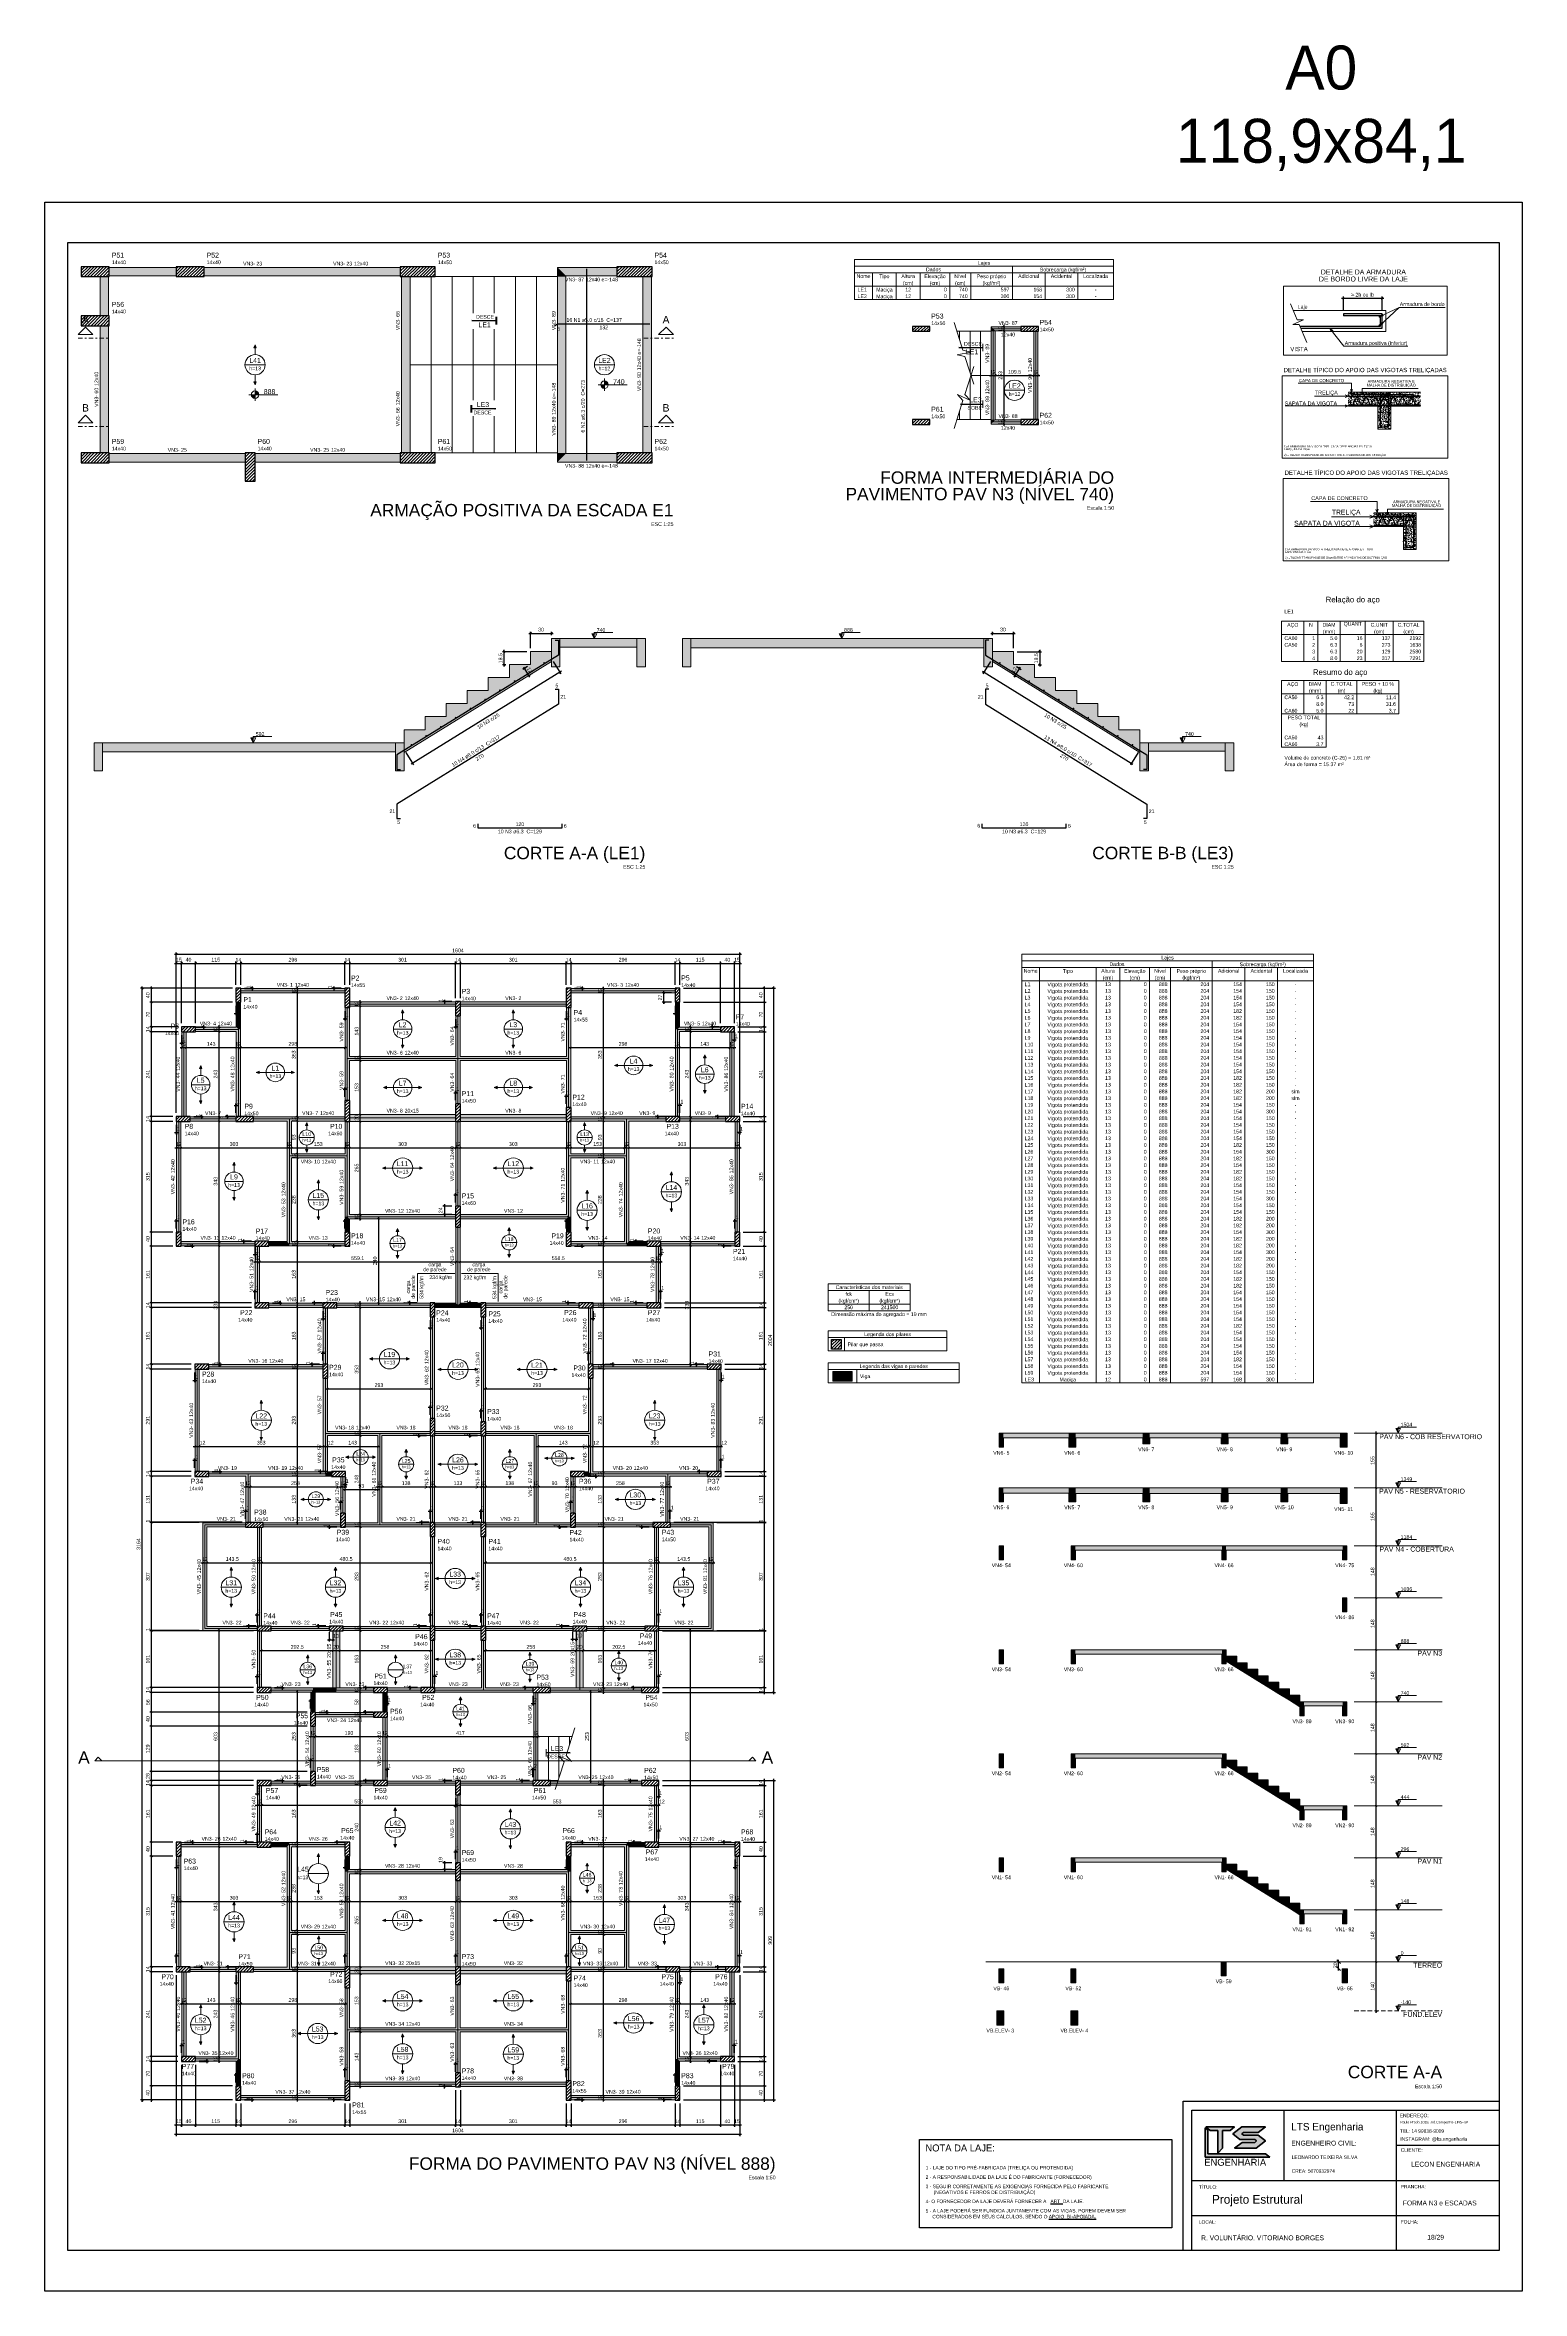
# Model space of a CAD drawing. Header units: millimetres. Extents: x -8 to 605, y -494 to 220.
# Drawn here: x -8.1 to 76, y -494.1 to -366.2 of the extents above; entities that cross this region are included whole.
import ezdxf

# ---------------------------------------------------------------- set-up
doc = ezdxf.new("R2010")
doc.units = ezdxf.units.MM
doc.header["$MEASUREMENT"] = 0
for name, pattern in [('DASHDOT', [2.54, 1.27, -0.635, 0, -0.635]), ('DASHED', [1.905, 1.27, -0.635]), ('NULL', [0])]:
    doc.linetypes.add(name, pattern=pattern)
for name, color, linetype, lineweight in [('Cotas', 1, 'Continuous', 0), ('Descrição da armadura', 7, 'Continuous', 0), ('DT-Arm complementar', 5, 'Continuous', 5), ('DT-Armadura', 2, 'Continuous', 30), ('DT-Armadura positiva', 7, 'Continuous', 30), ('DT-Barras na forma', 7, 'Continuous', 30), ('DT-Barras no corte', 5, 'Continuous', 5), ('DT-Barras rebatidas', 7, 'Continuous', 30), ('DT-Cotas', 7, 'Continuous', 5), ('DT-Forma', 5, 'Continuous', 5), ('DT-Hachura escadas em corte', 252, 'Continuous', 5), ('DT-Hachura pilar em laje', 252, 'Continuous', 5), ('DT-Hachura viga corte escada', 252, 'Continuous', 5), ('DT-Hachura viga em laje', 254, 'Continuous', 5), ('DT-Indicações', 9, 'Continuous', 5), ('DT-Relação do aço', 1, 'Continuous', 20), ('DT-Textos', 7, 'Continuous', 5), ('DT-Título', 5, 'Continuous', 20), ('FO-Cargas de parede', 7, 'Continuous', 5), ('FO-Cortes', 9, 'DASHDOT', 5), ('FO-Cotas', 5, 'Continuous', 5), ('FO-Eixos', 5, 'Continuous', 5), ('FO-Elementos cortados', 159, 'Continuous', 5), ('FO-Hachura pilar que passa', 19, 'Continuous', 5), ('FO-Hachura viga', 43, 'Continuous', 5), ('FO-Hachuras', 153, 'Continuous', 5), ('FO-Hachuras das lajes', 1, 'Continuous', 20), ('FO-Indicações', 7, 'Continuous', 5), ('FO-Níveis', 9, 'DASHED', 5), ('FO-Pilares', 4, 'Continuous', 30), ('FO-Textos das lajes', 1, 'Continuous', 20), ('FO-Textos das vigas', 7, 'Continuous', 5), ('FO-Textos dos pilares', 7, 'Continuous', 5), ('FO-Títulos', 1, 'Continuous', 20), ('FO-Vigas', 1, 'Continuous', 20), ('Textos armaduras', 7, 'Continuous', 0)]:
    doc.layers.add(name, color=color, linetype=linetype, lineweight=lineweight)
for name, color, linetype in [('FOLHA', 7, 'Continuous'), ('TEXTO-VB', 1, 'Continuous'), ('Textos', 7, 'Continuous')]:
    doc.layers.add(name, color=color, linetype=linetype)
doc.styles.add('Arial', font='arial.ttf')
doc.dimstyles.get("Standard").update_dxf_attribs({"dimtxt": 0.18, "dimasz": 0.18, "dimexe": 0.18, "dimexo": 0.0625, "dimgap": 0.09, "dimtad": 0, "dimtih": 1, "dimtoh": 1, "dimdec": 4, "dimzin": 0, "dimdsep": 46, "dimtxsty": 'Standard', "dimcen": 0.09, "dimadec": 0, "dimazin": 0, "dimtfac": 1, "dimtdec": 4, "dimtofl": 0, "dimtmove": 0, "dimatfit": 3, "dimfxl": 1, "dimtolj": 1, "dimtzin": 0, "dimarcsym": 0})
doc.dimstyles.new('UM_25.000000', dxfattribs={"dimtxt": 0.18, "dimasz": 0.1, "dimexe": 0.1, "dimexo": 0.2, "dimgap": 0, "dimtad": 1, "dimtih": 1, "dimtoh": 1, "dimdec": 1, "dimlfac": 25, "dimzin": 0, "dimdsep": 46, "dimtxsty": 'Standard', "dimcen": 0.09, "dimdle": 0.1, "dimadec": 1, "dimazin": 2, "dimtfac": 1, "dimtdec": 4, "dimtofl": 0, "dimtmove": 0, "dimatfit": 3, "dimfxl": 1, "dimtolj": 1, "dimarcsym": 0})
doc.dimstyles.new('UM_50.000000', dxfattribs={"dimtxt": 0.18, "dimasz": 0.1, "dimexe": 0.1, "dimexo": 0.2, "dimgap": 0, "dimtad": 1, "dimtih": 1, "dimtoh": 1, "dimdec": 1, "dimlfac": 50, "dimzin": 0, "dimdsep": 46, "dimtxsty": 'Standard', "dimcen": 0.09, "dimdle": 0.1, "dimadec": 1, "dimazin": 2, "dimtfac": 1, "dimtdec": 4, "dimtofl": 0, "dimtmove": 0, "dimatfit": 3, "dimfxl": 1, "dimtolj": 1, "dimarcsym": 0})
pattern_1 = [(50, (-3334.52739, -3019.1115), (0.237860304, -0.02081007), [0.02487168, -0.27358848]), (355, (-3334.52739, -3019.1115), (-0.046013811, 0.249443817), [0.019897344, -0.218871547]), (100.451445, (-3334.50757, -3019.11323), (0.191846492, 0.228633737), [0.021137675, -0.232514623]), (46.1842, (-3334.5274, -3019.04517), (0.353920796, -0.054890463), [0.03730752, -0.41038272]), (96.635558, (-3334.4979, -3019.04974), (0.309954837, 0.323039548), [0.031706526, -0.34877225]), (351.184151, (-3334.5274, -3019.04517), (0.309954837, 0.323039548), [0.029845973, -0.328305826]), (21, (-3334.49423, -3019.06175), (0.197947749, -0.133517443), [0.02487168, -0.27358848]), (326, (-3334.49423, -3019.06175), (0.080688728, 0.240475809), [0.019897344, -0.218870784]), (71.451445, (-3334.47773, -3019.07288), (0.278636477, 0.106958367), [0.021137675, -0.232514223]), (37.5, (-3334.52739, -3019.111495), (0.0040324804, 0.1103950588), [0, -0.216217805, 0, -0.222187008, 0, -0.21969984]), (7.5, (-3334.52739, -3019.1115), (0.0872397514, 0.1307957585), [0, -0.1266797568, 0, -0.2112434688, 0, -0.083734656]), (327.5, (-3334.60134, -3019.111495), (0.177027081, -0.0074794482), [0, -0.0829056, 0, -0.258665472, 0, -0.343229184]), (317.5, (-3334.6345, -3019.1115), (0.193397459, 0.0331968267), [0, -0.10777728, 0, -0.171780403, 0, -0.243742464])]
pattern_2 = [(50, (-3335.97347, -3012.25757), (0.237860304, -0.02081007), [0.02487168, -0.27358848]), (355, (-3335.97347, -3012.25757), (-0.046013811, 0.249443817), [0.019897344, -0.218871547]), (100.451445, (-3335.95365, -3012.2593), (0.191846492, 0.228633737), [0.021137675, -0.232514623]), (46.1842, (-3335.97347, -3012.19124), (0.353920796, -0.054890463), [0.03730752, -0.41038272]), (96.635558, (-3335.94398, -3012.19582), (0.309954837, 0.323039548), [0.031706526, -0.34877225]), (351.184151, (-3335.97347, -3012.19124), (0.309954837, 0.323039548), [0.029845973, -0.328305826]), (21, (-3335.94031, -3012.20783), (0.197947749, -0.133517443), [0.02487168, -0.27358848]), (326, (-3335.9403, -3012.20783), (0.080688728, 0.240475809), [0.019897344, -0.218870784]), (71.451445, (-3335.92382, -3012.21895), (0.278636477, 0.106958367), [0.021137675, -0.232514223]), (37.5, (-3335.97347, -3012.25757), (0.0040324804, 0.1103950588), [0, -0.216217805, 0, -0.222187008, 0, -0.21969984]), (7.5, (-3335.97347, -3012.25757), (0.0872397514, 0.1307957585), [0, -0.1266797568, 0, -0.2112434688, 0, -0.083734656]), (327.5, (-3336.04743, -3012.25757), (0.177027081, -0.0074794482), [0, -0.0829056, 0, -0.258665472, 0, -0.343229184]), (317.5, (-3336.08059, -3012.25757), (0.193397459, 0.0331968267), [0, -0.10777728, 0, -0.171780403, 0, -0.243742464])]
pattern_3 = [(50, (-1690.61434, -1776.82524), (0.235382592, -0.020593299), [0.0246126, -0.2707386]), (355, (-1690.61434, -1776.82524), (-0.0455345, 0.246845444), [0.01969008, -0.216591635]), (100.451445, (-1690.59473, -1776.82696), (0.189848091, 0.226252135), [0.020917491, -0.230092596]), (46.1842, (-1690.61434, -1776.7596), (0.35023412, -0.054318688), [0.0369189, -0.4061079]), (96.635558, (-1690.58516, -1776.76414), (0.30672614, 0.319674553), [0.03137625, -0.345139206]), (351.184151, (-1690.61434, -1776.7596), (0.30672614, 0.319674553), [0.02953508, -0.324885974]), (21, (-1690.58153, -1776.77602), (0.195885794, -0.132126636), [0.0246126, -0.2707386]), (326, (-1690.58153, -1776.77602), (0.07984822, 0.237970852), [0.01969008, -0.21659088]), (71.451445, (-1690.5652, -1776.78703), (0.275734014, 0.105844217), [0.020917491, -0.2300922]), (37.5, (-1690.61434, -1776.82524), (0.0039904754, 0.1092451102), [0, -0.213965536, 0, -0.21987256, 0, -0.2174113]), (7.5, (-1690.61434, -1776.82524), (0.086331004, 0.1294333027), [0, -0.125360176, 0, -0.209043016, 0, -0.08286242]), (327.5, (-1690.687526, -1776.82524), (0.175183049, -0.0074015372), [0, -0.082042, 0, -0.25597104, 0, -0.33965388]), (317.5, (-1690.72034, -1776.82524), (0.191382902, 0.032851026), [0, -0.1066546, 0, -0.169991024, 0, -0.24120348])]
pattern_4 = [(45, (-3335.973474, -3012.25757), (-0.01958399997, 0.01958399997), [])]
pattern_5 = [(45, (-4.58844, -411.61486), (-0.08838835, 0.08838835), [])]
pattern_6 = [(45, (-9.66967, -438.96152), (-0.08838835, 0.08838835), [])]
pattern_7 = [(45, (17.01348, -334.14384), (-0.08838835, 0.08838835), [])]

# ---------------------------------------------------------------- blocks, each defined once
blk = doc.blocks.new('_Oblique')
at = {"color": 0, "linetype": 'ByBlock', "lineweight": -2}
blk.add_line((-0.5, -0.5), (0.5, 0.5), dxfattribs=at)
blk = doc.blocks.new('*D4070')
at = {"layer": 'Defpoints', "color": 0, "linetype": 'Continuous', "transparency": 16777216}
for p in [(67.74, -475.33), (67.74, -475.33), (67.74, -478.13)]:
    blk.add_point(p, dxfattribs=at)
at = {"layer": 'FO-Cotas', "color": 0, "linetype": 'Continuous', "lineweight": -2, "transparency": 16777216}
blk.add_line((67.74, -478.23), (67.74, -475.23), dxfattribs=at)
at = {"layer": 'FO-Cotas', "color": 0, "linetype": 'Continuous', "lineweight": -2, "transparency": 16777216, "xscale": 0.1, "yscale": 0.1, "zscale": 0.1}
for p, rotation in [((67.74, -475.33), 90), ((67.74, -478.13), 270)]:
    blk.add_blockref('_Oblique', p, dxfattribs=dict(at, rotation=rotation))
at = {"layer": 'FO-Cotas', "color": 7, "linetype": 'Continuous', "transparency": 16777216, "insert": (67.53, -476.73), "char_height": 0.212, "attachment_point": 5, "rotation": 90, "style": 'Arial'}
blk.add_mtext('\\A1;140', dxfattribs=at)
blk = doc.blocks.new('*D4071')
at = {"layer": 'Defpoints', "color": 0, "linetype": 'Continuous', "transparency": 16777216}
for p in [(67.74, -472.37), (67.74, -472.37), (67.74, -475.33)]:
    blk.add_point(p, dxfattribs=at)
at = {"layer": 'FO-Cotas', "color": 0, "linetype": 'Continuous', "lineweight": -2, "transparency": 16777216}
blk.add_line((67.74, -475.43), (67.74, -472.27), dxfattribs=at)
at = {"layer": 'FO-Cotas', "color": 0, "linetype": 'Continuous', "lineweight": -2, "transparency": 16777216, "xscale": 0.1, "yscale": 0.1, "zscale": 0.1}
for p, rotation in [((67.74, -472.37), 90), ((67.74, -475.33), 270)]:
    blk.add_blockref('_Oblique', p, dxfattribs=dict(at, rotation=rotation))
at = {"layer": 'FO-Cotas', "color": 7, "linetype": 'Continuous', "transparency": 16777216, "insert": (67.53, -473.85), "char_height": 0.212, "attachment_point": 5, "rotation": 90, "style": 'Arial'}
blk.add_mtext('\\A1;148', dxfattribs=at)
blk = doc.blocks.new('*D4072')
at = {"layer": 'Defpoints', "color": 0, "linetype": 'Continuous', "transparency": 16777216}
for p in [(67.74, -469.41), (67.74, -469.41), (67.74, -472.37)]:
    blk.add_point(p, dxfattribs=at)
at = {"layer": 'FO-Cotas', "color": 0, "linetype": 'Continuous', "lineweight": -2, "transparency": 16777216}
blk.add_line((67.74, -472.47), (67.74, -469.31), dxfattribs=at)
at = {"layer": 'FO-Cotas', "color": 0, "linetype": 'Continuous', "lineweight": -2, "transparency": 16777216, "xscale": 0.1, "yscale": 0.1, "zscale": 0.1}
for p, rotation in [((67.74, -469.41), 90), ((67.74, -472.37), 270)]:
    blk.add_blockref('_Oblique', p, dxfattribs=dict(at, rotation=rotation))
at = {"layer": 'FO-Cotas', "color": 7, "linetype": 'Continuous', "transparency": 16777216, "insert": (67.53, -470.89), "char_height": 0.212, "attachment_point": 5, "rotation": 90, "style": 'Arial'}
blk.add_mtext('\\A1;148', dxfattribs=at)
blk = doc.blocks.new('*D4073')
at = {"layer": 'Defpoints', "color": 0, "linetype": 'Continuous', "transparency": 16777216}
for p in [(67.74, -466.45), (67.74, -466.45), (67.74, -469.41)]:
    blk.add_point(p, dxfattribs=at)
at = {"layer": 'FO-Cotas', "color": 0, "linetype": 'Continuous', "lineweight": -2, "transparency": 16777216}
blk.add_line((67.74, -469.51), (67.74, -466.35), dxfattribs=at)
at = {"layer": 'FO-Cotas', "color": 0, "linetype": 'Continuous', "lineweight": -2, "transparency": 16777216, "xscale": 0.1, "yscale": 0.1, "zscale": 0.1}
for p, rotation in [((67.74, -466.45), 90), ((67.74, -469.41), 270)]:
    blk.add_blockref('_Oblique', p, dxfattribs=dict(at, rotation=rotation))
at = {"layer": 'FO-Cotas', "color": 7, "linetype": 'Continuous', "transparency": 16777216, "insert": (67.53, -467.93), "char_height": 0.212, "attachment_point": 5, "rotation": 90, "style": 'Arial'}
blk.add_mtext('\\A1;148', dxfattribs=at)
blk = doc.blocks.new('*D4074')
at = {"layer": 'Defpoints', "color": 0, "linetype": 'Continuous', "transparency": 16777216}
for p in [(67.74, -463.49), (67.74, -463.49), (67.74, -466.45)]:
    blk.add_point(p, dxfattribs=at)
at = {"layer": 'FO-Cotas', "color": 0, "linetype": 'Continuous', "lineweight": -2, "transparency": 16777216}
blk.add_line((67.74, -466.55), (67.74, -463.39), dxfattribs=at)
at = {"layer": 'FO-Cotas', "color": 0, "linetype": 'Continuous', "lineweight": -2, "transparency": 16777216, "xscale": 0.1, "yscale": 0.1, "zscale": 0.1}
for p, rotation in [((67.74, -463.49), 90), ((67.74, -466.45), 270)]:
    blk.add_blockref('_Oblique', p, dxfattribs=dict(at, rotation=rotation))
at = {"layer": 'FO-Cotas', "color": 7, "linetype": 'Continuous', "transparency": 16777216, "insert": (67.53, -464.97), "char_height": 0.212, "attachment_point": 5, "rotation": 90, "style": 'Arial'}
blk.add_mtext('\\A1;148', dxfattribs=at)
blk = doc.blocks.new('*D4075')
at = {"layer": 'Defpoints', "color": 0, "linetype": 'Continuous', "transparency": 16777216}
for p in [(67.74, -460.53), (67.74, -460.53), (67.74, -463.49)]:
    blk.add_point(p, dxfattribs=at)
at = {"layer": 'FO-Cotas', "color": 0, "linetype": 'Continuous', "lineweight": -2, "transparency": 16777216}
blk.add_line((67.74, -463.59), (67.74, -460.43), dxfattribs=at)
at = {"layer": 'FO-Cotas', "color": 0, "linetype": 'Continuous', "lineweight": -2, "transparency": 16777216, "xscale": 0.1, "yscale": 0.1, "zscale": 0.1}
for p, rotation in [((67.74, -460.53), 90), ((67.74, -463.49), 270)]:
    blk.add_blockref('_Oblique', p, dxfattribs=dict(at, rotation=rotation))
at = {"layer": 'FO-Cotas', "color": 7, "linetype": 'Continuous', "transparency": 16777216, "insert": (67.53, -462.01), "char_height": 0.212, "attachment_point": 5, "rotation": 90, "style": 'Arial'}
blk.add_mtext('\\A1;148', dxfattribs=at)
blk = doc.blocks.new('*D4076')
at = {"layer": 'Defpoints', "color": 0, "linetype": 'Continuous', "transparency": 16777216}
for p in [(67.74, -457.57), (67.74, -457.57), (67.74, -460.53)]:
    blk.add_point(p, dxfattribs=at)
at = {"layer": 'FO-Cotas', "color": 0, "linetype": 'Continuous', "lineweight": -2, "transparency": 16777216}
blk.add_line((67.74, -460.63), (67.74, -457.47), dxfattribs=at)
at = {"layer": 'FO-Cotas', "color": 0, "linetype": 'Continuous', "lineweight": -2, "transparency": 16777216, "xscale": 0.1, "yscale": 0.1, "zscale": 0.1}
for p, rotation in [((67.74, -457.57), 90), ((67.74, -460.53), 270)]:
    blk.add_blockref('_Oblique', p, dxfattribs=dict(at, rotation=rotation))
at = {"layer": 'FO-Cotas', "color": 7, "linetype": 'Continuous', "transparency": 16777216, "insert": (67.53, -459.05), "char_height": 0.212, "attachment_point": 5, "rotation": 90, "style": 'Arial'}
blk.add_mtext('\\A1;148', dxfattribs=at)
blk = doc.blocks.new('*D4077')
at = {"layer": 'Defpoints', "color": 0, "linetype": 'Continuous', "transparency": 16777216}
for p in [(67.74, -454.61), (67.74, -454.61), (67.74, -457.57)]:
    blk.add_point(p, dxfattribs=at)
at = {"layer": 'FO-Cotas', "color": 0, "linetype": 'Continuous', "lineweight": -2, "transparency": 16777216}
blk.add_line((67.74, -457.67), (67.74, -454.51), dxfattribs=at)
at = {"layer": 'FO-Cotas', "color": 0, "linetype": 'Continuous', "lineweight": -2, "transparency": 16777216, "xscale": 0.1, "yscale": 0.1, "zscale": 0.1}
for p, rotation in [((67.74, -454.61), 90), ((67.74, -457.57), 270)]:
    blk.add_blockref('_Oblique', p, dxfattribs=dict(at, rotation=rotation))
at = {"layer": 'FO-Cotas', "color": 7, "linetype": 'Continuous', "transparency": 16777216, "insert": (67.53, -456.09), "char_height": 0.212, "attachment_point": 5, "rotation": 90, "style": 'Arial'}
blk.add_mtext('\\A1;148', dxfattribs=at)
blk = doc.blocks.new('*D4078')
at = {"layer": 'Defpoints', "color": 0, "linetype": 'Continuous', "transparency": 16777216}
for p in [(67.74, -451.65), (67.74, -451.65), (67.74, -454.61)]:
    blk.add_point(p, dxfattribs=at)
at = {"layer": 'FO-Cotas', "color": 0, "linetype": 'Continuous', "lineweight": -2, "transparency": 16777216}
blk.add_line((67.74, -454.71), (67.74, -451.55), dxfattribs=at)
at = {"layer": 'FO-Cotas', "color": 0, "linetype": 'Continuous', "lineweight": -2, "transparency": 16777216, "xscale": 0.1, "yscale": 0.1, "zscale": 0.1}
for p, rotation in [((67.74, -451.65), 90), ((67.74, -454.61), 270)]:
    blk.add_blockref('_Oblique', p, dxfattribs=dict(at, rotation=rotation))
at = {"layer": 'FO-Cotas', "color": 7, "linetype": 'Continuous', "transparency": 16777216, "insert": (67.53, -453.13), "char_height": 0.212, "attachment_point": 5, "rotation": 90, "style": 'Arial'}
blk.add_mtext('\\A1;148', dxfattribs=at)
blk = doc.blocks.new('*D4079')
at = {"layer": 'Defpoints', "color": 0, "linetype": 'Continuous', "transparency": 16777216}
for p in [(67.74, -448.35), (67.74, -448.35), (67.74, -451.65)]:
    blk.add_point(p, dxfattribs=at)
at = {"layer": 'FO-Cotas', "color": 0, "linetype": 'Continuous', "lineweight": -2, "transparency": 16777216}
blk.add_line((67.74, -451.75), (67.74, -448.25), dxfattribs=at)
at = {"layer": 'FO-Cotas', "color": 0, "linetype": 'Continuous', "lineweight": -2, "transparency": 16777216, "xscale": 0.1, "yscale": 0.1, "zscale": 0.1}
for p, rotation in [((67.74, -448.35), 90), ((67.74, -451.65), 270)]:
    blk.add_blockref('_Oblique', p, dxfattribs=dict(at, rotation=rotation))
at = {"layer": 'FO-Cotas', "color": 7, "linetype": 'Continuous', "transparency": 16777216, "insert": (67.53, -450), "char_height": 0.212, "attachment_point": 5, "rotation": 90, "style": 'Arial'}
blk.add_mtext('\\A1;165', dxfattribs=at)
blk = doc.blocks.new('*D4080')
at = {"layer": 'Defpoints', "color": 0, "linetype": 'Continuous', "transparency": 16777216}
for p in [(67.74, -445.25), (67.74, -445.25), (67.74, -448.35)]:
    blk.add_point(p, dxfattribs=at)
at = {"layer": 'FO-Cotas', "color": 0, "linetype": 'Continuous', "lineweight": -2, "transparency": 16777216}
blk.add_line((67.74, -448.45), (67.74, -445.15), dxfattribs=at)
at = {"layer": 'FO-Cotas', "color": 0, "linetype": 'Continuous', "lineweight": -2, "transparency": 16777216, "xscale": 0.1, "yscale": 0.1, "zscale": 0.1}
for p, rotation in [((67.74, -445.25), 90), ((67.74, -448.35), 270)]:
    blk.add_blockref('_Oblique', p, dxfattribs=dict(at, rotation=rotation))
at = {"layer": 'FO-Cotas', "color": 7, "linetype": 'Continuous', "transparency": 16777216, "insert": (67.53, -446.8), "char_height": 0.212, "attachment_point": 5, "rotation": 90, "style": 'Arial'}
blk.add_mtext('\\A1;155', dxfattribs=at)
blk = doc.blocks.new('*D4081')
at = {"layer": 'Cotas', "color": 0, "lineweight": -2, "transparency": 16777216}
blk.add_line((65.6, -475.83), (65.6, -475.23), dxfattribs=at)
at = {"layer": 'Defpoints', "color": 0, "transparency": 16777216}
for p in [(65.45, -475.33), (65.6, -475.33), (65.45, -475.73)]:
    blk.add_point(p, dxfattribs=at)
at = {"layer": 'Cotas', "color": 0, "lineweight": -2, "transparency": 16777216, "xscale": 0.2, "yscale": 0.2, "zscale": 0.2}
for p, rotation in [((65.6, -475.33), 90), ((65.6, -475.73), 270)]:
    blk.add_blockref('_Oblique', p, dxfattribs=dict(at, rotation=rotation))
at = {"layer": 'Cotas', "transparency": 16777216, "insert": (65.4, -475.53), "char_height": 0.2, "attachment_point": 5, "rotation": 90, "style": 'Arial'}
blk.add_mtext('\\A1;20', dxfattribs=at)
blk = doc.blocks.new('*D4069')
at = {"layer": 'Defpoints', "color": 0, "linetype": 'Continuous', "transparency": 16777216}
for p in [(68.08, -380.65), (65.87, -381.55), (68.08, -381.55)]:
    blk.add_point(p, dxfattribs=at)
at = {"layer": 'DT-Relação do aço', "color": 0, "linetype": 'Continuous', "lineweight": -2, "transparency": 16777216}
for p, q in [((65.77, -380.65), (68.18, -380.65)), ((65.87, -381.35), (65.87, -380.55)), ((68.08, -381.35), (68.08, -380.55))]:
    blk.add_line(p, q, dxfattribs=at)
at = {"layer": 'DT-Relação do aço', "color": 0, "linetype": 'Continuous', "lineweight": -2, "transparency": 16777216, "xscale": 0.1, "yscale": 0.1, "zscale": 0.1, "rotation": 180}
blk.add_blockref('_Oblique', (65.87, -380.65), dxfattribs=at)
at = {"layer": 'DT-Relação do aço', "color": 0, "linetype": 'Continuous', "lineweight": -2, "transparency": 16777216, "xscale": 0.1, "yscale": 0.1, "zscale": 0.1}
blk.add_blockref('_Oblique', (68.08, -380.65), dxfattribs=at)
blk = doc.blocks.new('*D4095')
at = {"layer": 'Defpoints', "color": 0, "transparency": 16777216}
for p in [(-0.28, -418.51), (-0.28, -422.12), (-0.58, -427.22)]:
    blk.add_point(p, dxfattribs=at)
at = {"layer": 'FO-Cotas', "color": 0, "lineweight": -2, "transparency": 16777216}
for p, q in [((-0.68, -418.51), (-0.18, -418.51)), ((-0.58, -427.02), (-0.58, -418.41)), ((-0.28, -421.92), (-0.28, -418.41))]:
    blk.add_line(p, q, dxfattribs=at)
at = {"layer": 'FO-Cotas', "color": 0, "lineweight": -2, "transparency": 16777216, "xscale": 0.1, "yscale": 0.1, "zscale": 0.1, "rotation": 180}
blk.add_blockref('_Oblique', (-0.58, -418.51), dxfattribs=at)
at = {"layer": 'FO-Cotas', "color": 0, "lineweight": -2, "transparency": 16777216, "xscale": 0.1, "yscale": 0.1, "zscale": 0.1}
blk.add_blockref('_Oblique', (-0.28, -418.51), dxfattribs=at)
at = {"layer": 'FO-Cotas', "color": 7, "transparency": 16777216, "insert": (-0.43, -418.3), "char_height": 0.212, "attachment_point": 5, "rotation": 0.0057, "style": 'Arial'}
blk.add_mtext('\\A1;15', dxfattribs=at)
blk = doc.blocks.new('*D4096')
at = {"layer": 'Defpoints', "color": 0, "transparency": 16777216}
for p in [(0.52, -418.51), (-0.28, -422.12), (0.52, -422.12)]:
    blk.add_point(p, dxfattribs=at)
at = {"layer": 'FO-Cotas', "color": 0, "lineweight": -2, "transparency": 16777216}
for p, q in [((-0.38, -418.51), (0.62, -418.51)), ((-0.28, -421.92), (-0.28, -418.41)), ((0.52, -421.92), (0.52, -418.41))]:
    blk.add_line(p, q, dxfattribs=at)
at = {"layer": 'FO-Cotas', "color": 0, "lineweight": -2, "transparency": 16777216, "xscale": 0.1, "yscale": 0.1, "zscale": 0.1, "rotation": 180}
blk.add_blockref('_Oblique', (-0.28, -418.51), dxfattribs=at)
at = {"layer": 'FO-Cotas', "color": 0, "lineweight": -2, "transparency": 16777216, "xscale": 0.1, "yscale": 0.1, "zscale": 0.1}
blk.add_blockref('_Oblique', (0.52, -418.51), dxfattribs=at)
at = {"layer": 'FO-Cotas', "color": 7, "transparency": 16777216, "insert": (0.12, -418.3), "char_height": 0.212, "attachment_point": 5, "style": 'Arial'}
blk.add_mtext('\\A1;40', dxfattribs=at)
blk = doc.blocks.new('*D4097')
at = {"layer": 'Defpoints', "color": 0, "transparency": 16777216}
for p in [(2.82, -418.51), (2.82, -419.92), (0.52, -422.12)]:
    blk.add_point(p, dxfattribs=at)
at = {"layer": 'FO-Cotas', "color": 0, "lineweight": -2, "transparency": 16777216}
for p, q in [((0.42, -418.51), (2.92, -418.51)), ((0.52, -421.92), (0.52, -418.41)), ((2.82, -419.72), (2.82, -418.41))]:
    blk.add_line(p, q, dxfattribs=at)
at = {"layer": 'FO-Cotas', "color": 0, "lineweight": -2, "transparency": 16777216, "xscale": 0.1, "yscale": 0.1, "zscale": 0.1, "rotation": 180}
blk.add_blockref('_Oblique', (0.52, -418.51), dxfattribs=at)
at = {"layer": 'FO-Cotas', "color": 0, "lineweight": -2, "transparency": 16777216, "xscale": 0.1, "yscale": 0.1, "zscale": 0.1}
blk.add_blockref('_Oblique', (2.82, -418.51), dxfattribs=at)
at = {"layer": 'FO-Cotas', "color": 7, "transparency": 16777216, "insert": (1.67, -418.3), "char_height": 0.212, "attachment_point": 5, "rotation": 0.0057, "style": 'Arial'}
blk.add_mtext('\\A1;115', dxfattribs=at)
blk = doc.blocks.new('*D4098')
at = {"layer": 'Defpoints', "color": 0, "transparency": 16777216}
for p in [(3.1, -418.51), (2.82, -419.92), (3.1, -419.92)]:
    blk.add_point(p, dxfattribs=at)
at = {"layer": 'FO-Cotas', "color": 0, "lineweight": -2, "transparency": 16777216}
for p, q in [((2.72, -418.51), (3.2, -418.51)), ((2.82, -419.72), (2.82, -418.41)), ((3.1, -419.72), (3.1, -418.41))]:
    blk.add_line(p, q, dxfattribs=at)
at = {"layer": 'FO-Cotas', "color": 0, "lineweight": -2, "transparency": 16777216, "xscale": 0.1, "yscale": 0.1, "zscale": 0.1, "rotation": 180}
blk.add_blockref('_Oblique', (2.82, -418.51), dxfattribs=at)
at = {"layer": 'FO-Cotas', "color": 0, "lineweight": -2, "transparency": 16777216, "xscale": 0.1, "yscale": 0.1, "zscale": 0.1}
blk.add_blockref('_Oblique', (3.1, -418.51), dxfattribs=at)
at = {"layer": 'FO-Cotas', "color": 7, "transparency": 16777216, "insert": (2.96, -418.3), "char_height": 0.212, "attachment_point": 5, "rotation": 0.0057, "style": 'Arial'}
blk.add_mtext('\\A1;14', dxfattribs=at)
blk = doc.blocks.new('*D4099')
at = {"layer": 'Defpoints', "color": 0, "transparency": 16777216}
for p in [(9.02, -418.51), (3.1, -419.92), (9.02, -419.92)]:
    blk.add_point(p, dxfattribs=at)
at = {"layer": 'FO-Cotas', "color": 0, "lineweight": -2, "transparency": 16777216}
for p, q in [((3, -418.51), (9.12, -418.51)), ((3.1, -419.72), (3.1, -418.41)), ((9.02, -419.72), (9.02, -418.41))]:
    blk.add_line(p, q, dxfattribs=at)
at = {"layer": 'FO-Cotas', "color": 0, "lineweight": -2, "transparency": 16777216, "xscale": 0.1, "yscale": 0.1, "zscale": 0.1, "rotation": 180}
blk.add_blockref('_Oblique', (3.1, -418.51), dxfattribs=at)
at = {"layer": 'FO-Cotas', "color": 0, "lineweight": -2, "transparency": 16777216, "xscale": 0.1, "yscale": 0.1, "zscale": 0.1}
blk.add_blockref('_Oblique', (9.02, -418.51), dxfattribs=at)
at = {"layer": 'FO-Cotas', "color": 7, "transparency": 16777216, "insert": (6.06, -418.3), "char_height": 0.212, "attachment_point": 5, "style": 'Arial'}
blk.add_mtext('\\A1;296', dxfattribs=at)
blk = doc.blocks.new('*D4100')
at = {"layer": 'Defpoints', "color": 0, "transparency": 16777216}
for p in [(9.3, -418.51), (9.02, -419.92), (9.3, -419.92)]:
    blk.add_point(p, dxfattribs=at)
at = {"layer": 'FO-Cotas', "color": 0, "lineweight": -2, "transparency": 16777216}
for p, q in [((8.92, -418.51), (9.4, -418.51)), ((9.02, -419.72), (9.02, -418.41)), ((9.3, -419.72), (9.3, -418.41))]:
    blk.add_line(p, q, dxfattribs=at)
at = {"layer": 'FO-Cotas', "color": 0, "lineweight": -2, "transparency": 16777216, "xscale": 0.1, "yscale": 0.1, "zscale": 0.1, "rotation": 180}
blk.add_blockref('_Oblique', (9.02, -418.51), dxfattribs=at)
at = {"layer": 'FO-Cotas', "color": 0, "lineweight": -2, "transparency": 16777216, "xscale": 0.1, "yscale": 0.1, "zscale": 0.1}
blk.add_blockref('_Oblique', (9.3, -418.51), dxfattribs=at)
at = {"layer": 'FO-Cotas', "color": 7, "transparency": 16777216, "insert": (9.16, -418.3), "char_height": 0.212, "attachment_point": 5, "rotation": 0.0057, "style": 'Arial'}
blk.add_mtext('\\A1;14', dxfattribs=at)
blk = doc.blocks.new('*D4101')
at = {"layer": 'Defpoints', "color": 0, "transparency": 16777216}
for p in [(15.32, -418.51), (9.3, -419.92), (15.32, -420.68)]:
    blk.add_point(p, dxfattribs=at)
at = {"layer": 'FO-Cotas', "color": 0, "lineweight": -2, "transparency": 16777216}
for p, q in [((9.2, -418.51), (15.42, -418.51)), ((9.3, -419.72), (9.3, -418.41)), ((15.32, -420.48), (15.32, -418.41))]:
    blk.add_line(p, q, dxfattribs=at)
at = {"layer": 'FO-Cotas', "color": 0, "lineweight": -2, "transparency": 16777216, "xscale": 0.1, "yscale": 0.1, "zscale": 0.1, "rotation": 180}
blk.add_blockref('_Oblique', (9.3, -418.51), dxfattribs=at)
at = {"layer": 'FO-Cotas', "color": 0, "lineweight": -2, "transparency": 16777216, "xscale": 0.1, "yscale": 0.1, "zscale": 0.1}
blk.add_blockref('_Oblique', (15.32, -418.51), dxfattribs=at)
at = {"layer": 'FO-Cotas', "color": 7, "transparency": 16777216, "insert": (12.31, -418.3), "char_height": 0.212, "attachment_point": 5, "style": 'Arial'}
blk.add_mtext('\\A1;301', dxfattribs=at)
blk = doc.blocks.new('*D4102')
at = {"layer": 'Defpoints', "color": 0, "transparency": 16777216}
for p in [(15.6, -418.51), (15.32, -420.68), (15.6, -420.68)]:
    blk.add_point(p, dxfattribs=at)
at = {"layer": 'FO-Cotas', "color": 0, "lineweight": -2, "transparency": 16777216}
for p, q in [((15.22, -418.51), (15.7, -418.51)), ((15.32, -420.48), (15.32, -418.41)), ((15.6, -420.48), (15.6, -418.41))]:
    blk.add_line(p, q, dxfattribs=at)
at = {"layer": 'FO-Cotas', "color": 0, "lineweight": -2, "transparency": 16777216, "xscale": 0.1, "yscale": 0.1, "zscale": 0.1, "rotation": 180}
blk.add_blockref('_Oblique', (15.32, -418.51), dxfattribs=at)
at = {"layer": 'FO-Cotas', "color": 0, "lineweight": -2, "transparency": 16777216, "xscale": 0.1, "yscale": 0.1, "zscale": 0.1}
blk.add_blockref('_Oblique', (15.6, -418.51), dxfattribs=at)
at = {"layer": 'FO-Cotas', "color": 7, "transparency": 16777216, "insert": (15.46, -418.3), "char_height": 0.212, "attachment_point": 5, "rotation": 0.0057, "style": 'Arial'}
blk.add_mtext('\\A1;14', dxfattribs=at)
blk = doc.blocks.new('*D4103')
at = {"layer": 'Defpoints', "color": 0, "transparency": 16777216}
for p in [(21.62, -418.51), (21.62, -419.92), (15.6, -420.68)]:
    blk.add_point(p, dxfattribs=at)
at = {"layer": 'FO-Cotas', "color": 0, "lineweight": -2, "transparency": 16777216}
for p, q in [((15.5, -418.51), (21.72, -418.51)), ((15.6, -420.48), (15.6, -418.41)), ((21.62, -419.72), (21.62, -418.41))]:
    blk.add_line(p, q, dxfattribs=at)
at = {"layer": 'FO-Cotas', "color": 0, "lineweight": -2, "transparency": 16777216, "xscale": 0.1, "yscale": 0.1, "zscale": 0.1, "rotation": 180}
blk.add_blockref('_Oblique', (15.6, -418.51), dxfattribs=at)
at = {"layer": 'FO-Cotas', "color": 0, "lineweight": -2, "transparency": 16777216, "xscale": 0.1, "yscale": 0.1, "zscale": 0.1}
blk.add_blockref('_Oblique', (21.62, -418.51), dxfattribs=at)
at = {"layer": 'FO-Cotas', "color": 7, "transparency": 16777216, "insert": (18.61, -418.3), "char_height": 0.212, "attachment_point": 5, "style": 'Arial'}
blk.add_mtext('\\A1;301', dxfattribs=at)
blk = doc.blocks.new('*D4104')
at = {"layer": 'Defpoints', "color": 0, "transparency": 16777216}
for p in [(21.9, -418.51), (21.62, -419.92), (21.9, -419.92)]:
    blk.add_point(p, dxfattribs=at)
at = {"layer": 'FO-Cotas', "color": 0, "lineweight": -2, "transparency": 16777216}
for p, q in [((21.52, -418.51), (22, -418.51)), ((21.62, -419.72), (21.62, -418.41)), ((21.9, -419.72), (21.9, -418.41))]:
    blk.add_line(p, q, dxfattribs=at)
at = {"layer": 'FO-Cotas', "color": 0, "lineweight": -2, "transparency": 16777216, "xscale": 0.1, "yscale": 0.1, "zscale": 0.1, "rotation": 180}
blk.add_blockref('_Oblique', (21.62, -418.51), dxfattribs=at)
at = {"layer": 'FO-Cotas', "color": 0, "lineweight": -2, "transparency": 16777216, "xscale": 0.1, "yscale": 0.1, "zscale": 0.1}
blk.add_blockref('_Oblique', (21.9, -418.51), dxfattribs=at)
at = {"layer": 'FO-Cotas', "color": 7, "transparency": 16777216, "insert": (21.76, -418.3), "char_height": 0.212, "attachment_point": 5, "rotation": 0.0057, "style": 'Arial'}
blk.add_mtext('\\A1;14', dxfattribs=at)
blk = doc.blocks.new('*D4105')
at = {"layer": 'Defpoints', "color": 0, "transparency": 16777216}
for p in [(27.82, -418.51), (21.9, -419.92), (27.82, -419.92)]:
    blk.add_point(p, dxfattribs=at)
at = {"layer": 'FO-Cotas', "color": 0, "lineweight": -2, "transparency": 16777216}
for p, q in [((21.8, -418.51), (27.92, -418.51)), ((21.9, -419.72), (21.9, -418.41)), ((27.82, -419.72), (27.82, -418.41))]:
    blk.add_line(p, q, dxfattribs=at)
at = {"layer": 'FO-Cotas', "color": 0, "lineweight": -2, "transparency": 16777216, "xscale": 0.1, "yscale": 0.1, "zscale": 0.1, "rotation": 180}
blk.add_blockref('_Oblique', (21.9, -418.51), dxfattribs=at)
at = {"layer": 'FO-Cotas', "color": 0, "lineweight": -2, "transparency": 16777216, "xscale": 0.1, "yscale": 0.1, "zscale": 0.1}
blk.add_blockref('_Oblique', (27.82, -418.51), dxfattribs=at)
at = {"layer": 'FO-Cotas', "color": 7, "transparency": 16777216, "insert": (24.86, -418.3), "char_height": 0.212, "attachment_point": 5, "style": 'Arial'}
blk.add_mtext('\\A1;296', dxfattribs=at)
blk = doc.blocks.new('*D4106')
at = {"layer": 'Defpoints', "color": 0, "transparency": 16777216}
for p in [(28.1, -418.51), (27.82, -419.92), (28.1, -419.92)]:
    blk.add_point(p, dxfattribs=at)
at = {"layer": 'FO-Cotas', "color": 0, "lineweight": -2, "transparency": 16777216}
for p, q in [((27.72, -418.51), (28.2, -418.51)), ((27.82, -419.72), (27.82, -418.41)), ((28.1, -419.72), (28.1, -418.41))]:
    blk.add_line(p, q, dxfattribs=at)
at = {"layer": 'FO-Cotas', "color": 0, "lineweight": -2, "transparency": 16777216, "xscale": 0.1, "yscale": 0.1, "zscale": 0.1, "rotation": 180}
blk.add_blockref('_Oblique', (27.82, -418.51), dxfattribs=at)
at = {"layer": 'FO-Cotas', "color": 0, "lineweight": -2, "transparency": 16777216, "xscale": 0.1, "yscale": 0.1, "zscale": 0.1}
blk.add_blockref('_Oblique', (28.1, -418.51), dxfattribs=at)
at = {"layer": 'FO-Cotas', "color": 7, "transparency": 16777216, "insert": (27.96, -418.3), "char_height": 0.212, "attachment_point": 5, "rotation": 0.0057, "style": 'Arial'}
blk.add_mtext('\\A1;14', dxfattribs=at)
blk = doc.blocks.new('*D4107')
at = {"layer": 'Defpoints', "color": 0, "transparency": 16777216}
for p in [(30.4, -418.51), (28.1, -419.92), (30.4, -422.12)]:
    blk.add_point(p, dxfattribs=at)
at = {"layer": 'FO-Cotas', "color": 0, "lineweight": -2, "transparency": 16777216}
for p, q in [((28, -418.51), (30.5, -418.51)), ((28.1, -419.72), (28.1, -418.41)), ((30.4, -421.92), (30.4, -418.41))]:
    blk.add_line(p, q, dxfattribs=at)
at = {"layer": 'FO-Cotas', "color": 0, "lineweight": -2, "transparency": 16777216, "xscale": 0.1, "yscale": 0.1, "zscale": 0.1, "rotation": 180}
blk.add_blockref('_Oblique', (28.1, -418.51), dxfattribs=at)
at = {"layer": 'FO-Cotas', "color": 0, "lineweight": -2, "transparency": 16777216, "xscale": 0.1, "yscale": 0.1, "zscale": 0.1}
blk.add_blockref('_Oblique', (30.4, -418.51), dxfattribs=at)
at = {"layer": 'FO-Cotas', "color": 7, "transparency": 16777216, "insert": (29.25, -418.3), "char_height": 0.212, "attachment_point": 5, "rotation": 0.0057, "style": 'Arial'}
blk.add_mtext('\\A1;115', dxfattribs=at)
blk = doc.blocks.new('*D4108')
at = {"layer": 'Defpoints', "color": 0, "transparency": 16777216}
for p in [(31.2, -418.51), (30.4, -422.12), (31.2, -422.12)]:
    blk.add_point(p, dxfattribs=at)
at = {"layer": 'FO-Cotas', "color": 0, "lineweight": -2, "transparency": 16777216}
for p, q in [((30.3, -418.51), (31.3, -418.51)), ((30.4, -421.92), (30.4, -418.41)), ((31.2, -421.92), (31.2, -418.41))]:
    blk.add_line(p, q, dxfattribs=at)
at = {"layer": 'FO-Cotas', "color": 0, "lineweight": -2, "transparency": 16777216, "xscale": 0.1, "yscale": 0.1, "zscale": 0.1, "rotation": 180}
blk.add_blockref('_Oblique', (30.4, -418.51), dxfattribs=at)
at = {"layer": 'FO-Cotas', "color": 0, "lineweight": -2, "transparency": 16777216, "xscale": 0.1, "yscale": 0.1, "zscale": 0.1}
blk.add_blockref('_Oblique', (31.2, -418.51), dxfattribs=at)
at = {"layer": 'FO-Cotas', "color": 7, "transparency": 16777216, "insert": (30.8, -418.3), "char_height": 0.212, "attachment_point": 5, "style": 'Arial'}
blk.add_mtext('\\A1;40', dxfattribs=at)
blk = doc.blocks.new('*D4109')
at = {"layer": 'Defpoints', "color": 0, "transparency": 16777216}
for p in [(31.5, -418.51), (31.2, -422.12), (31.5, -427.22)]:
    blk.add_point(p, dxfattribs=at)
at = {"layer": 'FO-Cotas', "color": 0, "lineweight": -2, "transparency": 16777216}
for p, q in [((31.1, -418.51), (31.6, -418.51)), ((31.2, -421.92), (31.2, -418.41)), ((31.5, -427.02), (31.5, -418.41))]:
    blk.add_line(p, q, dxfattribs=at)
at = {"layer": 'FO-Cotas', "color": 0, "lineweight": -2, "transparency": 16777216, "xscale": 0.1, "yscale": 0.1, "zscale": 0.1, "rotation": 180}
blk.add_blockref('_Oblique', (31.2, -418.51), dxfattribs=at)
at = {"layer": 'FO-Cotas', "color": 0, "lineweight": -2, "transparency": 16777216, "xscale": 0.1, "yscale": 0.1, "zscale": 0.1}
blk.add_blockref('_Oblique', (31.5, -418.51), dxfattribs=at)
at = {"layer": 'FO-Cotas', "color": 7, "transparency": 16777216, "insert": (31.35, -418.3), "char_height": 0.212, "attachment_point": 5, "rotation": 0.0057, "style": 'Arial'}
blk.add_mtext('\\A1;15', dxfattribs=at)
blk = doc.blocks.new('*D4110')
at = {"layer": 'Defpoints', "color": 0, "transparency": 16777216}
for p in [(31.5, -417.98), (-0.58, -427.22), (31.5, -427.22)]:
    blk.add_point(p, dxfattribs=at)
at = {"layer": 'FO-Cotas', "color": 0, "lineweight": -2, "transparency": 16777216}
for p, q in [((-0.68, -417.98), (31.6, -417.98)), ((-0.58, -427.02), (-0.58, -417.88)), ((31.5, -427.02), (31.5, -417.88))]:
    blk.add_line(p, q, dxfattribs=at)
at = {"layer": 'FO-Cotas', "color": 0, "lineweight": -2, "transparency": 16777216, "xscale": 0.1, "yscale": 0.1, "zscale": 0.1, "rotation": 180}
blk.add_blockref('_Oblique', (-0.58, -417.98), dxfattribs=at)
at = {"layer": 'FO-Cotas', "color": 0, "lineweight": -2, "transparency": 16777216, "xscale": 0.1, "yscale": 0.1, "zscale": 0.1}
blk.add_blockref('_Oblique', (31.5, -417.98), dxfattribs=at)
at = {"layer": 'FO-Cotas', "color": 7, "transparency": 16777216, "insert": (15.46, -417.77), "char_height": 0.212, "attachment_point": 5, "style": 'Arial'}
blk.add_mtext('\\A1;1604', dxfattribs=at)
blk = doc.blocks.new('*D4111')
at = {"layer": 'Defpoints', "color": 0, "transparency": 16777216}
for p in [(-0.58, -475.9), (-0.28, -481), (-0.28, -484.62)]:
    blk.add_point(p, dxfattribs=at)
at = {"layer": 'FO-Cotas', "color": 0, "lineweight": -2, "transparency": 16777216}
for p, q in [((-0.58, -476.1), (-0.58, -484.72)), ((-0.28, -481.2), (-0.28, -484.72)), ((-0.68, -484.62), (-0.18, -484.62))]:
    blk.add_line(p, q, dxfattribs=at)
at = {"layer": 'FO-Cotas', "color": 0, "lineweight": -2, "transparency": 16777216, "xscale": 0.1, "yscale": 0.1, "zscale": 0.1, "rotation": 180}
blk.add_blockref('_Oblique', (-0.58, -484.62), dxfattribs=at)
at = {"layer": 'FO-Cotas', "color": 0, "lineweight": -2, "transparency": 16777216, "xscale": 0.1, "yscale": 0.1, "zscale": 0.1}
blk.add_blockref('_Oblique', (-0.28, -484.62), dxfattribs=at)
at = {"layer": 'FO-Cotas', "color": 7, "transparency": 16777216, "insert": (-0.43, -484.41), "char_height": 0.212, "attachment_point": 5, "rotation": 0.0057, "style": 'Arial'}
blk.add_mtext('\\A1;15', dxfattribs=at)
blk = doc.blocks.new('*D4112')
at = {"layer": 'Defpoints', "color": 0, "transparency": 16777216}
for p in [(-0.28, -481), (0.52, -481), (0.52, -484.62)]:
    blk.add_point(p, dxfattribs=at)
at = {"layer": 'FO-Cotas', "color": 0, "lineweight": -2, "transparency": 16777216}
for p, q in [((-0.28, -481.2), (-0.28, -484.72)), ((0.52, -481.2), (0.52, -484.72)), ((-0.38, -484.62), (0.62, -484.62))]:
    blk.add_line(p, q, dxfattribs=at)
at = {"layer": 'FO-Cotas', "color": 0, "lineweight": -2, "transparency": 16777216, "xscale": 0.1, "yscale": 0.1, "zscale": 0.1, "rotation": 180}
blk.add_blockref('_Oblique', (-0.28, -484.62), dxfattribs=at)
at = {"layer": 'FO-Cotas', "color": 0, "lineweight": -2, "transparency": 16777216, "xscale": 0.1, "yscale": 0.1, "zscale": 0.1}
blk.add_blockref('_Oblique', (0.52, -484.62), dxfattribs=at)
at = {"layer": 'FO-Cotas', "color": 7, "transparency": 16777216, "insert": (0.12, -484.41), "char_height": 0.212, "attachment_point": 5, "rotation": 0.0057, "style": 'Arial'}
blk.add_mtext('\\A1;40', dxfattribs=at)
blk = doc.blocks.new('*D4113')
at = {"layer": 'Defpoints', "color": 0, "transparency": 16777216}
for p in [(0.52, -481), (2.82, -483.2), (2.82, -484.62)]:
    blk.add_point(p, dxfattribs=at)
at = {"layer": 'FO-Cotas', "color": 0, "lineweight": -2, "transparency": 16777216}
for p, q in [((0.52, -481.2), (0.52, -484.72)), ((2.82, -483.4), (2.82, -484.72)), ((0.42, -484.62), (2.92, -484.62))]:
    blk.add_line(p, q, dxfattribs=at)
at = {"layer": 'FO-Cotas', "color": 0, "lineweight": -2, "transparency": 16777216, "xscale": 0.1, "yscale": 0.1, "zscale": 0.1, "rotation": 180}
blk.add_blockref('_Oblique', (0.52, -484.62), dxfattribs=at)
at = {"layer": 'FO-Cotas', "color": 0, "lineweight": -2, "transparency": 16777216, "xscale": 0.1, "yscale": 0.1, "zscale": 0.1}
blk.add_blockref('_Oblique', (2.82, -484.62), dxfattribs=at)
at = {"layer": 'FO-Cotas', "color": 7, "transparency": 16777216, "insert": (1.67, -484.41), "char_height": 0.212, "attachment_point": 5, "rotation": 0.0057, "style": 'Arial'}
blk.add_mtext('\\A1;115', dxfattribs=at)
blk = doc.blocks.new('*D4114')
at = {"layer": 'Defpoints', "color": 0, "transparency": 16777216}
for p in [(2.82, -483.2), (3.1, -483.2), (3.1, -484.62)]:
    blk.add_point(p, dxfattribs=at)
at = {"layer": 'FO-Cotas', "color": 0, "lineweight": -2, "transparency": 16777216}
for p, q in [((2.82, -483.4), (2.82, -484.72)), ((3.1, -483.4), (3.1, -484.72)), ((2.72, -484.62), (3.2, -484.62))]:
    blk.add_line(p, q, dxfattribs=at)
at = {"layer": 'FO-Cotas', "color": 0, "lineweight": -2, "transparency": 16777216, "xscale": 0.1, "yscale": 0.1, "zscale": 0.1, "rotation": 180}
blk.add_blockref('_Oblique', (2.82, -484.62), dxfattribs=at)
at = {"layer": 'FO-Cotas', "color": 0, "lineweight": -2, "transparency": 16777216, "xscale": 0.1, "yscale": 0.1, "zscale": 0.1}
blk.add_blockref('_Oblique', (3.1, -484.62), dxfattribs=at)
at = {"layer": 'FO-Cotas', "color": 7, "transparency": 16777216, "insert": (2.96, -484.41), "char_height": 0.212, "attachment_point": 5, "rotation": 0.0057, "style": 'Arial'}
blk.add_mtext('\\A1;14', dxfattribs=at)
blk = doc.blocks.new('*D4115')
at = {"layer": 'Defpoints', "color": 0, "transparency": 16777216}
for p in [(3.1, -483.2), (9.02, -483.2), (9.02, -484.62)]:
    blk.add_point(p, dxfattribs=at)
at = {"layer": 'FO-Cotas', "color": 0, "lineweight": -2, "transparency": 16777216}
for p, q in [((3.1, -483.4), (3.1, -484.72)), ((9.02, -483.4), (9.02, -484.72)), ((3, -484.62), (9.12, -484.62))]:
    blk.add_line(p, q, dxfattribs=at)
at = {"layer": 'FO-Cotas', "color": 0, "lineweight": -2, "transparency": 16777216, "xscale": 0.1, "yscale": 0.1, "zscale": 0.1, "rotation": 180}
blk.add_blockref('_Oblique', (3.1, -484.62), dxfattribs=at)
at = {"layer": 'FO-Cotas', "color": 0, "lineweight": -2, "transparency": 16777216, "xscale": 0.1, "yscale": 0.1, "zscale": 0.1}
blk.add_blockref('_Oblique', (9.02, -484.62), dxfattribs=at)
at = {"layer": 'FO-Cotas', "color": 7, "transparency": 16777216, "insert": (6.06, -484.41), "char_height": 0.212, "attachment_point": 5, "rotation": 0.0057, "style": 'Arial'}
blk.add_mtext('\\A1;296', dxfattribs=at)
blk = doc.blocks.new('*D4116')
at = {"layer": 'Defpoints', "color": 0, "transparency": 16777216}
for p in [(9.02, -483.2), (9.3, -483.2), (9.3, -484.62)]:
    blk.add_point(p, dxfattribs=at)
at = {"layer": 'FO-Cotas', "color": 0, "lineweight": -2, "transparency": 16777216}
for p, q in [((9.02, -483.4), (9.02, -484.72)), ((9.3, -483.4), (9.3, -484.72)), ((8.92, -484.62), (9.4, -484.62))]:
    blk.add_line(p, q, dxfattribs=at)
at = {"layer": 'FO-Cotas', "color": 0, "lineweight": -2, "transparency": 16777216, "xscale": 0.1, "yscale": 0.1, "zscale": 0.1, "rotation": 180}
blk.add_blockref('_Oblique', (9.02, -484.62), dxfattribs=at)
at = {"layer": 'FO-Cotas', "color": 0, "lineweight": -2, "transparency": 16777216, "xscale": 0.1, "yscale": 0.1, "zscale": 0.1}
blk.add_blockref('_Oblique', (9.3, -484.62), dxfattribs=at)
at = {"layer": 'FO-Cotas', "color": 7, "transparency": 16777216, "insert": (9.16, -484.41), "char_height": 0.212, "attachment_point": 5, "rotation": 0.0057, "style": 'Arial'}
blk.add_mtext('\\A1;14', dxfattribs=at)
blk = doc.blocks.new('*D4117')
at = {"layer": 'Defpoints', "color": 0, "transparency": 16777216}
for p in [(9.3, -483.2), (15.32, -482.44), (15.32, -484.62)]:
    blk.add_point(p, dxfattribs=at)
at = {"layer": 'FO-Cotas', "color": 0, "lineweight": -2, "transparency": 16777216}
for p, q in [((15.32, -482.64), (15.32, -484.72)), ((9.3, -483.4), (9.3, -484.72)), ((9.2, -484.62), (15.42, -484.62))]:
    blk.add_line(p, q, dxfattribs=at)
at = {"layer": 'FO-Cotas', "color": 0, "lineweight": -2, "transparency": 16777216, "xscale": 0.1, "yscale": 0.1, "zscale": 0.1, "rotation": 180}
blk.add_blockref('_Oblique', (9.3, -484.62), dxfattribs=at)
at = {"layer": 'FO-Cotas', "color": 0, "lineweight": -2, "transparency": 16777216, "xscale": 0.1, "yscale": 0.1, "zscale": 0.1}
blk.add_blockref('_Oblique', (15.32, -484.62), dxfattribs=at)
at = {"layer": 'FO-Cotas', "color": 7, "transparency": 16777216, "insert": (12.31, -484.41), "char_height": 0.212, "attachment_point": 5, "rotation": 0.0057, "style": 'Arial'}
blk.add_mtext('\\A1;301', dxfattribs=at)
blk = doc.blocks.new('*D4118')
at = {"layer": 'Defpoints', "color": 0, "transparency": 16777216}
for p in [(15.32, -482.44), (15.6, -482.44), (15.6, -484.62)]:
    blk.add_point(p, dxfattribs=at)
at = {"layer": 'FO-Cotas', "color": 0, "lineweight": -2, "transparency": 16777216}
for p, q in [((15.32, -482.64), (15.32, -484.72)), ((15.6, -482.64), (15.6, -484.72)), ((15.22, -484.62), (15.7, -484.62))]:
    blk.add_line(p, q, dxfattribs=at)
at = {"layer": 'FO-Cotas', "color": 0, "lineweight": -2, "transparency": 16777216, "xscale": 0.1, "yscale": 0.1, "zscale": 0.1, "rotation": 180}
blk.add_blockref('_Oblique', (15.32, -484.62), dxfattribs=at)
at = {"layer": 'FO-Cotas', "color": 0, "lineweight": -2, "transparency": 16777216, "xscale": 0.1, "yscale": 0.1, "zscale": 0.1}
blk.add_blockref('_Oblique', (15.6, -484.62), dxfattribs=at)
at = {"layer": 'FO-Cotas', "color": 7, "transparency": 16777216, "insert": (15.46, -484.41), "char_height": 0.212, "attachment_point": 5, "rotation": 0.0057, "style": 'Arial'}
blk.add_mtext('\\A1;14', dxfattribs=at)
blk = doc.blocks.new('*D4119')
at = {"layer": 'Defpoints', "color": 0, "transparency": 16777216}
for p in [(15.6, -482.44), (21.62, -483.2), (21.62, -484.62)]:
    blk.add_point(p, dxfattribs=at)
at = {"layer": 'FO-Cotas', "color": 0, "lineweight": -2, "transparency": 16777216}
for p, q in [((15.6, -482.64), (15.6, -484.72)), ((21.62, -483.4), (21.62, -484.72)), ((15.5, -484.62), (21.72, -484.62))]:
    blk.add_line(p, q, dxfattribs=at)
at = {"layer": 'FO-Cotas', "color": 0, "lineweight": -2, "transparency": 16777216, "xscale": 0.1, "yscale": 0.1, "zscale": 0.1, "rotation": 180}
blk.add_blockref('_Oblique', (15.6, -484.62), dxfattribs=at)
at = {"layer": 'FO-Cotas', "color": 0, "lineweight": -2, "transparency": 16777216, "xscale": 0.1, "yscale": 0.1, "zscale": 0.1}
blk.add_blockref('_Oblique', (21.62, -484.62), dxfattribs=at)
at = {"layer": 'FO-Cotas', "color": 7, "transparency": 16777216, "insert": (18.61, -484.41), "char_height": 0.212, "attachment_point": 5, "rotation": 0.0057, "style": 'Arial'}
blk.add_mtext('\\A1;301', dxfattribs=at)
blk = doc.blocks.new('*D4120')
at = {"layer": 'Defpoints', "color": 0, "transparency": 16777216}
for p in [(21.62, -483.2), (21.9, -483.2), (21.9, -484.62)]:
    blk.add_point(p, dxfattribs=at)
at = {"layer": 'FO-Cotas', "color": 0, "lineweight": -2, "transparency": 16777216}
for p, q in [((21.62, -483.4), (21.62, -484.72)), ((21.9, -483.4), (21.9, -484.72)), ((21.52, -484.62), (22, -484.62))]:
    blk.add_line(p, q, dxfattribs=at)
at = {"layer": 'FO-Cotas', "color": 0, "lineweight": -2, "transparency": 16777216, "xscale": 0.1, "yscale": 0.1, "zscale": 0.1, "rotation": 180}
blk.add_blockref('_Oblique', (21.62, -484.62), dxfattribs=at)
at = {"layer": 'FO-Cotas', "color": 0, "lineweight": -2, "transparency": 16777216, "xscale": 0.1, "yscale": 0.1, "zscale": 0.1}
blk.add_blockref('_Oblique', (21.9, -484.62), dxfattribs=at)
at = {"layer": 'FO-Cotas', "color": 7, "transparency": 16777216, "insert": (21.76, -484.41), "char_height": 0.212, "attachment_point": 5, "rotation": 0.0057, "style": 'Arial'}
blk.add_mtext('\\A1;14', dxfattribs=at)
blk = doc.blocks.new('*D4121')
at = {"layer": 'Defpoints', "color": 0, "transparency": 16777216}
for p in [(21.9, -483.2), (27.82, -483.2), (27.82, -484.62)]:
    blk.add_point(p, dxfattribs=at)
at = {"layer": 'FO-Cotas', "color": 0, "lineweight": -2, "transparency": 16777216}
for p, q in [((21.9, -483.4), (21.9, -484.72)), ((27.82, -483.4), (27.82, -484.72)), ((21.8, -484.62), (27.92, -484.62))]:
    blk.add_line(p, q, dxfattribs=at)
at = {"layer": 'FO-Cotas', "color": 0, "lineweight": -2, "transparency": 16777216, "xscale": 0.1, "yscale": 0.1, "zscale": 0.1, "rotation": 180}
blk.add_blockref('_Oblique', (21.9, -484.62), dxfattribs=at)
at = {"layer": 'FO-Cotas', "color": 0, "lineweight": -2, "transparency": 16777216, "xscale": 0.1, "yscale": 0.1, "zscale": 0.1}
blk.add_blockref('_Oblique', (27.82, -484.62), dxfattribs=at)
at = {"layer": 'FO-Cotas', "color": 7, "transparency": 16777216, "insert": (24.86, -484.41), "char_height": 0.212, "attachment_point": 5, "rotation": 0.0057, "style": 'Arial'}
blk.add_mtext('\\A1;296', dxfattribs=at)
blk = doc.blocks.new('*D4122')
at = {"layer": 'Defpoints', "color": 0, "transparency": 16777216}
for p in [(27.82, -483.2), (28.1, -483.2), (28.1, -484.62)]:
    blk.add_point(p, dxfattribs=at)
at = {"layer": 'FO-Cotas', "color": 0, "lineweight": -2, "transparency": 16777216}
for p, q in [((27.82, -483.4), (27.82, -484.72)), ((28.1, -483.4), (28.1, -484.72)), ((27.72, -484.62), (28.2, -484.62))]:
    blk.add_line(p, q, dxfattribs=at)
at = {"layer": 'FO-Cotas', "color": 0, "lineweight": -2, "transparency": 16777216, "xscale": 0.1, "yscale": 0.1, "zscale": 0.1, "rotation": 180}
blk.add_blockref('_Oblique', (27.82, -484.62), dxfattribs=at)
at = {"layer": 'FO-Cotas', "color": 0, "lineweight": -2, "transparency": 16777216, "xscale": 0.1, "yscale": 0.1, "zscale": 0.1}
blk.add_blockref('_Oblique', (28.1, -484.62), dxfattribs=at)
at = {"layer": 'FO-Cotas', "color": 7, "transparency": 16777216, "insert": (27.96, -484.41), "char_height": 0.212, "attachment_point": 5, "rotation": 0.0057, "style": 'Arial'}
blk.add_mtext('\\A1;14', dxfattribs=at)
blk = doc.blocks.new('*D4123')
at = {"layer": 'Defpoints', "color": 0, "transparency": 16777216}
for p in [(30.4, -481), (28.1, -483.2), (30.4, -484.62)]:
    blk.add_point(p, dxfattribs=at)
at = {"layer": 'FO-Cotas', "color": 0, "lineweight": -2, "transparency": 16777216}
for p, q in [((30.4, -481.2), (30.4, -484.72)), ((28.1, -483.4), (28.1, -484.72)), ((28, -484.62), (30.5, -484.62))]:
    blk.add_line(p, q, dxfattribs=at)
at = {"layer": 'FO-Cotas', "color": 0, "lineweight": -2, "transparency": 16777216, "xscale": 0.1, "yscale": 0.1, "zscale": 0.1, "rotation": 180}
blk.add_blockref('_Oblique', (28.1, -484.62), dxfattribs=at)
at = {"layer": 'FO-Cotas', "color": 0, "lineweight": -2, "transparency": 16777216, "xscale": 0.1, "yscale": 0.1, "zscale": 0.1}
blk.add_blockref('_Oblique', (30.4, -484.62), dxfattribs=at)
at = {"layer": 'FO-Cotas', "color": 7, "transparency": 16777216, "insert": (29.25, -484.41), "char_height": 0.212, "attachment_point": 5, "rotation": 0.0057, "style": 'Arial'}
blk.add_mtext('\\A1;115', dxfattribs=at)
blk = doc.blocks.new('*D4124')
at = {"layer": 'Defpoints', "color": 0, "transparency": 16777216}
for p in [(30.4, -481), (31.2, -481), (31.2, -484.62)]:
    blk.add_point(p, dxfattribs=at)
at = {"layer": 'FO-Cotas', "color": 0, "lineweight": -2, "transparency": 16777216}
for p, q in [((30.4, -481.2), (30.4, -484.72)), ((31.2, -481.2), (31.2, -484.72)), ((30.3, -484.62), (31.3, -484.62))]:
    blk.add_line(p, q, dxfattribs=at)
at = {"layer": 'FO-Cotas', "color": 0, "lineweight": -2, "transparency": 16777216, "xscale": 0.1, "yscale": 0.1, "zscale": 0.1, "rotation": 180}
blk.add_blockref('_Oblique', (30.4, -484.62), dxfattribs=at)
at = {"layer": 'FO-Cotas', "color": 0, "lineweight": -2, "transparency": 16777216, "xscale": 0.1, "yscale": 0.1, "zscale": 0.1}
blk.add_blockref('_Oblique', (31.2, -484.62), dxfattribs=at)
at = {"layer": 'FO-Cotas', "color": 7, "transparency": 16777216, "insert": (30.8, -484.41), "char_height": 0.212, "attachment_point": 5, "rotation": 0.0057, "style": 'Arial'}
blk.add_mtext('\\A1;40', dxfattribs=at)
blk = doc.blocks.new('*D4125')
at = {"layer": 'Defpoints', "color": 0, "transparency": 16777216}
for p in [(31.5, -475.9), (31.2, -481), (31.5, -484.62)]:
    blk.add_point(p, dxfattribs=at)
at = {"layer": 'FO-Cotas', "color": 0, "lineweight": -2, "transparency": 16777216}
for p, q in [((31.5, -476.1), (31.5, -484.72)), ((31.2, -481.2), (31.2, -484.72)), ((31.1, -484.62), (31.6, -484.62))]:
    blk.add_line(p, q, dxfattribs=at)
at = {"layer": 'FO-Cotas', "color": 0, "lineweight": -2, "transparency": 16777216, "xscale": 0.1, "yscale": 0.1, "zscale": 0.1, "rotation": 180}
blk.add_blockref('_Oblique', (31.2, -484.62), dxfattribs=at)
at = {"layer": 'FO-Cotas', "color": 0, "lineweight": -2, "transparency": 16777216, "xscale": 0.1, "yscale": 0.1, "zscale": 0.1}
blk.add_blockref('_Oblique', (31.5, -484.62), dxfattribs=at)
at = {"layer": 'FO-Cotas', "color": 7, "transparency": 16777216, "insert": (31.35, -484.41), "char_height": 0.212, "attachment_point": 5, "rotation": 0.0057, "style": 'Arial'}
blk.add_mtext('\\A1;15', dxfattribs=at)
blk = doc.blocks.new('*D4126')
at = {"layer": 'Defpoints', "color": 0, "transparency": 16777216}
for p in [(-0.58, -475.9), (31.5, -475.9), (31.5, -485.15)]:
    blk.add_point(p, dxfattribs=at)
at = {"layer": 'FO-Cotas', "color": 0, "lineweight": -2, "transparency": 16777216}
for p, q in [((-0.58, -476.1), (-0.58, -485.25)), ((31.5, -476.1), (31.5, -485.25)), ((-0.68, -485.15), (31.6, -485.15))]:
    blk.add_line(p, q, dxfattribs=at)
at = {"layer": 'FO-Cotas', "color": 0, "lineweight": -2, "transparency": 16777216, "xscale": 0.1, "yscale": 0.1, "zscale": 0.1, "rotation": 180}
blk.add_blockref('_Oblique', (-0.58, -485.15), dxfattribs=at)
at = {"layer": 'FO-Cotas', "color": 0, "lineweight": -2, "transparency": 16777216, "xscale": 0.1, "yscale": 0.1, "zscale": 0.1}
blk.add_blockref('_Oblique', (31.5, -485.15), dxfattribs=at)
at = {"layer": 'FO-Cotas', "color": 7, "transparency": 16777216, "insert": (15.46, -484.93), "char_height": 0.212, "attachment_point": 5, "rotation": 0.0057, "style": 'Arial'}
blk.add_mtext('\\A1;1604', dxfattribs=at)
blk = doc.blocks.new('*D4127')
at = {"layer": 'Defpoints', "color": 0, "transparency": 16777216}
for p in [(-1.99, -482.4), (2.82, -482.4), (2.82, -483.2)]:
    blk.add_point(p, dxfattribs=at)
at = {"layer": 'FO-Cotas', "color": 0, "lineweight": -2, "transparency": 16777216}
for p, q in [((2.62, -482.4), (-2.09, -482.4)), ((2.62, -483.2), (-2.09, -483.2)), ((-1.99, -483.3), (-1.99, -482.3))]:
    blk.add_line(p, q, dxfattribs=at)
at = {"layer": 'FO-Cotas', "color": 0, "lineweight": -2, "transparency": 16777216, "xscale": 0.1, "yscale": 0.1, "zscale": 0.1}
for p, rotation in [((-1.99, -482.4), 90), ((-1.99, -483.2), 270)]:
    blk.add_blockref('_Oblique', p, dxfattribs=dict(at, rotation=rotation))
at = {"layer": 'FO-Cotas', "color": 7, "transparency": 16777216, "insert": (-2.2, -482.8), "char_height": 0.212, "attachment_point": 5, "rotation": 90, "style": 'Arial'}
blk.add_mtext('\\A1;40', dxfattribs=at)
blk = doc.blocks.new('*D4128')
at = {"layer": 'Defpoints', "color": 0, "transparency": 16777216}
for p in [(-1.99, -481), (-0.28, -481), (2.82, -482.4)]:
    blk.add_point(p, dxfattribs=at)
at = {"layer": 'FO-Cotas', "color": 0, "lineweight": -2, "transparency": 16777216}
for p, q in [((-0.48, -481), (-2.09, -481)), ((-1.99, -482.5), (-1.99, -480.9)), ((2.62, -482.4), (-2.09, -482.4))]:
    blk.add_line(p, q, dxfattribs=at)
at = {"layer": 'FO-Cotas', "color": 0, "lineweight": -2, "transparency": 16777216, "xscale": 0.1, "yscale": 0.1, "zscale": 0.1}
for p, rotation in [((-1.99, -481), 90), ((-1.99, -482.4), 270)]:
    blk.add_blockref('_Oblique', p, dxfattribs=dict(at, rotation=rotation))
at = {"layer": 'FO-Cotas', "color": 7, "transparency": 16777216, "insert": (-2.2, -481.7), "char_height": 0.212, "attachment_point": 5, "rotation": 90, "style": 'Arial'}
blk.add_mtext('\\A1;70', dxfattribs=at)
blk = doc.blocks.new('*D4129')
at = {"layer": 'Defpoints', "color": 0, "transparency": 16777216}
for p in [(-1.99, -480.72), (-0.28, -480.72), (-0.28, -481)]:
    blk.add_point(p, dxfattribs=at)
at = {"layer": 'FO-Cotas', "color": 0, "lineweight": -2, "transparency": 16777216}
for p, q in [((-1.99, -481.1), (-1.99, -480.62)), ((-0.48, -480.72), (-2.09, -480.72)), ((-0.48, -481), (-2.09, -481))]:
    blk.add_line(p, q, dxfattribs=at)
at = {"layer": 'FO-Cotas', "color": 0, "lineweight": -2, "transparency": 16777216, "xscale": 0.1, "yscale": 0.1, "zscale": 0.1}
for p, rotation in [((-1.99, -480.72), 90), ((-1.99, -481), 270)]:
    blk.add_blockref('_Oblique', p, dxfattribs=dict(at, rotation=rotation))
at = {"layer": 'FO-Cotas', "color": 7, "transparency": 16777216, "insert": (-2.2, -480.86), "char_height": 0.212, "attachment_point": 5, "rotation": 90, "style": 'Arial'}
blk.add_mtext('\\A1;14', dxfattribs=at)
blk = doc.blocks.new('*D4130')
at = {"layer": 'Defpoints', "color": 0, "transparency": 16777216}
for p in [(-1.99, -475.9), (-0.58, -475.9), (-0.28, -480.72)]:
    blk.add_point(p, dxfattribs=at)
at = {"layer": 'FO-Cotas', "color": 0, "lineweight": -2, "transparency": 16777216}
for p, q in [((-0.78, -475.9), (-2.09, -475.9)), ((-1.99, -480.82), (-1.99, -475.8)), ((-0.48, -480.72), (-2.09, -480.72))]:
    blk.add_line(p, q, dxfattribs=at)
at = {"layer": 'FO-Cotas', "color": 0, "lineweight": -2, "transparency": 16777216, "xscale": 0.1, "yscale": 0.1, "zscale": 0.1}
for p, rotation in [((-1.99, -475.9), 90), ((-1.99, -480.72), 270)]:
    blk.add_blockref('_Oblique', p, dxfattribs=dict(at, rotation=rotation))
at = {"layer": 'FO-Cotas', "color": 7, "transparency": 16777216, "insert": (-2.2, -478.31), "char_height": 0.212, "attachment_point": 5, "rotation": 90, "style": 'Arial'}
blk.add_mtext('\\A1;241', dxfattribs=at)
blk = doc.blocks.new('*D4131')
at = {"layer": 'Defpoints', "color": 0, "transparency": 16777216}
for p in [(-1.99, -475.62), (-0.58, -475.62), (-0.58, -475.9)]:
    blk.add_point(p, dxfattribs=at)
at = {"layer": 'FO-Cotas', "color": 0, "lineweight": -2, "transparency": 16777216}
for p, q in [((-1.99, -476), (-1.99, -475.52)), ((-0.78, -475.62), (-2.09, -475.62)), ((-0.78, -475.9), (-2.09, -475.9))]:
    blk.add_line(p, q, dxfattribs=at)
at = {"layer": 'FO-Cotas', "color": 0, "lineweight": -2, "transparency": 16777216, "xscale": 0.1, "yscale": 0.1, "zscale": 0.1}
for p, rotation in [((-1.99, -475.62), 90), ((-1.99, -475.9), 270)]:
    blk.add_blockref('_Oblique', p, dxfattribs=dict(at, rotation=rotation))
at = {"layer": 'FO-Cotas', "color": 7, "transparency": 16777216, "insert": (-2.2, -475.76), "char_height": 0.212, "attachment_point": 5, "rotation": 90, "style": 'Arial'}
blk.add_mtext('\\A1;14', dxfattribs=at)
blk = doc.blocks.new('*D4132')
at = {"layer": 'Defpoints', "color": 0, "transparency": 16777216}
for p in [(-1.99, -469.32), (-0.58, -469.32), (-0.58, -475.62)]:
    blk.add_point(p, dxfattribs=at)
at = {"layer": 'FO-Cotas', "color": 0, "lineweight": -2, "transparency": 16777216}
for p, q in [((-0.78, -469.32), (-2.09, -469.32)), ((-1.99, -475.72), (-1.99, -469.22)), ((-0.78, -475.62), (-2.09, -475.62))]:
    blk.add_line(p, q, dxfattribs=at)
at = {"layer": 'FO-Cotas', "color": 0, "lineweight": -2, "transparency": 16777216, "xscale": 0.1, "yscale": 0.1, "zscale": 0.1}
for p, rotation in [((-1.99, -469.32), 90), ((-1.99, -475.62), 270)]:
    blk.add_blockref('_Oblique', p, dxfattribs=dict(at, rotation=rotation))
at = {"layer": 'FO-Cotas', "color": 7, "transparency": 16777216, "insert": (-2.2, -472.47), "char_height": 0.212, "attachment_point": 5, "rotation": 90, "style": 'Arial'}
blk.add_mtext('\\A1;315', dxfattribs=at)
blk = doc.blocks.new('*D4133')
at = {"layer": 'Defpoints', "color": 0, "transparency": 16777216}
for p in [(-1.99, -468.52), (-0.58, -468.52), (-0.58, -469.32)]:
    blk.add_point(p, dxfattribs=at)
at = {"layer": 'FO-Cotas', "color": 0, "lineweight": -2, "transparency": 16777216}
for p, q in [((-0.78, -468.52), (-2.09, -468.52)), ((-1.99, -469.42), (-1.99, -468.42)), ((-0.78, -469.32), (-2.09, -469.32))]:
    blk.add_line(p, q, dxfattribs=at)
at = {"layer": 'FO-Cotas', "color": 0, "lineweight": -2, "transparency": 16777216, "xscale": 0.1, "yscale": 0.1, "zscale": 0.1}
for p, rotation in [((-1.99, -468.52), 90), ((-1.99, -469.32), 270)]:
    blk.add_blockref('_Oblique', p, dxfattribs=dict(at, rotation=rotation))
at = {"layer": 'FO-Cotas', "color": 7, "transparency": 16777216, "insert": (-2.2, -468.92), "char_height": 0.212, "attachment_point": 5, "rotation": 90, "style": 'Arial'}
blk.add_mtext('\\A1;40', dxfattribs=at)
blk = doc.blocks.new('*D4134')
at = {"layer": 'Defpoints', "color": 0, "transparency": 16777216}
for p in [(-1.99, -465.3), (4.02, -465.3), (-0.58, -468.52)]:
    blk.add_point(p, dxfattribs=at)
at = {"layer": 'FO-Cotas', "color": 0, "lineweight": -2, "transparency": 16777216}
for p, q in [((3.82, -465.3), (-2.09, -465.3)), ((-1.99, -468.62), (-1.99, -465.2)), ((-0.78, -468.52), (-2.09, -468.52))]:
    blk.add_line(p, q, dxfattribs=at)
at = {"layer": 'FO-Cotas', "color": 0, "lineweight": -2, "transparency": 16777216, "xscale": 0.1, "yscale": 0.1, "zscale": 0.1}
for p, rotation in [((-1.99, -465.3), 90), ((-1.99, -468.52), 270)]:
    blk.add_blockref('_Oblique', p, dxfattribs=dict(at, rotation=rotation))
at = {"layer": 'FO-Cotas', "color": 7, "transparency": 16777216, "insert": (-2.2, -466.91), "char_height": 0.212, "attachment_point": 5, "rotation": 90, "style": 'Arial'}
blk.add_mtext('\\A1;161', dxfattribs=at)
blk = doc.blocks.new('*D4135')
at = {"layer": 'Defpoints', "color": 0, "transparency": 16777216}
for p in [(-1.99, -465.02), (4.02, -465.02), (4.02, -465.3)]:
    blk.add_point(p, dxfattribs=at)
at = {"layer": 'FO-Cotas', "color": 0, "lineweight": -2, "transparency": 16777216}
for p, q in [((3.82, -465.02), (-2.09, -465.02)), ((3.82, -465.3), (-2.09, -465.3)), ((-1.99, -465.4), (-1.99, -464.92))]:
    blk.add_line(p, q, dxfattribs=at)
at = {"layer": 'FO-Cotas', "color": 0, "lineweight": -2, "transparency": 16777216, "xscale": 0.1, "yscale": 0.1, "zscale": 0.1}
for p, rotation in [((-1.99, -465.02), 90), ((-1.99, -465.3), 270)]:
    blk.add_blockref('_Oblique', p, dxfattribs=dict(at, rotation=rotation))
at = {"layer": 'FO-Cotas', "color": 7, "transparency": 16777216, "insert": (-2.2, -465.16), "char_height": 0.212, "attachment_point": 5, "rotation": 90, "style": 'Arial'}
blk.add_mtext('\\A1;14', dxfattribs=at)
blk = doc.blocks.new('*D4136')
at = {"layer": 'Defpoints', "color": 0, "transparency": 16777216}
for p in [(-1.99, -464.5), (4.02, -465.02), (7.07, -464.5)]:
    blk.add_point(p, dxfattribs=at)
at = {"layer": 'FO-Cotas', "color": 0, "lineweight": -2, "transparency": 16777216}
for p, q in [((6.87, -464.5), (-2.09, -464.5)), ((3.82, -465.02), (-2.09, -465.02)), ((-1.99, -465.12), (-1.99, -464.4))]:
    blk.add_line(p, q, dxfattribs=at)
at = {"layer": 'FO-Cotas', "color": 0, "lineweight": -2, "transparency": 16777216, "xscale": 0.1, "yscale": 0.1, "zscale": 0.1}
for p, rotation in [((-1.99, -464.5), 90), ((-1.99, -465.02), 270)]:
    blk.add_blockref('_Oblique', p, dxfattribs=dict(at, rotation=rotation))
at = {"layer": 'FO-Cotas', "color": 7, "transparency": 16777216, "insert": (-2.2, -464.76), "char_height": 0.212, "attachment_point": 5, "rotation": 90, "style": 'Arial'}
blk.add_mtext('\\A1;26', dxfattribs=at)
blk = doc.blocks.new('*D4137')
at = {"layer": 'Defpoints', "color": 0, "transparency": 16777216}
for p in [(-1.99, -461.92), (7.07, -461.92), (7.07, -464.5)]:
    blk.add_point(p, dxfattribs=at)
at = {"layer": 'FO-Cotas', "color": 0, "lineweight": -2, "transparency": 16777216}
for p, q in [((6.87, -461.92), (-2.09, -461.92)), ((-1.99, -464.6), (-1.99, -461.82)), ((6.87, -464.5), (-2.09, -464.5))]:
    blk.add_line(p, q, dxfattribs=at)
at = {"layer": 'FO-Cotas', "color": 0, "lineweight": -2, "transparency": 16777216, "xscale": 0.1, "yscale": 0.1, "zscale": 0.1}
for p, rotation in [((-1.99, -461.92), 90), ((-1.99, -464.5), 270)]:
    blk.add_blockref('_Oblique', p, dxfattribs=dict(at, rotation=rotation))
at = {"layer": 'FO-Cotas', "color": 7, "transparency": 16777216, "insert": (-2.2, -463.21), "char_height": 0.212, "attachment_point": 5, "rotation": 90, "style": 'Arial'}
blk.add_mtext('\\A1;129', dxfattribs=at)
blk = doc.blocks.new('*D4138')
at = {"layer": 'Defpoints', "color": 0, "transparency": 16777216}
for p in [(-1.99, -461.12), (7.07, -461.12), (7.07, -461.92)]:
    blk.add_point(p, dxfattribs=at)
at = {"layer": 'FO-Cotas', "color": 0, "lineweight": -2, "transparency": 16777216}
for p, q in [((6.87, -461.12), (-2.09, -461.12)), ((-1.99, -462.02), (-1.99, -461.02)), ((6.87, -461.92), (-2.09, -461.92))]:
    blk.add_line(p, q, dxfattribs=at)
at = {"layer": 'FO-Cotas', "color": 0, "lineweight": -2, "transparency": 16777216, "xscale": 0.1, "yscale": 0.1, "zscale": 0.1}
for p, rotation in [((-1.99, -461.12), 90), ((-1.99, -461.92), 270)]:
    blk.add_blockref('_Oblique', p, dxfattribs=dict(at, rotation=rotation))
at = {"layer": 'FO-Cotas', "color": 7, "transparency": 16777216, "insert": (-2.2, -461.52), "char_height": 0.212, "attachment_point": 5, "rotation": 90, "style": 'Arial'}
blk.add_mtext('\\A1;40', dxfattribs=at)
blk = doc.blocks.new('*D4139')
at = {"layer": 'Defpoints', "color": 0, "transparency": 16777216}
for p in [(-1.99, -460), (4.02, -460), (7.07, -461.12)]:
    blk.add_point(p, dxfattribs=at)
at = {"layer": 'FO-Cotas', "color": 0, "lineweight": -2, "transparency": 16777216}
for p, q in [((3.82, -460), (-2.09, -460)), ((-1.99, -461.22), (-1.99, -459.9)), ((6.87, -461.12), (-2.09, -461.12))]:
    blk.add_line(p, q, dxfattribs=at)
at = {"layer": 'FO-Cotas', "color": 0, "lineweight": -2, "transparency": 16777216, "xscale": 0.1, "yscale": 0.1, "zscale": 0.1}
for p, rotation in [((-1.99, -460), 90), ((-1.99, -461.12), 270)]:
    blk.add_blockref('_Oblique', p, dxfattribs=dict(at, rotation=rotation))
at = {"layer": 'FO-Cotas', "color": 7, "transparency": 16777216, "insert": (-2.2, -460.56), "char_height": 0.212, "attachment_point": 5, "rotation": 90, "style": 'Arial'}
blk.add_mtext('\\A1;56', dxfattribs=at)
blk = doc.blocks.new('*D4140')
at = {"layer": 'Defpoints', "color": 0, "transparency": 16777216}
for p in [(-1.99, -459.72), (4.02, -459.72), (4.02, -460)]:
    blk.add_point(p, dxfattribs=at)
at = {"layer": 'FO-Cotas', "color": 0, "lineweight": -2, "transparency": 16777216}
for p, q in [((3.82, -459.72), (-2.09, -459.72)), ((3.82, -460), (-2.09, -460)), ((-1.99, -460.1), (-1.99, -459.62))]:
    blk.add_line(p, q, dxfattribs=at)
at = {"layer": 'FO-Cotas', "color": 0, "lineweight": -2, "transparency": 16777216, "xscale": 0.1, "yscale": 0.1, "zscale": 0.1}
for p, rotation in [((-1.99, -459.72), 90), ((-1.99, -460), 270)]:
    blk.add_blockref('_Oblique', p, dxfattribs=dict(at, rotation=rotation))
at = {"layer": 'FO-Cotas', "color": 7, "transparency": 16777216, "insert": (-2.2, -459.86), "char_height": 0.212, "attachment_point": 5, "rotation": 90, "style": 'Arial'}
blk.add_mtext('\\A1;14', dxfattribs=at)
blk = doc.blocks.new('*D4141')
at = {"layer": 'Defpoints', "color": 0, "transparency": 16777216}
for p in [(-1.99, -456.5), (4.02, -456.5), (4.02, -459.72)]:
    blk.add_point(p, dxfattribs=at)
at = {"layer": 'FO-Cotas', "color": 0, "lineweight": -2, "transparency": 16777216}
for p, q in [((3.82, -456.5), (-2.09, -456.5)), ((-1.99, -459.82), (-1.99, -456.4)), ((3.82, -459.72), (-2.09, -459.72))]:
    blk.add_line(p, q, dxfattribs=at)
at = {"layer": 'FO-Cotas', "color": 0, "lineweight": -2, "transparency": 16777216, "xscale": 0.1, "yscale": 0.1, "zscale": 0.1}
for p, rotation in [((-1.99, -456.5), 90), ((-1.99, -459.72), 270)]:
    blk.add_blockref('_Oblique', p, dxfattribs=dict(at, rotation=rotation))
at = {"layer": 'FO-Cotas', "color": 7, "transparency": 16777216, "insert": (-2.2, -458.11), "char_height": 0.212, "attachment_point": 5, "rotation": 90, "style": 'Arial'}
blk.add_mtext('\\A1;161', dxfattribs=at)
blk = doc.blocks.new('*D4142')
at = {"layer": 'Defpoints', "color": 0, "transparency": 16777216}
for p in [(-1.99, -456.48), (0.93, -456.48), (4.02, -456.5)]:
    blk.add_point(p, dxfattribs=at)
at = {"layer": 'FO-Cotas', "color": 0, "lineweight": -2, "transparency": 16777216}
for p, q in [((-1.99, -456.6), (-1.99, -456.38)), ((0.73, -456.48), (-2.09, -456.48)), ((3.82, -456.5), (-2.09, -456.5))]:
    blk.add_line(p, q, dxfattribs=at)
at = {"layer": 'FO-Cotas', "color": 0, "lineweight": -2, "transparency": 16777216, "xscale": 0.1, "yscale": 0.1, "zscale": 0.1}
for p, rotation in [((-1.99, -456.48), 90), ((-1.99, -456.5), 270)]:
    blk.add_blockref('_Oblique', p, dxfattribs=dict(at, rotation=rotation))
at = {"layer": 'FO-Cotas', "color": 7, "transparency": 16777216, "insert": (-2.2, -456.41), "char_height": 0.212, "attachment_point": 5, "rotation": 90, "style": 'Arial'}
blk.add_mtext('\\A1;1', dxfattribs=at)
blk = doc.blocks.new('*D4143')
at = {"layer": 'Defpoints', "color": 0, "transparency": 16777216}
for p in [(-1.99, -450.34), (0.93, -450.34), (0.93, -456.48)]:
    blk.add_point(p, dxfattribs=at)
at = {"layer": 'FO-Cotas', "color": 0, "lineweight": -2, "transparency": 16777216}
for p, q in [((0.73, -450.34), (-2.09, -450.34)), ((-1.99, -456.58), (-1.99, -450.24)), ((0.73, -456.48), (-2.09, -456.48))]:
    blk.add_line(p, q, dxfattribs=at)
at = {"layer": 'FO-Cotas', "color": 0, "lineweight": -2, "transparency": 16777216, "xscale": 0.1, "yscale": 0.1, "zscale": 0.1}
for p, rotation in [((-1.99, -450.34), 90), ((-1.99, -456.48), 270)]:
    blk.add_blockref('_Oblique', p, dxfattribs=dict(at, rotation=rotation))
at = {"layer": 'FO-Cotas', "color": 7, "transparency": 16777216, "insert": (-2.2, -453.41), "char_height": 0.212, "attachment_point": 5, "rotation": 90, "style": 'Arial'}
blk.add_mtext('\\A1;307', dxfattribs=at)
blk = doc.blocks.new('*D4144')
at = {"layer": 'Defpoints', "color": 0, "transparency": 16777216}
for p in [(-1.99, -450.32), (0.93, -450.34), (3.37, -450.32)]:
    blk.add_point(p, dxfattribs=at)
at = {"layer": 'FO-Cotas', "color": 0, "lineweight": -2, "transparency": 16777216}
for p, q in [((3.17, -450.32), (-2.09, -450.32)), ((0.73, -450.34), (-2.09, -450.34)), ((-1.99, -450.44), (-1.99, -450.22))]:
    blk.add_line(p, q, dxfattribs=at)
at = {"layer": 'FO-Cotas', "color": 0, "lineweight": -2, "transparency": 16777216, "xscale": 0.1, "yscale": 0.1, "zscale": 0.1}
for p, rotation in [((-1.99, -450.32), 90), ((-1.99, -450.34), 270)]:
    blk.add_blockref('_Oblique', p, dxfattribs=dict(at, rotation=rotation))
at = {"layer": 'FO-Cotas', "color": 7, "transparency": 16777216, "insert": (-2.2, -450.25), "char_height": 0.212, "attachment_point": 5, "rotation": 90, "style": 'Arial'}
blk.add_mtext('\\A1;1', dxfattribs=at)
blk = doc.blocks.new('*D4145')
at = {"layer": 'Defpoints', "color": 0, "transparency": 16777216}
for p in [(-1.99, -447.7), (0.47, -447.7), (3.37, -450.32)]:
    blk.add_point(p, dxfattribs=at)
at = {"layer": 'FO-Cotas', "color": 0, "lineweight": -2, "transparency": 16777216}
for p, q in [((0.27, -447.7), (-2.09, -447.7)), ((-1.99, -450.42), (-1.99, -447.6)), ((3.17, -450.32), (-2.09, -450.32))]:
    blk.add_line(p, q, dxfattribs=at)
at = {"layer": 'FO-Cotas', "color": 0, "lineweight": -2, "transparency": 16777216, "xscale": 0.1, "yscale": 0.1, "zscale": 0.1}
for p, rotation in [((-1.99, -447.7), 90), ((-1.99, -450.32), 270)]:
    blk.add_blockref('_Oblique', p, dxfattribs=dict(at, rotation=rotation))
at = {"layer": 'FO-Cotas', "color": 7, "transparency": 16777216, "insert": (-2.2, -449.01), "char_height": 0.212, "attachment_point": 5, "rotation": 90, "style": 'Arial'}
blk.add_mtext('\\A1;131', dxfattribs=at)
blk = doc.blocks.new('*D4146')
at = {"layer": 'Defpoints', "color": 0, "transparency": 16777216}
for p in [(-1.99, -447.42), (0.47, -447.42), (0.47, -447.7)]:
    blk.add_point(p, dxfattribs=at)
at = {"layer": 'FO-Cotas', "color": 0, "lineweight": -2, "transparency": 16777216}
for p, q in [((0.27, -447.42), (-2.09, -447.42)), ((-1.99, -447.8), (-1.99, -447.32)), ((0.27, -447.7), (-2.09, -447.7))]:
    blk.add_line(p, q, dxfattribs=at)
at = {"layer": 'FO-Cotas', "color": 0, "lineweight": -2, "transparency": 16777216, "xscale": 0.1, "yscale": 0.1, "zscale": 0.1}
for p, rotation in [((-1.99, -447.42), 90), ((-1.99, -447.7), 270)]:
    blk.add_blockref('_Oblique', p, dxfattribs=dict(at, rotation=rotation))
at = {"layer": 'FO-Cotas', "color": 7, "transparency": 16777216, "insert": (-2.2, -447.56), "char_height": 0.212, "attachment_point": 5, "rotation": 90, "style": 'Arial'}
blk.add_mtext('\\A1;14', dxfattribs=at)
blk = doc.blocks.new('*D4147')
at = {"layer": 'Defpoints', "color": 0, "transparency": 16777216}
for p in [(-1.99, -441.6), (0.47, -441.6), (0.47, -447.42)]:
    blk.add_point(p, dxfattribs=at)
at = {"layer": 'FO-Cotas', "color": 0, "lineweight": -2, "transparency": 16777216}
for p, q in [((0.27, -441.6), (-2.09, -441.6)), ((-1.99, -447.52), (-1.99, -441.5)), ((0.27, -447.42), (-2.09, -447.42))]:
    blk.add_line(p, q, dxfattribs=at)
at = {"layer": 'FO-Cotas', "color": 0, "lineweight": -2, "transparency": 16777216, "xscale": 0.1, "yscale": 0.1, "zscale": 0.1}
for p, rotation in [((-1.99, -441.6), 90), ((-1.99, -447.42), 270)]:
    blk.add_blockref('_Oblique', p, dxfattribs=dict(at, rotation=rotation))
at = {"layer": 'FO-Cotas', "color": 7, "transparency": 16777216, "insert": (-2.2, -444.51), "char_height": 0.212, "attachment_point": 5, "rotation": 90, "style": 'Arial'}
blk.add_mtext('\\A1;291', dxfattribs=at)
blk = doc.blocks.new('*D4148')
at = {"layer": 'Defpoints', "color": 0, "transparency": 16777216}
for p in [(-1.99, -441.32), (0.47, -441.32), (0.47, -441.6)]:
    blk.add_point(p, dxfattribs=at)
at = {"layer": 'FO-Cotas', "color": 0, "lineweight": -2, "transparency": 16777216}
for p, q in [((0.27, -441.32), (-2.09, -441.32)), ((0.27, -441.6), (-2.09, -441.6)), ((-1.99, -441.7), (-1.99, -441.22))]:
    blk.add_line(p, q, dxfattribs=at)
at = {"layer": 'FO-Cotas', "color": 0, "lineweight": -2, "transparency": 16777216, "xscale": 0.1, "yscale": 0.1, "zscale": 0.1}
for p, rotation in [((-1.99, -441.32), 90), ((-1.99, -441.6), 270)]:
    blk.add_blockref('_Oblique', p, dxfattribs=dict(at, rotation=rotation))
at = {"layer": 'FO-Cotas', "color": 7, "transparency": 16777216, "insert": (-2.2, -441.46), "char_height": 0.212, "attachment_point": 5, "rotation": 90, "style": 'Arial'}
blk.add_mtext('\\A1;14', dxfattribs=at)
blk = doc.blocks.new('*D4149')
at = {"layer": 'Defpoints', "color": 0, "transparency": 16777216}
for p in [(-1.99, -438.1), (3.9, -438.1), (0.47, -441.32)]:
    blk.add_point(p, dxfattribs=at)
at = {"layer": 'FO-Cotas', "color": 0, "lineweight": -2, "transparency": 16777216}
for p, q in [((3.7, -438.1), (-2.09, -438.1)), ((-1.99, -441.42), (-1.99, -438)), ((0.27, -441.32), (-2.09, -441.32))]:
    blk.add_line(p, q, dxfattribs=at)
at = {"layer": 'FO-Cotas', "color": 0, "lineweight": -2, "transparency": 16777216, "xscale": 0.1, "yscale": 0.1, "zscale": 0.1}
for p, rotation in [((-1.99, -438.1), 90), ((-1.99, -441.32), 270)]:
    blk.add_blockref('_Oblique', p, dxfattribs=dict(at, rotation=rotation))
at = {"layer": 'FO-Cotas', "color": 7, "transparency": 16777216, "insert": (-2.2, -439.71), "char_height": 0.212, "attachment_point": 5, "rotation": 90, "style": 'Arial'}
blk.add_mtext('\\A1;161', dxfattribs=at)
blk = doc.blocks.new('*D4150')
at = {"layer": 'Defpoints', "color": 0, "transparency": 16777216}
for p in [(-1.99, -437.82), (3.9, -437.82), (3.9, -438.1)]:
    blk.add_point(p, dxfattribs=at)
at = {"layer": 'FO-Cotas', "color": 0, "lineweight": -2, "transparency": 16777216}
for p, q in [((3.7, -437.82), (-2.09, -437.82)), ((3.7, -438.1), (-2.09, -438.1)), ((-1.99, -438.2), (-1.99, -437.72))]:
    blk.add_line(p, q, dxfattribs=at)
at = {"layer": 'FO-Cotas', "color": 0, "lineweight": -2, "transparency": 16777216, "xscale": 0.1, "yscale": 0.1, "zscale": 0.1}
for p, rotation in [((-1.99, -437.82), 90), ((-1.99, -438.1), 270)]:
    blk.add_blockref('_Oblique', p, dxfattribs=dict(at, rotation=rotation))
at = {"layer": 'FO-Cotas', "color": 7, "transparency": 16777216, "insert": (-2.2, -437.96), "char_height": 0.212, "attachment_point": 5, "rotation": 90, "style": 'Arial'}
blk.add_mtext('\\A1;14', dxfattribs=at)
blk = doc.blocks.new('*D4151')
at = {"layer": 'Defpoints', "color": 0, "transparency": 16777216}
for p in [(-1.99, -434.6), (-0.58, -434.6), (3.9, -437.82)]:
    blk.add_point(p, dxfattribs=at)
at = {"layer": 'FO-Cotas', "color": 0, "lineweight": -2, "transparency": 16777216}
for p, q in [((-0.78, -434.6), (-2.09, -434.6)), ((-1.99, -437.92), (-1.99, -434.5)), ((3.7, -437.82), (-2.09, -437.82))]:
    blk.add_line(p, q, dxfattribs=at)
at = {"layer": 'FO-Cotas', "color": 0, "lineweight": -2, "transparency": 16777216, "xscale": 0.1, "yscale": 0.1, "zscale": 0.1}
for p, rotation in [((-1.99, -434.6), 90), ((-1.99, -437.82), 270)]:
    blk.add_blockref('_Oblique', p, dxfattribs=dict(at, rotation=rotation))
at = {"layer": 'FO-Cotas', "color": 7, "transparency": 16777216, "insert": (-2.2, -436.21), "char_height": 0.212, "attachment_point": 5, "rotation": 90, "style": 'Arial'}
blk.add_mtext('\\A1;161', dxfattribs=at)
blk = doc.blocks.new('*D4152')
at = {"layer": 'Defpoints', "color": 0, "transparency": 16777216}
for p in [(-1.99, -433.8), (-0.58, -433.8), (-0.58, -434.6)]:
    blk.add_point(p, dxfattribs=at)
at = {"layer": 'FO-Cotas', "color": 0, "lineweight": -2, "transparency": 16777216}
for p, q in [((-0.78, -433.8), (-2.09, -433.8)), ((-0.78, -434.6), (-2.09, -434.6)), ((-1.99, -434.7), (-1.99, -433.7))]:
    blk.add_line(p, q, dxfattribs=at)
at = {"layer": 'FO-Cotas', "color": 0, "lineweight": -2, "transparency": 16777216, "xscale": 0.1, "yscale": 0.1, "zscale": 0.1}
for p, rotation in [((-1.99, -433.8), 90), ((-1.99, -434.6), 270)]:
    blk.add_blockref('_Oblique', p, dxfattribs=dict(at, rotation=rotation))
at = {"layer": 'FO-Cotas', "color": 7, "transparency": 16777216, "insert": (-2.2, -434.2), "char_height": 0.212, "attachment_point": 5, "rotation": 90, "style": 'Arial'}
blk.add_mtext('\\A1;40', dxfattribs=at)
blk = doc.blocks.new('*D4153')
at = {"layer": 'Defpoints', "color": 0, "transparency": 16777216}
for p in [(-1.99, -427.5), (-0.58, -427.5), (-0.58, -433.8)]:
    blk.add_point(p, dxfattribs=at)
at = {"layer": 'FO-Cotas', "color": 0, "lineweight": -2, "transparency": 16777216}
for p, q in [((-0.78, -427.5), (-2.09, -427.5)), ((-1.99, -433.9), (-1.99, -427.4)), ((-0.78, -433.8), (-2.09, -433.8))]:
    blk.add_line(p, q, dxfattribs=at)
at = {"layer": 'FO-Cotas', "color": 0, "lineweight": -2, "transparency": 16777216, "xscale": 0.1, "yscale": 0.1, "zscale": 0.1}
for p, rotation in [((-1.99, -427.5), 90), ((-1.99, -433.8), 270)]:
    blk.add_blockref('_Oblique', p, dxfattribs=dict(at, rotation=rotation))
at = {"layer": 'FO-Cotas', "color": 7, "transparency": 16777216, "insert": (-2.2, -430.65), "char_height": 0.212, "attachment_point": 5, "rotation": 90, "style": 'Arial'}
blk.add_mtext('\\A1;315', dxfattribs=at)
blk = doc.blocks.new('*D4154')
at = {"layer": 'Defpoints', "color": 0, "transparency": 16777216}
for p in [(-1.99, -427.22), (-0.58, -427.22), (-0.58, -427.5)]:
    blk.add_point(p, dxfattribs=at)
at = {"layer": 'FO-Cotas', "color": 0, "lineweight": -2, "transparency": 16777216}
for p, q in [((-0.78, -427.22), (-2.09, -427.22)), ((-0.78, -427.5), (-2.09, -427.5)), ((-1.99, -427.6), (-1.99, -427.12))]:
    blk.add_line(p, q, dxfattribs=at)
at = {"layer": 'FO-Cotas', "color": 0, "lineweight": -2, "transparency": 16777216, "xscale": 0.1, "yscale": 0.1, "zscale": 0.1}
for p, rotation in [((-1.99, -427.22), 90), ((-1.99, -427.5), 270)]:
    blk.add_blockref('_Oblique', p, dxfattribs=dict(at, rotation=rotation))
at = {"layer": 'FO-Cotas', "color": 7, "transparency": 16777216, "insert": (-2.2, -427.36), "char_height": 0.212, "attachment_point": 5, "rotation": 90, "style": 'Arial'}
blk.add_mtext('\\A1;14', dxfattribs=at)
blk = doc.blocks.new('*D4155')
at = {"layer": 'Defpoints', "color": 0, "transparency": 16777216}
for p in [(-1.99, -422.4), (-0.28, -422.4), (-0.58, -427.22)]:
    blk.add_point(p, dxfattribs=at)
at = {"layer": 'FO-Cotas', "color": 0, "lineweight": -2, "transparency": 16777216}
for p, q in [((-0.48, -422.4), (-2.09, -422.4)), ((-1.99, -427.32), (-1.99, -422.3)), ((-0.78, -427.22), (-2.09, -427.22))]:
    blk.add_line(p, q, dxfattribs=at)
at = {"layer": 'FO-Cotas', "color": 0, "lineweight": -2, "transparency": 16777216, "xscale": 0.1, "yscale": 0.1, "zscale": 0.1}
for p, rotation in [((-1.99, -422.4), 90), ((-1.99, -427.22), 270)]:
    blk.add_blockref('_Oblique', p, dxfattribs=dict(at, rotation=rotation))
at = {"layer": 'FO-Cotas', "color": 7, "transparency": 16777216, "insert": (-2.2, -424.81), "char_height": 0.212, "attachment_point": 5, "rotation": 90, "style": 'Arial'}
blk.add_mtext('\\A1;241', dxfattribs=at)
blk = doc.blocks.new('*D4156')
at = {"layer": 'Defpoints', "color": 0, "transparency": 16777216}
for p in [(-1.99, -422.12), (-0.28, -422.12), (-0.28, -422.4)]:
    blk.add_point(p, dxfattribs=at)
at = {"layer": 'FO-Cotas', "color": 0, "lineweight": -2, "transparency": 16777216}
for p, q in [((-0.48, -422.12), (-2.09, -422.12)), ((-0.48, -422.4), (-2.09, -422.4)), ((-1.99, -422.5), (-1.99, -422.02))]:
    blk.add_line(p, q, dxfattribs=at)
at = {"layer": 'FO-Cotas', "color": 0, "lineweight": -2, "transparency": 16777216, "xscale": 0.1, "yscale": 0.1, "zscale": 0.1}
for p, rotation in [((-1.99, -422.12), 90), ((-1.99, -422.4), 270)]:
    blk.add_blockref('_Oblique', p, dxfattribs=dict(at, rotation=rotation))
at = {"layer": 'FO-Cotas', "color": 7, "transparency": 16777216, "insert": (-2.2, -422.26), "char_height": 0.212, "attachment_point": 5, "rotation": 90, "style": 'Arial'}
blk.add_mtext('\\A1;14', dxfattribs=at)
blk = doc.blocks.new('*D4157')
at = {"layer": 'Defpoints', "color": 0, "transparency": 16777216}
for p in [(-1.99, -420.72), (2.82, -420.72), (-0.28, -422.12)]:
    blk.add_point(p, dxfattribs=at)
at = {"layer": 'FO-Cotas', "color": 0, "lineweight": -2, "transparency": 16777216}
for p, q in [((2.62, -420.72), (-2.09, -420.72)), ((-1.99, -422.22), (-1.99, -420.62)), ((-0.48, -422.12), (-2.09, -422.12))]:
    blk.add_line(p, q, dxfattribs=at)
at = {"layer": 'FO-Cotas', "color": 0, "lineweight": -2, "transparency": 16777216, "xscale": 0.1, "yscale": 0.1, "zscale": 0.1}
for p, rotation in [((-1.99, -420.72), 90), ((-1.99, -422.12), 270)]:
    blk.add_blockref('_Oblique', p, dxfattribs=dict(at, rotation=rotation))
at = {"layer": 'FO-Cotas', "color": 7, "transparency": 16777216, "insert": (-2.2, -421.42), "char_height": 0.212, "attachment_point": 5, "rotation": 90, "style": 'Arial'}
blk.add_mtext('\\A1;70', dxfattribs=at)
blk = doc.blocks.new('*D4158')
at = {"layer": 'Defpoints', "color": 0, "transparency": 16777216}
for p in [(-1.99, -419.92), (2.82, -419.92), (2.82, -420.72)]:
    blk.add_point(p, dxfattribs=at)
at = {"layer": 'FO-Cotas', "color": 0, "lineweight": -2, "transparency": 16777216}
for p, q in [((2.62, -419.92), (-2.09, -419.92)), ((-1.99, -420.82), (-1.99, -419.82)), ((2.62, -420.72), (-2.09, -420.72))]:
    blk.add_line(p, q, dxfattribs=at)
at = {"layer": 'FO-Cotas', "color": 0, "lineweight": -2, "transparency": 16777216, "xscale": 0.1, "yscale": 0.1, "zscale": 0.1}
for p, rotation in [((-1.99, -419.92), 90), ((-1.99, -420.72), 270)]:
    blk.add_blockref('_Oblique', p, dxfattribs=dict(at, rotation=rotation))
at = {"layer": 'FO-Cotas', "color": 7, "transparency": 16777216, "insert": (-2.2, -420.32), "char_height": 0.212, "attachment_point": 5, "rotation": 90, "style": 'Arial'}
blk.add_mtext('\\A1;40', dxfattribs=at)
blk = doc.blocks.new('*D4159')
at = {"layer": 'Defpoints', "color": 0, "transparency": 16777216}
for p in [(-2.52, -419.92), (2.82, -419.92), (2.82, -483.2)]:
    blk.add_point(p, dxfattribs=at)
at = {"layer": 'FO-Cotas', "color": 0, "lineweight": -2, "transparency": 16777216}
for p, q in [((2.62, -419.92), (-2.62, -419.92)), ((-2.52, -483.3), (-2.52, -419.82)), ((2.62, -483.2), (-2.62, -483.2))]:
    blk.add_line(p, q, dxfattribs=at)
at = {"layer": 'FO-Cotas', "color": 0, "lineweight": -2, "transparency": 16777216, "xscale": 0.1, "yscale": 0.1, "zscale": 0.1}
for p, rotation in [((-2.52, -419.92), 90), ((-2.52, -483.2), 270)]:
    blk.add_blockref('_Oblique', p, dxfattribs=dict(at, rotation=rotation))
at = {"layer": 'FO-Cotas', "color": 7, "transparency": 16777216, "insert": (-2.73, -451.56), "char_height": 0.212, "attachment_point": 5, "rotation": 90, "style": 'Arial'}
blk.add_mtext('\\A1;3164', dxfattribs=at)
blk = doc.blocks.new('*D4160')
at = {"layer": 'Defpoints', "color": 0, "transparency": 16777216}
for p in [(28.1, -482.4), (28.1, -483.2), (32.91, -482.4)]:
    blk.add_point(p, dxfattribs=at)
at = {"layer": 'FO-Cotas', "color": 0, "lineweight": -2, "transparency": 16777216}
for p, q in [((28.3, -482.4), (33.01, -482.4)), ((28.3, -483.2), (33.01, -483.2)), ((32.91, -483.3), (32.91, -482.3))]:
    blk.add_line(p, q, dxfattribs=at)
at = {"layer": 'FO-Cotas', "color": 0, "lineweight": -2, "transparency": 16777216, "xscale": 0.1, "yscale": 0.1, "zscale": 0.1}
for p, rotation in [((32.91, -482.4), 90), ((32.91, -483.2), 270)]:
    blk.add_blockref('_Oblique', p, dxfattribs=dict(at, rotation=rotation))
at = {"layer": 'FO-Cotas', "color": 7, "transparency": 16777216, "insert": (32.7, -482.8), "char_height": 0.212, "attachment_point": 5, "rotation": 90, "style": 'Arial'}
blk.add_mtext('\\A1;40', dxfattribs=at)
blk = doc.blocks.new('*D4161')
at = {"layer": 'Defpoints', "color": 0, "transparency": 16777216}
for p in [(31.2, -481), (32.91, -481), (28.1, -482.4)]:
    blk.add_point(p, dxfattribs=at)
at = {"layer": 'FO-Cotas', "color": 0, "lineweight": -2, "transparency": 16777216}
for p, q in [((31.4, -481), (33.01, -481)), ((32.91, -482.5), (32.91, -480.9)), ((28.3, -482.4), (33.01, -482.4))]:
    blk.add_line(p, q, dxfattribs=at)
at = {"layer": 'FO-Cotas', "color": 0, "lineweight": -2, "transparency": 16777216, "xscale": 0.1, "yscale": 0.1, "zscale": 0.1}
for p, rotation in [((32.91, -481), 90), ((32.91, -482.4), 270)]:
    blk.add_blockref('_Oblique', p, dxfattribs=dict(at, rotation=rotation))
at = {"layer": 'FO-Cotas', "color": 7, "transparency": 16777216, "insert": (32.7, -481.7), "char_height": 0.212, "attachment_point": 5, "rotation": 90, "style": 'Arial'}
blk.add_mtext('\\A1;70', dxfattribs=at)
blk = doc.blocks.new('*D4162')
at = {"layer": 'Defpoints', "color": 0, "transparency": 16777216}
for p in [(31.2, -480.72), (31.2, -481), (32.91, -480.72)]:
    blk.add_point(p, dxfattribs=at)
at = {"layer": 'FO-Cotas', "color": 0, "lineweight": -2, "transparency": 16777216}
for p, q in [((32.91, -481.1), (32.91, -480.62)), ((31.4, -480.72), (33.01, -480.72)), ((31.4, -481), (33.01, -481))]:
    blk.add_line(p, q, dxfattribs=at)
at = {"layer": 'FO-Cotas', "color": 0, "lineweight": -2, "transparency": 16777216, "xscale": 0.1, "yscale": 0.1, "zscale": 0.1}
for p, rotation in [((32.91, -480.72), 90), ((32.91, -481), 270)]:
    blk.add_blockref('_Oblique', p, dxfattribs=dict(at, rotation=rotation))
at = {"layer": 'FO-Cotas', "color": 7, "transparency": 16777216, "insert": (32.7, -480.86), "char_height": 0.212, "attachment_point": 5, "rotation": 90, "style": 'Arial'}
blk.add_mtext('\\A1;14', dxfattribs=at)
blk = doc.blocks.new('*D4163')
at = {"layer": 'Defpoints', "color": 0, "transparency": 16777216}
for p in [(31.5, -475.9), (32.91, -475.9), (31.2, -480.72)]:
    blk.add_point(p, dxfattribs=at)
at = {"layer": 'FO-Cotas', "color": 0, "lineweight": -2, "transparency": 16777216}
for p, q in [((31.7, -475.9), (33.01, -475.9)), ((32.91, -480.82), (32.91, -475.8)), ((31.4, -480.72), (33.01, -480.72))]:
    blk.add_line(p, q, dxfattribs=at)
at = {"layer": 'FO-Cotas', "color": 0, "lineweight": -2, "transparency": 16777216, "xscale": 0.1, "yscale": 0.1, "zscale": 0.1}
for p, rotation in [((32.91, -475.9), 90), ((32.91, -480.72), 270)]:
    blk.add_blockref('_Oblique', p, dxfattribs=dict(at, rotation=rotation))
at = {"layer": 'FO-Cotas', "color": 7, "transparency": 16777216, "insert": (32.7, -478.31), "char_height": 0.212, "attachment_point": 5, "rotation": 90, "style": 'Arial'}
blk.add_mtext('\\A1;241', dxfattribs=at)
blk = doc.blocks.new('*D4164')
at = {"layer": 'Defpoints', "color": 0, "transparency": 16777216}
for p in [(31.5, -475.62), (31.5, -475.9), (32.91, -475.62)]:
    blk.add_point(p, dxfattribs=at)
at = {"layer": 'FO-Cotas', "color": 0, "lineweight": -2, "transparency": 16777216}
for p, q in [((32.91, -476), (32.91, -475.52)), ((31.7, -475.62), (33.01, -475.62)), ((31.7, -475.9), (33.01, -475.9))]:
    blk.add_line(p, q, dxfattribs=at)
at = {"layer": 'FO-Cotas', "color": 0, "lineweight": -2, "transparency": 16777216, "xscale": 0.1, "yscale": 0.1, "zscale": 0.1}
for p, rotation in [((32.91, -475.62), 90), ((32.91, -475.9), 270)]:
    blk.add_blockref('_Oblique', p, dxfattribs=dict(at, rotation=rotation))
at = {"layer": 'FO-Cotas', "color": 7, "transparency": 16777216, "insert": (32.7, -475.76), "char_height": 0.212, "attachment_point": 5, "rotation": 90, "style": 'Arial'}
blk.add_mtext('\\A1;14', dxfattribs=at)
blk = doc.blocks.new('*D4165')
at = {"layer": 'Defpoints', "color": 0, "transparency": 16777216}
for p in [(31.5, -469.32), (32.91, -469.32), (31.5, -475.62)]:
    blk.add_point(p, dxfattribs=at)
at = {"layer": 'FO-Cotas', "color": 0, "lineweight": -2, "transparency": 16777216}
for p, q in [((31.7, -469.32), (33.01, -469.32)), ((32.91, -475.72), (32.91, -469.22)), ((31.7, -475.62), (33.01, -475.62))]:
    blk.add_line(p, q, dxfattribs=at)
at = {"layer": 'FO-Cotas', "color": 0, "lineweight": -2, "transparency": 16777216, "xscale": 0.1, "yscale": 0.1, "zscale": 0.1}
for p, rotation in [((32.91, -469.32), 90), ((32.91, -475.62), 270)]:
    blk.add_blockref('_Oblique', p, dxfattribs=dict(at, rotation=rotation))
at = {"layer": 'FO-Cotas', "color": 7, "transparency": 16777216, "insert": (32.7, -472.47), "char_height": 0.212, "attachment_point": 5, "rotation": 90, "style": 'Arial'}
blk.add_mtext('\\A1;315', dxfattribs=at)
blk = doc.blocks.new('*D4166')
at = {"layer": 'Defpoints', "color": 0, "transparency": 16777216}
for p in [(31.5, -468.52), (32.91, -468.52), (31.5, -469.32)]:
    blk.add_point(p, dxfattribs=at)
at = {"layer": 'FO-Cotas', "color": 0, "lineweight": -2, "transparency": 16777216}
for p, q in [((31.7, -468.52), (33.01, -468.52)), ((32.91, -469.42), (32.91, -468.42)), ((31.7, -469.32), (33.01, -469.32))]:
    blk.add_line(p, q, dxfattribs=at)
at = {"layer": 'FO-Cotas', "color": 0, "lineweight": -2, "transparency": 16777216, "xscale": 0.1, "yscale": 0.1, "zscale": 0.1}
for p, rotation in [((32.91, -468.52), 90), ((32.91, -469.32), 270)]:
    blk.add_blockref('_Oblique', p, dxfattribs=dict(at, rotation=rotation))
at = {"layer": 'FO-Cotas', "color": 7, "transparency": 16777216, "insert": (32.7, -468.92), "char_height": 0.212, "attachment_point": 5, "rotation": 90, "style": 'Arial'}
blk.add_mtext('\\A1;40', dxfattribs=at)
blk = doc.blocks.new('*D4167')
at = {"layer": 'Defpoints', "color": 0, "transparency": 16777216}
for p in [(26.9, -465.3), (32.91, -465.3), (31.5, -468.52)]:
    blk.add_point(p, dxfattribs=at)
at = {"layer": 'FO-Cotas', "color": 0, "lineweight": -2, "transparency": 16777216}
for p, q in [((27.1, -465.3), (33.01, -465.3)), ((32.91, -468.62), (32.91, -465.2)), ((31.7, -468.52), (33.01, -468.52))]:
    blk.add_line(p, q, dxfattribs=at)
at = {"layer": 'FO-Cotas', "color": 0, "lineweight": -2, "transparency": 16777216, "xscale": 0.1, "yscale": 0.1, "zscale": 0.1}
for p, rotation in [((32.91, -465.3), 90), ((32.91, -468.52), 270)]:
    blk.add_blockref('_Oblique', p, dxfattribs=dict(at, rotation=rotation))
at = {"layer": 'FO-Cotas', "color": 7, "transparency": 16777216, "insert": (32.7, -466.91), "char_height": 0.212, "attachment_point": 5, "rotation": 90, "style": 'Arial'}
blk.add_mtext('\\A1;161', dxfattribs=at)
blk = doc.blocks.new('*D4168')
at = {"layer": 'Defpoints', "color": 0, "transparency": 16777216}
for p in [(26.9, -465.02), (26.9, -465.3), (32.91, -465.02)]:
    blk.add_point(p, dxfattribs=at)
at = {"layer": 'FO-Cotas', "color": 0, "lineweight": -2, "transparency": 16777216}
for p, q in [((27.1, -465.02), (33.01, -465.02)), ((27.1, -465.3), (33.01, -465.3)), ((32.91, -465.4), (32.91, -464.92))]:
    blk.add_line(p, q, dxfattribs=at)
at = {"layer": 'FO-Cotas', "color": 0, "lineweight": -2, "transparency": 16777216, "xscale": 0.1, "yscale": 0.1, "zscale": 0.1}
for p, rotation in [((32.91, -465.02), 90), ((32.91, -465.3), 270)]:
    blk.add_blockref('_Oblique', p, dxfattribs=dict(at, rotation=rotation))
at = {"layer": 'FO-Cotas', "color": 7, "transparency": 16777216, "insert": (32.7, -465.16), "char_height": 0.212, "attachment_point": 5, "rotation": 90, "style": 'Arial'}
blk.add_mtext('\\A1;14', dxfattribs=at)
blk = doc.blocks.new('*D4169')
at = {"layer": 'Defpoints', "color": 0, "transparency": 16777216}
for p in [(23.02, -459.98), (23.02, -459.98), (23.02, -465.04)]:
    blk.add_point(p, dxfattribs=at)
at = {"layer": 'FO-Cotas', "color": 0, "lineweight": -2, "transparency": 16777216}
blk.add_line((23.02, -465.14), (23.02, -459.88), dxfattribs=at)
at = {"layer": 'FO-Cotas', "color": 0, "lineweight": -2, "transparency": 16777216, "xscale": 0.1, "yscale": 0.1, "zscale": 0.1}
for p, rotation in [((23.02, -459.98), 90), ((23.02, -465.04), 270)]:
    blk.add_blockref('_Oblique', p, dxfattribs=dict(at, rotation=rotation))
at = {"layer": 'FO-Cotas', "color": 7, "transparency": 16777216, "insert": (22.81, -462.51), "char_height": 0.212, "attachment_point": 5, "rotation": 90, "style": 'Arial'}
blk.add_mtext('\\A1;253', dxfattribs=at)
blk = doc.blocks.new('*D4170')
at = {"layer": 'Defpoints', "color": 0, "transparency": 16777216}
for p in [(26.9, -459.72), (26.9, -460), (32.91, -459.72)]:
    blk.add_point(p, dxfattribs=at)
at = {"layer": 'FO-Cotas', "color": 0, "lineweight": -2, "transparency": 16777216}
for p, q in [((27.1, -459.72), (33.01, -459.72)), ((27.1, -460), (33.01, -460)), ((32.91, -460.1), (32.91, -459.62))]:
    blk.add_line(p, q, dxfattribs=at)
at = {"layer": 'FO-Cotas', "color": 0, "lineweight": -2, "transparency": 16777216, "xscale": 0.1, "yscale": 0.1, "zscale": 0.1}
for p, rotation in [((32.91, -459.72), 90), ((32.91, -460), 270)]:
    blk.add_blockref('_Oblique', p, dxfattribs=dict(at, rotation=rotation))
at = {"layer": 'FO-Cotas', "color": 7, "transparency": 16777216, "insert": (32.7, -459.86), "char_height": 0.212, "attachment_point": 5, "rotation": 90, "style": 'Arial'}
blk.add_mtext('\\A1;14', dxfattribs=at)
blk = doc.blocks.new('*D4171')
at = {"layer": 'Defpoints', "color": 0, "transparency": 16777216}
for p in [(26.9, -456.5), (32.91, -456.5), (26.9, -459.72)]:
    blk.add_point(p, dxfattribs=at)
at = {"layer": 'FO-Cotas', "color": 0, "lineweight": -2, "transparency": 16777216}
for p, q in [((27.1, -456.5), (33.01, -456.5)), ((32.91, -459.82), (32.91, -456.4)), ((27.1, -459.72), (33.01, -459.72))]:
    blk.add_line(p, q, dxfattribs=at)
at = {"layer": 'FO-Cotas', "color": 0, "lineweight": -2, "transparency": 16777216, "xscale": 0.1, "yscale": 0.1, "zscale": 0.1}
for p, rotation in [((32.91, -456.5), 90), ((32.91, -459.72), 270)]:
    blk.add_blockref('_Oblique', p, dxfattribs=dict(at, rotation=rotation))
at = {"layer": 'FO-Cotas', "color": 7, "transparency": 16777216, "insert": (32.7, -458.11), "char_height": 0.212, "attachment_point": 5, "rotation": 90, "style": 'Arial'}
blk.add_mtext('\\A1;161', dxfattribs=at)
blk = doc.blocks.new('*D4172')
at = {"layer": 'Defpoints', "color": 0, "transparency": 16777216}
for p in [(26.9, -456.5), (29.99, -456.48), (32.91, -456.48)]:
    blk.add_point(p, dxfattribs=at)
at = {"layer": 'FO-Cotas', "color": 0, "lineweight": -2, "transparency": 16777216}
for p, q in [((32.91, -456.6), (32.91, -456.38)), ((27.1, -456.5), (33.01, -456.5)), ((30.19, -456.48), (33.01, -456.48))]:
    blk.add_line(p, q, dxfattribs=at)
at = {"layer": 'FO-Cotas', "color": 0, "lineweight": -2, "transparency": 16777216, "xscale": 0.1, "yscale": 0.1, "zscale": 0.1}
for p, rotation in [((32.91, -456.48), 90), ((32.91, -456.5), 270)]:
    blk.add_blockref('_Oblique', p, dxfattribs=dict(at, rotation=rotation))
at = {"layer": 'FO-Cotas', "color": 7, "transparency": 16777216, "insert": (32.7, -456.41), "char_height": 0.212, "attachment_point": 5, "rotation": 90, "style": 'Arial'}
blk.add_mtext('\\A1;1', dxfattribs=at)
blk = doc.blocks.new('*D4173')
at = {"layer": 'Defpoints', "color": 0, "transparency": 16777216}
for p in [(29.99, -450.34), (32.91, -450.34), (29.99, -456.48)]:
    blk.add_point(p, dxfattribs=at)
at = {"layer": 'FO-Cotas', "color": 0, "lineweight": -2, "transparency": 16777216}
for p, q in [((30.19, -450.34), (33.01, -450.34)), ((32.91, -456.58), (32.91, -450.24)), ((30.19, -456.48), (33.01, -456.48))]:
    blk.add_line(p, q, dxfattribs=at)
at = {"layer": 'FO-Cotas', "color": 0, "lineweight": -2, "transparency": 16777216, "xscale": 0.1, "yscale": 0.1, "zscale": 0.1}
for p, rotation in [((32.91, -450.34), 90), ((32.91, -456.48), 270)]:
    blk.add_blockref('_Oblique', p, dxfattribs=dict(at, rotation=rotation))
at = {"layer": 'FO-Cotas', "color": 7, "transparency": 16777216, "insert": (32.7, -453.41), "char_height": 0.212, "attachment_point": 5, "rotation": 90, "style": 'Arial'}
blk.add_mtext('\\A1;307', dxfattribs=at)
blk = doc.blocks.new('*D4174')
at = {"layer": 'Defpoints', "color": 0, "transparency": 16777216}
for p in [(27.55, -450.32), (29.99, -450.34), (32.91, -450.32)]:
    blk.add_point(p, dxfattribs=at)
at = {"layer": 'FO-Cotas', "color": 0, "lineweight": -2, "transparency": 16777216}
for p, q in [((27.75, -450.32), (33.01, -450.32)), ((30.19, -450.34), (33.01, -450.34)), ((32.91, -450.44), (32.91, -450.22))]:
    blk.add_line(p, q, dxfattribs=at)
at = {"layer": 'FO-Cotas', "color": 0, "lineweight": -2, "transparency": 16777216, "xscale": 0.1, "yscale": 0.1, "zscale": 0.1}
for p, rotation in [((32.91, -450.32), 90), ((32.91, -450.34), 270)]:
    blk.add_blockref('_Oblique', p, dxfattribs=dict(at, rotation=rotation))
at = {"layer": 'FO-Cotas', "color": 7, "transparency": 16777216, "insert": (32.7, -450.25), "char_height": 0.212, "attachment_point": 5, "rotation": 90, "style": 'Arial'}
blk.add_mtext('\\A1;1', dxfattribs=at)
blk = doc.blocks.new('*D4175')
at = {"layer": 'Defpoints', "color": 0, "transparency": 16777216}
for p in [(30.45, -447.7), (32.91, -447.7), (27.55, -450.32)]:
    blk.add_point(p, dxfattribs=at)
at = {"layer": 'FO-Cotas', "color": 0, "lineweight": -2, "transparency": 16777216}
for p, q in [((30.65, -447.7), (33.01, -447.7)), ((32.91, -450.42), (32.91, -447.6)), ((27.75, -450.32), (33.01, -450.32))]:
    blk.add_line(p, q, dxfattribs=at)
at = {"layer": 'FO-Cotas', "color": 0, "lineweight": -2, "transparency": 16777216, "xscale": 0.1, "yscale": 0.1, "zscale": 0.1}
for p, rotation in [((32.91, -447.7), 90), ((32.91, -450.32), 270)]:
    blk.add_blockref('_Oblique', p, dxfattribs=dict(at, rotation=rotation))
at = {"layer": 'FO-Cotas', "color": 7, "transparency": 16777216, "insert": (32.7, -449.01), "char_height": 0.212, "attachment_point": 5, "rotation": 90, "style": 'Arial'}
blk.add_mtext('\\A1;131', dxfattribs=at)
blk = doc.blocks.new('*D4176')
at = {"layer": 'Defpoints', "color": 0, "transparency": 16777216}
for p in [(30.45, -447.42), (32.91, -447.42), (30.45, -447.7)]:
    blk.add_point(p, dxfattribs=at)
at = {"layer": 'FO-Cotas', "color": 0, "lineweight": -2, "transparency": 16777216}
for p, q in [((30.65, -447.42), (33.01, -447.42)), ((32.91, -447.8), (32.91, -447.32)), ((30.65, -447.7), (33.01, -447.7))]:
    blk.add_line(p, q, dxfattribs=at)
at = {"layer": 'FO-Cotas', "color": 0, "lineweight": -2, "transparency": 16777216, "xscale": 0.1, "yscale": 0.1, "zscale": 0.1}
for p, rotation in [((32.91, -447.42), 90), ((32.91, -447.7), 270)]:
    blk.add_blockref('_Oblique', p, dxfattribs=dict(at, rotation=rotation))
at = {"layer": 'FO-Cotas', "color": 7, "transparency": 16777216, "insert": (32.7, -447.56), "char_height": 0.212, "attachment_point": 5, "rotation": 90, "style": 'Arial'}
blk.add_mtext('\\A1;14', dxfattribs=at)
blk = doc.blocks.new('*D4177')
at = {"layer": 'Defpoints', "color": 0, "transparency": 16777216}
for p in [(30.45, -441.6), (32.91, -441.6), (30.45, -447.42)]:
    blk.add_point(p, dxfattribs=at)
at = {"layer": 'FO-Cotas', "color": 0, "lineweight": -2, "transparency": 16777216}
for p, q in [((30.65, -441.6), (33.01, -441.6)), ((32.91, -447.52), (32.91, -441.5)), ((30.65, -447.42), (33.01, -447.42))]:
    blk.add_line(p, q, dxfattribs=at)
at = {"layer": 'FO-Cotas', "color": 0, "lineweight": -2, "transparency": 16777216, "xscale": 0.1, "yscale": 0.1, "zscale": 0.1}
for p, rotation in [((32.91, -441.6), 90), ((32.91, -447.42), 270)]:
    blk.add_blockref('_Oblique', p, dxfattribs=dict(at, rotation=rotation))
at = {"layer": 'FO-Cotas', "color": 7, "transparency": 16777216, "insert": (32.7, -444.51), "char_height": 0.212, "attachment_point": 5, "rotation": 90, "style": 'Arial'}
blk.add_mtext('\\A1;291', dxfattribs=at)
blk = doc.blocks.new('*D4178')
at = {"layer": 'Defpoints', "color": 0, "transparency": 16777216}
for p in [(30.45, -441.32), (30.45, -441.6), (32.91, -441.32)]:
    blk.add_point(p, dxfattribs=at)
at = {"layer": 'FO-Cotas', "color": 0, "lineweight": -2, "transparency": 16777216}
for p, q in [((30.65, -441.32), (33.01, -441.32)), ((30.65, -441.6), (33.01, -441.6)), ((32.91, -441.7), (32.91, -441.22))]:
    blk.add_line(p, q, dxfattribs=at)
at = {"layer": 'FO-Cotas', "color": 0, "lineweight": -2, "transparency": 16777216, "xscale": 0.1, "yscale": 0.1, "zscale": 0.1}
for p, rotation in [((32.91, -441.32), 90), ((32.91, -441.6), 270)]:
    blk.add_blockref('_Oblique', p, dxfattribs=dict(at, rotation=rotation))
at = {"layer": 'FO-Cotas', "color": 7, "transparency": 16777216, "insert": (32.7, -441.46), "char_height": 0.212, "attachment_point": 5, "rotation": 90, "style": 'Arial'}
blk.add_mtext('\\A1;14', dxfattribs=at)
blk = doc.blocks.new('*D4179')
at = {"layer": 'Defpoints', "color": 0, "transparency": 16777216}
for p in [(27.01, -438.1), (32.91, -438.1), (30.45, -441.32)]:
    blk.add_point(p, dxfattribs=at)
at = {"layer": 'FO-Cotas', "color": 0, "lineweight": -2, "transparency": 16777216}
for p, q in [((27.21, -438.1), (33.01, -438.1)), ((32.91, -441.42), (32.91, -438)), ((30.65, -441.32), (33.01, -441.32))]:
    blk.add_line(p, q, dxfattribs=at)
at = {"layer": 'FO-Cotas', "color": 0, "lineweight": -2, "transparency": 16777216, "xscale": 0.1, "yscale": 0.1, "zscale": 0.1}
for p, rotation in [((32.91, -438.1), 90), ((32.91, -441.32), 270)]:
    blk.add_blockref('_Oblique', p, dxfattribs=dict(at, rotation=rotation))
at = {"layer": 'FO-Cotas', "color": 7, "transparency": 16777216, "insert": (32.7, -439.71), "char_height": 0.212, "attachment_point": 5, "rotation": 90, "style": 'Arial'}
blk.add_mtext('\\A1;161', dxfattribs=at)
blk = doc.blocks.new('*D4180')
at = {"layer": 'Defpoints', "color": 0, "transparency": 16777216}
for p in [(27.01, -437.82), (27.01, -438.1), (32.91, -437.82)]:
    blk.add_point(p, dxfattribs=at)
at = {"layer": 'FO-Cotas', "color": 0, "lineweight": -2, "transparency": 16777216}
for p, q in [((27.21, -437.82), (33.01, -437.82)), ((27.21, -438.1), (33.01, -438.1)), ((32.91, -438.2), (32.91, -437.72))]:
    blk.add_line(p, q, dxfattribs=at)
at = {"layer": 'FO-Cotas', "color": 0, "lineweight": -2, "transparency": 16777216, "xscale": 0.1, "yscale": 0.1, "zscale": 0.1}
for p, rotation in [((32.91, -437.82), 90), ((32.91, -438.1), 270)]:
    blk.add_blockref('_Oblique', p, dxfattribs=dict(at, rotation=rotation))
at = {"layer": 'FO-Cotas', "color": 7, "transparency": 16777216, "insert": (32.7, -437.96), "char_height": 0.212, "attachment_point": 5, "rotation": 90, "style": 'Arial'}
blk.add_mtext('\\A1;14', dxfattribs=at)
blk = doc.blocks.new('*D4181')
at = {"layer": 'Defpoints', "color": 0, "transparency": 16777216}
for p in [(31.5, -434.6), (32.91, -434.6), (27.01, -437.82)]:
    blk.add_point(p, dxfattribs=at)
at = {"layer": 'FO-Cotas', "color": 0, "lineweight": -2, "transparency": 16777216}
for p, q in [((31.7, -434.6), (33.01, -434.6)), ((32.91, -437.92), (32.91, -434.5)), ((27.21, -437.82), (33.01, -437.82))]:
    blk.add_line(p, q, dxfattribs=at)
at = {"layer": 'FO-Cotas', "color": 0, "lineweight": -2, "transparency": 16777216, "xscale": 0.1, "yscale": 0.1, "zscale": 0.1}
for p, rotation in [((32.91, -434.6), 90), ((32.91, -437.82), 270)]:
    blk.add_blockref('_Oblique', p, dxfattribs=dict(at, rotation=rotation))
at = {"layer": 'FO-Cotas', "color": 7, "transparency": 16777216, "insert": (32.7, -436.21), "char_height": 0.212, "attachment_point": 5, "rotation": 90, "style": 'Arial'}
blk.add_mtext('\\A1;161', dxfattribs=at)
blk = doc.blocks.new('*D4182')
at = {"layer": 'Defpoints', "color": 0, "transparency": 16777216}
for p in [(31.5, -433.8), (31.5, -434.6), (32.91, -433.8)]:
    blk.add_point(p, dxfattribs=at)
at = {"layer": 'FO-Cotas', "color": 0, "lineweight": -2, "transparency": 16777216}
for p, q in [((31.7, -433.8), (33.01, -433.8)), ((31.7, -434.6), (33.01, -434.6)), ((32.91, -434.7), (32.91, -433.7))]:
    blk.add_line(p, q, dxfattribs=at)
at = {"layer": 'FO-Cotas', "color": 0, "lineweight": -2, "transparency": 16777216, "xscale": 0.1, "yscale": 0.1, "zscale": 0.1}
for p, rotation in [((32.91, -433.8), 90), ((32.91, -434.6), 270)]:
    blk.add_blockref('_Oblique', p, dxfattribs=dict(at, rotation=rotation))
at = {"layer": 'FO-Cotas', "color": 7, "transparency": 16777216, "insert": (32.7, -434.2), "char_height": 0.212, "attachment_point": 5, "rotation": 90, "style": 'Arial'}
blk.add_mtext('\\A1;40', dxfattribs=at)
blk = doc.blocks.new('*D4183')
at = {"layer": 'Defpoints', "color": 0, "transparency": 16777216}
for p in [(31.5, -427.5), (32.91, -427.5), (31.5, -433.8)]:
    blk.add_point(p, dxfattribs=at)
at = {"layer": 'FO-Cotas', "color": 0, "lineweight": -2, "transparency": 16777216}
for p, q in [((31.7, -427.5), (33.01, -427.5)), ((32.91, -433.9), (32.91, -427.4)), ((31.7, -433.8), (33.01, -433.8))]:
    blk.add_line(p, q, dxfattribs=at)
at = {"layer": 'FO-Cotas', "color": 0, "lineweight": -2, "transparency": 16777216, "xscale": 0.1, "yscale": 0.1, "zscale": 0.1}
for p, rotation in [((32.91, -427.5), 90), ((32.91, -433.8), 270)]:
    blk.add_blockref('_Oblique', p, dxfattribs=dict(at, rotation=rotation))
at = {"layer": 'FO-Cotas', "color": 7, "transparency": 16777216, "insert": (32.7, -430.65), "char_height": 0.212, "attachment_point": 5, "rotation": 90, "style": 'Arial'}
blk.add_mtext('\\A1;315', dxfattribs=at)
blk = doc.blocks.new('*D4184')
at = {"layer": 'Defpoints', "color": 0, "transparency": 16777216}
for p in [(31.5, -427.22), (31.5, -427.5), (32.91, -427.22)]:
    blk.add_point(p, dxfattribs=at)
at = {"layer": 'FO-Cotas', "color": 0, "lineweight": -2, "transparency": 16777216}
for p, q in [((31.7, -427.22), (33.01, -427.22)), ((31.7, -427.5), (33.01, -427.5)), ((32.91, -427.6), (32.91, -427.12))]:
    blk.add_line(p, q, dxfattribs=at)
at = {"layer": 'FO-Cotas', "color": 0, "lineweight": -2, "transparency": 16777216, "xscale": 0.1, "yscale": 0.1, "zscale": 0.1}
for p, rotation in [((32.91, -427.22), 90), ((32.91, -427.5), 270)]:
    blk.add_blockref('_Oblique', p, dxfattribs=dict(at, rotation=rotation))
at = {"layer": 'FO-Cotas', "color": 7, "transparency": 16777216, "insert": (32.7, -427.36), "char_height": 0.212, "attachment_point": 5, "rotation": 90, "style": 'Arial'}
blk.add_mtext('\\A1;14', dxfattribs=at)
blk = doc.blocks.new('*D4185')
at = {"layer": 'Defpoints', "color": 0, "transparency": 16777216}
for p in [(31.2, -422.4), (32.91, -422.4), (31.5, -427.22)]:
    blk.add_point(p, dxfattribs=at)
at = {"layer": 'FO-Cotas', "color": 0, "lineweight": -2, "transparency": 16777216}
for p, q in [((31.4, -422.4), (33.01, -422.4)), ((32.91, -427.32), (32.91, -422.3)), ((31.7, -427.22), (33.01, -427.22))]:
    blk.add_line(p, q, dxfattribs=at)
at = {"layer": 'FO-Cotas', "color": 0, "lineweight": -2, "transparency": 16777216, "xscale": 0.1, "yscale": 0.1, "zscale": 0.1}
for p, rotation in [((32.91, -422.4), 90), ((32.91, -427.22), 270)]:
    blk.add_blockref('_Oblique', p, dxfattribs=dict(at, rotation=rotation))
at = {"layer": 'FO-Cotas', "color": 7, "transparency": 16777216, "insert": (32.7, -424.81), "char_height": 0.212, "attachment_point": 5, "rotation": 90, "style": 'Arial'}
blk.add_mtext('\\A1;241', dxfattribs=at)
blk = doc.blocks.new('*D4186')
at = {"layer": 'Defpoints', "color": 0, "transparency": 16777216}
for p in [(31.2, -422.12), (31.2, -422.4), (32.91, -422.12)]:
    blk.add_point(p, dxfattribs=at)
at = {"layer": 'FO-Cotas', "color": 0, "lineweight": -2, "transparency": 16777216}
for p, q in [((31.4, -422.12), (33.01, -422.12)), ((31.4, -422.4), (33.01, -422.4)), ((32.91, -422.5), (32.91, -422.02))]:
    blk.add_line(p, q, dxfattribs=at)
at = {"layer": 'FO-Cotas', "color": 0, "lineweight": -2, "transparency": 16777216, "xscale": 0.1, "yscale": 0.1, "zscale": 0.1}
for p, rotation in [((32.91, -422.12), 90), ((32.91, -422.4), 270)]:
    blk.add_blockref('_Oblique', p, dxfattribs=dict(at, rotation=rotation))
at = {"layer": 'FO-Cotas', "color": 7, "transparency": 16777216, "insert": (32.7, -422.26), "char_height": 0.212, "attachment_point": 5, "rotation": 90, "style": 'Arial'}
blk.add_mtext('\\A1;14', dxfattribs=at)
blk = doc.blocks.new('*D4187')
at = {"layer": 'Defpoints', "color": 0, "transparency": 16777216}
for p in [(28.1, -420.72), (32.91, -420.72), (31.2, -422.12)]:
    blk.add_point(p, dxfattribs=at)
at = {"layer": 'FO-Cotas', "color": 0, "lineweight": -2, "transparency": 16777216}
for p, q in [((28.3, -420.72), (33.01, -420.72)), ((32.91, -422.22), (32.91, -420.62)), ((31.4, -422.12), (33.01, -422.12))]:
    blk.add_line(p, q, dxfattribs=at)
at = {"layer": 'FO-Cotas', "color": 0, "lineweight": -2, "transparency": 16777216, "xscale": 0.1, "yscale": 0.1, "zscale": 0.1}
for p, rotation in [((32.91, -420.72), 90), ((32.91, -422.12), 270)]:
    blk.add_blockref('_Oblique', p, dxfattribs=dict(at, rotation=rotation))
at = {"layer": 'FO-Cotas', "color": 7, "transparency": 16777216, "insert": (32.7, -421.42), "char_height": 0.212, "attachment_point": 5, "rotation": 90, "style": 'Arial'}
blk.add_mtext('\\A1;70', dxfattribs=at)
blk = doc.blocks.new('*D4188')
at = {"layer": 'Defpoints', "color": 0, "transparency": 16777216}
for p in [(28.1, -419.92), (32.91, -419.92), (28.1, -420.72)]:
    blk.add_point(p, dxfattribs=at)
at = {"layer": 'FO-Cotas', "color": 0, "lineweight": -2, "transparency": 16777216}
for p, q in [((28.3, -419.92), (33.01, -419.92)), ((32.91, -420.82), (32.91, -419.82)), ((28.3, -420.72), (33.01, -420.72))]:
    blk.add_line(p, q, dxfattribs=at)
at = {"layer": 'FO-Cotas', "color": 0, "lineweight": -2, "transparency": 16777216, "xscale": 0.1, "yscale": 0.1, "zscale": 0.1}
for p, rotation in [((32.91, -419.92), 90), ((32.91, -420.72), 270)]:
    blk.add_blockref('_Oblique', p, dxfattribs=dict(at, rotation=rotation))
at = {"layer": 'FO-Cotas', "color": 7, "transparency": 16777216, "insert": (32.7, -420.32), "char_height": 0.212, "attachment_point": 5, "rotation": 90, "style": 'Arial'}
blk.add_mtext('\\A1;40', dxfattribs=at)
blk = doc.blocks.new('*D4189')
at = {"layer": 'Defpoints', "color": 0, "transparency": 16777216}
for p in [(26.9, -465.02), (33.44, -465.02), (28.1, -483.2)]:
    blk.add_point(p, dxfattribs=at)
at = {"layer": 'FO-Cotas', "color": 0, "lineweight": -2, "transparency": 16777216}
for p, q in [((27.1, -465.02), (33.54, -465.02)), ((33.44, -483.3), (33.44, -464.92)), ((28.3, -483.2), (33.54, -483.2))]:
    blk.add_line(p, q, dxfattribs=at)
at = {"layer": 'FO-Cotas', "color": 0, "lineweight": -2, "transparency": 16777216, "xscale": 0.1, "yscale": 0.1, "zscale": 0.1}
for p, rotation in [((33.44, -465.02), 90), ((33.44, -483.2), 270)]:
    blk.add_blockref('_Oblique', p, dxfattribs=dict(at, rotation=rotation))
at = {"layer": 'FO-Cotas', "color": 7, "transparency": 16777216, "insert": (33.23, -474.11), "char_height": 0.212, "attachment_point": 5, "rotation": 90, "style": 'Arial'}
blk.add_mtext('\\A1;909', dxfattribs=at)
blk = doc.blocks.new('*D4190')
at = {"layer": 'Defpoints', "color": 0, "transparency": 16777216}
for p in [(28.1, -419.92), (33.44, -419.92), (26.9, -460)]:
    blk.add_point(p, dxfattribs=at)
at = {"layer": 'FO-Cotas', "color": 0, "lineweight": -2, "transparency": 16777216}
for p, q in [((28.3, -419.92), (33.54, -419.92)), ((33.44, -460.1), (33.44, -419.82)), ((27.1, -460), (33.54, -460))]:
    blk.add_line(p, q, dxfattribs=at)
at = {"layer": 'FO-Cotas', "color": 0, "lineweight": -2, "transparency": 16777216, "xscale": 0.1, "yscale": 0.1, "zscale": 0.1}
for p, rotation in [((33.44, -419.92), 90), ((33.44, -460), 270)]:
    blk.add_blockref('_Oblique', p, dxfattribs=dict(at, rotation=rotation))
at = {"layer": 'FO-Cotas', "color": 7, "transparency": 16777216, "insert": (33.23, -439.96), "char_height": 0.212, "attachment_point": 5, "rotation": 90, "style": 'Arial'}
blk.add_mtext('\\A1;2004', dxfattribs=at)
blk = doc.blocks.new('*D4191')
at = {"layer": 'Defpoints', "color": 0, "transparency": 16777216}
for p in [(-0.26, -477.72), (-0.02, -477.72), (-0.02, -477.72)]:
    blk.add_point(p, dxfattribs=at)
at = {"layer": 'FO-Cotas', "color": 0, "lineweight": -2, "transparency": 16777216}
blk.add_line((-0.36, -477.72), (0.08, -477.72), dxfattribs=at)
at = {"layer": 'FO-Cotas', "color": 0, "lineweight": -2, "transparency": 16777216, "xscale": 0.1, "yscale": 0.1, "zscale": 0.1, "rotation": 180}
blk.add_blockref('_Oblique', (-0.26, -477.72), dxfattribs=at)
at = {"layer": 'FO-Cotas', "color": 0, "lineweight": -2, "transparency": 16777216, "xscale": 0.1, "yscale": 0.1, "zscale": 0.1}
blk.add_blockref('_Oblique', (-0.02, -477.72), dxfattribs=at)
at = {"layer": 'FO-Cotas', "color": 7, "transparency": 16777216, "insert": (-0.14, -477.51), "char_height": 0.212, "attachment_point": 5, "rotation": 0.0057, "style": 'Arial'}
blk.add_mtext('\\A1;12', dxfattribs=at)
blk = doc.blocks.new('*D4192')
at = {"layer": 'Defpoints', "color": 0, "transparency": 16777216}
for p in [(-0.02, -477.72), (2.84, -477.72), (2.84, -477.72)]:
    blk.add_point(p, dxfattribs=at)
at = {"layer": 'FO-Cotas', "color": 0, "lineweight": -2, "transparency": 16777216}
blk.add_line((-0.12, -477.72), (2.94, -477.72), dxfattribs=at)
at = {"layer": 'FO-Cotas', "color": 0, "lineweight": -2, "transparency": 16777216, "xscale": 0.1, "yscale": 0.1, "zscale": 0.1, "rotation": 180}
blk.add_blockref('_Oblique', (-0.02, -477.72), dxfattribs=at)
at = {"layer": 'FO-Cotas', "color": 0, "lineweight": -2, "transparency": 16777216, "xscale": 0.1, "yscale": 0.1, "zscale": 0.1}
blk.add_blockref('_Oblique', (2.84, -477.72), dxfattribs=at)
at = {"layer": 'FO-Cotas', "color": 7, "transparency": 16777216, "insert": (1.41, -477.51), "char_height": 0.212, "attachment_point": 5, "rotation": 0.0057, "style": 'Arial'}
blk.add_mtext('\\A1;143', dxfattribs=at)
blk = doc.blocks.new('*D4193')
at = {"layer": 'Defpoints', "color": 0, "transparency": 16777216}
for p in [(2.84, -477.72), (3.08, -477.72), (3.08, -477.72)]:
    blk.add_point(p, dxfattribs=at)
at = {"layer": 'FO-Cotas', "color": 0, "lineweight": -2, "transparency": 16777216}
blk.add_line((2.74, -477.72), (3.18, -477.72), dxfattribs=at)
at = {"layer": 'FO-Cotas', "color": 0, "lineweight": -2, "transparency": 16777216, "xscale": 0.1, "yscale": 0.1, "zscale": 0.1, "rotation": 180}
blk.add_blockref('_Oblique', (2.84, -477.72), dxfattribs=at)
at = {"layer": 'FO-Cotas', "color": 0, "lineweight": -2, "transparency": 16777216, "xscale": 0.1, "yscale": 0.1, "zscale": 0.1}
blk.add_blockref('_Oblique', (3.08, -477.72), dxfattribs=at)
at = {"layer": 'FO-Cotas', "color": 7, "transparency": 16777216, "insert": (2.96, -477.51), "char_height": 0.212, "attachment_point": 5, "rotation": 0.0057, "style": 'Arial'}
blk.add_mtext('\\A1;12', dxfattribs=at)
blk = doc.blocks.new('*D4194')
at = {"layer": 'Defpoints', "color": 0, "transparency": 16777216}
for p in [(3.08, -477.72), (9.04, -477.72), (9.04, -477.72)]:
    blk.add_point(p, dxfattribs=at)
at = {"layer": 'FO-Cotas', "color": 0, "lineweight": -2, "transparency": 16777216}
blk.add_line((2.98, -477.72), (9.14, -477.72), dxfattribs=at)
at = {"layer": 'FO-Cotas', "color": 0, "lineweight": -2, "transparency": 16777216, "xscale": 0.1, "yscale": 0.1, "zscale": 0.1, "rotation": 180}
blk.add_blockref('_Oblique', (3.08, -477.72), dxfattribs=at)
at = {"layer": 'FO-Cotas', "color": 0, "lineweight": -2, "transparency": 16777216, "xscale": 0.1, "yscale": 0.1, "zscale": 0.1}
blk.add_blockref('_Oblique', (9.04, -477.72), dxfattribs=at)
at = {"layer": 'FO-Cotas', "color": 7, "transparency": 16777216, "insert": (6.06, -477.51), "char_height": 0.212, "attachment_point": 5, "rotation": 0.0057, "style": 'Arial'}
blk.add_mtext('\\A1;298', dxfattribs=at)
blk = doc.blocks.new('*D4195')
at = {"layer": 'Defpoints', "color": 0, "transparency": 16777216}
for p in [(21.88, -477.72), (27.84, -477.72), (27.84, -477.72)]:
    blk.add_point(p, dxfattribs=at)
at = {"layer": 'FO-Cotas', "color": 0, "lineweight": -2, "transparency": 16777216}
blk.add_line((21.78, -477.72), (27.94, -477.72), dxfattribs=at)
at = {"layer": 'FO-Cotas', "color": 0, "lineweight": -2, "transparency": 16777216, "xscale": 0.1, "yscale": 0.1, "zscale": 0.1, "rotation": 180}
blk.add_blockref('_Oblique', (21.88, -477.72), dxfattribs=at)
at = {"layer": 'FO-Cotas', "color": 0, "lineweight": -2, "transparency": 16777216, "xscale": 0.1, "yscale": 0.1, "zscale": 0.1}
blk.add_blockref('_Oblique', (27.84, -477.72), dxfattribs=at)
at = {"layer": 'FO-Cotas', "color": 7, "transparency": 16777216, "insert": (24.86, -477.51), "char_height": 0.212, "attachment_point": 5, "rotation": 0.0057, "style": 'Arial'}
blk.add_mtext('\\A1;298', dxfattribs=at)
blk = doc.blocks.new('*D4196')
at = {"layer": 'Defpoints', "color": 0, "transparency": 16777216}
for p in [(27.84, -477.72), (28.08, -477.72), (28.08, -477.72)]:
    blk.add_point(p, dxfattribs=at)
at = {"layer": 'FO-Cotas', "color": 0, "lineweight": -2, "transparency": 16777216}
blk.add_line((27.74, -477.72), (28.18, -477.72), dxfattribs=at)
at = {"layer": 'FO-Cotas', "color": 0, "lineweight": -2, "transparency": 16777216, "xscale": 0.1, "yscale": 0.1, "zscale": 0.1, "rotation": 180}
blk.add_blockref('_Oblique', (27.84, -477.72), dxfattribs=at)
at = {"layer": 'FO-Cotas', "color": 0, "lineweight": -2, "transparency": 16777216, "xscale": 0.1, "yscale": 0.1, "zscale": 0.1}
blk.add_blockref('_Oblique', (28.08, -477.72), dxfattribs=at)
at = {"layer": 'FO-Cotas', "color": 7, "transparency": 16777216, "insert": (27.96, -477.51), "char_height": 0.212, "attachment_point": 5, "rotation": 0.0057, "style": 'Arial'}
blk.add_mtext('\\A1;12', dxfattribs=at)
blk = doc.blocks.new('*D4197')
at = {"layer": 'Defpoints', "color": 0, "transparency": 16777216}
for p in [(28.08, -477.72), (30.94, -477.72), (30.94, -477.72)]:
    blk.add_point(p, dxfattribs=at)
at = {"layer": 'FO-Cotas', "color": 0, "lineweight": -2, "transparency": 16777216}
blk.add_line((27.98, -477.72), (31.04, -477.72), dxfattribs=at)
at = {"layer": 'FO-Cotas', "color": 0, "lineweight": -2, "transparency": 16777216, "xscale": 0.1, "yscale": 0.1, "zscale": 0.1, "rotation": 180}
blk.add_blockref('_Oblique', (28.08, -477.72), dxfattribs=at)
at = {"layer": 'FO-Cotas', "color": 0, "lineweight": -2, "transparency": 16777216, "xscale": 0.1, "yscale": 0.1, "zscale": 0.1}
blk.add_blockref('_Oblique', (30.94, -477.72), dxfattribs=at)
at = {"layer": 'FO-Cotas', "color": 7, "transparency": 16777216, "insert": (29.51, -477.51), "char_height": 0.212, "attachment_point": 5, "rotation": 0.0057, "style": 'Arial'}
blk.add_mtext('\\A1;143', dxfattribs=at)
blk = doc.blocks.new('*D4198')
at = {"layer": 'Defpoints', "color": 0, "transparency": 16777216}
for p in [(30.94, -477.72), (31.18, -477.72), (31.18, -477.72)]:
    blk.add_point(p, dxfattribs=at)
at = {"layer": 'FO-Cotas', "color": 0, "lineweight": -2, "transparency": 16777216}
blk.add_line((30.84, -477.72), (31.28, -477.72), dxfattribs=at)
at = {"layer": 'FO-Cotas', "color": 0, "lineweight": -2, "transparency": 16777216, "xscale": 0.1, "yscale": 0.1, "zscale": 0.1, "rotation": 180}
blk.add_blockref('_Oblique', (30.94, -477.72), dxfattribs=at)
at = {"layer": 'FO-Cotas', "color": 0, "lineweight": -2, "transparency": 16777216, "xscale": 0.1, "yscale": 0.1, "zscale": 0.1}
blk.add_blockref('_Oblique', (31.18, -477.72), dxfattribs=at)
at = {"layer": 'FO-Cotas', "color": 7, "transparency": 16777216, "insert": (31.06, -477.51), "char_height": 0.212, "attachment_point": 5, "rotation": 0.0057, "style": 'Arial'}
blk.add_mtext('\\A1;12', dxfattribs=at)
blk = doc.blocks.new('*D4199')
at = {"layer": 'Defpoints', "color": 0, "transparency": 16777216}
for p in [(-0.56, -471.9), (-0.32, -471.9), (-0.32, -471.9)]:
    blk.add_point(p, dxfattribs=at)
at = {"layer": 'FO-Cotas', "color": 0, "lineweight": -2, "transparency": 16777216}
blk.add_line((-0.66, -471.9), (-0.22, -471.9), dxfattribs=at)
at = {"layer": 'FO-Cotas', "color": 0, "lineweight": -2, "transparency": 16777216, "xscale": 0.1, "yscale": 0.1, "zscale": 0.1, "rotation": 180}
blk.add_blockref('_Oblique', (-0.56, -471.9), dxfattribs=at)
at = {"layer": 'FO-Cotas', "color": 0, "lineweight": -2, "transparency": 16777216, "xscale": 0.1, "yscale": 0.1, "zscale": 0.1}
blk.add_blockref('_Oblique', (-0.32, -471.9), dxfattribs=at)
at = {"layer": 'FO-Cotas', "color": 7, "transparency": 16777216, "insert": (-0.44, -471.69), "char_height": 0.212, "attachment_point": 5, "rotation": 0.0057, "style": 'Arial'}
blk.add_mtext('\\A1;12', dxfattribs=at)
blk = doc.blocks.new('*D4200')
at = {"layer": 'Defpoints', "color": 0, "transparency": 16777216}
for p in [(-0.32, -471.9), (5.74, -471.9), (5.74, -471.9)]:
    blk.add_point(p, dxfattribs=at)
at = {"layer": 'FO-Cotas', "color": 0, "lineweight": -2, "transparency": 16777216}
blk.add_line((-0.42, -471.9), (5.84, -471.9), dxfattribs=at)
at = {"layer": 'FO-Cotas', "color": 0, "lineweight": -2, "transparency": 16777216, "xscale": 0.1, "yscale": 0.1, "zscale": 0.1, "rotation": 180}
blk.add_blockref('_Oblique', (-0.32, -471.9), dxfattribs=at)
at = {"layer": 'FO-Cotas', "color": 0, "lineweight": -2, "transparency": 16777216, "xscale": 0.1, "yscale": 0.1, "zscale": 0.1}
blk.add_blockref('_Oblique', (5.74, -471.9), dxfattribs=at)
at = {"layer": 'FO-Cotas', "color": 7, "transparency": 16777216, "insert": (2.71, -471.69), "char_height": 0.212, "attachment_point": 5, "rotation": 0.0057, "style": 'Arial'}
blk.add_mtext('\\A1;303', dxfattribs=at)
blk = doc.blocks.new('*D4201')
at = {"layer": 'Defpoints', "color": 0, "transparency": 16777216}
for p in [(5.74, -471.9), (5.98, -471.9), (5.98, -471.9)]:
    blk.add_point(p, dxfattribs=at)
at = {"layer": 'FO-Cotas', "color": 0, "lineweight": -2, "transparency": 16777216}
blk.add_line((5.64, -471.9), (6.08, -471.9), dxfattribs=at)
at = {"layer": 'FO-Cotas', "color": 0, "lineweight": -2, "transparency": 16777216, "xscale": 0.1, "yscale": 0.1, "zscale": 0.1, "rotation": 180}
blk.add_blockref('_Oblique', (5.74, -471.9), dxfattribs=at)
at = {"layer": 'FO-Cotas', "color": 0, "lineweight": -2, "transparency": 16777216, "xscale": 0.1, "yscale": 0.1, "zscale": 0.1}
blk.add_blockref('_Oblique', (5.98, -471.9), dxfattribs=at)
at = {"layer": 'FO-Cotas', "color": 7, "transparency": 16777216, "insert": (5.86, -471.69), "char_height": 0.212, "attachment_point": 5, "rotation": 0.0057, "style": 'Arial'}
blk.add_mtext('\\A1;12', dxfattribs=at)
blk = doc.blocks.new('*D4202')
at = {"layer": 'Defpoints', "color": 0, "transparency": 16777216}
for p in [(5.98, -471.9), (9.04, -471.9), (9.04, -471.9)]:
    blk.add_point(p, dxfattribs=at)
at = {"layer": 'FO-Cotas', "color": 0, "lineweight": -2, "transparency": 16777216}
blk.add_line((5.88, -471.9), (9.14, -471.9), dxfattribs=at)
at = {"layer": 'FO-Cotas', "color": 0, "lineweight": -2, "transparency": 16777216, "xscale": 0.1, "yscale": 0.1, "zscale": 0.1, "rotation": 180}
blk.add_blockref('_Oblique', (5.98, -471.9), dxfattribs=at)
at = {"layer": 'FO-Cotas', "color": 0, "lineweight": -2, "transparency": 16777216, "xscale": 0.1, "yscale": 0.1, "zscale": 0.1}
blk.add_blockref('_Oblique', (9.04, -471.9), dxfattribs=at)
at = {"layer": 'FO-Cotas', "color": 7, "transparency": 16777216, "insert": (7.51, -471.69), "char_height": 0.212, "attachment_point": 5, "rotation": 0.0057, "style": 'Arial'}
blk.add_mtext('\\A1;153', dxfattribs=at)
blk = doc.blocks.new('*D4203')
at = {"layer": 'Defpoints', "color": 0, "transparency": 16777216}
for p in [(9.04, -471.9), (9.28, -471.9), (9.28, -471.9)]:
    blk.add_point(p, dxfattribs=at)
at = {"layer": 'FO-Cotas', "color": 0, "lineweight": -2, "transparency": 16777216}
blk.add_line((8.94, -471.9), (9.38, -471.9), dxfattribs=at)
at = {"layer": 'FO-Cotas', "color": 0, "lineweight": -2, "transparency": 16777216, "xscale": 0.1, "yscale": 0.1, "zscale": 0.1, "rotation": 180}
blk.add_blockref('_Oblique', (9.04, -471.9), dxfattribs=at)
at = {"layer": 'FO-Cotas', "color": 0, "lineweight": -2, "transparency": 16777216, "xscale": 0.1, "yscale": 0.1, "zscale": 0.1}
blk.add_blockref('_Oblique', (9.28, -471.9), dxfattribs=at)
at = {"layer": 'FO-Cotas', "color": 7, "transparency": 16777216, "insert": (9.16, -471.69), "char_height": 0.212, "attachment_point": 5, "rotation": 0.0057, "style": 'Arial'}
blk.add_mtext('\\A1;12', dxfattribs=at)
blk = doc.blocks.new('*D4204')
at = {"layer": 'Defpoints', "color": 0, "transparency": 16777216}
for p in [(9.28, -471.9), (15.34, -471.9), (15.34, -471.9)]:
    blk.add_point(p, dxfattribs=at)
at = {"layer": 'FO-Cotas', "color": 0, "lineweight": -2, "transparency": 16777216}
blk.add_line((9.18, -471.9), (15.44, -471.9), dxfattribs=at)
at = {"layer": 'FO-Cotas', "color": 0, "lineweight": -2, "transparency": 16777216, "xscale": 0.1, "yscale": 0.1, "zscale": 0.1, "rotation": 180}
blk.add_blockref('_Oblique', (9.28, -471.9), dxfattribs=at)
at = {"layer": 'FO-Cotas', "color": 0, "lineweight": -2, "transparency": 16777216, "xscale": 0.1, "yscale": 0.1, "zscale": 0.1}
blk.add_blockref('_Oblique', (15.34, -471.9), dxfattribs=at)
at = {"layer": 'FO-Cotas', "color": 7, "transparency": 16777216, "insert": (12.31, -471.69), "char_height": 0.212, "attachment_point": 5, "rotation": 0.0057, "style": 'Arial'}
blk.add_mtext('\\A1;303', dxfattribs=at)
blk = doc.blocks.new('*D4205')
at = {"layer": 'Defpoints', "color": 0, "transparency": 16777216}
for p in [(15.34, -471.9), (15.58, -471.9), (15.58, -471.9)]:
    blk.add_point(p, dxfattribs=at)
at = {"layer": 'FO-Cotas', "color": 0, "lineweight": -2, "transparency": 16777216}
blk.add_line((15.24, -471.9), (15.68, -471.9), dxfattribs=at)
at = {"layer": 'FO-Cotas', "color": 0, "lineweight": -2, "transparency": 16777216, "xscale": 0.1, "yscale": 0.1, "zscale": 0.1, "rotation": 180}
blk.add_blockref('_Oblique', (15.34, -471.9), dxfattribs=at)
at = {"layer": 'FO-Cotas', "color": 0, "lineweight": -2, "transparency": 16777216, "xscale": 0.1, "yscale": 0.1, "zscale": 0.1}
blk.add_blockref('_Oblique', (15.58, -471.9), dxfattribs=at)
at = {"layer": 'FO-Cotas', "color": 7, "transparency": 16777216, "insert": (15.46, -471.69), "char_height": 0.212, "attachment_point": 5, "rotation": 0.0057, "style": 'Arial'}
blk.add_mtext('\\A1;12', dxfattribs=at)
blk = doc.blocks.new('*D4206')
at = {"layer": 'Defpoints', "color": 0, "transparency": 16777216}
for p in [(15.58, -471.9), (21.64, -471.9), (21.64, -471.9)]:
    blk.add_point(p, dxfattribs=at)
at = {"layer": 'FO-Cotas', "color": 0, "lineweight": -2, "transparency": 16777216}
blk.add_line((15.48, -471.9), (21.74, -471.9), dxfattribs=at)
at = {"layer": 'FO-Cotas', "color": 0, "lineweight": -2, "transparency": 16777216, "xscale": 0.1, "yscale": 0.1, "zscale": 0.1, "rotation": 180}
blk.add_blockref('_Oblique', (15.58, -471.9), dxfattribs=at)
at = {"layer": 'FO-Cotas', "color": 0, "lineweight": -2, "transparency": 16777216, "xscale": 0.1, "yscale": 0.1, "zscale": 0.1}
blk.add_blockref('_Oblique', (21.64, -471.9), dxfattribs=at)
at = {"layer": 'FO-Cotas', "color": 7, "transparency": 16777216, "insert": (18.61, -471.69), "char_height": 0.212, "attachment_point": 5, "rotation": 0.0057, "style": 'Arial'}
blk.add_mtext('\\A1;303', dxfattribs=at)
blk = doc.blocks.new('*D4207')
at = {"layer": 'Defpoints', "color": 0, "transparency": 16777216}
for p in [(21.64, -471.9), (21.88, -471.9), (21.88, -471.9)]:
    blk.add_point(p, dxfattribs=at)
at = {"layer": 'FO-Cotas', "color": 0, "lineweight": -2, "transparency": 16777216}
blk.add_line((21.54, -471.9), (21.98, -471.9), dxfattribs=at)
at = {"layer": 'FO-Cotas', "color": 0, "lineweight": -2, "transparency": 16777216, "xscale": 0.1, "yscale": 0.1, "zscale": 0.1, "rotation": 180}
blk.add_blockref('_Oblique', (21.64, -471.9), dxfattribs=at)
at = {"layer": 'FO-Cotas', "color": 0, "lineweight": -2, "transparency": 16777216, "xscale": 0.1, "yscale": 0.1, "zscale": 0.1}
blk.add_blockref('_Oblique', (21.88, -471.9), dxfattribs=at)
at = {"layer": 'FO-Cotas', "color": 7, "transparency": 16777216, "insert": (21.76, -471.69), "char_height": 0.212, "attachment_point": 5, "rotation": 0.0057, "style": 'Arial'}
blk.add_mtext('\\A1;12', dxfattribs=at)
blk = doc.blocks.new('*D4208')
at = {"layer": 'Defpoints', "color": 0, "transparency": 16777216}
for p in [(21.88, -471.9), (24.94, -471.9), (24.94, -471.9)]:
    blk.add_point(p, dxfattribs=at)
at = {"layer": 'FO-Cotas', "color": 0, "lineweight": -2, "transparency": 16777216}
blk.add_line((21.78, -471.9), (25.04, -471.9), dxfattribs=at)
at = {"layer": 'FO-Cotas', "color": 0, "lineweight": -2, "transparency": 16777216, "xscale": 0.1, "yscale": 0.1, "zscale": 0.1, "rotation": 180}
blk.add_blockref('_Oblique', (21.88, -471.9), dxfattribs=at)
at = {"layer": 'FO-Cotas', "color": 0, "lineweight": -2, "transparency": 16777216, "xscale": 0.1, "yscale": 0.1, "zscale": 0.1}
blk.add_blockref('_Oblique', (24.94, -471.9), dxfattribs=at)
at = {"layer": 'FO-Cotas', "color": 7, "transparency": 16777216, "insert": (23.41, -471.69), "char_height": 0.212, "attachment_point": 5, "rotation": 0.0057, "style": 'Arial'}
blk.add_mtext('\\A1;153', dxfattribs=at)
blk = doc.blocks.new('*D4209')
at = {"layer": 'Defpoints', "color": 0, "transparency": 16777216}
for p in [(24.94, -471.9), (25.18, -471.9), (25.18, -471.9)]:
    blk.add_point(p, dxfattribs=at)
at = {"layer": 'FO-Cotas', "color": 0, "lineweight": -2, "transparency": 16777216}
blk.add_line((24.84, -471.9), (25.28, -471.9), dxfattribs=at)
at = {"layer": 'FO-Cotas', "color": 0, "lineweight": -2, "transparency": 16777216, "xscale": 0.1, "yscale": 0.1, "zscale": 0.1, "rotation": 180}
blk.add_blockref('_Oblique', (24.94, -471.9), dxfattribs=at)
at = {"layer": 'FO-Cotas', "color": 0, "lineweight": -2, "transparency": 16777216, "xscale": 0.1, "yscale": 0.1, "zscale": 0.1}
blk.add_blockref('_Oblique', (25.18, -471.9), dxfattribs=at)
at = {"layer": 'FO-Cotas', "color": 7, "transparency": 16777216, "insert": (25.06, -471.69), "char_height": 0.212, "attachment_point": 5, "rotation": 0.0057, "style": 'Arial'}
blk.add_mtext('\\A1;12', dxfattribs=at)
blk = doc.blocks.new('*D4210')
at = {"layer": 'Defpoints', "color": 0, "transparency": 16777216}
for p in [(25.18, -471.9), (31.24, -471.9), (31.24, -471.9)]:
    blk.add_point(p, dxfattribs=at)
at = {"layer": 'FO-Cotas', "color": 0, "lineweight": -2, "transparency": 16777216}
blk.add_line((25.08, -471.9), (31.34, -471.9), dxfattribs=at)
at = {"layer": 'FO-Cotas', "color": 0, "lineweight": -2, "transparency": 16777216, "xscale": 0.1, "yscale": 0.1, "zscale": 0.1, "rotation": 180}
blk.add_blockref('_Oblique', (25.18, -471.9), dxfattribs=at)
at = {"layer": 'FO-Cotas', "color": 0, "lineweight": -2, "transparency": 16777216, "xscale": 0.1, "yscale": 0.1, "zscale": 0.1}
blk.add_blockref('_Oblique', (31.24, -471.9), dxfattribs=at)
at = {"layer": 'FO-Cotas', "color": 7, "transparency": 16777216, "insert": (28.21, -471.69), "char_height": 0.212, "attachment_point": 5, "rotation": 0.0057, "style": 'Arial'}
blk.add_mtext('\\A1;303', dxfattribs=at)
blk = doc.blocks.new('*D4211')
at = {"layer": 'Defpoints', "color": 0, "transparency": 16777216}
for p in [(31.24, -471.9), (31.48, -471.9), (31.48, -471.9)]:
    blk.add_point(p, dxfattribs=at)
at = {"layer": 'FO-Cotas', "color": 0, "lineweight": -2, "transparency": 16777216}
blk.add_line((31.14, -471.9), (31.58, -471.9), dxfattribs=at)
at = {"layer": 'FO-Cotas', "color": 0, "lineweight": -2, "transparency": 16777216, "xscale": 0.1, "yscale": 0.1, "zscale": 0.1, "rotation": 180}
blk.add_blockref('_Oblique', (31.24, -471.9), dxfattribs=at)
at = {"layer": 'FO-Cotas', "color": 0, "lineweight": -2, "transparency": 16777216, "xscale": 0.1, "yscale": 0.1, "zscale": 0.1}
blk.add_blockref('_Oblique', (31.48, -471.9), dxfattribs=at)
at = {"layer": 'FO-Cotas', "color": 7, "transparency": 16777216, "insert": (31.36, -471.69), "char_height": 0.212, "attachment_point": 5, "rotation": 0.0057, "style": 'Arial'}
blk.add_mtext('\\A1;12', dxfattribs=at)
blk = doc.blocks.new('*D4212')
at = {"layer": 'Defpoints', "color": 0, "transparency": 16777216}
for p in [(4.04, -466.42), (4.28, -466.42), (4.28, -466.42)]:
    blk.add_point(p, dxfattribs=at)
at = {"layer": 'FO-Cotas', "color": 0, "lineweight": -2, "transparency": 16777216}
blk.add_line((3.94, -466.42), (4.38, -466.42), dxfattribs=at)
at = {"layer": 'FO-Cotas', "color": 0, "lineweight": -2, "transparency": 16777216, "xscale": 0.1, "yscale": 0.1, "zscale": 0.1, "rotation": 180}
blk.add_blockref('_Oblique', (4.04, -466.42), dxfattribs=at)
at = {"layer": 'FO-Cotas', "color": 0, "lineweight": -2, "transparency": 16777216, "xscale": 0.1, "yscale": 0.1, "zscale": 0.1}
blk.add_blockref('_Oblique', (4.28, -466.42), dxfattribs=at)
at = {"layer": 'FO-Cotas', "color": 7, "transparency": 16777216, "insert": (4.16, -466.21), "char_height": 0.212, "attachment_point": 5, "rotation": 0.0057, "style": 'Arial'}
blk.add_mtext('\\A1;12', dxfattribs=at)
blk = doc.blocks.new('*D4213')
at = {"layer": 'Defpoints', "color": 0, "transparency": 16777216}
for p in [(4.28, -466.42), (15.34, -466.42), (15.34, -466.42)]:
    blk.add_point(p, dxfattribs=at)
at = {"layer": 'FO-Cotas', "color": 0, "lineweight": -2, "transparency": 16777216}
blk.add_line((4.18, -466.42), (15.44, -466.42), dxfattribs=at)
at = {"layer": 'FO-Cotas', "color": 0, "lineweight": -2, "transparency": 16777216, "xscale": 0.1, "yscale": 0.1, "zscale": 0.1, "rotation": 180}
blk.add_blockref('_Oblique', (4.28, -466.42), dxfattribs=at)
at = {"layer": 'FO-Cotas', "color": 0, "lineweight": -2, "transparency": 16777216, "xscale": 0.1, "yscale": 0.1, "zscale": 0.1}
blk.add_blockref('_Oblique', (15.34, -466.42), dxfattribs=at)
at = {"layer": 'FO-Cotas', "color": 7, "transparency": 16777216, "insert": (9.81, -466.21), "char_height": 0.212, "attachment_point": 5, "rotation": 0.0057, "style": 'Arial'}
blk.add_mtext('\\A1;553', dxfattribs=at)
blk = doc.blocks.new('*D4214')
at = {"layer": 'Defpoints', "color": 0, "transparency": 16777216}
for p in [(15.58, -466.42), (26.64, -466.42), (26.64, -466.42)]:
    blk.add_point(p, dxfattribs=at)
at = {"layer": 'FO-Cotas', "color": 0, "lineweight": -2, "transparency": 16777216}
blk.add_line((15.48, -466.42), (26.74, -466.42), dxfattribs=at)
at = {"layer": 'FO-Cotas', "color": 0, "lineweight": -2, "transparency": 16777216, "xscale": 0.1, "yscale": 0.1, "zscale": 0.1, "rotation": 180}
blk.add_blockref('_Oblique', (15.58, -466.42), dxfattribs=at)
at = {"layer": 'FO-Cotas', "color": 0, "lineweight": -2, "transparency": 16777216, "xscale": 0.1, "yscale": 0.1, "zscale": 0.1}
blk.add_blockref('_Oblique', (26.64, -466.42), dxfattribs=at)
at = {"layer": 'FO-Cotas', "color": 7, "transparency": 16777216, "insert": (21.11, -466.21), "char_height": 0.212, "attachment_point": 5, "rotation": 0.0057, "style": 'Arial'}
blk.add_mtext('\\A1;553', dxfattribs=at)
blk = doc.blocks.new('*D4215')
at = {"layer": 'Defpoints', "color": 0, "transparency": 16777216}
for p in [(26.64, -466.42), (26.88, -466.42), (26.88, -466.42)]:
    blk.add_point(p, dxfattribs=at)
at = {"layer": 'FO-Cotas', "color": 0, "lineweight": -2, "transparency": 16777216}
blk.add_line((26.54, -466.42), (26.98, -466.42), dxfattribs=at)
at = {"layer": 'FO-Cotas', "color": 0, "lineweight": -2, "transparency": 16777216, "xscale": 0.1, "yscale": 0.1, "zscale": 0.1, "rotation": 180}
blk.add_blockref('_Oblique', (26.64, -466.42), dxfattribs=at)
at = {"layer": 'FO-Cotas', "color": 0, "lineweight": -2, "transparency": 16777216, "xscale": 0.1, "yscale": 0.1, "zscale": 0.1}
blk.add_blockref('_Oblique', (26.88, -466.42), dxfattribs=at)
at = {"layer": 'FO-Cotas', "color": 7, "transparency": 16777216, "insert": (27.07, -466.21), "char_height": 0.212, "attachment_point": 5, "rotation": 0.0057, "style": 'Arial'}
blk.add_mtext('\\A1;12', dxfattribs=at)
blk = doc.blocks.new('*D4216')
at = {"layer": 'Defpoints', "color": 0, "transparency": 16777216}
for p in [(7.09, -462.52), (7.33, -462.52), (7.33, -462.52)]:
    blk.add_point(p, dxfattribs=at)
at = {"layer": 'FO-Cotas', "color": 0, "lineweight": -2, "transparency": 16777216}
blk.add_line((6.99, -462.52), (7.43, -462.52), dxfattribs=at)
at = {"layer": 'FO-Cotas', "color": 0, "lineweight": -2, "transparency": 16777216, "xscale": 0.1, "yscale": 0.1, "zscale": 0.1, "rotation": 180}
blk.add_blockref('_Oblique', (7.09, -462.52), dxfattribs=at)
at = {"layer": 'FO-Cotas', "color": 0, "lineweight": -2, "transparency": 16777216, "xscale": 0.1, "yscale": 0.1, "zscale": 0.1}
blk.add_blockref('_Oblique', (7.33, -462.52), dxfattribs=at)
at = {"layer": 'FO-Cotas', "color": 7, "transparency": 16777216, "insert": (7.21, -462.31), "char_height": 0.212, "attachment_point": 5, "rotation": 0.0057, "style": 'Arial'}
blk.add_mtext('\\A1;12', dxfattribs=at)
blk = doc.blocks.new('*D4217')
at = {"layer": 'Defpoints', "color": 0, "transparency": 16777216}
for p in [(7.33, -462.52), (11.19, -462.52), (11.19, -462.52)]:
    blk.add_point(p, dxfattribs=at)
at = {"layer": 'FO-Cotas', "color": 0, "lineweight": -2, "transparency": 16777216}
blk.add_line((7.23, -462.52), (11.29, -462.52), dxfattribs=at)
at = {"layer": 'FO-Cotas', "color": 0, "lineweight": -2, "transparency": 16777216, "xscale": 0.1, "yscale": 0.1, "zscale": 0.1, "rotation": 180}
blk.add_blockref('_Oblique', (7.33, -462.52), dxfattribs=at)
at = {"layer": 'FO-Cotas', "color": 0, "lineweight": -2, "transparency": 16777216, "xscale": 0.1, "yscale": 0.1, "zscale": 0.1}
blk.add_blockref('_Oblique', (11.19, -462.52), dxfattribs=at)
at = {"layer": 'FO-Cotas', "color": 7, "transparency": 16777216, "insert": (9.26, -462.31), "char_height": 0.212, "attachment_point": 5, "rotation": 0.0057, "style": 'Arial'}
blk.add_mtext('\\A1;193', dxfattribs=at)
blk = doc.blocks.new('*D4218')
at = {"layer": 'Defpoints', "color": 0, "transparency": 16777216}
for p in [(11.19, -462.52), (11.43, -462.52), (11.43, -462.52)]:
    blk.add_point(p, dxfattribs=at)
at = {"layer": 'FO-Cotas', "color": 0, "lineweight": -2, "transparency": 16777216}
blk.add_line((11.09, -462.52), (11.53, -462.52), dxfattribs=at)
at = {"layer": 'FO-Cotas', "color": 0, "lineweight": -2, "transparency": 16777216, "xscale": 0.1, "yscale": 0.1, "zscale": 0.1, "rotation": 180}
blk.add_blockref('_Oblique', (11.19, -462.52), dxfattribs=at)
at = {"layer": 'FO-Cotas', "color": 0, "lineweight": -2, "transparency": 16777216, "xscale": 0.1, "yscale": 0.1, "zscale": 0.1}
blk.add_blockref('_Oblique', (11.43, -462.52), dxfattribs=at)
at = {"layer": 'FO-Cotas', "color": 7, "transparency": 16777216, "insert": (11.31, -462.31), "char_height": 0.212, "attachment_point": 5, "rotation": 0.0057, "style": 'Arial'}
blk.add_mtext('\\A1;12', dxfattribs=at)
blk = doc.blocks.new('*D4219')
at = {"layer": 'Defpoints', "color": 0, "transparency": 16777216}
for p in [(11.43, -462.52), (19.77, -462.52), (19.77, -462.52)]:
    blk.add_point(p, dxfattribs=at)
at = {"layer": 'FO-Cotas', "color": 0, "lineweight": -2, "transparency": 16777216}
blk.add_line((11.33, -462.52), (19.87, -462.52), dxfattribs=at)
at = {"layer": 'FO-Cotas', "color": 0, "lineweight": -2, "transparency": 16777216, "xscale": 0.1, "yscale": 0.1, "zscale": 0.1, "rotation": 180}
blk.add_blockref('_Oblique', (11.43, -462.52), dxfattribs=at)
at = {"layer": 'FO-Cotas', "color": 0, "lineweight": -2, "transparency": 16777216, "xscale": 0.1, "yscale": 0.1, "zscale": 0.1}
blk.add_blockref('_Oblique', (19.77, -462.52), dxfattribs=at)
at = {"layer": 'FO-Cotas', "color": 7, "transparency": 16777216, "insert": (15.6, -462.31), "char_height": 0.212, "attachment_point": 5, "rotation": 0.0057, "style": 'Arial'}
blk.add_mtext('\\A1;417', dxfattribs=at)
blk = doc.blocks.new('*D4220')
at = {"layer": 'Defpoints', "color": 0, "transparency": 16777216}
for p in [(19.77, -462.52), (20.01, -462.52), (20.01, -462.52)]:
    blk.add_point(p, dxfattribs=at)
at = {"layer": 'FO-Cotas', "color": 0, "lineweight": -2, "transparency": 16777216}
blk.add_line((19.67, -462.52), (20.11, -462.52), dxfattribs=at)
at = {"layer": 'FO-Cotas', "color": 0, "lineweight": -2, "transparency": 16777216, "xscale": 0.1, "yscale": 0.1, "zscale": 0.1, "rotation": 180}
blk.add_blockref('_Oblique', (19.77, -462.52), dxfattribs=at)
at = {"layer": 'FO-Cotas', "color": 0, "lineweight": -2, "transparency": 16777216, "xscale": 0.1, "yscale": 0.1, "zscale": 0.1}
blk.add_blockref('_Oblique', (20.01, -462.52), dxfattribs=at)
at = {"layer": 'FO-Cotas', "color": 7, "transparency": 16777216, "insert": (19.89, -462.31), "char_height": 0.212, "attachment_point": 5, "rotation": 0.0057, "style": 'Arial'}
blk.add_mtext('\\A1;12', dxfattribs=at)
blk = doc.blocks.new('*D4221')
at = {"layer": 'Defpoints', "color": 0, "transparency": 16777216}
for p in [(4.28, -457.62), (8.33, -457.62), (8.33, -457.62)]:
    blk.add_point(p, dxfattribs=at)
at = {"layer": 'FO-Cotas', "color": 0, "lineweight": -2, "transparency": 16777216}
blk.add_line((4.18, -457.62), (8.43, -457.62), dxfattribs=at)
at = {"layer": 'FO-Cotas', "color": 0, "lineweight": -2, "transparency": 16777216, "xscale": 0.1, "yscale": 0.1, "zscale": 0.1, "rotation": 180}
blk.add_blockref('_Oblique', (4.28, -457.62), dxfattribs=at)
at = {"layer": 'FO-Cotas', "color": 0, "lineweight": -2, "transparency": 16777216, "xscale": 0.1, "yscale": 0.1, "zscale": 0.1}
blk.add_blockref('_Oblique', (8.33, -457.62), dxfattribs=at)
at = {"layer": 'FO-Cotas', "color": 7, "transparency": 16777216, "insert": (6.31, -457.41), "char_height": 0.212, "attachment_point": 5, "rotation": 0.0057, "style": 'Arial'}
blk.add_mtext('\\A1;202.5', dxfattribs=at)
blk = doc.blocks.new('*D4222')
at = {"layer": 'Defpoints', "color": 0, "transparency": 16777216}
for p in [(8.33, -457.62), (8.73, -457.62), (8.73, -457.62)]:
    blk.add_point(p, dxfattribs=at)
at = {"layer": 'FO-Cotas', "color": 0, "lineweight": -2, "transparency": 16777216}
blk.add_line((8.23, -457.62), (8.83, -457.62), dxfattribs=at)
at = {"layer": 'FO-Cotas', "color": 0, "lineweight": -2, "transparency": 16777216, "xscale": 0.1, "yscale": 0.1, "zscale": 0.1, "rotation": 180}
blk.add_blockref('_Oblique', (8.33, -457.62), dxfattribs=at)
at = {"layer": 'FO-Cotas', "color": 0, "lineweight": -2, "transparency": 16777216, "xscale": 0.1, "yscale": 0.1, "zscale": 0.1}
blk.add_blockref('_Oblique', (8.73, -457.62), dxfattribs=at)
at = {"layer": 'FO-Cotas', "color": 7, "transparency": 16777216, "insert": (8.53, -457.41), "char_height": 0.212, "attachment_point": 5, "rotation": 0.0057, "style": 'Arial'}
blk.add_mtext('\\A1;20', dxfattribs=at)
blk = doc.blocks.new('*D4223')
at = {"layer": 'Defpoints', "color": 0, "transparency": 16777216}
for p in [(8.73, -457.62), (13.89, -457.62), (13.89, -457.62)]:
    blk.add_point(p, dxfattribs=at)
at = {"layer": 'FO-Cotas', "color": 0, "lineweight": -2, "transparency": 16777216}
blk.add_line((8.63, -457.62), (13.99, -457.62), dxfattribs=at)
at = {"layer": 'FO-Cotas', "color": 0, "lineweight": -2, "transparency": 16777216, "xscale": 0.1, "yscale": 0.1, "zscale": 0.1, "rotation": 180}
blk.add_blockref('_Oblique', (8.73, -457.62), dxfattribs=at)
at = {"layer": 'FO-Cotas', "color": 0, "lineweight": -2, "transparency": 16777216, "xscale": 0.1, "yscale": 0.1, "zscale": 0.1}
blk.add_blockref('_Oblique', (13.89, -457.62), dxfattribs=at)
at = {"layer": 'FO-Cotas', "color": 7, "transparency": 16777216, "insert": (11.31, -457.41), "char_height": 0.212, "attachment_point": 5, "rotation": 0.0057, "style": 'Arial'}
blk.add_mtext('\\A1;258', dxfattribs=at)
blk = doc.blocks.new('*D4224')
at = {"layer": 'Defpoints', "color": 0, "transparency": 16777216}
for p in [(17.03, -457.62), (22.19, -457.62), (22.19, -457.62)]:
    blk.add_point(p, dxfattribs=at)
at = {"layer": 'FO-Cotas', "color": 0, "lineweight": -2, "transparency": 16777216}
blk.add_line((16.93, -457.62), (22.29, -457.62), dxfattribs=at)
at = {"layer": 'FO-Cotas', "color": 0, "lineweight": -2, "transparency": 16777216, "xscale": 0.1, "yscale": 0.1, "zscale": 0.1, "rotation": 180}
blk.add_blockref('_Oblique', (17.03, -457.62), dxfattribs=at)
at = {"layer": 'FO-Cotas', "color": 0, "lineweight": -2, "transparency": 16777216, "xscale": 0.1, "yscale": 0.1, "zscale": 0.1}
blk.add_blockref('_Oblique', (22.19, -457.62), dxfattribs=at)
at = {"layer": 'FO-Cotas', "color": 7, "transparency": 16777216, "insert": (19.61, -457.41), "char_height": 0.212, "attachment_point": 5, "rotation": 0.0057, "style": 'Arial'}
blk.add_mtext('\\A1;258', dxfattribs=at)
blk = doc.blocks.new('*D4225')
at = {"layer": 'Defpoints', "color": 0, "transparency": 16777216}
for p in [(22.19, -457.62), (22.59, -457.62), (22.59, -457.62)]:
    blk.add_point(p, dxfattribs=at)
at = {"layer": 'FO-Cotas', "color": 0, "lineweight": -2, "transparency": 16777216}
blk.add_line((22.09, -457.62), (22.69, -457.62), dxfattribs=at)
at = {"layer": 'FO-Cotas', "color": 0, "lineweight": -2, "transparency": 16777216, "xscale": 0.1, "yscale": 0.1, "zscale": 0.1, "rotation": 180}
blk.add_blockref('_Oblique', (22.19, -457.62), dxfattribs=at)
at = {"layer": 'FO-Cotas', "color": 0, "lineweight": -2, "transparency": 16777216, "xscale": 0.1, "yscale": 0.1, "zscale": 0.1}
blk.add_blockref('_Oblique', (22.59, -457.62), dxfattribs=at)
at = {"layer": 'FO-Cotas', "color": 7, "transparency": 16777216, "insert": (22.39, -457.41), "char_height": 0.212, "attachment_point": 5, "rotation": 0.0057, "style": 'Arial'}
blk.add_mtext('\\A1;20', dxfattribs=at)
blk = doc.blocks.new('*D4226')
at = {"layer": 'Defpoints', "color": 0, "transparency": 16777216}
for p in [(22.59, -457.62), (26.64, -457.62), (26.64, -457.62)]:
    blk.add_point(p, dxfattribs=at)
at = {"layer": 'FO-Cotas', "color": 0, "lineweight": -2, "transparency": 16777216}
blk.add_line((22.49, -457.62), (26.74, -457.62), dxfattribs=at)
at = {"layer": 'FO-Cotas', "color": 0, "lineweight": -2, "transparency": 16777216, "xscale": 0.1, "yscale": 0.1, "zscale": 0.1, "rotation": 180}
blk.add_blockref('_Oblique', (22.59, -457.62), dxfattribs=at)
at = {"layer": 'FO-Cotas', "color": 0, "lineweight": -2, "transparency": 16777216, "xscale": 0.1, "yscale": 0.1, "zscale": 0.1}
blk.add_blockref('_Oblique', (26.64, -457.62), dxfattribs=at)
at = {"layer": 'FO-Cotas', "color": 7, "transparency": 16777216, "insert": (24.62, -457.41), "char_height": 0.212, "attachment_point": 5, "rotation": 0.0057, "style": 'Arial'}
blk.add_mtext('\\A1;202.5', dxfattribs=at)
blk = doc.blocks.new('*D4227')
at = {"layer": 'Defpoints', "color": 0, "transparency": 16777216}
for p in [(0.93, -452.62), (1.17, -452.62), (1.17, -452.62)]:
    blk.add_point(p, dxfattribs=at)
at = {"layer": 'FO-Cotas', "color": 0, "lineweight": -2, "transparency": 16777216}
blk.add_line((0.83, -452.62), (1.27, -452.62), dxfattribs=at)
at = {"layer": 'FO-Cotas', "color": 0, "lineweight": -2, "transparency": 16777216, "xscale": 0.1, "yscale": 0.1, "zscale": 0.1, "rotation": 180}
blk.add_blockref('_Oblique', (0.93, -452.62), dxfattribs=at)
at = {"layer": 'FO-Cotas', "color": 0, "lineweight": -2, "transparency": 16777216, "xscale": 0.1, "yscale": 0.1, "zscale": 0.1}
blk.add_blockref('_Oblique', (1.17, -452.62), dxfattribs=at)
at = {"layer": 'FO-Cotas', "color": 7, "transparency": 16777216, "insert": (1.05, -452.41), "char_height": 0.212, "attachment_point": 5, "rotation": 0.0057, "style": 'Arial'}
blk.add_mtext('\\A1;12', dxfattribs=at)
blk = doc.blocks.new('*D4228')
at = {"layer": 'Defpoints', "color": 0, "transparency": 16777216}
for p in [(1.17, -452.62), (4.04, -452.62), (4.04, -452.62)]:
    blk.add_point(p, dxfattribs=at)
at = {"layer": 'FO-Cotas', "color": 0, "lineweight": -2, "transparency": 16777216}
blk.add_line((1.07, -452.62), (4.14, -452.62), dxfattribs=at)
at = {"layer": 'FO-Cotas', "color": 0, "lineweight": -2, "transparency": 16777216, "xscale": 0.1, "yscale": 0.1, "zscale": 0.1, "rotation": 180}
blk.add_blockref('_Oblique', (1.17, -452.62), dxfattribs=at)
at = {"layer": 'FO-Cotas', "color": 0, "lineweight": -2, "transparency": 16777216, "xscale": 0.1, "yscale": 0.1, "zscale": 0.1}
blk.add_blockref('_Oblique', (4.04, -452.62), dxfattribs=at)
at = {"layer": 'FO-Cotas', "color": 7, "transparency": 16777216, "insert": (2.61, -452.41), "char_height": 0.212, "attachment_point": 5, "rotation": 0.0057, "style": 'Arial'}
blk.add_mtext('\\A1;143.5', dxfattribs=at)
blk = doc.blocks.new('*D4229')
at = {"layer": 'Defpoints', "color": 0, "transparency": 16777216}
for p in [(4.04, -452.62), (4.28, -452.62), (4.28, -452.62)]:
    blk.add_point(p, dxfattribs=at)
at = {"layer": 'FO-Cotas', "color": 0, "lineweight": -2, "transparency": 16777216}
blk.add_line((3.94, -452.62), (4.38, -452.62), dxfattribs=at)
at = {"layer": 'FO-Cotas', "color": 0, "lineweight": -2, "transparency": 16777216, "xscale": 0.1, "yscale": 0.1, "zscale": 0.1, "rotation": 180}
blk.add_blockref('_Oblique', (4.04, -452.62), dxfattribs=at)
at = {"layer": 'FO-Cotas', "color": 0, "lineweight": -2, "transparency": 16777216, "xscale": 0.1, "yscale": 0.1, "zscale": 0.1}
blk.add_blockref('_Oblique', (4.28, -452.62), dxfattribs=at)
at = {"layer": 'FO-Cotas', "color": 7, "transparency": 16777216, "insert": (4.16, -452.41), "char_height": 0.212, "attachment_point": 5, "rotation": 0.0057, "style": 'Arial'}
blk.add_mtext('\\A1;12', dxfattribs=at)
blk = doc.blocks.new('*D4230')
at = {"layer": 'Defpoints', "color": 0, "transparency": 16777216}
for p in [(4.28, -452.62), (13.89, -452.62), (13.89, -452.62)]:
    blk.add_point(p, dxfattribs=at)
at = {"layer": 'FO-Cotas', "color": 0, "lineweight": -2, "transparency": 16777216}
blk.add_line((4.18, -452.62), (13.99, -452.62), dxfattribs=at)
at = {"layer": 'FO-Cotas', "color": 0, "lineweight": -2, "transparency": 16777216, "xscale": 0.1, "yscale": 0.1, "zscale": 0.1, "rotation": 180}
blk.add_blockref('_Oblique', (4.28, -452.62), dxfattribs=at)
at = {"layer": 'FO-Cotas', "color": 0, "lineweight": -2, "transparency": 16777216, "xscale": 0.1, "yscale": 0.1, "zscale": 0.1}
blk.add_blockref('_Oblique', (13.89, -452.62), dxfattribs=at)
at = {"layer": 'FO-Cotas', "color": 7, "transparency": 16777216, "insert": (9.09, -452.41), "char_height": 0.212, "attachment_point": 5, "rotation": 0.0057, "style": 'Arial'}
blk.add_mtext('\\A1;480.5', dxfattribs=at)
blk = doc.blocks.new('*D4231')
at = {"layer": 'Defpoints', "color": 0, "transparency": 16777216}
for p in [(17.03, -452.62), (26.64, -452.62), (26.64, -452.62)]:
    blk.add_point(p, dxfattribs=at)
at = {"layer": 'FO-Cotas', "color": 0, "lineweight": -2, "transparency": 16777216}
blk.add_line((16.93, -452.62), (26.74, -452.62), dxfattribs=at)
at = {"layer": 'FO-Cotas', "color": 0, "lineweight": -2, "transparency": 16777216, "xscale": 0.1, "yscale": 0.1, "zscale": 0.1, "rotation": 180}
blk.add_blockref('_Oblique', (17.03, -452.62), dxfattribs=at)
at = {"layer": 'FO-Cotas', "color": 0, "lineweight": -2, "transparency": 16777216, "xscale": 0.1, "yscale": 0.1, "zscale": 0.1}
blk.add_blockref('_Oblique', (26.64, -452.62), dxfattribs=at)
at = {"layer": 'FO-Cotas', "color": 7, "transparency": 16777216, "insert": (21.84, -452.41), "char_height": 0.212, "attachment_point": 5, "rotation": 0.0057, "style": 'Arial'}
blk.add_mtext('\\A1;480.5', dxfattribs=at)
blk = doc.blocks.new('*D4232')
at = {"layer": 'Defpoints', "color": 0, "transparency": 16777216}
for p in [(26.64, -452.62), (26.88, -452.62), (26.88, -452.62)]:
    blk.add_point(p, dxfattribs=at)
at = {"layer": 'FO-Cotas', "color": 0, "lineweight": -2, "transparency": 16777216}
blk.add_line((26.54, -452.62), (26.98, -452.62), dxfattribs=at)
at = {"layer": 'FO-Cotas', "color": 0, "lineweight": -2, "transparency": 16777216, "xscale": 0.1, "yscale": 0.1, "zscale": 0.1, "rotation": 180}
blk.add_blockref('_Oblique', (26.64, -452.62), dxfattribs=at)
at = {"layer": 'FO-Cotas', "color": 0, "lineweight": -2, "transparency": 16777216, "xscale": 0.1, "yscale": 0.1, "zscale": 0.1}
blk.add_blockref('_Oblique', (26.88, -452.62), dxfattribs=at)
at = {"layer": 'FO-Cotas', "color": 7, "transparency": 16777216, "insert": (26.76, -452.41), "char_height": 0.212, "attachment_point": 5, "rotation": 0.0057, "style": 'Arial'}
blk.add_mtext('\\A1;12', dxfattribs=at)
blk = doc.blocks.new('*D4233')
at = {"layer": 'Defpoints', "color": 0, "transparency": 16777216}
for p in [(26.88, -452.62), (29.75, -452.62), (29.75, -452.62)]:
    blk.add_point(p, dxfattribs=at)
at = {"layer": 'FO-Cotas', "color": 0, "lineweight": -2, "transparency": 16777216}
blk.add_line((26.78, -452.62), (29.85, -452.62), dxfattribs=at)
at = {"layer": 'FO-Cotas', "color": 0, "lineweight": -2, "transparency": 16777216, "xscale": 0.1, "yscale": 0.1, "zscale": 0.1, "rotation": 180}
blk.add_blockref('_Oblique', (26.88, -452.62), dxfattribs=at)
at = {"layer": 'FO-Cotas', "color": 0, "lineweight": -2, "transparency": 16777216, "xscale": 0.1, "yscale": 0.1, "zscale": 0.1}
blk.add_blockref('_Oblique', (29.75, -452.62), dxfattribs=at)
at = {"layer": 'FO-Cotas', "color": 7, "transparency": 16777216, "insert": (28.32, -452.41), "char_height": 0.212, "attachment_point": 5, "rotation": 0.0057, "style": 'Arial'}
blk.add_mtext('\\A1;143.5', dxfattribs=at)
blk = doc.blocks.new('*D4234')
at = {"layer": 'Defpoints', "color": 0, "transparency": 16777216}
for p in [(29.75, -452.62), (29.99, -452.62), (29.99, -452.62)]:
    blk.add_point(p, dxfattribs=at)
at = {"layer": 'FO-Cotas', "color": 0, "lineweight": -2, "transparency": 16777216}
blk.add_line((29.65, -452.62), (30.09, -452.62), dxfattribs=at)
at = {"layer": 'FO-Cotas', "color": 0, "lineweight": -2, "transparency": 16777216, "xscale": 0.1, "yscale": 0.1, "zscale": 0.1, "rotation": 180}
blk.add_blockref('_Oblique', (29.75, -452.62), dxfattribs=at)
at = {"layer": 'FO-Cotas', "color": 0, "lineweight": -2, "transparency": 16777216, "xscale": 0.1, "yscale": 0.1, "zscale": 0.1}
blk.add_blockref('_Oblique', (29.99, -452.62), dxfattribs=at)
at = {"layer": 'FO-Cotas', "color": 7, "transparency": 16777216, "insert": (29.87, -452.41), "char_height": 0.212, "attachment_point": 5, "rotation": 0.0057, "style": 'Arial'}
blk.add_mtext('\\A1;12', dxfattribs=at)
blk = doc.blocks.new('*D4235')
at = {"layer": 'Defpoints', "color": 0, "transparency": 16777216}
for p in [(3.39, -448.3), (3.63, -448.3), (3.63, -448.3)]:
    blk.add_point(p, dxfattribs=at)
at = {"layer": 'FO-Cotas', "color": 0, "lineweight": -2, "transparency": 16777216}
blk.add_line((3.29, -448.3), (3.73, -448.3), dxfattribs=at)
at = {"layer": 'FO-Cotas', "color": 0, "lineweight": -2, "transparency": 16777216, "xscale": 0.1, "yscale": 0.1, "zscale": 0.1, "rotation": 180}
blk.add_blockref('_Oblique', (3.39, -448.3), dxfattribs=at)
at = {"layer": 'FO-Cotas', "color": 0, "lineweight": -2, "transparency": 16777216, "xscale": 0.1, "yscale": 0.1, "zscale": 0.1}
blk.add_blockref('_Oblique', (3.63, -448.3), dxfattribs=at)
at = {"layer": 'FO-Cotas', "color": 7, "transparency": 16777216, "insert": (3.51, -448.09), "char_height": 0.212, "attachment_point": 5, "rotation": 0.0057, "style": 'Arial'}
blk.add_mtext('\\A1;12', dxfattribs=at)
blk = doc.blocks.new('*D4236')
at = {"layer": 'Defpoints', "color": 0, "transparency": 16777216}
for p in [(3.63, -448.3), (8.79, -448.3), (8.79, -448.3)]:
    blk.add_point(p, dxfattribs=at)
at = {"layer": 'FO-Cotas', "color": 0, "lineweight": -2, "transparency": 16777216}
blk.add_line((3.53, -448.3), (8.89, -448.3), dxfattribs=at)
at = {"layer": 'FO-Cotas', "color": 0, "lineweight": -2, "transparency": 16777216, "xscale": 0.1, "yscale": 0.1, "zscale": 0.1, "rotation": 180}
blk.add_blockref('_Oblique', (3.63, -448.3), dxfattribs=at)
at = {"layer": 'FO-Cotas', "color": 0, "lineweight": -2, "transparency": 16777216, "xscale": 0.1, "yscale": 0.1, "zscale": 0.1}
blk.add_blockref('_Oblique', (8.79, -448.3), dxfattribs=at)
at = {"layer": 'FO-Cotas', "color": 7, "transparency": 16777216, "insert": (6.21, -448.09), "char_height": 0.212, "attachment_point": 5, "rotation": 0.0057, "style": 'Arial'}
blk.add_mtext('\\A1;258', dxfattribs=at)
blk = doc.blocks.new('*D4237')
at = {"layer": 'Defpoints', "color": 0, "transparency": 16777216}
for p in [(8.79, -448.3), (9.03, -448.3), (9.03, -448.3)]:
    blk.add_point(p, dxfattribs=at)
at = {"layer": 'FO-Cotas', "color": 0, "lineweight": -2, "transparency": 16777216}
blk.add_line((8.69, -448.3), (9.13, -448.3), dxfattribs=at)
at = {"layer": 'FO-Cotas', "color": 0, "lineweight": -2, "transparency": 16777216, "xscale": 0.1, "yscale": 0.1, "zscale": 0.1, "rotation": 180}
blk.add_blockref('_Oblique', (8.79, -448.3), dxfattribs=at)
at = {"layer": 'FO-Cotas', "color": 0, "lineweight": -2, "transparency": 16777216, "xscale": 0.1, "yscale": 0.1, "zscale": 0.1}
blk.add_blockref('_Oblique', (9.03, -448.3), dxfattribs=at)
at = {"layer": 'FO-Cotas', "color": 7, "transparency": 16777216, "insert": (8.91, -448.09), "char_height": 0.212, "attachment_point": 5, "rotation": 0.0057, "style": 'Arial'}
blk.add_mtext('\\A1;12', dxfattribs=at)
blk = doc.blocks.new('*D4238')
at = {"layer": 'Defpoints', "color": 0, "transparency": 16777216}
for p in [(9.03, -448.46), (10.89, -448.46), (10.89, -448.46)]:
    blk.add_point(p, dxfattribs=at)
at = {"layer": 'FO-Cotas', "color": 0, "lineweight": -2, "transparency": 16777216}
blk.add_line((8.93, -448.46), (10.99, -448.46), dxfattribs=at)
at = {"layer": 'FO-Cotas', "color": 0, "lineweight": -2, "transparency": 16777216, "xscale": 0.1, "yscale": 0.1, "zscale": 0.1, "rotation": 180}
blk.add_blockref('_Oblique', (9.03, -448.46), dxfattribs=at)
at = {"layer": 'FO-Cotas', "color": 0, "lineweight": -2, "transparency": 16777216, "xscale": 0.1, "yscale": 0.1, "zscale": 0.1}
blk.add_blockref('_Oblique', (10.89, -448.46), dxfattribs=at)
at = {"layer": 'FO-Cotas', "color": 7, "transparency": 16777216, "insert": (9.96, -448.25), "char_height": 0.212, "attachment_point": 5, "rotation": 0.0057, "style": 'Arial'}
blk.add_mtext('\\A1;93', dxfattribs=at)
blk = doc.blocks.new('*D4239')
at = {"layer": 'Defpoints', "color": 0, "transparency": 16777216}
for p in [(10.89, -448.3), (11.13, -448.3), (11.13, -448.3)]:
    blk.add_point(p, dxfattribs=at)
at = {"layer": 'FO-Cotas', "color": 0, "lineweight": -2, "transparency": 16777216}
blk.add_line((10.79, -448.3), (11.23, -448.3), dxfattribs=at)
at = {"layer": 'FO-Cotas', "color": 0, "lineweight": -2, "transparency": 16777216, "xscale": 0.1, "yscale": 0.1, "zscale": 0.1, "rotation": 180}
blk.add_blockref('_Oblique', (10.89, -448.3), dxfattribs=at)
at = {"layer": 'FO-Cotas', "color": 0, "lineweight": -2, "transparency": 16777216, "xscale": 0.1, "yscale": 0.1, "zscale": 0.1}
blk.add_blockref('_Oblique', (11.13, -448.3), dxfattribs=at)
at = {"layer": 'FO-Cotas', "color": 7, "transparency": 16777216, "insert": (11.01, -448.09), "char_height": 0.212, "attachment_point": 5, "rotation": 0.0057, "style": 'Arial'}
blk.add_mtext('\\A1;12', dxfattribs=at)
blk = doc.blocks.new('*D4240')
at = {"layer": 'Defpoints', "color": 0, "transparency": 16777216}
for p in [(11.13, -448.3), (13.89, -448.3), (13.89, -448.3)]:
    blk.add_point(p, dxfattribs=at)
at = {"layer": 'FO-Cotas', "color": 0, "lineweight": -2, "transparency": 16777216}
blk.add_line((11.03, -448.3), (13.99, -448.3), dxfattribs=at)
at = {"layer": 'FO-Cotas', "color": 0, "lineweight": -2, "transparency": 16777216, "xscale": 0.1, "yscale": 0.1, "zscale": 0.1, "rotation": 180}
blk.add_blockref('_Oblique', (11.13, -448.3), dxfattribs=at)
at = {"layer": 'FO-Cotas', "color": 0, "lineweight": -2, "transparency": 16777216, "xscale": 0.1, "yscale": 0.1, "zscale": 0.1}
blk.add_blockref('_Oblique', (13.89, -448.3), dxfattribs=at)
at = {"layer": 'FO-Cotas', "color": 7, "transparency": 16777216, "insert": (12.51, -448.09), "char_height": 0.212, "attachment_point": 5, "rotation": 0.0057, "style": 'Arial'}
blk.add_mtext('\\A1;138', dxfattribs=at)
blk = doc.blocks.new('*D4241')
at = {"layer": 'Defpoints', "color": 0, "transparency": 16777216}
for p in [(13.89, -448.3), (14.13, -448.3), (14.13, -448.3)]:
    blk.add_point(p, dxfattribs=at)
at = {"layer": 'FO-Cotas', "color": 0, "lineweight": -2, "transparency": 16777216}
blk.add_line((13.79, -448.3), (14.23, -448.3), dxfattribs=at)
at = {"layer": 'FO-Cotas', "color": 0, "lineweight": -2, "transparency": 16777216, "xscale": 0.1, "yscale": 0.1, "zscale": 0.1, "rotation": 180}
blk.add_blockref('_Oblique', (13.89, -448.3), dxfattribs=at)
at = {"layer": 'FO-Cotas', "color": 0, "lineweight": -2, "transparency": 16777216, "xscale": 0.1, "yscale": 0.1, "zscale": 0.1}
blk.add_blockref('_Oblique', (14.13, -448.3), dxfattribs=at)
at = {"layer": 'FO-Cotas', "color": 7, "transparency": 16777216, "insert": (14.01, -448.09), "char_height": 0.212, "attachment_point": 5, "rotation": 0.0057, "style": 'Arial'}
blk.add_mtext('\\A1;12', dxfattribs=at)
blk = doc.blocks.new('*D4242')
at = {"layer": 'Defpoints', "color": 0, "transparency": 16777216}
for p in [(14.13, -448.3), (16.79, -448.3), (16.79, -448.3)]:
    blk.add_point(p, dxfattribs=at)
at = {"layer": 'FO-Cotas', "color": 0, "lineweight": -2, "transparency": 16777216}
blk.add_line((14.03, -448.3), (16.89, -448.3), dxfattribs=at)
at = {"layer": 'FO-Cotas', "color": 0, "lineweight": -2, "transparency": 16777216, "xscale": 0.1, "yscale": 0.1, "zscale": 0.1, "rotation": 180}
blk.add_blockref('_Oblique', (14.13, -448.3), dxfattribs=at)
at = {"layer": 'FO-Cotas', "color": 0, "lineweight": -2, "transparency": 16777216, "xscale": 0.1, "yscale": 0.1, "zscale": 0.1}
blk.add_blockref('_Oblique', (16.79, -448.3), dxfattribs=at)
at = {"layer": 'FO-Cotas', "color": 7, "transparency": 16777216, "insert": (15.46, -448.09), "char_height": 0.212, "attachment_point": 5, "rotation": 0.0057, "style": 'Arial'}
blk.add_mtext('\\A1;133', dxfattribs=at)
blk = doc.blocks.new('*D4243')
at = {"layer": 'Defpoints', "color": 0, "transparency": 16777216}
for p in [(16.79, -448.3), (17.03, -448.3), (17.03, -448.3)]:
    blk.add_point(p, dxfattribs=at)
at = {"layer": 'FO-Cotas', "color": 0, "lineweight": -2, "transparency": 16777216}
blk.add_line((16.69, -448.3), (17.13, -448.3), dxfattribs=at)
at = {"layer": 'FO-Cotas', "color": 0, "lineweight": -2, "transparency": 16777216, "xscale": 0.1, "yscale": 0.1, "zscale": 0.1, "rotation": 180}
blk.add_blockref('_Oblique', (16.79, -448.3), dxfattribs=at)
at = {"layer": 'FO-Cotas', "color": 0, "lineweight": -2, "transparency": 16777216, "xscale": 0.1, "yscale": 0.1, "zscale": 0.1}
blk.add_blockref('_Oblique', (17.03, -448.3), dxfattribs=at)
at = {"layer": 'FO-Cotas', "color": 7, "transparency": 16777216, "insert": (16.91, -448.09), "char_height": 0.212, "attachment_point": 5, "rotation": 0.0057, "style": 'Arial'}
blk.add_mtext('\\A1;12', dxfattribs=at)
blk = doc.blocks.new('*D4244')
at = {"layer": 'Defpoints', "color": 0, "transparency": 16777216}
for p in [(17.03, -448.3), (19.79, -448.3), (19.79, -448.3)]:
    blk.add_point(p, dxfattribs=at)
at = {"layer": 'FO-Cotas', "color": 0, "lineweight": -2, "transparency": 16777216}
blk.add_line((16.93, -448.3), (19.89, -448.3), dxfattribs=at)
at = {"layer": 'FO-Cotas', "color": 0, "lineweight": -2, "transparency": 16777216, "xscale": 0.1, "yscale": 0.1, "zscale": 0.1, "rotation": 180}
blk.add_blockref('_Oblique', (17.03, -448.3), dxfattribs=at)
at = {"layer": 'FO-Cotas', "color": 0, "lineweight": -2, "transparency": 16777216, "xscale": 0.1, "yscale": 0.1, "zscale": 0.1}
blk.add_blockref('_Oblique', (19.79, -448.3), dxfattribs=at)
at = {"layer": 'FO-Cotas', "color": 7, "transparency": 16777216, "insert": (18.41, -448.09), "char_height": 0.212, "attachment_point": 5, "rotation": 0.0057, "style": 'Arial'}
blk.add_mtext('\\A1;138', dxfattribs=at)
blk = doc.blocks.new('*D4245')
at = {"layer": 'Defpoints', "color": 0, "transparency": 16777216}
for p in [(19.79, -448.3), (20.03, -448.3), (20.03, -448.3)]:
    blk.add_point(p, dxfattribs=at)
at = {"layer": 'FO-Cotas', "color": 0, "lineweight": -2, "transparency": 16777216}
blk.add_line((19.69, -448.3), (20.13, -448.3), dxfattribs=at)
at = {"layer": 'FO-Cotas', "color": 0, "lineweight": -2, "transparency": 16777216, "xscale": 0.1, "yscale": 0.1, "zscale": 0.1, "rotation": 180}
blk.add_blockref('_Oblique', (19.79, -448.3), dxfattribs=at)
at = {"layer": 'FO-Cotas', "color": 0, "lineweight": -2, "transparency": 16777216, "xscale": 0.1, "yscale": 0.1, "zscale": 0.1}
blk.add_blockref('_Oblique', (20.03, -448.3), dxfattribs=at)
at = {"layer": 'FO-Cotas', "color": 7, "transparency": 16777216, "insert": (19.91, -448.09), "char_height": 0.212, "attachment_point": 5, "rotation": 0.0057, "style": 'Arial'}
blk.add_mtext('\\A1;12', dxfattribs=at)
blk = doc.blocks.new('*D4246')
at = {"layer": 'Defpoints', "color": 0, "transparency": 16777216}
for p in [(20.03, -448.3), (21.89, -448.3), (21.89, -448.3)]:
    blk.add_point(p, dxfattribs=at)
at = {"layer": 'FO-Cotas', "color": 0, "lineweight": -2, "transparency": 16777216}
blk.add_line((19.93, -448.3), (21.99, -448.3), dxfattribs=at)
at = {"layer": 'FO-Cotas', "color": 0, "lineweight": -2, "transparency": 16777216, "xscale": 0.1, "yscale": 0.1, "zscale": 0.1, "rotation": 180}
blk.add_blockref('_Oblique', (20.03, -448.3), dxfattribs=at)
at = {"layer": 'FO-Cotas', "color": 0, "lineweight": -2, "transparency": 16777216, "xscale": 0.1, "yscale": 0.1, "zscale": 0.1}
blk.add_blockref('_Oblique', (21.89, -448.3), dxfattribs=at)
at = {"layer": 'FO-Cotas', "color": 7, "transparency": 16777216, "insert": (20.96, -448.09), "char_height": 0.212, "attachment_point": 5, "rotation": 0.0057, "style": 'Arial'}
blk.add_mtext('\\A1;93', dxfattribs=at)
blk = doc.blocks.new('*D4247')
at = {"layer": 'Defpoints', "color": 0, "transparency": 16777216}
for p in [(21.89, -448.3), (22.13, -448.3), (22.13, -448.3)]:
    blk.add_point(p, dxfattribs=at)
at = {"layer": 'FO-Cotas', "color": 0, "lineweight": -2, "transparency": 16777216}
blk.add_line((21.79, -448.3), (22.23, -448.3), dxfattribs=at)
at = {"layer": 'FO-Cotas', "color": 0, "lineweight": -2, "transparency": 16777216, "xscale": 0.1, "yscale": 0.1, "zscale": 0.1, "rotation": 180}
blk.add_blockref('_Oblique', (21.89, -448.3), dxfattribs=at)
at = {"layer": 'FO-Cotas', "color": 0, "lineweight": -2, "transparency": 16777216, "xscale": 0.1, "yscale": 0.1, "zscale": 0.1}
blk.add_blockref('_Oblique', (22.13, -448.3), dxfattribs=at)
at = {"layer": 'FO-Cotas', "color": 7, "transparency": 16777216, "insert": (22.01, -448.09), "char_height": 0.212, "attachment_point": 5, "rotation": 0.0057, "style": 'Arial'}
blk.add_mtext('\\A1;12', dxfattribs=at)
blk = doc.blocks.new('*D4248')
at = {"layer": 'Defpoints', "color": 0, "transparency": 16777216}
for p in [(22.13, -448.3), (27.29, -448.3), (27.29, -448.3)]:
    blk.add_point(p, dxfattribs=at)
at = {"layer": 'FO-Cotas', "color": 0, "lineweight": -2, "transparency": 16777216}
blk.add_line((22.03, -448.3), (27.39, -448.3), dxfattribs=at)
at = {"layer": 'FO-Cotas', "color": 0, "lineweight": -2, "transparency": 16777216, "xscale": 0.1, "yscale": 0.1, "zscale": 0.1, "rotation": 180}
blk.add_blockref('_Oblique', (22.13, -448.3), dxfattribs=at)
at = {"layer": 'FO-Cotas', "color": 0, "lineweight": -2, "transparency": 16777216, "xscale": 0.1, "yscale": 0.1, "zscale": 0.1}
blk.add_blockref('_Oblique', (27.29, -448.3), dxfattribs=at)
at = {"layer": 'FO-Cotas', "color": 7, "transparency": 16777216, "insert": (24.71, -448.09), "char_height": 0.212, "attachment_point": 5, "rotation": 0.0057, "style": 'Arial'}
blk.add_mtext('\\A1;258', dxfattribs=at)
blk = doc.blocks.new('*D4249')
at = {"layer": 'Defpoints', "color": 0, "transparency": 16777216}
for p in [(27.29, -448.3), (27.53, -448.3), (27.53, -448.3)]:
    blk.add_point(p, dxfattribs=at)
at = {"layer": 'FO-Cotas', "color": 0, "lineweight": -2, "transparency": 16777216}
blk.add_line((27.19, -448.3), (27.63, -448.3), dxfattribs=at)
at = {"layer": 'FO-Cotas', "color": 0, "lineweight": -2, "transparency": 16777216, "xscale": 0.1, "yscale": 0.1, "zscale": 0.1, "rotation": 180}
blk.add_blockref('_Oblique', (27.29, -448.3), dxfattribs=at)
at = {"layer": 'FO-Cotas', "color": 0, "lineweight": -2, "transparency": 16777216, "xscale": 0.1, "yscale": 0.1, "zscale": 0.1}
blk.add_blockref('_Oblique', (27.53, -448.3), dxfattribs=at)
at = {"layer": 'FO-Cotas', "color": 7, "transparency": 16777216, "insert": (27.41, -448.09), "char_height": 0.212, "attachment_point": 5, "rotation": 0.0057, "style": 'Arial'}
blk.add_mtext('\\A1;12', dxfattribs=at)
blk = doc.blocks.new('*D4250')
at = {"layer": 'Defpoints', "color": 0, "transparency": 16777216}
for p in [(0.49, -446), (0.73, -446), (0.73, -446)]:
    blk.add_point(p, dxfattribs=at)
at = {"layer": 'FO-Cotas', "color": 0, "lineweight": -2, "transparency": 16777216}
blk.add_line((0.39, -446), (0.83, -446), dxfattribs=at)
at = {"layer": 'FO-Cotas', "color": 0, "lineweight": -2, "transparency": 16777216, "xscale": 0.1, "yscale": 0.1, "zscale": 0.1, "rotation": 180}
blk.add_blockref('_Oblique', (0.49, -446), dxfattribs=at)
at = {"layer": 'FO-Cotas', "color": 0, "lineweight": -2, "transparency": 16777216, "xscale": 0.1, "yscale": 0.1, "zscale": 0.1}
blk.add_blockref('_Oblique', (0.73, -446), dxfattribs=at)
at = {"layer": 'FO-Cotas', "color": 7, "transparency": 16777216, "insert": (0.92, -445.79), "char_height": 0.212, "attachment_point": 5, "rotation": 0.0057, "style": 'Arial'}
blk.add_mtext('\\A1;12', dxfattribs=at)
blk = doc.blocks.new('*D4251')
at = {"layer": 'Defpoints', "color": 0, "transparency": 16777216}
for p in [(0.73, -446), (7.79, -446), (7.79, -446)]:
    blk.add_point(p, dxfattribs=at)
at = {"layer": 'FO-Cotas', "color": 0, "lineweight": -2, "transparency": 16777216}
blk.add_line((0.63, -446), (7.89, -446), dxfattribs=at)
at = {"layer": 'FO-Cotas', "color": 0, "lineweight": -2, "transparency": 16777216, "xscale": 0.1, "yscale": 0.1, "zscale": 0.1, "rotation": 180}
blk.add_blockref('_Oblique', (0.73, -446), dxfattribs=at)
at = {"layer": 'FO-Cotas', "color": 0, "lineweight": -2, "transparency": 16777216, "xscale": 0.1, "yscale": 0.1, "zscale": 0.1}
blk.add_blockref('_Oblique', (7.79, -446), dxfattribs=at)
at = {"layer": 'FO-Cotas', "color": 7, "transparency": 16777216, "insert": (4.26, -445.79), "char_height": 0.212, "attachment_point": 5, "rotation": 0.0057, "style": 'Arial'}
blk.add_mtext('\\A1;353', dxfattribs=at)
blk = doc.blocks.new('*D4252')
at = {"layer": 'Defpoints', "color": 0, "transparency": 16777216}
for p in [(7.79, -446), (8.03, -446), (8.03, -446)]:
    blk.add_point(p, dxfattribs=at)
at = {"layer": 'FO-Cotas', "color": 0, "lineweight": -2, "transparency": 16777216}
blk.add_line((7.69, -446), (8.13, -446), dxfattribs=at)
at = {"layer": 'FO-Cotas', "color": 0, "lineweight": -2, "transparency": 16777216, "xscale": 0.1, "yscale": 0.1, "zscale": 0.1, "rotation": 180}
blk.add_blockref('_Oblique', (7.79, -446), dxfattribs=at)
at = {"layer": 'FO-Cotas', "color": 0, "lineweight": -2, "transparency": 16777216, "xscale": 0.1, "yscale": 0.1, "zscale": 0.1}
blk.add_blockref('_Oblique', (8.03, -446), dxfattribs=at)
at = {"layer": 'FO-Cotas', "color": 7, "transparency": 16777216, "insert": (8.22, -445.79), "char_height": 0.212, "attachment_point": 5, "rotation": 0.0057, "style": 'Arial'}
blk.add_mtext('\\A1;12', dxfattribs=at)
blk = doc.blocks.new('*D4253')
at = {"layer": 'Defpoints', "color": 0, "transparency": 16777216}
for p in [(8.03, -446), (10.89, -446), (10.89, -446)]:
    blk.add_point(p, dxfattribs=at)
at = {"layer": 'FO-Cotas', "color": 0, "lineweight": -2, "transparency": 16777216}
blk.add_line((7.93, -446), (10.99, -446), dxfattribs=at)
at = {"layer": 'FO-Cotas', "color": 0, "lineweight": -2, "transparency": 16777216, "xscale": 0.1, "yscale": 0.1, "zscale": 0.1, "rotation": 180}
blk.add_blockref('_Oblique', (8.03, -446), dxfattribs=at)
at = {"layer": 'FO-Cotas', "color": 0, "lineweight": -2, "transparency": 16777216, "xscale": 0.1, "yscale": 0.1, "zscale": 0.1}
blk.add_blockref('_Oblique', (10.89, -446), dxfattribs=at)
at = {"layer": 'FO-Cotas', "color": 7, "transparency": 16777216, "insert": (9.46, -445.79), "char_height": 0.212, "attachment_point": 5, "rotation": 0.0057, "style": 'Arial'}
blk.add_mtext('\\A1;143', dxfattribs=at)
blk = doc.blocks.new('*D4254')
at = {"layer": 'Defpoints', "color": 0, "transparency": 16777216}
for p in [(20.03, -446), (22.89, -446), (22.89, -446)]:
    blk.add_point(p, dxfattribs=at)
at = {"layer": 'FO-Cotas', "color": 0, "lineweight": -2, "transparency": 16777216}
blk.add_line((19.93, -446), (22.99, -446), dxfattribs=at)
at = {"layer": 'FO-Cotas', "color": 0, "lineweight": -2, "transparency": 16777216, "xscale": 0.1, "yscale": 0.1, "zscale": 0.1, "rotation": 180}
blk.add_blockref('_Oblique', (20.03, -446), dxfattribs=at)
at = {"layer": 'FO-Cotas', "color": 0, "lineweight": -2, "transparency": 16777216, "xscale": 0.1, "yscale": 0.1, "zscale": 0.1}
blk.add_blockref('_Oblique', (22.89, -446), dxfattribs=at)
at = {"layer": 'FO-Cotas', "color": 7, "transparency": 16777216, "insert": (21.46, -445.79), "char_height": 0.212, "attachment_point": 5, "rotation": 0.0057, "style": 'Arial'}
blk.add_mtext('\\A1;143', dxfattribs=at)
blk = doc.blocks.new('*D4255')
at = {"layer": 'Defpoints', "color": 0, "transparency": 16777216}
for p in [(22.89, -446), (23.13, -446), (23.13, -446)]:
    blk.add_point(p, dxfattribs=at)
at = {"layer": 'FO-Cotas', "color": 0, "lineweight": -2, "transparency": 16777216}
blk.add_line((22.79, -446), (23.23, -446), dxfattribs=at)
at = {"layer": 'FO-Cotas', "color": 0, "lineweight": -2, "transparency": 16777216, "xscale": 0.1, "yscale": 0.1, "zscale": 0.1, "rotation": 180}
blk.add_blockref('_Oblique', (22.89, -446), dxfattribs=at)
at = {"layer": 'FO-Cotas', "color": 0, "lineweight": -2, "transparency": 16777216, "xscale": 0.1, "yscale": 0.1, "zscale": 0.1}
blk.add_blockref('_Oblique', (23.13, -446), dxfattribs=at)
at = {"layer": 'FO-Cotas', "color": 7, "transparency": 16777216, "insert": (23.32, -445.79), "char_height": 0.212, "attachment_point": 5, "rotation": 0.0057, "style": 'Arial'}
blk.add_mtext('\\A1;12', dxfattribs=at)
blk = doc.blocks.new('*D4256')
at = {"layer": 'Defpoints', "color": 0, "transparency": 16777216}
for p in [(23.13, -446), (30.19, -446), (30.19, -446)]:
    blk.add_point(p, dxfattribs=at)
at = {"layer": 'FO-Cotas', "color": 0, "lineweight": -2, "transparency": 16777216}
blk.add_line((23.03, -446), (30.29, -446), dxfattribs=at)
at = {"layer": 'FO-Cotas', "color": 0, "lineweight": -2, "transparency": 16777216, "xscale": 0.1, "yscale": 0.1, "zscale": 0.1, "rotation": 180}
blk.add_blockref('_Oblique', (23.13, -446), dxfattribs=at)
at = {"layer": 'FO-Cotas', "color": 0, "lineweight": -2, "transparency": 16777216, "xscale": 0.1, "yscale": 0.1, "zscale": 0.1}
blk.add_blockref('_Oblique', (30.19, -446), dxfattribs=at)
at = {"layer": 'FO-Cotas', "color": 7, "transparency": 16777216, "insert": (26.66, -445.79), "char_height": 0.212, "attachment_point": 5, "rotation": 0.0057, "style": 'Arial'}
blk.add_mtext('\\A1;353', dxfattribs=at)
blk = doc.blocks.new('*D4257')
at = {"layer": 'Defpoints', "color": 0, "transparency": 16777216}
for p in [(30.19, -446), (30.43, -446), (30.43, -446)]:
    blk.add_point(p, dxfattribs=at)
at = {"layer": 'FO-Cotas', "color": 0, "lineweight": -2, "transparency": 16777216}
blk.add_line((30.09, -446), (30.53, -446), dxfattribs=at)
at = {"layer": 'FO-Cotas', "color": 0, "lineweight": -2, "transparency": 16777216, "xscale": 0.1, "yscale": 0.1, "zscale": 0.1, "rotation": 180}
blk.add_blockref('_Oblique', (30.19, -446), dxfattribs=at)
at = {"layer": 'FO-Cotas', "color": 0, "lineweight": -2, "transparency": 16777216, "xscale": 0.1, "yscale": 0.1, "zscale": 0.1}
blk.add_blockref('_Oblique', (30.43, -446), dxfattribs=at)
at = {"layer": 'FO-Cotas', "color": 7, "transparency": 16777216, "insert": (30.62, -445.79), "char_height": 0.212, "attachment_point": 5, "rotation": 0.0057, "style": 'Arial'}
blk.add_mtext('\\A1;12', dxfattribs=at)
blk = doc.blocks.new('*D4258')
at = {"layer": 'Defpoints', "color": 0, "transparency": 16777216}
for p in [(8.03, -442.72), (13.89, -442.72), (13.89, -442.72)]:
    blk.add_point(p, dxfattribs=at)
at = {"layer": 'FO-Cotas', "color": 0, "lineweight": -2, "transparency": 16777216}
blk.add_line((7.93, -442.72), (13.99, -442.72), dxfattribs=at)
at = {"layer": 'FO-Cotas', "color": 0, "lineweight": -2, "transparency": 16777216, "xscale": 0.1, "yscale": 0.1, "zscale": 0.1, "rotation": 180}
blk.add_blockref('_Oblique', (8.03, -442.72), dxfattribs=at)
at = {"layer": 'FO-Cotas', "color": 0, "lineweight": -2, "transparency": 16777216, "xscale": 0.1, "yscale": 0.1, "zscale": 0.1}
blk.add_blockref('_Oblique', (13.89, -442.72), dxfattribs=at)
at = {"layer": 'FO-Cotas', "color": 7, "transparency": 16777216, "insert": (10.96, -442.51), "char_height": 0.212, "attachment_point": 5, "rotation": 0.0057, "style": 'Arial'}
blk.add_mtext('\\A1;293', dxfattribs=at)
blk = doc.blocks.new('*D4259')
at = {"layer": 'Defpoints', "color": 0, "transparency": 16777216}
for p in [(17.03, -442.72), (22.89, -442.72), (22.89, -442.72)]:
    blk.add_point(p, dxfattribs=at)
at = {"layer": 'FO-Cotas', "color": 0, "lineweight": -2, "transparency": 16777216}
blk.add_line((16.93, -442.72), (22.99, -442.72), dxfattribs=at)
at = {"layer": 'FO-Cotas', "color": 0, "lineweight": -2, "transparency": 16777216, "xscale": 0.1, "yscale": 0.1, "zscale": 0.1, "rotation": 180}
blk.add_blockref('_Oblique', (17.03, -442.72), dxfattribs=at)
at = {"layer": 'FO-Cotas', "color": 0, "lineweight": -2, "transparency": 16777216, "xscale": 0.1, "yscale": 0.1, "zscale": 0.1}
blk.add_blockref('_Oblique', (22.89, -442.72), dxfattribs=at)
at = {"layer": 'FO-Cotas', "color": 7, "transparency": 16777216, "insert": (19.96, -442.51), "char_height": 0.212, "attachment_point": 5, "rotation": 0.0057, "style": 'Arial'}
blk.add_mtext('\\A1;293', dxfattribs=at)
blk = doc.blocks.new('*D4260')
at = {"layer": 'Defpoints', "color": 0, "transparency": 16777216}
for p in [(3.92, -435.5), (4.16, -435.5), (4.16, -435.5)]:
    blk.add_point(p, dxfattribs=at)
at = {"layer": 'FO-Cotas', "color": 0, "lineweight": -2, "transparency": 16777216}
blk.add_line((3.82, -435.5), (4.26, -435.5), dxfattribs=at)
at = {"layer": 'FO-Cotas', "color": 0, "lineweight": -2, "transparency": 16777216, "xscale": 0.1, "yscale": 0.1, "zscale": 0.1, "rotation": 180}
blk.add_blockref('_Oblique', (3.92, -435.5), dxfattribs=at)
at = {"layer": 'FO-Cotas', "color": 0, "lineweight": -2, "transparency": 16777216, "xscale": 0.1, "yscale": 0.1, "zscale": 0.1}
blk.add_blockref('_Oblique', (4.16, -435.5), dxfattribs=at)
at = {"layer": 'FO-Cotas', "color": 7, "transparency": 16777216, "insert": (4.04, -435.29), "char_height": 0.212, "attachment_point": 5, "rotation": 0.0057, "style": 'Arial'}
blk.add_mtext('\\A1;12', dxfattribs=at)
blk = doc.blocks.new('*D4261')
at = {"layer": 'Defpoints', "color": 0, "transparency": 16777216}
for p in [(4.16, -435.5), (15.34, -435.5), (15.34, -435.5)]:
    blk.add_point(p, dxfattribs=at)
at = {"layer": 'FO-Cotas', "color": 0, "lineweight": -2, "transparency": 16777216}
blk.add_line((4.06, -435.5), (15.44, -435.5), dxfattribs=at)
at = {"layer": 'FO-Cotas', "color": 0, "lineweight": -2, "transparency": 16777216, "xscale": 0.1, "yscale": 0.1, "zscale": 0.1, "rotation": 180}
blk.add_blockref('_Oblique', (4.16, -435.5), dxfattribs=at)
at = {"layer": 'FO-Cotas', "color": 0, "lineweight": -2, "transparency": 16777216, "xscale": 0.1, "yscale": 0.1, "zscale": 0.1}
blk.add_blockref('_Oblique', (15.34, -435.5), dxfattribs=at)
at = {"layer": 'FO-Cotas', "color": 7, "transparency": 16777216, "insert": (9.75, -435.29), "char_height": 0.212, "attachment_point": 5, "rotation": 0.0057, "style": 'Arial'}
blk.add_mtext('\\A1;559.1', dxfattribs=at)
blk = doc.blocks.new('*D4262')
at = {"layer": 'Defpoints', "color": 0, "transparency": 16777216}
for p in [(15.58, -435.5), (26.75, -435.5), (26.75, -435.5)]:
    blk.add_point(p, dxfattribs=at)
at = {"layer": 'FO-Cotas', "color": 0, "lineweight": -2, "transparency": 16777216}
blk.add_line((15.48, -435.5), (26.85, -435.5), dxfattribs=at)
at = {"layer": 'FO-Cotas', "color": 0, "lineweight": -2, "transparency": 16777216, "xscale": 0.1, "yscale": 0.1, "zscale": 0.1, "rotation": 180}
blk.add_blockref('_Oblique', (15.58, -435.5), dxfattribs=at)
at = {"layer": 'FO-Cotas', "color": 0, "lineweight": -2, "transparency": 16777216, "xscale": 0.1, "yscale": 0.1, "zscale": 0.1}
blk.add_blockref('_Oblique', (26.75, -435.5), dxfattribs=at)
at = {"layer": 'FO-Cotas', "color": 7, "transparency": 16777216, "insert": (21.17, -435.29), "char_height": 0.212, "attachment_point": 5, "rotation": 0.0057, "style": 'Arial'}
blk.add_mtext('\\A1;558.5', dxfattribs=at)
blk = doc.blocks.new('*D4263')
at = {"layer": 'Defpoints', "color": 0, "transparency": 16777216}
for p in [(26.75, -435.5), (26.99, -435.5), (26.99, -435.5)]:
    blk.add_point(p, dxfattribs=at)
at = {"layer": 'FO-Cotas', "color": 0, "lineweight": -2, "transparency": 16777216}
blk.add_line((26.65, -435.5), (27.09, -435.5), dxfattribs=at)
at = {"layer": 'FO-Cotas', "color": 0, "lineweight": -2, "transparency": 16777216, "xscale": 0.1, "yscale": 0.1, "zscale": 0.1, "rotation": 180}
blk.add_blockref('_Oblique', (26.75, -435.5), dxfattribs=at)
at = {"layer": 'FO-Cotas', "color": 0, "lineweight": -2, "transparency": 16777216, "xscale": 0.1, "yscale": 0.1, "zscale": 0.1}
blk.add_blockref('_Oblique', (26.99, -435.5), dxfattribs=at)
at = {"layer": 'FO-Cotas', "color": 7, "transparency": 16777216, "insert": (26.87, -435.29), "char_height": 0.212, "attachment_point": 5, "rotation": 0.0057, "style": 'Arial'}
blk.add_mtext('\\A1;12', dxfattribs=at)
blk = doc.blocks.new('*D4264')
at = {"layer": 'Defpoints', "color": 0, "transparency": 16777216}
for p in [(-0.56, -429), (-0.32, -429), (-0.32, -429)]:
    blk.add_point(p, dxfattribs=at)
at = {"layer": 'FO-Cotas', "color": 0, "lineweight": -2, "transparency": 16777216}
blk.add_line((-0.66, -429), (-0.22, -429), dxfattribs=at)
at = {"layer": 'FO-Cotas', "color": 0, "lineweight": -2, "transparency": 16777216, "xscale": 0.1, "yscale": 0.1, "zscale": 0.1, "rotation": 180}
blk.add_blockref('_Oblique', (-0.56, -429), dxfattribs=at)
at = {"layer": 'FO-Cotas', "color": 0, "lineweight": -2, "transparency": 16777216, "xscale": 0.1, "yscale": 0.1, "zscale": 0.1}
blk.add_blockref('_Oblique', (-0.32, -429), dxfattribs=at)
at = {"layer": 'FO-Cotas', "color": 7, "transparency": 16777216, "insert": (-0.44, -428.79), "char_height": 0.212, "attachment_point": 5, "rotation": 0.0057, "style": 'Arial'}
blk.add_mtext('\\A1;12', dxfattribs=at)
blk = doc.blocks.new('*D4265')
at = {"layer": 'Defpoints', "color": 0, "transparency": 16777216}
for p in [(-0.32, -429), (5.74, -429), (5.74, -429)]:
    blk.add_point(p, dxfattribs=at)
at = {"layer": 'FO-Cotas', "color": 0, "lineweight": -2, "transparency": 16777216}
blk.add_line((-0.42, -429), (5.84, -429), dxfattribs=at)
at = {"layer": 'FO-Cotas', "color": 0, "lineweight": -2, "transparency": 16777216, "xscale": 0.1, "yscale": 0.1, "zscale": 0.1, "rotation": 180}
blk.add_blockref('_Oblique', (-0.32, -429), dxfattribs=at)
at = {"layer": 'FO-Cotas', "color": 0, "lineweight": -2, "transparency": 16777216, "xscale": 0.1, "yscale": 0.1, "zscale": 0.1}
blk.add_blockref('_Oblique', (5.74, -429), dxfattribs=at)
at = {"layer": 'FO-Cotas', "color": 7, "transparency": 16777216, "insert": (2.71, -428.79), "char_height": 0.212, "attachment_point": 5, "rotation": 0.0057, "style": 'Arial'}
blk.add_mtext('\\A1;303', dxfattribs=at)
blk = doc.blocks.new('*D4266')
at = {"layer": 'Defpoints', "color": 0, "transparency": 16777216}
for p in [(5.74, -429), (5.98, -429), (5.98, -429)]:
    blk.add_point(p, dxfattribs=at)
at = {"layer": 'FO-Cotas', "color": 0, "lineweight": -2, "transparency": 16777216}
blk.add_line((5.64, -429), (6.08, -429), dxfattribs=at)
at = {"layer": 'FO-Cotas', "color": 0, "lineweight": -2, "transparency": 16777216, "xscale": 0.1, "yscale": 0.1, "zscale": 0.1, "rotation": 180}
blk.add_blockref('_Oblique', (5.74, -429), dxfattribs=at)
at = {"layer": 'FO-Cotas', "color": 0, "lineweight": -2, "transparency": 16777216, "xscale": 0.1, "yscale": 0.1, "zscale": 0.1}
blk.add_blockref('_Oblique', (5.98, -429), dxfattribs=at)
at = {"layer": 'FO-Cotas', "color": 7, "transparency": 16777216, "insert": (5.86, -428.79), "char_height": 0.212, "attachment_point": 5, "rotation": 0.0057, "style": 'Arial'}
blk.add_mtext('\\A1;12', dxfattribs=at)
blk = doc.blocks.new('*D4267')
at = {"layer": 'Defpoints', "color": 0, "transparency": 16777216}
for p in [(5.98, -429), (9.04, -429), (9.04, -429)]:
    blk.add_point(p, dxfattribs=at)
at = {"layer": 'FO-Cotas', "color": 0, "lineweight": -2, "transparency": 16777216}
blk.add_line((5.88, -429), (9.14, -429), dxfattribs=at)
at = {"layer": 'FO-Cotas', "color": 0, "lineweight": -2, "transparency": 16777216, "xscale": 0.1, "yscale": 0.1, "zscale": 0.1, "rotation": 180}
blk.add_blockref('_Oblique', (5.98, -429), dxfattribs=at)
at = {"layer": 'FO-Cotas', "color": 0, "lineweight": -2, "transparency": 16777216, "xscale": 0.1, "yscale": 0.1, "zscale": 0.1}
blk.add_blockref('_Oblique', (9.04, -429), dxfattribs=at)
at = {"layer": 'FO-Cotas', "color": 7, "transparency": 16777216, "insert": (7.51, -428.79), "char_height": 0.212, "attachment_point": 5, "rotation": 0.0057, "style": 'Arial'}
blk.add_mtext('\\A1;153', dxfattribs=at)
blk = doc.blocks.new('*D4268')
at = {"layer": 'Defpoints', "color": 0, "transparency": 16777216}
for p in [(9.04, -429), (9.28, -429), (9.28, -429)]:
    blk.add_point(p, dxfattribs=at)
at = {"layer": 'FO-Cotas', "color": 0, "lineweight": -2, "transparency": 16777216}
blk.add_line((8.94, -429), (9.38, -429), dxfattribs=at)
at = {"layer": 'FO-Cotas', "color": 0, "lineweight": -2, "transparency": 16777216, "xscale": 0.1, "yscale": 0.1, "zscale": 0.1, "rotation": 180}
blk.add_blockref('_Oblique', (9.04, -429), dxfattribs=at)
at = {"layer": 'FO-Cotas', "color": 0, "lineweight": -2, "transparency": 16777216, "xscale": 0.1, "yscale": 0.1, "zscale": 0.1}
blk.add_blockref('_Oblique', (9.28, -429), dxfattribs=at)
at = {"layer": 'FO-Cotas', "color": 7, "transparency": 16777216, "insert": (9.16, -428.79), "char_height": 0.212, "attachment_point": 5, "rotation": 0.0057, "style": 'Arial'}
blk.add_mtext('\\A1;12', dxfattribs=at)
blk = doc.blocks.new('*D4269')
at = {"layer": 'Defpoints', "color": 0, "transparency": 16777216}
for p in [(9.28, -429), (15.34, -429), (15.34, -429)]:
    blk.add_point(p, dxfattribs=at)
at = {"layer": 'FO-Cotas', "color": 0, "lineweight": -2, "transparency": 16777216}
blk.add_line((9.18, -429), (15.44, -429), dxfattribs=at)
at = {"layer": 'FO-Cotas', "color": 0, "lineweight": -2, "transparency": 16777216, "xscale": 0.1, "yscale": 0.1, "zscale": 0.1, "rotation": 180}
blk.add_blockref('_Oblique', (9.28, -429), dxfattribs=at)
at = {"layer": 'FO-Cotas', "color": 0, "lineweight": -2, "transparency": 16777216, "xscale": 0.1, "yscale": 0.1, "zscale": 0.1}
blk.add_blockref('_Oblique', (15.34, -429), dxfattribs=at)
at = {"layer": 'FO-Cotas', "color": 7, "transparency": 16777216, "insert": (12.31, -428.79), "char_height": 0.212, "attachment_point": 5, "rotation": 0.0057, "style": 'Arial'}
blk.add_mtext('\\A1;303', dxfattribs=at)
blk = doc.blocks.new('*D4270')
at = {"layer": 'Defpoints', "color": 0, "transparency": 16777216}
for p in [(15.34, -429), (15.58, -429), (15.58, -429)]:
    blk.add_point(p, dxfattribs=at)
at = {"layer": 'FO-Cotas', "color": 0, "lineweight": -2, "transparency": 16777216}
blk.add_line((15.24, -429), (15.68, -429), dxfattribs=at)
at = {"layer": 'FO-Cotas', "color": 0, "lineweight": -2, "transparency": 16777216, "xscale": 0.1, "yscale": 0.1, "zscale": 0.1, "rotation": 180}
blk.add_blockref('_Oblique', (15.34, -429), dxfattribs=at)
at = {"layer": 'FO-Cotas', "color": 0, "lineweight": -2, "transparency": 16777216, "xscale": 0.1, "yscale": 0.1, "zscale": 0.1}
blk.add_blockref('_Oblique', (15.58, -429), dxfattribs=at)
at = {"layer": 'FO-Cotas', "color": 7, "transparency": 16777216, "insert": (15.46, -428.79), "char_height": 0.212, "attachment_point": 5, "rotation": 0.0057, "style": 'Arial'}
blk.add_mtext('\\A1;12', dxfattribs=at)
blk = doc.blocks.new('*D4271')
at = {"layer": 'Defpoints', "color": 0, "transparency": 16777216}
for p in [(15.58, -429), (21.64, -429), (21.64, -429)]:
    blk.add_point(p, dxfattribs=at)
at = {"layer": 'FO-Cotas', "color": 0, "lineweight": -2, "transparency": 16777216}
blk.add_line((15.48, -429), (21.74, -429), dxfattribs=at)
at = {"layer": 'FO-Cotas', "color": 0, "lineweight": -2, "transparency": 16777216, "xscale": 0.1, "yscale": 0.1, "zscale": 0.1, "rotation": 180}
blk.add_blockref('_Oblique', (15.58, -429), dxfattribs=at)
at = {"layer": 'FO-Cotas', "color": 0, "lineweight": -2, "transparency": 16777216, "xscale": 0.1, "yscale": 0.1, "zscale": 0.1}
blk.add_blockref('_Oblique', (21.64, -429), dxfattribs=at)
at = {"layer": 'FO-Cotas', "color": 7, "transparency": 16777216, "insert": (18.61, -428.79), "char_height": 0.212, "attachment_point": 5, "rotation": 0.0057, "style": 'Arial'}
blk.add_mtext('\\A1;303', dxfattribs=at)
blk = doc.blocks.new('*D4272')
at = {"layer": 'Defpoints', "color": 0, "transparency": 16777216}
for p in [(21.64, -429), (21.88, -429), (21.88, -429)]:
    blk.add_point(p, dxfattribs=at)
at = {"layer": 'FO-Cotas', "color": 0, "lineweight": -2, "transparency": 16777216}
blk.add_line((21.54, -429), (21.98, -429), dxfattribs=at)
at = {"layer": 'FO-Cotas', "color": 0, "lineweight": -2, "transparency": 16777216, "xscale": 0.1, "yscale": 0.1, "zscale": 0.1, "rotation": 180}
blk.add_blockref('_Oblique', (21.64, -429), dxfattribs=at)
at = {"layer": 'FO-Cotas', "color": 0, "lineweight": -2, "transparency": 16777216, "xscale": 0.1, "yscale": 0.1, "zscale": 0.1}
blk.add_blockref('_Oblique', (21.88, -429), dxfattribs=at)
at = {"layer": 'FO-Cotas', "color": 7, "transparency": 16777216, "insert": (21.76, -428.79), "char_height": 0.212, "attachment_point": 5, "rotation": 0.0057, "style": 'Arial'}
blk.add_mtext('\\A1;12', dxfattribs=at)
blk = doc.blocks.new('*D4273')
at = {"layer": 'Defpoints', "color": 0, "transparency": 16777216}
for p in [(21.88, -429), (24.94, -429), (24.94, -429)]:
    blk.add_point(p, dxfattribs=at)
at = {"layer": 'FO-Cotas', "color": 0, "lineweight": -2, "transparency": 16777216}
blk.add_line((21.78, -429), (25.04, -429), dxfattribs=at)
at = {"layer": 'FO-Cotas', "color": 0, "lineweight": -2, "transparency": 16777216, "xscale": 0.1, "yscale": 0.1, "zscale": 0.1, "rotation": 180}
blk.add_blockref('_Oblique', (21.88, -429), dxfattribs=at)
at = {"layer": 'FO-Cotas', "color": 0, "lineweight": -2, "transparency": 16777216, "xscale": 0.1, "yscale": 0.1, "zscale": 0.1}
blk.add_blockref('_Oblique', (24.94, -429), dxfattribs=at)
at = {"layer": 'FO-Cotas', "color": 7, "transparency": 16777216, "insert": (23.41, -428.79), "char_height": 0.212, "attachment_point": 5, "rotation": 0.0057, "style": 'Arial'}
blk.add_mtext('\\A1;153', dxfattribs=at)
blk = doc.blocks.new('*D4274')
at = {"layer": 'Defpoints', "color": 0, "transparency": 16777216}
for p in [(24.94, -429), (25.18, -429), (25.18, -429)]:
    blk.add_point(p, dxfattribs=at)
at = {"layer": 'FO-Cotas', "color": 0, "lineweight": -2, "transparency": 16777216}
blk.add_line((24.84, -429), (25.28, -429), dxfattribs=at)
at = {"layer": 'FO-Cotas', "color": 0, "lineweight": -2, "transparency": 16777216, "xscale": 0.1, "yscale": 0.1, "zscale": 0.1, "rotation": 180}
blk.add_blockref('_Oblique', (24.94, -429), dxfattribs=at)
at = {"layer": 'FO-Cotas', "color": 0, "lineweight": -2, "transparency": 16777216, "xscale": 0.1, "yscale": 0.1, "zscale": 0.1}
blk.add_blockref('_Oblique', (25.18, -429), dxfattribs=at)
at = {"layer": 'FO-Cotas', "color": 7, "transparency": 16777216, "insert": (25.06, -428.79), "char_height": 0.212, "attachment_point": 5, "rotation": 0.0057, "style": 'Arial'}
blk.add_mtext('\\A1;12', dxfattribs=at)
blk = doc.blocks.new('*D4275')
at = {"layer": 'Defpoints', "color": 0, "transparency": 16777216}
for p in [(25.18, -429), (31.24, -429), (31.24, -429)]:
    blk.add_point(p, dxfattribs=at)
at = {"layer": 'FO-Cotas', "color": 0, "lineweight": -2, "transparency": 16777216}
blk.add_line((25.08, -429), (31.34, -429), dxfattribs=at)
at = {"layer": 'FO-Cotas', "color": 0, "lineweight": -2, "transparency": 16777216, "xscale": 0.1, "yscale": 0.1, "zscale": 0.1, "rotation": 180}
blk.add_blockref('_Oblique', (25.18, -429), dxfattribs=at)
at = {"layer": 'FO-Cotas', "color": 0, "lineweight": -2, "transparency": 16777216, "xscale": 0.1, "yscale": 0.1, "zscale": 0.1}
blk.add_blockref('_Oblique', (31.24, -429), dxfattribs=at)
at = {"layer": 'FO-Cotas', "color": 7, "transparency": 16777216, "insert": (28.21, -428.79), "char_height": 0.212, "attachment_point": 5, "rotation": 0.0057, "style": 'Arial'}
blk.add_mtext('\\A1;303', dxfattribs=at)
blk = doc.blocks.new('*D4276')
at = {"layer": 'Defpoints', "color": 0, "transparency": 16777216}
for p in [(31.24, -429), (31.48, -429), (31.48, -429)]:
    blk.add_point(p, dxfattribs=at)
at = {"layer": 'FO-Cotas', "color": 0, "lineweight": -2, "transparency": 16777216}
blk.add_line((31.14, -429), (31.58, -429), dxfattribs=at)
at = {"layer": 'FO-Cotas', "color": 0, "lineweight": -2, "transparency": 16777216, "xscale": 0.1, "yscale": 0.1, "zscale": 0.1, "rotation": 180}
blk.add_blockref('_Oblique', (31.24, -429), dxfattribs=at)
at = {"layer": 'FO-Cotas', "color": 0, "lineweight": -2, "transparency": 16777216, "xscale": 0.1, "yscale": 0.1, "zscale": 0.1}
blk.add_blockref('_Oblique', (31.48, -429), dxfattribs=at)
at = {"layer": 'FO-Cotas', "color": 7, "transparency": 16777216, "insert": (31.36, -428.79), "char_height": 0.212, "attachment_point": 5, "rotation": 0.0057, "style": 'Arial'}
blk.add_mtext('\\A1;12', dxfattribs=at)
blk = doc.blocks.new('*D4277')
at = {"layer": 'Defpoints', "color": 0, "transparency": 16777216}
for p in [(-0.26, -423.3), (-0.02, -423.3), (-0.02, -423.3)]:
    blk.add_point(p, dxfattribs=at)
at = {"layer": 'FO-Cotas', "color": 0, "lineweight": -2, "transparency": 16777216}
blk.add_line((-0.36, -423.3), (0.08, -423.3), dxfattribs=at)
at = {"layer": 'FO-Cotas', "color": 0, "lineweight": -2, "transparency": 16777216, "xscale": 0.1, "yscale": 0.1, "zscale": 0.1, "rotation": 180}
blk.add_blockref('_Oblique', (-0.26, -423.3), dxfattribs=at)
at = {"layer": 'FO-Cotas', "color": 0, "lineweight": -2, "transparency": 16777216, "xscale": 0.1, "yscale": 0.1, "zscale": 0.1}
blk.add_blockref('_Oblique', (-0.02, -423.3), dxfattribs=at)
at = {"layer": 'FO-Cotas', "color": 7, "transparency": 16777216, "insert": (-0.14, -423.09), "char_height": 0.212, "attachment_point": 5, "rotation": 0.0057, "style": 'Arial'}
blk.add_mtext('\\A1;12', dxfattribs=at)
blk = doc.blocks.new('*D4278')
at = {"layer": 'Defpoints', "color": 0, "transparency": 16777216}
for p in [(-0.02, -423.3), (2.84, -423.3), (2.84, -423.3)]:
    blk.add_point(p, dxfattribs=at)
at = {"layer": 'FO-Cotas', "color": 0, "lineweight": -2, "transparency": 16777216}
blk.add_line((-0.12, -423.3), (2.94, -423.3), dxfattribs=at)
at = {"layer": 'FO-Cotas', "color": 0, "lineweight": -2, "transparency": 16777216, "xscale": 0.1, "yscale": 0.1, "zscale": 0.1, "rotation": 180}
blk.add_blockref('_Oblique', (-0.02, -423.3), dxfattribs=at)
at = {"layer": 'FO-Cotas', "color": 0, "lineweight": -2, "transparency": 16777216, "xscale": 0.1, "yscale": 0.1, "zscale": 0.1}
blk.add_blockref('_Oblique', (2.84, -423.3), dxfattribs=at)
at = {"layer": 'FO-Cotas', "color": 7, "transparency": 16777216, "insert": (1.41, -423.09), "char_height": 0.212, "attachment_point": 5, "rotation": 0.0057, "style": 'Arial'}
blk.add_mtext('\\A1;143', dxfattribs=at)
blk = doc.blocks.new('*D4279')
at = {"layer": 'Defpoints', "color": 0, "transparency": 16777216}
for p in [(2.84, -423.3), (3.08, -423.3), (3.08, -423.3)]:
    blk.add_point(p, dxfattribs=at)
at = {"layer": 'FO-Cotas', "color": 0, "lineweight": -2, "transparency": 16777216}
blk.add_line((2.74, -423.3), (3.18, -423.3), dxfattribs=at)
at = {"layer": 'FO-Cotas', "color": 0, "lineweight": -2, "transparency": 16777216, "xscale": 0.1, "yscale": 0.1, "zscale": 0.1, "rotation": 180}
blk.add_blockref('_Oblique', (2.84, -423.3), dxfattribs=at)
at = {"layer": 'FO-Cotas', "color": 0, "lineweight": -2, "transparency": 16777216, "xscale": 0.1, "yscale": 0.1, "zscale": 0.1}
blk.add_blockref('_Oblique', (3.08, -423.3), dxfattribs=at)
at = {"layer": 'FO-Cotas', "color": 7, "transparency": 16777216, "insert": (2.96, -423.09), "char_height": 0.212, "attachment_point": 5, "rotation": 0.0057, "style": 'Arial'}
blk.add_mtext('\\A1;12', dxfattribs=at)
blk = doc.blocks.new('*D4280')
at = {"layer": 'Defpoints', "color": 0, "transparency": 16777216}
for p in [(3.08, -423.3), (9.04, -423.3), (9.04, -423.3)]:
    blk.add_point(p, dxfattribs=at)
at = {"layer": 'FO-Cotas', "color": 0, "lineweight": -2, "transparency": 16777216}
blk.add_line((2.98, -423.3), (9.14, -423.3), dxfattribs=at)
at = {"layer": 'FO-Cotas', "color": 0, "lineweight": -2, "transparency": 16777216, "xscale": 0.1, "yscale": 0.1, "zscale": 0.1, "rotation": 180}
blk.add_blockref('_Oblique', (3.08, -423.3), dxfattribs=at)
at = {"layer": 'FO-Cotas', "color": 0, "lineweight": -2, "transparency": 16777216, "xscale": 0.1, "yscale": 0.1, "zscale": 0.1}
blk.add_blockref('_Oblique', (9.04, -423.3), dxfattribs=at)
at = {"layer": 'FO-Cotas', "color": 7, "transparency": 16777216, "insert": (6.06, -423.09), "char_height": 0.212, "attachment_point": 5, "rotation": 0.0057, "style": 'Arial'}
blk.add_mtext('\\A1;298', dxfattribs=at)
blk = doc.blocks.new('*D4281')
at = {"layer": 'Defpoints', "color": 0, "transparency": 16777216}
for p in [(21.88, -423.3), (27.84, -423.3), (27.84, -423.3)]:
    blk.add_point(p, dxfattribs=at)
at = {"layer": 'FO-Cotas', "color": 0, "lineweight": -2, "transparency": 16777216}
blk.add_line((21.78, -423.3), (27.94, -423.3), dxfattribs=at)
at = {"layer": 'FO-Cotas', "color": 0, "lineweight": -2, "transparency": 16777216, "xscale": 0.1, "yscale": 0.1, "zscale": 0.1, "rotation": 180}
blk.add_blockref('_Oblique', (21.88, -423.3), dxfattribs=at)
at = {"layer": 'FO-Cotas', "color": 0, "lineweight": -2, "transparency": 16777216, "xscale": 0.1, "yscale": 0.1, "zscale": 0.1}
blk.add_blockref('_Oblique', (27.84, -423.3), dxfattribs=at)
at = {"layer": 'FO-Cotas', "color": 7, "transparency": 16777216, "insert": (24.86, -423.09), "char_height": 0.212, "attachment_point": 5, "rotation": 0.0057, "style": 'Arial'}
blk.add_mtext('\\A1;298', dxfattribs=at)
blk = doc.blocks.new('*D4282')
at = {"layer": 'Defpoints', "color": 0, "transparency": 16777216}
for p in [(27.84, -423.3), (28.08, -423.3), (28.08, -423.3)]:
    blk.add_point(p, dxfattribs=at)
at = {"layer": 'FO-Cotas', "color": 0, "lineweight": -2, "transparency": 16777216}
blk.add_line((27.74, -423.3), (28.18, -423.3), dxfattribs=at)
at = {"layer": 'FO-Cotas', "color": 0, "lineweight": -2, "transparency": 16777216, "xscale": 0.1, "yscale": 0.1, "zscale": 0.1, "rotation": 180}
blk.add_blockref('_Oblique', (27.84, -423.3), dxfattribs=at)
at = {"layer": 'FO-Cotas', "color": 0, "lineweight": -2, "transparency": 16777216, "xscale": 0.1, "yscale": 0.1, "zscale": 0.1}
blk.add_blockref('_Oblique', (28.08, -423.3), dxfattribs=at)
at = {"layer": 'FO-Cotas', "color": 7, "transparency": 16777216, "insert": (27.94, -423.09), "char_height": 0.212, "attachment_point": 5, "rotation": 0.0057, "style": 'Arial'}
blk.add_mtext('\\A1;12', dxfattribs=at)
blk = doc.blocks.new('*D4283')
at = {"layer": 'Defpoints', "color": 0, "transparency": 16777216}
for p in [(28.08, -423.3), (30.94, -423.3), (30.94, -423.3)]:
    blk.add_point(p, dxfattribs=at)
at = {"layer": 'FO-Cotas', "color": 0, "lineweight": -2, "transparency": 16777216}
blk.add_line((27.98, -423.3), (31.04, -423.3), dxfattribs=at)
at = {"layer": 'FO-Cotas', "color": 0, "lineweight": -2, "transparency": 16777216, "xscale": 0.1, "yscale": 0.1, "zscale": 0.1, "rotation": 180}
blk.add_blockref('_Oblique', (28.08, -423.3), dxfattribs=at)
at = {"layer": 'FO-Cotas', "color": 0, "lineweight": -2, "transparency": 16777216, "xscale": 0.1, "yscale": 0.1, "zscale": 0.1}
blk.add_blockref('_Oblique', (30.94, -423.3), dxfattribs=at)
at = {"layer": 'FO-Cotas', "color": 7, "transparency": 16777216, "insert": (29.51, -423.09), "char_height": 0.212, "attachment_point": 5, "rotation": 0.0057, "style": 'Arial'}
blk.add_mtext('\\A1;143', dxfattribs=at)
blk = doc.blocks.new('*D4284')
at = {"layer": 'Defpoints', "color": 0, "transparency": 16777216}
for p in [(30.94, -423.3), (31.18, -423.3), (31.18, -423.3)]:
    blk.add_point(p, dxfattribs=at)
at = {"layer": 'FO-Cotas', "color": 0, "lineweight": -2, "transparency": 16777216}
blk.add_line((30.84, -423.3), (31.28, -423.3), dxfattribs=at)
at = {"layer": 'FO-Cotas', "color": 0, "lineweight": -2, "transparency": 16777216, "xscale": 0.1, "yscale": 0.1, "zscale": 0.1, "rotation": 180}
blk.add_blockref('_Oblique', (30.94, -423.3), dxfattribs=at)
at = {"layer": 'FO-Cotas', "color": 0, "lineweight": -2, "transparency": 16777216, "xscale": 0.1, "yscale": 0.1, "zscale": 0.1}
blk.add_blockref('_Oblique', (31.18, -423.3), dxfattribs=at)
at = {"layer": 'FO-Cotas', "color": 7, "transparency": 16777216, "insert": (31.06, -423.09), "char_height": 0.212, "attachment_point": 5, "rotation": 0.0057, "style": 'Arial'}
blk.add_mtext('\\A1;12', dxfattribs=at)
blk = doc.blocks.new('*D4285')
at = {"layer": 'Defpoints', "color": 0, "transparency": 16777216}
for p in [(1.87, -480.74), (1.87, -480.74), (1.87, -480.98)]:
    blk.add_point(p, dxfattribs=at)
at = {"layer": 'FO-Cotas', "color": 0, "lineweight": -2, "transparency": 16777216}
blk.add_line((1.87, -481.08), (1.87, -480.64), dxfattribs=at)
at = {"layer": 'FO-Cotas', "color": 0, "lineweight": -2, "transparency": 16777216, "xscale": 0.1, "yscale": 0.1, "zscale": 0.1}
for p, rotation in [((1.87, -480.74), 90), ((1.87, -480.98), 270)]:
    blk.add_blockref('_Oblique', p, dxfattribs=dict(at, rotation=rotation))
at = {"layer": 'FO-Cotas', "color": 7, "transparency": 16777216, "insert": (1.66, -480.86), "char_height": 0.212, "attachment_point": 5, "rotation": 90, "style": 'Arial'}
blk.add_mtext('\\A1;12', dxfattribs=at)
blk = doc.blocks.new('*D4286')
at = {"layer": 'Defpoints', "color": 0, "transparency": 16777216}
for p in [(1.87, -475.88), (1.87, -475.88), (1.87, -480.74)]:
    blk.add_point(p, dxfattribs=at)
at = {"layer": 'FO-Cotas', "color": 0, "lineweight": -2, "transparency": 16777216}
blk.add_line((1.87, -480.84), (1.87, -475.78), dxfattribs=at)
at = {"layer": 'FO-Cotas', "color": 0, "lineweight": -2, "transparency": 16777216, "xscale": 0.1, "yscale": 0.1, "zscale": 0.1}
for p, rotation in [((1.87, -475.88), 90), ((1.87, -480.74), 270)]:
    blk.add_blockref('_Oblique', p, dxfattribs=dict(at, rotation=rotation))
at = {"layer": 'FO-Cotas', "color": 7, "transparency": 16777216, "insert": (1.66, -478.31), "char_height": 0.212, "attachment_point": 5, "rotation": 90, "style": 'Arial'}
blk.add_mtext('\\A1;243', dxfattribs=at)
blk = doc.blocks.new('*D4287')
at = {"layer": 'Defpoints', "color": 0, "transparency": 16777216}
for p in [(1.87, -468.78), (1.87, -468.78), (1.87, -475.64)]:
    blk.add_point(p, dxfattribs=at)
at = {"layer": 'FO-Cotas', "color": 0, "lineweight": -2, "transparency": 16777216}
blk.add_line((1.87, -475.74), (1.87, -468.68), dxfattribs=at)
at = {"layer": 'FO-Cotas', "color": 0, "lineweight": -2, "transparency": 16777216, "xscale": 0.1, "yscale": 0.1, "zscale": 0.1}
for p, rotation in [((1.87, -468.78), 90), ((1.87, -475.64), 270)]:
    blk.add_blockref('_Oblique', p, dxfattribs=dict(at, rotation=rotation))
at = {"layer": 'FO-Cotas', "color": 7, "transparency": 16777216, "insert": (1.66, -472.21), "char_height": 0.212, "attachment_point": 5, "rotation": 90, "style": 'Arial'}
blk.add_mtext('\\A1;343', dxfattribs=at)
blk = doc.blocks.new('*D4288')
at = {"layer": 'Defpoints', "color": 0, "transparency": 16777216}
for p in [(1.87, -456.48), (1.87, -456.48), (1.87, -468.54)]:
    blk.add_point(p, dxfattribs=at)
at = {"layer": 'FO-Cotas', "color": 0, "lineweight": -2, "transparency": 16777216}
blk.add_line((1.87, -468.64), (1.87, -456.38), dxfattribs=at)
at = {"layer": 'FO-Cotas', "color": 0, "lineweight": -2, "transparency": 16777216, "xscale": 0.1, "yscale": 0.1, "zscale": 0.1}
for p, rotation in [((1.87, -456.48), 90), ((1.87, -468.54), 270)]:
    blk.add_blockref('_Oblique', p, dxfattribs=dict(at, rotation=rotation))
at = {"layer": 'FO-Cotas', "color": 7, "transparency": 16777216, "insert": (1.66, -462.51), "char_height": 0.212, "attachment_point": 5, "rotation": 90, "style": 'Arial'}
blk.add_mtext('\\A1;603', dxfattribs=at)
blk = doc.blocks.new('*D4289')
at = {"layer": 'Defpoints', "color": 0, "transparency": 16777216}
for p in [(1.87, -434.58), (1.87, -434.58), (1.87, -441.34)]:
    blk.add_point(p, dxfattribs=at)
at = {"layer": 'FO-Cotas', "color": 0, "lineweight": -2, "transparency": 16777216}
blk.add_line((1.87, -441.44), (1.87, -434.48), dxfattribs=at)
at = {"layer": 'FO-Cotas', "color": 0, "lineweight": -2, "transparency": 16777216, "xscale": 0.1, "yscale": 0.1, "zscale": 0.1}
for p, rotation in [((1.87, -434.58), 90), ((1.87, -441.34), 270)]:
    blk.add_blockref('_Oblique', p, dxfattribs=dict(at, rotation=rotation))
at = {"layer": 'FO-Cotas', "color": 7, "transparency": 16777216, "insert": (1.66, -437.96), "char_height": 0.212, "attachment_point": 5, "rotation": 90, "style": 'Arial'}
blk.add_mtext('\\A1;338', dxfattribs=at)
blk = doc.blocks.new('*D4290')
at = {"layer": 'Defpoints', "color": 0, "transparency": 16777216}
for p in [(1.87, -427.48), (1.87, -427.48), (1.87, -434.34)]:
    blk.add_point(p, dxfattribs=at)
at = {"layer": 'FO-Cotas', "color": 0, "lineweight": -2, "transparency": 16777216}
blk.add_line((1.87, -434.44), (1.87, -427.38), dxfattribs=at)
at = {"layer": 'FO-Cotas', "color": 0, "lineweight": -2, "transparency": 16777216, "xscale": 0.1, "yscale": 0.1, "zscale": 0.1}
for p, rotation in [((1.87, -427.48), 90), ((1.87, -434.34), 270)]:
    blk.add_blockref('_Oblique', p, dxfattribs=dict(at, rotation=rotation))
at = {"layer": 'FO-Cotas', "color": 7, "transparency": 16777216, "insert": (1.66, -430.91), "char_height": 0.212, "attachment_point": 5, "rotation": 90, "style": 'Arial'}
blk.add_mtext('\\A1;343', dxfattribs=at)
blk = doc.blocks.new('*D4291')
at = {"layer": 'Defpoints', "color": 0, "transparency": 16777216}
for p in [(1.87, -422.38), (1.87, -422.38), (1.87, -427.24)]:
    blk.add_point(p, dxfattribs=at)
at = {"layer": 'FO-Cotas', "color": 0, "lineweight": -2, "transparency": 16777216}
blk.add_line((1.87, -427.34), (1.87, -422.28), dxfattribs=at)
at = {"layer": 'FO-Cotas', "color": 0, "lineweight": -2, "transparency": 16777216, "xscale": 0.1, "yscale": 0.1, "zscale": 0.1}
for p, rotation in [((1.87, -422.38), 90), ((1.87, -427.24), 270)]:
    blk.add_blockref('_Oblique', p, dxfattribs=dict(at, rotation=rotation))
at = {"layer": 'FO-Cotas', "color": 7, "transparency": 16777216, "insert": (1.66, -424.81), "char_height": 0.212, "attachment_point": 5, "rotation": 90, "style": 'Arial'}
blk.add_mtext('\\A1;243', dxfattribs=at)
blk = doc.blocks.new('*D4292')
at = {"layer": 'Defpoints', "color": 0, "transparency": 16777216}
for p in [(1.87, -422.14), (1.87, -422.14), (1.87, -422.38)]:
    blk.add_point(p, dxfattribs=at)
at = {"layer": 'FO-Cotas', "color": 0, "lineweight": -2, "transparency": 16777216}
blk.add_line((1.87, -422.48), (1.87, -422.04), dxfattribs=at)
at = {"layer": 'FO-Cotas', "color": 0, "lineweight": -2, "transparency": 16777216, "xscale": 0.1, "yscale": 0.1, "zscale": 0.1}
for p, rotation in [((1.87, -422.14), 90), ((1.87, -422.38), 270)]:
    blk.add_blockref('_Oblique', p, dxfattribs=dict(at, rotation=rotation))
at = {"layer": 'FO-Cotas', "color": 7, "transparency": 16777216, "insert": (1.66, -422.26), "char_height": 0.212, "attachment_point": 5, "rotation": 90, "style": 'Arial'}
blk.add_mtext('\\A1;12', dxfattribs=at)
blk = doc.blocks.new('*D4293')
at = {"layer": 'Defpoints', "color": 0, "transparency": 16777216}
for p in [(6.32, -482.94), (6.32, -482.94), (6.32, -483.18)]:
    blk.add_point(p, dxfattribs=at)
at = {"layer": 'FO-Cotas', "color": 0, "lineweight": -2, "transparency": 16777216}
blk.add_line((6.32, -483.28), (6.32, -482.84), dxfattribs=at)
at = {"layer": 'FO-Cotas', "color": 0, "lineweight": -2, "transparency": 16777216, "xscale": 0.1, "yscale": 0.1, "zscale": 0.1}
for p, rotation in [((6.32, -482.94), 90), ((6.32, -483.18), 270)]:
    blk.add_blockref('_Oblique', p, dxfattribs=dict(at, rotation=rotation))
at = {"layer": 'FO-Cotas', "color": 7, "transparency": 16777216, "insert": (6.11, -483.06), "char_height": 0.212, "attachment_point": 5, "rotation": 90, "style": 'Arial'}
blk.add_mtext('\\A1;12', dxfattribs=at)
blk = doc.blocks.new('*D4294')
at = {"layer": 'Defpoints', "color": 0, "transparency": 16777216}
for p in [(6.32, -475.88), (6.32, -475.88), (6.32, -482.94)]:
    blk.add_point(p, dxfattribs=at)
at = {"layer": 'FO-Cotas', "color": 0, "lineweight": -2, "transparency": 16777216}
blk.add_line((6.32, -483.04), (6.32, -475.78), dxfattribs=at)
at = {"layer": 'FO-Cotas', "color": 0, "lineweight": -2, "transparency": 16777216, "xscale": 0.1, "yscale": 0.1, "zscale": 0.1}
for p, rotation in [((6.32, -475.88), 90), ((6.32, -482.94), 270)]:
    blk.add_blockref('_Oblique', p, dxfattribs=dict(at, rotation=rotation))
at = {"layer": 'FO-Cotas', "color": 7, "transparency": 16777216, "insert": (6.11, -479.41), "char_height": 0.212, "attachment_point": 5, "rotation": 90, "style": 'Arial'}
blk.add_mtext('\\A1;353', dxfattribs=at)
blk = doc.blocks.new('*D4295')
at = {"layer": 'Defpoints', "color": 0, "transparency": 16777216}
for p in [(6.32, -475.64), (6.32, -475.64), (6.32, -475.88)]:
    blk.add_point(p, dxfattribs=at)
at = {"layer": 'FO-Cotas', "color": 0, "lineweight": -2, "transparency": 16777216}
blk.add_line((6.32, -475.98), (6.32, -475.54), dxfattribs=at)
at = {"layer": 'FO-Cotas', "color": 0, "lineweight": -2, "transparency": 16777216, "xscale": 0.1, "yscale": 0.1, "zscale": 0.1}
for p, rotation in [((6.32, -475.64), 90), ((6.32, -475.88), 270)]:
    blk.add_blockref('_Oblique', p, dxfattribs=dict(at, rotation=rotation))
at = {"layer": 'FO-Cotas', "color": 7, "transparency": 16777216, "insert": (6.11, -475.76), "char_height": 0.212, "attachment_point": 5, "rotation": 90, "style": 'Arial'}
blk.add_mtext('\\A1;12', dxfattribs=at)
blk = doc.blocks.new('*D4296')
at = {"layer": 'Defpoints', "color": 0, "transparency": 16777216}
for p in [(6.32, -473.78), (6.32, -473.78), (6.32, -475.64)]:
    blk.add_point(p, dxfattribs=at)
at = {"layer": 'FO-Cotas', "color": 0, "lineweight": -2, "transparency": 16777216}
blk.add_line((6.32, -475.74), (6.32, -473.68), dxfattribs=at)
at = {"layer": 'FO-Cotas', "color": 0, "lineweight": -2, "transparency": 16777216, "xscale": 0.1, "yscale": 0.1, "zscale": 0.1}
for p, rotation in [((6.32, -473.78), 90), ((6.32, -475.64), 270)]:
    blk.add_blockref('_Oblique', p, dxfattribs=dict(at, rotation=rotation))
at = {"layer": 'FO-Cotas', "color": 7, "transparency": 16777216, "insert": (6.11, -474.71), "char_height": 0.212, "attachment_point": 5, "rotation": 90, "style": 'Arial'}
blk.add_mtext('\\A1;93', dxfattribs=at)
blk = doc.blocks.new('*D4297')
at = {"layer": 'Defpoints', "color": 0, "transparency": 16777216}
for p in [(6.32, -473.54), (6.32, -473.54), (6.32, -473.78)]:
    blk.add_point(p, dxfattribs=at)
at = {"layer": 'FO-Cotas', "color": 0, "lineweight": -2, "transparency": 16777216}
blk.add_line((6.32, -473.88), (6.32, -473.44), dxfattribs=at)
at = {"layer": 'FO-Cotas', "color": 0, "lineweight": -2, "transparency": 16777216, "xscale": 0.1, "yscale": 0.1, "zscale": 0.1}
for p, rotation in [((6.32, -473.54), 90), ((6.32, -473.78), 270)]:
    blk.add_blockref('_Oblique', p, dxfattribs=dict(at, rotation=rotation))
at = {"layer": 'FO-Cotas', "color": 7, "transparency": 16777216, "insert": (6.11, -473.66), "char_height": 0.212, "attachment_point": 5, "rotation": 90, "style": 'Arial'}
blk.add_mtext('\\A1;12', dxfattribs=at)
blk = doc.blocks.new('*D4298')
at = {"layer": 'Defpoints', "color": 0, "transparency": 16777216}
for p in [(6.32, -468.78), (6.32, -468.78), (6.32, -473.54)]:
    blk.add_point(p, dxfattribs=at)
at = {"layer": 'FO-Cotas', "color": 0, "lineweight": -2, "transparency": 16777216}
blk.add_line((6.32, -473.64), (6.32, -468.68), dxfattribs=at)
at = {"layer": 'FO-Cotas', "color": 0, "lineweight": -2, "transparency": 16777216, "xscale": 0.1, "yscale": 0.1, "zscale": 0.1}
for p, rotation in [((6.32, -468.78), 90), ((6.32, -473.54), 270)]:
    blk.add_blockref('_Oblique', p, dxfattribs=dict(at, rotation=rotation))
at = {"layer": 'FO-Cotas', "color": 7, "transparency": 16777216, "insert": (6.11, -471.16), "char_height": 0.212, "attachment_point": 5, "rotation": 90, "style": 'Arial'}
blk.add_mtext('\\A1;238', dxfattribs=at)
blk = doc.blocks.new('*D4299')
at = {"layer": 'Defpoints', "color": 0, "transparency": 16777216}
for p in [(6.32, -468.54), (6.32, -468.54), (6.32, -468.78)]:
    blk.add_point(p, dxfattribs=at)
at = {"layer": 'FO-Cotas', "color": 0, "lineweight": -2, "transparency": 16777216}
blk.add_line((6.32, -468.88), (6.32, -468.44), dxfattribs=at)
at = {"layer": 'FO-Cotas', "color": 0, "lineweight": -2, "transparency": 16777216, "xscale": 0.1, "yscale": 0.1, "zscale": 0.1}
for p, rotation in [((6.32, -468.54), 90), ((6.32, -468.78), 270)]:
    blk.add_blockref('_Oblique', p, dxfattribs=dict(at, rotation=rotation))
at = {"layer": 'FO-Cotas', "color": 7, "transparency": 16777216, "insert": (6.11, -468.66), "char_height": 0.212, "attachment_point": 5, "rotation": 90, "style": 'Arial'}
blk.add_mtext('\\A1;12', dxfattribs=at)
blk = doc.blocks.new('*D4300')
at = {"layer": 'Defpoints', "color": 0, "transparency": 16777216}
for p in [(6.32, -465.28), (6.32, -465.28), (6.32, -468.54)]:
    blk.add_point(p, dxfattribs=at)
at = {"layer": 'FO-Cotas', "color": 0, "lineweight": -2, "transparency": 16777216}
blk.add_line((6.32, -468.64), (6.32, -465.18), dxfattribs=at)
at = {"layer": 'FO-Cotas', "color": 0, "lineweight": -2, "transparency": 16777216, "xscale": 0.1, "yscale": 0.1, "zscale": 0.1}
for p, rotation in [((6.32, -465.28), 90), ((6.32, -468.54), 270)]:
    blk.add_blockref('_Oblique', p, dxfattribs=dict(at, rotation=rotation))
at = {"layer": 'FO-Cotas', "color": 7, "transparency": 16777216, "insert": (6.11, -466.91), "char_height": 0.212, "attachment_point": 5, "rotation": 90, "style": 'Arial'}
blk.add_mtext('\\A1;163', dxfattribs=at)
blk = doc.blocks.new('*D4301')
at = {"layer": 'Defpoints', "color": 0, "transparency": 16777216}
for p in [(6.32, -459.98), (6.32, -459.98), (6.32, -465.04)]:
    blk.add_point(p, dxfattribs=at)
at = {"layer": 'FO-Cotas', "color": 0, "lineweight": -2, "transparency": 16777216}
blk.add_line((6.32, -465.14), (6.32, -459.88), dxfattribs=at)
at = {"layer": 'FO-Cotas', "color": 0, "lineweight": -2, "transparency": 16777216, "xscale": 0.1, "yscale": 0.1, "zscale": 0.1}
for p, rotation in [((6.32, -459.98), 90), ((6.32, -465.04), 270)]:
    blk.add_blockref('_Oblique', p, dxfattribs=dict(at, rotation=rotation))
at = {"layer": 'FO-Cotas', "color": 7, "transparency": 16777216, "insert": (6.11, -462.51), "char_height": 0.212, "attachment_point": 5, "rotation": 90, "style": 'Arial'}
blk.add_mtext('\\A1;253', dxfattribs=at)
blk = doc.blocks.new('*D4302')
at = {"layer": 'Defpoints', "color": 0, "transparency": 16777216}
for p in [(6.32, -447.68), (6.32, -447.68), (6.32, -450.34)]:
    blk.add_point(p, dxfattribs=at)
at = {"layer": 'FO-Cotas', "color": 0, "lineweight": -2, "transparency": 16777216}
blk.add_line((6.32, -450.44), (6.32, -447.58), dxfattribs=at)
at = {"layer": 'FO-Cotas', "color": 0, "lineweight": -2, "transparency": 16777216, "xscale": 0.1, "yscale": 0.1, "zscale": 0.1}
for p, rotation in [((6.32, -447.68), 90), ((6.32, -450.34), 270)]:
    blk.add_blockref('_Oblique', p, dxfattribs=dict(at, rotation=rotation))
at = {"layer": 'FO-Cotas', "color": 7, "transparency": 16777216, "insert": (6.11, -449.01), "char_height": 0.212, "attachment_point": 5, "rotation": 90, "style": 'Arial'}
blk.add_mtext('\\A1;133', dxfattribs=at)
blk = doc.blocks.new('*D4303')
at = {"layer": 'Defpoints', "color": 0, "transparency": 16777216}
for p in [(6.32, -447.44), (6.32, -447.44), (6.32, -447.68)]:
    blk.add_point(p, dxfattribs=at)
at = {"layer": 'FO-Cotas', "color": 0, "lineweight": -2, "transparency": 16777216}
blk.add_line((6.32, -447.78), (6.32, -447.34), dxfattribs=at)
at = {"layer": 'FO-Cotas', "color": 0, "lineweight": -2, "transparency": 16777216, "xscale": 0.1, "yscale": 0.1, "zscale": 0.1}
for p, rotation in [((6.32, -447.44), 90), ((6.32, -447.68), 270)]:
    blk.add_blockref('_Oblique', p, dxfattribs=dict(at, rotation=rotation))
at = {"layer": 'FO-Cotas', "color": 7, "transparency": 16777216, "insert": (6.11, -447.56), "char_height": 0.212, "attachment_point": 5, "rotation": 90, "style": 'Arial'}
blk.add_mtext('\\A1;12', dxfattribs=at)
blk = doc.blocks.new('*D4304')
at = {"layer": 'Defpoints', "color": 0, "transparency": 16777216}
for p in [(6.32, -441.58), (6.32, -441.58), (6.32, -447.44)]:
    blk.add_point(p, dxfattribs=at)
at = {"layer": 'FO-Cotas', "color": 0, "lineweight": -2, "transparency": 16777216}
blk.add_line((6.32, -447.54), (6.32, -441.48), dxfattribs=at)
at = {"layer": 'FO-Cotas', "color": 0, "lineweight": -2, "transparency": 16777216, "xscale": 0.1, "yscale": 0.1, "zscale": 0.1}
for p, rotation in [((6.32, -441.58), 90), ((6.32, -447.44), 270)]:
    blk.add_blockref('_Oblique', p, dxfattribs=dict(at, rotation=rotation))
at = {"layer": 'FO-Cotas', "color": 7, "transparency": 16777216, "insert": (6.11, -444.51), "char_height": 0.212, "attachment_point": 5, "rotation": 90, "style": 'Arial'}
blk.add_mtext('\\A1;293', dxfattribs=at)
blk = doc.blocks.new('*D4305')
at = {"layer": 'Defpoints', "color": 0, "transparency": 16777216}
for p in [(6.32, -441.34), (6.32, -441.34), (6.32, -441.58)]:
    blk.add_point(p, dxfattribs=at)
at = {"layer": 'FO-Cotas', "color": 0, "lineweight": -2, "transparency": 16777216}
blk.add_line((6.32, -441.68), (6.32, -441.24), dxfattribs=at)
at = {"layer": 'FO-Cotas', "color": 0, "lineweight": -2, "transparency": 16777216, "xscale": 0.1, "yscale": 0.1, "zscale": 0.1}
for p, rotation in [((6.32, -441.34), 90), ((6.32, -441.58), 270)]:
    blk.add_blockref('_Oblique', p, dxfattribs=dict(at, rotation=rotation))
at = {"layer": 'FO-Cotas', "color": 7, "transparency": 16777216, "insert": (6.11, -441.46), "char_height": 0.212, "attachment_point": 5, "rotation": 90, "style": 'Arial'}
blk.add_mtext('\\A1;12', dxfattribs=at)
blk = doc.blocks.new('*D4306')
at = {"layer": 'Defpoints', "color": 0, "transparency": 16777216}
for p in [(6.32, -438.08), (6.32, -438.08), (6.32, -441.34)]:
    blk.add_point(p, dxfattribs=at)
at = {"layer": 'FO-Cotas', "color": 0, "lineweight": -2, "transparency": 16777216}
blk.add_line((6.32, -441.44), (6.32, -437.98), dxfattribs=at)
at = {"layer": 'FO-Cotas', "color": 0, "lineweight": -2, "transparency": 16777216, "xscale": 0.1, "yscale": 0.1, "zscale": 0.1}
for p, rotation in [((6.32, -438.08), 90), ((6.32, -441.34), 270)]:
    blk.add_blockref('_Oblique', p, dxfattribs=dict(at, rotation=rotation))
at = {"layer": 'FO-Cotas', "color": 7, "transparency": 16777216, "insert": (6.11, -439.71), "char_height": 0.212, "attachment_point": 5, "rotation": 90, "style": 'Arial'}
blk.add_mtext('\\A1;163', dxfattribs=at)
blk = doc.blocks.new('*D4307')
at = {"layer": 'Defpoints', "color": 0, "transparency": 16777216}
for p in [(6.32, -434.58), (6.32, -434.58), (6.32, -437.84)]:
    blk.add_point(p, dxfattribs=at)
at = {"layer": 'FO-Cotas', "color": 0, "lineweight": -2, "transparency": 16777216}
blk.add_line((6.32, -437.94), (6.32, -434.48), dxfattribs=at)
at = {"layer": 'FO-Cotas', "color": 0, "lineweight": -2, "transparency": 16777216, "xscale": 0.1, "yscale": 0.1, "zscale": 0.1}
for p, rotation in [((6.32, -434.58), 90), ((6.32, -437.84), 270)]:
    blk.add_blockref('_Oblique', p, dxfattribs=dict(at, rotation=rotation))
at = {"layer": 'FO-Cotas', "color": 7, "transparency": 16777216, "insert": (6.11, -436.21), "char_height": 0.212, "attachment_point": 5, "rotation": 90, "style": 'Arial'}
blk.add_mtext('\\A1;163', dxfattribs=at)
blk = doc.blocks.new('*D4308')
at = {"layer": 'Defpoints', "color": 0, "transparency": 16777216}
for p in [(6.32, -434.34), (6.32, -434.34), (6.32, -434.58)]:
    blk.add_point(p, dxfattribs=at)
at = {"layer": 'FO-Cotas', "color": 0, "lineweight": -2, "transparency": 16777216}
blk.add_line((6.32, -434.68), (6.32, -434.24), dxfattribs=at)
at = {"layer": 'FO-Cotas', "color": 0, "lineweight": -2, "transparency": 16777216, "xscale": 0.1, "yscale": 0.1, "zscale": 0.1}
for p, rotation in [((6.32, -434.34), 90), ((6.32, -434.58), 270)]:
    blk.add_blockref('_Oblique', p, dxfattribs=dict(at, rotation=rotation))
at = {"layer": 'FO-Cotas', "color": 7, "transparency": 16777216, "insert": (6.11, -434.46), "char_height": 0.212, "attachment_point": 5, "rotation": 90, "style": 'Arial'}
blk.add_mtext('\\A1;12', dxfattribs=at)
blk = doc.blocks.new('*D4309')
at = {"layer": 'Defpoints', "color": 0, "transparency": 16777216}
for p in [(6.32, -429.58), (6.32, -429.58), (6.32, -434.34)]:
    blk.add_point(p, dxfattribs=at)
at = {"layer": 'FO-Cotas', "color": 0, "lineweight": -2, "transparency": 16777216}
blk.add_line((6.32, -434.44), (6.32, -429.48), dxfattribs=at)
at = {"layer": 'FO-Cotas', "color": 0, "lineweight": -2, "transparency": 16777216, "xscale": 0.1, "yscale": 0.1, "zscale": 0.1}
for p, rotation in [((6.32, -429.58), 90), ((6.32, -434.34), 270)]:
    blk.add_blockref('_Oblique', p, dxfattribs=dict(at, rotation=rotation))
at = {"layer": 'FO-Cotas', "color": 7, "transparency": 16777216, "insert": (6.11, -431.96), "char_height": 0.212, "attachment_point": 5, "rotation": 90, "style": 'Arial'}
blk.add_mtext('\\A1;238', dxfattribs=at)
blk = doc.blocks.new('*D4310')
at = {"layer": 'Defpoints', "color": 0, "transparency": 16777216}
for p in [(6.32, -429.34), (6.32, -429.34), (6.32, -429.58)]:
    blk.add_point(p, dxfattribs=at)
at = {"layer": 'FO-Cotas', "color": 0, "lineweight": -2, "transparency": 16777216}
blk.add_line((6.32, -429.68), (6.32, -429.24), dxfattribs=at)
at = {"layer": 'FO-Cotas', "color": 0, "lineweight": -2, "transparency": 16777216, "xscale": 0.1, "yscale": 0.1, "zscale": 0.1}
for p, rotation in [((6.32, -429.34), 90), ((6.32, -429.58), 270)]:
    blk.add_blockref('_Oblique', p, dxfattribs=dict(at, rotation=rotation))
at = {"layer": 'FO-Cotas', "color": 7, "transparency": 16777216, "insert": (6.11, -429.46), "char_height": 0.212, "attachment_point": 5, "rotation": 90, "style": 'Arial'}
blk.add_mtext('\\A1;12', dxfattribs=at)
blk = doc.blocks.new('*D4311')
at = {"layer": 'Defpoints', "color": 0, "transparency": 16777216}
for p in [(6.32, -427.48), (6.32, -427.48), (6.32, -429.34)]:
    blk.add_point(p, dxfattribs=at)
at = {"layer": 'FO-Cotas', "color": 0, "lineweight": -2, "transparency": 16777216}
blk.add_line((6.32, -429.44), (6.32, -427.38), dxfattribs=at)
at = {"layer": 'FO-Cotas', "color": 0, "lineweight": -2, "transparency": 16777216, "xscale": 0.1, "yscale": 0.1, "zscale": 0.1}
for p, rotation in [((6.32, -427.48), 90), ((6.32, -429.34), 270)]:
    blk.add_blockref('_Oblique', p, dxfattribs=dict(at, rotation=rotation))
at = {"layer": 'FO-Cotas', "color": 7, "transparency": 16777216, "insert": (6.11, -428.41), "char_height": 0.212, "attachment_point": 5, "rotation": 90, "style": 'Arial'}
blk.add_mtext('\\A1;93', dxfattribs=at)
blk = doc.blocks.new('*D4312')
at = {"layer": 'Defpoints', "color": 0, "transparency": 16777216}
for p in [(6.32, -427.24), (6.32, -427.24), (6.32, -427.48)]:
    blk.add_point(p, dxfattribs=at)
at = {"layer": 'FO-Cotas', "color": 0, "lineweight": -2, "transparency": 16777216}
blk.add_line((6.32, -427.58), (6.32, -427.14), dxfattribs=at)
at = {"layer": 'FO-Cotas', "color": 0, "lineweight": -2, "transparency": 16777216, "xscale": 0.1, "yscale": 0.1, "zscale": 0.1}
for p, rotation in [((6.32, -427.24), 90), ((6.32, -427.48), 270)]:
    blk.add_blockref('_Oblique', p, dxfattribs=dict(at, rotation=rotation))
at = {"layer": 'FO-Cotas', "color": 7, "transparency": 16777216, "insert": (6.11, -427.36), "char_height": 0.212, "attachment_point": 5, "rotation": 90, "style": 'Arial'}
blk.add_mtext('\\A1;12', dxfattribs=at)
blk = doc.blocks.new('*D4313')
at = {"layer": 'Defpoints', "color": 0, "transparency": 16777216}
for p in [(6.32, -420.18), (6.32, -420.18), (6.32, -427.24)]:
    blk.add_point(p, dxfattribs=at)
at = {"layer": 'FO-Cotas', "color": 0, "lineweight": -2, "transparency": 16777216}
blk.add_line((6.32, -427.34), (6.32, -420.08), dxfattribs=at)
at = {"layer": 'FO-Cotas', "color": 0, "lineweight": -2, "transparency": 16777216, "xscale": 0.1, "yscale": 0.1, "zscale": 0.1}
for p, rotation in [((6.32, -420.18), 90), ((6.32, -427.24), 270)]:
    blk.add_blockref('_Oblique', p, dxfattribs=dict(at, rotation=rotation))
at = {"layer": 'FO-Cotas', "color": 7, "transparency": 16777216, "insert": (6.11, -423.71), "char_height": 0.212, "attachment_point": 5, "rotation": 90, "style": 'Arial'}
blk.add_mtext('\\A1;353', dxfattribs=at)
blk = doc.blocks.new('*D4314')
at = {"layer": 'Defpoints', "color": 0, "transparency": 16777216}
for p in [(6.32, -419.94), (6.32, -419.94), (6.32, -420.18)]:
    blk.add_point(p, dxfattribs=at)
at = {"layer": 'FO-Cotas', "color": 0, "lineweight": -2, "transparency": 16777216}
blk.add_line((6.32, -420.28), (6.32, -419.84), dxfattribs=at)
at = {"layer": 'FO-Cotas', "color": 0, "lineweight": -2, "transparency": 16777216, "xscale": 0.1, "yscale": 0.1, "zscale": 0.1}
for p, rotation in [((6.32, -419.94), 90), ((6.32, -420.18), 270)]:
    blk.add_blockref('_Oblique', p, dxfattribs=dict(at, rotation=rotation))
at = {"layer": 'FO-Cotas', "color": 7, "transparency": 16777216, "insert": (6.11, -420.06), "char_height": 0.212, "attachment_point": 5, "rotation": 90, "style": 'Arial'}
blk.add_mtext('\\A1;12', dxfattribs=at)
blk = doc.blocks.new('*D4315')
at = {"layer": 'Defpoints', "color": 0, "transparency": 16777216}
for p in [(9.9, -482.18), (9.9, -482.18), (9.9, -482.42)]:
    blk.add_point(p, dxfattribs=at)
at = {"layer": 'FO-Cotas', "color": 0, "lineweight": -2, "transparency": 16777216}
blk.add_line((9.9, -482.52), (9.9, -482.08), dxfattribs=at)
at = {"layer": 'FO-Cotas', "color": 0, "lineweight": -2, "transparency": 16777216, "xscale": 0.1, "yscale": 0.1, "zscale": 0.1}
for p, rotation in [((9.9, -482.18), 90), ((9.9, -482.42), 270)]:
    blk.add_blockref('_Oblique', p, dxfattribs=dict(at, rotation=rotation))
at = {"layer": 'FO-Cotas', "color": 7, "transparency": 16777216, "insert": (9.69, -482.3), "char_height": 0.212, "attachment_point": 5, "rotation": 90, "style": 'Arial'}
blk.add_mtext('\\A1;12', dxfattribs=at)
blk = doc.blocks.new('*D4316')
at = {"layer": 'Defpoints', "color": 0, "transparency": 16777216}
for p in [(9.9, -479.32), (9.9, -479.32), (9.9, -482.18)]:
    blk.add_point(p, dxfattribs=at)
at = {"layer": 'FO-Cotas', "color": 0, "lineweight": -2, "transparency": 16777216}
blk.add_line((9.9, -482.28), (9.9, -479.22), dxfattribs=at)
at = {"layer": 'FO-Cotas', "color": 0, "lineweight": -2, "transparency": 16777216, "xscale": 0.1, "yscale": 0.1, "zscale": 0.1}
for p, rotation in [((9.9, -479.32), 90), ((9.9, -482.18), 270)]:
    blk.add_blockref('_Oblique', p, dxfattribs=dict(at, rotation=rotation))
at = {"layer": 'FO-Cotas', "color": 7, "transparency": 16777216, "insert": (9.69, -480.75), "char_height": 0.212, "attachment_point": 5, "rotation": 90, "style": 'Arial'}
blk.add_mtext('\\A1;143', dxfattribs=at)
blk = doc.blocks.new('*D4317')
at = {"layer": 'Defpoints', "color": 0, "transparency": 16777216}
for p in [(9.9, -479.08), (9.9, -479.08), (9.9, -479.32)]:
    blk.add_point(p, dxfattribs=at)
at = {"layer": 'FO-Cotas', "color": 0, "lineweight": -2, "transparency": 16777216}
blk.add_line((9.9, -479.42), (9.9, -478.98), dxfattribs=at)
at = {"layer": 'FO-Cotas', "color": 0, "lineweight": -2, "transparency": 16777216, "xscale": 0.1, "yscale": 0.1, "zscale": 0.1}
for p, rotation in [((9.9, -479.08), 90), ((9.9, -479.32), 270)]:
    blk.add_blockref('_Oblique', p, dxfattribs=dict(at, rotation=rotation))
at = {"layer": 'FO-Cotas', "color": 7, "transparency": 16777216, "insert": (9.69, -479.2), "char_height": 0.212, "attachment_point": 5, "rotation": 90, "style": 'Arial'}
blk.add_mtext('\\A1;12', dxfattribs=at)
blk = doc.blocks.new('*D4318')
at = {"layer": 'Defpoints', "color": 0, "transparency": 16777216}
for p in [(9.9, -476.02), (9.9, -476.02), (9.9, -479.08)]:
    blk.add_point(p, dxfattribs=at)
at = {"layer": 'FO-Cotas', "color": 0, "lineweight": -2, "transparency": 16777216}
blk.add_line((9.9, -479.18), (9.9, -475.92), dxfattribs=at)
at = {"layer": 'FO-Cotas', "color": 0, "lineweight": -2, "transparency": 16777216, "xscale": 0.1, "yscale": 0.1, "zscale": 0.1}
for p, rotation in [((9.9, -476.02), 90), ((9.9, -479.08), 270)]:
    blk.add_blockref('_Oblique', p, dxfattribs=dict(at, rotation=rotation))
at = {"layer": 'FO-Cotas', "color": 7, "transparency": 16777216, "insert": (9.69, -477.55), "char_height": 0.212, "attachment_point": 5, "rotation": 90, "style": 'Arial'}
blk.add_mtext('\\A1;153', dxfattribs=at)
blk = doc.blocks.new('*D4319')
at = {"layer": 'Defpoints', "color": 0, "transparency": 16777216}
for p in [(9.9, -475.62), (9.9, -475.62), (9.9, -476.02)]:
    blk.add_point(p, dxfattribs=at)
at = {"layer": 'FO-Cotas', "color": 0, "lineweight": -2, "transparency": 16777216}
blk.add_line((9.9, -476.12), (9.9, -475.52), dxfattribs=at)
at = {"layer": 'FO-Cotas', "color": 0, "lineweight": -2, "transparency": 16777216, "xscale": 0.1, "yscale": 0.1, "zscale": 0.1}
for p, rotation in [((9.9, -475.62), 90), ((9.9, -476.02), 270)]:
    blk.add_blockref('_Oblique', p, dxfattribs=dict(at, rotation=rotation))
at = {"layer": 'FO-Cotas', "color": 7, "transparency": 16777216, "insert": (9.69, -475.82), "char_height": 0.212, "attachment_point": 5, "rotation": 90, "style": 'Arial'}
blk.add_mtext('\\A1;20', dxfattribs=at)
blk = doc.blocks.new('*D4320')
at = {"layer": 'Defpoints', "color": 0, "transparency": 16777216}
for p in [(9.9, -470.32), (9.9, -470.32), (9.9, -475.62)]:
    blk.add_point(p, dxfattribs=at)
at = {"layer": 'FO-Cotas', "color": 0, "lineweight": -2, "transparency": 16777216}
blk.add_line((9.9, -475.72), (9.9, -470.22), dxfattribs=at)
at = {"layer": 'FO-Cotas', "color": 0, "lineweight": -2, "transparency": 16777216, "xscale": 0.1, "yscale": 0.1, "zscale": 0.1}
for p, rotation in [((9.9, -470.32), 90), ((9.9, -475.62), 270)]:
    blk.add_blockref('_Oblique', p, dxfattribs=dict(at, rotation=rotation))
at = {"layer": 'FO-Cotas', "color": 7, "transparency": 16777216, "insert": (9.69, -472.97), "char_height": 0.212, "attachment_point": 5, "rotation": 90, "style": 'Arial'}
blk.add_mtext('\\A1;265', dxfattribs=at)
blk = doc.blocks.new('*D4321')
at = {"layer": 'Defpoints', "color": 0, "transparency": 16777216}
for p in [(9.9, -470.08), (9.9, -470.08), (9.9, -470.32)]:
    blk.add_point(p, dxfattribs=at)
at = {"layer": 'FO-Cotas', "color": 0, "lineweight": -2, "transparency": 16777216}
blk.add_line((9.9, -470.42), (9.9, -469.98), dxfattribs=at)
at = {"layer": 'FO-Cotas', "color": 0, "lineweight": -2, "transparency": 16777216, "xscale": 0.1, "yscale": 0.1, "zscale": 0.1}
for p, rotation in [((9.9, -470.08), 90), ((9.9, -470.32), 270)]:
    blk.add_blockref('_Oblique', p, dxfattribs=dict(at, rotation=rotation))
at = {"layer": 'FO-Cotas', "color": 7, "transparency": 16777216, "insert": (9.69, -470.2), "char_height": 0.212, "attachment_point": 5, "rotation": 90, "style": 'Arial'}
blk.add_mtext('\\A1;12', dxfattribs=at)
blk = doc.blocks.new('*D4322')
at = {"layer": 'Defpoints', "color": 0, "transparency": 16777216}
for p in [(9.9, -465.28), (9.9, -465.28), (9.9, -470.08)]:
    blk.add_point(p, dxfattribs=at)
at = {"layer": 'FO-Cotas', "color": 0, "lineweight": -2, "transparency": 16777216}
blk.add_line((9.9, -470.18), (9.9, -465.18), dxfattribs=at)
at = {"layer": 'FO-Cotas', "color": 0, "lineweight": -2, "transparency": 16777216, "xscale": 0.1, "yscale": 0.1, "zscale": 0.1}
for p, rotation in [((9.9, -465.28), 90), ((9.9, -470.08), 270)]:
    blk.add_blockref('_Oblique', p, dxfattribs=dict(at, rotation=rotation))
at = {"layer": 'FO-Cotas', "color": 7, "transparency": 16777216, "insert": (9.69, -467.68), "char_height": 0.212, "attachment_point": 5, "rotation": 90, "style": 'Arial'}
blk.add_mtext('\\A1;240', dxfattribs=at)
blk = doc.blocks.new('*D4323')
at = {"layer": 'Defpoints', "color": 0, "transparency": 16777216}
for p in [(9.9, -465.04), (9.9, -465.04), (9.9, -465.28)]:
    blk.add_point(p, dxfattribs=at)
at = {"layer": 'FO-Cotas', "color": 0, "lineweight": -2, "transparency": 16777216}
blk.add_line((9.9, -465.38), (9.9, -464.94), dxfattribs=at)
at = {"layer": 'FO-Cotas', "color": 0, "lineweight": -2, "transparency": 16777216, "xscale": 0.1, "yscale": 0.1, "zscale": 0.1}
for p, rotation in [((9.9, -465.04), 90), ((9.9, -465.28), 270)]:
    blk.add_blockref('_Oblique', p, dxfattribs=dict(at, rotation=rotation))
at = {"layer": 'FO-Cotas', "color": 7, "transparency": 16777216, "insert": (9.69, -465.16), "char_height": 0.212, "attachment_point": 5, "rotation": 90, "style": 'Arial'}
blk.add_mtext('\\A1;12', dxfattribs=at)
blk = doc.blocks.new('*D4324')
at = {"layer": 'Defpoints', "color": 0, "transparency": 16777216}
for p in [(9.9, -461.38), (9.9, -461.38), (9.9, -465.04)]:
    blk.add_point(p, dxfattribs=at)
at = {"layer": 'FO-Cotas', "color": 0, "lineweight": -2, "transparency": 16777216}
blk.add_line((9.9, -465.14), (9.9, -461.28), dxfattribs=at)
at = {"layer": 'FO-Cotas', "color": 0, "lineweight": -2, "transparency": 16777216, "xscale": 0.1, "yscale": 0.1, "zscale": 0.1}
for p, rotation in [((9.9, -461.38), 90), ((9.9, -465.04), 270)]:
    blk.add_blockref('_Oblique', p, dxfattribs=dict(at, rotation=rotation))
at = {"layer": 'FO-Cotas', "color": 7, "transparency": 16777216, "insert": (9.69, -463.21), "char_height": 0.212, "attachment_point": 5, "rotation": 90, "style": 'Arial'}
blk.add_mtext('\\A1;183', dxfattribs=at)
blk = doc.blocks.new('*D4325')
at = {"layer": 'Defpoints', "color": 0, "transparency": 16777216}
for p in [(9.9, -461.14), (9.9, -461.14), (9.9, -461.38)]:
    blk.add_point(p, dxfattribs=at)
at = {"layer": 'FO-Cotas', "color": 0, "lineweight": -2, "transparency": 16777216}
blk.add_line((9.9, -461.48), (9.9, -461.04), dxfattribs=at)
at = {"layer": 'FO-Cotas', "color": 0, "lineweight": -2, "transparency": 16777216, "xscale": 0.1, "yscale": 0.1, "zscale": 0.1}
for p, rotation in [((9.9, -461.14), 90), ((9.9, -461.38), 270)]:
    blk.add_blockref('_Oblique', p, dxfattribs=dict(at, rotation=rotation))
at = {"layer": 'FO-Cotas', "color": 7, "transparency": 16777216, "insert": (9.69, -461.26), "char_height": 0.212, "attachment_point": 5, "rotation": 90, "style": 'Arial'}
blk.add_mtext('\\A1;12', dxfattribs=at)
blk = doc.blocks.new('*D4326')
at = {"layer": 'Defpoints', "color": 0, "transparency": 16777216}
for p in [(9.9, -459.98), (9.9, -459.98), (9.9, -461.14)]:
    blk.add_point(p, dxfattribs=at)
at = {"layer": 'FO-Cotas', "color": 0, "lineweight": -2, "transparency": 16777216}
blk.add_line((9.9, -461.24), (9.9, -459.88), dxfattribs=at)
at = {"layer": 'FO-Cotas', "color": 0, "lineweight": -2, "transparency": 16777216, "xscale": 0.1, "yscale": 0.1, "zscale": 0.1}
for p, rotation in [((9.9, -459.98), 90), ((9.9, -461.14), 270)]:
    blk.add_blockref('_Oblique', p, dxfattribs=dict(at, rotation=rotation))
at = {"layer": 'FO-Cotas', "color": 7, "transparency": 16777216, "insert": (9.69, -460.56), "char_height": 0.212, "attachment_point": 5, "rotation": 90, "style": 'Arial'}
blk.add_mtext('\\A1;58', dxfattribs=at)
blk = doc.blocks.new('*D4327')
at = {"layer": 'Defpoints', "color": 0, "transparency": 16777216}
for p in [(9.9, -459.74), (9.9, -459.74), (9.9, -459.98)]:
    blk.add_point(p, dxfattribs=at)
at = {"layer": 'FO-Cotas', "color": 0, "lineweight": -2, "transparency": 16777216}
blk.add_line((9.9, -460.08), (9.9, -459.64), dxfattribs=at)
at = {"layer": 'FO-Cotas', "color": 0, "lineweight": -2, "transparency": 16777216, "xscale": 0.1, "yscale": 0.1, "zscale": 0.1}
for p, rotation in [((9.9, -459.74), 90), ((9.9, -459.98), 270)]:
    blk.add_blockref('_Oblique', p, dxfattribs=dict(at, rotation=rotation))
at = {"layer": 'FO-Cotas', "color": 7, "transparency": 16777216, "insert": (9.69, -459.86), "char_height": 0.212, "attachment_point": 5, "rotation": 90, "style": 'Arial'}
blk.add_mtext('\\A1;12', dxfattribs=at)
blk = doc.blocks.new('*D4328')
at = {"layer": 'Defpoints', "color": 0, "transparency": 16777216}
for p in [(9.9, -456.48), (9.9, -456.48), (9.9, -459.74)]:
    blk.add_point(p, dxfattribs=at)
at = {"layer": 'FO-Cotas', "color": 0, "lineweight": -2, "transparency": 16777216}
blk.add_line((9.9, -459.84), (9.9, -456.38), dxfattribs=at)
at = {"layer": 'FO-Cotas', "color": 0, "lineweight": -2, "transparency": 16777216, "xscale": 0.1, "yscale": 0.1, "zscale": 0.1}
for p, rotation in [((9.9, -456.48), 90), ((9.9, -459.74), 270)]:
    blk.add_blockref('_Oblique', p, dxfattribs=dict(at, rotation=rotation))
at = {"layer": 'FO-Cotas', "color": 7, "transparency": 16777216, "insert": (9.69, -458.11), "char_height": 0.212, "attachment_point": 5, "rotation": 90, "style": 'Arial'}
blk.add_mtext('\\A1;163', dxfattribs=at)
blk = doc.blocks.new('*D4329')
at = {"layer": 'Defpoints', "color": 0, "transparency": 16777216}
for p in [(9.9, -456.24), (9.9, -456.24), (9.9, -456.48)]:
    blk.add_point(p, dxfattribs=at)
at = {"layer": 'FO-Cotas', "color": 0, "lineweight": -2, "transparency": 16777216}
blk.add_line((9.9, -456.58), (9.9, -456.14), dxfattribs=at)
at = {"layer": 'FO-Cotas', "color": 0, "lineweight": -2, "transparency": 16777216, "xscale": 0.1, "yscale": 0.1, "zscale": 0.1}
for p, rotation in [((9.9, -456.24), 90), ((9.9, -456.48), 270)]:
    blk.add_blockref('_Oblique', p, dxfattribs=dict(at, rotation=rotation))
at = {"layer": 'FO-Cotas', "color": 7, "transparency": 16777216, "insert": (9.69, -456.36), "char_height": 0.212, "attachment_point": 5, "rotation": 90, "style": 'Arial'}
blk.add_mtext('\\A1;12', dxfattribs=at)
blk = doc.blocks.new('*D4330')
at = {"layer": 'Defpoints', "color": 0, "transparency": 16777216}
for p in [(9.9, -450.58), (9.9, -450.58), (9.9, -456.24)]:
    blk.add_point(p, dxfattribs=at)
at = {"layer": 'FO-Cotas', "color": 0, "lineweight": -2, "transparency": 16777216}
blk.add_line((9.9, -456.34), (9.9, -450.48), dxfattribs=at)
at = {"layer": 'FO-Cotas', "color": 0, "lineweight": -2, "transparency": 16777216, "xscale": 0.1, "yscale": 0.1, "zscale": 0.1}
for p, rotation in [((9.9, -450.58), 90), ((9.9, -456.24), 270)]:
    blk.add_blockref('_Oblique', p, dxfattribs=dict(at, rotation=rotation))
at = {"layer": 'FO-Cotas', "color": 7, "transparency": 16777216, "insert": (9.69, -453.41), "char_height": 0.212, "attachment_point": 5, "rotation": 90, "style": 'Arial'}
blk.add_mtext('\\A1;283', dxfattribs=at)
blk = doc.blocks.new('*D4331')
at = {"layer": 'Defpoints', "color": 0, "transparency": 16777216}
for p in [(9.9, -450.34), (9.9, -450.34), (9.9, -450.58)]:
    blk.add_point(p, dxfattribs=at)
at = {"layer": 'FO-Cotas', "color": 0, "lineweight": -2, "transparency": 16777216}
blk.add_line((9.9, -450.68), (9.9, -450.24), dxfattribs=at)
at = {"layer": 'FO-Cotas', "color": 0, "lineweight": -2, "transparency": 16777216, "xscale": 0.1, "yscale": 0.1, "zscale": 0.1}
for p, rotation in [((9.9, -450.34), 90), ((9.9, -450.58), 270)]:
    blk.add_blockref('_Oblique', p, dxfattribs=dict(at, rotation=rotation))
at = {"layer": 'FO-Cotas', "color": 7, "transparency": 16777216, "insert": (9.69, -450.46), "char_height": 0.212, "attachment_point": 5, "rotation": 90, "style": 'Arial'}
blk.add_mtext('\\A1;12', dxfattribs=at)
blk = doc.blocks.new('*D4332')
at = {"layer": 'Defpoints', "color": 0, "transparency": 16777216}
for p in [(9.9, -445.38), (9.9, -445.38), (9.9, -450.34)]:
    blk.add_point(p, dxfattribs=at)
at = {"layer": 'FO-Cotas', "color": 0, "lineweight": -2, "transparency": 16777216}
blk.add_line((9.9, -450.44), (9.9, -445.28), dxfattribs=at)
at = {"layer": 'FO-Cotas', "color": 0, "lineweight": -2, "transparency": 16777216, "xscale": 0.1, "yscale": 0.1, "zscale": 0.1}
for p, rotation in [((9.9, -445.38), 90), ((9.9, -450.34), 270)]:
    blk.add_blockref('_Oblique', p, dxfattribs=dict(at, rotation=rotation))
at = {"layer": 'FO-Cotas', "color": 7, "transparency": 16777216, "insert": (9.69, -447.86), "char_height": 0.212, "attachment_point": 5, "rotation": 90, "style": 'Arial'}
blk.add_mtext('\\A1;248', dxfattribs=at)
blk = doc.blocks.new('*D4333')
at = {"layer": 'Defpoints', "color": 0, "transparency": 16777216}
for p in [(9.9, -445.14), (9.9, -445.14), (9.9, -445.38)]:
    blk.add_point(p, dxfattribs=at)
at = {"layer": 'FO-Cotas', "color": 0, "lineweight": -2, "transparency": 16777216}
blk.add_line((9.9, -445.48), (9.9, -445.04), dxfattribs=at)
at = {"layer": 'FO-Cotas', "color": 0, "lineweight": -2, "transparency": 16777216, "xscale": 0.1, "yscale": 0.1, "zscale": 0.1}
for p, rotation in [((9.9, -445.14), 90), ((9.9, -445.38), 270)]:
    blk.add_blockref('_Oblique', p, dxfattribs=dict(at, rotation=rotation))
at = {"layer": 'FO-Cotas', "color": 7, "transparency": 16777216, "insert": (9.69, -445.26), "char_height": 0.212, "attachment_point": 5, "rotation": 90, "style": 'Arial'}
blk.add_mtext('\\A1;12', dxfattribs=at)
blk = doc.blocks.new('*D4334')
at = {"layer": 'Defpoints', "color": 0, "transparency": 16777216}
for p in [(9.9, -438.08), (9.9, -438.08), (9.9, -445.14)]:
    blk.add_point(p, dxfattribs=at)
at = {"layer": 'FO-Cotas', "color": 0, "lineweight": -2, "transparency": 16777216}
blk.add_line((9.9, -445.24), (9.9, -437.98), dxfattribs=at)
at = {"layer": 'FO-Cotas', "color": 0, "lineweight": -2, "transparency": 16777216, "xscale": 0.1, "yscale": 0.1, "zscale": 0.1}
for p, rotation in [((9.9, -438.08), 90), ((9.9, -445.14), 270)]:
    blk.add_blockref('_Oblique', p, dxfattribs=dict(at, rotation=rotation))
at = {"layer": 'FO-Cotas', "color": 7, "transparency": 16777216, "insert": (9.69, -441.61), "char_height": 0.212, "attachment_point": 5, "rotation": 90, "style": 'Arial'}
blk.add_mtext('\\A1;353', dxfattribs=at)
blk = doc.blocks.new('*D4335')
at = {"layer": 'Defpoints', "color": 0, "transparency": 16777216}
for p in [(9.9, -437.84), (9.9, -437.84), (9.9, -438.08)]:
    blk.add_point(p, dxfattribs=at)
at = {"layer": 'FO-Cotas', "color": 0, "lineweight": -2, "transparency": 16777216}
blk.add_line((9.9, -438.18), (9.9, -437.74), dxfattribs=at)
at = {"layer": 'FO-Cotas', "color": 0, "lineweight": -2, "transparency": 16777216, "xscale": 0.1, "yscale": 0.1, "zscale": 0.1}
for p, rotation in [((9.9, -437.84), 90), ((9.9, -438.08), 270)]:
    blk.add_blockref('_Oblique', p, dxfattribs=dict(at, rotation=rotation))
at = {"layer": 'FO-Cotas', "color": 7, "transparency": 16777216, "insert": (9.69, -437.96), "char_height": 0.212, "attachment_point": 5, "rotation": 90, "style": 'Arial'}
blk.add_mtext('\\A1;12', dxfattribs=at)
blk = doc.blocks.new('*D4336')
at = {"layer": 'Defpoints', "color": 0, "transparency": 16777216}
for p in [(10.95, -433.04), (10.95, -433.04), (10.95, -437.84)]:
    blk.add_point(p, dxfattribs=at)
at = {"layer": 'FO-Cotas', "color": 0, "lineweight": -2, "transparency": 16777216}
blk.add_line((10.95, -437.94), (10.95, -432.94), dxfattribs=at)
at = {"layer": 'FO-Cotas', "color": 0, "lineweight": -2, "transparency": 16777216, "xscale": 0.1, "yscale": 0.1, "zscale": 0.1}
for p, rotation in [((10.95, -433.04), 90), ((10.95, -437.84), 270)]:
    blk.add_blockref('_Oblique', p, dxfattribs=dict(at, rotation=rotation))
at = {"layer": 'FO-Cotas', "color": 7, "transparency": 16777216, "insert": (10.74, -435.44), "char_height": 0.212, "attachment_point": 5, "rotation": 90, "style": 'Arial'}
blk.add_mtext('\\A1;240', dxfattribs=at)
blk = doc.blocks.new('*D4337')
at = {"layer": 'Defpoints', "color": 0, "transparency": 16777216}
for p in [(9.9, -432.8), (9.9, -432.8), (9.9, -433.04)]:
    blk.add_point(p, dxfattribs=at)
at = {"layer": 'FO-Cotas', "color": 0, "lineweight": -2, "transparency": 16777216}
blk.add_line((9.9, -433.14), (9.9, -432.7), dxfattribs=at)
at = {"layer": 'FO-Cotas', "color": 0, "lineweight": -2, "transparency": 16777216, "xscale": 0.1, "yscale": 0.1, "zscale": 0.1}
for p, rotation in [((9.9, -432.8), 90), ((9.9, -433.04), 270)]:
    blk.add_blockref('_Oblique', p, dxfattribs=dict(at, rotation=rotation))
at = {"layer": 'FO-Cotas', "color": 7, "transparency": 16777216, "insert": (9.69, -432.92), "char_height": 0.212, "attachment_point": 5, "rotation": 90, "style": 'Arial'}
blk.add_mtext('\\A1;12', dxfattribs=at)
blk = doc.blocks.new('*D4338')
at = {"layer": 'Defpoints', "color": 0, "transparency": 16777216}
for p in [(9.9, -427.5), (9.9, -427.5), (9.9, -432.8)]:
    blk.add_point(p, dxfattribs=at)
at = {"layer": 'FO-Cotas', "color": 0, "lineweight": -2, "transparency": 16777216}
blk.add_line((9.9, -432.9), (9.9, -427.4), dxfattribs=at)
at = {"layer": 'FO-Cotas', "color": 0, "lineweight": -2, "transparency": 16777216, "xscale": 0.1, "yscale": 0.1, "zscale": 0.1}
for p, rotation in [((9.9, -427.5), 90), ((9.9, -432.8), 270)]:
    blk.add_blockref('_Oblique', p, dxfattribs=dict(at, rotation=rotation))
at = {"layer": 'FO-Cotas', "color": 7, "transparency": 16777216, "insert": (9.69, -430.15), "char_height": 0.212, "attachment_point": 5, "rotation": 90, "style": 'Arial'}
blk.add_mtext('\\A1;265', dxfattribs=at)
blk = doc.blocks.new('*D4339')
at = {"layer": 'Defpoints', "color": 0, "transparency": 16777216}
for p in [(9.9, -427.1), (9.9, -427.1), (9.9, -427.5)]:
    blk.add_point(p, dxfattribs=at)
at = {"layer": 'FO-Cotas', "color": 0, "lineweight": -2, "transparency": 16777216}
blk.add_line((9.9, -427.6), (9.9, -427), dxfattribs=at)
at = {"layer": 'FO-Cotas', "color": 0, "lineweight": -2, "transparency": 16777216, "xscale": 0.1, "yscale": 0.1, "zscale": 0.1}
for p, rotation in [((9.9, -427.1), 90), ((9.9, -427.5), 270)]:
    blk.add_blockref('_Oblique', p, dxfattribs=dict(at, rotation=rotation))
at = {"layer": 'FO-Cotas', "color": 7, "transparency": 16777216, "insert": (9.69, -427.3), "char_height": 0.212, "attachment_point": 5, "rotation": 90, "style": 'Arial'}
blk.add_mtext('\\A1;20', dxfattribs=at)
blk = doc.blocks.new('*D4340')
at = {"layer": 'Defpoints', "color": 0, "transparency": 16777216}
for p in [(9.9, -424.04), (9.9, -424.04), (9.9, -427.1)]:
    blk.add_point(p, dxfattribs=at)
at = {"layer": 'FO-Cotas', "color": 0, "lineweight": -2, "transparency": 16777216}
blk.add_line((9.9, -427.2), (9.9, -423.94), dxfattribs=at)
at = {"layer": 'FO-Cotas', "color": 0, "lineweight": -2, "transparency": 16777216, "xscale": 0.1, "yscale": 0.1, "zscale": 0.1}
for p, rotation in [((9.9, -424.04), 90), ((9.9, -427.1), 270)]:
    blk.add_blockref('_Oblique', p, dxfattribs=dict(at, rotation=rotation))
at = {"layer": 'FO-Cotas', "color": 7, "transparency": 16777216, "insert": (9.69, -425.57), "char_height": 0.212, "attachment_point": 5, "rotation": 90, "style": 'Arial'}
blk.add_mtext('\\A1;153', dxfattribs=at)
blk = doc.blocks.new('*D4341')
at = {"layer": 'Defpoints', "color": 0, "transparency": 16777216}
for p in [(9.9, -423.8), (9.9, -423.8), (9.9, -424.04)]:
    blk.add_point(p, dxfattribs=at)
at = {"layer": 'FO-Cotas', "color": 0, "lineweight": -2, "transparency": 16777216}
blk.add_line((9.9, -424.14), (9.9, -423.7), dxfattribs=at)
at = {"layer": 'FO-Cotas', "color": 0, "lineweight": -2, "transparency": 16777216, "xscale": 0.1, "yscale": 0.1, "zscale": 0.1}
for p, rotation in [((9.9, -423.8), 90), ((9.9, -424.04), 270)]:
    blk.add_blockref('_Oblique', p, dxfattribs=dict(at, rotation=rotation))
at = {"layer": 'FO-Cotas', "color": 7, "transparency": 16777216, "insert": (9.69, -423.92), "char_height": 0.212, "attachment_point": 5, "rotation": 90, "style": 'Arial'}
blk.add_mtext('\\A1;12', dxfattribs=at)
blk = doc.blocks.new('*D4342')
at = {"layer": 'Defpoints', "color": 0, "transparency": 16777216}
for p in [(9.9, -420.94), (9.9, -420.94), (9.9, -423.8)]:
    blk.add_point(p, dxfattribs=at)
at = {"layer": 'FO-Cotas', "color": 0, "lineweight": -2, "transparency": 16777216}
blk.add_line((9.9, -423.9), (9.9, -420.84), dxfattribs=at)
at = {"layer": 'FO-Cotas', "color": 0, "lineweight": -2, "transparency": 16777216, "xscale": 0.1, "yscale": 0.1, "zscale": 0.1}
for p, rotation in [((9.9, -420.94), 90), ((9.9, -423.8), 270)]:
    blk.add_blockref('_Oblique', p, dxfattribs=dict(at, rotation=rotation))
at = {"layer": 'FO-Cotas', "color": 7, "transparency": 16777216, "insert": (9.69, -422.37), "char_height": 0.212, "attachment_point": 5, "rotation": 90, "style": 'Arial'}
blk.add_mtext('\\A1;143', dxfattribs=at)
blk = doc.blocks.new('*D4343')
at = {"layer": 'Defpoints', "color": 0, "transparency": 16777216}
for p in [(9.9, -420.7), (9.9, -420.7), (9.9, -420.94)]:
    blk.add_point(p, dxfattribs=at)
at = {"layer": 'FO-Cotas', "color": 0, "lineweight": -2, "transparency": 16777216}
blk.add_line((9.9, -421.04), (9.9, -420.6), dxfattribs=at)
at = {"layer": 'FO-Cotas', "color": 0, "lineweight": -2, "transparency": 16777216, "xscale": 0.1, "yscale": 0.1, "zscale": 0.1}
for p, rotation in [((9.9, -420.7), 90), ((9.9, -420.94), 270)]:
    blk.add_blockref('_Oblique', p, dxfattribs=dict(at, rotation=rotation))
at = {"layer": 'FO-Cotas', "color": 7, "transparency": 16777216, "insert": (9.69, -420.82), "char_height": 0.212, "attachment_point": 5, "rotation": 90, "style": 'Arial'}
blk.add_mtext('\\A1;12', dxfattribs=at)
blk = doc.blocks.new('*D4344')
at = {"layer": 'Defpoints', "color": 0, "transparency": 16777216}
for p in [(23.75, -482.94), (23.75, -482.94), (23.75, -483.18)]:
    blk.add_point(p, dxfattribs=at)
at = {"layer": 'FO-Cotas', "color": 0, "lineweight": -2, "transparency": 16777216}
blk.add_line((23.75, -483.28), (23.75, -482.84), dxfattribs=at)
at = {"layer": 'FO-Cotas', "color": 0, "lineweight": -2, "transparency": 16777216, "xscale": 0.1, "yscale": 0.1, "zscale": 0.1}
for p, rotation in [((23.75, -482.94), 90), ((23.75, -483.18), 270)]:
    blk.add_blockref('_Oblique', p, dxfattribs=dict(at, rotation=rotation))
at = {"layer": 'FO-Cotas', "color": 7, "transparency": 16777216, "insert": (23.54, -483.06), "char_height": 0.212, "attachment_point": 5, "rotation": 90, "style": 'Arial'}
blk.add_mtext('\\A1;12', dxfattribs=at)
blk = doc.blocks.new('*D4345')
at = {"layer": 'Defpoints', "color": 0, "transparency": 16777216}
for p in [(23.75, -475.88), (23.75, -475.88), (23.75, -482.94)]:
    blk.add_point(p, dxfattribs=at)
at = {"layer": 'FO-Cotas', "color": 0, "lineweight": -2, "transparency": 16777216}
blk.add_line((23.75, -483.04), (23.75, -475.78), dxfattribs=at)
at = {"layer": 'FO-Cotas', "color": 0, "lineweight": -2, "transparency": 16777216, "xscale": 0.1, "yscale": 0.1, "zscale": 0.1}
for p, rotation in [((23.75, -475.88), 90), ((23.75, -482.94), 270)]:
    blk.add_blockref('_Oblique', p, dxfattribs=dict(at, rotation=rotation))
at = {"layer": 'FO-Cotas', "color": 7, "transparency": 16777216, "insert": (23.54, -479.41), "char_height": 0.212, "attachment_point": 5, "rotation": 90, "style": 'Arial'}
blk.add_mtext('\\A1;353', dxfattribs=at)
blk = doc.blocks.new('*D4346')
at = {"layer": 'Defpoints', "color": 0, "transparency": 16777216}
for p in [(23.75, -475.64), (23.75, -475.64), (23.75, -475.88)]:
    blk.add_point(p, dxfattribs=at)
at = {"layer": 'FO-Cotas', "color": 0, "lineweight": -2, "transparency": 16777216}
blk.add_line((23.75, -475.98), (23.75, -475.54), dxfattribs=at)
at = {"layer": 'FO-Cotas', "color": 0, "lineweight": -2, "transparency": 16777216, "xscale": 0.1, "yscale": 0.1, "zscale": 0.1}
for p, rotation in [((23.75, -475.64), 90), ((23.75, -475.88), 270)]:
    blk.add_blockref('_Oblique', p, dxfattribs=dict(at, rotation=rotation))
at = {"layer": 'FO-Cotas', "color": 7, "transparency": 16777216, "insert": (23.54, -475.76), "char_height": 0.212, "attachment_point": 5, "rotation": 90, "style": 'Arial'}
blk.add_mtext('\\A1;12', dxfattribs=at)
blk = doc.blocks.new('*D4347')
at = {"layer": 'Defpoints', "color": 0, "transparency": 16777216}
for p in [(23.75, -473.78), (23.75, -473.78), (23.75, -475.64)]:
    blk.add_point(p, dxfattribs=at)
at = {"layer": 'FO-Cotas', "color": 0, "lineweight": -2, "transparency": 16777216}
blk.add_line((23.75, -475.74), (23.75, -473.68), dxfattribs=at)
at = {"layer": 'FO-Cotas', "color": 0, "lineweight": -2, "transparency": 16777216, "xscale": 0.1, "yscale": 0.1, "zscale": 0.1}
for p, rotation in [((23.75, -473.78), 90), ((23.75, -475.64), 270)]:
    blk.add_blockref('_Oblique', p, dxfattribs=dict(at, rotation=rotation))
at = {"layer": 'FO-Cotas', "color": 7, "transparency": 16777216, "insert": (23.54, -474.71), "char_height": 0.212, "attachment_point": 5, "rotation": 90, "style": 'Arial'}
blk.add_mtext('\\A1;93', dxfattribs=at)
blk = doc.blocks.new('*D4348')
at = {"layer": 'Defpoints', "color": 0, "transparency": 16777216}
for p in [(23.75, -473.54), (23.75, -473.54), (23.75, -473.78)]:
    blk.add_point(p, dxfattribs=at)
at = {"layer": 'FO-Cotas', "color": 0, "lineweight": -2, "transparency": 16777216}
blk.add_line((23.75, -473.88), (23.75, -473.44), dxfattribs=at)
at = {"layer": 'FO-Cotas', "color": 0, "lineweight": -2, "transparency": 16777216, "xscale": 0.1, "yscale": 0.1, "zscale": 0.1}
for p, rotation in [((23.75, -473.54), 90), ((23.75, -473.78), 270)]:
    blk.add_blockref('_Oblique', p, dxfattribs=dict(at, rotation=rotation))
at = {"layer": 'FO-Cotas', "color": 7, "transparency": 16777216, "insert": (23.54, -473.66), "char_height": 0.212, "attachment_point": 5, "rotation": 90, "style": 'Arial'}
blk.add_mtext('\\A1;12', dxfattribs=at)
blk = doc.blocks.new('*D4349')
at = {"layer": 'Defpoints', "color": 0, "transparency": 16777216}
for p in [(23.75, -468.78), (23.75, -468.78), (23.75, -473.54)]:
    blk.add_point(p, dxfattribs=at)
at = {"layer": 'FO-Cotas', "color": 0, "lineweight": -2, "transparency": 16777216}
blk.add_line((23.75, -473.64), (23.75, -468.68), dxfattribs=at)
at = {"layer": 'FO-Cotas', "color": 0, "lineweight": -2, "transparency": 16777216, "xscale": 0.1, "yscale": 0.1, "zscale": 0.1}
for p, rotation in [((23.75, -468.78), 90), ((23.75, -473.54), 270)]:
    blk.add_blockref('_Oblique', p, dxfattribs=dict(at, rotation=rotation))
at = {"layer": 'FO-Cotas', "color": 7, "transparency": 16777216, "insert": (23.54, -471.16), "char_height": 0.212, "attachment_point": 5, "rotation": 90, "style": 'Arial'}
blk.add_mtext('\\A1;238', dxfattribs=at)
blk = doc.blocks.new('*D4350')
at = {"layer": 'Defpoints', "color": 0, "transparency": 16777216}
for p in [(23.75, -468.54), (23.75, -468.54), (23.75, -468.78)]:
    blk.add_point(p, dxfattribs=at)
at = {"layer": 'FO-Cotas', "color": 0, "lineweight": -2, "transparency": 16777216}
blk.add_line((23.75, -468.88), (23.75, -468.44), dxfattribs=at)
at = {"layer": 'FO-Cotas', "color": 0, "lineweight": -2, "transparency": 16777216, "xscale": 0.1, "yscale": 0.1, "zscale": 0.1}
for p, rotation in [((23.75, -468.54), 90), ((23.75, -468.78), 270)]:
    blk.add_blockref('_Oblique', p, dxfattribs=dict(at, rotation=rotation))
at = {"layer": 'FO-Cotas', "color": 7, "transparency": 16777216, "insert": (23.54, -468.66), "char_height": 0.212, "attachment_point": 5, "rotation": 90, "style": 'Arial'}
blk.add_mtext('\\A1;12', dxfattribs=at)
blk = doc.blocks.new('*D4351')
at = {"layer": 'Defpoints', "color": 0, "transparency": 16777216}
for p in [(23.75, -465.28), (23.75, -465.28), (23.75, -468.54)]:
    blk.add_point(p, dxfattribs=at)
at = {"layer": 'FO-Cotas', "color": 0, "lineweight": -2, "transparency": 16777216}
blk.add_line((23.75, -468.64), (23.75, -465.18), dxfattribs=at)
at = {"layer": 'FO-Cotas', "color": 0, "lineweight": -2, "transparency": 16777216, "xscale": 0.1, "yscale": 0.1, "zscale": 0.1}
for p, rotation in [((23.75, -465.28), 90), ((23.75, -468.54), 270)]:
    blk.add_blockref('_Oblique', p, dxfattribs=dict(at, rotation=rotation))
at = {"layer": 'FO-Cotas', "color": 7, "transparency": 16777216, "insert": (23.54, -466.91), "char_height": 0.212, "attachment_point": 5, "rotation": 90, "style": 'Arial'}
blk.add_mtext('\\A1;163', dxfattribs=at)
blk = doc.blocks.new('*D4352')
at = {"layer": 'Defpoints', "color": 0, "transparency": 16777216}
for p in [(23.75, -465.04), (23.75, -465.04), (23.75, -465.28)]:
    blk.add_point(p, dxfattribs=at)
at = {"layer": 'FO-Cotas', "color": 0, "lineweight": -2, "transparency": 16777216}
blk.add_line((23.75, -465.38), (23.75, -464.94), dxfattribs=at)
at = {"layer": 'FO-Cotas', "color": 0, "lineweight": -2, "transparency": 16777216, "xscale": 0.1, "yscale": 0.1, "zscale": 0.1}
for p, rotation in [((23.75, -465.04), 90), ((23.75, -465.28), 270)]:
    blk.add_blockref('_Oblique', p, dxfattribs=dict(at, rotation=rotation))
at = {"layer": 'FO-Cotas', "color": 7, "transparency": 16777216, "insert": (23.54, -465.16), "char_height": 0.212, "attachment_point": 5, "rotation": 90, "style": 'Arial'}
blk.add_mtext('\\A1;12', dxfattribs=at)
blk = doc.blocks.new('*D4353')
at = {"layer": 'Defpoints', "color": 0, "transparency": 16777216}
for p in [(23.75, -459.74), (23.75, -459.74), (23.75, -459.98)]:
    blk.add_point(p, dxfattribs=at)
at = {"layer": 'FO-Cotas', "color": 0, "lineweight": -2, "transparency": 16777216}
blk.add_line((23.75, -460.08), (23.75, -459.64), dxfattribs=at)
at = {"layer": 'FO-Cotas', "color": 0, "lineweight": -2, "transparency": 16777216, "xscale": 0.1, "yscale": 0.1, "zscale": 0.1}
for p, rotation in [((23.75, -459.74), 90), ((23.75, -459.98), 270)]:
    blk.add_blockref('_Oblique', p, dxfattribs=dict(at, rotation=rotation))
at = {"layer": 'FO-Cotas', "color": 7, "transparency": 16777216, "insert": (23.54, -459.86), "char_height": 0.212, "attachment_point": 5, "rotation": 90, "style": 'Arial'}
blk.add_mtext('\\A1;12', dxfattribs=at)
blk = doc.blocks.new('*D4354')
at = {"layer": 'Defpoints', "color": 0, "transparency": 16777216}
for p in [(23.75, -456.48), (23.75, -456.48), (23.75, -459.74)]:
    blk.add_point(p, dxfattribs=at)
at = {"layer": 'FO-Cotas', "color": 0, "lineweight": -2, "transparency": 16777216}
blk.add_line((23.75, -459.84), (23.75, -456.38), dxfattribs=at)
at = {"layer": 'FO-Cotas', "color": 0, "lineweight": -2, "transparency": 16777216, "xscale": 0.1, "yscale": 0.1, "zscale": 0.1}
for p, rotation in [((23.75, -456.48), 90), ((23.75, -459.74), 270)]:
    blk.add_blockref('_Oblique', p, dxfattribs=dict(at, rotation=rotation))
at = {"layer": 'FO-Cotas', "color": 7, "transparency": 16777216, "insert": (23.54, -458.11), "char_height": 0.212, "attachment_point": 5, "rotation": 90, "style": 'Arial'}
blk.add_mtext('\\A1;163', dxfattribs=at)
blk = doc.blocks.new('*D4355')
at = {"layer": 'Defpoints', "color": 0, "transparency": 16777216}
for p in [(23.75, -456.24), (23.75, -456.24), (23.75, -456.48)]:
    blk.add_point(p, dxfattribs=at)
at = {"layer": 'FO-Cotas', "color": 0, "lineweight": -2, "transparency": 16777216}
blk.add_line((23.75, -456.58), (23.75, -456.14), dxfattribs=at)
at = {"layer": 'FO-Cotas', "color": 0, "lineweight": -2, "transparency": 16777216, "xscale": 0.1, "yscale": 0.1, "zscale": 0.1}
for p, rotation in [((23.75, -456.24), 90), ((23.75, -456.48), 270)]:
    blk.add_blockref('_Oblique', p, dxfattribs=dict(at, rotation=rotation))
at = {"layer": 'FO-Cotas', "color": 7, "transparency": 16777216, "insert": (23.54, -456.36), "char_height": 0.212, "attachment_point": 5, "rotation": 90, "style": 'Arial'}
blk.add_mtext('\\A1;12', dxfattribs=at)
blk = doc.blocks.new('*D4356')
at = {"layer": 'Defpoints', "color": 0, "transparency": 16777216}
for p in [(23.75, -450.58), (23.75, -450.58), (23.75, -456.24)]:
    blk.add_point(p, dxfattribs=at)
at = {"layer": 'FO-Cotas', "color": 0, "lineweight": -2, "transparency": 16777216}
blk.add_line((23.75, -456.34), (23.75, -450.48), dxfattribs=at)
at = {"layer": 'FO-Cotas', "color": 0, "lineweight": -2, "transparency": 16777216, "xscale": 0.1, "yscale": 0.1, "zscale": 0.1}
for p, rotation in [((23.75, -450.58), 90), ((23.75, -456.24), 270)]:
    blk.add_blockref('_Oblique', p, dxfattribs=dict(at, rotation=rotation))
at = {"layer": 'FO-Cotas', "color": 7, "transparency": 16777216, "insert": (23.54, -453.41), "char_height": 0.212, "attachment_point": 5, "rotation": 90, "style": 'Arial'}
blk.add_mtext('\\A1;283', dxfattribs=at)
blk = doc.blocks.new('*D4357')
at = {"layer": 'Defpoints', "color": 0, "transparency": 16777216}
for p in [(23.75, -450.34), (23.75, -450.34), (23.75, -450.58)]:
    blk.add_point(p, dxfattribs=at)
at = {"layer": 'FO-Cotas', "color": 0, "lineweight": -2, "transparency": 16777216}
blk.add_line((23.75, -450.68), (23.75, -450.24), dxfattribs=at)
at = {"layer": 'FO-Cotas', "color": 0, "lineweight": -2, "transparency": 16777216, "xscale": 0.1, "yscale": 0.1, "zscale": 0.1}
for p, rotation in [((23.75, -450.34), 90), ((23.75, -450.58), 270)]:
    blk.add_blockref('_Oblique', p, dxfattribs=dict(at, rotation=rotation))
at = {"layer": 'FO-Cotas', "color": 7, "transparency": 16777216, "insert": (23.54, -450.46), "char_height": 0.212, "attachment_point": 5, "rotation": 90, "style": 'Arial'}
blk.add_mtext('\\A1;12', dxfattribs=at)
blk = doc.blocks.new('*D4358')
at = {"layer": 'Defpoints', "color": 0, "transparency": 16777216}
for p in [(23.75, -447.68), (23.75, -447.68), (23.75, -450.34)]:
    blk.add_point(p, dxfattribs=at)
at = {"layer": 'FO-Cotas', "color": 0, "lineweight": -2, "transparency": 16777216}
blk.add_line((23.75, -450.44), (23.75, -447.58), dxfattribs=at)
at = {"layer": 'FO-Cotas', "color": 0, "lineweight": -2, "transparency": 16777216, "xscale": 0.1, "yscale": 0.1, "zscale": 0.1}
for p, rotation in [((23.75, -447.68), 90), ((23.75, -450.34), 270)]:
    blk.add_blockref('_Oblique', p, dxfattribs=dict(at, rotation=rotation))
at = {"layer": 'FO-Cotas', "color": 7, "transparency": 16777216, "insert": (23.54, -449.01), "char_height": 0.212, "attachment_point": 5, "rotation": 90, "style": 'Arial'}
blk.add_mtext('\\A1;133', dxfattribs=at)
blk = doc.blocks.new('*D4359')
at = {"layer": 'Defpoints', "color": 0, "transparency": 16777216}
for p in [(23.75, -447.44), (23.75, -447.44), (23.75, -447.68)]:
    blk.add_point(p, dxfattribs=at)
at = {"layer": 'FO-Cotas', "color": 0, "lineweight": -2, "transparency": 16777216}
blk.add_line((23.75, -447.78), (23.75, -447.34), dxfattribs=at)
at = {"layer": 'FO-Cotas', "color": 0, "lineweight": -2, "transparency": 16777216, "xscale": 0.1, "yscale": 0.1, "zscale": 0.1}
for p, rotation in [((23.75, -447.44), 90), ((23.75, -447.68), 270)]:
    blk.add_blockref('_Oblique', p, dxfattribs=dict(at, rotation=rotation))
at = {"layer": 'FO-Cotas', "color": 7, "transparency": 16777216, "insert": (23.54, -447.56), "char_height": 0.212, "attachment_point": 5, "rotation": 90, "style": 'Arial'}
blk.add_mtext('\\A1;12', dxfattribs=at)
blk = doc.blocks.new('*D4360')
at = {"layer": 'Defpoints', "color": 0, "transparency": 16777216}
for p in [(23.75, -441.58), (23.75, -441.58), (23.75, -447.44)]:
    blk.add_point(p, dxfattribs=at)
at = {"layer": 'FO-Cotas', "color": 0, "lineweight": -2, "transparency": 16777216}
blk.add_line((23.75, -447.54), (23.75, -441.48), dxfattribs=at)
at = {"layer": 'FO-Cotas', "color": 0, "lineweight": -2, "transparency": 16777216, "xscale": 0.1, "yscale": 0.1, "zscale": 0.1}
for p, rotation in [((23.75, -441.58), 90), ((23.75, -447.44), 270)]:
    blk.add_blockref('_Oblique', p, dxfattribs=dict(at, rotation=rotation))
at = {"layer": 'FO-Cotas', "color": 7, "transparency": 16777216, "insert": (23.54, -444.51), "char_height": 0.212, "attachment_point": 5, "rotation": 90, "style": 'Arial'}
blk.add_mtext('\\A1;293', dxfattribs=at)
blk = doc.blocks.new('*D4361')
at = {"layer": 'Defpoints', "color": 0, "transparency": 16777216}
for p in [(23.75, -441.34), (23.75, -441.34), (23.75, -441.58)]:
    blk.add_point(p, dxfattribs=at)
at = {"layer": 'FO-Cotas', "color": 0, "lineweight": -2, "transparency": 16777216}
blk.add_line((23.75, -441.68), (23.75, -441.24), dxfattribs=at)
at = {"layer": 'FO-Cotas', "color": 0, "lineweight": -2, "transparency": 16777216, "xscale": 0.1, "yscale": 0.1, "zscale": 0.1}
for p, rotation in [((23.75, -441.34), 90), ((23.75, -441.58), 270)]:
    blk.add_blockref('_Oblique', p, dxfattribs=dict(at, rotation=rotation))
at = {"layer": 'FO-Cotas', "color": 7, "transparency": 16777216, "insert": (23.54, -441.46), "char_height": 0.212, "attachment_point": 5, "rotation": 90, "style": 'Arial'}
blk.add_mtext('\\A1;12', dxfattribs=at)
blk = doc.blocks.new('*D4362')
at = {"layer": 'Defpoints', "color": 0, "transparency": 16777216}
for p in [(23.75, -438.08), (23.75, -438.08), (23.75, -441.34)]:
    blk.add_point(p, dxfattribs=at)
at = {"layer": 'FO-Cotas', "color": 0, "lineweight": -2, "transparency": 16777216}
blk.add_line((23.75, -441.44), (23.75, -437.98), dxfattribs=at)
at = {"layer": 'FO-Cotas', "color": 0, "lineweight": -2, "transparency": 16777216, "xscale": 0.1, "yscale": 0.1, "zscale": 0.1}
for p, rotation in [((23.75, -438.08), 90), ((23.75, -441.34), 270)]:
    blk.add_blockref('_Oblique', p, dxfattribs=dict(at, rotation=rotation))
at = {"layer": 'FO-Cotas', "color": 7, "transparency": 16777216, "insert": (23.54, -439.71), "char_height": 0.212, "attachment_point": 5, "rotation": 90, "style": 'Arial'}
blk.add_mtext('\\A1;163', dxfattribs=at)
blk = doc.blocks.new('*D4363')
at = {"layer": 'Defpoints', "color": 0, "transparency": 16777216}
for p in [(23.75, -437.84), (23.75, -437.84), (23.75, -438.08)]:
    blk.add_point(p, dxfattribs=at)
at = {"layer": 'FO-Cotas', "color": 0, "lineweight": -2, "transparency": 16777216}
blk.add_line((23.75, -438.18), (23.75, -437.74), dxfattribs=at)
at = {"layer": 'FO-Cotas', "color": 0, "lineweight": -2, "transparency": 16777216, "xscale": 0.1, "yscale": 0.1, "zscale": 0.1}
for p, rotation in [((23.75, -437.84), 90), ((23.75, -438.08), 270)]:
    blk.add_blockref('_Oblique', p, dxfattribs=dict(at, rotation=rotation))
at = {"layer": 'FO-Cotas', "color": 7, "transparency": 16777216, "insert": (23.54, -437.96), "char_height": 0.212, "attachment_point": 5, "rotation": 90, "style": 'Arial'}
blk.add_mtext('\\A1;12', dxfattribs=at)
blk = doc.blocks.new('*D4364')
at = {"layer": 'Defpoints', "color": 0, "transparency": 16777216}
for p in [(23.75, -434.58), (23.75, -434.58), (23.75, -437.84)]:
    blk.add_point(p, dxfattribs=at)
at = {"layer": 'FO-Cotas', "color": 0, "lineweight": -2, "transparency": 16777216}
blk.add_line((23.75, -437.94), (23.75, -434.48), dxfattribs=at)
at = {"layer": 'FO-Cotas', "color": 0, "lineweight": -2, "transparency": 16777216, "xscale": 0.1, "yscale": 0.1, "zscale": 0.1}
for p, rotation in [((23.75, -434.58), 90), ((23.75, -437.84), 270)]:
    blk.add_blockref('_Oblique', p, dxfattribs=dict(at, rotation=rotation))
at = {"layer": 'FO-Cotas', "color": 7, "transparency": 16777216, "insert": (23.54, -436.21), "char_height": 0.212, "attachment_point": 5, "rotation": 90, "style": 'Arial'}
blk.add_mtext('\\A1;163', dxfattribs=at)
blk = doc.blocks.new('*D4365')
at = {"layer": 'Defpoints', "color": 0, "transparency": 16777216}
for p in [(23.75, -434.34), (23.75, -434.34), (23.75, -434.58)]:
    blk.add_point(p, dxfattribs=at)
at = {"layer": 'FO-Cotas', "color": 0, "lineweight": -2, "transparency": 16777216}
blk.add_line((23.75, -434.68), (23.75, -434.24), dxfattribs=at)
at = {"layer": 'FO-Cotas', "color": 0, "lineweight": -2, "transparency": 16777216, "xscale": 0.1, "yscale": 0.1, "zscale": 0.1}
for p, rotation in [((23.75, -434.34), 90), ((23.75, -434.58), 270)]:
    blk.add_blockref('_Oblique', p, dxfattribs=dict(at, rotation=rotation))
at = {"layer": 'FO-Cotas', "color": 7, "transparency": 16777216, "insert": (23.54, -434.46), "char_height": 0.212, "attachment_point": 5, "rotation": 90, "style": 'Arial'}
blk.add_mtext('\\A1;12', dxfattribs=at)
blk = doc.blocks.new('*D4366')
at = {"layer": 'Defpoints', "color": 0, "transparency": 16777216}
for p in [(23.75, -429.58), (23.75, -429.58), (23.75, -434.34)]:
    blk.add_point(p, dxfattribs=at)
at = {"layer": 'FO-Cotas', "color": 0, "lineweight": -2, "transparency": 16777216}
blk.add_line((23.75, -434.44), (23.75, -429.48), dxfattribs=at)
at = {"layer": 'FO-Cotas', "color": 0, "lineweight": -2, "transparency": 16777216, "xscale": 0.1, "yscale": 0.1, "zscale": 0.1}
for p, rotation in [((23.75, -429.58), 90), ((23.75, -434.34), 270)]:
    blk.add_blockref('_Oblique', p, dxfattribs=dict(at, rotation=rotation))
at = {"layer": 'FO-Cotas', "color": 7, "transparency": 16777216, "insert": (23.54, -431.96), "char_height": 0.212, "attachment_point": 5, "rotation": 90, "style": 'Arial'}
blk.add_mtext('\\A1;238', dxfattribs=at)
blk = doc.blocks.new('*D4367')
at = {"layer": 'Defpoints', "color": 0, "transparency": 16777216}
for p in [(23.75, -429.34), (23.75, -429.34), (23.75, -429.58)]:
    blk.add_point(p, dxfattribs=at)
at = {"layer": 'FO-Cotas', "color": 0, "lineweight": -2, "transparency": 16777216}
blk.add_line((23.75, -429.68), (23.75, -429.24), dxfattribs=at)
at = {"layer": 'FO-Cotas', "color": 0, "lineweight": -2, "transparency": 16777216, "xscale": 0.1, "yscale": 0.1, "zscale": 0.1}
for p, rotation in [((23.75, -429.34), 90), ((23.75, -429.58), 270)]:
    blk.add_blockref('_Oblique', p, dxfattribs=dict(at, rotation=rotation))
at = {"layer": 'FO-Cotas', "color": 7, "transparency": 16777216, "insert": (23.54, -429.46), "char_height": 0.212, "attachment_point": 5, "rotation": 90, "style": 'Arial'}
blk.add_mtext('\\A1;12', dxfattribs=at)
blk = doc.blocks.new('*D4368')
at = {"layer": 'Defpoints', "color": 0, "transparency": 16777216}
for p in [(23.75, -427.48), (23.75, -427.48), (23.75, -429.34)]:
    blk.add_point(p, dxfattribs=at)
at = {"layer": 'FO-Cotas', "color": 0, "lineweight": -2, "transparency": 16777216}
blk.add_line((23.75, -429.44), (23.75, -427.38), dxfattribs=at)
at = {"layer": 'FO-Cotas', "color": 0, "lineweight": -2, "transparency": 16777216, "xscale": 0.1, "yscale": 0.1, "zscale": 0.1}
for p, rotation in [((23.75, -427.48), 90), ((23.75, -429.34), 270)]:
    blk.add_blockref('_Oblique', p, dxfattribs=dict(at, rotation=rotation))
at = {"layer": 'FO-Cotas', "color": 7, "transparency": 16777216, "insert": (23.54, -428.41), "char_height": 0.212, "attachment_point": 5, "rotation": 90, "style": 'Arial'}
blk.add_mtext('\\A1;93', dxfattribs=at)
blk = doc.blocks.new('*D4369')
at = {"layer": 'Defpoints', "color": 0, "transparency": 16777216}
for p in [(23.75, -427.24), (23.75, -427.24), (23.75, -427.48)]:
    blk.add_point(p, dxfattribs=at)
at = {"layer": 'FO-Cotas', "color": 0, "lineweight": -2, "transparency": 16777216}
blk.add_line((23.75, -427.58), (23.75, -427.14), dxfattribs=at)
at = {"layer": 'FO-Cotas', "color": 0, "lineweight": -2, "transparency": 16777216, "xscale": 0.1, "yscale": 0.1, "zscale": 0.1}
for p, rotation in [((23.75, -427.24), 90), ((23.75, -427.48), 270)]:
    blk.add_blockref('_Oblique', p, dxfattribs=dict(at, rotation=rotation))
at = {"layer": 'FO-Cotas', "color": 7, "transparency": 16777216, "insert": (23.54, -427.36), "char_height": 0.212, "attachment_point": 5, "rotation": 90, "style": 'Arial'}
blk.add_mtext('\\A1;12', dxfattribs=at)
blk = doc.blocks.new('*D4370')
at = {"layer": 'Defpoints', "color": 0, "transparency": 16777216}
for p in [(23.75, -420.18), (23.75, -420.18), (23.75, -427.24)]:
    blk.add_point(p, dxfattribs=at)
at = {"layer": 'FO-Cotas', "color": 0, "lineweight": -2, "transparency": 16777216}
blk.add_line((23.75, -427.34), (23.75, -420.08), dxfattribs=at)
at = {"layer": 'FO-Cotas', "color": 0, "lineweight": -2, "transparency": 16777216, "xscale": 0.1, "yscale": 0.1, "zscale": 0.1}
for p, rotation in [((23.75, -420.18), 90), ((23.75, -427.24), 270)]:
    blk.add_blockref('_Oblique', p, dxfattribs=dict(at, rotation=rotation))
at = {"layer": 'FO-Cotas', "color": 7, "transparency": 16777216, "insert": (23.54, -423.71), "char_height": 0.212, "attachment_point": 5, "rotation": 90, "style": 'Arial'}
blk.add_mtext('\\A1;353', dxfattribs=at)
blk = doc.blocks.new('*D4371')
at = {"layer": 'Defpoints', "color": 0, "transparency": 16777216}
for p in [(23.75, -419.94), (23.75, -419.94), (23.75, -420.18)]:
    blk.add_point(p, dxfattribs=at)
at = {"layer": 'FO-Cotas', "color": 0, "lineweight": -2, "transparency": 16777216}
blk.add_line((23.75, -420.28), (23.75, -419.84), dxfattribs=at)
at = {"layer": 'FO-Cotas', "color": 0, "lineweight": -2, "transparency": 16777216, "xscale": 0.1, "yscale": 0.1, "zscale": 0.1}
for p, rotation in [((23.75, -419.94), 90), ((23.75, -420.18), 270)]:
    blk.add_blockref('_Oblique', p, dxfattribs=dict(at, rotation=rotation))
at = {"layer": 'FO-Cotas', "color": 7, "transparency": 16777216, "insert": (23.54, -420.06), "char_height": 0.212, "attachment_point": 5, "rotation": 90, "style": 'Arial'}
blk.add_mtext('\\A1;12', dxfattribs=at)
blk = doc.blocks.new('*D4372')
at = {"layer": 'Defpoints', "color": 0, "transparency": 16777216}
for p in [(28.7, -480.74), (28.7, -480.74), (28.7, -480.98)]:
    blk.add_point(p, dxfattribs=at)
at = {"layer": 'FO-Cotas', "color": 0, "lineweight": -2, "transparency": 16777216}
blk.add_line((28.7, -481.08), (28.7, -480.64), dxfattribs=at)
at = {"layer": 'FO-Cotas', "color": 0, "lineweight": -2, "transparency": 16777216, "xscale": 0.1, "yscale": 0.1, "zscale": 0.1}
for p, rotation in [((28.7, -480.74), 90), ((28.7, -480.98), 270)]:
    blk.add_blockref('_Oblique', p, dxfattribs=dict(at, rotation=rotation))
at = {"layer": 'FO-Cotas', "color": 7, "transparency": 16777216, "insert": (28.49, -480.86), "char_height": 0.212, "attachment_point": 5, "rotation": 90, "style": 'Arial'}
blk.add_mtext('\\A1;12', dxfattribs=at)
blk = doc.blocks.new('*D4373')
at = {"layer": 'Defpoints', "color": 0, "transparency": 16777216}
for p in [(28.7, -475.88), (28.7, -475.88), (28.7, -480.74)]:
    blk.add_point(p, dxfattribs=at)
at = {"layer": 'FO-Cotas', "color": 0, "lineweight": -2, "transparency": 16777216}
blk.add_line((28.7, -480.84), (28.7, -475.78), dxfattribs=at)
at = {"layer": 'FO-Cotas', "color": 0, "lineweight": -2, "transparency": 16777216, "xscale": 0.1, "yscale": 0.1, "zscale": 0.1}
for p, rotation in [((28.7, -475.88), 90), ((28.7, -480.74), 270)]:
    blk.add_blockref('_Oblique', p, dxfattribs=dict(at, rotation=rotation))
at = {"layer": 'FO-Cotas', "color": 7, "transparency": 16777216, "insert": (28.49, -478.31), "char_height": 0.212, "attachment_point": 5, "rotation": 90, "style": 'Arial'}
blk.add_mtext('\\A1;243', dxfattribs=at)
blk = doc.blocks.new('*D4374')
at = {"layer": 'Defpoints', "color": 0, "transparency": 16777216}
for p in [(28.7, -468.78), (28.7, -468.78), (28.7, -475.64)]:
    blk.add_point(p, dxfattribs=at)
at = {"layer": 'FO-Cotas', "color": 0, "lineweight": -2, "transparency": 16777216}
blk.add_line((28.7, -475.74), (28.7, -468.68), dxfattribs=at)
at = {"layer": 'FO-Cotas', "color": 0, "lineweight": -2, "transparency": 16777216, "xscale": 0.1, "yscale": 0.1, "zscale": 0.1}
for p, rotation in [((28.7, -468.78), 90), ((28.7, -475.64), 270)]:
    blk.add_blockref('_Oblique', p, dxfattribs=dict(at, rotation=rotation))
at = {"layer": 'FO-Cotas', "color": 7, "transparency": 16777216, "insert": (28.49, -472.21), "char_height": 0.212, "attachment_point": 5, "rotation": 90, "style": 'Arial'}
blk.add_mtext('\\A1;343', dxfattribs=at)
blk = doc.blocks.new('*D4375')
at = {"layer": 'Defpoints', "color": 0, "transparency": 16777216}
for p in [(28.7, -456.48), (28.7, -456.48), (28.7, -468.54)]:
    blk.add_point(p, dxfattribs=at)
at = {"layer": 'FO-Cotas', "color": 0, "lineweight": -2, "transparency": 16777216}
blk.add_line((28.7, -468.64), (28.7, -456.38), dxfattribs=at)
at = {"layer": 'FO-Cotas', "color": 0, "lineweight": -2, "transparency": 16777216, "xscale": 0.1, "yscale": 0.1, "zscale": 0.1}
for p, rotation in [((28.7, -456.48), 90), ((28.7, -468.54), 270)]:
    blk.add_blockref('_Oblique', p, dxfattribs=dict(at, rotation=rotation))
at = {"layer": 'FO-Cotas', "color": 7, "transparency": 16777216, "insert": (28.49, -462.51), "char_height": 0.212, "attachment_point": 5, "rotation": 90, "style": 'Arial'}
blk.add_mtext('\\A1;603', dxfattribs=at)
blk = doc.blocks.new('*D4376')
at = {"layer": 'Defpoints', "color": 0, "transparency": 16777216}
for p in [(28.7, -434.58), (28.7, -434.58), (28.7, -441.34)]:
    blk.add_point(p, dxfattribs=at)
at = {"layer": 'FO-Cotas', "color": 0, "lineweight": -2, "transparency": 16777216}
blk.add_line((28.7, -441.44), (28.7, -434.48), dxfattribs=at)
at = {"layer": 'FO-Cotas', "color": 0, "lineweight": -2, "transparency": 16777216, "xscale": 0.1, "yscale": 0.1, "zscale": 0.1}
for p, rotation in [((28.7, -434.58), 90), ((28.7, -441.34), 270)]:
    blk.add_blockref('_Oblique', p, dxfattribs=dict(at, rotation=rotation))
at = {"layer": 'FO-Cotas', "color": 7, "transparency": 16777216, "insert": (28.49, -437.96), "char_height": 0.212, "attachment_point": 5, "rotation": 90, "style": 'Arial'}
blk.add_mtext('\\A1;338', dxfattribs=at)
blk = doc.blocks.new('*D4377')
at = {"layer": 'Defpoints', "color": 0, "transparency": 16777216}
for p in [(28.7, -427.48), (28.7, -427.48), (28.7, -434.34)]:
    blk.add_point(p, dxfattribs=at)
at = {"layer": 'FO-Cotas', "color": 0, "lineweight": -2, "transparency": 16777216}
blk.add_line((28.7, -434.44), (28.7, -427.38), dxfattribs=at)
at = {"layer": 'FO-Cotas', "color": 0, "lineweight": -2, "transparency": 16777216, "xscale": 0.1, "yscale": 0.1, "zscale": 0.1}
for p, rotation in [((28.7, -427.48), 90), ((28.7, -434.34), 270)]:
    blk.add_blockref('_Oblique', p, dxfattribs=dict(at, rotation=rotation))
at = {"layer": 'FO-Cotas', "color": 7, "transparency": 16777216, "insert": (28.49, -430.91), "char_height": 0.212, "attachment_point": 5, "rotation": 90, "style": 'Arial'}
blk.add_mtext('\\A1;343', dxfattribs=at)
blk = doc.blocks.new('*D4378')
at = {"layer": 'Defpoints', "color": 0, "transparency": 16777216}
for p in [(28.7, -422.38), (28.7, -422.38), (28.7, -427.24)]:
    blk.add_point(p, dxfattribs=at)
at = {"layer": 'FO-Cotas', "color": 0, "lineweight": -2, "transparency": 16777216}
blk.add_line((28.7, -427.34), (28.7, -422.28), dxfattribs=at)
at = {"layer": 'FO-Cotas', "color": 0, "lineweight": -2, "transparency": 16777216, "xscale": 0.1, "yscale": 0.1, "zscale": 0.1}
for p, rotation in [((28.7, -422.38), 90), ((28.7, -427.24), 270)]:
    blk.add_blockref('_Oblique', p, dxfattribs=dict(at, rotation=rotation))
at = {"layer": 'FO-Cotas', "color": 7, "transparency": 16777216, "insert": (28.49, -424.81), "char_height": 0.212, "attachment_point": 5, "rotation": 90, "style": 'Arial'}
blk.add_mtext('\\A1;243', dxfattribs=at)
blk = doc.blocks.new('*D4379')
at = {"layer": 'Defpoints', "color": 0, "transparency": 16777216}
for p in [(28.7, -422.14), (28.7, -422.14), (28.7, -422.38)]:
    blk.add_point(p, dxfattribs=at)
at = {"layer": 'FO-Cotas', "color": 0, "lineweight": -2, "transparency": 16777216}
blk.add_line((28.7, -422.48), (28.7, -422.04), dxfattribs=at)
at = {"layer": 'FO-Cotas', "color": 0, "lineweight": -2, "transparency": 16777216, "xscale": 0.1, "yscale": 0.1, "zscale": 0.1}
for p, rotation in [((28.7, -422.14), 90), ((28.7, -422.38), 270)]:
    blk.add_blockref('_Oblique', p, dxfattribs=dict(at, rotation=rotation))
at = {"layer": 'FO-Cotas', "color": 7, "transparency": 16777216, "insert": (28.49, -422.26), "char_height": 0.212, "attachment_point": 5, "rotation": 90, "style": 'Arial'}
blk.add_mtext('\\A1;12', dxfattribs=at)
blk = doc.blocks.new('*D4380')
at = {"layer": 'Defpoints', "color": 0, "transparency": 16777216}
for p in [(2.82, -420.72), (2.84, -420.72), (2.84, -421.36)]:
    blk.add_point(p, dxfattribs=at)
at = {"layer": 'FO-Cotas', "color": 0, "lineweight": -2, "transparency": 16777216}
for p, q in [((2.72, -421.36), (2.94, -421.36)), ((2.82, -420.92), (2.82, -421.46)), ((2.84, -420.92), (2.84, -421.46))]:
    blk.add_line(p, q, dxfattribs=at)
at = {"layer": 'FO-Cotas', "color": 0, "lineweight": -2, "transparency": 16777216, "xscale": 0.1, "yscale": 0.1, "zscale": 0.1, "rotation": 180}
blk.add_blockref('_Oblique', (2.82, -421.36), dxfattribs=at)
at = {"layer": 'FO-Cotas', "color": 0, "lineweight": -2, "transparency": 16777216, "xscale": 0.1, "yscale": 0.1, "zscale": 0.1}
blk.add_blockref('_Oblique', (2.84, -421.36), dxfattribs=at)
at = {"layer": 'FO-Cotas', "color": 7, "transparency": 16777216, "insert": (2.95, -421.15), "char_height": 0.212, "attachment_point": 5, "rotation": 0.0057, "style": 'Arial'}
blk.add_mtext('\\A1;1', dxfattribs=at)
blk = doc.blocks.new('*D4381')
at = {"layer": 'Defpoints', "color": 0, "transparency": 16777216}
for p in [(9.04, -425.67), (9.02, -426.3), (9.04, -426.3)]:
    blk.add_point(p, dxfattribs=at)
at = {"layer": 'FO-Cotas', "color": 0, "lineweight": -2, "transparency": 16777216}
for p, q in [((8.92, -425.67), (9.14, -425.67)), ((9.02, -426.1), (9.02, -425.57)), ((9.04, -426.1), (9.04, -425.57))]:
    blk.add_line(p, q, dxfattribs=at)
at = {"layer": 'FO-Cotas', "color": 0, "lineweight": -2, "transparency": 16777216, "xscale": 0.1, "yscale": 0.1, "zscale": 0.1, "rotation": 180}
blk.add_blockref('_Oblique', (9.02, -425.67), dxfattribs=at)
at = {"layer": 'FO-Cotas', "color": 0, "lineweight": -2, "transparency": 16777216, "xscale": 0.1, "yscale": 0.1, "zscale": 0.1}
blk.add_blockref('_Oblique', (9.04, -425.67), dxfattribs=at)
at = {"layer": 'FO-Cotas', "color": 7, "transparency": 16777216, "insert": (9.15, -425.46), "char_height": 0.212, "attachment_point": 5, "rotation": 0.0057, "style": 'Arial'}
blk.add_mtext('\\A1;1', dxfattribs=at)
blk = doc.blocks.new('*D4382')
at = {"layer": 'Defpoints', "color": 0, "transparency": 16777216}
for p in [(15.32, -426.5), (15.34, -425.87), (15.34, -426.5)]:
    blk.add_point(p, dxfattribs=at)
at = {"layer": 'FO-Cotas', "color": 0, "lineweight": -2, "transparency": 16777216}
for p, q in [((15.22, -425.87), (15.44, -425.87)), ((15.32, -426.3), (15.32, -425.77)), ((15.34, -426.3), (15.34, -425.77))]:
    blk.add_line(p, q, dxfattribs=at)
at = {"layer": 'FO-Cotas', "color": 0, "lineweight": -2, "transparency": 16777216, "xscale": 0.1, "yscale": 0.1, "zscale": 0.1, "rotation": 180}
blk.add_blockref('_Oblique', (15.32, -425.87), dxfattribs=at)
at = {"layer": 'FO-Cotas', "color": 0, "lineweight": -2, "transparency": 16777216, "xscale": 0.1, "yscale": 0.1, "zscale": 0.1}
blk.add_blockref('_Oblique', (15.34, -425.87), dxfattribs=at)
at = {"layer": 'FO-Cotas', "color": 7, "transparency": 16777216, "insert": (15.45, -425.66), "char_height": 0.212, "attachment_point": 5, "rotation": 0.0057, "style": 'Arial'}
blk.add_mtext('\\A1;1', dxfattribs=at)
blk = doc.blocks.new('*D4383')
at = {"layer": 'Defpoints', "color": 0, "transparency": 16777216}
for p in [(21.62, -426.7), (21.64, -426.07), (21.64, -426.7)]:
    blk.add_point(p, dxfattribs=at)
at = {"layer": 'FO-Cotas', "color": 0, "lineweight": -2, "transparency": 16777216}
for p, q in [((21.52, -426.07), (21.74, -426.07)), ((21.62, -426.5), (21.62, -425.97)), ((21.64, -426.5), (21.64, -425.97))]:
    blk.add_line(p, q, dxfattribs=at)
at = {"layer": 'FO-Cotas', "color": 0, "lineweight": -2, "transparency": 16777216, "xscale": 0.1, "yscale": 0.1, "zscale": 0.1, "rotation": 180}
blk.add_blockref('_Oblique', (21.62, -426.07), dxfattribs=at)
at = {"layer": 'FO-Cotas', "color": 0, "lineweight": -2, "transparency": 16777216, "xscale": 0.1, "yscale": 0.1, "zscale": 0.1}
blk.add_blockref('_Oblique', (21.64, -426.07), dxfattribs=at)
at = {"layer": 'FO-Cotas', "color": 7, "transparency": 16777216, "insert": (21.75, -425.86), "char_height": 0.212, "attachment_point": 5, "rotation": 0.0057, "style": 'Arial'}
blk.add_mtext('\\A1;1', dxfattribs=at)
blk = doc.blocks.new('*D4384')
at = {"layer": 'Defpoints', "color": 0, "transparency": 16777216}
for p in [(28.08, -426.59), (28.08, -427.22), (28.1, -427.22)]:
    blk.add_point(p, dxfattribs=at)
at = {"layer": 'FO-Cotas', "color": 0, "lineweight": -2, "transparency": 16777216}
for p, q in [((28.2, -426.59), (27.98, -426.59)), ((28.08, -427.02), (28.08, -426.49)), ((28.1, -427.02), (28.1, -426.49))]:
    blk.add_line(p, q, dxfattribs=at)
at = {"layer": 'FO-Cotas', "color": 0, "lineweight": -2, "transparency": 16777216, "xscale": 0.1, "yscale": 0.1, "zscale": 0.1, "rotation": 180}
blk.add_blockref('_Oblique', (28.08, -426.59), dxfattribs=at)
at = {"layer": 'FO-Cotas', "color": 0, "lineweight": -2, "transparency": 16777216, "xscale": 0.1, "yscale": 0.1, "zscale": 0.1}
blk.add_blockref('_Oblique', (28.1, -426.59), dxfattribs=at)
at = {"layer": 'FO-Cotas', "color": 7, "transparency": 16777216, "insert": (28.21, -426.38), "char_height": 0.212, "attachment_point": 5, "rotation": 0.0057, "style": 'Arial'}
blk.add_mtext('\\A1;1', dxfattribs=at)
blk = doc.blocks.new('*D4385')
at = {"layer": 'Defpoints', "color": 0, "transparency": 16777216}
for p in [(31.48, -427.5), (31.48, -428.14), (31.5, -427.5)]:
    blk.add_point(p, dxfattribs=at)
at = {"layer": 'FO-Cotas', "color": 0, "lineweight": -2, "transparency": 16777216}
for p, q in [((31.6, -428.14), (31.38, -428.14)), ((31.48, -427.7), (31.48, -428.24)), ((31.5, -427.7), (31.5, -428.24))]:
    blk.add_line(p, q, dxfattribs=at)
at = {"layer": 'FO-Cotas', "color": 0, "lineweight": -2, "transparency": 16777216, "xscale": 0.1, "yscale": 0.1, "zscale": 0.1, "rotation": 180}
blk.add_blockref('_Oblique', (31.48, -428.14), dxfattribs=at)
at = {"layer": 'FO-Cotas', "color": 0, "lineweight": -2, "transparency": 16777216, "xscale": 0.1, "yscale": 0.1, "zscale": 0.1}
blk.add_blockref('_Oblique', (31.5, -428.14), dxfattribs=at)
at = {"layer": 'FO-Cotas', "color": 7, "transparency": 16777216, "insert": (31.61, -427.93), "char_height": 0.212, "attachment_point": 5, "rotation": 0.0057, "style": 'Arial'}
blk.add_mtext('\\A1;1', dxfattribs=at)
blk = doc.blocks.new('*D4386')
at = {"layer": 'Defpoints', "color": 0, "transparency": 16777216}
for p in [(15.34, -431.69), (15.32, -432.32), (15.34, -432.32)]:
    blk.add_point(p, dxfattribs=at)
at = {"layer": 'FO-Cotas', "color": 0, "lineweight": -2, "transparency": 16777216}
for p, q in [((15.22, -431.69), (15.44, -431.69)), ((15.32, -432.12), (15.32, -431.59)), ((15.34, -432.12), (15.34, -431.59))]:
    blk.add_line(p, q, dxfattribs=at)
at = {"layer": 'FO-Cotas', "color": 0, "lineweight": -2, "transparency": 16777216, "xscale": 0.1, "yscale": 0.1, "zscale": 0.1, "rotation": 180}
blk.add_blockref('_Oblique', (15.32, -431.69), dxfattribs=at)
at = {"layer": 'FO-Cotas', "color": 0, "lineweight": -2, "transparency": 16777216, "xscale": 0.1, "yscale": 0.1, "zscale": 0.1}
blk.add_blockref('_Oblique', (15.34, -431.69), dxfattribs=at)
at = {"layer": 'FO-Cotas', "color": 7, "transparency": 16777216, "insert": (15.45, -431.48), "char_height": 0.212, "attachment_point": 5, "rotation": 0.0057, "style": 'Arial'}
blk.add_mtext('\\A1;1', dxfattribs=at)
blk = doc.blocks.new('*D4387')
at = {"layer": 'Defpoints', "color": 0, "transparency": 16777216}
for p in [(-0.56, -433.17), (-0.58, -433.8), (-0.56, -433.8)]:
    blk.add_point(p, dxfattribs=at)
at = {"layer": 'FO-Cotas', "color": 0, "lineweight": -2, "transparency": 16777216}
for p, q in [((-0.68, -433.17), (-0.46, -433.17)), ((-0.58, -433.6), (-0.58, -433.07)), ((-0.56, -433.6), (-0.56, -433.07))]:
    blk.add_line(p, q, dxfattribs=at)
at = {"layer": 'FO-Cotas', "color": 0, "lineweight": -2, "transparency": 16777216, "xscale": 0.1, "yscale": 0.1, "zscale": 0.1, "rotation": 180}
blk.add_blockref('_Oblique', (-0.58, -433.17), dxfattribs=at)
at = {"layer": 'FO-Cotas', "color": 0, "lineweight": -2, "transparency": 16777216, "xscale": 0.1, "yscale": 0.1, "zscale": 0.1}
blk.add_blockref('_Oblique', (-0.56, -433.17), dxfattribs=at)
at = {"layer": 'FO-Cotas', "color": 7, "transparency": 16777216, "insert": (-0.45, -432.96), "char_height": 0.212, "attachment_point": 5, "rotation": 0.0057, "style": 'Arial'}
blk.add_mtext('\\A1;1', dxfattribs=at)
blk = doc.blocks.new('*D4388')
at = {"layer": 'Defpoints', "color": 0, "transparency": 16777216}
for p in [(3.9, -434.43), (3.92, -434.43), (3.92, -435.07)]:
    blk.add_point(p, dxfattribs=at)
at = {"layer": 'FO-Cotas', "color": 0, "lineweight": -2, "transparency": 16777216}
for p, q in [((3.9, -434.63), (3.9, -435.17)), ((3.92, -434.63), (3.92, -435.17)), ((3.8, -435.07), (4.02, -435.07))]:
    blk.add_line(p, q, dxfattribs=at)
at = {"layer": 'FO-Cotas', "color": 0, "lineweight": -2, "transparency": 16777216, "xscale": 0.1, "yscale": 0.1, "zscale": 0.1, "rotation": 180}
blk.add_blockref('_Oblique', (3.9, -435.07), dxfattribs=at)
at = {"layer": 'FO-Cotas', "color": 0, "lineweight": -2, "transparency": 16777216, "xscale": 0.1, "yscale": 0.1, "zscale": 0.1}
blk.add_blockref('_Oblique', (3.92, -435.07), dxfattribs=at)
at = {"layer": 'FO-Cotas', "color": 7, "transparency": 16777216, "insert": (4.03, -434.86), "char_height": 0.212, "attachment_point": 5, "rotation": 0.0057, "style": 'Arial'}
blk.add_mtext('\\A1;1', dxfattribs=at)
blk = doc.blocks.new('*D4389')
at = {"layer": 'Defpoints', "color": 0, "transparency": 16777216}
for p in [(9.04, -433.17), (9.02, -433.8), (9.04, -433.8)]:
    blk.add_point(p, dxfattribs=at)
at = {"layer": 'FO-Cotas', "color": 0, "lineweight": -2, "transparency": 16777216}
for p, q in [((8.92, -433.17), (9.14, -433.17)), ((9.02, -433.6), (9.02, -433.07)), ((9.04, -433.6), (9.04, -433.07))]:
    blk.add_line(p, q, dxfattribs=at)
at = {"layer": 'FO-Cotas', "color": 0, "lineweight": -2, "transparency": 16777216, "xscale": 0.1, "yscale": 0.1, "zscale": 0.1, "rotation": 180}
blk.add_blockref('_Oblique', (9.02, -433.17), dxfattribs=at)
at = {"layer": 'FO-Cotas', "color": 0, "lineweight": -2, "transparency": 16777216, "xscale": 0.1, "yscale": 0.1, "zscale": 0.1}
blk.add_blockref('_Oblique', (9.04, -433.17), dxfattribs=at)
at = {"layer": 'FO-Cotas', "color": 7, "transparency": 16777216, "insert": (9.15, -432.96), "char_height": 0.212, "attachment_point": 5, "rotation": 0.0057, "style": 'Arial'}
blk.add_mtext('\\A1;1', dxfattribs=at)
blk = doc.blocks.new('*D4390')
at = {"layer": 'Defpoints', "color": 0, "transparency": 16777216}
for p in [(21.64, -433.17), (21.62, -433.8), (21.64, -433.8)]:
    blk.add_point(p, dxfattribs=at)
at = {"layer": 'FO-Cotas', "color": 0, "lineweight": -2, "transparency": 16777216}
for p, q in [((21.52, -433.17), (21.74, -433.17)), ((21.62, -433.6), (21.62, -433.07)), ((21.64, -433.6), (21.64, -433.07))]:
    blk.add_line(p, q, dxfattribs=at)
at = {"layer": 'FO-Cotas', "color": 0, "lineweight": -2, "transparency": 16777216, "xscale": 0.1, "yscale": 0.1, "zscale": 0.1, "rotation": 180}
blk.add_blockref('_Oblique', (21.62, -433.17), dxfattribs=at)
at = {"layer": 'FO-Cotas', "color": 0, "lineweight": -2, "transparency": 16777216, "xscale": 0.1, "yscale": 0.1, "zscale": 0.1}
blk.add_blockref('_Oblique', (21.64, -433.17), dxfattribs=at)
at = {"layer": 'FO-Cotas', "color": 7, "transparency": 16777216, "insert": (21.75, -432.96), "char_height": 0.212, "attachment_point": 5, "rotation": 0.0057, "style": 'Arial'}
blk.add_mtext('\\A1;1', dxfattribs=at)
blk = doc.blocks.new('*D4391')
at = {"layer": 'Defpoints', "color": 0, "transparency": 16777216}
for p in [(9.02, -421.02), (9.04, -421.02), (9.04, -421.66)]:
    blk.add_point(p, dxfattribs=at)
at = {"layer": 'FO-Cotas', "color": 0, "lineweight": -2, "transparency": 16777216}
for p, q in [((8.92, -421.66), (9.14, -421.66)), ((9.02, -421.22), (9.02, -421.76)), ((9.04, -421.22), (9.04, -421.76))]:
    blk.add_line(p, q, dxfattribs=at)
at = {"layer": 'FO-Cotas', "color": 0, "lineweight": -2, "transparency": 16777216, "xscale": 0.1, "yscale": 0.1, "zscale": 0.1, "rotation": 180}
blk.add_blockref('_Oblique', (9.02, -421.66), dxfattribs=at)
at = {"layer": 'FO-Cotas', "color": 0, "lineweight": -2, "transparency": 16777216, "xscale": 0.1, "yscale": 0.1, "zscale": 0.1}
blk.add_blockref('_Oblique', (9.04, -421.66), dxfattribs=at)
at = {"layer": 'FO-Cotas', "color": 7, "transparency": 16777216, "insert": (9.15, -421.45), "char_height": 0.212, "attachment_point": 5, "rotation": 0.0057, "style": 'Arial'}
blk.add_mtext('\\A1;1', dxfattribs=at)
blk = doc.blocks.new('*D4392')
at = {"layer": 'Defpoints', "color": 0, "transparency": 16777216}
for p in [(26.99, -434.44), (27.01, -434.44), (26.99, -435.07)]:
    blk.add_point(p, dxfattribs=at)
at = {"layer": 'FO-Cotas', "color": 0, "lineweight": -2, "transparency": 16777216}
for p, q in [((26.99, -434.64), (26.99, -435.17)), ((27.01, -434.64), (27.01, -435.17)), ((27.11, -435.07), (26.89, -435.07))]:
    blk.add_line(p, q, dxfattribs=at)
at = {"layer": 'FO-Cotas', "color": 0, "lineweight": -2, "transparency": 16777216, "xscale": 0.1, "yscale": 0.1, "zscale": 0.1, "rotation": 180}
blk.add_blockref('_Oblique', (26.99, -435.07), dxfattribs=at)
at = {"layer": 'FO-Cotas', "color": 0, "lineweight": -2, "transparency": 16777216, "xscale": 0.1, "yscale": 0.1, "zscale": 0.1}
blk.add_blockref('_Oblique', (27.01, -435.07), dxfattribs=at)
at = {"layer": 'FO-Cotas', "color": 7, "transparency": 16777216, "insert": (27.12, -434.86), "char_height": 0.212, "attachment_point": 5, "rotation": 0.0057, "style": 'Arial'}
blk.add_mtext('\\A1;1', dxfattribs=at)
blk = doc.blocks.new('*D4393')
at = {"layer": 'Defpoints', "color": 0, "transparency": 16777216}
for p in [(31.24, -433.17), (31.22, -433.8), (31.24, -433.8)]:
    blk.add_point(p, dxfattribs=at)
at = {"layer": 'FO-Cotas', "color": 0, "lineweight": -2, "transparency": 16777216}
for p, q in [((31.12, -433.17), (31.34, -433.17)), ((31.22, -433.6), (31.22, -433.07)), ((31.24, -433.6), (31.24, -433.07))]:
    blk.add_line(p, q, dxfattribs=at)
at = {"layer": 'FO-Cotas', "color": 0, "lineweight": -2, "transparency": 16777216, "xscale": 0.1, "yscale": 0.1, "zscale": 0.1, "rotation": 180}
blk.add_blockref('_Oblique', (31.22, -433.17), dxfattribs=at)
at = {"layer": 'FO-Cotas', "color": 0, "lineweight": -2, "transparency": 16777216, "xscale": 0.1, "yscale": 0.1, "zscale": 0.1}
blk.add_blockref('_Oblique', (31.24, -433.17), dxfattribs=at)
at = {"layer": 'FO-Cotas', "color": 7, "transparency": 16777216, "insert": (31.35, -432.96), "char_height": 0.212, "attachment_point": 5, "rotation": 0.0057, "style": 'Arial'}
blk.add_mtext('\\A1;1', dxfattribs=at)
blk = doc.blocks.new('*D4394')
at = {"layer": 'Defpoints', "color": 0, "transparency": 16777216}
for p in [(3.92, -437.19), (3.9, -437.82), (3.92, -437.82)]:
    blk.add_point(p, dxfattribs=at)
at = {"layer": 'FO-Cotas', "color": 0, "lineweight": -2, "transparency": 16777216}
for p, q in [((3.8, -437.19), (4.02, -437.19)), ((3.9, -437.62), (3.9, -437.09)), ((3.92, -437.62), (3.92, -437.09))]:
    blk.add_line(p, q, dxfattribs=at)
at = {"layer": 'FO-Cotas', "color": 0, "lineweight": -2, "transparency": 16777216, "xscale": 0.1, "yscale": 0.1, "zscale": 0.1, "rotation": 180}
blk.add_blockref('_Oblique', (3.9, -437.19), dxfattribs=at)
at = {"layer": 'FO-Cotas', "color": 0, "lineweight": -2, "transparency": 16777216, "xscale": 0.1, "yscale": 0.1, "zscale": 0.1}
blk.add_blockref('_Oblique', (3.92, -437.19), dxfattribs=at)
at = {"layer": 'FO-Cotas', "color": 7, "transparency": 16777216, "insert": (4.03, -436.98), "char_height": 0.212, "attachment_point": 5, "rotation": 0.0057, "style": 'Arial'}
blk.add_mtext('\\A1;1', dxfattribs=at)
blk = doc.blocks.new('*D4395')
at = {"layer": 'Defpoints', "color": 0, "transparency": 16777216}
for p in [(7.77, -438.1), (7.79, -438.1), (7.79, -438.74)]:
    blk.add_point(p, dxfattribs=at)
at = {"layer": 'FO-Cotas', "color": 0, "lineweight": -2, "transparency": 16777216}
for p, q in [((7.77, -438.3), (7.77, -438.84)), ((7.79, -438.3), (7.79, -438.84)), ((7.67, -438.74), (7.89, -438.74))]:
    blk.add_line(p, q, dxfattribs=at)
at = {"layer": 'FO-Cotas', "color": 0, "lineweight": -2, "transparency": 16777216, "xscale": 0.1, "yscale": 0.1, "zscale": 0.1, "rotation": 180}
blk.add_blockref('_Oblique', (7.77, -438.74), dxfattribs=at)
at = {"layer": 'FO-Cotas', "color": 0, "lineweight": -2, "transparency": 16777216, "xscale": 0.1, "yscale": 0.1, "zscale": 0.1}
blk.add_blockref('_Oblique', (7.79, -438.74), dxfattribs=at)
at = {"layer": 'FO-Cotas', "color": 7, "transparency": 16777216, "insert": (7.9, -438.53), "char_height": 0.212, "attachment_point": 5, "rotation": 0.0057, "style": 'Arial'}
blk.add_mtext('\\A1;1', dxfattribs=at)
blk = doc.blocks.new('*D4396')
at = {"layer": 'Defpoints', "color": 0, "transparency": 16777216}
for p in [(13.87, -438.62), (13.89, -438.62), (13.89, -439.26)]:
    blk.add_point(p, dxfattribs=at)
at = {"layer": 'FO-Cotas', "color": 0, "lineweight": -2, "transparency": 16777216}
for p, q in [((13.77, -439.26), (13.99, -439.26)), ((13.87, -438.82), (13.87, -439.36)), ((13.89, -438.82), (13.89, -439.36))]:
    blk.add_line(p, q, dxfattribs=at)
at = {"layer": 'FO-Cotas', "color": 0, "lineweight": -2, "transparency": 16777216, "xscale": 0.1, "yscale": 0.1, "zscale": 0.1, "rotation": 180}
blk.add_blockref('_Oblique', (13.87, -439.26), dxfattribs=at)
at = {"layer": 'FO-Cotas', "color": 0, "lineweight": -2, "transparency": 16777216, "xscale": 0.1, "yscale": 0.1, "zscale": 0.1}
blk.add_blockref('_Oblique', (13.89, -439.26), dxfattribs=at)
at = {"layer": 'FO-Cotas', "color": 7, "transparency": 16777216, "insert": (14, -439.05), "char_height": 0.212, "attachment_point": 5, "rotation": 0.0057, "style": 'Arial'}
blk.add_mtext('\\A1;1', dxfattribs=at)
blk = doc.blocks.new('*D4397')
at = {"layer": 'Defpoints', "color": 0, "transparency": 16777216}
for p in [(16.77, -438.62), (16.79, -438.62), (16.79, -439.26)]:
    blk.add_point(p, dxfattribs=at)
at = {"layer": 'FO-Cotas', "color": 0, "lineweight": -2, "transparency": 16777216}
for p, q in [((16.67, -439.26), (16.89, -439.26)), ((16.77, -438.82), (16.77, -439.36)), ((16.79, -438.82), (16.79, -439.36))]:
    blk.add_line(p, q, dxfattribs=at)
at = {"layer": 'FO-Cotas', "color": 0, "lineweight": -2, "transparency": 16777216, "xscale": 0.1, "yscale": 0.1, "zscale": 0.1, "rotation": 180}
blk.add_blockref('_Oblique', (16.77, -439.26), dxfattribs=at)
at = {"layer": 'FO-Cotas', "color": 0, "lineweight": -2, "transparency": 16777216, "xscale": 0.1, "yscale": 0.1, "zscale": 0.1}
blk.add_blockref('_Oblique', (16.79, -439.26), dxfattribs=at)
at = {"layer": 'FO-Cotas', "color": 7, "transparency": 16777216, "insert": (16.9, -439.05), "char_height": 0.212, "attachment_point": 5, "rotation": 0.0057, "style": 'Arial'}
blk.add_mtext('\\A1;1', dxfattribs=at)
blk = doc.blocks.new('*D4398')
at = {"layer": 'Defpoints', "color": 0, "transparency": 16777216}
for p in [(23.13, -438.1), (23.15, -438.1), (23.13, -438.74)]:
    blk.add_point(p, dxfattribs=at)
at = {"layer": 'FO-Cotas', "color": 0, "lineweight": -2, "transparency": 16777216}
for p, q in [((23.13, -438.3), (23.13, -438.84)), ((23.15, -438.3), (23.15, -438.84)), ((23.25, -438.74), (23.03, -438.74))]:
    blk.add_line(p, q, dxfattribs=at)
at = {"layer": 'FO-Cotas', "color": 0, "lineweight": -2, "transparency": 16777216, "xscale": 0.1, "yscale": 0.1, "zscale": 0.1, "rotation": 180}
blk.add_blockref('_Oblique', (23.13, -438.74), dxfattribs=at)
at = {"layer": 'FO-Cotas', "color": 0, "lineweight": -2, "transparency": 16777216, "xscale": 0.1, "yscale": 0.1, "zscale": 0.1}
blk.add_blockref('_Oblique', (23.15, -438.74), dxfattribs=at)
at = {"layer": 'FO-Cotas', "color": 7, "transparency": 16777216, "insert": (23.26, -438.53), "char_height": 0.212, "attachment_point": 5, "rotation": 0.0057, "style": 'Arial'}
blk.add_mtext('\\A1;1', dxfattribs=at)
blk = doc.blocks.new('*D4399')
at = {"layer": 'Defpoints', "color": 0, "transparency": 16777216}
for p in [(26.99, -437.19), (26.99, -437.82), (27.01, -437.82)]:
    blk.add_point(p, dxfattribs=at)
at = {"layer": 'FO-Cotas', "color": 0, "lineweight": -2, "transparency": 16777216}
for p, q in [((27.11, -437.19), (26.89, -437.19)), ((26.99, -437.62), (26.99, -437.09)), ((27.01, -437.62), (27.01, -437.09))]:
    blk.add_line(p, q, dxfattribs=at)
at = {"layer": 'FO-Cotas', "color": 0, "lineweight": -2, "transparency": 16777216, "xscale": 0.1, "yscale": 0.1, "zscale": 0.1, "rotation": 180}
blk.add_blockref('_Oblique', (26.99, -437.19), dxfattribs=at)
at = {"layer": 'FO-Cotas', "color": 0, "lineweight": -2, "transparency": 16777216, "xscale": 0.1, "yscale": 0.1, "zscale": 0.1}
blk.add_blockref('_Oblique', (27.01, -437.19), dxfattribs=at)
at = {"layer": 'FO-Cotas', "color": 7, "transparency": 16777216, "insert": (27.12, -436.98), "char_height": 0.212, "attachment_point": 5, "rotation": 0.0057, "style": 'Arial'}
blk.add_mtext('\\A1;1', dxfattribs=at)
blk = doc.blocks.new('*D4400')
at = {"layer": 'Defpoints', "color": 0, "transparency": 16777216}
for p in [(0.47, -441.6), (0.49, -441.6), (0.49, -442.24)]:
    blk.add_point(p, dxfattribs=at)
at = {"layer": 'FO-Cotas', "color": 0, "lineweight": -2, "transparency": 16777216}
for p, q in [((0.37, -442.24), (0.59, -442.24)), ((0.47, -441.8), (0.47, -442.34)), ((0.49, -441.8), (0.49, -442.34))]:
    blk.add_line(p, q, dxfattribs=at)
at = {"layer": 'FO-Cotas', "color": 0, "lineweight": -2, "transparency": 16777216, "xscale": 0.1, "yscale": 0.1, "zscale": 0.1, "rotation": 180}
blk.add_blockref('_Oblique', (0.47, -442.24), dxfattribs=at)
at = {"layer": 'FO-Cotas', "color": 0, "lineweight": -2, "transparency": 16777216, "xscale": 0.1, "yscale": 0.1, "zscale": 0.1}
blk.add_blockref('_Oblique', (0.49, -442.24), dxfattribs=at)
at = {"layer": 'FO-Cotas', "color": 7, "transparency": 16777216, "insert": (0.6, -442.03), "char_height": 0.212, "attachment_point": 5, "rotation": 0.0057, "style": 'Arial'}
blk.add_mtext('\\A1;1', dxfattribs=at)
blk = doc.blocks.new('*D4401')
at = {"layer": 'Defpoints', "color": 0, "transparency": 16777216}
for p in [(7.79, -440.69), (7.77, -441.32), (7.79, -441.32)]:
    blk.add_point(p, dxfattribs=at)
at = {"layer": 'FO-Cotas', "color": 0, "lineweight": -2, "transparency": 16777216}
for p, q in [((7.67, -440.69), (7.89, -440.69)), ((7.77, -441.12), (7.77, -440.59)), ((7.79, -441.12), (7.79, -440.59))]:
    blk.add_line(p, q, dxfattribs=at)
at = {"layer": 'FO-Cotas', "color": 0, "lineweight": -2, "transparency": 16777216, "xscale": 0.1, "yscale": 0.1, "zscale": 0.1, "rotation": 180}
blk.add_blockref('_Oblique', (7.77, -440.69), dxfattribs=at)
at = {"layer": 'FO-Cotas', "color": 0, "lineweight": -2, "transparency": 16777216, "xscale": 0.1, "yscale": 0.1, "zscale": 0.1}
blk.add_blockref('_Oblique', (7.79, -440.69), dxfattribs=at)
at = {"layer": 'FO-Cotas', "color": 7, "transparency": 16777216, "insert": (7.9, -440.48), "char_height": 0.212, "attachment_point": 5, "rotation": 0.0057, "style": 'Arial'}
blk.add_mtext('\\A1;1', dxfattribs=at)
blk = doc.blocks.new('*D4402')
at = {"layer": 'Defpoints', "color": 0, "transparency": 16777216}
for p in [(15.32, -421.48), (15.34, -421.48), (15.34, -422.12)]:
    blk.add_point(p, dxfattribs=at)
at = {"layer": 'FO-Cotas', "color": 0, "lineweight": -2, "transparency": 16777216}
for p, q in [((15.32, -421.68), (15.32, -422.22)), ((15.34, -421.68), (15.34, -422.22)), ((15.22, -422.12), (15.44, -422.12))]:
    blk.add_line(p, q, dxfattribs=at)
at = {"layer": 'FO-Cotas', "color": 0, "lineweight": -2, "transparency": 16777216, "xscale": 0.1, "yscale": 0.1, "zscale": 0.1, "rotation": 180}
blk.add_blockref('_Oblique', (15.32, -422.12), dxfattribs=at)
at = {"layer": 'FO-Cotas', "color": 0, "lineweight": -2, "transparency": 16777216, "xscale": 0.1, "yscale": 0.1, "zscale": 0.1}
blk.add_blockref('_Oblique', (15.34, -422.12), dxfattribs=at)
at = {"layer": 'FO-Cotas', "color": 7, "transparency": 16777216, "insert": (15.45, -421.91), "char_height": 0.212, "attachment_point": 5, "rotation": 0.0057, "style": 'Arial'}
blk.add_mtext('\\A1;1', dxfattribs=at)
blk = doc.blocks.new('*D4403')
at = {"layer": 'Defpoints', "color": 0, "transparency": 16777216}
for p in [(22.89, -440.69), (22.87, -441.32), (22.89, -441.32)]:
    blk.add_point(p, dxfattribs=at)
at = {"layer": 'FO-Cotas', "color": 0, "lineweight": -2, "transparency": 16777216}
for p, q in [((22.77, -440.69), (22.99, -440.69)), ((22.87, -441.12), (22.87, -440.59)), ((22.89, -441.12), (22.89, -440.59))]:
    blk.add_line(p, q, dxfattribs=at)
at = {"layer": 'FO-Cotas', "color": 0, "lineweight": -2, "transparency": 16777216, "xscale": 0.1, "yscale": 0.1, "zscale": 0.1, "rotation": 180}
blk.add_blockref('_Oblique', (22.87, -440.69), dxfattribs=at)
at = {"layer": 'FO-Cotas', "color": 0, "lineweight": -2, "transparency": 16777216, "xscale": 0.1, "yscale": 0.1, "zscale": 0.1}
blk.add_blockref('_Oblique', (22.89, -440.69), dxfattribs=at)
at = {"layer": 'FO-Cotas', "color": 7, "transparency": 16777216, "insert": (23, -440.48), "char_height": 0.212, "attachment_point": 5, "rotation": 0.0057, "style": 'Arial'}
blk.add_mtext('\\A1;1', dxfattribs=at)
blk = doc.blocks.new('*D4404')
at = {"layer": 'Defpoints', "color": 0, "transparency": 16777216}
for p in [(30.43, -441.6), (30.43, -442.24), (30.45, -441.6)]:
    blk.add_point(p, dxfattribs=at)
at = {"layer": 'FO-Cotas', "color": 0, "lineweight": -2, "transparency": 16777216}
for p, q in [((30.55, -442.24), (30.33, -442.24)), ((30.43, -441.8), (30.43, -442.34)), ((30.45, -441.8), (30.45, -442.34))]:
    blk.add_line(p, q, dxfattribs=at)
at = {"layer": 'FO-Cotas', "color": 0, "lineweight": -2, "transparency": 16777216, "xscale": 0.1, "yscale": 0.1, "zscale": 0.1, "rotation": 180}
blk.add_blockref('_Oblique', (30.43, -442.24), dxfattribs=at)
at = {"layer": 'FO-Cotas', "color": 0, "lineweight": -2, "transparency": 16777216, "xscale": 0.1, "yscale": 0.1, "zscale": 0.1}
blk.add_blockref('_Oblique', (30.45, -442.24), dxfattribs=at)
at = {"layer": 'FO-Cotas', "color": 7, "transparency": 16777216, "insert": (30.56, -442.03), "char_height": 0.212, "attachment_point": 5, "rotation": 0.0057, "style": 'Arial'}
blk.add_mtext('\\A1;1', dxfattribs=at)
blk = doc.blocks.new('*D4405')
at = {"layer": 'Defpoints', "color": 0, "transparency": 16777216}
for p in [(13.87, -444.4), (13.89, -443.77), (13.89, -444.4)]:
    blk.add_point(p, dxfattribs=at)
at = {"layer": 'FO-Cotas', "color": 0, "lineweight": -2, "transparency": 16777216}
for p, q in [((13.77, -443.77), (13.99, -443.77)), ((13.87, -444.2), (13.87, -443.67)), ((13.89, -444.2), (13.89, -443.67))]:
    blk.add_line(p, q, dxfattribs=at)
at = {"layer": 'FO-Cotas', "color": 0, "lineweight": -2, "transparency": 16777216, "xscale": 0.1, "yscale": 0.1, "zscale": 0.1, "rotation": 180}
blk.add_blockref('_Oblique', (13.87, -443.77), dxfattribs=at)
at = {"layer": 'FO-Cotas', "color": 0, "lineweight": -2, "transparency": 16777216, "xscale": 0.1, "yscale": 0.1, "zscale": 0.1}
blk.add_blockref('_Oblique', (13.89, -443.77), dxfattribs=at)
at = {"layer": 'FO-Cotas', "color": 7, "transparency": 16777216, "insert": (14, -443.56), "char_height": 0.212, "attachment_point": 5, "rotation": 0.0057, "style": 'Arial'}
blk.add_mtext('\\A1;1', dxfattribs=at)
blk = doc.blocks.new('*D4406')
at = {"layer": 'Defpoints', "color": 0, "transparency": 16777216}
for p in [(16.77, -444.6), (16.79, -443.97), (16.79, -444.6)]:
    blk.add_point(p, dxfattribs=at)
at = {"layer": 'FO-Cotas', "color": 0, "lineweight": -2, "transparency": 16777216}
for p, q in [((16.67, -443.97), (16.89, -443.97)), ((16.77, -444.4), (16.77, -443.87)), ((16.79, -444.4), (16.79, -443.87))]:
    blk.add_line(p, q, dxfattribs=at)
at = {"layer": 'FO-Cotas', "color": 0, "lineweight": -2, "transparency": 16777216, "xscale": 0.1, "yscale": 0.1, "zscale": 0.1, "rotation": 180}
blk.add_blockref('_Oblique', (16.77, -443.97), dxfattribs=at)
at = {"layer": 'FO-Cotas', "color": 0, "lineweight": -2, "transparency": 16777216, "xscale": 0.1, "yscale": 0.1, "zscale": 0.1}
blk.add_blockref('_Oblique', (16.79, -443.97), dxfattribs=at)
at = {"layer": 'FO-Cotas', "color": 7, "transparency": 16777216, "insert": (16.9, -443.76), "char_height": 0.212, "attachment_point": 5, "rotation": 0.0057, "style": 'Arial'}
blk.add_mtext('\\A1;1', dxfattribs=at)
blk = doc.blocks.new('*D4407')
at = {"layer": 'Defpoints', "color": 0, "transparency": 16777216}
for p in [(0.47, -447.42), (0.49, -446.79), (0.49, -447.42)]:
    blk.add_point(p, dxfattribs=at)
at = {"layer": 'FO-Cotas', "color": 0, "lineweight": -2, "transparency": 16777216}
for p, q in [((0.37, -446.79), (0.59, -446.79)), ((0.47, -447.22), (0.47, -446.69)), ((0.49, -447.22), (0.49, -446.69))]:
    blk.add_line(p, q, dxfattribs=at)
at = {"layer": 'FO-Cotas', "color": 0, "lineweight": -2, "transparency": 16777216, "xscale": 0.1, "yscale": 0.1, "zscale": 0.1, "rotation": 180}
blk.add_blockref('_Oblique', (0.47, -446.79), dxfattribs=at)
at = {"layer": 'FO-Cotas', "color": 0, "lineweight": -2, "transparency": 16777216, "xscale": 0.1, "yscale": 0.1, "zscale": 0.1}
blk.add_blockref('_Oblique', (0.49, -446.79), dxfattribs=at)
at = {"layer": 'FO-Cotas', "color": 7, "transparency": 16777216, "insert": (0.6, -446.58), "char_height": 0.212, "attachment_point": 5, "rotation": 0.0057, "style": 'Arial'}
blk.add_mtext('\\A1;1', dxfattribs=at)
blk = doc.blocks.new('*D4408')
at = {"layer": 'Defpoints', "color": 0, "transparency": 16777216}
for p in [(9.03, -447.55), (9.03, -448.18), (9.05, -447.55)]:
    blk.add_point(p, dxfattribs=at)
at = {"layer": 'FO-Cotas', "color": 0, "lineweight": -2, "transparency": 16777216}
for p, q in [((9.15, -448.18), (8.93, -448.18)), ((9.03, -447.75), (9.03, -448.28)), ((9.05, -447.75), (9.05, -448.28))]:
    blk.add_line(p, q, dxfattribs=at)
at = {"layer": 'FO-Cotas', "color": 0, "lineweight": -2, "transparency": 16777216, "xscale": 0.1, "yscale": 0.1, "zscale": 0.1, "rotation": 180}
blk.add_blockref('_Oblique', (9.03, -448.18), dxfattribs=at)
at = {"layer": 'FO-Cotas', "color": 0, "lineweight": -2, "transparency": 16777216, "xscale": 0.1, "yscale": 0.1, "zscale": 0.1}
blk.add_blockref('_Oblique', (9.05, -448.18), dxfattribs=at)
at = {"layer": 'FO-Cotas', "color": 7, "transparency": 16777216, "insert": (9.16, -447.97), "char_height": 0.212, "attachment_point": 5, "rotation": 0.0057, "style": 'Arial'}
blk.add_mtext('\\A1;1', dxfattribs=at)
blk = doc.blocks.new('*D4409')
at = {"layer": 'Defpoints', "color": 0, "transparency": 16777216}
for p in [(30.43, -446.79), (30.43, -447.42), (30.45, -447.42)]:
    blk.add_point(p, dxfattribs=at)
at = {"layer": 'FO-Cotas', "color": 0, "lineweight": -2, "transparency": 16777216}
for p, q in [((30.55, -446.79), (30.33, -446.79)), ((30.43, -447.22), (30.43, -446.69)), ((30.45, -447.22), (30.45, -446.69))]:
    blk.add_line(p, q, dxfattribs=at)
at = {"layer": 'FO-Cotas', "color": 0, "lineweight": -2, "transparency": 16777216, "xscale": 0.1, "yscale": 0.1, "zscale": 0.1, "rotation": 180}
blk.add_blockref('_Oblique', (30.43, -446.79), dxfattribs=at)
at = {"layer": 'FO-Cotas', "color": 0, "lineweight": -2, "transparency": 16777216, "xscale": 0.1, "yscale": 0.1, "zscale": 0.1}
blk.add_blockref('_Oblique', (30.45, -446.79), dxfattribs=at)
at = {"layer": 'FO-Cotas', "color": 7, "transparency": 16777216, "insert": (30.56, -446.58), "char_height": 0.212, "attachment_point": 5, "rotation": 0.0057, "style": 'Arial'}
blk.add_mtext('\\A1;1', dxfattribs=at)
blk = doc.blocks.new('*D4410')
at = {"layer": 'Defpoints', "color": 0, "transparency": 16777216}
for p in [(3.39, -449.69), (3.37, -450.32), (3.39, -450.32)]:
    blk.add_point(p, dxfattribs=at)
at = {"layer": 'FO-Cotas', "color": 0, "lineweight": -2, "transparency": 16777216}
for p, q in [((3.27, -449.69), (3.49, -449.69)), ((3.37, -450.12), (3.37, -449.59)), ((3.39, -450.12), (3.39, -449.59))]:
    blk.add_line(p, q, dxfattribs=at)
at = {"layer": 'FO-Cotas', "color": 0, "lineweight": -2, "transparency": 16777216, "xscale": 0.1, "yscale": 0.1, "zscale": 0.1, "rotation": 180}
blk.add_blockref('_Oblique', (3.37, -449.69), dxfattribs=at)
at = {"layer": 'FO-Cotas', "color": 0, "lineweight": -2, "transparency": 16777216, "xscale": 0.1, "yscale": 0.1, "zscale": 0.1}
blk.add_blockref('_Oblique', (3.39, -449.69), dxfattribs=at)
at = {"layer": 'FO-Cotas', "color": 7, "transparency": 16777216, "insert": (3.5, -449.48), "char_height": 0.212, "attachment_point": 5, "rotation": 0.0057, "style": 'Arial'}
blk.add_mtext('\\A1;1', dxfattribs=at)
blk = doc.blocks.new('*D4411')
at = {"layer": 'Defpoints', "color": 0, "transparency": 16777216}
for p in [(8.77, -449.8), (8.79, -449.17), (8.79, -449.8)]:
    blk.add_point(p, dxfattribs=at)
at = {"layer": 'FO-Cotas', "color": 0, "lineweight": -2, "transparency": 16777216}
for p, q in [((8.67, -449.17), (8.89, -449.17)), ((8.77, -449.6), (8.77, -449.07)), ((8.79, -449.6), (8.79, -449.07))]:
    blk.add_line(p, q, dxfattribs=at)
at = {"layer": 'FO-Cotas', "color": 0, "lineweight": -2, "transparency": 16777216, "xscale": 0.1, "yscale": 0.1, "zscale": 0.1, "rotation": 180}
blk.add_blockref('_Oblique', (8.77, -449.17), dxfattribs=at)
at = {"layer": 'FO-Cotas', "color": 0, "lineweight": -2, "transparency": 16777216, "xscale": 0.1, "yscale": 0.1, "zscale": 0.1}
blk.add_blockref('_Oblique', (8.79, -449.17), dxfattribs=at)
at = {"layer": 'FO-Cotas', "color": 7, "transparency": 16777216, "insert": (8.9, -448.96), "char_height": 0.212, "attachment_point": 5, "rotation": 0.0057, "style": 'Arial'}
blk.add_mtext('\\A1;1', dxfattribs=at)
blk = doc.blocks.new('*D4412')
at = {"layer": 'Defpoints', "color": 0, "transparency": 16777216}
for p in [(21.62, -421.02), (21.64, -421.02), (21.64, -421.66)]:
    blk.add_point(p, dxfattribs=at)
at = {"layer": 'FO-Cotas', "color": 0, "lineweight": -2, "transparency": 16777216}
for p, q in [((21.52, -421.66), (21.74, -421.66)), ((21.62, -421.22), (21.62, -421.76)), ((21.64, -421.22), (21.64, -421.76))]:
    blk.add_line(p, q, dxfattribs=at)
at = {"layer": 'FO-Cotas', "color": 0, "lineweight": -2, "transparency": 16777216, "xscale": 0.1, "yscale": 0.1, "zscale": 0.1, "rotation": 180}
blk.add_blockref('_Oblique', (21.62, -421.66), dxfattribs=at)
at = {"layer": 'FO-Cotas', "color": 0, "lineweight": -2, "transparency": 16777216, "xscale": 0.1, "yscale": 0.1, "zscale": 0.1}
blk.add_blockref('_Oblique', (21.64, -421.66), dxfattribs=at)
at = {"layer": 'FO-Cotas', "color": 7, "transparency": 16777216, "insert": (21.75, -421.45), "char_height": 0.212, "attachment_point": 5, "rotation": 0.0057, "style": 'Arial'}
blk.add_mtext('\\A1;1', dxfattribs=at)
blk = doc.blocks.new('*D4413')
at = {"layer": 'Defpoints', "color": 0, "transparency": 16777216}
for p in [(13.89, -449.69), (13.87, -450.32), (13.89, -450.32)]:
    blk.add_point(p, dxfattribs=at)
at = {"layer": 'FO-Cotas', "color": 0, "lineweight": -2, "transparency": 16777216}
for p, q in [((13.77, -449.69), (13.99, -449.69)), ((13.87, -450.12), (13.87, -449.59)), ((13.89, -450.12), (13.89, -449.59))]:
    blk.add_line(p, q, dxfattribs=at)
at = {"layer": 'FO-Cotas', "color": 0, "lineweight": -2, "transparency": 16777216, "xscale": 0.1, "yscale": 0.1, "zscale": 0.1, "rotation": 180}
blk.add_blockref('_Oblique', (13.87, -449.69), dxfattribs=at)
at = {"layer": 'FO-Cotas', "color": 0, "lineweight": -2, "transparency": 16777216, "xscale": 0.1, "yscale": 0.1, "zscale": 0.1}
blk.add_blockref('_Oblique', (13.89, -449.69), dxfattribs=at)
at = {"layer": 'FO-Cotas', "color": 7, "transparency": 16777216, "insert": (14, -449.48), "char_height": 0.212, "attachment_point": 5, "rotation": 0.0057, "style": 'Arial'}
blk.add_mtext('\\A1;1', dxfattribs=at)
blk = doc.blocks.new('*D4414')
at = {"layer": 'Defpoints', "color": 0, "transparency": 16777216}
for p in [(16.79, -449.69), (16.77, -450.32), (16.79, -450.32)]:
    blk.add_point(p, dxfattribs=at)
at = {"layer": 'FO-Cotas', "color": 0, "lineweight": -2, "transparency": 16777216}
for p, q in [((16.67, -449.69), (16.89, -449.69)), ((16.77, -450.12), (16.77, -449.59)), ((16.79, -450.12), (16.79, -449.59))]:
    blk.add_line(p, q, dxfattribs=at)
at = {"layer": 'FO-Cotas', "color": 0, "lineweight": -2, "transparency": 16777216, "xscale": 0.1, "yscale": 0.1, "zscale": 0.1, "rotation": 180}
blk.add_blockref('_Oblique', (16.77, -449.69), dxfattribs=at)
at = {"layer": 'FO-Cotas', "color": 0, "lineweight": -2, "transparency": 16777216, "xscale": 0.1, "yscale": 0.1, "zscale": 0.1}
blk.add_blockref('_Oblique', (16.79, -449.69), dxfattribs=at)
at = {"layer": 'FO-Cotas', "color": 7, "transparency": 16777216, "insert": (16.9, -449.48), "char_height": 0.212, "attachment_point": 5, "rotation": 0.0057, "style": 'Arial'}
blk.add_mtext('\\A1;1', dxfattribs=at)
blk = doc.blocks.new('*D4415')
at = {"layer": 'Defpoints', "color": 0, "transparency": 16777216}
for p in [(21.87, -449.8), (21.89, -449.17), (21.89, -449.8)]:
    blk.add_point(p, dxfattribs=at)
at = {"layer": 'FO-Cotas', "color": 0, "lineweight": -2, "transparency": 16777216}
for p, q in [((21.77, -449.17), (21.99, -449.17)), ((21.87, -449.6), (21.87, -449.07)), ((21.89, -449.6), (21.89, -449.07))]:
    blk.add_line(p, q, dxfattribs=at)
at = {"layer": 'FO-Cotas', "color": 0, "lineweight": -2, "transparency": 16777216, "xscale": 0.1, "yscale": 0.1, "zscale": 0.1, "rotation": 180}
blk.add_blockref('_Oblique', (21.87, -449.17), dxfattribs=at)
at = {"layer": 'FO-Cotas', "color": 0, "lineweight": -2, "transparency": 16777216, "xscale": 0.1, "yscale": 0.1, "zscale": 0.1}
blk.add_blockref('_Oblique', (21.89, -449.17), dxfattribs=at)
at = {"layer": 'FO-Cotas', "color": 7, "transparency": 16777216, "insert": (22, -448.96), "char_height": 0.212, "attachment_point": 5, "rotation": 0.0057, "style": 'Arial'}
blk.add_mtext('\\A1;1', dxfattribs=at)
blk = doc.blocks.new('*D4416')
at = {"layer": 'Defpoints', "color": 0, "transparency": 16777216}
for p in [(27.53, -449.69), (27.53, -450.32), (27.55, -450.32)]:
    blk.add_point(p, dxfattribs=at)
at = {"layer": 'FO-Cotas', "color": 0, "lineweight": -2, "transparency": 16777216}
for p, q in [((27.65, -449.69), (27.43, -449.69)), ((27.53, -450.12), (27.53, -449.59)), ((27.55, -450.12), (27.55, -449.59))]:
    blk.add_line(p, q, dxfattribs=at)
at = {"layer": 'FO-Cotas', "color": 0, "lineweight": -2, "transparency": 16777216, "xscale": 0.1, "yscale": 0.1, "zscale": 0.1, "rotation": 180}
blk.add_blockref('_Oblique', (27.53, -449.69), dxfattribs=at)
at = {"layer": 'FO-Cotas', "color": 0, "lineweight": -2, "transparency": 16777216, "xscale": 0.1, "yscale": 0.1, "zscale": 0.1}
blk.add_blockref('_Oblique', (27.55, -449.69), dxfattribs=at)
at = {"layer": 'FO-Cotas', "color": 7, "transparency": 16777216, "insert": (27.66, -449.48), "char_height": 0.212, "attachment_point": 5, "rotation": 0.0057, "style": 'Arial'}
blk.add_mtext('\\A1;1', dxfattribs=at)
blk = doc.blocks.new('*D4417')
at = {"layer": 'Defpoints', "color": 0, "transparency": 16777216}
for p in [(4.02, -456.22), (4.04, -455.59), (4.04, -456.22)]:
    blk.add_point(p, dxfattribs=at)
at = {"layer": 'FO-Cotas', "color": 0, "lineweight": -2, "transparency": 16777216}
for p, q in [((3.92, -455.59), (4.14, -455.59)), ((4.02, -456.02), (4.02, -455.49)), ((4.04, -456.02), (4.04, -455.49))]:
    blk.add_line(p, q, dxfattribs=at)
at = {"layer": 'FO-Cotas', "color": 0, "lineweight": -2, "transparency": 16777216, "xscale": 0.1, "yscale": 0.1, "zscale": 0.1, "rotation": 180}
blk.add_blockref('_Oblique', (4.02, -455.59), dxfattribs=at)
at = {"layer": 'FO-Cotas', "color": 0, "lineweight": -2, "transparency": 16777216, "xscale": 0.1, "yscale": 0.1, "zscale": 0.1}
blk.add_blockref('_Oblique', (4.04, -455.59), dxfattribs=at)
at = {"layer": 'FO-Cotas', "color": 7, "transparency": 16777216, "insert": (4.15, -455.38), "char_height": 0.212, "attachment_point": 5, "rotation": 0.0057, "style": 'Arial'}
blk.add_mtext('\\A1;1', dxfattribs=at)
blk = doc.blocks.new('*D4418')
at = {"layer": 'Defpoints', "color": 0, "transparency": 16777216}
for p in [(8.13, -456.37), (8.33, -456.37), (8.33, -457)]:
    blk.add_point(p, dxfattribs=at)
at = {"layer": 'FO-Cotas', "color": 0, "lineweight": -2, "transparency": 16777216}
for p, q in [((8.03, -457), (8.43, -457)), ((8.13, -456.57), (8.13, -457.1)), ((8.33, -456.57), (8.33, -457.1))]:
    blk.add_line(p, q, dxfattribs=at)
at = {"layer": 'FO-Cotas', "color": 0, "lineweight": -2, "transparency": 16777216, "xscale": 0.1, "yscale": 0.1, "zscale": 0.1, "rotation": 180}
blk.add_blockref('_Oblique', (8.13, -457), dxfattribs=at)
at = {"layer": 'FO-Cotas', "color": 0, "lineweight": -2, "transparency": 16777216, "xscale": 0.1, "yscale": 0.1, "zscale": 0.1}
blk.add_blockref('_Oblique', (8.33, -457), dxfattribs=at)
at = {"layer": 'FO-Cotas', "color": 7, "transparency": 16777216, "insert": (8.52, -456.79), "char_height": 0.212, "attachment_point": 5, "rotation": 0.0057, "style": 'Arial'}
blk.add_mtext('\\A1;10', dxfattribs=at)
blk = doc.blocks.new('*D4419')
at = {"layer": 'Defpoints', "color": 0, "transparency": 16777216}
for p in [(13.87, -456.22), (13.89, -455.59), (13.89, -456.22)]:
    blk.add_point(p, dxfattribs=at)
at = {"layer": 'FO-Cotas', "color": 0, "lineweight": -2, "transparency": 16777216}
for p, q in [((13.77, -455.59), (13.99, -455.59)), ((13.87, -456.02), (13.87, -455.49)), ((13.89, -456.02), (13.89, -455.49))]:
    blk.add_line(p, q, dxfattribs=at)
at = {"layer": 'FO-Cotas', "color": 0, "lineweight": -2, "transparency": 16777216, "xscale": 0.1, "yscale": 0.1, "zscale": 0.1, "rotation": 180}
blk.add_blockref('_Oblique', (13.87, -455.59), dxfattribs=at)
at = {"layer": 'FO-Cotas', "color": 0, "lineweight": -2, "transparency": 16777216, "xscale": 0.1, "yscale": 0.1, "zscale": 0.1}
blk.add_blockref('_Oblique', (13.89, -455.59), dxfattribs=at)
at = {"layer": 'FO-Cotas', "color": 7, "transparency": 16777216, "insert": (14, -455.38), "char_height": 0.212, "attachment_point": 5, "rotation": 0.0057, "style": 'Arial'}
blk.add_mtext('\\A1;1', dxfattribs=at)
blk = doc.blocks.new('*D4420')
at = {"layer": 'Defpoints', "color": 0, "transparency": 16777216}
for p in [(16.77, -456.22), (16.79, -455.59), (16.79, -456.22)]:
    blk.add_point(p, dxfattribs=at)
at = {"layer": 'FO-Cotas', "color": 0, "lineweight": -2, "transparency": 16777216}
for p, q in [((16.67, -455.59), (16.89, -455.59)), ((16.77, -456.02), (16.77, -455.49)), ((16.79, -456.02), (16.79, -455.49))]:
    blk.add_line(p, q, dxfattribs=at)
at = {"layer": 'FO-Cotas', "color": 0, "lineweight": -2, "transparency": 16777216, "xscale": 0.1, "yscale": 0.1, "zscale": 0.1, "rotation": 180}
blk.add_blockref('_Oblique', (16.77, -455.59), dxfattribs=at)
at = {"layer": 'FO-Cotas', "color": 0, "lineweight": -2, "transparency": 16777216, "xscale": 0.1, "yscale": 0.1, "zscale": 0.1}
blk.add_blockref('_Oblique', (16.79, -455.59), dxfattribs=at)
at = {"layer": 'FO-Cotas', "color": 7, "transparency": 16777216, "insert": (16.9, -455.38), "char_height": 0.212, "attachment_point": 5, "rotation": 0.0057, "style": 'Arial'}
blk.add_mtext('\\A1;1', dxfattribs=at)
blk = doc.blocks.new('*D4421')
at = {"layer": 'Defpoints', "color": 0, "transparency": 16777216}
for p in [(21.99, -456.34), (22.19, -456.34), (22.19, -456.98)]:
    blk.add_point(p, dxfattribs=at)
at = {"layer": 'FO-Cotas', "color": 0, "lineweight": -2, "transparency": 16777216}
for p, q in [((21.89, -456.98), (22.29, -456.98)), ((21.99, -456.54), (21.99, -457.08)), ((22.19, -456.54), (22.19, -457.08))]:
    blk.add_line(p, q, dxfattribs=at)
at = {"layer": 'FO-Cotas', "color": 0, "lineweight": -2, "transparency": 16777216, "xscale": 0.1, "yscale": 0.1, "zscale": 0.1, "rotation": 180}
blk.add_blockref('_Oblique', (21.99, -456.98), dxfattribs=at)
at = {"layer": 'FO-Cotas', "color": 0, "lineweight": -2, "transparency": 16777216, "xscale": 0.1, "yscale": 0.1, "zscale": 0.1}
blk.add_blockref('_Oblique', (22.19, -456.98), dxfattribs=at)
at = {"layer": 'FO-Cotas', "color": 7, "transparency": 16777216, "insert": (22.38, -456.76), "char_height": 0.212, "attachment_point": 5, "rotation": 0.0057, "style": 'Arial'}
blk.add_mtext('\\A1;10', dxfattribs=at)
blk = doc.blocks.new('*D4422')
at = {"layer": 'Defpoints', "color": 0, "transparency": 16777216}
for p in [(26.88, -455.59), (26.88, -456.22), (26.9, -456.22)]:
    blk.add_point(p, dxfattribs=at)
at = {"layer": 'FO-Cotas', "color": 0, "lineweight": -2, "transparency": 16777216}
for p, q in [((27, -455.59), (26.78, -455.59)), ((26.88, -456.02), (26.88, -455.49)), ((26.9, -456.02), (26.9, -455.49))]:
    blk.add_line(p, q, dxfattribs=at)
at = {"layer": 'FO-Cotas', "color": 0, "lineweight": -2, "transparency": 16777216, "xscale": 0.1, "yscale": 0.1, "zscale": 0.1, "rotation": 180}
blk.add_blockref('_Oblique', (26.88, -455.59), dxfattribs=at)
at = {"layer": 'FO-Cotas', "color": 0, "lineweight": -2, "transparency": 16777216, "xscale": 0.1, "yscale": 0.1, "zscale": 0.1}
blk.add_blockref('_Oblique', (26.9, -455.59), dxfattribs=at)
at = {"layer": 'FO-Cotas', "color": 7, "transparency": 16777216, "insert": (27.01, -455.38), "char_height": 0.212, "attachment_point": 5, "rotation": 0.0057, "style": 'Arial'}
blk.add_mtext('\\A1;1', dxfattribs=at)
blk = doc.blocks.new('*D4423')
at = {"layer": 'Defpoints', "color": 0, "transparency": 16777216}
for p in [(27.82, -420.72), (27.84, -420.72), (27.84, -421.36)]:
    blk.add_point(p, dxfattribs=at)
at = {"layer": 'FO-Cotas', "color": 0, "lineweight": -2, "transparency": 16777216}
for p, q in [((27.72, -421.36), (27.94, -421.36)), ((27.82, -420.92), (27.82, -421.46)), ((27.84, -420.92), (27.84, -421.46))]:
    blk.add_line(p, q, dxfattribs=at)
at = {"layer": 'FO-Cotas', "color": 0, "lineweight": -2, "transparency": 16777216, "xscale": 0.1, "yscale": 0.1, "zscale": 0.1, "rotation": 180}
blk.add_blockref('_Oblique', (27.82, -421.36), dxfattribs=at)
at = {"layer": 'FO-Cotas', "color": 0, "lineweight": -2, "transparency": 16777216, "xscale": 0.1, "yscale": 0.1, "zscale": 0.1}
blk.add_blockref('_Oblique', (27.84, -421.36), dxfattribs=at)
at = {"layer": 'FO-Cotas', "color": 7, "transparency": 16777216, "insert": (27.95, -421.15), "char_height": 0.212, "attachment_point": 5, "rotation": 0.0057, "style": 'Arial'}
blk.add_mtext('\\A1;1', dxfattribs=at)
blk = doc.blocks.new('*D4424')
at = {"layer": 'Defpoints', "color": 0, "transparency": 16777216}
for p in [(4.02, -459.72), (4.04, -459.09), (4.04, -459.72)]:
    blk.add_point(p, dxfattribs=at)
at = {"layer": 'FO-Cotas', "color": 0, "lineweight": -2, "transparency": 16777216}
for p, q in [((3.92, -459.09), (4.14, -459.09)), ((4.02, -459.52), (4.02, -458.99)), ((4.04, -459.52), (4.04, -458.99))]:
    blk.add_line(p, q, dxfattribs=at)
at = {"layer": 'FO-Cotas', "color": 0, "lineweight": -2, "transparency": 16777216, "xscale": 0.1, "yscale": 0.1, "zscale": 0.1, "rotation": 180}
blk.add_blockref('_Oblique', (4.02, -459.09), dxfattribs=at)
at = {"layer": 'FO-Cotas', "color": 0, "lineweight": -2, "transparency": 16777216, "xscale": 0.1, "yscale": 0.1, "zscale": 0.1}
blk.add_blockref('_Oblique', (4.04, -459.09), dxfattribs=at)
at = {"layer": 'FO-Cotas', "color": 7, "transparency": 16777216, "insert": (4.15, -458.88), "char_height": 0.212, "attachment_point": 5, "rotation": 0.0057, "style": 'Arial'}
blk.add_mtext('\\A1;1', dxfattribs=at)
blk = doc.blocks.new('*D4425')
at = {"layer": 'Defpoints', "color": 0, "transparency": 16777216}
for p in [(14.13, -459.09), (14.13, -459.72), (14.15, -459.72)]:
    blk.add_point(p, dxfattribs=at)
at = {"layer": 'FO-Cotas', "color": 0, "lineweight": -2, "transparency": 16777216}
for p, q in [((14.25, -459.09), (14.03, -459.09)), ((14.13, -459.52), (14.13, -458.99)), ((14.15, -459.52), (14.15, -458.99))]:
    blk.add_line(p, q, dxfattribs=at)
at = {"layer": 'FO-Cotas', "color": 0, "lineweight": -2, "transparency": 16777216, "xscale": 0.1, "yscale": 0.1, "zscale": 0.1, "rotation": 180}
blk.add_blockref('_Oblique', (14.13, -459.09), dxfattribs=at)
at = {"layer": 'FO-Cotas', "color": 0, "lineweight": -2, "transparency": 16777216, "xscale": 0.1, "yscale": 0.1, "zscale": 0.1}
blk.add_blockref('_Oblique', (14.15, -459.09), dxfattribs=at)
at = {"layer": 'FO-Cotas', "color": 7, "transparency": 16777216, "insert": (14.26, -458.88), "char_height": 0.212, "attachment_point": 5, "rotation": 0.0057, "style": 'Arial'}
blk.add_mtext('\\A1;1', dxfattribs=at)
blk = doc.blocks.new('*D4426')
at = {"layer": 'Defpoints', "color": 0, "transparency": 16777216}
for p in [(19.73, -460), (19.77, -460), (19.77, -460.64)]:
    blk.add_point(p, dxfattribs=at)
at = {"layer": 'FO-Cotas', "color": 0, "lineweight": -2, "transparency": 16777216}
for p, q in [((19.73, -460.2), (19.73, -460.74)), ((19.77, -460.2), (19.77, -460.74)), ((19.63, -460.64), (19.87, -460.64))]:
    blk.add_line(p, q, dxfattribs=at)
at = {"layer": 'FO-Cotas', "color": 0, "lineweight": -2, "transparency": 16777216, "xscale": 0.1, "yscale": 0.1, "zscale": 0.1, "rotation": 180}
blk.add_blockref('_Oblique', (19.73, -460.64), dxfattribs=at)
at = {"layer": 'FO-Cotas', "color": 0, "lineweight": -2, "transparency": 16777216, "xscale": 0.1, "yscale": 0.1, "zscale": 0.1}
blk.add_blockref('_Oblique', (19.77, -460.64), dxfattribs=at)
at = {"layer": 'FO-Cotas', "color": 7, "transparency": 16777216, "insert": (19.88, -460.43), "char_height": 0.212, "attachment_point": 5, "rotation": 0.0057, "style": 'Arial'}
blk.add_mtext('\\A1;2', dxfattribs=at)
blk = doc.blocks.new('*D4427')
at = {"layer": 'Defpoints', "color": 0, "transparency": 16777216}
for p in [(26.88, -459.09), (26.88, -459.72), (26.9, -459.72)]:
    blk.add_point(p, dxfattribs=at)
at = {"layer": 'FO-Cotas', "color": 0, "lineweight": -2, "transparency": 16777216}
for p, q in [((27, -459.09), (26.78, -459.09)), ((26.88, -459.52), (26.88, -458.99)), ((26.9, -459.52), (26.9, -458.99))]:
    blk.add_line(p, q, dxfattribs=at)
at = {"layer": 'FO-Cotas', "color": 0, "lineweight": -2, "transparency": 16777216, "xscale": 0.1, "yscale": 0.1, "zscale": 0.1, "rotation": 180}
blk.add_blockref('_Oblique', (26.88, -459.09), dxfattribs=at)
at = {"layer": 'FO-Cotas', "color": 0, "lineweight": -2, "transparency": 16777216, "xscale": 0.1, "yscale": 0.1, "zscale": 0.1}
blk.add_blockref('_Oblique', (26.9, -459.09), dxfattribs=at)
at = {"layer": 'FO-Cotas', "color": 7, "transparency": 16777216, "insert": (27.01, -458.88), "char_height": 0.212, "attachment_point": 5, "rotation": 0.0057, "style": 'Arial'}
blk.add_mtext('\\A1;1', dxfattribs=at)
blk = doc.blocks.new('*D4428')
at = {"layer": 'Defpoints', "color": 0, "transparency": 16777216}
for p in [(7.07, -461.12), (7.09, -460.49), (7.09, -461.12)]:
    blk.add_point(p, dxfattribs=at)
at = {"layer": 'FO-Cotas', "color": 0, "lineweight": -2, "transparency": 16777216}
for p, q in [((6.97, -460.49), (7.19, -460.49)), ((7.07, -460.92), (7.07, -460.39)), ((7.09, -460.92), (7.09, -460.39))]:
    blk.add_line(p, q, dxfattribs=at)
at = {"layer": 'FO-Cotas', "color": 0, "lineweight": -2, "transparency": 16777216, "xscale": 0.1, "yscale": 0.1, "zscale": 0.1, "rotation": 180}
blk.add_blockref('_Oblique', (7.07, -460.49), dxfattribs=at)
at = {"layer": 'FO-Cotas', "color": 0, "lineweight": -2, "transparency": 16777216, "xscale": 0.1, "yscale": 0.1, "zscale": 0.1}
blk.add_blockref('_Oblique', (7.09, -460.49), dxfattribs=at)
at = {"layer": 'FO-Cotas', "color": 7, "transparency": 16777216, "insert": (7.2, -460.28), "char_height": 0.212, "attachment_point": 5, "rotation": 0.0057, "style": 'Arial'}
blk.add_mtext('\\A1;1', dxfattribs=at)
blk = doc.blocks.new('*D4429')
at = {"layer": 'Defpoints', "color": 0, "transparency": 16777216}
for p in [(4.02, -465.13), (4.04, -465.13), (4.04, -465.77)]:
    blk.add_point(p, dxfattribs=at)
at = {"layer": 'FO-Cotas', "color": 0, "lineweight": -2, "transparency": 16777216}
for p, q in [((4.02, -465.33), (4.02, -465.87)), ((4.04, -465.33), (4.04, -465.87)), ((3.92, -465.77), (4.14, -465.77))]:
    blk.add_line(p, q, dxfattribs=at)
at = {"layer": 'FO-Cotas', "color": 0, "lineweight": -2, "transparency": 16777216, "xscale": 0.1, "yscale": 0.1, "zscale": 0.1, "rotation": 180}
blk.add_blockref('_Oblique', (4.02, -465.77), dxfattribs=at)
at = {"layer": 'FO-Cotas', "color": 0, "lineweight": -2, "transparency": 16777216, "xscale": 0.1, "yscale": 0.1, "zscale": 0.1}
blk.add_blockref('_Oblique', (4.04, -465.77), dxfattribs=at)
at = {"layer": 'FO-Cotas', "color": 7, "transparency": 16777216, "insert": (4.15, -465.56), "char_height": 0.212, "attachment_point": 5, "rotation": 0.0057, "style": 'Arial'}
blk.add_mtext('\\A1;1', dxfattribs=at)
blk = doc.blocks.new('*D4430')
at = {"layer": 'Defpoints', "color": 0, "transparency": 16777216}
for p in [(7.09, -463.87), (7.07, -464.5), (7.09, -464.5)]:
    blk.add_point(p, dxfattribs=at)
at = {"layer": 'FO-Cotas', "color": 0, "lineweight": -2, "transparency": 16777216}
for p, q in [((6.97, -463.87), (7.19, -463.87)), ((7.07, -464.3), (7.07, -463.77)), ((7.09, -464.3), (7.09, -463.77))]:
    blk.add_line(p, q, dxfattribs=at)
at = {"layer": 'FO-Cotas', "color": 0, "lineweight": -2, "transparency": 16777216, "xscale": 0.1, "yscale": 0.1, "zscale": 0.1, "rotation": 180}
blk.add_blockref('_Oblique', (7.07, -463.87), dxfattribs=at)
at = {"layer": 'FO-Cotas', "color": 0, "lineweight": -2, "transparency": 16777216, "xscale": 0.1, "yscale": 0.1, "zscale": 0.1}
blk.add_blockref('_Oblique', (7.09, -463.87), dxfattribs=at)
at = {"layer": 'FO-Cotas', "color": 7, "transparency": 16777216, "insert": (7.2, -463.66), "char_height": 0.212, "attachment_point": 5, "rotation": 0.0057, "style": 'Arial'}
blk.add_mtext('\\A1;1', dxfattribs=at)
blk = doc.blocks.new('*D4431')
at = {"layer": 'Defpoints', "color": 0, "transparency": 16777216}
for p in [(11.43, -464.39), (11.43, -465.02), (11.45, -465.02)]:
    blk.add_point(p, dxfattribs=at)
at = {"layer": 'FO-Cotas', "color": 0, "lineweight": -2, "transparency": 16777216}
for p, q in [((11.55, -464.39), (11.33, -464.39)), ((11.43, -464.82), (11.43, -464.29)), ((11.45, -464.82), (11.45, -464.29))]:
    blk.add_line(p, q, dxfattribs=at)
at = {"layer": 'FO-Cotas', "color": 0, "lineweight": -2, "transparency": 16777216, "xscale": 0.1, "yscale": 0.1, "zscale": 0.1, "rotation": 180}
blk.add_blockref('_Oblique', (11.43, -464.39), dxfattribs=at)
at = {"layer": 'FO-Cotas', "color": 0, "lineweight": -2, "transparency": 16777216, "xscale": 0.1, "yscale": 0.1, "zscale": 0.1}
blk.add_blockref('_Oblique', (11.45, -464.39), dxfattribs=at)
at = {"layer": 'FO-Cotas', "color": 7, "transparency": 16777216, "insert": (11.56, -464.18), "char_height": 0.212, "attachment_point": 5, "rotation": 0.0057, "style": 'Arial'}
blk.add_mtext('\\A1;1', dxfattribs=at)
blk = doc.blocks.new('*D4432')
at = {"layer": 'Defpoints', "color": 0, "transparency": 16777216}
for p in [(-0.28, -422.4), (-0.26, -422.4), (-0.26, -423.04)]:
    blk.add_point(p, dxfattribs=at)
at = {"layer": 'FO-Cotas', "color": 0, "lineweight": -2, "transparency": 16777216}
for p, q in [((-0.38, -423.04), (-0.16, -423.04)), ((-0.28, -422.6), (-0.28, -423.14)), ((-0.26, -422.6), (-0.26, -423.14))]:
    blk.add_line(p, q, dxfattribs=at)
at = {"layer": 'FO-Cotas', "color": 0, "lineweight": -2, "transparency": 16777216, "xscale": 0.1, "yscale": 0.1, "zscale": 0.1, "rotation": 180}
blk.add_blockref('_Oblique', (-0.28, -423.04), dxfattribs=at)
at = {"layer": 'FO-Cotas', "color": 0, "lineweight": -2, "transparency": 16777216, "xscale": 0.1, "yscale": 0.1, "zscale": 0.1}
blk.add_blockref('_Oblique', (-0.26, -423.04), dxfattribs=at)
at = {"layer": 'FO-Cotas', "color": 7, "transparency": 16777216, "insert": (-0.15, -422.83), "char_height": 0.212, "attachment_point": 5, "rotation": 0.0057, "style": 'Arial'}
blk.add_mtext('\\A1;1', dxfattribs=at)
blk = doc.blocks.new('*D4433')
at = {"layer": 'Defpoints', "color": 0, "transparency": 16777216}
for p in [(15.32, -465.82), (15.34, -465.82), (15.34, -466.46)]:
    blk.add_point(p, dxfattribs=at)
at = {"layer": 'FO-Cotas', "color": 0, "lineweight": -2, "transparency": 16777216}
for p, q in [((15.22, -466.46), (15.44, -466.46)), ((15.32, -466.02), (15.32, -466.56)), ((15.34, -466.02), (15.34, -466.56))]:
    blk.add_line(p, q, dxfattribs=at)
at = {"layer": 'FO-Cotas', "color": 0, "lineweight": -2, "transparency": 16777216, "xscale": 0.1, "yscale": 0.1, "zscale": 0.1, "rotation": 180}
blk.add_blockref('_Oblique', (15.32, -466.46), dxfattribs=at)
at = {"layer": 'FO-Cotas', "color": 0, "lineweight": -2, "transparency": 16777216, "xscale": 0.1, "yscale": 0.1, "zscale": 0.1}
blk.add_blockref('_Oblique', (15.34, -466.46), dxfattribs=at)
at = {"layer": 'FO-Cotas', "color": 7, "transparency": 16777216, "insert": (15.45, -466.25), "char_height": 0.212, "attachment_point": 5, "rotation": 0.0057, "style": 'Arial'}
blk.add_mtext('\\A1;1', dxfattribs=at)
blk = doc.blocks.new('*D4434')
at = {"layer": 'Defpoints', "color": 0, "transparency": 16777216}
for p in [(19.73, -465.02), (19.77, -464.39), (19.77, -465.02)]:
    blk.add_point(p, dxfattribs=at)
at = {"layer": 'FO-Cotas', "color": 0, "lineweight": -2, "transparency": 16777216}
for p, q in [((19.63, -464.39), (19.87, -464.39)), ((19.73, -464.82), (19.73, -464.29)), ((19.77, -464.82), (19.77, -464.29))]:
    blk.add_line(p, q, dxfattribs=at)
at = {"layer": 'FO-Cotas', "color": 0, "lineweight": -2, "transparency": 16777216, "xscale": 0.1, "yscale": 0.1, "zscale": 0.1, "rotation": 180}
blk.add_blockref('_Oblique', (19.73, -464.39), dxfattribs=at)
at = {"layer": 'FO-Cotas', "color": 0, "lineweight": -2, "transparency": 16777216, "xscale": 0.1, "yscale": 0.1, "zscale": 0.1}
blk.add_blockref('_Oblique', (19.77, -464.39), dxfattribs=at)
at = {"layer": 'FO-Cotas', "color": 7, "transparency": 16777216, "insert": (19.88, -464.18), "char_height": 0.212, "attachment_point": 5, "rotation": 0.0057, "style": 'Arial'}
blk.add_mtext('\\A1;2', dxfattribs=at)
blk = doc.blocks.new('*D4435')
at = {"layer": 'Defpoints', "color": 0, "transparency": 16777216}
for p in [(26.88, -465.3), (26.9, -465.3), (26.88, -465.94)]:
    blk.add_point(p, dxfattribs=at)
at = {"layer": 'FO-Cotas', "color": 0, "lineweight": -2, "transparency": 16777216}
for p, q in [((27, -465.94), (26.78, -465.94)), ((26.88, -465.5), (26.88, -466.04)), ((26.9, -465.5), (26.9, -466.04))]:
    blk.add_line(p, q, dxfattribs=at)
at = {"layer": 'FO-Cotas', "color": 0, "lineweight": -2, "transparency": 16777216, "xscale": 0.1, "yscale": 0.1, "zscale": 0.1, "rotation": 180}
blk.add_blockref('_Oblique', (26.88, -465.94), dxfattribs=at)
at = {"layer": 'FO-Cotas', "color": 0, "lineweight": -2, "transparency": 16777216, "xscale": 0.1, "yscale": 0.1, "zscale": 0.1}
blk.add_blockref('_Oblique', (26.9, -465.94), dxfattribs=at)
at = {"layer": 'FO-Cotas', "color": 7, "transparency": 16777216, "insert": (27.01, -465.73), "char_height": 0.212, "attachment_point": 5, "rotation": 0.0057, "style": 'Arial'}
blk.add_mtext('\\A1;1', dxfattribs=at)
blk = doc.blocks.new('*D4436')
at = {"layer": 'Defpoints', "color": 0, "transparency": 16777216}
for p in [(-0.58, -469.32), (-0.56, -469.32), (-0.56, -469.96)]:
    blk.add_point(p, dxfattribs=at)
at = {"layer": 'FO-Cotas', "color": 0, "lineweight": -2, "transparency": 16777216}
for p, q in [((-0.68, -469.96), (-0.46, -469.96)), ((-0.58, -469.52), (-0.58, -470.06)), ((-0.56, -469.52), (-0.56, -470.06))]:
    blk.add_line(p, q, dxfattribs=at)
at = {"layer": 'FO-Cotas', "color": 0, "lineweight": -2, "transparency": 16777216, "xscale": 0.1, "yscale": 0.1, "zscale": 0.1, "rotation": 180}
blk.add_blockref('_Oblique', (-0.58, -469.96), dxfattribs=at)
at = {"layer": 'FO-Cotas', "color": 0, "lineweight": -2, "transparency": 16777216, "xscale": 0.1, "yscale": 0.1, "zscale": 0.1}
blk.add_blockref('_Oblique', (-0.56, -469.96), dxfattribs=at)
at = {"layer": 'FO-Cotas', "color": 7, "transparency": 16777216, "insert": (-0.45, -469.75), "char_height": 0.212, "attachment_point": 5, "rotation": 0.0057, "style": 'Arial'}
blk.add_mtext('\\A1;1', dxfattribs=at)
blk = doc.blocks.new('*D4437')
at = {"layer": 'Defpoints', "color": 0, "transparency": 16777216}
for p in [(4.02, -468.7), (4.04, -468.07), (4.04, -468.7)]:
    blk.add_point(p, dxfattribs=at)
at = {"layer": 'FO-Cotas', "color": 0, "lineweight": -2, "transparency": 16777216}
for p, q in [((3.92, -468.07), (4.14, -468.07)), ((4.02, -468.5), (4.02, -467.97)), ((4.04, -468.5), (4.04, -467.97))]:
    blk.add_line(p, q, dxfattribs=at)
at = {"layer": 'FO-Cotas', "color": 0, "lineweight": -2, "transparency": 16777216, "xscale": 0.1, "yscale": 0.1, "zscale": 0.1, "rotation": 180}
blk.add_blockref('_Oblique', (4.02, -468.07), dxfattribs=at)
at = {"layer": 'FO-Cotas', "color": 0, "lineweight": -2, "transparency": 16777216, "xscale": 0.1, "yscale": 0.1, "zscale": 0.1}
blk.add_blockref('_Oblique', (4.04, -468.07), dxfattribs=at)
at = {"layer": 'FO-Cotas', "color": 7, "transparency": 16777216, "insert": (4.15, -467.85), "char_height": 0.212, "attachment_point": 5, "rotation": 0.0057, "style": 'Arial'}
blk.add_mtext('\\A1;1', dxfattribs=at)
blk = doc.blocks.new('*D4438')
at = {"layer": 'Defpoints', "color": 0, "transparency": 16777216}
for p in [(9.02, -469.32), (9.04, -469.32), (9.04, -469.96)]:
    blk.add_point(p, dxfattribs=at)
at = {"layer": 'FO-Cotas', "color": 0, "lineweight": -2, "transparency": 16777216}
for p, q in [((8.92, -469.96), (9.14, -469.96)), ((9.02, -469.52), (9.02, -470.06)), ((9.04, -469.52), (9.04, -470.06))]:
    blk.add_line(p, q, dxfattribs=at)
at = {"layer": 'FO-Cotas', "color": 0, "lineweight": -2, "transparency": 16777216, "xscale": 0.1, "yscale": 0.1, "zscale": 0.1, "rotation": 180}
blk.add_blockref('_Oblique', (9.02, -469.96), dxfattribs=at)
at = {"layer": 'FO-Cotas', "color": 0, "lineweight": -2, "transparency": 16777216, "xscale": 0.1, "yscale": 0.1, "zscale": 0.1}
blk.add_blockref('_Oblique', (9.04, -469.96), dxfattribs=at)
at = {"layer": 'FO-Cotas', "color": 7, "transparency": 16777216, "insert": (9.15, -469.75), "char_height": 0.212, "attachment_point": 5, "rotation": 0.0057, "style": 'Arial'}
blk.add_mtext('\\A1;1', dxfattribs=at)
blk = doc.blocks.new('*D4439')
at = {"layer": 'Defpoints', "color": 0, "transparency": 16777216}
for p in [(21.62, -469.32), (21.64, -469.32), (21.64, -469.96)]:
    blk.add_point(p, dxfattribs=at)
at = {"layer": 'FO-Cotas', "color": 0, "lineweight": -2, "transparency": 16777216}
for p, q in [((21.52, -469.96), (21.74, -469.96)), ((21.62, -469.52), (21.62, -470.06)), ((21.64, -469.52), (21.64, -470.06))]:
    blk.add_line(p, q, dxfattribs=at)
at = {"layer": 'FO-Cotas', "color": 0, "lineweight": -2, "transparency": 16777216, "xscale": 0.1, "yscale": 0.1, "zscale": 0.1, "rotation": 180}
blk.add_blockref('_Oblique', (21.62, -469.96), dxfattribs=at)
at = {"layer": 'FO-Cotas', "color": 0, "lineweight": -2, "transparency": 16777216, "xscale": 0.1, "yscale": 0.1, "zscale": 0.1}
blk.add_blockref('_Oblique', (21.64, -469.96), dxfattribs=at)
at = {"layer": 'FO-Cotas', "color": 7, "transparency": 16777216, "insert": (21.75, -469.75), "char_height": 0.212, "attachment_point": 5, "rotation": 0.0057, "style": 'Arial'}
blk.add_mtext('\\A1;1', dxfattribs=at)
blk = doc.blocks.new('*D4440')
at = {"layer": 'Defpoints', "color": 0, "transparency": 16777216}
for p in [(26.88, -467.89), (26.88, -468.52), (26.9, -468.52)]:
    blk.add_point(p, dxfattribs=at)
at = {"layer": 'FO-Cotas', "color": 0, "lineweight": -2, "transparency": 16777216}
for p, q in [((27, -467.89), (26.78, -467.89)), ((26.88, -468.32), (26.88, -467.79)), ((26.9, -468.32), (26.9, -467.79))]:
    blk.add_line(p, q, dxfattribs=at)
at = {"layer": 'FO-Cotas', "color": 0, "lineweight": -2, "transparency": 16777216, "xscale": 0.1, "yscale": 0.1, "zscale": 0.1, "rotation": 180}
blk.add_blockref('_Oblique', (26.88, -467.89), dxfattribs=at)
at = {"layer": 'FO-Cotas', "color": 0, "lineweight": -2, "transparency": 16777216, "xscale": 0.1, "yscale": 0.1, "zscale": 0.1}
blk.add_blockref('_Oblique', (26.9, -467.89), dxfattribs=at)
at = {"layer": 'FO-Cotas', "color": 7, "transparency": 16777216, "insert": (27.01, -467.68), "char_height": 0.212, "attachment_point": 5, "rotation": 0.0057, "style": 'Arial'}
blk.add_mtext('\\A1;1', dxfattribs=at)
blk = doc.blocks.new('*D4441')
at = {"layer": 'Defpoints', "color": 0, "transparency": 16777216}
for p in [(31.22, -469.32), (31.24, -469.32), (31.24, -469.96)]:
    blk.add_point(p, dxfattribs=at)
at = {"layer": 'FO-Cotas', "color": 0, "lineweight": -2, "transparency": 16777216}
for p, q in [((31.12, -469.96), (31.34, -469.96)), ((31.22, -469.52), (31.22, -470.06)), ((31.24, -469.52), (31.24, -470.06))]:
    blk.add_line(p, q, dxfattribs=at)
at = {"layer": 'FO-Cotas', "color": 0, "lineweight": -2, "transparency": 16777216, "xscale": 0.1, "yscale": 0.1, "zscale": 0.1, "rotation": 180}
blk.add_blockref('_Oblique', (31.22, -469.96), dxfattribs=at)
at = {"layer": 'FO-Cotas', "color": 0, "lineweight": -2, "transparency": 16777216, "xscale": 0.1, "yscale": 0.1, "zscale": 0.1}
blk.add_blockref('_Oblique', (31.24, -469.96), dxfattribs=at)
at = {"layer": 'FO-Cotas', "color": 7, "transparency": 16777216, "insert": (31.35, -469.75), "char_height": 0.212, "attachment_point": 5, "rotation": 0.0057, "style": 'Arial'}
blk.add_mtext('\\A1;1', dxfattribs=at)
blk = doc.blocks.new('*D4442')
at = {"layer": 'Defpoints', "color": 0, "transparency": 16777216}
for p in [(15.34, -469.07), (15.32, -469.7), (15.34, -469.7)]:
    blk.add_point(p, dxfattribs=at)
at = {"layer": 'FO-Cotas', "color": 0, "lineweight": -2, "transparency": 16777216}
for p, q in [((15.22, -469.07), (15.44, -469.07)), ((15.32, -469.5), (15.32, -468.97)), ((15.34, -469.5), (15.34, -468.97))]:
    blk.add_line(p, q, dxfattribs=at)
at = {"layer": 'FO-Cotas', "color": 0, "lineweight": -2, "transparency": 16777216, "xscale": 0.1, "yscale": 0.1, "zscale": 0.1, "rotation": 180}
blk.add_blockref('_Oblique', (15.32, -469.07), dxfattribs=at)
at = {"layer": 'FO-Cotas', "color": 0, "lineweight": -2, "transparency": 16777216, "xscale": 0.1, "yscale": 0.1, "zscale": 0.1}
blk.add_blockref('_Oblique', (15.34, -469.07), dxfattribs=at)
at = {"layer": 'FO-Cotas', "color": 7, "transparency": 16777216, "insert": (15.45, -468.86), "char_height": 0.212, "attachment_point": 5, "rotation": 0.0057, "style": 'Arial'}
blk.add_mtext('\\A1;1', dxfattribs=at)
blk = doc.blocks.new('*D4443')
at = {"layer": 'Defpoints', "color": 0, "transparency": 16777216}
for p in [(31.18, -422.23), (31.18, -422.87), (31.2, -422.23)]:
    blk.add_point(p, dxfattribs=at)
at = {"layer": 'FO-Cotas', "color": 0, "lineweight": -2, "transparency": 16777216}
for p, q in [((31.3, -422.87), (31.08, -422.87)), ((31.18, -422.43), (31.18, -422.97)), ((31.2, -422.43), (31.2, -422.97))]:
    blk.add_line(p, q, dxfattribs=at)
at = {"layer": 'FO-Cotas', "color": 0, "lineweight": -2, "transparency": 16777216, "xscale": 0.1, "yscale": 0.1, "zscale": 0.1, "rotation": 180}
blk.add_blockref('_Oblique', (31.18, -422.87), dxfattribs=at)
at = {"layer": 'FO-Cotas', "color": 0, "lineweight": -2, "transparency": 16777216, "xscale": 0.1, "yscale": 0.1, "zscale": 0.1}
blk.add_blockref('_Oblique', (31.2, -422.87), dxfattribs=at)
at = {"layer": 'FO-Cotas', "color": 7, "transparency": 16777216, "insert": (31.31, -422.66), "char_height": 0.212, "attachment_point": 5, "rotation": 0.0057, "style": 'Arial'}
blk.add_mtext('\\A1;1', dxfattribs=at)
blk = doc.blocks.new('*D4444')
at = {"layer": 'Defpoints', "color": 0, "transparency": 16777216}
for p in [(-0.56, -474.99), (-0.58, -475.62), (-0.56, -475.62)]:
    blk.add_point(p, dxfattribs=at)
at = {"layer": 'FO-Cotas', "color": 0, "lineweight": -2, "transparency": 16777216}
for p, q in [((-0.68, -474.99), (-0.46, -474.99)), ((-0.58, -475.42), (-0.58, -474.89)), ((-0.56, -475.42), (-0.56, -474.89))]:
    blk.add_line(p, q, dxfattribs=at)
at = {"layer": 'FO-Cotas', "color": 0, "lineweight": -2, "transparency": 16777216, "xscale": 0.1, "yscale": 0.1, "zscale": 0.1, "rotation": 180}
blk.add_blockref('_Oblique', (-0.58, -474.99), dxfattribs=at)
at = {"layer": 'FO-Cotas', "color": 0, "lineweight": -2, "transparency": 16777216, "xscale": 0.1, "yscale": 0.1, "zscale": 0.1}
blk.add_blockref('_Oblique', (-0.56, -474.99), dxfattribs=at)
at = {"layer": 'FO-Cotas', "color": 7, "transparency": 16777216, "insert": (-0.45, -474.78), "char_height": 0.212, "attachment_point": 5, "rotation": 0.0057, "style": 'Arial'}
blk.add_mtext('\\A1;1', dxfattribs=at)
blk = doc.blocks.new('*D4445')
at = {"layer": 'Defpoints', "color": 0, "transparency": 16777216}
for p in [(2.82, -475.9), (2.84, -475.9), (2.84, -476.54)]:
    blk.add_point(p, dxfattribs=at)
at = {"layer": 'FO-Cotas', "color": 0, "lineweight": -2, "transparency": 16777216}
for p, q in [((2.72, -476.54), (2.94, -476.54)), ((2.82, -476.1), (2.82, -476.64)), ((2.84, -476.1), (2.84, -476.64))]:
    blk.add_line(p, q, dxfattribs=at)
at = {"layer": 'FO-Cotas', "color": 0, "lineweight": -2, "transparency": 16777216, "xscale": 0.1, "yscale": 0.1, "zscale": 0.1, "rotation": 180}
blk.add_blockref('_Oblique', (2.82, -476.54), dxfattribs=at)
at = {"layer": 'FO-Cotas', "color": 0, "lineweight": -2, "transparency": 16777216, "xscale": 0.1, "yscale": 0.1, "zscale": 0.1}
blk.add_blockref('_Oblique', (2.84, -476.54), dxfattribs=at)
at = {"layer": 'FO-Cotas', "color": 7, "transparency": 16777216, "insert": (2.95, -476.33), "char_height": 0.212, "attachment_point": 5, "rotation": 0.0057, "style": 'Arial'}
blk.add_mtext('\\A1;1', dxfattribs=at)
blk = doc.blocks.new('*D4446')
at = {"layer": 'Defpoints', "color": 0, "transparency": 16777216}
for p in [(9.04, -474.99), (9.02, -475.62), (9.04, -475.62)]:
    blk.add_point(p, dxfattribs=at)
at = {"layer": 'FO-Cotas', "color": 0, "lineweight": -2, "transparency": 16777216}
for p, q in [((8.92, -474.99), (9.14, -474.99)), ((9.02, -475.42), (9.02, -474.89)), ((9.04, -475.42), (9.04, -474.89))]:
    blk.add_line(p, q, dxfattribs=at)
at = {"layer": 'FO-Cotas', "color": 0, "lineweight": -2, "transparency": 16777216, "xscale": 0.1, "yscale": 0.1, "zscale": 0.1, "rotation": 180}
blk.add_blockref('_Oblique', (9.02, -474.99), dxfattribs=at)
at = {"layer": 'FO-Cotas', "color": 0, "lineweight": -2, "transparency": 16777216, "xscale": 0.1, "yscale": 0.1, "zscale": 0.1}
blk.add_blockref('_Oblique', (9.04, -474.99), dxfattribs=at)
at = {"layer": 'FO-Cotas', "color": 7, "transparency": 16777216, "insert": (9.15, -474.78), "char_height": 0.212, "attachment_point": 5, "rotation": 0.0057, "style": 'Arial'}
blk.add_mtext('\\A1;1', dxfattribs=at)
blk = doc.blocks.new('*D4447')
at = {"layer": 'Defpoints', "color": 0, "transparency": 16777216}
for p in [(15.34, -474.99), (15.32, -475.62), (15.34, -475.62)]:
    blk.add_point(p, dxfattribs=at)
at = {"layer": 'FO-Cotas', "color": 0, "lineweight": -2, "transparency": 16777216}
for p, q in [((15.22, -474.99), (15.44, -474.99)), ((15.32, -475.42), (15.32, -474.89)), ((15.34, -475.42), (15.34, -474.89))]:
    blk.add_line(p, q, dxfattribs=at)
at = {"layer": 'FO-Cotas', "color": 0, "lineweight": -2, "transparency": 16777216, "xscale": 0.1, "yscale": 0.1, "zscale": 0.1, "rotation": 180}
blk.add_blockref('_Oblique', (15.32, -474.99), dxfattribs=at)
at = {"layer": 'FO-Cotas', "color": 0, "lineweight": -2, "transparency": 16777216, "xscale": 0.1, "yscale": 0.1, "zscale": 0.1}
blk.add_blockref('_Oblique', (15.34, -474.99), dxfattribs=at)
at = {"layer": 'FO-Cotas', "color": 7, "transparency": 16777216, "insert": (15.45, -474.78), "char_height": 0.212, "attachment_point": 5, "rotation": 0.0057, "style": 'Arial'}
blk.add_mtext('\\A1;1', dxfattribs=at)
blk = doc.blocks.new('*D4448')
at = {"layer": 'Defpoints', "color": 0, "transparency": 16777216}
for p in [(21.64, -474.99), (21.62, -475.62), (21.64, -475.62)]:
    blk.add_point(p, dxfattribs=at)
at = {"layer": 'FO-Cotas', "color": 0, "lineweight": -2, "transparency": 16777216}
for p, q in [((21.52, -474.99), (21.74, -474.99)), ((21.62, -475.42), (21.62, -474.89)), ((21.64, -475.42), (21.64, -474.89))]:
    blk.add_line(p, q, dxfattribs=at)
at = {"layer": 'FO-Cotas', "color": 0, "lineweight": -2, "transparency": 16777216, "xscale": 0.1, "yscale": 0.1, "zscale": 0.1, "rotation": 180}
blk.add_blockref('_Oblique', (21.62, -474.99), dxfattribs=at)
at = {"layer": 'FO-Cotas', "color": 0, "lineweight": -2, "transparency": 16777216, "xscale": 0.1, "yscale": 0.1, "zscale": 0.1}
blk.add_blockref('_Oblique', (21.64, -474.99), dxfattribs=at)
at = {"layer": 'FO-Cotas', "color": 7, "transparency": 16777216, "insert": (21.75, -474.78), "char_height": 0.212, "attachment_point": 5, "rotation": 0.0057, "style": 'Arial'}
blk.add_mtext('\\A1;1', dxfattribs=at)
blk = doc.blocks.new('*D4449')
at = {"layer": 'Defpoints', "color": 0, "transparency": 16777216}
for p in [(28.08, -475.9), (28.08, -476.54), (28.1, -475.9)]:
    blk.add_point(p, dxfattribs=at)
at = {"layer": 'FO-Cotas', "color": 0, "lineweight": -2, "transparency": 16777216}
for p, q in [((28.2, -476.54), (27.98, -476.54)), ((28.08, -476.1), (28.08, -476.64)), ((28.1, -476.1), (28.1, -476.64))]:
    blk.add_line(p, q, dxfattribs=at)
at = {"layer": 'FO-Cotas', "color": 0, "lineweight": -2, "transparency": 16777216, "xscale": 0.1, "yscale": 0.1, "zscale": 0.1, "rotation": 180}
blk.add_blockref('_Oblique', (28.08, -476.54), dxfattribs=at)
at = {"layer": 'FO-Cotas', "color": 0, "lineweight": -2, "transparency": 16777216, "xscale": 0.1, "yscale": 0.1, "zscale": 0.1}
blk.add_blockref('_Oblique', (28.1, -476.54), dxfattribs=at)
at = {"layer": 'FO-Cotas', "color": 7, "transparency": 16777216, "insert": (28.21, -476.33), "char_height": 0.212, "attachment_point": 5, "rotation": 0.0057, "style": 'Arial'}
blk.add_mtext('\\A1;1', dxfattribs=at)
blk = doc.blocks.new('*D4450')
at = {"layer": 'Defpoints', "color": 0, "transparency": 16777216}
for p in [(31.48, -474.99), (31.48, -475.62), (31.5, -475.62)]:
    blk.add_point(p, dxfattribs=at)
at = {"layer": 'FO-Cotas', "color": 0, "lineweight": -2, "transparency": 16777216}
for p, q in [((31.6, -474.99), (31.38, -474.99)), ((31.48, -475.42), (31.48, -474.89)), ((31.5, -475.42), (31.5, -474.89))]:
    blk.add_line(p, q, dxfattribs=at)
at = {"layer": 'FO-Cotas', "color": 0, "lineweight": -2, "transparency": 16777216, "xscale": 0.1, "yscale": 0.1, "zscale": 0.1, "rotation": 180}
blk.add_blockref('_Oblique', (31.48, -474.99), dxfattribs=at)
at = {"layer": 'FO-Cotas', "color": 0, "lineweight": -2, "transparency": 16777216, "xscale": 0.1, "yscale": 0.1, "zscale": 0.1}
blk.add_blockref('_Oblique', (31.5, -474.99), dxfattribs=at)
at = {"layer": 'FO-Cotas', "color": 7, "transparency": 16777216, "insert": (31.61, -474.78), "char_height": 0.212, "attachment_point": 5, "rotation": 0.0057, "style": 'Arial'}
blk.add_mtext('\\A1;1', dxfattribs=at)
blk = doc.blocks.new('*D4451')
at = {"layer": 'Defpoints', "color": 0, "transparency": 16777216}
for p in [(-0.26, -480.09), (-0.28, -480.72), (-0.26, -480.72)]:
    blk.add_point(p, dxfattribs=at)
at = {"layer": 'FO-Cotas', "color": 0, "lineweight": -2, "transparency": 16777216}
for p, q in [((-0.38, -480.09), (-0.16, -480.09)), ((-0.28, -480.52), (-0.28, -479.99)), ((-0.26, -480.52), (-0.26, -479.99))]:
    blk.add_line(p, q, dxfattribs=at)
at = {"layer": 'FO-Cotas', "color": 0, "lineweight": -2, "transparency": 16777216, "xscale": 0.1, "yscale": 0.1, "zscale": 0.1, "rotation": 180}
blk.add_blockref('_Oblique', (-0.28, -480.09), dxfattribs=at)
at = {"layer": 'FO-Cotas', "color": 0, "lineweight": -2, "transparency": 16777216, "xscale": 0.1, "yscale": 0.1, "zscale": 0.1}
blk.add_blockref('_Oblique', (-0.26, -480.09), dxfattribs=at)
at = {"layer": 'FO-Cotas', "color": 7, "transparency": 16777216, "insert": (-0.15, -479.88), "char_height": 0.212, "attachment_point": 5, "rotation": 0.0057, "style": 'Arial'}
blk.add_mtext('\\A1;1', dxfattribs=at)
blk = doc.blocks.new('*D4452')
at = {"layer": 'Defpoints', "color": 0, "transparency": 16777216}
for p in [(15.32, -481.79), (15.34, -481.15), (15.34, -481.79)]:
    blk.add_point(p, dxfattribs=at)
at = {"layer": 'FO-Cotas', "color": 0, "lineweight": -2, "transparency": 16777216}
for p, q in [((15.22, -481.15), (15.44, -481.15)), ((15.32, -481.59), (15.32, -481.05)), ((15.34, -481.59), (15.34, -481.05))]:
    blk.add_line(p, q, dxfattribs=at)
at = {"layer": 'FO-Cotas', "color": 0, "lineweight": -2, "transparency": 16777216, "xscale": 0.1, "yscale": 0.1, "zscale": 0.1, "rotation": 180}
blk.add_blockref('_Oblique', (15.32, -481.15), dxfattribs=at)
at = {"layer": 'FO-Cotas', "color": 0, "lineweight": -2, "transparency": 16777216, "xscale": 0.1, "yscale": 0.1, "zscale": 0.1}
blk.add_blockref('_Oblique', (15.34, -481.15), dxfattribs=at)
at = {"layer": 'FO-Cotas', "color": 7, "transparency": 16777216, "insert": (15.45, -480.94), "char_height": 0.212, "attachment_point": 5, "rotation": 0.0057, "style": 'Arial'}
blk.add_mtext('\\A1;1', dxfattribs=at)
blk = doc.blocks.new('*D4453')
at = {"layer": 'Defpoints', "color": 0, "transparency": 16777216}
for p in [(31.18, -480.09), (31.18, -480.72), (31.2, -480.72)]:
    blk.add_point(p, dxfattribs=at)
at = {"layer": 'FO-Cotas', "color": 0, "lineweight": -2, "transparency": 16777216}
for p, q in [((31.3, -480.09), (31.08, -480.09)), ((31.18, -480.52), (31.18, -479.99)), ((31.2, -480.52), (31.2, -479.99))]:
    blk.add_line(p, q, dxfattribs=at)
at = {"layer": 'FO-Cotas', "color": 0, "lineweight": -2, "transparency": 16777216, "xscale": 0.1, "yscale": 0.1, "zscale": 0.1, "rotation": 180}
blk.add_blockref('_Oblique', (31.18, -480.09), dxfattribs=at)
at = {"layer": 'FO-Cotas', "color": 0, "lineweight": -2, "transparency": 16777216, "xscale": 0.1, "yscale": 0.1, "zscale": 0.1}
blk.add_blockref('_Oblique', (31.2, -480.09), dxfattribs=at)
at = {"layer": 'FO-Cotas', "color": 7, "transparency": 16777216, "insert": (31.31, -479.88), "char_height": 0.212, "attachment_point": 5, "rotation": 0.0057, "style": 'Arial'}
blk.add_mtext('\\A1;1', dxfattribs=at)
blk = doc.blocks.new('*D4454')
at = {"layer": 'Defpoints', "color": 0, "transparency": 16777216}
for p in [(-0.58, -427.5), (-0.56, -427.5), (-0.56, -428.14)]:
    blk.add_point(p, dxfattribs=at)
at = {"layer": 'FO-Cotas', "color": 0, "lineweight": -2, "transparency": 16777216}
for p, q in [((-0.68, -428.14), (-0.46, -428.14)), ((-0.58, -427.7), (-0.58, -428.24)), ((-0.56, -427.7), (-0.56, -428.24))]:
    blk.add_line(p, q, dxfattribs=at)
at = {"layer": 'FO-Cotas', "color": 0, "lineweight": -2, "transparency": 16777216, "xscale": 0.1, "yscale": 0.1, "zscale": 0.1, "rotation": 180}
blk.add_blockref('_Oblique', (-0.58, -428.14), dxfattribs=at)
at = {"layer": 'FO-Cotas', "color": 0, "lineweight": -2, "transparency": 16777216, "xscale": 0.1, "yscale": 0.1, "zscale": 0.1}
blk.add_blockref('_Oblique', (-0.56, -428.14), dxfattribs=at)
at = {"layer": 'FO-Cotas', "color": 7, "transparency": 16777216, "insert": (-0.45, -427.93), "char_height": 0.212, "attachment_point": 5, "rotation": 0.0057, "style": 'Arial'}
blk.add_mtext('\\A1;1', dxfattribs=at)
blk = doc.blocks.new('*D4455')
at = {"layer": 'Defpoints', "color": 0, "transparency": 16777216}
for p in [(2.84, -481.77), (2.82, -482.4), (2.84, -482.4)]:
    blk.add_point(p, dxfattribs=at)
at = {"layer": 'FO-Cotas', "color": 0, "lineweight": -2, "transparency": 16777216}
for p, q in [((2.72, -481.77), (2.94, -481.77)), ((2.82, -482.2), (2.82, -481.67)), ((2.84, -482.2), (2.84, -481.67))]:
    blk.add_line(p, q, dxfattribs=at)
at = {"layer": 'FO-Cotas', "color": 0, "lineweight": -2, "transparency": 16777216, "xscale": 0.1, "yscale": 0.1, "zscale": 0.1, "rotation": 180}
blk.add_blockref('_Oblique', (2.82, -481.77), dxfattribs=at)
at = {"layer": 'FO-Cotas', "color": 0, "lineweight": -2, "transparency": 16777216, "xscale": 0.1, "yscale": 0.1, "zscale": 0.1}
blk.add_blockref('_Oblique', (2.84, -481.77), dxfattribs=at)
at = {"layer": 'FO-Cotas', "color": 7, "transparency": 16777216, "insert": (2.95, -481.56), "char_height": 0.212, "attachment_point": 5, "rotation": 0.0057, "style": 'Arial'}
blk.add_mtext('\\A1;1', dxfattribs=at)
blk = doc.blocks.new('*D4456')
at = {"layer": 'Defpoints', "color": 0, "transparency": 16777216}
for p in [(9.04, -481.47), (9.02, -482.1), (9.04, -482.1)]:
    blk.add_point(p, dxfattribs=at)
at = {"layer": 'FO-Cotas', "color": 0, "lineweight": -2, "transparency": 16777216}
for p, q in [((8.92, -481.47), (9.14, -481.47)), ((9.02, -481.9), (9.02, -481.37)), ((9.04, -481.9), (9.04, -481.37))]:
    blk.add_line(p, q, dxfattribs=at)
at = {"layer": 'FO-Cotas', "color": 0, "lineweight": -2, "transparency": 16777216, "xscale": 0.1, "yscale": 0.1, "zscale": 0.1, "rotation": 180}
blk.add_blockref('_Oblique', (9.02, -481.47), dxfattribs=at)
at = {"layer": 'FO-Cotas', "color": 0, "lineweight": -2, "transparency": 16777216, "xscale": 0.1, "yscale": 0.1, "zscale": 0.1}
blk.add_blockref('_Oblique', (9.04, -481.47), dxfattribs=at)
at = {"layer": 'FO-Cotas', "color": 7, "transparency": 16777216, "insert": (9.15, -481.26), "char_height": 0.212, "attachment_point": 5, "rotation": 0.0057, "style": 'Arial'}
blk.add_mtext('\\A1;1', dxfattribs=at)
blk = doc.blocks.new('*D4457')
at = {"layer": 'Defpoints', "color": 0, "transparency": 16777216}
for p in [(21.64, -481.47), (21.62, -482.1), (21.64, -482.1)]:
    blk.add_point(p, dxfattribs=at)
at = {"layer": 'FO-Cotas', "color": 0, "lineweight": -2, "transparency": 16777216}
for p, q in [((21.52, -481.47), (21.74, -481.47)), ((21.62, -481.9), (21.62, -481.37)), ((21.64, -481.9), (21.64, -481.37))]:
    blk.add_line(p, q, dxfattribs=at)
at = {"layer": 'FO-Cotas', "color": 0, "lineweight": -2, "transparency": 16777216, "xscale": 0.1, "yscale": 0.1, "zscale": 0.1, "rotation": 180}
blk.add_blockref('_Oblique', (21.62, -481.47), dxfattribs=at)
at = {"layer": 'FO-Cotas', "color": 0, "lineweight": -2, "transparency": 16777216, "xscale": 0.1, "yscale": 0.1, "zscale": 0.1}
blk.add_blockref('_Oblique', (21.64, -481.47), dxfattribs=at)
at = {"layer": 'FO-Cotas', "color": 7, "transparency": 16777216, "insert": (21.75, -481.26), "char_height": 0.212, "attachment_point": 5, "rotation": 0.0057, "style": 'Arial'}
blk.add_mtext('\\A1;1', dxfattribs=at)
blk = doc.blocks.new('*D4458')
at = {"layer": 'Defpoints', "color": 0, "transparency": 16777216}
for p in [(27.84, -481.77), (27.82, -482.4), (27.84, -482.4)]:
    blk.add_point(p, dxfattribs=at)
at = {"layer": 'FO-Cotas', "color": 0, "lineweight": -2, "transparency": 16777216}
for p, q in [((27.72, -481.77), (27.94, -481.77)), ((27.82, -482.2), (27.82, -481.67)), ((27.84, -482.2), (27.84, -481.67))]:
    blk.add_line(p, q, dxfattribs=at)
at = {"layer": 'FO-Cotas', "color": 0, "lineweight": -2, "transparency": 16777216, "xscale": 0.1, "yscale": 0.1, "zscale": 0.1, "rotation": 180}
blk.add_blockref('_Oblique', (27.82, -481.77), dxfattribs=at)
at = {"layer": 'FO-Cotas', "color": 0, "lineweight": -2, "transparency": 16777216, "xscale": 0.1, "yscale": 0.1, "zscale": 0.1}
blk.add_blockref('_Oblique', (27.84, -481.77), dxfattribs=at)
at = {"layer": 'FO-Cotas', "color": 7, "transparency": 16777216, "insert": (27.95, -481.56), "char_height": 0.212, "attachment_point": 5, "rotation": 0.0057, "style": 'Arial'}
blk.add_mtext('\\A1;1', dxfattribs=at)
blk = doc.blocks.new('*D4459')
at = {"layer": 'Defpoints', "color": 0, "transparency": 16777216}
for p in [(2.84, -426.59), (2.82, -427.22), (2.84, -427.22)]:
    blk.add_point(p, dxfattribs=at)
at = {"layer": 'FO-Cotas', "color": 0, "lineweight": -2, "transparency": 16777216}
for p, q in [((2.72, -426.59), (2.94, -426.59)), ((2.82, -427.02), (2.82, -426.49)), ((2.84, -427.02), (2.84, -426.49))]:
    blk.add_line(p, q, dxfattribs=at)
at = {"layer": 'FO-Cotas', "color": 0, "lineweight": -2, "transparency": 16777216, "xscale": 0.1, "yscale": 0.1, "zscale": 0.1, "rotation": 180}
blk.add_blockref('_Oblique', (2.82, -426.59), dxfattribs=at)
at = {"layer": 'FO-Cotas', "color": 0, "lineweight": -2, "transparency": 16777216, "xscale": 0.1, "yscale": 0.1, "zscale": 0.1}
blk.add_blockref('_Oblique', (2.84, -426.59), dxfattribs=at)
at = {"layer": 'FO-Cotas', "color": 7, "transparency": 16777216, "insert": (2.95, -426.38), "char_height": 0.212, "attachment_point": 5, "rotation": 0.0057, "style": 'Arial'}
blk.add_mtext('\\A1;1', dxfattribs=at)
blk = doc.blocks.new('*D4460')
at = {"layer": 'Defpoints', "color": 0, "transparency": 16777216}
for p in [(11.43, -460), (11.45, -460), (11.45, -460.64)]:
    blk.add_point(p, dxfattribs=at)
at = {"layer": 'FO-Cotas', "color": 0, "lineweight": -2, "transparency": 16777216}
for p, q in [((11.43, -460.2), (11.43, -460.74)), ((11.45, -460.2), (11.45, -460.74)), ((11.33, -460.64), (11.55, -460.64))]:
    blk.add_line(p, q, dxfattribs=at)
at = {"layer": 'FO-Cotas', "color": 0, "lineweight": -2, "transparency": 16777216, "xscale": 0.1, "yscale": 0.1, "zscale": 0.1, "rotation": 180}
blk.add_blockref('_Oblique', (11.43, -460.64), dxfattribs=at)
at = {"layer": 'FO-Cotas', "color": 0, "lineweight": -2, "transparency": 16777216, "xscale": 0.1, "yscale": 0.1, "zscale": 0.1}
blk.add_blockref('_Oblique', (11.45, -460.64), dxfattribs=at)
at = {"layer": 'FO-Cotas', "color": 7, "transparency": 16777216, "insert": (11.56, -460.43), "char_height": 0.212, "attachment_point": 5, "rotation": 0.0057, "style": 'Arial'}
blk.add_mtext('\\A1;1', dxfattribs=at)
blk = doc.blocks.new('*D4461')
at = {"layer": 'Defpoints', "color": 0, "transparency": 16777216}
for p in [(3.1, -419.92), (3.1, -419.94), (3.74, -419.94)]:
    blk.add_point(p, dxfattribs=at)
at = {"layer": 'FO-Cotas', "color": 0, "lineweight": -2, "transparency": 16777216}
for p, q in [((3.3, -419.92), (3.84, -419.92)), ((3.3, -419.94), (3.84, -419.94)), ((3.74, -419.82), (3.74, -420.04))]:
    blk.add_line(p, q, dxfattribs=at)
at = {"layer": 'FO-Cotas', "color": 0, "lineweight": -2, "transparency": 16777216, "xscale": 0.1, "yscale": 0.1, "zscale": 0.1}
for p, rotation in [((3.74, -419.92), 90), ((3.74, -419.94), 270)]:
    blk.add_blockref('_Oblique', p, dxfattribs=dict(at, rotation=rotation))
at = {"layer": 'FO-Cotas', "color": 7, "transparency": 16777216, "insert": (3.53, -419.85), "char_height": 0.212, "attachment_point": 5, "rotation": 90, "style": 'Arial'}
blk.add_mtext('\\A1;1', dxfattribs=at)
blk = doc.blocks.new('*D4462')
at = {"layer": 'Defpoints', "color": 0, "transparency": 16777216}
for p in [(26.83, -427.24), (27.47, -427.22), (27.47, -427.24)]:
    blk.add_point(p, dxfattribs=at)
at = {"layer": 'FO-Cotas', "color": 0, "lineweight": -2, "transparency": 16777216}
for p, q in [((27.27, -427.22), (26.73, -427.22)), ((27.27, -427.24), (26.73, -427.24)), ((26.83, -427.12), (26.83, -427.34))]:
    blk.add_line(p, q, dxfattribs=at)
at = {"layer": 'FO-Cotas', "color": 0, "lineweight": -2, "transparency": 16777216, "xscale": 0.1, "yscale": 0.1, "zscale": 0.1}
for p, rotation in [((26.83, -427.22), 90), ((26.83, -427.24), 270)]:
    blk.add_blockref('_Oblique', p, dxfattribs=dict(at, rotation=rotation))
at = {"layer": 'FO-Cotas', "color": 7, "transparency": 16777216, "insert": (26.62, -427.23), "char_height": 0.212, "attachment_point": 5, "rotation": 90, "style": 'Arial'}
blk.add_mtext('\\A1;1', dxfattribs=at)
blk = doc.blocks.new('*D4463')
at = {"layer": 'Defpoints', "color": 0, "transparency": 16777216}
for p in [(30.23, -427.24), (30.87, -427.22), (30.87, -427.24)]:
    blk.add_point(p, dxfattribs=at)
at = {"layer": 'FO-Cotas', "color": 0, "lineweight": -2, "transparency": 16777216}
for p, q in [((30.67, -427.22), (30.13, -427.22)), ((30.67, -427.24), (30.13, -427.24)), ((30.23, -427.12), (30.23, -427.34))]:
    blk.add_line(p, q, dxfattribs=at)
at = {"layer": 'FO-Cotas', "color": 0, "lineweight": -2, "transparency": 16777216, "xscale": 0.1, "yscale": 0.1, "zscale": 0.1}
for p, rotation in [((30.23, -427.22), 90), ((30.23, -427.24), 270)]:
    blk.add_blockref('_Oblique', p, dxfattribs=dict(at, rotation=rotation))
at = {"layer": 'FO-Cotas', "color": 7, "transparency": 16777216, "insert": (30.02, -427.23), "char_height": 0.212, "attachment_point": 5, "rotation": 90, "style": 'Arial'}
blk.add_mtext('\\A1;1', dxfattribs=at)
blk = doc.blocks.new('*D4464')
at = {"layer": 'Defpoints', "color": 0, "transparency": 16777216}
for p in [(14.69, -432.8), (15.32, -432.32), (15.32, -432.8)]:
    blk.add_point(p, dxfattribs=at)
at = {"layer": 'FO-Cotas', "color": 0, "lineweight": -2, "transparency": 16777216}
for p, q in [((15.12, -432.32), (14.59, -432.32)), ((15.12, -432.8), (14.59, -432.8)), ((14.69, -432.22), (14.69, -432.9))]:
    blk.add_line(p, q, dxfattribs=at)
at = {"layer": 'FO-Cotas', "color": 0, "lineweight": -2, "transparency": 16777216, "xscale": 0.1, "yscale": 0.1, "zscale": 0.1}
for p, rotation in [((14.69, -432.32), 90), ((14.69, -432.8), 270)]:
    blk.add_blockref('_Oblique', p, dxfattribs=dict(at, rotation=rotation))
at = {"layer": 'FO-Cotas', "color": 7, "transparency": 16777216, "insert": (14.47, -432.56), "char_height": 0.212, "attachment_point": 5, "rotation": 90, "style": 'Arial'}
blk.add_mtext('\\A1;24', dxfattribs=at)
blk = doc.blocks.new('*D4465')
at = {"layer": 'Defpoints', "color": 0, "transparency": 16777216}
for p in [(-0.3, -434.58), (-0.3, -434.6), (0.34, -434.58)]:
    blk.add_point(p, dxfattribs=at)
at = {"layer": 'FO-Cotas', "color": 0, "lineweight": -2, "transparency": 16777216}
for p, q in [((-0.1, -434.58), (0.44, -434.58)), ((-0.1, -434.6), (0.44, -434.6)), ((0.34, -434.7), (0.34, -434.48))]:
    blk.add_line(p, q, dxfattribs=at)
at = {"layer": 'FO-Cotas', "color": 0, "lineweight": -2, "transparency": 16777216, "xscale": 0.1, "yscale": 0.1, "zscale": 0.1}
for p, rotation in [((0.34, -434.58), 90), ((0.34, -434.6), 270)]:
    blk.add_blockref('_Oblique', p, dxfattribs=dict(at, rotation=rotation))
at = {"layer": 'FO-Cotas', "color": 7, "transparency": 16777216, "insert": (0.13, -434.51), "char_height": 0.212, "attachment_point": 5, "rotation": 90, "style": 'Arial'}
blk.add_mtext('\\A1;1', dxfattribs=at)
blk = doc.blocks.new('*D4466')
at = {"layer": 'Defpoints', "color": 0, "transparency": 16777216}
for p in [(3.26, -434.34), (3.9, -434.32), (3.9, -434.34)]:
    blk.add_point(p, dxfattribs=at)
at = {"layer": 'FO-Cotas', "color": 0, "lineweight": -2, "transparency": 16777216}
for p, q in [((3.7, -434.32), (3.16, -434.32)), ((3.7, -434.34), (3.16, -434.34)), ((3.26, -434.22), (3.26, -434.44))]:
    blk.add_line(p, q, dxfattribs=at)
at = {"layer": 'FO-Cotas', "color": 0, "lineweight": -2, "transparency": 16777216, "xscale": 0.1, "yscale": 0.1, "zscale": 0.1}
for p, rotation in [((3.26, -434.32), 90), ((3.26, -434.34), 270)]:
    blk.add_blockref('_Oblique', p, dxfattribs=dict(at, rotation=rotation))
at = {"layer": 'FO-Cotas', "color": 7, "transparency": 16777216, "insert": (3.05, -434.25), "char_height": 0.212, "attachment_point": 5, "rotation": 90, "style": 'Arial'}
blk.add_mtext('\\A1;1', dxfattribs=at)
blk = doc.blocks.new('*D4467')
at = {"layer": 'Defpoints', "color": 0, "transparency": 16777216}
for p in [(8.39, -434.58), (9.02, -434.58), (9.02, -434.6)]:
    blk.add_point(p, dxfattribs=at)
at = {"layer": 'FO-Cotas', "color": 0, "lineweight": -2, "transparency": 16777216}
for p, q in [((8.82, -434.58), (8.29, -434.58)), ((8.82, -434.6), (8.29, -434.6)), ((8.39, -434.7), (8.39, -434.48))]:
    blk.add_line(p, q, dxfattribs=at)
at = {"layer": 'FO-Cotas', "color": 0, "lineweight": -2, "transparency": 16777216, "xscale": 0.1, "yscale": 0.1, "zscale": 0.1}
for p, rotation in [((8.39, -434.58), 90), ((8.39, -434.6), 270)]:
    blk.add_blockref('_Oblique', p, dxfattribs=dict(at, rotation=rotation))
at = {"layer": 'FO-Cotas', "color": 7, "transparency": 16777216, "insert": (8.17, -434.51), "char_height": 0.212, "attachment_point": 5, "rotation": 90, "style": 'Arial'}
blk.add_mtext('\\A1;1', dxfattribs=at)
blk = doc.blocks.new('*D4468')
at = {"layer": 'Defpoints', "color": 0, "transparency": 16777216}
for p in [(21.9, -434.58), (21.9, -434.6), (22.54, -434.58)]:
    blk.add_point(p, dxfattribs=at)
at = {"layer": 'FO-Cotas', "color": 0, "lineweight": -2, "transparency": 16777216}
for p, q in [((22.1, -434.58), (22.64, -434.58)), ((22.1, -434.6), (22.64, -434.6)), ((22.54, -434.7), (22.54, -434.48))]:
    blk.add_line(p, q, dxfattribs=at)
at = {"layer": 'FO-Cotas', "color": 0, "lineweight": -2, "transparency": 16777216, "xscale": 0.1, "yscale": 0.1, "zscale": 0.1}
for p, rotation in [((22.54, -434.58), 90), ((22.54, -434.6), 270)]:
    blk.add_blockref('_Oblique', p, dxfattribs=dict(at, rotation=rotation))
at = {"layer": 'FO-Cotas', "color": 7, "transparency": 16777216, "insert": (22.33, -434.51), "char_height": 0.212, "attachment_point": 5, "rotation": 90, "style": 'Arial'}
blk.add_mtext('\\A1;1', dxfattribs=at)
blk = doc.blocks.new('*D4469')
at = {"layer": 'Defpoints', "color": 0, "transparency": 16777216}
for p in [(8.39, -419.94), (9.02, -419.92), (9.02, -419.94)]:
    blk.add_point(p, dxfattribs=at)
at = {"layer": 'FO-Cotas', "color": 0, "lineweight": -2, "transparency": 16777216}
for p, q in [((8.82, -419.92), (8.29, -419.92)), ((8.82, -419.94), (8.29, -419.94)), ((8.39, -419.82), (8.39, -420.04))]:
    blk.add_line(p, q, dxfattribs=at)
at = {"layer": 'FO-Cotas', "color": 0, "lineweight": -2, "transparency": 16777216, "xscale": 0.1, "yscale": 0.1, "zscale": 0.1}
for p, rotation in [((8.39, -419.92), 90), ((8.39, -419.94), 270)]:
    blk.add_blockref('_Oblique', p, dxfattribs=dict(at, rotation=rotation))
at = {"layer": 'FO-Cotas', "color": 7, "transparency": 16777216, "insert": (8.17, -419.85), "char_height": 0.212, "attachment_point": 5, "rotation": 90, "style": 'Arial'}
blk.add_mtext('\\A1;1', dxfattribs=at)
blk = doc.blocks.new('*D4470')
at = {"layer": 'Defpoints', "color": 0, "transparency": 16777216}
for p in [(25.58, -434.34), (26.21, -434.32), (26.21, -434.34)]:
    blk.add_point(p, dxfattribs=at)
at = {"layer": 'FO-Cotas', "color": 0, "lineweight": -2, "transparency": 16777216}
for p, q in [((26.01, -434.32), (25.48, -434.32)), ((26.01, -434.34), (25.48, -434.34)), ((25.58, -434.22), (25.58, -434.44))]:
    blk.add_line(p, q, dxfattribs=at)
at = {"layer": 'FO-Cotas', "color": 0, "lineweight": -2, "transparency": 16777216, "xscale": 0.1, "yscale": 0.1, "zscale": 0.1}
for p, rotation in [((25.58, -434.32), 90), ((25.58, -434.34), 270)]:
    blk.add_blockref('_Oblique', p, dxfattribs=dict(at, rotation=rotation))
at = {"layer": 'FO-Cotas', "color": 7, "transparency": 16777216, "insert": (25.36, -434.25), "char_height": 0.212, "attachment_point": 5, "rotation": 90, "style": 'Arial'}
blk.add_mtext('\\A1;1', dxfattribs=at)
blk = doc.blocks.new('*D4471')
at = {"layer": 'Defpoints', "color": 0, "transparency": 16777216}
for p in [(30.59, -434.58), (31.22, -434.58), (31.22, -434.6)]:
    blk.add_point(p, dxfattribs=at)
at = {"layer": 'FO-Cotas', "color": 0, "lineweight": -2, "transparency": 16777216}
for p, q in [((31.02, -434.58), (30.49, -434.58)), ((31.02, -434.6), (30.49, -434.6)), ((30.59, -434.7), (30.59, -434.48))]:
    blk.add_line(p, q, dxfattribs=at)
at = {"layer": 'FO-Cotas', "color": 0, "lineweight": -2, "transparency": 16777216, "xscale": 0.1, "yscale": 0.1, "zscale": 0.1}
for p, rotation in [((30.59, -434.58), 90), ((30.59, -434.6), 270)]:
    blk.add_blockref('_Oblique', p, dxfattribs=dict(at, rotation=rotation))
at = {"layer": 'FO-Cotas', "color": 7, "transparency": 16777216, "insert": (30.37, -434.51), "char_height": 0.212, "attachment_point": 5, "rotation": 90, "style": 'Arial'}
blk.add_mtext('\\A1;1', dxfattribs=at)
blk = doc.blocks.new('*D4472')
at = {"layer": 'Defpoints', "color": 0, "transparency": 16777216}
for p in [(4.7, -437.82), (4.7, -437.84), (5.34, -437.84)]:
    blk.add_point(p, dxfattribs=at)
at = {"layer": 'FO-Cotas', "color": 0, "lineweight": -2, "transparency": 16777216}
for p, q in [((4.9, -437.82), (5.44, -437.82)), ((4.9, -437.84), (5.44, -437.84)), ((5.34, -437.72), (5.34, -437.94))]:
    blk.add_line(p, q, dxfattribs=at)
at = {"layer": 'FO-Cotas', "color": 0, "lineweight": -2, "transparency": 16777216, "xscale": 0.1, "yscale": 0.1, "zscale": 0.1}
for p, rotation in [((5.34, -437.82), 90), ((5.34, -437.84), 270)]:
    blk.add_blockref('_Oblique', p, dxfattribs=dict(at, rotation=rotation))
at = {"layer": 'FO-Cotas', "color": 7, "transparency": 16777216, "insert": (5.12, -437.75), "char_height": 0.212, "attachment_point": 5, "rotation": 90, "style": 'Arial'}
blk.add_mtext('\\A1;1', dxfattribs=at)
blk = doc.blocks.new('*D4473')
at = {"layer": 'Defpoints', "color": 0, "transparency": 16777216}
for p in [(7.28, -437.84), (7.92, -437.82), (7.92, -437.84)]:
    blk.add_point(p, dxfattribs=at)
at = {"layer": 'FO-Cotas', "color": 0, "lineweight": -2, "transparency": 16777216}
for p, q in [((7.72, -437.82), (7.18, -437.82)), ((7.72, -437.84), (7.18, -437.84)), ((7.28, -437.72), (7.28, -437.94))]:
    blk.add_line(p, q, dxfattribs=at)
at = {"layer": 'FO-Cotas', "color": 0, "lineweight": -2, "transparency": 16777216, "xscale": 0.1, "yscale": 0.1, "zscale": 0.1}
for p, rotation in [((7.28, -437.82), 90), ((7.28, -437.84), 270)]:
    blk.add_blockref('_Oblique', p, dxfattribs=dict(at, rotation=rotation))
at = {"layer": 'FO-Cotas', "color": 7, "transparency": 16777216, "insert": (7.07, -437.83), "char_height": 0.212, "attachment_point": 5, "rotation": 90, "style": 'Arial'}
blk.add_mtext('\\A1;1', dxfattribs=at)
blk = doc.blocks.new('*D4474')
at = {"layer": 'Defpoints', "color": 0, "transparency": 16777216}
for p in [(12.7, -437.84), (13.33, -437.82), (13.33, -437.84)]:
    blk.add_point(p, dxfattribs=at)
at = {"layer": 'FO-Cotas', "color": 0, "lineweight": -2, "transparency": 16777216}
for p, q in [((13.13, -437.82), (12.6, -437.82)), ((13.13, -437.84), (12.6, -437.84)), ((12.7, -437.72), (12.7, -437.94))]:
    blk.add_line(p, q, dxfattribs=at)
at = {"layer": 'FO-Cotas', "color": 0, "lineweight": -2, "transparency": 16777216, "xscale": 0.1, "yscale": 0.1, "zscale": 0.1}
for p, rotation in [((12.7, -437.82), 90), ((12.7, -437.84), 270)]:
    blk.add_blockref('_Oblique', p, dxfattribs=dict(at, rotation=rotation))
at = {"layer": 'FO-Cotas', "color": 7, "transparency": 16777216, "insert": (12.48, -437.8), "char_height": 0.212, "attachment_point": 5, "rotation": 90, "style": 'Arial'}
blk.add_mtext('\\A1;1', dxfattribs=at)
blk = doc.blocks.new('*D4475')
at = {"layer": 'Defpoints', "color": 0, "transparency": 16777216}
for p in [(16.14, -437.84), (16.77, -437.82), (16.77, -437.84)]:
    blk.add_point(p, dxfattribs=at)
at = {"layer": 'FO-Cotas', "color": 0, "lineweight": -2, "transparency": 16777216}
for p, q in [((16.57, -437.82), (16.04, -437.82)), ((16.57, -437.84), (16.04, -437.84)), ((16.14, -437.72), (16.14, -437.94))]:
    blk.add_line(p, q, dxfattribs=at)
at = {"layer": 'FO-Cotas', "color": 0, "lineweight": -2, "transparency": 16777216, "xscale": 0.1, "yscale": 0.1, "zscale": 0.1}
for p, rotation in [((16.14, -437.82), 90), ((16.14, -437.84), 270)]:
    blk.add_blockref('_Oblique', p, dxfattribs=dict(at, rotation=rotation))
at = {"layer": 'FO-Cotas', "color": 7, "transparency": 16777216, "insert": (15.92, -437.75), "char_height": 0.212, "attachment_point": 5, "rotation": 90, "style": 'Arial'}
blk.add_mtext('\\A1;1', dxfattribs=at)
blk = doc.blocks.new('*D4476')
at = {"layer": 'Defpoints', "color": 0, "transparency": 16777216}
for p in [(21.72, -437.84), (22.35, -437.82), (22.35, -437.84)]:
    blk.add_point(p, dxfattribs=at)
at = {"layer": 'FO-Cotas', "color": 0, "lineweight": -2, "transparency": 16777216}
for p, q in [((22.15, -437.82), (21.62, -437.82)), ((22.15, -437.84), (21.62, -437.84)), ((21.72, -437.72), (21.72, -437.94))]:
    blk.add_line(p, q, dxfattribs=at)
at = {"layer": 'FO-Cotas', "color": 0, "lineweight": -2, "transparency": 16777216, "xscale": 0.1, "yscale": 0.1, "zscale": 0.1}
for p, rotation in [((21.72, -437.82), 90), ((21.72, -437.84), 270)]:
    blk.add_blockref('_Oblique', p, dxfattribs=dict(at, rotation=rotation))
at = {"layer": 'FO-Cotas', "color": 7, "transparency": 16777216, "insert": (21.5, -437.75), "char_height": 0.212, "attachment_point": 5, "rotation": 90, "style": 'Arial'}
blk.add_mtext('\\A1;1', dxfattribs=at)
blk = doc.blocks.new('*D4477')
at = {"layer": 'Defpoints', "color": 0, "transparency": 16777216}
for p in [(25.58, -437.84), (26.21, -437.82), (26.21, -437.84)]:
    blk.add_point(p, dxfattribs=at)
at = {"layer": 'FO-Cotas', "color": 0, "lineweight": -2, "transparency": 16777216}
for p, q in [((26.01, -437.82), (25.48, -437.82)), ((26.01, -437.84), (25.48, -437.84)), ((25.58, -437.72), (25.58, -437.94))]:
    blk.add_line(p, q, dxfattribs=at)
at = {"layer": 'FO-Cotas', "color": 0, "lineweight": -2, "transparency": 16777216, "xscale": 0.1, "yscale": 0.1, "zscale": 0.1}
for p, rotation in [((25.58, -437.82), 90), ((25.58, -437.84), 270)]:
    blk.add_blockref('_Oblique', p, dxfattribs=dict(at, rotation=rotation))
at = {"layer": 'FO-Cotas', "color": 7, "transparency": 16777216, "insert": (25.36, -437.75), "char_height": 0.212, "attachment_point": 5, "rotation": 90, "style": 'Arial'}
blk.add_mtext('\\A1;1', dxfattribs=at)
blk = doc.blocks.new('*D4478')
at = {"layer": 'Defpoints', "color": 0, "transparency": 16777216}
for p in [(1.27, -441.32), (1.27, -441.34), (1.91, -441.34)]:
    blk.add_point(p, dxfattribs=at)
at = {"layer": 'FO-Cotas', "color": 0, "lineweight": -2, "transparency": 16777216}
for p, q in [((1.47, -441.32), (2.01, -441.32)), ((1.47, -441.34), (2.01, -441.34)), ((1.91, -441.22), (1.91, -441.44))]:
    blk.add_line(p, q, dxfattribs=at)
at = {"layer": 'FO-Cotas', "color": 0, "lineweight": -2, "transparency": 16777216, "xscale": 0.1, "yscale": 0.1, "zscale": 0.1}
for p, rotation in [((1.91, -441.32), 90), ((1.91, -441.34), 270)]:
    blk.add_blockref('_Oblique', p, dxfattribs=dict(at, rotation=rotation))
at = {"layer": 'FO-Cotas', "color": 7, "transparency": 16777216, "insert": (1.7, -441.25), "char_height": 0.212, "attachment_point": 5, "rotation": 90, "style": 'Arial'}
blk.add_mtext('\\A1;1', dxfattribs=at)
blk = doc.blocks.new('*D4479')
at = {"layer": 'Defpoints', "color": 0, "transparency": 16777216}
for p in [(7.14, -441.34), (7.77, -441.32), (7.77, -441.34)]:
    blk.add_point(p, dxfattribs=at)
at = {"layer": 'FO-Cotas', "color": 0, "lineweight": -2, "transparency": 16777216}
for p, q in [((7.57, -441.32), (7.04, -441.32)), ((7.57, -441.34), (7.04, -441.34)), ((7.14, -441.22), (7.14, -441.44))]:
    blk.add_line(p, q, dxfattribs=at)
at = {"layer": 'FO-Cotas', "color": 0, "lineweight": -2, "transparency": 16777216, "xscale": 0.1, "yscale": 0.1, "zscale": 0.1}
for p, rotation in [((7.14, -441.32), 90), ((7.14, -441.34), 270)]:
    blk.add_blockref('_Oblique', p, dxfattribs=dict(at, rotation=rotation))
at = {"layer": 'FO-Cotas', "color": 7, "transparency": 16777216, "insert": (6.92, -441.25), "char_height": 0.212, "attachment_point": 5, "rotation": 90, "style": 'Arial'}
blk.add_mtext('\\A1;1', dxfattribs=at)
blk = doc.blocks.new('*D4480')
at = {"layer": 'Defpoints', "color": 0, "transparency": 16777216}
for p in [(14.69, -420.7), (15.32, -420.68), (15.32, -420.7)]:
    blk.add_point(p, dxfattribs=at)
at = {"layer": 'FO-Cotas', "color": 0, "lineweight": -2, "transparency": 16777216}
for p, q in [((14.69, -420.58), (14.69, -420.8)), ((15.12, -420.68), (14.59, -420.68)), ((15.12, -420.7), (14.59, -420.7))]:
    blk.add_line(p, q, dxfattribs=at)
at = {"layer": 'FO-Cotas', "color": 0, "lineweight": -2, "transparency": 16777216, "xscale": 0.1, "yscale": 0.1, "zscale": 0.1}
for p, rotation in [((14.69, -420.68), 90), ((14.69, -420.7), 270)]:
    blk.add_blockref('_Oblique', p, dxfattribs=dict(at, rotation=rotation))
at = {"layer": 'FO-Cotas', "color": 7, "transparency": 16777216, "insert": (14.47, -420.61), "char_height": 0.212, "attachment_point": 5, "rotation": 90, "style": 'Arial'}
blk.add_mtext('\\A1;1', dxfattribs=at)
blk = doc.blocks.new('*D4481')
at = {"layer": 'Defpoints', "color": 0, "transparency": 16777216}
for p in [(23.64, -441.32), (23.64, -441.34), (24.27, -441.34)]:
    blk.add_point(p, dxfattribs=at)
at = {"layer": 'FO-Cotas', "color": 0, "lineweight": -2, "transparency": 16777216}
for p, q in [((23.84, -441.32), (24.37, -441.32)), ((23.84, -441.34), (24.37, -441.34)), ((24.27, -441.22), (24.27, -441.44))]:
    blk.add_line(p, q, dxfattribs=at)
at = {"layer": 'FO-Cotas', "color": 0, "lineweight": -2, "transparency": 16777216, "xscale": 0.1, "yscale": 0.1, "zscale": 0.1}
for p, rotation in [((24.27, -441.32), 90), ((24.27, -441.34), 270)]:
    blk.add_blockref('_Oblique', p, dxfattribs=dict(at, rotation=rotation))
at = {"layer": 'FO-Cotas', "color": 7, "transparency": 16777216, "insert": (24.06, -441.33), "char_height": 0.212, "attachment_point": 5, "rotation": 90, "style": 'Arial'}
blk.add_mtext('\\A1;1', dxfattribs=at)
blk = doc.blocks.new('*D4482')
at = {"layer": 'Defpoints', "color": 0, "transparency": 16777216}
for p in [(29.02, -441.34), (29.65, -441.32), (29.65, -441.34)]:
    blk.add_point(p, dxfattribs=at)
at = {"layer": 'FO-Cotas', "color": 0, "lineweight": -2, "transparency": 16777216}
for p, q in [((29.45, -441.32), (28.92, -441.32)), ((29.45, -441.34), (28.92, -441.34)), ((29.02, -441.22), (29.02, -441.44))]:
    blk.add_line(p, q, dxfattribs=at)
at = {"layer": 'FO-Cotas', "color": 0, "lineweight": -2, "transparency": 16777216, "xscale": 0.1, "yscale": 0.1, "zscale": 0.1}
for p, rotation in [((29.02, -441.32), 90), ((29.02, -441.34), 270)]:
    blk.add_blockref('_Oblique', p, dxfattribs=dict(at, rotation=rotation))
at = {"layer": 'FO-Cotas', "color": 7, "transparency": 16777216, "insert": (28.8, -441.25), "char_height": 0.212, "attachment_point": 5, "rotation": 90, "style": 'Arial'}
blk.add_mtext('\\A1;1', dxfattribs=at)
blk = doc.blocks.new('*D4483')
at = {"layer": 'Defpoints', "color": 0, "transparency": 16777216}
for p in [(13.24, -445.38), (13.87, -445.38), (13.87, -445.4)]:
    blk.add_point(p, dxfattribs=at)
at = {"layer": 'FO-Cotas', "color": 0, "lineweight": -2, "transparency": 16777216}
for p, q in [((13.67, -445.38), (13.14, -445.38)), ((13.67, -445.4), (13.14, -445.4)), ((13.24, -445.5), (13.24, -445.28))]:
    blk.add_line(p, q, dxfattribs=at)
at = {"layer": 'FO-Cotas', "color": 0, "lineweight": -2, "transparency": 16777216, "xscale": 0.1, "yscale": 0.1, "zscale": 0.1}
for p, rotation in [((13.24, -445.38), 90), ((13.24, -445.4), 270)]:
    blk.add_blockref('_Oblique', p, dxfattribs=dict(at, rotation=rotation))
at = {"layer": 'FO-Cotas', "color": 7, "transparency": 16777216, "insert": (13.02, -445.31), "char_height": 0.212, "attachment_point": 5, "rotation": 90, "style": 'Arial'}
blk.add_mtext('\\A1;1', dxfattribs=at)
blk = doc.blocks.new('*D4484')
at = {"layer": 'Defpoints', "color": 0, "transparency": 16777216}
for p in [(16.14, -445.38), (16.77, -445.38), (16.77, -445.4)]:
    blk.add_point(p, dxfattribs=at)
at = {"layer": 'FO-Cotas', "color": 0, "lineweight": -2, "transparency": 16777216}
for p, q in [((16.57, -445.38), (16.04, -445.38)), ((16.57, -445.4), (16.04, -445.4)), ((16.14, -445.5), (16.14, -445.28))]:
    blk.add_line(p, q, dxfattribs=at)
at = {"layer": 'FO-Cotas', "color": 0, "lineweight": -2, "transparency": 16777216, "xscale": 0.1, "yscale": 0.1, "zscale": 0.1}
for p, rotation in [((16.14, -445.38), 90), ((16.14, -445.4), 270)]:
    blk.add_blockref('_Oblique', p, dxfattribs=dict(at, rotation=rotation))
at = {"layer": 'FO-Cotas', "color": 7, "transparency": 16777216, "insert": (15.92, -445.31), "char_height": 0.212, "attachment_point": 5, "rotation": 90, "style": 'Arial'}
blk.add_mtext('\\A1;1', dxfattribs=at)
blk = doc.blocks.new('*D4485')
at = {"layer": 'Defpoints', "color": 0, "transparency": 16777216}
for p in [(1.27, -447.42), (1.27, -447.44), (1.91, -447.44)]:
    blk.add_point(p, dxfattribs=at)
at = {"layer": 'FO-Cotas', "color": 0, "lineweight": -2, "transparency": 16777216}
for p, q in [((1.47, -447.42), (2.01, -447.42)), ((1.47, -447.44), (2.01, -447.44)), ((1.91, -447.32), (1.91, -447.54))]:
    blk.add_line(p, q, dxfattribs=at)
at = {"layer": 'FO-Cotas', "color": 0, "lineweight": -2, "transparency": 16777216, "xscale": 0.1, "yscale": 0.1, "zscale": 0.1}
for p, rotation in [((1.91, -447.42), 90), ((1.91, -447.44), 270)]:
    blk.add_blockref('_Oblique', p, dxfattribs=dict(at, rotation=rotation))
at = {"layer": 'FO-Cotas', "color": 7, "transparency": 16777216, "insert": (1.7, -447.35), "char_height": 0.212, "attachment_point": 5, "rotation": 90, "style": 'Arial'}
blk.add_mtext('\\A1;1', dxfattribs=at)
blk = doc.blocks.new('*D4486')
at = {"layer": 'Defpoints', "color": 0, "transparency": 16777216}
for p in [(7.62, -447.44), (8.25, -447.42), (8.25, -447.44)]:
    blk.add_point(p, dxfattribs=at)
at = {"layer": 'FO-Cotas', "color": 0, "lineweight": -2, "transparency": 16777216}
for p, q in [((8.05, -447.42), (7.52, -447.42)), ((8.05, -447.44), (7.52, -447.44)), ((7.62, -447.32), (7.62, -447.54))]:
    blk.add_line(p, q, dxfattribs=at)
at = {"layer": 'FO-Cotas', "color": 0, "lineweight": -2, "transparency": 16777216, "xscale": 0.1, "yscale": 0.1, "zscale": 0.1}
for p, rotation in [((7.62, -447.42), 90), ((7.62, -447.44), 270)]:
    blk.add_blockref('_Oblique', p, dxfattribs=dict(at, rotation=rotation))
at = {"layer": 'FO-Cotas', "color": 7, "transparency": 16777216, "insert": (7.4, -447.35), "char_height": 0.212, "attachment_point": 5, "rotation": 90, "style": 'Arial'}
blk.add_mtext('\\A1;1', dxfattribs=at)
blk = doc.blocks.new('*D4487')
at = {"layer": 'Defpoints', "color": 0, "transparency": 16777216}
for p in [(22.67, -447.68), (22.67, -447.7), (23.31, -447.68)]:
    blk.add_point(p, dxfattribs=at)
at = {"layer": 'FO-Cotas', "color": 0, "lineweight": -2, "transparency": 16777216}
for p, q in [((22.87, -447.68), (23.41, -447.68)), ((22.87, -447.7), (23.41, -447.7)), ((23.31, -447.8), (23.31, -447.58))]:
    blk.add_line(p, q, dxfattribs=at)
at = {"layer": 'FO-Cotas', "color": 0, "lineweight": -2, "transparency": 16777216, "xscale": 0.1, "yscale": 0.1, "zscale": 0.1}
for p, rotation in [((23.31, -447.68), 90), ((23.31, -447.7), 270)]:
    blk.add_blockref('_Oblique', p, dxfattribs=dict(at, rotation=rotation))
at = {"layer": 'FO-Cotas', "color": 7, "transparency": 16777216, "insert": (23.1, -447.61), "char_height": 0.212, "attachment_point": 5, "rotation": 90, "style": 'Arial'}
blk.add_mtext('\\A1;1', dxfattribs=at)
blk = doc.blocks.new('*D4488')
at = {"layer": 'Defpoints', "color": 0, "transparency": 16777216}
for p in [(29.19, -447.44), (29.83, -447.42), (29.83, -447.44)]:
    blk.add_point(p, dxfattribs=at)
at = {"layer": 'FO-Cotas', "color": 0, "lineweight": -2, "transparency": 16777216}
for p, q in [((29.63, -447.42), (29.09, -447.42)), ((29.63, -447.44), (29.09, -447.44)), ((29.19, -447.32), (29.19, -447.54))]:
    blk.add_line(p, q, dxfattribs=at)
at = {"layer": 'FO-Cotas', "color": 0, "lineweight": -2, "transparency": 16777216, "xscale": 0.1, "yscale": 0.1, "zscale": 0.1}
for p, rotation in [((29.19, -447.42), 90), ((29.19, -447.44), 270)]:
    blk.add_blockref('_Oblique', p, dxfattribs=dict(at, rotation=rotation))
at = {"layer": 'FO-Cotas', "color": 7, "transparency": 16777216, "insert": (28.98, -447.43), "char_height": 0.212, "attachment_point": 5, "rotation": 90, "style": 'Arial'}
blk.add_mtext('\\A1;1', dxfattribs=at)
blk = doc.blocks.new('*D4489')
at = {"layer": 'Defpoints', "color": 0, "transparency": 16777216}
for p in [(8.14, -450.58), (8.77, -450.58), (8.77, -450.6)]:
    blk.add_point(p, dxfattribs=at)
at = {"layer": 'FO-Cotas', "color": 0, "lineweight": -2, "transparency": 16777216}
for p, q in [((8.57, -450.58), (8.04, -450.58)), ((8.57, -450.6), (8.04, -450.6)), ((8.14, -450.7), (8.14, -450.48))]:
    blk.add_line(p, q, dxfattribs=at)
at = {"layer": 'FO-Cotas', "color": 0, "lineweight": -2, "transparency": 16777216, "xscale": 0.1, "yscale": 0.1, "zscale": 0.1}
for p, rotation in [((8.14, -450.58), 90), ((8.14, -450.6), 270)]:
    blk.add_blockref('_Oblique', p, dxfattribs=dict(at, rotation=rotation))
at = {"layer": 'FO-Cotas', "color": 7, "transparency": 16777216, "insert": (7.92, -450.51), "char_height": 0.212, "attachment_point": 5, "rotation": 90, "style": 'Arial'}
blk.add_mtext('\\A1;1', dxfattribs=at)
blk = doc.blocks.new('*D4490')
at = {"layer": 'Defpoints', "color": 0, "transparency": 16777216}
for p in [(21.9, -419.92), (21.9, -419.94), (22.54, -419.94)]:
    blk.add_point(p, dxfattribs=at)
at = {"layer": 'FO-Cotas', "color": 0, "lineweight": -2, "transparency": 16777216}
for p, q in [((22.1, -419.92), (22.64, -419.92)), ((22.1, -419.94), (22.64, -419.94)), ((22.54, -419.82), (22.54, -420.04))]:
    blk.add_line(p, q, dxfattribs=at)
at = {"layer": 'FO-Cotas', "color": 0, "lineweight": -2, "transparency": 16777216, "xscale": 0.1, "yscale": 0.1, "zscale": 0.1}
for p, rotation in [((22.54, -419.92), 90), ((22.54, -419.94), 270)]:
    blk.add_blockref('_Oblique', p, dxfattribs=dict(at, rotation=rotation))
at = {"layer": 'FO-Cotas', "color": 7, "transparency": 16777216, "insert": (22.32, -419.85), "char_height": 0.212, "attachment_point": 5, "rotation": 90, "style": 'Arial'}
blk.add_mtext('\\A1;1', dxfattribs=at)
blk = doc.blocks.new('*D4491')
at = {"layer": 'Defpoints', "color": 0, "transparency": 16777216}
for p in [(13.39, -450.34), (14.02, -450.32), (14.02, -450.34)]:
    blk.add_point(p, dxfattribs=at)
at = {"layer": 'FO-Cotas', "color": 0, "lineweight": -2, "transparency": 16777216}
for p, q in [((13.82, -450.32), (13.29, -450.32)), ((13.82, -450.34), (13.29, -450.34)), ((13.39, -450.22), (13.39, -450.44))]:
    blk.add_line(p, q, dxfattribs=at)
at = {"layer": 'FO-Cotas', "color": 0, "lineweight": -2, "transparency": 16777216, "xscale": 0.1, "yscale": 0.1, "zscale": 0.1}
for p, rotation in [((13.39, -450.32), 90), ((13.39, -450.34), 270)]:
    blk.add_blockref('_Oblique', p, dxfattribs=dict(at, rotation=rotation))
at = {"layer": 'FO-Cotas', "color": 7, "transparency": 16777216, "insert": (13.18, -450.33), "char_height": 0.212, "attachment_point": 5, "rotation": 90, "style": 'Arial'}
blk.add_mtext('\\A1;1', dxfattribs=at)
blk = doc.blocks.new('*D4492')
at = {"layer": 'Defpoints', "color": 0, "transparency": 16777216}
for p in [(16.29, -450.34), (16.92, -450.32), (16.92, -450.34)]:
    blk.add_point(p, dxfattribs=at)
at = {"layer": 'FO-Cotas', "color": 0, "lineweight": -2, "transparency": 16777216}
for p, q in [((16.72, -450.32), (16.19, -450.32)), ((16.72, -450.34), (16.19, -450.34)), ((16.29, -450.22), (16.29, -450.44))]:
    blk.add_line(p, q, dxfattribs=at)
at = {"layer": 'FO-Cotas', "color": 0, "lineweight": -2, "transparency": 16777216, "xscale": 0.1, "yscale": 0.1, "zscale": 0.1}
for p, rotation in [((16.29, -450.32), 90), ((16.29, -450.34), 270)]:
    blk.add_blockref('_Oblique', p, dxfattribs=dict(at, rotation=rotation))
at = {"layer": 'FO-Cotas', "color": 7, "transparency": 16777216, "insert": (16.08, -450.33), "char_height": 0.212, "attachment_point": 5, "rotation": 90, "style": 'Arial'}
blk.add_mtext('\\A1;1', dxfattribs=at)
blk = doc.blocks.new('*D4493')
at = {"layer": 'Defpoints', "color": 0, "transparency": 16777216}
for p in [(21.24, -450.58), (21.87, -450.58), (21.87, -450.6)]:
    blk.add_point(p, dxfattribs=at)
at = {"layer": 'FO-Cotas', "color": 0, "lineweight": -2, "transparency": 16777216}
for p, q in [((21.67, -450.58), (21.14, -450.58)), ((21.67, -450.6), (21.14, -450.6)), ((21.24, -450.7), (21.24, -450.48))]:
    blk.add_line(p, q, dxfattribs=at)
at = {"layer": 'FO-Cotas', "color": 0, "lineweight": -2, "transparency": 16777216, "xscale": 0.1, "yscale": 0.1, "zscale": 0.1}
for p, rotation in [((21.24, -450.58), 90), ((21.24, -450.6), 270)]:
    blk.add_blockref('_Oblique', p, dxfattribs=dict(at, rotation=rotation))
at = {"layer": 'FO-Cotas', "color": 7, "transparency": 16777216, "insert": (21.02, -450.51), "char_height": 0.212, "attachment_point": 5, "rotation": 90, "style": 'Arial'}
blk.add_mtext('\\A1;1', dxfattribs=at)
blk = doc.blocks.new('*D4494')
at = {"layer": 'Defpoints', "color": 0, "transparency": 16777216}
for p in [(25.92, -450.58), (26.55, -450.58), (26.55, -450.6)]:
    blk.add_point(p, dxfattribs=at)
at = {"layer": 'FO-Cotas', "color": 0, "lineweight": -2, "transparency": 16777216}
for p, q in [((26.35, -450.58), (25.82, -450.58)), ((26.35, -450.6), (25.82, -450.6)), ((25.92, -450.7), (25.92, -450.48))]:
    blk.add_line(p, q, dxfattribs=at)
at = {"layer": 'FO-Cotas', "color": 0, "lineweight": -2, "transparency": 16777216, "xscale": 0.1, "yscale": 0.1, "zscale": 0.1}
for p, rotation in [((25.92, -450.58), 90), ((25.92, -450.6), 270)]:
    blk.add_blockref('_Oblique', p, dxfattribs=dict(at, rotation=rotation))
at = {"layer": 'FO-Cotas', "color": 7, "transparency": 16777216, "insert": (25.7, -450.51), "char_height": 0.212, "attachment_point": 5, "rotation": 90, "style": 'Arial'}
blk.add_mtext('\\A1;1', dxfattribs=at)
blk = doc.blocks.new('*D4495')
at = {"layer": 'Defpoints', "color": 0, "transparency": 16777216}
for p in [(3.54, -456.24), (4.18, -456.22), (4.18, -456.24)]:
    blk.add_point(p, dxfattribs=at)
at = {"layer": 'FO-Cotas', "color": 0, "lineweight": -2, "transparency": 16777216}
for p, q in [((3.98, -456.22), (3.44, -456.22)), ((3.98, -456.24), (3.44, -456.24)), ((3.54, -456.12), (3.54, -456.34))]:
    blk.add_line(p, q, dxfattribs=at)
at = {"layer": 'FO-Cotas', "color": 0, "lineweight": -2, "transparency": 16777216, "xscale": 0.1, "yscale": 0.1, "zscale": 0.1}
for p, rotation in [((3.54, -456.22), 90), ((3.54, -456.24), 270)]:
    blk.add_blockref('_Oblique', p, dxfattribs=dict(at, rotation=rotation))
at = {"layer": 'FO-Cotas', "color": 7, "transparency": 16777216, "insert": (3.33, -456.23), "char_height": 0.212, "attachment_point": 5, "rotation": 90, "style": 'Arial'}
blk.add_mtext('\\A1;1', dxfattribs=at)
blk = doc.blocks.new('*D4496')
at = {"layer": 'Defpoints', "color": 0, "transparency": 16777216}
for p in [(7.5, -456.24), (8.13, -456.22), (8.13, -456.24)]:
    blk.add_point(p, dxfattribs=at)
at = {"layer": 'FO-Cotas', "color": 0, "lineweight": -2, "transparency": 16777216}
for p, q in [((7.93, -456.22), (7.4, -456.22)), ((7.93, -456.24), (7.4, -456.24)), ((7.5, -456.12), (7.5, -456.34))]:
    blk.add_line(p, q, dxfattribs=at)
at = {"layer": 'FO-Cotas', "color": 0, "lineweight": -2, "transparency": 16777216, "xscale": 0.1, "yscale": 0.1, "zscale": 0.1}
for p, rotation in [((7.5, -456.22), 90), ((7.5, -456.24), 270)]:
    blk.add_blockref('_Oblique', p, dxfattribs=dict(at, rotation=rotation))
at = {"layer": 'FO-Cotas', "color": 7, "transparency": 16777216, "insert": (7.28, -456.15), "char_height": 0.212, "attachment_point": 5, "rotation": 90, "style": 'Arial'}
blk.add_mtext('\\A1;1', dxfattribs=at)
blk = doc.blocks.new('*D4497')
at = {"layer": 'Defpoints', "color": 0, "transparency": 16777216}
for p in [(13.24, -456.24), (13.87, -456.22), (13.87, -456.24)]:
    blk.add_point(p, dxfattribs=at)
at = {"layer": 'FO-Cotas', "color": 0, "lineweight": -2, "transparency": 16777216}
for p, q in [((13.67, -456.22), (13.14, -456.22)), ((13.67, -456.24), (13.14, -456.24)), ((13.24, -456.12), (13.24, -456.34))]:
    blk.add_line(p, q, dxfattribs=at)
at = {"layer": 'FO-Cotas', "color": 0, "lineweight": -2, "transparency": 16777216, "xscale": 0.1, "yscale": 0.1, "zscale": 0.1}
for p, rotation in [((13.24, -456.22), 90), ((13.24, -456.24), 270)]:
    blk.add_blockref('_Oblique', p, dxfattribs=dict(at, rotation=rotation))
at = {"layer": 'FO-Cotas', "color": 7, "transparency": 16777216, "insert": (13.02, -456.15), "char_height": 0.212, "attachment_point": 5, "rotation": 90, "style": 'Arial'}
blk.add_mtext('\\A1;1', dxfattribs=at)
blk = doc.blocks.new('*D4498')
at = {"layer": 'Defpoints', "color": 0, "transparency": 16777216}
for p in [(16.14, -456.24), (16.77, -456.22), (16.77, -456.24)]:
    blk.add_point(p, dxfattribs=at)
at = {"layer": 'FO-Cotas', "color": 0, "lineweight": -2, "transparency": 16777216}
for p, q in [((16.57, -456.22), (16.04, -456.22)), ((16.57, -456.24), (16.04, -456.24)), ((16.14, -456.12), (16.14, -456.34))]:
    blk.add_line(p, q, dxfattribs=at)
at = {"layer": 'FO-Cotas', "color": 0, "lineweight": -2, "transparency": 16777216, "xscale": 0.1, "yscale": 0.1, "zscale": 0.1}
for p, rotation in [((16.14, -456.22), 90), ((16.14, -456.24), 270)]:
    blk.add_blockref('_Oblique', p, dxfattribs=dict(at, rotation=rotation))
at = {"layer": 'FO-Cotas', "color": 7, "transparency": 16777216, "insert": (15.92, -456.15), "char_height": 0.212, "attachment_point": 5, "rotation": 90, "style": 'Arial'}
blk.add_mtext('\\A1;1', dxfattribs=at)
blk = doc.blocks.new('*D4499')
at = {"layer": 'Defpoints', "color": 0, "transparency": 16777216}
for p in [(21.36, -456.24), (21.99, -456.22), (21.99, -456.24)]:
    blk.add_point(p, dxfattribs=at)
at = {"layer": 'FO-Cotas', "color": 0, "lineweight": -2, "transparency": 16777216}
for p, q in [((21.79, -456.22), (21.26, -456.22)), ((21.79, -456.24), (21.26, -456.24)), ((21.36, -456.12), (21.36, -456.34))]:
    blk.add_line(p, q, dxfattribs=at)
at = {"layer": 'FO-Cotas', "color": 0, "lineweight": -2, "transparency": 16777216, "xscale": 0.1, "yscale": 0.1, "zscale": 0.1}
for p, rotation in [((21.36, -456.22), 90), ((21.36, -456.24), 270)]:
    blk.add_blockref('_Oblique', p, dxfattribs=dict(at, rotation=rotation))
at = {"layer": 'FO-Cotas', "color": 7, "transparency": 16777216, "insert": (21.14, -456.15), "char_height": 0.212, "attachment_point": 5, "rotation": 90, "style": 'Arial'}
blk.add_mtext('\\A1;1', dxfattribs=at)
blk = doc.blocks.new('*D4500')
at = {"layer": 'Defpoints', "color": 0, "transparency": 16777216}
for p in [(27.19, -420.18), (27.82, -420.18), (27.82, -420.72)]:
    blk.add_point(p, dxfattribs=at)
at = {"layer": 'FO-Cotas', "color": 0, "lineweight": -2, "transparency": 16777216}
for p, q in [((27.62, -420.18), (27.09, -420.18)), ((27.19, -420.82), (27.19, -420.08)), ((27.62, -420.72), (27.09, -420.72))]:
    blk.add_line(p, q, dxfattribs=at)
at = {"layer": 'FO-Cotas', "color": 0, "lineweight": -2, "transparency": 16777216, "xscale": 0.1, "yscale": 0.1, "zscale": 0.1}
for p, rotation in [((27.19, -420.18), 90), ((27.19, -420.72), 270)]:
    blk.add_blockref('_Oblique', p, dxfattribs=dict(at, rotation=rotation))
at = {"layer": 'FO-Cotas', "color": 7, "transparency": 16777216, "insert": (26.97, -420.45), "char_height": 0.212, "attachment_point": 5, "rotation": 90, "style": 'Arial'}
blk.add_mtext('\\A1;27', dxfattribs=at)
blk = doc.blocks.new('*D4501')
at = {"layer": 'Defpoints', "color": 0, "transparency": 16777216}
for p in [(4.82, -459.72), (4.82, -459.74), (5.46, -459.74)]:
    blk.add_point(p, dxfattribs=at)
at = {"layer": 'FO-Cotas', "color": 0, "lineweight": -2, "transparency": 16777216}
for p, q in [((5.02, -459.72), (5.56, -459.72)), ((5.02, -459.74), (5.56, -459.74)), ((5.46, -459.62), (5.46, -459.84))]:
    blk.add_line(p, q, dxfattribs=at)
at = {"layer": 'FO-Cotas', "color": 0, "lineweight": -2, "transparency": 16777216, "xscale": 0.1, "yscale": 0.1, "zscale": 0.1}
for p, rotation in [((5.46, -459.72), 90), ((5.46, -459.74), 270)]:
    blk.add_blockref('_Oblique', p, dxfattribs=dict(at, rotation=rotation))
at = {"layer": 'FO-Cotas', "color": 7, "transparency": 16777216, "insert": (5.25, -459.65), "char_height": 0.212, "attachment_point": 5, "rotation": 90, "style": 'Arial'}
blk.add_mtext('\\A1;1', dxfattribs=at)
blk = doc.blocks.new('*D4502')
at = {"layer": 'Defpoints', "color": 0, "transparency": 16777216}
for p in [(10.19, -459.74), (10.83, -459.72), (10.83, -459.74)]:
    blk.add_point(p, dxfattribs=at)
at = {"layer": 'FO-Cotas', "color": 0, "lineweight": -2, "transparency": 16777216}
for p, q in [((10.63, -459.72), (10.09, -459.72)), ((10.63, -459.74), (10.09, -459.74)), ((10.19, -459.62), (10.19, -459.84))]:
    blk.add_line(p, q, dxfattribs=at)
at = {"layer": 'FO-Cotas', "color": 0, "lineweight": -2, "transparency": 16777216, "xscale": 0.1, "yscale": 0.1, "zscale": 0.1}
for p, rotation in [((10.19, -459.72), 90), ((10.19, -459.74), 270)]:
    blk.add_blockref('_Oblique', p, dxfattribs=dict(at, rotation=rotation))
at = {"layer": 'FO-Cotas', "color": 7, "transparency": 16777216, "insert": (9.98, -459.73), "char_height": 0.212, "attachment_point": 5, "rotation": 90, "style": 'Arial'}
blk.add_mtext('\\A1;1', dxfattribs=at)
blk = doc.blocks.new('*D4503')
at = {"layer": 'Defpoints', "color": 0, "transparency": 16777216}
for p in [(12.72, -459.74), (13.35, -459.72), (13.35, -459.74)]:
    blk.add_point(p, dxfattribs=at)
at = {"layer": 'FO-Cotas', "color": 0, "lineweight": -2, "transparency": 16777216}
for p, q in [((13.15, -459.72), (12.62, -459.72)), ((13.15, -459.74), (12.62, -459.74)), ((12.72, -459.62), (12.72, -459.84))]:
    blk.add_line(p, q, dxfattribs=at)
at = {"layer": 'FO-Cotas', "color": 0, "lineweight": -2, "transparency": 16777216, "xscale": 0.1, "yscale": 0.1, "zscale": 0.1}
for p, rotation in [((12.72, -459.72), 90), ((12.72, -459.74), 270)]:
    blk.add_blockref('_Oblique', p, dxfattribs=dict(at, rotation=rotation))
at = {"layer": 'FO-Cotas', "color": 7, "transparency": 16777216, "insert": (12.5, -459.65), "char_height": 0.212, "attachment_point": 5, "rotation": 90, "style": 'Arial'}
blk.add_mtext('\\A1;1', dxfattribs=at)
blk = doc.blocks.new('*D4504')
at = {"layer": 'Defpoints', "color": 0, "transparency": 16777216}
for p in [(19.27, -459.74), (19.91, -459.72), (19.91, -459.74)]:
    blk.add_point(p, dxfattribs=at)
at = {"layer": 'FO-Cotas', "color": 0, "lineweight": -2, "transparency": 16777216}
for p, q in [((19.71, -459.72), (19.17, -459.72)), ((19.71, -459.74), (19.17, -459.74)), ((19.27, -459.62), (19.27, -459.84))]:
    blk.add_line(p, q, dxfattribs=at)
at = {"layer": 'FO-Cotas', "color": 0, "lineweight": -2, "transparency": 16777216, "xscale": 0.1, "yscale": 0.1, "zscale": 0.1}
for p, rotation in [((19.27, -459.72), 90), ((19.27, -459.74), 270)]:
    blk.add_blockref('_Oblique', p, dxfattribs=dict(at, rotation=rotation))
at = {"layer": 'FO-Cotas', "color": 7, "transparency": 16777216, "insert": (19.06, -459.73), "char_height": 0.212, "attachment_point": 5, "rotation": 90, "style": 'Arial'}
blk.add_mtext('\\A1;1', dxfattribs=at)
blk = doc.blocks.new('*D4505')
at = {"layer": 'Defpoints', "color": 0, "transparency": 16777216}
for p in [(25.43, -459.74), (26.07, -459.72), (26.07, -459.74)]:
    blk.add_point(p, dxfattribs=at)
at = {"layer": 'FO-Cotas', "color": 0, "lineweight": -2, "transparency": 16777216}
for p, q in [((25.87, -459.72), (25.33, -459.72)), ((25.87, -459.74), (25.33, -459.74)), ((25.43, -459.62), (25.43, -459.84))]:
    blk.add_line(p, q, dxfattribs=at)
at = {"layer": 'FO-Cotas', "color": 0, "lineweight": -2, "transparency": 16777216, "xscale": 0.1, "yscale": 0.1, "zscale": 0.1}
for p, rotation in [((25.43, -459.72), 90), ((25.43, -459.74), 270)]:
    blk.add_blockref('_Oblique', p, dxfattribs=dict(at, rotation=rotation))
at = {"layer": 'FO-Cotas', "color": 7, "transparency": 16777216, "insert": (25.22, -459.73), "char_height": 0.212, "attachment_point": 5, "rotation": 90, "style": 'Arial'}
blk.add_mtext('\\A1;1', dxfattribs=at)
blk = doc.blocks.new('*D4506')
at = {"layer": 'Defpoints', "color": 0, "transparency": 16777216}
for p in [(7.35, -461.12), (7.35, -461.14), (7.99, -461.14)]:
    blk.add_point(p, dxfattribs=at)
at = {"layer": 'FO-Cotas', "color": 0, "lineweight": -2, "transparency": 16777216}
for p, q in [((7.55, -461.12), (8.09, -461.12)), ((7.55, -461.14), (8.09, -461.14)), ((7.99, -461.02), (7.99, -461.24))]:
    blk.add_line(p, q, dxfattribs=at)
at = {"layer": 'FO-Cotas', "color": 0, "lineweight": -2, "transparency": 16777216, "xscale": 0.1, "yscale": 0.1, "zscale": 0.1}
for p, rotation in [((7.99, -461.12), 90), ((7.99, -461.14), 270)]:
    blk.add_blockref('_Oblique', p, dxfattribs=dict(at, rotation=rotation))
at = {"layer": 'FO-Cotas', "color": 7, "transparency": 16777216, "insert": (7.78, -461.05), "char_height": 0.212, "attachment_point": 5, "rotation": 90, "style": 'Arial'}
blk.add_mtext('\\A1;1', dxfattribs=at)
blk = doc.blocks.new('*D4507')
at = {"layer": 'Defpoints', "color": 0, "transparency": 16777216}
for p in [(10.18, -461.14), (10.82, -461.12), (10.82, -461.14)]:
    blk.add_point(p, dxfattribs=at)
at = {"layer": 'FO-Cotas', "color": 0, "lineweight": -2, "transparency": 16777216}
for p, q in [((10.62, -461.12), (10.08, -461.12)), ((10.62, -461.14), (10.08, -461.14)), ((10.18, -461.02), (10.18, -461.24))]:
    blk.add_line(p, q, dxfattribs=at)
at = {"layer": 'FO-Cotas', "color": 0, "lineweight": -2, "transparency": 16777216, "xscale": 0.1, "yscale": 0.1, "zscale": 0.1}
for p, rotation in [((10.18, -461.12), 90), ((10.18, -461.14), 270)]:
    blk.add_blockref('_Oblique', p, dxfattribs=dict(at, rotation=rotation))
at = {"layer": 'FO-Cotas', "color": 7, "transparency": 16777216, "insert": (9.97, -461.13), "char_height": 0.212, "attachment_point": 5, "rotation": 90, "style": 'Arial'}
blk.add_mtext('\\A1;1', dxfattribs=at)
blk = doc.blocks.new('*D4508')
at = {"layer": 'Defpoints', "color": 0, "transparency": 16777216}
for p in [(4.82, -465.02), (4.82, -465.04), (5.46, -465.04)]:
    blk.add_point(p, dxfattribs=at)
at = {"layer": 'FO-Cotas', "color": 0, "lineweight": -2, "transparency": 16777216}
for p, q in [((5.02, -465.02), (5.56, -465.02)), ((5.02, -465.04), (5.56, -465.04)), ((5.46, -464.92), (5.46, -465.14))]:
    blk.add_line(p, q, dxfattribs=at)
at = {"layer": 'FO-Cotas', "color": 0, "lineweight": -2, "transparency": 16777216, "xscale": 0.1, "yscale": 0.1, "zscale": 0.1}
for p, rotation in [((5.46, -465.02), 90), ((5.46, -465.04), 270)]:
    blk.add_blockref('_Oblique', p, dxfattribs=dict(at, rotation=rotation))
at = {"layer": 'FO-Cotas', "color": 7, "transparency": 16777216, "insert": (5.25, -464.95), "char_height": 0.212, "attachment_point": 5, "rotation": 90, "style": 'Arial'}
blk.add_mtext('\\A1;1', dxfattribs=at)
blk = doc.blocks.new('*D4509')
at = {"layer": 'Defpoints', "color": 0, "transparency": 16777216}
for p in [(6.44, -465.28), (7.07, -465.28), (7.07, -465.3)]:
    blk.add_point(p, dxfattribs=at)
at = {"layer": 'FO-Cotas', "color": 0, "lineweight": -2, "transparency": 16777216}
for p, q in [((6.87, -465.28), (6.34, -465.28)), ((6.87, -465.3), (6.34, -465.3)), ((6.44, -465.4), (6.44, -465.18))]:
    blk.add_line(p, q, dxfattribs=at)
at = {"layer": 'FO-Cotas', "color": 0, "lineweight": -2, "transparency": 16777216, "xscale": 0.1, "yscale": 0.1, "zscale": 0.1}
for p, rotation in [((6.44, -465.28), 90), ((6.44, -465.3), 270)]:
    blk.add_blockref('_Oblique', p, dxfattribs=dict(at, rotation=rotation))
at = {"layer": 'FO-Cotas', "color": 7, "transparency": 16777216, "insert": (6.22, -465.21), "char_height": 0.212, "attachment_point": 5, "rotation": 90, "style": 'Arial'}
blk.add_mtext('\\A1;1', dxfattribs=at)
blk = doc.blocks.new('*D4510')
at = {"layer": 'Defpoints', "color": 0, "transparency": 16777216}
for p in [(10.19, -465.04), (10.83, -465.02), (10.83, -465.04)]:
    blk.add_point(p, dxfattribs=at)
at = {"layer": 'FO-Cotas', "color": 0, "lineweight": -2, "transparency": 16777216}
for p, q in [((10.63, -465.02), (10.09, -465.02)), ((10.63, -465.04), (10.09, -465.04)), ((10.19, -464.92), (10.19, -465.14))]:
    blk.add_line(p, q, dxfattribs=at)
at = {"layer": 'FO-Cotas', "color": 0, "lineweight": -2, "transparency": 16777216, "xscale": 0.1, "yscale": 0.1, "zscale": 0.1}
for p, rotation in [((10.19, -465.02), 90), ((10.19, -465.04), 270)]:
    blk.add_blockref('_Oblique', p, dxfattribs=dict(at, rotation=rotation))
at = {"layer": 'FO-Cotas', "color": 7, "transparency": 16777216, "insert": (9.98, -465.03), "char_height": 0.212, "attachment_point": 5, "rotation": 90, "style": 'Arial'}
blk.add_mtext('\\A1;1', dxfattribs=at)
blk = doc.blocks.new('*D4511')
at = {"layer": 'Defpoints', "color": 0, "transparency": 16777216}
for p in [(0.34, -422.12), (0.34, -422.14), (0.98, -422.14)]:
    blk.add_point(p, dxfattribs=at)
at = {"layer": 'FO-Cotas', "color": 0, "lineweight": -2, "transparency": 16777216}
for p, q in [((0.54, -422.12), (1.08, -422.12)), ((0.54, -422.14), (1.08, -422.14)), ((0.98, -422.02), (0.98, -422.24))]:
    blk.add_line(p, q, dxfattribs=at)
at = {"layer": 'FO-Cotas', "color": 0, "lineweight": -2, "transparency": 16777216, "xscale": 0.1, "yscale": 0.1, "zscale": 0.1}
for p, rotation in [((0.98, -422.12), 90), ((0.98, -422.14), 270)]:
    blk.add_blockref('_Oblique', p, dxfattribs=dict(at, rotation=rotation))
at = {"layer": 'FO-Cotas', "color": 7, "transparency": 16777216, "insert": (0.77, -422.13), "char_height": 0.212, "attachment_point": 5, "rotation": 90, "style": 'Arial'}
blk.add_mtext('\\A1;1', dxfattribs=at)
blk = doc.blocks.new('*D4512')
at = {"layer": 'Defpoints', "color": 0, "transparency": 16777216}
for p in [(14.69, -465.04), (15.32, -465.02), (15.32, -465.04)]:
    blk.add_point(p, dxfattribs=at)
at = {"layer": 'FO-Cotas', "color": 0, "lineweight": -2, "transparency": 16777216}
for p, q in [((15.12, -465.02), (14.59, -465.02)), ((15.12, -465.04), (14.59, -465.04)), ((14.69, -464.92), (14.69, -465.14))]:
    blk.add_line(p, q, dxfattribs=at)
at = {"layer": 'FO-Cotas', "color": 0, "lineweight": -2, "transparency": 16777216, "xscale": 0.1, "yscale": 0.1, "zscale": 0.1}
for p, rotation in [((14.69, -465.02), 90), ((14.69, -465.04), 270)]:
    blk.add_blockref('_Oblique', p, dxfattribs=dict(at, rotation=rotation))
at = {"layer": 'FO-Cotas', "color": 7, "transparency": 16777216, "insert": (14.47, -464.95), "char_height": 0.212, "attachment_point": 5, "rotation": 90, "style": 'Arial'}
blk.add_mtext('\\A1;1', dxfattribs=at)
blk = doc.blocks.new('*D4513')
at = {"layer": 'Defpoints', "color": 0, "transparency": 16777216}
for p in [(19.1, -465.04), (19.73, -465.02), (19.73, -465.04)]:
    blk.add_point(p, dxfattribs=at)
at = {"layer": 'FO-Cotas', "color": 0, "lineweight": -2, "transparency": 16777216}
for p, q in [((19.53, -465.02), (19, -465.02)), ((19.53, -465.04), (19, -465.04)), ((19.1, -464.92), (19.1, -465.14))]:
    blk.add_line(p, q, dxfattribs=at)
at = {"layer": 'FO-Cotas', "color": 0, "lineweight": -2, "transparency": 16777216, "xscale": 0.1, "yscale": 0.1, "zscale": 0.1}
for p, rotation in [((19.1, -465.02), 90), ((19.1, -465.04), 270)]:
    blk.add_blockref('_Oblique', p, dxfattribs=dict(at, rotation=rotation))
at = {"layer": 'FO-Cotas', "color": 7, "transparency": 16777216, "insert": (18.88, -464.95), "char_height": 0.212, "attachment_point": 5, "rotation": 90, "style": 'Arial'}
blk.add_mtext('\\A1;1', dxfattribs=at)
blk = doc.blocks.new('*D4514')
at = {"layer": 'Defpoints', "color": 0, "transparency": 16777216}
for p in [(25.27, -465.04), (25.9, -465.02), (25.9, -465.04)]:
    blk.add_point(p, dxfattribs=at)
at = {"layer": 'FO-Cotas', "color": 0, "lineweight": -2, "transparency": 16777216}
for p, q in [((25.7, -465.02), (25.17, -465.02)), ((25.7, -465.04), (25.17, -465.04)), ((25.27, -464.92), (25.27, -465.14))]:
    blk.add_line(p, q, dxfattribs=at)
at = {"layer": 'FO-Cotas', "color": 0, "lineweight": -2, "transparency": 16777216, "xscale": 0.1, "yscale": 0.1, "zscale": 0.1}
for p, rotation in [((25.27, -465.02), 90), ((25.27, -465.04), 270)]:
    blk.add_blockref('_Oblique', p, dxfattribs=dict(at, rotation=rotation))
at = {"layer": 'FO-Cotas', "color": 7, "transparency": 16777216, "insert": (25.05, -464.95), "char_height": 0.212, "attachment_point": 5, "rotation": 90, "style": 'Arial'}
blk.add_mtext('\\A1;1', dxfattribs=at)
blk = doc.blocks.new('*D4515')
at = {"layer": 'Defpoints', "color": 0, "transparency": 16777216}
for p in [(-0.3, -468.52), (-0.3, -468.54), (0.34, -468.54)]:
    blk.add_point(p, dxfattribs=at)
at = {"layer": 'FO-Cotas', "color": 0, "lineweight": -2, "transparency": 16777216}
for p, q in [((-0.1, -468.52), (0.44, -468.52)), ((-0.1, -468.54), (0.44, -468.54)), ((0.34, -468.42), (0.34, -468.64))]:
    blk.add_line(p, q, dxfattribs=at)
at = {"layer": 'FO-Cotas', "color": 0, "lineweight": -2, "transparency": 16777216, "xscale": 0.1, "yscale": 0.1, "zscale": 0.1}
for p, rotation in [((0.34, -468.52), 90), ((0.34, -468.54), 270)]:
    blk.add_blockref('_Oblique', p, dxfattribs=dict(at, rotation=rotation))
at = {"layer": 'FO-Cotas', "color": 7, "transparency": 16777216, "insert": (0.13, -468.45), "char_height": 0.212, "attachment_point": 5, "rotation": 90, "style": 'Arial'}
blk.add_mtext('\\A1;1', dxfattribs=at)
blk = doc.blocks.new('*D4516')
at = {"layer": 'Defpoints', "color": 0, "transparency": 16777216}
for p in [(3.39, -468.54), (4.02, -468.52), (4.02, -468.54)]:
    blk.add_point(p, dxfattribs=at)
at = {"layer": 'FO-Cotas', "color": 0, "lineweight": -2, "transparency": 16777216}
for p, q in [((3.82, -468.52), (3.29, -468.52)), ((3.82, -468.54), (3.29, -468.54)), ((3.39, -468.42), (3.39, -468.64))]:
    blk.add_line(p, q, dxfattribs=at)
at = {"layer": 'FO-Cotas', "color": 0, "lineweight": -2, "transparency": 16777216, "xscale": 0.1, "yscale": 0.1, "zscale": 0.1}
for p, rotation in [((3.39, -468.52), 90), ((3.39, -468.54), 270)]:
    blk.add_blockref('_Oblique', p, dxfattribs=dict(at, rotation=rotation))
at = {"layer": 'FO-Cotas', "color": 7, "transparency": 16777216, "insert": (3.17, -468.45), "char_height": 0.212, "attachment_point": 5, "rotation": 90, "style": 'Arial'}
blk.add_mtext('\\A1;1', dxfattribs=at)
blk = doc.blocks.new('*D4517')
at = {"layer": 'Defpoints', "color": 0, "transparency": 16777216}
for p in [(8.57, -468.54), (9.21, -468.52), (9.21, -468.54)]:
    blk.add_point(p, dxfattribs=at)
at = {"layer": 'FO-Cotas', "color": 0, "lineweight": -2, "transparency": 16777216}
for p, q in [((9.01, -468.52), (8.47, -468.52)), ((9.01, -468.54), (8.47, -468.54)), ((8.57, -468.42), (8.57, -468.64))]:
    blk.add_line(p, q, dxfattribs=at)
at = {"layer": 'FO-Cotas', "color": 0, "lineweight": -2, "transparency": 16777216, "xscale": 0.1, "yscale": 0.1, "zscale": 0.1}
for p, rotation in [((8.57, -468.52), 90), ((8.57, -468.54), 270)]:
    blk.add_blockref('_Oblique', p, dxfattribs=dict(at, rotation=rotation))
at = {"layer": 'FO-Cotas', "color": 7, "transparency": 16777216, "insert": (8.36, -468.53), "char_height": 0.212, "attachment_point": 5, "rotation": 90, "style": 'Arial'}
blk.add_mtext('\\A1;1', dxfattribs=at)
blk = doc.blocks.new('*D4518')
at = {"layer": 'Defpoints', "color": 0, "transparency": 16777216}
for p in [(21.9, -468.52), (21.9, -468.54), (22.54, -468.54)]:
    blk.add_point(p, dxfattribs=at)
at = {"layer": 'FO-Cotas', "color": 0, "lineweight": -2, "transparency": 16777216}
for p, q in [((22.1, -468.52), (22.64, -468.52)), ((22.1, -468.54), (22.64, -468.54)), ((22.54, -468.42), (22.54, -468.64))]:
    blk.add_line(p, q, dxfattribs=at)
at = {"layer": 'FO-Cotas', "color": 0, "lineweight": -2, "transparency": 16777216, "xscale": 0.1, "yscale": 0.1, "zscale": 0.1}
for p, rotation in [((22.54, -468.52), 90), ((22.54, -468.54), 270)]:
    blk.add_blockref('_Oblique', p, dxfattribs=dict(at, rotation=rotation))
at = {"layer": 'FO-Cotas', "color": 7, "transparency": 16777216, "insert": (22.33, -468.45), "char_height": 0.212, "attachment_point": 5, "rotation": 90, "style": 'Arial'}
blk.add_mtext('\\A1;1', dxfattribs=at)
blk = doc.blocks.new('*D4519')
at = {"layer": 'Defpoints', "color": 0, "transparency": 16777216}
for p in [(25.47, -468.54), (26.1, -468.52), (26.1, -468.54)]:
    blk.add_point(p, dxfattribs=at)
at = {"layer": 'FO-Cotas', "color": 0, "lineweight": -2, "transparency": 16777216}
for p, q in [((25.9, -468.52), (25.37, -468.52)), ((25.9, -468.54), (25.37, -468.54)), ((25.47, -468.42), (25.47, -468.64))]:
    blk.add_line(p, q, dxfattribs=at)
at = {"layer": 'FO-Cotas', "color": 0, "lineweight": -2, "transparency": 16777216, "xscale": 0.1, "yscale": 0.1, "zscale": 0.1}
for p, rotation in [((25.47, -468.52), 90), ((25.47, -468.54), 270)]:
    blk.add_blockref('_Oblique', p, dxfattribs=dict(at, rotation=rotation))
at = {"layer": 'FO-Cotas', "color": 7, "transparency": 16777216, "insert": (25.25, -468.45), "char_height": 0.212, "attachment_point": 5, "rotation": 90, "style": 'Arial'}
blk.add_mtext('\\A1;1', dxfattribs=at)
blk = doc.blocks.new('*D4520')
at = {"layer": 'Defpoints', "color": 0, "transparency": 16777216}
for p in [(30.59, -468.54), (31.22, -468.52), (31.22, -468.54)]:
    blk.add_point(p, dxfattribs=at)
at = {"layer": 'FO-Cotas', "color": 0, "lineweight": -2, "transparency": 16777216}
for p, q in [((31.02, -468.52), (30.49, -468.52)), ((31.02, -468.54), (30.49, -468.54)), ((30.59, -468.42), (30.59, -468.64))]:
    blk.add_line(p, q, dxfattribs=at)
at = {"layer": 'FO-Cotas', "color": 0, "lineweight": -2, "transparency": 16777216, "xscale": 0.1, "yscale": 0.1, "zscale": 0.1}
for p, rotation in [((30.59, -468.52), 90), ((30.59, -468.54), 270)]:
    blk.add_blockref('_Oblique', p, dxfattribs=dict(at, rotation=rotation))
at = {"layer": 'FO-Cotas', "color": 7, "transparency": 16777216, "insert": (30.37, -468.45), "char_height": 0.212, "attachment_point": 5, "rotation": 90, "style": 'Arial'}
blk.add_mtext('\\A1;1', dxfattribs=at)
blk = doc.blocks.new('*D4521')
at = {"layer": 'Defpoints', "color": 0, "transparency": 16777216}
for p in [(14.69, -470.08), (15.32, -469.7), (15.32, -470.08)]:
    blk.add_point(p, dxfattribs=at)
at = {"layer": 'FO-Cotas', "color": 0, "lineweight": -2, "transparency": 16777216}
for p, q in [((15.12, -469.7), (14.59, -469.7)), ((15.12, -470.08), (14.59, -470.08)), ((14.69, -469.6), (14.69, -470.18))]:
    blk.add_line(p, q, dxfattribs=at)
at = {"layer": 'FO-Cotas', "color": 0, "lineweight": -2, "transparency": 16777216, "xscale": 0.1, "yscale": 0.1, "zscale": 0.1}
for p, rotation in [((14.69, -469.7), 90), ((14.69, -470.08), 270)]:
    blk.add_blockref('_Oblique', p, dxfattribs=dict(at, rotation=rotation))
at = {"layer": 'FO-Cotas', "color": 7, "transparency": 16777216, "insert": (14.47, -469.54), "char_height": 0.212, "attachment_point": 5, "rotation": 90, "style": 'Arial'}
blk.add_mtext('\\A1;19', dxfattribs=at)
blk = doc.blocks.new('*D4522')
at = {"layer": 'Defpoints', "color": 0, "transparency": 16777216}
for p in [(29.93, -422.14), (30.56, -422.12), (30.56, -422.14)]:
    blk.add_point(p, dxfattribs=at)
at = {"layer": 'FO-Cotas', "color": 0, "lineweight": -2, "transparency": 16777216}
for p, q in [((30.36, -422.12), (29.83, -422.12)), ((30.36, -422.14), (29.83, -422.14)), ((29.93, -422.02), (29.93, -422.24))]:
    blk.add_line(p, q, dxfattribs=at)
at = {"layer": 'FO-Cotas', "color": 0, "lineweight": -2, "transparency": 16777216, "xscale": 0.1, "yscale": 0.1, "zscale": 0.1}
for p, rotation in [((29.93, -422.12), 90), ((29.93, -422.14), 270)]:
    blk.add_blockref('_Oblique', p, dxfattribs=dict(at, rotation=rotation))
at = {"layer": 'FO-Cotas', "color": 7, "transparency": 16777216, "insert": (29.71, -422.13), "char_height": 0.212, "attachment_point": 5, "rotation": 90, "style": 'Arial'}
blk.add_mtext('\\A1;1', dxfattribs=at)
blk = doc.blocks.new('*D4523')
at = {"layer": 'Defpoints', "color": 0, "transparency": 16777216}
for p in [(0.22, -475.62), (0.22, -475.64), (0.86, -475.64)]:
    blk.add_point(p, dxfattribs=at)
at = {"layer": 'FO-Cotas', "color": 0, "lineweight": -2, "transparency": 16777216}
for p, q in [((0.86, -475.52), (0.86, -475.74)), ((0.42, -475.62), (0.96, -475.62)), ((0.42, -475.64), (0.96, -475.64))]:
    blk.add_line(p, q, dxfattribs=at)
at = {"layer": 'FO-Cotas', "color": 0, "lineweight": -2, "transparency": 16777216, "xscale": 0.1, "yscale": 0.1, "zscale": 0.1}
for p, rotation in [((0.86, -475.62), 90), ((0.86, -475.64), 270)]:
    blk.add_blockref('_Oblique', p, dxfattribs=dict(at, rotation=rotation))
at = {"layer": 'FO-Cotas', "color": 7, "transparency": 16777216, "insert": (0.65, -475.55), "char_height": 0.212, "attachment_point": 5, "rotation": 90, "style": 'Arial'}
blk.add_mtext('\\A1;1', dxfattribs=at)
blk = doc.blocks.new('*D4524')
at = {"layer": 'Defpoints', "color": 0, "transparency": 16777216}
for p in [(2.36, -475.64), (2.99, -475.62), (2.99, -475.64)]:
    blk.add_point(p, dxfattribs=at)
at = {"layer": 'FO-Cotas', "color": 0, "lineweight": -2, "transparency": 16777216}
for p, q in [((2.36, -475.52), (2.36, -475.74)), ((2.79, -475.62), (2.26, -475.62)), ((2.79, -475.64), (2.26, -475.64))]:
    blk.add_line(p, q, dxfattribs=at)
at = {"layer": 'FO-Cotas', "color": 0, "lineweight": -2, "transparency": 16777216, "xscale": 0.1, "yscale": 0.1, "zscale": 0.1}
for p, rotation in [((2.36, -475.62), 90), ((2.36, -475.64), 270)]:
    blk.add_blockref('_Oblique', p, dxfattribs=dict(at, rotation=rotation))
at = {"layer": 'FO-Cotas', "color": 7, "transparency": 16777216, "insert": (2.15, -475.63), "char_height": 0.212, "attachment_point": 5, "rotation": 90, "style": 'Arial'}
blk.add_mtext('\\A1;1', dxfattribs=at)
blk = doc.blocks.new('*D4525')
at = {"layer": 'Defpoints', "color": 0, "transparency": 16777216}
for p in [(26.84, -475.64), (27.47, -475.62), (27.47, -475.64)]:
    blk.add_point(p, dxfattribs=at)
at = {"layer": 'FO-Cotas', "color": 0, "lineweight": -2, "transparency": 16777216}
for p, q in [((26.84, -475.52), (26.84, -475.74)), ((27.27, -475.62), (26.74, -475.62)), ((27.27, -475.64), (26.74, -475.64))]:
    blk.add_line(p, q, dxfattribs=at)
at = {"layer": 'FO-Cotas', "color": 0, "lineweight": -2, "transparency": 16777216, "xscale": 0.1, "yscale": 0.1, "zscale": 0.1}
for p, rotation in [((26.84, -475.62), 90), ((26.84, -475.64), 270)]:
    blk.add_blockref('_Oblique', p, dxfattribs=dict(at, rotation=rotation))
at = {"layer": 'FO-Cotas', "color": 7, "transparency": 16777216, "insert": (26.62, -475.63), "char_height": 0.212, "attachment_point": 5, "rotation": 90, "style": 'Arial'}
blk.add_mtext('\\A1;1', dxfattribs=at)
blk = doc.blocks.new('*D4526')
at = {"layer": 'Defpoints', "color": 0, "transparency": 16777216}
for p in [(30.24, -475.64), (30.87, -475.62), (30.87, -475.64)]:
    blk.add_point(p, dxfattribs=at)
at = {"layer": 'FO-Cotas', "color": 0, "lineweight": -2, "transparency": 16777216}
for p, q in [((30.24, -475.52), (30.24, -475.74)), ((30.67, -475.62), (30.14, -475.62)), ((30.67, -475.64), (30.14, -475.64))]:
    blk.add_line(p, q, dxfattribs=at)
at = {"layer": 'FO-Cotas', "color": 0, "lineweight": -2, "transparency": 16777216, "xscale": 0.1, "yscale": 0.1, "zscale": 0.1}
for p, rotation in [((30.24, -475.62), 90), ((30.24, -475.64), 270)]:
    blk.add_blockref('_Oblique', p, dxfattribs=dict(at, rotation=rotation))
at = {"layer": 'FO-Cotas', "color": 7, "transparency": 16777216, "insert": (30.02, -475.63), "char_height": 0.212, "attachment_point": 5, "rotation": 90, "style": 'Arial'}
blk.add_mtext('\\A1;1', dxfattribs=at)
blk = doc.blocks.new('*D4527')
at = {"layer": 'Defpoints', "color": 0, "transparency": 16777216}
for p in [(0.52, -480.98), (0.52, -481), (1.16, -481)]:
    blk.add_point(p, dxfattribs=at)
at = {"layer": 'FO-Cotas', "color": 0, "lineweight": -2, "transparency": 16777216}
for p, q in [((0.72, -480.98), (1.26, -480.98)), ((0.72, -481), (1.26, -481)), ((1.16, -480.88), (1.16, -481.1))]:
    blk.add_line(p, q, dxfattribs=at)
at = {"layer": 'FO-Cotas', "color": 0, "lineweight": -2, "transparency": 16777216, "xscale": 0.1, "yscale": 0.1, "zscale": 0.1}
for p, rotation in [((1.16, -480.98), 90), ((1.16, -481), 270)]:
    blk.add_blockref('_Oblique', p, dxfattribs=dict(at, rotation=rotation))
at = {"layer": 'FO-Cotas', "color": 7, "transparency": 16777216, "insert": (0.95, -480.99), "char_height": 0.212, "attachment_point": 5, "rotation": 90, "style": 'Arial'}
blk.add_mtext('\\A1;1', dxfattribs=at)
blk = doc.blocks.new('*D4528')
at = {"layer": 'Defpoints', "color": 0, "transparency": 16777216}
for p in [(14.69, -482.42), (15.32, -482.42), (15.32, -482.44)]:
    blk.add_point(p, dxfattribs=at)
at = {"layer": 'FO-Cotas', "color": 0, "lineweight": -2, "transparency": 16777216}
for p, q in [((15.12, -482.42), (14.59, -482.42)), ((15.12, -482.44), (14.59, -482.44)), ((14.69, -482.54), (14.69, -482.32))]:
    blk.add_line(p, q, dxfattribs=at)
at = {"layer": 'FO-Cotas', "color": 0, "lineweight": -2, "transparency": 16777216, "xscale": 0.1, "yscale": 0.1, "zscale": 0.1}
for p, rotation in [((14.69, -482.42), 90), ((14.69, -482.44), 270)]:
    blk.add_blockref('_Oblique', p, dxfattribs=dict(at, rotation=rotation))
at = {"layer": 'FO-Cotas', "color": 7, "transparency": 16777216, "insert": (14.47, -482.35), "char_height": 0.212, "attachment_point": 5, "rotation": 90, "style": 'Arial'}
blk.add_mtext('\\A1;1', dxfattribs=at)
blk = doc.blocks.new('*D4529')
at = {"layer": 'Defpoints', "color": 0, "transparency": 16777216}
for p in [(29.77, -481), (30.4, -480.98), (30.4, -481)]:
    blk.add_point(p, dxfattribs=at)
at = {"layer": 'FO-Cotas', "color": 0, "lineweight": -2, "transparency": 16777216}
for p, q in [((30.2, -480.98), (29.67, -480.98)), ((30.2, -481), (29.67, -481)), ((29.77, -480.88), (29.77, -481.1))]:
    blk.add_line(p, q, dxfattribs=at)
at = {"layer": 'FO-Cotas', "color": 0, "lineweight": -2, "transparency": 16777216, "xscale": 0.1, "yscale": 0.1, "zscale": 0.1}
for p, rotation in [((29.77, -480.98), 90), ((29.77, -481), 270)]:
    blk.add_blockref('_Oblique', p, dxfattribs=dict(at, rotation=rotation))
at = {"layer": 'FO-Cotas', "color": 7, "transparency": 16777216, "insert": (29.55, -480.99), "char_height": 0.212, "attachment_point": 5, "rotation": 90, "style": 'Arial'}
blk.add_mtext('\\A1;1', dxfattribs=at)
blk = doc.blocks.new('*D4530')
at = {"layer": 'Defpoints', "color": 0, "transparency": 16777216}
for p in [(0.22, -427.22), (0.22, -427.24), (0.86, -427.24)]:
    blk.add_point(p, dxfattribs=at)
at = {"layer": 'FO-Cotas', "color": 0, "lineweight": -2, "transparency": 16777216}
for p, q in [((0.42, -427.22), (0.96, -427.22)), ((0.42, -427.24), (0.96, -427.24)), ((0.86, -427.12), (0.86, -427.34))]:
    blk.add_line(p, q, dxfattribs=at)
at = {"layer": 'FO-Cotas', "color": 0, "lineweight": -2, "transparency": 16777216, "xscale": 0.1, "yscale": 0.1, "zscale": 0.1}
for p, rotation in [((0.86, -427.22), 90), ((0.86, -427.24), 270)]:
    blk.add_blockref('_Oblique', p, dxfattribs=dict(at, rotation=rotation))
at = {"layer": 'FO-Cotas', "color": 7, "transparency": 16777216, "insert": (0.65, -427.15), "char_height": 0.212, "attachment_point": 5, "rotation": 90, "style": 'Arial'}
blk.add_mtext('\\A1;1', dxfattribs=at)
blk = doc.blocks.new('*D4531')
at = {"layer": 'Defpoints', "color": 0, "transparency": 16777216}
for p in [(3.1, -483.18), (3.1, -483.2), (3.74, -483.18)]:
    blk.add_point(p, dxfattribs=at)
at = {"layer": 'FO-Cotas', "color": 0, "lineweight": -2, "transparency": 16777216}
for p, q in [((3.3, -483.18), (3.84, -483.18)), ((3.3, -483.2), (3.84, -483.2)), ((3.74, -483.3), (3.74, -483.08))]:
    blk.add_line(p, q, dxfattribs=at)
at = {"layer": 'FO-Cotas', "color": 0, "lineweight": -2, "transparency": 16777216, "xscale": 0.1, "yscale": 0.1, "zscale": 0.1}
for p, rotation in [((3.74, -483.18), 90), ((3.74, -483.2), 270)]:
    blk.add_blockref('_Oblique', p, dxfattribs=dict(at, rotation=rotation))
at = {"layer": 'FO-Cotas', "color": 7, "transparency": 16777216, "insert": (3.53, -483.11), "char_height": 0.212, "attachment_point": 5, "rotation": 90, "style": 'Arial'}
blk.add_mtext('\\A1;1', dxfattribs=at)
blk = doc.blocks.new('*D4532')
at = {"layer": 'Defpoints', "color": 0, "transparency": 16777216}
for p in [(8.39, -483.18), (9.02, -483.18), (9.02, -483.2)]:
    blk.add_point(p, dxfattribs=at)
at = {"layer": 'FO-Cotas', "color": 0, "lineweight": -2, "transparency": 16777216}
for p, q in [((8.82, -483.18), (8.29, -483.18)), ((8.82, -483.2), (8.29, -483.2)), ((8.39, -483.3), (8.39, -483.08))]:
    blk.add_line(p, q, dxfattribs=at)
at = {"layer": 'FO-Cotas', "color": 0, "lineweight": -2, "transparency": 16777216, "xscale": 0.1, "yscale": 0.1, "zscale": 0.1}
for p, rotation in [((8.39, -483.18), 90), ((8.39, -483.2), 270)]:
    blk.add_blockref('_Oblique', p, dxfattribs=dict(at, rotation=rotation))
at = {"layer": 'FO-Cotas', "color": 7, "transparency": 16777216, "insert": (8.17, -483.11), "char_height": 0.212, "attachment_point": 5, "rotation": 90, "style": 'Arial'}
blk.add_mtext('\\A1;1', dxfattribs=at)
blk = doc.blocks.new('*D4533')
at = {"layer": 'Defpoints', "color": 0, "transparency": 16777216}
for p in [(21.9, -483.18), (21.9, -483.2), (22.54, -483.18)]:
    blk.add_point(p, dxfattribs=at)
at = {"layer": 'FO-Cotas', "color": 0, "lineweight": -2, "transparency": 16777216}
for p, q in [((22.1, -483.18), (22.64, -483.18)), ((22.1, -483.2), (22.64, -483.2)), ((22.54, -483.3), (22.54, -483.08))]:
    blk.add_line(p, q, dxfattribs=at)
at = {"layer": 'FO-Cotas', "color": 0, "lineweight": -2, "transparency": 16777216, "xscale": 0.1, "yscale": 0.1, "zscale": 0.1}
for p, rotation in [((22.54, -483.18), 90), ((22.54, -483.2), 270)]:
    blk.add_blockref('_Oblique', p, dxfattribs=dict(at, rotation=rotation))
at = {"layer": 'FO-Cotas', "color": 7, "transparency": 16777216, "insert": (22.33, -483.11), "char_height": 0.212, "attachment_point": 5, "rotation": 90, "style": 'Arial'}
blk.add_mtext('\\A1;1', dxfattribs=at)
blk = doc.blocks.new('*D4534')
at = {"layer": 'Defpoints', "color": 0, "transparency": 16777216}
for p in [(27.19, -483.18), (27.82, -483.18), (27.82, -483.2)]:
    blk.add_point(p, dxfattribs=at)
at = {"layer": 'FO-Cotas', "color": 0, "lineweight": -2, "transparency": 16777216}
for p, q in [((27.62, -483.18), (27.09, -483.18)), ((27.62, -483.2), (27.09, -483.2)), ((27.19, -483.3), (27.19, -483.08))]:
    blk.add_line(p, q, dxfattribs=at)
at = {"layer": 'FO-Cotas', "color": 0, "lineweight": -2, "transparency": 16777216, "xscale": 0.1, "yscale": 0.1, "zscale": 0.1}
for p, rotation in [((27.19, -483.18), 90), ((27.19, -483.2), 270)]:
    blk.add_blockref('_Oblique', p, dxfattribs=dict(at, rotation=rotation))
at = {"layer": 'FO-Cotas', "color": 7, "transparency": 16777216, "insert": (26.97, -483.11), "char_height": 0.212, "attachment_point": 5, "rotation": 90, "style": 'Arial'}
blk.add_mtext('\\A1;1', dxfattribs=at)
blk = doc.blocks.new('*D4535')
at = {"layer": 'Defpoints', "color": 0, "transparency": 16777216}
for p in [(2.32, -427.24), (2.96, -427.22), (2.96, -427.24)]:
    blk.add_point(p, dxfattribs=at)
at = {"layer": 'FO-Cotas', "color": 0, "lineweight": -2, "transparency": 16777216}
for p, q in [((2.76, -427.22), (2.22, -427.22)), ((2.76, -427.24), (2.22, -427.24)), ((2.32, -427.12), (2.32, -427.34))]:
    blk.add_line(p, q, dxfattribs=at)
at = {"layer": 'FO-Cotas', "color": 0, "lineweight": -2, "transparency": 16777216, "xscale": 0.1, "yscale": 0.1, "zscale": 0.1}
for p, rotation in [((2.32, -427.22), 90), ((2.32, -427.24), 270)]:
    blk.add_blockref('_Oblique', p, dxfattribs=dict(at, rotation=rotation))
at = {"layer": 'FO-Cotas', "color": 7, "transparency": 16777216, "insert": (2.11, -427.23), "char_height": 0.212, "attachment_point": 5, "rotation": 90, "style": 'Arial'}
blk.add_mtext('\\A1;1', dxfattribs=at)
blk = doc.blocks.new('*D4536')
at = {"layer": 'Defpoints', "color": 0, "transparency": 16777216}
for p in [(20.79, -399.73), (20.79, -400.03), (19.59, -400.77)]:
    blk.add_point(p, dxfattribs=at)
at = {"layer": 'DT-Cotas', "color": 0, "lineweight": -2, "transparency": 16777216}
for p, q in [((19.49, -399.73), (20.89, -399.73)), ((19.59, -400.57), (19.59, -399.63)), ((20.79, -399.83), (20.79, -399.63))]:
    blk.add_line(p, q, dxfattribs=at)
at = {"layer": 'DT-Cotas', "color": 0, "lineweight": -2, "transparency": 16777216, "xscale": 0.1, "yscale": 0.1, "zscale": 0.1, "rotation": 180}
blk.add_blockref('_Oblique', (19.59, -399.73), dxfattribs=at)
at = {"layer": 'DT-Cotas', "color": 0, "lineweight": -2, "transparency": 16777216, "xscale": 0.1, "yscale": 0.1, "zscale": 0.1}
blk.add_blockref('_Oblique', (20.79, -399.73), dxfattribs=at)
at = {"layer": 'DT-Cotas', "color": 7, "transparency": 16777216, "insert": (20.19, -399.51), "char_height": 0.212, "attachment_point": 5, "rotation": 0.0057, "style": 'Arial'}
blk.add_mtext('\\A1;30', dxfattribs=at)
blk = doc.blocks.new('*D4537')
at = {"layer": 'Defpoints', "color": 0, "transparency": 16777216}
for p in [(18.09, -400.77), (19.59, -400.77), (18.39, -401.51)]:
    blk.add_point(p, dxfattribs=at)
at = {"layer": 'DT-Cotas', "color": 0, "lineweight": -2, "transparency": 16777216}
for p, q in [((19.39, -400.77), (17.99, -400.77)), ((18.09, -401.61), (18.09, -400.67)), ((18.19, -401.51), (17.99, -401.51))]:
    blk.add_line(p, q, dxfattribs=at)
at = {"layer": 'DT-Cotas', "color": 0, "lineweight": -2, "transparency": 16777216, "xscale": 0.1, "yscale": 0.1, "zscale": 0.1}
for p, rotation in [((18.09, -400.77), 90), ((18.09, -401.51), 270)]:
    blk.add_blockref('_Oblique', p, dxfattribs=dict(at, rotation=rotation))
at = {"layer": 'DT-Cotas', "color": 7, "transparency": 16777216, "insert": (17.88, -401.14), "char_height": 0.212, "attachment_point": 5, "rotation": 90, "style": 'Arial'}
blk.add_mtext('\\A1;18.5', dxfattribs=at)
blk = doc.blocks.new('*D4538')
at = {"layer": 'Defpoints', "color": 0, "transparency": 16777216}
for p in [(19.49, -402.13), (19.59, -401.51), (19.84, -401.91)]:
    blk.add_point(p, dxfattribs=at)
at = {"layer": 'DT-Cotas', "color": 0, "lineweight": -2, "transparency": 16777216}
for p, q in [((19.42, -401.61), (19.15, -401.78)), ((19.19, -401.64), (19.54, -402.22)), ((19.67, -402.02), (19.4, -402.18))]:
    blk.add_line(p, q, dxfattribs=at)
at = {"layer": 'DT-Cotas', "color": 0, "lineweight": -2, "transparency": 16777216, "xscale": 0.1, "yscale": 0.1, "zscale": 0.1}
for p, rotation in [((19.24, -401.72), 121.6607951237333), ((19.49, -402.13), 301.6607951237333)]:
    blk.add_blockref('_Oblique', p, dxfattribs=dict(at, rotation=rotation))
at = {"layer": 'DT-Cotas', "color": 7, "transparency": 16777216, "insert": (19.54, -401.82), "char_height": 0.212, "attachment_point": 5, "rotation": 301.6608, "style": 'Arial'}
blk.add_mtext('\\A1;12', dxfattribs=at)
blk = doc.blocks.new('*D4539')
at = {"layer": 'Defpoints', "color": 0, "transparency": 16777216}
for p in [(20.79, -401.15), (12.39, -406.33), (12.87, -407.12)]:
    blk.add_point(p, dxfattribs=at)
at = {"layer": 'DT-Cotas', "color": 0, "lineweight": -2, "transparency": 16777216}
for p, q in [((20.89, -401.32), (21.32, -402.02)), ((21.36, -401.88), (12.79, -407.17)), ((12.49, -406.5), (12.92, -407.2))]:
    blk.add_line(p, q, dxfattribs=at)
at = {"layer": 'DT-Cotas', "color": 0, "lineweight": -2, "transparency": 16777216, "xscale": 0.1, "yscale": 0.1, "zscale": 0.1}
for p, rotation in [((21.27, -401.94), 31.66075109663663), ((12.87, -407.12), 211.6607510966367)]:
    blk.add_blockref('_Oblique', p, dxfattribs=dict(at, rotation=rotation))
blk = doc.blocks.new('*D4540')
at = {"layer": 'Defpoints', "color": 0, "transparency": 16777216}
for p in [(45.89, -400.03), (47.09, -399.73), (47.09, -400.77)]:
    blk.add_point(p, dxfattribs=at)
at = {"layer": 'DT-Cotas', "color": 0, "lineweight": -2, "transparency": 16777216}
for p, q in [((45.79, -399.73), (47.19, -399.73)), ((45.89, -399.83), (45.89, -399.63)), ((47.09, -400.57), (47.09, -399.63))]:
    blk.add_line(p, q, dxfattribs=at)
at = {"layer": 'DT-Cotas', "color": 0, "lineweight": -2, "transparency": 16777216, "xscale": 0.1, "yscale": 0.1, "zscale": 0.1, "rotation": 180}
blk.add_blockref('_Oblique', (45.89, -399.73), dxfattribs=at)
at = {"layer": 'DT-Cotas', "color": 0, "lineweight": -2, "transparency": 16777216, "xscale": 0.1, "yscale": 0.1, "zscale": 0.1}
blk.add_blockref('_Oblique', (47.09, -399.73), dxfattribs=at)
at = {"layer": 'DT-Cotas', "color": 7, "transparency": 16777216, "insert": (46.49, -399.51), "char_height": 0.212, "attachment_point": 5, "rotation": 0.0057, "style": 'Arial'}
blk.add_mtext('\\A1;30', dxfattribs=at)
blk = doc.blocks.new('*D4541')
at = {"layer": 'Defpoints', "color": 0, "transparency": 16777216}
for p in [(47.09, -400.77), (48.29, -401.51), (48.59, -401.51)]:
    blk.add_point(p, dxfattribs=at)
at = {"layer": 'DT-Cotas', "color": 0, "lineweight": -2, "transparency": 16777216}
for p, q in [((47.29, -400.77), (48.69, -400.77)), ((48.59, -400.67), (48.59, -401.61)), ((48.49, -401.51), (48.69, -401.51))]:
    blk.add_line(p, q, dxfattribs=at)
at = {"layer": 'DT-Cotas', "color": 0, "lineweight": -2, "transparency": 16777216, "xscale": 0.1, "yscale": 0.1, "zscale": 0.1}
for p, rotation in [((48.59, -400.77), 90), ((48.59, -401.51), 270)]:
    blk.add_blockref('_Oblique', p, dxfattribs=dict(at, rotation=rotation))
at = {"layer": 'DT-Cotas', "color": 7, "transparency": 16777216, "insert": (48.38, -401.14), "char_height": 0.212, "attachment_point": 5, "rotation": 90, "style": 'Arial'}
blk.add_mtext('\\A1;18.5', dxfattribs=at)
blk = doc.blocks.new('*D4542')
at = {"layer": 'Defpoints', "color": 0, "transparency": 16777216}
for p in [(46.84, -401.91), (47.09, -401.51), (47.44, -401.72)]:
    blk.add_point(p, dxfattribs=at)
at = {"layer": 'DT-Cotas', "color": 0, "lineweight": -2, "transparency": 16777216}
for p, q in [((47.01, -402.02), (47.27, -402.18)), ((47.13, -402.22), (47.49, -401.64)), ((47.26, -401.61), (47.52, -401.78))]:
    blk.add_line(p, q, dxfattribs=at)
at = {"layer": 'DT-Cotas', "color": 0, "lineweight": -2, "transparency": 16777216, "xscale": 0.1, "yscale": 0.1, "zscale": 0.1}
for p, rotation in [((47.19, -402.13), 238.3392048762666), ((47.44, -401.72), 58.33920487626667)]:
    blk.add_blockref('_Oblique', p, dxfattribs=dict(at, rotation=rotation))
at = {"layer": 'DT-Cotas', "color": 7, "transparency": 16777216, "insert": (47.13, -401.82), "char_height": 0.212, "attachment_point": 5, "rotation": 58.3392, "style": 'Arial'}
blk.add_mtext('\\A1;12', dxfattribs=at)
blk = doc.blocks.new('*D4543')
at = {"layer": 'Defpoints', "color": 0, "transparency": 16777216}
for p in [(45.89, -401.15), (54.29, -406.33), (53.8, -407.12)]:
    blk.add_point(p, dxfattribs=at)
at = {"layer": 'DT-Cotas', "color": 0, "lineweight": -2, "transparency": 16777216}
for p, q in [((45.78, -401.32), (45.35, -402.02)), ((45.32, -401.88), (53.89, -407.17)), ((54.18, -406.5), (53.75, -407.2))]:
    blk.add_line(p, q, dxfattribs=at)
at = {"layer": 'DT-Cotas', "color": 0, "lineweight": -2, "transparency": 16777216, "xscale": 0.1, "yscale": 0.1, "zscale": 0.1}
for p, rotation in [((45.4, -401.94), 148.3392489033633), ((53.8, -407.12), 328.3392489033633)]:
    blk.add_blockref('_Oblique', p, dxfattribs=dict(at, rotation=rotation))
blk = doc.blocks.new('*D4544')
at = {"layer": 'Defpoints', "color": 0, "transparency": 16777216}
for p in [(45.81, -385.05), (46.05, -385.05), (46.05, -385.05)]:
    blk.add_point(p, dxfattribs=at)
at = {"layer": 'FO-Cotas', "color": 0, "lineweight": -2, "transparency": 16777216}
blk.add_line((45.71, -385.05), (46.15, -385.05), dxfattribs=at)
at = {"layer": 'FO-Cotas', "color": 0, "lineweight": -2, "transparency": 16777216, "xscale": 0.1, "yscale": 0.1, "zscale": 0.1, "rotation": 180}
blk.add_blockref('_Oblique', (45.81, -385.05), dxfattribs=at)
at = {"layer": 'FO-Cotas', "color": 0, "lineweight": -2, "transparency": 16777216, "xscale": 0.1, "yscale": 0.1, "zscale": 0.1}
blk.add_blockref('_Oblique', (46.05, -385.05), dxfattribs=at)
at = {"layer": 'FO-Cotas', "color": 7, "transparency": 16777216, "insert": (45.93, -384.84), "char_height": 0.212, "attachment_point": 5, "rotation": 0.0057, "style": 'Arial'}
blk.add_mtext('\\A1;12', dxfattribs=at)
blk = doc.blocks.new('*D4545')
at = {"layer": 'Defpoints', "color": 0, "transparency": 16777216}
for p in [(46.05, -385.05), (48.24, -385.05), (48.24, -385.05)]:
    blk.add_point(p, dxfattribs=at)
at = {"layer": 'FO-Cotas', "color": 0, "lineweight": -2, "transparency": 16777216}
blk.add_line((45.95, -385.05), (48.34, -385.05), dxfattribs=at)
at = {"layer": 'FO-Cotas', "color": 0, "lineweight": -2, "transparency": 16777216, "xscale": 0.1, "yscale": 0.1, "zscale": 0.1, "rotation": 180}
blk.add_blockref('_Oblique', (46.05, -385.05), dxfattribs=at)
at = {"layer": 'FO-Cotas', "color": 0, "lineweight": -2, "transparency": 16777216, "xscale": 0.1, "yscale": 0.1, "zscale": 0.1}
blk.add_blockref('_Oblique', (48.24, -385.05), dxfattribs=at)
at = {"layer": 'FO-Cotas', "color": 7, "transparency": 16777216, "insert": (47.15, -384.84), "char_height": 0.212, "attachment_point": 5, "rotation": 0.0057, "style": 'Arial'}
blk.add_mtext('\\A1;109.5', dxfattribs=at)
blk = doc.blocks.new('*D4546')
at = {"layer": 'Defpoints', "color": 0, "transparency": 16777216}
for p in [(48.24, -385.05), (48.48, -385.05), (48.48, -385.05)]:
    blk.add_point(p, dxfattribs=at)
at = {"layer": 'FO-Cotas', "color": 0, "lineweight": -2, "transparency": 16777216}
blk.add_line((48.14, -385.05), (48.58, -385.05), dxfattribs=at)
at = {"layer": 'FO-Cotas', "color": 0, "lineweight": -2, "transparency": 16777216, "xscale": 0.1, "yscale": 0.1, "zscale": 0.1, "rotation": 180}
blk.add_blockref('_Oblique', (48.24, -385.05), dxfattribs=at)
at = {"layer": 'FO-Cotas', "color": 0, "lineweight": -2, "transparency": 16777216, "xscale": 0.1, "yscale": 0.1, "zscale": 0.1}
blk.add_blockref('_Oblique', (48.48, -385.05), dxfattribs=at)
at = {"layer": 'FO-Cotas', "color": 7, "transparency": 16777216, "insert": (48.36, -384.84), "char_height": 0.212, "attachment_point": 5, "rotation": 0.0057, "style": 'Arial'}
blk.add_mtext('\\A1;12', dxfattribs=at)
blk = doc.blocks.new('*D4547')
at = {"layer": 'Defpoints', "color": 0, "transparency": 16777216}
for p in [(46.55, -387.57), (46.55, -387.57), (46.55, -387.81)]:
    blk.add_point(p, dxfattribs=at)
at = {"layer": 'FO-Cotas', "color": 0, "lineweight": -2, "transparency": 16777216}
blk.add_line((46.55, -387.91), (46.55, -387.47), dxfattribs=at)
at = {"layer": 'FO-Cotas', "color": 0, "lineweight": -2, "transparency": 16777216, "xscale": 0.1, "yscale": 0.1, "zscale": 0.1}
for p, rotation in [((46.55, -387.57), 90), ((46.55, -387.81), 270)]:
    blk.add_blockref('_Oblique', p, dxfattribs=dict(at, rotation=rotation))
at = {"layer": 'FO-Cotas', "color": 7, "transparency": 16777216, "insert": (46.34, -387.69), "char_height": 0.212, "attachment_point": 5, "rotation": 90, "style": 'Arial'}
blk.add_mtext('\\A1;12', dxfattribs=at)
blk = doc.blocks.new('*D4548')
at = {"layer": 'Defpoints', "color": 0, "transparency": 16777216}
for p in [(46.55, -382.51), (46.55, -382.51), (46.55, -387.57)]:
    blk.add_point(p, dxfattribs=at)
at = {"layer": 'FO-Cotas', "color": 0, "lineweight": -2, "transparency": 16777216}
blk.add_line((46.55, -387.67), (46.55, -382.41), dxfattribs=at)
at = {"layer": 'FO-Cotas', "color": 0, "lineweight": -2, "transparency": 16777216, "xscale": 0.1, "yscale": 0.1, "zscale": 0.1}
for p, rotation in [((46.55, -382.51), 90), ((46.55, -387.57), 270)]:
    blk.add_blockref('_Oblique', p, dxfattribs=dict(at, rotation=rotation))
at = {"layer": 'FO-Cotas', "color": 7, "transparency": 16777216, "insert": (46.34, -385.04), "char_height": 0.212, "attachment_point": 5, "rotation": 90, "style": 'Arial'}
blk.add_mtext('\\A1;253', dxfattribs=at)
blk = doc.blocks.new('*D4549')
at = {"layer": 'Defpoints', "color": 0, "transparency": 16777216}
for p in [(46.55, -382.27), (46.55, -382.27), (46.55, -382.51)]:
    blk.add_point(p, dxfattribs=at)
at = {"layer": 'FO-Cotas', "color": 0, "lineweight": -2, "transparency": 16777216}
blk.add_line((46.55, -382.61), (46.55, -382.17), dxfattribs=at)
at = {"layer": 'FO-Cotas', "color": 0, "lineweight": -2, "transparency": 16777216, "xscale": 0.1, "yscale": 0.1, "zscale": 0.1}
for p, rotation in [((46.55, -382.27), 90), ((46.55, -382.51), 270)]:
    blk.add_blockref('_Oblique', p, dxfattribs=dict(at, rotation=rotation))
at = {"layer": 'FO-Cotas', "color": 7, "transparency": 16777216, "insert": (46.34, -382.39), "char_height": 0.212, "attachment_point": 5, "rotation": 90, "style": 'Arial'}
blk.add_mtext('\\A1;12', dxfattribs=at)

msp = doc.modelspace()

# ---------------------------------------------------------------- hatches: boundary and pattern name
h = msp.add_hatch(color=7)
h.dxf.hatch_style = 1
h.paths.add_polyline_path([(58.1611, -484.9165), (57.9936, -484.7824), (57.9936, -486.4579), (61.6797, -486.4579), (61.4284, -486.2569), (58.1611, -486.2569)])
h.paths.add_polyline_path([(58.9904, -484.9288), (59.4261, -484.9288), (59.6774, -484.7277), (59.5936, -484.7277), (58.0354, -484.7277), (58.2867, -484.9288), (58.7223, -484.9288), (58.7223, -486.2182), (58.9904, -485.9501)])
h.paths.add_polyline_path([(60.1827, -485.2105), (60.0819, -485.1298), (60.1827, -485.0491), (61.0266, -485.0491), (61.4284, -484.7277), (60.0819, -484.7277), (59.5792, -485.1298), (59.981, -485.4513), (60.8249, -485.4513), (60.9257, -485.532), (60.8249, -485.6127), (60.0992, -485.6127), (59.6774, -485.9501), (60.9057, -485.9501), (61.4284, -485.532), (61.0266, -485.2105)])
at = {"layer": 'DT-Cotas'}
h = msp.add_hatch(dxfattribs=at)
h.set_pattern_fill('AR-CONC', color=8, scale=0.001292)
h.set_pattern_definition(pattern_3)
h.paths.add_polyline_path([(69.2571, -386.2661), (69.2189, -386.2661), (68.9956, -386.71), (69.4786, -386.71)])
h.paths.add_polyline_path([(68.7338, -386.2661), (68.6956, -386.2661), (68.5717, -386.5135), (68.5717, -386.71), (68.9562, -386.71)])
h.paths.add_polyline_path([(68.6956, -386.2661), (68.5717, -386.2661), (68.5717, -386.5135)], flags=17)
h.paths.add_polyline_path([(69.2189, -386.2661), (68.7338, -386.2661), (68.9562, -386.71), (68.9956, -386.71)])
h.paths.add_polyline_path([(70.2597, -386.005), (68.5717, -386.005), (66.9875, -386.005), (66.9344, -386.1356), (68.4411, -386.1356), (68.4411, -386.2281), (70.2597, -386.2281)])
h.paths.add_polyline_path([(69.779, -386.2661), (69.7402, -386.2661), (69.5177, -386.71), (70.0008, -386.71)])
h.paths.add_polyline_path([(69.7402, -386.2661), (69.2571, -386.2661), (69.4786, -386.71), (69.5177, -386.71)])
h.paths.add_polyline_path([(70.2597, -386.2661), (69.779, -386.2661), (70.0008, -386.71), (70.0595, -386.71), (70.2597, -386.5099)])
h.paths.add_polyline_path([(70.2597, -386.5099), (70.0595, -386.71), (70.2597, -386.71)], flags=17)
h.paths.add_polyline_path([(69.2381, -386.2281), (68.7147, -386.2281), (68.7338, -386.2661), (69.2189, -386.2661)])
h.paths.add_polyline_path([(69.7592, -386.2281), (69.2381, -386.2281), (69.2571, -386.2661), (69.7402, -386.2661)])
h.paths.add_polyline_path([(70.2597, -386.2281), (69.76, -386.2281), (69.779, -386.2661), (70.2597, -386.2661)])
h.paths.add_polyline_path([(67.6972, -386.2281), (67.1739, -386.2281), (67.193, -386.2661), (67.6782, -386.2661)])
h.paths.add_polyline_path([(67.1739, -386.2281), (66.6527, -386.2281), (66.6718, -386.2661), (67.1549, -386.2661)])
h = msp.add_hatch(dxfattribs=at)
h.set_pattern_fill('AR-CONC', color=256, scale=0.001292)
h.set_pattern_definition(pattern_3)
h.paths.add_polyline_path([(66.652, -386.2281), (66.1549, -386.2281), (66.1549, -386.2661), (66.633, -386.2661)])
at = {"layer": 'DT-Hachura escadas em corte', "linetype": 'Continuous'}
for points in [[(21.269, -400.0263), (25.649, -400.0263), (25.649, -400.5063), (21.269, -400.5063), (21.269, -400.0263)], [(45.407, -400.0263), (28.727, -400.0263), (28.727, -400.5463), (45.407, -400.5463), (45.407, -400.0263)], [(12.389, -405.9463), (12.389, -406.5102), (20.789, -401.3302), (20.789, -400.7663), (19.589, -400.7663), (19.589, -401.5063), (18.389, -401.5063), (18.389, -402.2463), (17.189, -402.2463), (17.189, -402.9863), (15.989, -402.9863), (15.989, -403.7263), (14.789, -403.7263), (14.789, -404.4663), (13.589, -404.4663), (13.589, -405.2063), (12.389, -405.2063), (12.389, -405.9463)], [(49.487, -402.2463), (48.287, -402.2463), (48.287, -401.5063), (47.087, -401.5063), (47.087, -400.7663), (45.887, -400.7663), (45.887, -401.3302), (54.287, -406.5102), (54.287, -405.9463), (54.287, -405.2063), (53.087, -405.2063), (53.087, -404.4663), (51.887, -404.4663), (51.887, -403.7263), (50.687, -403.7263), (50.687, -402.9863), (49.487, -402.9863), (49.487, -402.2463)], [(11.909, -405.9463), (-4.771, -405.9463), (-4.771, -406.4663), (11.909, -406.4663), (11.909, -405.9463)], [(54.767, -405.9463), (59.147, -405.9463), (59.147, -406.4263), (54.767, -406.4263), (54.767, -405.9463)]]:
    msp.add_hatch(color=252, dxfattribs=at).paths.add_polyline_path(points)
at = {"layer": 'DT-Hachura pilar em laje', "linetype": 'Continuous'}
h = msp.add_hatch(dxfattribs=at)
h.set_pattern_fill('ANSI31', color=252, style=0)
h.set_pattern_definition(pattern_6)
h.paths.add_polyline_path([(-5.9897, -378.8558), (-5.9897, -379.1358), (-5.9897, -379.4158), (-5.1897, -379.4158), (-4.3897, -379.4158), (-4.3897, -379.1358), (-4.3897, -378.8558), (-5.1897, -378.8558)])
h = msp.add_hatch(dxfattribs=at)
h.set_pattern_fill('ANSI31', color=252, style=0)
h.set_pattern_definition(pattern_6)
h.paths.add_polyline_path([(-0.5897, -378.8558), (-0.5897, -379.1358), (-0.5897, -379.4158), (0.2103, -379.4158), (1.0103, -379.4158), (1.0103, -379.1358), (1.0103, -378.8558), (0.2103, -378.8558)])
h = msp.add_hatch(dxfattribs=at)
h.set_pattern_fill('ANSI31', color=252, style=0)
h.set_pattern_definition(pattern_6)
h.paths.add_polyline_path([(12.1703, -378.8558), (12.1703, -379.1358), (12.1703, -379.4158), (13.1703, -379.4158), (14.1703, -379.4158), (14.1703, -379.1358), (14.1703, -378.8558), (13.1703, -378.8558)])
h = msp.add_hatch(dxfattribs=at)
h.set_pattern_fill('ANSI31', color=252, style=0)
h.set_pattern_definition(pattern_6)
h.paths.add_polyline_path([(24.5103, -378.8558), (24.5103, -379.1358), (24.5103, -379.4158), (25.5103, -379.4158), (26.5103, -379.4158), (26.5103, -379.1358), (26.5103, -378.8558), (25.5103, -378.8558)])
h = msp.add_hatch(dxfattribs=at)
h.set_pattern_fill('ANSI31', color=252, style=0)
h.set_pattern_definition(pattern_6)
h.paths.add_polyline_path([(-5.9897, -381.6558), (-5.9897, -381.9358), (-5.9897, -382.2158), (-5.1897, -382.2158), (-4.3897, -382.2158), (-4.3897, -381.9358), (-4.3897, -381.6558), (-5.1897, -381.6558)])
h = msp.add_hatch(dxfattribs=at)
h.set_pattern_fill('ANSI31', color=252, style=0)
h.set_pattern_definition(pattern_6)
h.paths.add_polyline_path([(-5.9897, -389.4558), (-5.9897, -389.7358), (-5.9897, -390.0158), (-5.1897, -390.0158), (-4.3897, -390.0158), (-4.3897, -389.7358), (-4.3897, -389.4558), (-5.1897, -389.4558)])
h = msp.add_hatch(dxfattribs=at)
h.set_pattern_fill('ANSI31', color=252, style=0)
h.set_pattern_definition(pattern_6)
h.paths.add_polyline_path([(3.3503, -391.0558), (3.6303, -391.0558), (3.9103, -391.0558), (3.9103, -390.2558), (3.9103, -389.4558), (3.6303, -389.4558), (3.3503, -389.4558), (3.3503, -390.2558)])
h = msp.add_hatch(dxfattribs=at)
h.set_pattern_fill('ANSI31', color=252, style=0)
h.set_pattern_definition(pattern_6)
h.paths.add_polyline_path([(12.1703, -389.4558), (12.1703, -389.7358), (12.1703, -390.0158), (13.1703, -390.0158), (14.1703, -390.0158), (14.1703, -389.7358), (14.1703, -389.4558), (13.1703, -389.4558)])
h = msp.add_hatch(dxfattribs=at)
h.set_pattern_fill('ANSI31', color=252, style=0)
h.set_pattern_definition(pattern_6)
h.paths.add_polyline_path([(24.5103, -389.4558), (24.5103, -389.7358), (24.5103, -390.0158), (25.5103, -390.0158), (26.5103, -390.0158), (26.5103, -389.7358), (26.5103, -389.4558), (25.5103, -389.4558)])
at = {"layer": 'DT-Hachura viga corte escada', "linetype": 'Continuous'}
for points in [[(20.789, -400.0263), (20.789, -401.6263), (21.269, -401.6263), (21.269, -400.0263), (20.789, -400.0263)], [(25.649, -400.0263), (25.649, -401.6263), (26.129, -401.6263), (26.129, -400.0263), (25.649, -400.0263)], [(28.727, -400.0263), (28.727, -401.6263), (28.247, -401.6263), (28.247, -400.0263), (28.727, -400.0263)], [(45.887, -400.0263), (45.887, -401.6263), (45.407, -401.6263), (45.407, -400.0263), (45.887, -400.0263)], [(-4.771, -405.9463), (-4.771, -407.5463), (-5.251, -407.5463), (-5.251, -405.9463), (-4.771, -405.9463)], [(12.389, -405.9463), (12.389, -407.5463), (11.909, -407.5463), (11.909, -405.9463), (12.389, -405.9463)], [(54.287, -405.9463), (54.287, -407.5463), (54.767, -407.5463), (54.767, -405.9463), (54.287, -405.9463)], [(59.147, -405.9463), (59.147, -407.5463), (59.627, -407.5463), (59.627, -405.9463), (59.147, -405.9463)]]:
    msp.add_hatch(color=252, dxfattribs=at).paths.add_polyline_path(points)
at = {"layer": 'DT-Hachura viga em laje', "linetype": 'Continuous'}
for points in [[(-4.4297, -379.4158), (-4.4297, -379.4158), (-4.9097, -379.4158), (-4.9097, -381.6558), (-4.4297, -381.6558), (-4.4297, -379.4158)], [(-4.4297, -379.4158), (-4.4297, -379.4158), (-4.9097, -379.4158), (-4.9097, -381.6558), (-4.4297, -381.6558), (-4.4297, -379.4158)], [(-0.5897, -378.8958), (-0.5897, -378.8958), (-4.3897, -378.8958), (-4.3897, -379.3758), (-0.5897, -379.3758), (-0.5897, -378.8958)], [(-0.5897, -378.8958), (-0.5897, -378.8958), (-4.3897, -378.8958), (-4.3897, -379.3758), (-0.5897, -379.3758), (-0.5897, -378.8958)], [(6.5303, -378.8958), (6.5303, -378.8958), (1.0103, -378.8958), (1.0103, -379.3758), (6.5303, -379.3758), (6.5303, -378.8958)], [(6.5303, -378.8958), (6.5303, -378.8958), (1.0103, -378.8958), (1.0103, -379.3758), (6.5303, -379.3758), (6.5303, -378.8958)], [(12.1703, -378.8958), (12.1703, -378.8958), (6.5303, -378.8958), (6.5303, -379.3758), (12.1703, -379.3758), (12.1703, -378.8958)], [(12.1703, -378.8958), (12.1703, -378.8958), (6.5303, -378.8958), (6.5303, -379.3758), (12.1703, -379.3758), (12.1703, -378.8958)], [(12.7303, -379.4158), (12.7303, -379.4158), (12.2503, -379.4158), (12.2503, -384.4358), (12.7303, -384.4358), (12.7303, -379.4158)], [(12.7303, -379.4158), (12.7303, -379.4158), (12.2503, -379.4158), (12.2503, -384.4358), (12.7303, -384.4358), (12.7303, -379.4158)], [(24.5103, -378.8954), (24.5103, -378.8954), (21.1303, -378.8954), (21.6103, -379.3754), (24.5103, -379.3754), (24.5103, -378.8954)], [(21.6103, -379.3754), (21.6103, -379.3754), (21.1303, -378.8954), (21.1303, -379.4154), (21.6103, -379.4154), (21.6103, -379.3754)], [(21.6103, -379.4154), (21.6103, -379.4154), (21.1303, -379.4154), (21.1303, -384.4358), (21.6103, -384.4358), (21.6103, -379.4154)], [(26.4703, -379.4158), (26.4703, -379.4158), (25.9903, -379.4158), (25.9903, -389.4558), (26.4703, -389.4558), (26.4703, -379.4158)], [(-4.4297, -382.2158), (-4.4297, -382.2158), (-4.9097, -382.2158), (-4.9097, -389.4558), (-4.4297, -389.4558), (-4.4297, -382.2158)], [(-4.4297, -382.2158), (-4.4297, -382.2158), (-4.9097, -382.2158), (-4.9097, -389.4558), (-4.4297, -389.4558), (-4.4297, -382.2158)], [(12.7303, -384.4358), (12.7303, -384.4358), (12.2503, -384.4358), (12.2503, -389.4558), (12.7303, -389.4558), (12.7303, -384.4358)], [(12.7303, -384.4358), (12.7303, -384.4358), (12.2503, -384.4358), (12.2503, -389.4558), (12.7303, -389.4558), (12.7303, -384.4358)], [(21.6103, -384.4358), (21.6103, -384.4358), (21.1303, -384.4358), (21.1303, -389.4558), (21.6103, -389.4558), (21.6103, -384.4358)], [(3.3503, -389.4958), (3.3503, -389.4958), (-4.3897, -389.4958), (-4.3897, -389.9758), (3.3503, -389.9758), (3.3503, -389.4958)], [(3.3503, -389.4958), (3.3503, -389.4958), (-4.3897, -389.4958), (-4.3897, -389.9758), (3.3503, -389.9758), (3.3503, -389.4958)], [(12.1703, -389.4958), (12.1703, -389.4958), (3.9103, -389.4958), (3.9103, -389.9758), (12.1703, -389.9758), (12.1703, -389.4958)], [(12.1703, -389.4958), (12.1703, -389.4958), (3.9103, -389.4958), (3.9103, -389.9758), (12.1703, -389.9758), (12.1703, -389.4958)], [(21.6103, -389.4958), (21.6103, -389.4958), (21.6103, -389.4558), (21.1303, -389.4558), (21.1303, -389.9758), (21.6103, -389.4958)], [(24.5103, -389.4958), (24.5103, -389.4958), (21.6103, -389.4958), (21.1303, -389.9758), (24.5103, -389.9758), (24.5103, -389.4958)]]:
    msp.add_hatch(color=254, dxfattribs=at).paths.add_polyline_path(points)
at = {"layer": 'DT-Textos'}
h = msp.add_hatch(dxfattribs=at)
h.set_pattern_fill('AR-CONC', color=8, scale=0.001306)
h.set_pattern_definition(pattern_2)
h.paths.add_polyline_path([(67.9711, -386.1356), (68.4411, -386.1356), (68.4411, -386.7095), (68.4414, -386.71), (68.4411, -386.71), (68.4411, -387.9634), (67.9711, -387.9634), (67.9711, -386.7492), (67.8406, -386.7492), (67.8406, -388.094), (68.5717, -388.094), (68.5717, -386.005), (66.1523, -386.005), (66.1523, -386.2281), (67.9711, -386.2281)])
h = msp.add_hatch(dxfattribs=at)
h.set_pattern_fill('AR-CONC', color=8, scale=0.001306)
h.set_pattern_definition(pattern_2)
h.paths.add_polyline_path([(66.633, -386.2661), (66.1523, -386.2661), (66.1523, -386.5099), (66.3524, -386.71), (66.4112, -386.71)])
h.paths.add_polyline_path([(66.6718, -386.2661), (66.633, -386.2661), (66.4112, -386.71), (66.8942, -386.71)])
h.paths.add_polyline_path([(66.1523, -386.5099), (66.1523, -386.71), (66.3524, -386.71)], flags=17)
h.paths.add_polyline_path([(67.1549, -386.2661), (66.6718, -386.2661), (66.8942, -386.71), (66.9334, -386.71)])
h.paths.add_polyline_path([(67.193, -386.2661), (67.1549, -386.2661), (66.9334, -386.71), (67.4164, -386.71)])
h.paths.add_polyline_path([(67.6782, -386.2661), (67.193, -386.2661), (67.4164, -386.71), (67.4557, -386.71)])
h.paths.add_polyline_path([(67.8406, -386.5141), (67.7163, -386.2661), (67.6782, -386.2661), (67.4557, -386.71), (67.8406, -386.71)])
h.paths.add_polyline_path([(67.8406, -386.2661), (67.7163, -386.2661), (67.8406, -386.5141)], flags=17)
h.paths.add_polyline_path([(67.9711, -386.2281), (67.6972, -386.2281), (67.7163, -386.2661), (67.8406, -386.2661), (67.8406, -386.5141), (67.9583, -386.7492), (67.9711, -386.7236)])
h.paths.add_polyline_path([(68.2194, -386.2281), (67.9711, -386.2281), (67.9711, -386.2661), (67.9711, -386.7236)], flags=17)
h.paths.add_polyline_path([(68.4411, -386.1356), (67.9711, -386.1356), (67.9711, -386.2281), (68.4411, -386.2281)])
h.paths.add_polyline_path([(67.9972, -386.1826, -1), (68.039, -386.1826, -1)], flags=16)
h.paths.add_polyline_path([(68.415, -386.1826, -1), (68.3732, -386.1826, -1)], flags=16)
h.paths.add_polyline_path([(68.2194, -386.2281), (67.9711, -386.7236), (67.9711, -386.7492), (68.4411, -386.7492), (68.4411, -386.7095)])
h.paths.add_polyline_path([(68.4411, -386.2281), (68.2194, -386.2281), (68.4411, -386.7095)], flags=17)
h.paths.add_polyline_path([(68.4411, -386.7492), (67.9711, -386.7492), (67.9711, -387.9634), (68.4411, -387.9634)])
h.paths.add_polyline_path([(68.415, -387.9164, -1), (68.3732, -387.9164, -1)], flags=16)
h.paths.add_polyline_path([(68.039, -387.9164, -1), (67.9972, -387.9164, -1)], flags=16)
h = msp.add_hatch(dxfattribs=at)
h.set_pattern_fill('JIS_WOOD', color=256, scale=0.039168)
h.set_pattern_definition(pattern_4)
h.paths.add_polyline_path([(67.8406, -386.7492), (66.1523, -386.7492), (66.1523, -386.7884), (67.8406, -386.7884)])
h.paths.add_polyline_path([(66.3524, -386.71), (66.1523, -386.71), (66.1523, -386.7492), (66.3916, -386.7492)])
h.paths.add_polyline_path([(66.8942, -386.71), (66.4112, -386.71), (66.3916, -386.7492), (66.9138, -386.7492)])
h.paths.add_polyline_path([(66.4112, -386.71), (66.3524, -386.71), (66.3916, -386.7492)])
h.paths.add_polyline_path([(67.4164, -386.71), (66.9334, -386.71), (66.9138, -386.7492), (67.4361, -386.7492)])
h.paths.add_polyline_path([(66.9334, -386.71), (66.8942, -386.71), (66.9138, -386.7492)])
h.paths.add_polyline_path([(67.8406, -386.71), (67.4557, -386.71), (67.4361, -386.7492), (67.8406, -386.7492)])
h.paths.add_polyline_path([(67.4557, -386.71), (67.4164, -386.71), (67.4361, -386.7492)])
h = msp.add_hatch(dxfattribs=at)
h.set_pattern_fill('JIS_WOOD', color=256, scale=0.039168)
h.set_pattern_definition(pattern_4)
h.paths.add_polyline_path([(68.5714, -386.7492), (70.2597, -386.7492), (70.2597, -386.7884), (68.5714, -386.7884)])
h.paths.add_polyline_path([(70.0595, -386.71), (70.2597, -386.71), (70.2597, -386.7492), (70.0203, -386.7492)])
h.paths.add_polyline_path([(69.5177, -386.71), (70.0008, -386.71), (70.0203, -386.7492), (69.4981, -386.7492)])
h.paths.add_polyline_path([(70.0008, -386.71), (70.0595, -386.71), (70.0203, -386.7492)])
h.paths.add_polyline_path([(68.9956, -386.71), (69.4786, -386.71), (69.4981, -386.7492), (68.9759, -386.7492)])
h.paths.add_polyline_path([(69.4786, -386.71), (69.5177, -386.71), (69.4981, -386.7492)])
h.paths.add_polyline_path([(68.5714, -386.71), (68.9562, -386.71), (68.9759, -386.7492), (68.5714, -386.7492)])
h.paths.add_polyline_path([(68.9562, -386.71), (68.9956, -386.71), (68.9759, -386.7492)])
h = msp.add_hatch(dxfattribs=at)
h.set_pattern_fill('AR-CONC', color=8, scale=0.001306)
h.set_pattern_definition(pattern_1)
h.paths.add_polyline_path([(69.4172, -392.9895), (69.8872, -392.9895), (69.8872, -393.5634), (69.8875, -393.5639), (69.8872, -393.5639), (69.8872, -394.8173), (69.4172, -394.8173), (69.4172, -393.6031), (69.2866, -393.6031), (69.2866, -394.9479), (70.0178, -394.9479), (70.0178, -392.8589), (67.5984, -392.8589), (67.5984, -393.082), (69.4172, -393.082)])
h = msp.add_hatch(dxfattribs=at)
h.set_pattern_fill('AR-CONC', color=8, scale=0.001306)
h.set_pattern_definition(pattern_1)
h.paths.add_polyline_path([(68.0791, -393.12), (67.5984, -393.12), (67.5984, -393.3638), (67.7985, -393.5639), (67.8573, -393.5639)])
h.paths.add_polyline_path([(68.1179, -393.12), (68.0791, -393.12), (67.8573, -393.5639), (68.3403, -393.5639)])
h.paths.add_polyline_path([(67.5984, -393.3638), (67.5984, -393.5639), (67.7985, -393.5639)], flags=17)
h.paths.add_polyline_path([(68.601, -393.12), (68.1179, -393.12), (68.3403, -393.5639), (68.3795, -393.5639)])
h.paths.add_polyline_path([(68.6391, -393.12), (68.601, -393.12), (68.3795, -393.5639), (68.8625, -393.5639)])
h.paths.add_polyline_path([(69.1242, -393.12), (68.6391, -393.12), (68.8625, -393.5639), (68.9018, -393.5639)])
h.paths.add_polyline_path([(69.2866, -393.3681), (69.1624, -393.12), (69.1242, -393.12), (68.9018, -393.5639), (69.2866, -393.5639)])
h.paths.add_polyline_path([(69.2866, -393.12), (69.1624, -393.12), (69.2866, -393.3681)], flags=17)
h.paths.add_polyline_path([(69.4172, -393.082), (69.1433, -393.082), (69.1624, -393.12), (69.2866, -393.12), (69.2866, -393.3681), (69.4044, -393.6031), (69.4172, -393.5776)])
h.paths.add_polyline_path([(69.6655, -393.082), (69.4172, -393.082), (69.4172, -393.12), (69.4172, -393.5776)], flags=17)
h.paths.add_polyline_path([(69.8872, -392.9895), (69.4172, -392.9895), (69.4172, -393.082), (69.8872, -393.082)])
h.paths.add_polyline_path([(69.4433, -393.0365, -1), (69.4851, -393.0365, -1)], flags=16)
h.paths.add_polyline_path([(69.8611, -393.0365, -1), (69.8193, -393.0365, -1)], flags=16)
h.paths.add_polyline_path([(69.6655, -393.082), (69.4172, -393.5776), (69.4172, -393.6031), (69.8872, -393.6031), (69.8872, -393.5634)])
h.paths.add_polyline_path([(69.8872, -393.082), (69.6655, -393.082), (69.8872, -393.5634)], flags=17)
h.paths.add_polyline_path([(69.8872, -393.6031), (69.4172, -393.6031), (69.4172, -394.8173), (69.8872, -394.8173)])
h.paths.add_polyline_path([(69.8611, -394.7703, -1), (69.8193, -394.7703, -1)], flags=16)
h.paths.add_polyline_path([(69.4851, -394.7703, -1), (69.4433, -394.7703, -1)], flags=16)
h = msp.add_hatch(dxfattribs=at)
h.set_pattern_fill('JIS_WOOD', color=256, scale=0.039168)
h.set_pattern_definition([(45, (-3334.527388, -3019.111495), (-0.01958399997, 0.01958399997), [])])
h.paths.add_polyline_path([(69.2866, -393.6031), (67.5984, -393.6031), (67.5984, -393.6423), (69.2866, -393.6423)])
h.paths.add_polyline_path([(67.7985, -393.5639), (67.5984, -393.5639), (67.5984, -393.6031), (67.8377, -393.6031)])
h.paths.add_polyline_path([(68.3403, -393.5639), (67.8573, -393.5639), (67.8377, -393.6031), (68.3599, -393.6031)])
h.paths.add_polyline_path([(67.8573, -393.5639), (67.7985, -393.5639), (67.8377, -393.6031)])
h.paths.add_polyline_path([(68.8625, -393.5639), (68.3795, -393.5639), (68.3599, -393.6031), (68.8822, -393.6031)])
h.paths.add_polyline_path([(68.3795, -393.5639), (68.3403, -393.5639), (68.3599, -393.6031)])
h.paths.add_polyline_path([(69.2866, -393.5639), (68.9018, -393.5639), (68.8822, -393.6031), (69.2866, -393.6031)])
h.paths.add_polyline_path([(68.9018, -393.5639), (68.8625, -393.5639), (68.8822, -393.6031)])
at = {"layer": 'DT-Textos', "linetype": 'Continuous'}
for points in [[(23.219, -400.0263), (23.219, -399.7463), (23.079, -399.7463), (23.219, -400.0263)], [(37.307, -400.0263), (37.307, -399.7463), (37.167, -399.7463), (37.307, -400.0263)], [(3.809, -405.9463), (3.809, -405.6663), (3.669, -405.6663), (3.809, -405.9463)], [(56.717, -405.9463), (56.717, -405.6663), (56.577, -405.6663), (56.717, -405.9463)]]:
    msp.add_hatch(color=7, dxfattribs=at).paths.add_polyline_path(points)
at = {"layer": 'FO-Hachura pilar que passa', "linetype": 'Continuous', "ltscale": 0.2}
h = msp.add_hatch(dxfattribs=at)
h.set_pattern_fill('ANSI31', color=19, style=0)
h.set_pattern_definition(pattern_7)
h.paths.add_polyline_path([(41.3335, -382.2538), (41.3335, -382.3938), (41.3335, -382.5338), (41.8335, -382.5338), (42.3335, -382.5338), (42.3335, -382.3938), (42.3335, -382.2538), (41.8335, -382.2538)])
h = msp.add_hatch(dxfattribs=at)
h.set_pattern_fill('ANSI31', color=19, style=0)
h.set_pattern_definition(pattern_7)
h.paths.add_polyline_path([(47.5035, -382.2538), (47.5035, -382.3938), (47.5035, -382.5338), (48.0035, -382.5338), (48.5035, -382.5338), (48.5035, -382.3938), (48.5035, -382.2538), (48.0035, -382.2538)])
h = msp.add_hatch(dxfattribs=at)
h.set_pattern_fill('ANSI31', color=19, style=0)
h.set_pattern_definition(pattern_7)
h.paths.add_polyline_path([(41.3335, -387.5538), (41.3335, -387.6938), (41.3335, -387.8338), (41.8335, -387.8338), (42.3335, -387.8338), (42.3335, -387.6938), (42.3335, -387.5538), (41.8335, -387.5538)])
h = msp.add_hatch(dxfattribs=at)
h.set_pattern_fill('ANSI31', color=19, style=0)
h.set_pattern_definition(pattern_7)
h.paths.add_polyline_path([(47.5035, -387.5538), (47.5035, -387.6938), (47.5035, -387.8338), (48.0035, -387.8338), (48.5035, -387.8338), (48.5035, -387.6938), (48.5035, -387.5538), (48.0035, -387.5538)])
h = msp.add_hatch(dxfattribs=at)
h.set_pattern_fill('ANSI31', color=19, style=0)
h.set_pattern_definition(pattern_5)
h.paths.add_polyline_path([(2.8216, -420.7249), (2.9616, -420.7249), (3.1016, -420.7249), (3.1016, -420.3249), (3.1016, -419.9249), (2.9616, -419.9249), (2.8216, -419.9249), (2.8216, -420.3249)])
h = msp.add_hatch(dxfattribs=at)
h.set_pattern_fill('ANSI31', color=19, style=0)
h.set_pattern_definition(pattern_5)
h.paths.add_polyline_path([(9.0216, -421.0247), (9.1616, -421.0247), (9.3016, -421.0247), (9.3016, -420.4747), (9.3016, -419.9247), (9.1616, -419.9247), (9.0216, -419.9247), (9.0216, -420.4747)])
h = msp.add_hatch(dxfattribs=at)
h.set_pattern_fill('ANSI31', color=19, style=0)
h.set_pattern_definition(pattern_5)
h.paths.add_polyline_path([(21.6214, -421.0247), (21.7614, -421.0247), (21.9014, -421.0247), (21.9014, -420.4747), (21.9014, -419.9247), (21.7614, -419.9247), (21.6214, -419.9247), (21.6214, -420.4747)])
h = msp.add_hatch(dxfattribs=at)
h.set_pattern_fill('ANSI31', color=19, style=0)
h.set_pattern_definition(pattern_5)
h.paths.add_polyline_path([(27.8216, -420.7249), (27.9616, -420.7249), (28.1016, -420.7249), (28.1016, -420.3249), (28.1016, -419.9249), (27.9616, -419.9249), (27.8216, -419.9249), (27.8216, -420.3249)])
h = msp.add_hatch(dxfattribs=at)
h.set_pattern_fill('ANSI31', color=19, style=0)
h.set_pattern_definition(pattern_5)
h.paths.add_polyline_path([(15.3216, -421.4847), (15.4616, -421.4847), (15.6016, -421.4847), (15.6016, -421.0847), (15.6016, -420.6847), (15.4616, -420.6847), (15.3216, -420.6847), (15.3216, -421.0847)])
h = msp.add_hatch(dxfattribs=at)
h.set_pattern_fill('ANSI31', color=19, style=0)
h.set_pattern_definition(pattern_5)
h.paths.add_polyline_path([(-0.2784, -422.1247), (-0.2784, -422.2647), (-0.2784, -422.4047), (0.1216, -422.4047), (0.5216, -422.4047), (0.5216, -422.2647), (0.5216, -422.1247), (0.1216, -422.1247)])
h = msp.add_hatch(dxfattribs=at)
h.set_pattern_fill('ANSI31', color=19, style=0)
h.set_pattern_definition(pattern_5)
h.paths.add_polyline_path([(30.4016, -422.1247), (30.4016, -422.2647), (30.4016, -422.4047), (30.8016, -422.4047), (31.2016, -422.4047), (31.2016, -422.2647), (31.2016, -422.1247), (30.8016, -422.1247)])
h = msp.add_hatch(dxfattribs=at)
h.set_pattern_fill('ANSI31', color=19, style=0)
h.set_pattern_definition(pattern_5)
h.paths.add_polyline_path([(9.0216, -427.5047), (9.1616, -427.5047), (9.3016, -427.5047), (9.3016, -426.9047), (9.3016, -426.3047), (9.1616, -426.3047), (9.0216, -426.3047), (9.0216, -426.9047)])
h = msp.add_hatch(dxfattribs=at)
h.set_pattern_fill('ANSI31', color=19, style=0)
h.set_pattern_definition(pattern_5)
h.paths.add_polyline_path([(15.3216, -427.5047), (15.4616, -427.5047), (15.6016, -427.5047), (15.6016, -427.0047), (15.6016, -426.5047), (15.4616, -426.5047), (15.3216, -426.5047), (15.3216, -427.0047)])
h = msp.add_hatch(dxfattribs=at)
h.set_pattern_fill('ANSI31', color=19, style=0)
h.set_pattern_definition(pattern_5)
h.paths.add_polyline_path([(21.6216, -427.5047), (21.7616, -427.5047), (21.9016, -427.5047), (21.9016, -427.1047), (21.9016, -426.7047), (21.7616, -426.7047), (21.6216, -426.7047), (21.6216, -427.1047)])
h = msp.add_hatch(dxfattribs=at)
h.set_pattern_fill('ANSI31', color=19, style=0)
h.set_pattern_definition(pattern_5)
h.paths.add_polyline_path([(-0.5784, -427.2247), (-0.5784, -427.3647), (-0.5784, -427.5047), (-0.1784, -427.5047), (0.2216, -427.5047), (0.2216, -427.3647), (0.2216, -427.2247), (-0.1784, -427.2247)])
h = msp.add_hatch(dxfattribs=at)
h.set_pattern_fill('ANSI31', color=19, style=0)
h.set_pattern_definition(pattern_5)
h.paths.add_polyline_path([(2.8216, -427.2247), (2.8216, -427.3647), (2.8216, -427.5047), (3.3216, -427.5047), (3.8216, -427.5047), (3.8216, -427.3647), (3.8216, -427.2247), (3.3216, -427.2247)])
h = msp.add_hatch(dxfattribs=at)
h.set_pattern_fill('ANSI31', color=19, style=0)
h.set_pattern_definition(pattern_5)
h.paths.add_polyline_path([(27.3016, -427.2247), (27.3016, -427.3647), (27.3016, -427.5047), (27.7016, -427.5047), (28.1016, -427.5047), (28.1016, -427.3647), (28.1016, -427.2247), (27.7016, -427.2247)])
h = msp.add_hatch(dxfattribs=at)
h.set_pattern_fill('ANSI31', color=19, style=0)
h.set_pattern_definition(pattern_5)
h.paths.add_polyline_path([(30.7016, -427.2247), (30.7016, -427.3647), (30.7016, -427.5047), (31.1016, -427.5047), (31.5016, -427.5047), (31.5016, -427.3647), (31.5016, -427.2247), (31.1016, -427.2247)])
h = msp.add_hatch(dxfattribs=at)
h.set_pattern_fill('ANSI31', color=19, style=0)
h.set_pattern_definition(pattern_5)
h.paths.add_polyline_path([(15.3216, -433.5249), (15.4616, -433.5249), (15.6016, -433.5249), (15.6016, -432.9249), (15.6016, -432.3249), (15.4616, -432.3249), (15.3216, -432.3249), (15.3216, -432.9249)])
h = msp.add_hatch(dxfattribs=at)
h.set_pattern_fill('ANSI31', color=19, style=0)
h.set_pattern_definition(pattern_5)
h.paths.add_polyline_path([(-0.5784, -434.6049), (-0.4384, -434.6049), (-0.2984, -434.6049), (-0.2984, -434.2049), (-0.2984, -433.8049), (-0.4384, -433.8049), (-0.5784, -433.8049), (-0.5784, -434.2049)])
h = msp.add_hatch(dxfattribs=at)
h.set_pattern_fill('ANSI31', color=19, style=0)
h.set_pattern_definition(pattern_5)
h.paths.add_polyline_path([(3.9002, -434.3249), (3.9002, -434.4649), (3.9002, -434.6049), (4.3002, -434.6049), (4.7002, -434.6049), (4.7002, -434.4649), (4.7002, -434.3249), (4.3002, -434.3249)])
h = msp.add_hatch(dxfattribs=at)
h.set_pattern_fill('ANSI31', color=19, style=0)
h.set_pattern_definition(pattern_5)
h.paths.add_polyline_path([(9.0216, -434.6049), (9.1616, -434.6049), (9.3016, -434.6049), (9.3016, -434.2049), (9.3016, -433.8049), (9.1616, -433.8049), (9.0216, -433.8049), (9.0216, -434.2049)])
h = msp.add_hatch(dxfattribs=at)
h.set_pattern_fill('ANSI31', color=19, style=0)
h.set_pattern_definition(pattern_5)
h.paths.add_polyline_path([(21.6216, -434.6049), (21.7616, -434.6049), (21.9016, -434.6049), (21.9016, -434.2049), (21.9016, -433.8049), (21.7616, -433.8049), (21.6216, -433.8049), (21.6216, -434.2049)])
h = msp.add_hatch(dxfattribs=at)
h.set_pattern_fill('ANSI31', color=19, style=0)
h.set_pattern_definition(pattern_5)
h.paths.add_polyline_path([(26.2116, -434.3249), (26.2116, -434.4649), (26.2116, -434.6049), (26.6116, -434.6049), (27.0116, -434.6049), (27.0116, -434.4649), (27.0116, -434.3249), (26.6116, -434.3249)])
h = msp.add_hatch(dxfattribs=at)
h.set_pattern_fill('ANSI31', color=19, style=0)
h.set_pattern_definition(pattern_5)
h.paths.add_polyline_path([(31.2216, -434.6049), (31.3616, -434.6049), (31.5016, -434.6049), (31.5016, -434.2049), (31.5016, -433.8049), (31.3616, -433.8049), (31.2216, -433.8049), (31.2216, -434.2049)])
h = msp.add_hatch(dxfattribs=at)
h.set_pattern_fill('ANSI31', color=19, style=0)
h.set_pattern_definition(pattern_5)
h.paths.add_polyline_path([(3.9002, -437.8249), (3.9002, -437.9649), (3.9002, -438.1049), (4.3002, -438.1049), (4.7002, -438.1049), (4.7002, -437.9649), (4.7002, -437.8249), (4.3002, -437.8249)])
h = msp.add_hatch(dxfattribs=at)
h.set_pattern_fill('ANSI31', color=19, style=0)
h.set_pattern_definition(pattern_5)
h.paths.add_polyline_path([(7.7716, -437.8249), (7.7716, -437.9649), (7.7716, -438.1049), (8.1716, -438.1049), (8.5716, -438.1049), (8.5716, -437.9649), (8.5716, -437.8249), (8.1716, -437.8249)])
h = msp.add_hatch(dxfattribs=at)
h.set_pattern_fill('ANSI31', color=19, style=0)
h.set_pattern_definition(pattern_5)
h.paths.add_polyline_path([(13.8716, -438.6247), (14.0116, -438.6247), (14.1516, -438.6247), (14.1516, -438.2247), (14.1516, -437.8247), (14.0116, -437.8247), (13.8716, -437.8247), (13.8716, -438.2247)])
h = msp.add_hatch(dxfattribs=at)
h.set_pattern_fill('ANSI31', color=19, style=0)
h.set_pattern_definition(pattern_5)
h.paths.add_polyline_path([(16.7716, -438.6249), (16.9116, -438.6249), (17.0516, -438.6249), (17.0516, -438.2249), (17.0516, -437.8249), (16.9116, -437.8249), (16.7716, -437.8249), (16.7716, -438.2249)])
h = msp.add_hatch(dxfattribs=at)
h.set_pattern_fill('ANSI31', color=19, style=0)
h.set_pattern_definition(pattern_5)
h.paths.add_polyline_path([(22.3516, -437.8247), (22.3516, -437.9647), (22.3516, -438.1047), (22.7516, -438.1047), (23.1516, -438.1047), (23.1516, -437.9647), (23.1516, -437.8247), (22.7516, -437.8247)])
h = msp.add_hatch(dxfattribs=at)
h.set_pattern_fill('ANSI31', color=19, style=0)
h.set_pattern_definition(pattern_5)
h.paths.add_polyline_path([(26.2116, -437.8247), (26.2116, -437.9647), (26.2116, -438.1047), (26.6116, -438.1047), (27.0116, -438.1047), (27.0116, -437.9647), (27.0116, -437.8247), (26.6116, -437.8247)])
h = msp.add_hatch(dxfattribs=at)
h.set_pattern_fill('ANSI31', color=19, style=0)
h.set_pattern_definition([(45, (-4.58844, -336.43253), (-0.08838835, 0.08838835), [])])
h.paths.add_polyline_path([(36.7337, -440.4622), (36.7337, -439.9116), (37.2844, -439.9116), (37.2844, -440.4622), (36.7337, -440.4622)])
h = msp.add_hatch(dxfattribs=at)
h.set_pattern_fill('ANSI31', color=19, style=0)
h.set_pattern_definition(pattern_5)
h.paths.add_polyline_path([(0.4716, -441.3247), (0.4716, -441.4647), (0.4716, -441.6047), (0.8716, -441.6047), (1.2716, -441.6047), (1.2716, -441.4647), (1.2716, -441.3247), (0.8716, -441.3247)])
h = msp.add_hatch(dxfattribs=at)
h.set_pattern_fill('ANSI31', color=19, style=0)
h.set_pattern_definition(pattern_5)
h.paths.add_polyline_path([(7.7716, -442.1247), (7.9116, -442.1247), (8.0516, -442.1247), (8.0516, -441.7247), (8.0516, -441.3247), (7.9116, -441.3247), (7.7716, -441.3247), (7.7716, -441.7247)])
h = msp.add_hatch(dxfattribs=at)
h.set_pattern_fill('ANSI31', color=19, style=0)
h.set_pattern_definition(pattern_5)
h.paths.add_polyline_path([(22.8716, -442.1247), (23.0116, -442.1247), (23.1516, -442.1247), (23.1516, -441.7247), (23.1516, -441.3247), (23.0116, -441.3247), (22.8716, -441.3247), (22.8716, -441.7247)])
h = msp.add_hatch(dxfattribs=at)
h.set_pattern_fill('ANSI31', color=19, style=0)
h.set_pattern_definition(pattern_5)
h.paths.add_polyline_path([(29.6516, -441.3249), (29.6516, -441.4649), (29.6516, -441.6049), (30.0516, -441.6049), (30.4516, -441.6049), (30.4516, -441.4649), (30.4516, -441.3249), (30.0516, -441.3249)])
h = msp.add_hatch(dxfattribs=at)
h.set_pattern_fill('ANSI31', color=19, style=0)
h.set_pattern_definition(pattern_5)
h.paths.add_polyline_path([(13.8716, -445.4047), (14.0116, -445.4047), (14.1516, -445.4047), (14.1516, -444.9047), (14.1516, -444.4047), (14.0116, -444.4047), (13.8716, -444.4047), (13.8716, -444.9047)])
h = msp.add_hatch(dxfattribs=at)
h.set_pattern_fill('ANSI31', color=19, style=0)
h.set_pattern_definition(pattern_5)
h.paths.add_polyline_path([(16.7716, -445.4049), (16.9116, -445.4049), (17.0516, -445.4049), (17.0516, -445.0049), (17.0516, -444.6049), (16.9116, -444.6049), (16.7716, -444.6049), (16.7716, -445.0049)])
h = msp.add_hatch(dxfattribs=at)
h.set_pattern_fill('ANSI31', color=19, style=0)
h.set_pattern_definition(pattern_5)
h.paths.add_polyline_path([(0.4716, -447.4249), (0.4716, -447.5649), (0.4716, -447.7049), (0.8716, -447.7049), (1.2716, -447.7049), (1.2716, -447.5649), (1.2716, -447.4249), (0.8716, -447.4249)])
h = msp.add_hatch(dxfattribs=at)
h.set_pattern_fill('ANSI31', color=19, style=0)
h.set_pattern_definition(pattern_5)
h.paths.add_polyline_path([(8.2516, -447.4249), (8.2516, -447.5649), (8.2516, -447.7049), (8.6516, -447.7049), (9.0516, -447.7049), (9.0516, -447.5649), (9.0516, -447.4249), (8.6516, -447.4249)])
h = msp.add_hatch(dxfattribs=at)
h.set_pattern_fill('ANSI31', color=19, style=0)
h.set_pattern_definition(pattern_5)
h.paths.add_polyline_path([(21.8716, -447.4249), (21.8716, -447.5649), (21.8716, -447.7049), (22.2716, -447.7049), (22.6716, -447.7049), (22.6716, -447.5649), (22.6716, -447.4249), (22.2716, -447.4249)])
h = msp.add_hatch(dxfattribs=at)
h.set_pattern_fill('ANSI31', color=19, style=0)
h.set_pattern_definition(pattern_5)
h.paths.add_polyline_path([(29.6516, -447.4247), (29.6516, -447.5647), (29.6516, -447.7047), (30.0516, -447.7047), (30.4516, -447.7047), (30.4516, -447.5647), (30.4516, -447.4247), (30.0516, -447.4247)])
h = msp.add_hatch(dxfattribs=at)
h.set_pattern_fill('ANSI31', color=19, style=0)
h.set_pattern_definition(pattern_5)
h.paths.add_polyline_path([(8.7716, -450.6047), (8.9116, -450.6047), (9.0516, -450.6047), (9.0516, -450.2047), (9.0516, -449.8047), (8.9116, -449.8047), (8.7716, -449.8047), (8.7716, -450.2047)])
h = msp.add_hatch(dxfattribs=at)
h.set_pattern_fill('ANSI31', color=19, style=0)
h.set_pattern_definition(pattern_5)
h.paths.add_polyline_path([(21.8716, -450.6049), (22.0116, -450.6049), (22.1516, -450.6049), (22.1516, -450.2049), (22.1516, -449.8049), (22.0116, -449.8049), (21.8716, -449.8049), (21.8716, -450.2049)])
h = msp.add_hatch(dxfattribs=at)
h.set_pattern_fill('ANSI31', color=19, style=0)
h.set_pattern_definition(pattern_5)
h.paths.add_polyline_path([(3.3716, -450.3247), (3.3716, -450.4647), (3.3716, -450.6047), (3.8716, -450.6047), (4.3716, -450.6047), (4.3716, -450.4647), (4.3716, -450.3247), (3.8716, -450.3247)])
h = msp.add_hatch(dxfattribs=at)
h.set_pattern_fill('ANSI31', color=19, style=0)
h.set_pattern_definition(pattern_5)
h.paths.add_polyline_path([(13.8716, -451.1247), (14.0116, -451.1247), (14.1516, -451.1247), (14.1516, -450.7247), (14.1516, -450.3247), (14.0116, -450.3247), (13.8716, -450.3247), (13.8716, -450.7247)])
h = msp.add_hatch(dxfattribs=at)
h.set_pattern_fill('ANSI31', color=19, style=0)
h.set_pattern_definition(pattern_5)
h.paths.add_polyline_path([(16.7716, -451.1247), (16.9116, -451.1247), (17.0516, -451.1247), (17.0516, -450.7247), (17.0516, -450.3247), (16.9116, -450.3247), (16.7716, -450.3247), (16.7716, -450.7247)])
h = msp.add_hatch(dxfattribs=at)
h.set_pattern_fill('ANSI31', color=19, style=0)
h.set_pattern_definition(pattern_5)
h.paths.add_polyline_path([(26.5516, -450.3249), (26.5516, -450.4649), (26.5516, -450.6049), (27.0516, -450.6049), (27.5516, -450.6049), (27.5516, -450.4649), (27.5516, -450.3249), (27.0516, -450.3249)])
h = msp.add_hatch(dxfattribs=at)
h.set_pattern_fill('ANSI31', color=19, style=0)
h.set_pattern_definition(pattern_5)
h.paths.add_polyline_path([(4.0216, -456.2247), (4.0216, -456.3647), (4.0216, -456.5047), (4.4216, -456.5047), (4.8216, -456.5047), (4.8216, -456.3647), (4.8216, -456.2247), (4.4216, -456.2247)])
h = msp.add_hatch(dxfattribs=at)
h.set_pattern_fill('ANSI31', color=19, style=0)
h.set_pattern_definition(pattern_5)
h.paths.add_polyline_path([(8.1316, -456.2247), (8.1316, -456.3647), (8.1316, -456.5047), (8.5316, -456.5047), (8.9316, -456.5047), (8.9316, -456.3647), (8.9316, -456.2247), (8.5316, -456.2247)])
h = msp.add_hatch(dxfattribs=at)
h.set_pattern_fill('ANSI31', color=19, style=0)
h.set_pattern_definition(pattern_5)
h.paths.add_polyline_path([(13.8716, -457.0247), (14.0116, -457.0247), (14.1516, -457.0247), (14.1516, -456.6247), (14.1516, -456.2247), (14.0116, -456.2247), (13.8716, -456.2247), (13.8716, -456.6247)])
h = msp.add_hatch(dxfattribs=at)
h.set_pattern_fill('ANSI31', color=19, style=0)
h.set_pattern_definition(pattern_5)
h.paths.add_polyline_path([(16.7716, -457.0247), (16.9116, -457.0247), (17.0516, -457.0247), (17.0516, -456.6247), (17.0516, -456.2247), (16.9116, -456.2247), (16.7716, -456.2247), (16.7716, -456.6247)])
h = msp.add_hatch(dxfattribs=at)
h.set_pattern_fill('ANSI31', color=19, style=0)
h.set_pattern_definition(pattern_5)
h.paths.add_polyline_path([(21.9916, -456.2247), (21.9916, -456.3647), (21.9916, -456.5047), (22.3916, -456.5047), (22.7916, -456.5047), (22.7916, -456.3647), (22.7916, -456.2247), (22.3916, -456.2247)])
h = msp.add_hatch(dxfattribs=at)
h.set_pattern_fill('ANSI31', color=19, style=0)
h.set_pattern_definition(pattern_5)
h.paths.add_polyline_path([(26.1016, -456.2249), (26.1016, -456.3649), (26.1016, -456.5049), (26.5016, -456.5049), (26.9016, -456.5049), (26.9016, -456.3649), (26.9016, -456.2249), (26.5016, -456.2249)])
h = msp.add_hatch(dxfattribs=at)
h.set_pattern_fill('ANSI31', color=19, style=0)
h.set_pattern_definition(pattern_5)
h.paths.add_polyline_path([(4.0216, -459.7249), (4.0216, -459.8649), (4.0216, -460.0049), (4.4216, -460.0049), (4.8216, -460.0049), (4.8216, -459.8649), (4.8216, -459.7249), (4.4216, -459.7249)])
h = msp.add_hatch(dxfattribs=at)
h.set_pattern_fill('ANSI31', color=19, style=0)
h.set_pattern_definition(pattern_5)
h.paths.add_polyline_path([(10.6516, -459.7249), (10.6516, -459.8649), (10.6516, -460.0049), (11.0516, -460.0049), (11.4516, -460.0049), (11.4516, -459.8649), (11.4516, -459.7249), (11.0516, -459.7249)])
h = msp.add_hatch(dxfattribs=at)
h.set_pattern_fill('ANSI31', color=19, style=0)
h.set_pattern_definition(pattern_5)
h.paths.add_polyline_path([(13.3516, -459.7249), (13.3516, -459.8649), (13.3516, -460.0049), (13.7516, -460.0049), (14.1516, -460.0049), (14.1516, -459.8649), (14.1516, -459.7249), (13.7516, -459.7249)])
h = msp.add_hatch(dxfattribs=at)
h.set_pattern_fill('ANSI31', color=19, style=0)
h.set_pattern_definition(pattern_5)
h.paths.add_polyline_path([(19.7316, -459.7249), (19.7316, -459.8649), (19.7316, -460.0049), (20.2316, -460.0049), (20.7316, -460.0049), (20.7316, -459.8649), (20.7316, -459.7249), (20.2316, -459.7249)])
h = msp.add_hatch(dxfattribs=at)
h.set_pattern_fill('ANSI31', color=19, style=0)
h.set_pattern_definition(pattern_5)
h.paths.add_polyline_path([(25.9016, -459.7249), (25.9016, -459.8649), (25.9016, -460.0049), (26.4016, -460.0049), (26.9016, -460.0049), (26.9016, -459.8649), (26.9016, -459.7249), (26.4016, -459.7249)])
h = msp.add_hatch(dxfattribs=at)
h.set_pattern_fill('ANSI31', color=19, style=0)
h.set_pattern_definition(pattern_5)
h.paths.add_polyline_path([(7.0716, -461.9249), (7.2116, -461.9249), (7.3516, -461.9249), (7.3516, -461.5249), (7.3516, -461.1249), (7.2116, -461.1249), (7.0716, -461.1249), (7.0716, -461.5249)])
h = msp.add_hatch(dxfattribs=at)
h.set_pattern_fill('ANSI31', color=19, style=0)
h.set_pattern_definition(pattern_5)
h.paths.add_polyline_path([(10.6516, -461.1249), (10.6516, -461.2649), (10.6516, -461.4049), (11.0516, -461.4049), (11.4516, -461.4049), (11.4516, -461.2649), (11.4516, -461.1249), (11.0516, -461.1249)])
h = msp.add_hatch(dxfattribs=at)
h.set_pattern_fill('ANSI31', color=19, style=0)
h.set_pattern_definition(pattern_5)
h.paths.add_polyline_path([(4.0216, -465.0249), (4.0216, -465.1649), (4.0216, -465.3049), (4.4216, -465.3049), (4.8216, -465.3049), (4.8216, -465.1649), (4.8216, -465.0249), (4.4216, -465.0249)])
h = msp.add_hatch(dxfattribs=at)
h.set_pattern_fill('ANSI31', color=19, style=0)
h.set_pattern_definition(pattern_5)
h.paths.add_polyline_path([(7.0716, -465.3049), (7.2116, -465.3049), (7.3516, -465.3049), (7.3516, -464.9049), (7.3516, -464.5049), (7.2116, -464.5049), (7.0716, -464.5049), (7.0716, -464.9049)])
h = msp.add_hatch(dxfattribs=at)
h.set_pattern_fill('ANSI31', color=19, style=0)
h.set_pattern_definition(pattern_5)
h.paths.add_polyline_path([(10.6516, -465.0249), (10.6516, -465.1649), (10.6516, -465.3049), (11.0516, -465.3049), (11.4516, -465.3049), (11.4516, -465.1649), (11.4516, -465.0249), (11.0516, -465.0249)])
h = msp.add_hatch(dxfattribs=at)
h.set_pattern_fill('ANSI31', color=19, style=0)
h.set_pattern_definition(pattern_5)
h.paths.add_polyline_path([(15.3216, -465.8249), (15.4616, -465.8249), (15.6016, -465.8249), (15.6016, -465.4249), (15.6016, -465.0249), (15.4616, -465.0249), (15.3216, -465.0249), (15.3216, -465.4249)])
h = msp.add_hatch(dxfattribs=at)
h.set_pattern_fill('ANSI31', color=19, style=0)
h.set_pattern_definition(pattern_5)
h.paths.add_polyline_path([(19.7316, -465.0249), (19.7316, -465.1649), (19.7316, -465.3049), (20.2316, -465.3049), (20.7316, -465.3049), (20.7316, -465.1649), (20.7316, -465.0249), (20.2316, -465.0249)])
h = msp.add_hatch(dxfattribs=at)
h.set_pattern_fill('ANSI31', color=19, style=0)
h.set_pattern_definition(pattern_5)
h.paths.add_polyline_path([(25.9016, -465.0249), (25.9016, -465.1649), (25.9016, -465.3049), (26.4016, -465.3049), (26.9016, -465.3049), (26.9016, -465.1649), (26.9016, -465.0249), (26.4016, -465.0249)])
h = msp.add_hatch(dxfattribs=at)
h.set_pattern_fill('ANSI31', color=19, style=0)
h.set_pattern_definition(pattern_5)
h.paths.add_polyline_path([(-0.5784, -469.3249), (-0.4384, -469.3249), (-0.2984, -469.3249), (-0.2984, -468.9249), (-0.2984, -468.5249), (-0.4384, -468.5249), (-0.5784, -468.5249), (-0.5784, -468.9249)])
h = msp.add_hatch(dxfattribs=at)
h.set_pattern_fill('ANSI31', color=19, style=0)
h.set_pattern_definition(pattern_5)
h.paths.add_polyline_path([(4.0216, -468.5249), (4.0216, -468.6649), (4.0216, -468.8049), (4.4216, -468.8049), (4.8216, -468.8049), (4.8216, -468.6649), (4.8216, -468.5249), (4.4216, -468.5249)])
h = msp.add_hatch(dxfattribs=at)
h.set_pattern_fill('ANSI31', color=19, style=0)
h.set_pattern_definition(pattern_5)
h.paths.add_polyline_path([(9.0216, -469.3249), (9.1616, -469.3249), (9.3016, -469.3249), (9.3016, -468.9249), (9.3016, -468.5249), (9.1616, -468.5249), (9.0216, -468.5249), (9.0216, -468.9249)])
h = msp.add_hatch(dxfattribs=at)
h.set_pattern_fill('ANSI31', color=19, style=0)
h.set_pattern_definition(pattern_5)
h.paths.add_polyline_path([(21.6216, -469.3249), (21.7616, -469.3249), (21.9016, -469.3249), (21.9016, -468.9249), (21.9016, -468.5249), (21.7616, -468.5249), (21.6216, -468.5249), (21.6216, -468.9249)])
h = msp.add_hatch(dxfattribs=at)
h.set_pattern_fill('ANSI31', color=19, style=0)
h.set_pattern_definition(pattern_5)
h.paths.add_polyline_path([(26.1016, -468.5249), (26.1016, -468.6649), (26.1016, -468.8049), (26.5016, -468.8049), (26.9016, -468.8049), (26.9016, -468.6649), (26.9016, -468.5249), (26.5016, -468.5249)])
h = msp.add_hatch(dxfattribs=at)
h.set_pattern_fill('ANSI31', color=19, style=0)
h.set_pattern_definition(pattern_5)
h.paths.add_polyline_path([(31.2216, -469.3249), (31.3616, -469.3249), (31.5016, -469.3249), (31.5016, -468.9249), (31.5016, -468.5249), (31.3616, -468.5249), (31.2216, -468.5249), (31.2216, -468.9249)])
h = msp.add_hatch(dxfattribs=at)
h.set_pattern_fill('ANSI31', color=19, style=0)
h.set_pattern_definition(pattern_5)
h.paths.add_polyline_path([(15.3216, -470.7049), (15.4616, -470.7049), (15.6016, -470.7049), (15.6016, -470.2049), (15.6016, -469.7049), (15.4616, -469.7049), (15.3216, -469.7049), (15.3216, -470.2049)])
h = msp.add_hatch(dxfattribs=at)
h.set_pattern_fill('ANSI31', color=19, style=0)
h.set_pattern_definition(pattern_5)
h.paths.add_polyline_path([(-0.5784, -475.6249), (-0.5784, -475.7649), (-0.5784, -475.9049), (-0.1784, -475.9049), (0.2216, -475.9049), (0.2216, -475.7649), (0.2216, -475.6249), (-0.1784, -475.6249)])
h = msp.add_hatch(dxfattribs=at)
h.set_pattern_fill('ANSI31', color=19, style=0)
h.set_pattern_definition(pattern_5)
h.paths.add_polyline_path([(2.8216, -475.6249), (2.8216, -475.7649), (2.8216, -475.9049), (3.3216, -475.9049), (3.8216, -475.9049), (3.8216, -475.7649), (3.8216, -475.6249), (3.3216, -475.6249)])
h = msp.add_hatch(dxfattribs=at)
h.set_pattern_fill('ANSI31', color=19, style=0)
h.set_pattern_definition(pattern_5)
h.paths.add_polyline_path([(9.0216, -476.8249), (9.1616, -476.8249), (9.3016, -476.8249), (9.3016, -476.2249), (9.3016, -475.6249), (9.1616, -475.6249), (9.0216, -475.6249), (9.0216, -476.2249)])
h = msp.add_hatch(dxfattribs=at)
h.set_pattern_fill('ANSI31', color=19, style=0)
h.set_pattern_definition(pattern_5)
h.paths.add_polyline_path([(15.3216, -476.6249), (15.4616, -476.6249), (15.6016, -476.6249), (15.6016, -476.1249), (15.6016, -475.6249), (15.4616, -475.6249), (15.3216, -475.6249), (15.3216, -476.1249)])
h = msp.add_hatch(dxfattribs=at)
h.set_pattern_fill('ANSI31', color=19, style=0)
h.set_pattern_definition(pattern_5)
h.paths.add_polyline_path([(21.9016, -475.6249), (21.7616, -475.6249), (21.6216, -475.6249), (21.6216, -476.0249), (21.6216, -476.4249), (21.7616, -476.4249), (21.9016, -476.4249), (21.9016, -476.0249)])
h = msp.add_hatch(dxfattribs=at)
h.set_pattern_fill('ANSI31', color=19, style=0)
h.set_pattern_definition(pattern_5)
h.paths.add_polyline_path([(27.3016, -475.6249), (27.3016, -475.7649), (27.3016, -475.9049), (27.7016, -475.9049), (28.1016, -475.9049), (28.1016, -475.7649), (28.1016, -475.6249), (27.7016, -475.6249)])
h = msp.add_hatch(dxfattribs=at)
h.set_pattern_fill('ANSI31', color=19, style=0)
h.set_pattern_definition(pattern_5)
h.paths.add_polyline_path([(30.7016, -475.6249), (30.7016, -475.7649), (30.7016, -475.9049), (31.1016, -475.9049), (31.5016, -475.9049), (31.5016, -475.7649), (31.5016, -475.6249), (31.1016, -475.6249)])
h = msp.add_hatch(dxfattribs=at)
h.set_pattern_fill('ANSI31', color=19, style=0)
h.set_pattern_definition(pattern_5)
h.paths.add_polyline_path([(-0.2784, -480.7249), (-0.2784, -480.8649), (-0.2784, -481.0049), (0.1216, -481.0049), (0.5216, -481.0049), (0.5216, -480.8649), (0.5216, -480.7249), (0.1216, -480.7249)])
h = msp.add_hatch(dxfattribs=at)
h.set_pattern_fill('ANSI31', color=19, style=0)
h.set_pattern_definition(pattern_5)
h.paths.add_polyline_path([(15.3216, -482.4449), (15.4616, -482.4449), (15.6016, -482.4449), (15.6016, -482.0449), (15.6016, -481.6449), (15.4616, -481.6449), (15.3216, -481.6449), (15.3216, -482.0449)])
h = msp.add_hatch(dxfattribs=at)
h.set_pattern_fill('ANSI31', color=19, style=0)
h.set_pattern_definition(pattern_5)
h.paths.add_polyline_path([(30.4016, -480.7249), (30.4016, -480.8649), (30.4016, -481.0049), (30.8016, -481.0049), (31.2016, -481.0049), (31.2016, -480.8649), (31.2016, -480.7249), (30.8016, -480.7249)])
h = msp.add_hatch(dxfattribs=at)
h.set_pattern_fill('ANSI31', color=19, style=0)
h.set_pattern_definition(pattern_5)
h.paths.add_polyline_path([(2.8216, -483.2049), (2.9616, -483.2049), (3.1016, -483.2049), (3.1016, -482.8049), (3.1016, -482.4049), (2.9616, -482.4049), (2.8216, -482.4049), (2.8216, -482.8049)])
h = msp.add_hatch(dxfattribs=at)
h.set_pattern_fill('ANSI31', color=19, style=0)
h.set_pattern_definition(pattern_5)
h.paths.add_polyline_path([(9.0216, -483.2049), (9.1616, -483.2049), (9.3016, -483.2049), (9.3016, -482.6549), (9.3016, -482.1049), (9.1616, -482.1049), (9.0216, -482.1049), (9.0216, -482.6549)])
h = msp.add_hatch(dxfattribs=at)
h.set_pattern_fill('ANSI31', color=19, style=0)
h.set_pattern_definition(pattern_5)
h.paths.add_polyline_path([(21.6216, -483.2049), (21.7616, -483.2049), (21.9016, -483.2049), (21.9016, -482.6549), (21.9016, -482.1049), (21.7616, -482.1049), (21.6216, -482.1049), (21.6216, -482.6549)])
h = msp.add_hatch(dxfattribs=at)
h.set_pattern_fill('ANSI31', color=19, style=0)
h.set_pattern_definition(pattern_5)
h.paths.add_polyline_path([(27.8216, -483.2049), (27.9616, -483.2049), (28.1016, -483.2049), (28.1016, -482.8049), (28.1016, -482.4049), (27.9616, -482.4049), (27.8216, -482.4049), (27.8216, -482.8049)])
at = {"layer": 'FO-Hachura viga', "linetype": 'Continuous', "ltscale": 0.2}
for points in [[(47.5035, -382.2734), (47.5035, -382.2734), (45.8135, -382.2734), (46.0535, -382.5134), (47.5035, -382.5134), (47.5035, -382.2734)], [(46.0535, -382.5134), (46.0535, -382.5134), (45.8135, -382.2734), (45.8135, -382.5334), (46.0535, -382.5334), (46.0535, -382.5134)], [(46.0535, -382.5334), (46.0535, -382.5334), (45.8135, -382.5334), (45.8135, -385.0438), (46.0535, -385.0438), (46.0535, -382.5334)], [(48.4835, -382.5338), (48.4835, -382.5338), (48.2435, -382.5338), (48.2435, -387.5538), (48.4835, -387.5538), (48.4835, -382.5338)], [(46.0535, -385.0438), (46.0535, -385.0438), (45.8135, -385.0438), (45.8135, -387.5538), (46.0535, -387.5538), (46.0535, -385.0438)], [(46.0535, -387.5738), (46.0535, -387.5738), (46.0535, -387.5538), (45.8135, -387.5538), (45.8135, -387.8138), (46.0535, -387.5738)], [(47.5035, -387.5738), (47.5035, -387.5738), (46.0535, -387.5738), (45.8135, -387.8138), (47.5035, -387.8138), (47.5035, -387.5738)], [(9.0216, -419.9449), (9.0216, -419.9449), (3.1016, -419.9449), (3.1016, -420.1849), (9.0216, -420.1849), (9.0216, -419.9449)], [(27.8216, -419.9447), (27.8216, -419.9447), (21.9014, -419.9447), (21.9014, -420.1847), (27.8216, -420.1847), (27.8216, -419.9447)], [(3.0816, -420.7249), (3.0816, -420.7249), (2.8416, -420.7249), (2.8416, -422.1447), (2.9616, -422.2647), (3.0816, -422.2647), (3.0816, -420.7249)], [(9.2816, -423.8049), (9.2816, -423.8049), (9.2816, -421.0247), (9.0418, -421.0247), (9.0418, -423.9249), (9.1616, -423.9249), (9.2816, -423.8049)], [(15.3216, -420.7047), (15.3216, -420.7047), (9.3016, -420.7047), (9.3016, -420.9447), (15.3216, -420.9447), (15.3216, -420.7047)], [(15.5816, -423.8049), (15.5816, -423.8049), (15.5816, -421.4847), (15.3416, -421.4847), (15.3416, -423.8049), (15.4616, -423.9249), (15.5816, -423.8049)], [(21.6214, -420.7047), (21.6214, -420.7047), (15.6016, -420.7047), (15.6016, -420.9447), (21.6214, -420.9447), (21.6214, -420.7047)], [(21.8816, -421.0247), (21.8816, -421.0247), (21.6416, -421.0247), (21.6416, -423.8049), (21.7616, -423.9249), (21.8816, -423.9249), (21.8816, -421.0247)], [(28.0816, -422.1447), (28.0816, -422.1447), (28.0816, -420.7249), (27.8416, -420.7249), (27.8416, -422.2647), (27.9616, -422.2647), (28.0816, -422.1447)], [(-0.0184, -422.4047), (-0.0184, -422.4047), (-0.2584, -422.4047), (-0.2584, -427.2247), (-0.0184, -427.2247), (-0.0184, -422.4047)], [(2.9616, -422.2647), (2.9616, -422.2647), (2.8416, -422.1447), (0.5216, -422.1447), (0.5216, -422.3847), (2.8416, -422.3847), (2.9616, -422.2647)], [(3.0816, -422.2647), (3.0816, -422.2647), (2.9616, -422.2647), (2.8416, -422.3847), (2.8416, -427.2247), (3.0816, -427.2247), (3.0816, -422.2647)], [(28.0816, -422.3847), (28.0816, -422.3847), (27.9616, -422.2647), (27.8416, -422.2647), (27.8416, -427.2247), (28.0816, -427.2247), (28.0816, -422.3847)], [(30.4016, -422.1447), (30.4016, -422.1447), (28.0816, -422.1447), (27.9616, -422.2647), (28.0816, -422.3847), (30.4016, -422.3847), (30.4016, -422.1447)], [(31.1816, -422.4047), (31.1816, -422.4047), (30.9416, -422.4047), (30.9416, -427.2247), (31.1816, -427.2247), (31.1816, -422.4047)], [(9.2816, -424.0449), (9.2816, -424.0449), (9.1616, -423.9249), (9.0416, -423.9249), (9.0416, -426.3047), (9.2816, -426.3047), (9.2816, -424.0449)], [(15.4616, -423.9249), (15.4616, -423.9249), (15.3416, -423.8049), (9.2816, -423.8049), (9.1616, -423.9249), (9.2816, -424.0449), (15.3416, -424.0449), (15.4616, -423.9249)], [(15.5816, -424.0449), (15.5816, -424.0449), (15.4616, -423.9249), (15.3416, -424.0449), (15.3416, -426.5047), (15.5816, -426.5047), (15.5816, -424.0449)], [(21.7616, -423.9249), (21.7616, -423.9249), (21.6416, -423.8049), (15.5816, -423.8049), (15.4616, -423.9249), (15.5816, -424.0449), (21.6416, -424.0449), (21.7616, -423.9249)], [(21.8816, -423.9249), (21.8816, -423.9249), (21.7616, -423.9249), (21.6416, -424.0449), (21.6416, -426.7047), (21.8816, -426.7047), (21.8816, -423.9249)], [(-0.3184, -427.5047), (-0.3184, -427.5047), (-0.5584, -427.5047), (-0.5584, -433.8049), (-0.3184, -433.8049), (-0.3184, -427.5047)], [(2.8216, -427.2447), (2.8216, -427.2447), (0.2216, -427.2447), (0.2216, -427.4847), (2.8216, -427.4847), (2.8216, -427.2447)], [(5.7416, -427.4847), (5.7416, -427.4847), (5.8616, -427.3647), (5.8616, -427.2447), (3.8216, -427.2447), (3.8216, -427.4849), (5.7416, -427.4847)], [(5.9816, -429.3449), (5.9816, -429.3449), (5.9816, -427.4847), (5.8616, -427.3647), (5.7416, -427.4847), (5.7416, -429.4649), (5.8616, -429.4649), (5.9816, -429.3449)], [(9.0216, -427.2447), (9.0216, -427.2447), (5.8616, -427.2447), (5.8616, -427.3647), (5.9816, -427.4847), (9.0216, -427.4847), (9.0216, -427.2447)], [(9.2816, -427.5047), (9.2816, -427.5047), (9.0418, -427.5047), (9.0418, -429.3449), (9.1616, -429.4649), (9.2816, -429.4649), (9.2816, -427.5047)], [(15.3216, -427.1047), (15.3216, -427.1047), (9.3016, -427.1047), (9.3016, -427.5047), (15.3216, -427.5047), (15.3216, -427.1047)], [(15.5816, -427.5047), (15.5816, -427.5047), (15.3416, -427.5047), (15.3416, -432.3249), (15.5816, -432.3249), (15.5816, -427.5047)], [(21.6216, -427.1047), (21.6216, -427.1047), (15.6016, -427.1047), (15.6016, -427.5047), (21.6216, -427.5047), (21.6216, -427.1047)], [(21.8816, -429.3449), (21.8816, -429.3449), (21.8816, -427.5047), (21.6416, -427.5047), (21.6416, -429.4649), (21.7616, -429.4649), (21.8816, -429.3449)], [(25.0616, -427.3647), (25.0616, -427.3647), (25.0616, -427.2447), (21.9016, -427.2447), (21.9016, -427.4847), (24.9416, -427.4847), (25.0616, -427.3647)], [(25.1816, -427.4847), (25.1816, -427.4847), (25.0616, -427.3647), (24.9416, -427.4847), (24.9416, -429.3449), (25.0616, -429.4649), (25.1816, -429.4649), (25.1816, -427.4847)], [(27.3016, -427.2447), (27.3016, -427.2447), (25.0616, -427.2447), (25.0616, -427.3647), (25.1816, -427.4847), (27.3016, -427.4847), (27.3016, -427.2447)], [(30.7016, -427.2447), (30.7016, -427.2447), (28.1016, -427.2447), (28.1016, -427.4847), (30.7016, -427.4847), (30.7016, -427.2447)], [(31.4816, -427.5047), (31.4816, -427.5047), (31.2414, -427.5047), (31.2414, -433.8049), (31.4816, -433.8049), (31.4816, -427.5047)], [(5.9816, -434.3449), (5.9816, -434.3449), (5.9816, -429.5849), (5.8616, -429.4649), (5.7416, -429.4649), (5.7416, -434.3449), (5.8616, -434.4649), (5.9816, -434.3449)], [(9.1616, -429.4649), (9.1616, -429.4649), (9.0418, -429.3449), (5.9816, -429.3449), (5.8616, -429.4649), (5.9816, -429.5849), (9.0416, -429.5849), (9.1616, -429.4649)], [(9.2816, -432.8049), (9.2816, -432.8049), (9.2816, -429.4649), (9.1616, -429.4649), (9.0416, -429.5849), (9.0416, -432.9249), (9.1616, -432.9249), (9.2816, -432.8049)], [(21.8816, -429.5849), (21.8816, -429.5849), (21.7616, -429.4649), (21.6416, -429.4649), (21.6416, -432.8049), (21.7616, -432.9249), (21.8816, -432.9249), (21.8816, -429.5849)], [(25.0616, -429.4649), (25.0616, -429.4649), (24.9416, -429.3449), (21.8816, -429.3449), (21.7616, -429.4649), (21.8816, -429.5849), (24.9416, -429.5849), (25.0616, -429.4649)], [(25.1816, -434.3449), (25.1816, -434.3449), (25.1816, -429.4649), (25.0616, -429.4649), (24.9416, -429.5849), (24.9416, -434.3449), (25.0616, -434.4649), (25.1816, -434.3449)], [(9.2816, -433.0449), (9.2816, -433.0449), (9.1616, -432.9249), (9.0416, -432.9249), (9.0416, -433.8049), (9.2816, -433.8049), (9.2816, -433.0449)], [(15.3216, -432.8049), (15.3216, -432.8049), (9.2816, -432.8049), (9.1616, -432.9249), (9.2816, -433.0449), (15.3216, -433.0449), (15.3216, -432.8049)], [(21.7616, -432.9249), (21.7616, -432.9249), (21.6416, -432.8049), (15.6016, -432.8049), (15.6016, -433.0449), (21.6416, -433.0449), (21.7616, -432.9249)], [(21.8816, -432.9249), (21.8816, -432.9249), (21.7616, -432.9249), (21.6416, -433.0449), (21.6416, -433.8049), (21.8816, -433.8049), (21.8816, -432.9249)], [(3.9004, -434.3449), (3.9004, -434.3449), (-0.2984, -434.3449), (-0.2984, -434.5849), (3.9004, -434.5849), (3.9004, -434.3449)], [(4.1602, -434.6049), (4.1602, -434.6049), (3.9202, -434.6049), (3.9202, -437.8249), (4.1602, -437.8249), (4.1602, -434.6049)], [(5.8616, -434.4649), (5.8616, -434.4649), (5.7416, -434.3449), (4.7004, -434.3449), (4.7004, -434.5849), (5.8616, -434.5849), (5.8616, -434.4649)], [(9.0216, -434.3449), (9.0216, -434.3449), (5.9816, -434.3449), (5.8616, -434.4649), (5.8616, -434.5849), (9.0216, -434.5849), (9.0216, -434.3449)], [(15.5816, -437.8449), (15.5816, -437.8449), (15.5816, -433.5249), (15.3416, -433.5249), (15.3416, -437.8449), (15.4616, -437.9649), (15.5816, -437.8449)], [(25.0616, -434.4649), (25.0616, -434.4649), (24.9416, -434.3449), (21.9016, -434.3449), (21.9016, -434.5849), (25.0616, -434.5849), (25.0616, -434.4649)], [(26.2116, -434.3449), (26.2116, -434.3449), (25.1816, -434.3449), (25.0616, -434.4649), (25.0616, -434.5849), (26.2116, -434.5849), (26.2116, -434.3449)], [(26.9916, -434.6049), (26.9916, -434.6049), (26.7516, -434.6049), (26.7516, -437.8247), (26.9916, -437.8247), (26.9916, -434.6049)], [(31.2216, -434.3449), (31.2216, -434.3449), (27.0116, -434.3449), (27.0116, -434.5849), (31.2216, -434.5849), (31.2216, -434.3449)], [(7.7716, -437.8449), (7.7716, -437.8449), (4.7004, -437.8449), (4.7004, -438.0849), (7.7716, -438.0849), (7.7716, -437.8449)], [(8.0316, -438.1049), (8.0316, -438.1049), (7.7916, -438.1049), (7.7916, -441.3247), (8.0316, -441.3247), (8.0316, -438.1049)], [(13.8716, -437.8449), (13.8716, -437.8449), (8.5716, -437.8449), (8.5716, -438.0849), (13.8716, -438.0849), (13.8716, -437.8449)], [(15.4616, -437.9649), (15.4616, -437.9649), (15.3416, -437.8449), (14.1516, -437.8449), (14.1516, -438.0849), (15.4616, -438.0849), (15.4616, -437.9649)], [(16.7716, -437.8449), (16.7716, -437.8449), (15.5816, -437.8449), (15.4616, -437.9649), (15.4616, -438.0849), (16.7716, -438.0849), (16.7716, -437.8449)], [(22.3516, -437.8449), (22.3516, -437.8449), (17.0516, -437.8449), (17.0516, -438.0849), (22.3516, -438.0849), (22.3516, -437.8449)], [(23.1316, -438.1047), (23.1316, -438.1047), (22.8916, -438.1047), (22.8916, -441.3247), (23.1316, -441.3247), (23.1316, -438.1047)], [(26.2116, -437.8449), (26.2116, -437.8449), (23.1516, -437.8449), (23.1516, -438.0849), (26.2116, -438.0849), (26.2116, -437.8449)], [(14.1316, -438.6247), (14.1316, -438.6247), (13.8916, -438.6247), (13.8916, -444.4047), (14.1316, -444.4047), (14.1316, -438.6247)], [(17.0316, -438.6249), (17.0316, -438.6249), (16.7916, -438.6249), (16.7916, -444.6049), (17.0316, -444.6049), (17.0316, -438.6249)], [(0.7316, -441.6047), (0.7316, -441.6047), (0.4916, -441.6047), (0.4916, -447.4249), (0.7316, -447.4249), (0.7316, -441.6047)], [(7.7716, -441.3447), (7.7716, -441.3447), (1.2716, -441.3447), (1.2716, -441.5847), (7.7716, -441.5847), (7.7716, -441.3447)], [(8.0316, -445.1447), (8.0316, -445.1447), (8.0316, -442.1247), (7.7916, -442.1247), (7.7916, -445.2647), (7.9116, -445.2647), (8.0316, -445.1447)], [(23.1316, -442.1247), (23.1316, -442.1247), (22.8916, -442.1247), (22.8916, -445.1447), (23.0116, -445.2647), (23.1316, -445.2647), (23.1316, -442.1247)], [(29.6516, -441.3449), (29.6516, -441.3449), (23.1516, -441.3449), (23.1516, -441.5849), (29.6516, -441.5849), (29.6516, -441.3449)], [(30.4316, -441.6049), (30.4316, -441.6049), (30.1916, -441.6049), (30.1916, -447.4247), (30.4316, -447.4247), (30.4316, -441.6049)], [(36.8078, -442.2801), (36.8078, -441.7294), (37.9092, -441.7294), (37.9092, -442.2801), (36.8078, -442.2801)], [(8.0316, -447.4449), (8.0316, -447.4449), (8.0316, -445.3847), (7.9116, -445.2647), (7.7918, -445.2647), (7.7918, -447.4449), (7.9116, -447.5649), (8.0316, -447.4449)], [(11.0116, -445.2647), (11.0116, -445.2647), (11.0116, -445.1447), (8.0316, -445.1447), (7.9116, -445.2647), (8.0316, -445.3847), (10.8916, -445.3847), (11.0116, -445.2647)], [(11.1316, -450.3449), (11.1316, -450.3449), (11.1316, -445.3847), (11.0116, -445.2647), (10.8916, -445.3847), (10.8916, -450.3447), (11.0116, -450.4649), (11.1316, -450.3449)], [(13.8716, -445.1447), (13.8716, -445.1447), (11.0116, -445.1447), (11.0116, -445.2647), (11.1316, -445.3847), (13.8716, -445.3847), (13.8716, -445.1447)], [(14.1316, -445.4047), (14.1316, -445.4047), (13.8916, -445.4047), (13.8916, -450.3249), (14.1316, -450.3249), (14.1316, -445.4047)], [(16.7716, -445.1447), (16.7716, -445.1447), (14.1516, -445.1447), (14.1516, -445.3847), (16.7716, -445.3847), (16.7716, -445.1447)], [(17.0316, -445.4049), (17.0316, -445.4049), (16.7916, -445.4049), (16.7916, -450.3249), (17.0316, -450.3249), (17.0316, -445.4049)], [(19.9116, -445.2647), (19.9116, -445.2647), (19.9116, -445.1447), (17.0516, -445.1447), (17.0516, -445.3847), (19.7916, -445.3847), (19.9116, -445.2647)], [(20.0316, -450.3447), (20.0316, -450.3447), (20.0316, -445.3847), (19.9116, -445.2647), (19.7916, -445.3847), (19.7916, -450.3449), (19.9116, -450.4649), (20.0316, -450.3447)], [(23.0116, -445.2647), (23.0116, -445.2647), (22.8916, -445.1447), (19.9116, -445.1447), (19.9116, -445.2647), (20.0316, -445.3847), (22.8916, -445.3847), (23.0116, -445.2647)], [(23.1316, -447.4447), (23.1316, -447.4447), (23.1316, -445.2647), (23.0116, -445.2647), (22.8916, -445.3847), (22.8916, -447.4447), (23.0116, -447.5647), (23.1316, -447.4447)], [(3.5116, -447.5649), (3.5116, -447.5649), (3.5116, -447.4449), (1.2716, -447.4449), (1.2716, -447.6849), (3.3916, -447.6849), (3.5116, -447.5649)], [(7.9116, -447.5649), (7.9116, -447.5649), (7.7918, -447.4449), (3.5116, -447.4449), (3.5116, -447.5649), (3.6316, -447.6849), (7.9116, -447.6849), (7.9116, -447.5649)], [(8.2516, -447.4449), (8.2516, -447.4449), (8.0316, -447.4449), (7.9116, -447.5649), (7.9116, -447.6849), (8.2516, -447.6849), (8.2516, -447.4449)], [(23.0116, -447.5647), (23.0116, -447.5647), (22.8916, -447.4447), (22.6716, -447.4447), (22.6716, -447.6847), (23.0116, -447.6847), (23.0116, -447.5647)], [(27.4116, -447.5647), (27.4116, -447.5647), (27.4116, -447.4447), (23.1316, -447.4447), (23.0116, -447.5647), (23.0116, -447.6847), (27.2916, -447.6847), (27.4116, -447.5647)], [(29.6516, -447.4447), (29.6516, -447.4447), (27.4116, -447.4447), (27.4116, -447.5647), (27.5316, -447.6847), (29.6516, -447.6847), (29.6516, -447.4447)], [(3.6316, -447.6849), (3.6316, -447.6849), (3.5116, -447.5649), (3.3916, -447.6849), (3.3916, -450.3249), (3.6316, -450.3249), (3.6316, -447.6849)], [(9.0316, -447.7049), (9.0316, -447.7049), (8.7916, -447.7049), (8.7916, -449.8047), (9.0316, -449.8047), (9.0316, -447.7049)], [(22.1316, -447.7049), (22.1316, -447.7049), (21.8916, -447.7049), (21.8916, -449.8049), (22.1316, -449.8049), (22.1316, -447.7049)], [(27.5316, -447.6847), (27.5316, -447.6847), (27.4116, -447.5647), (27.2916, -447.6847), (27.2916, -450.3249), (27.5316, -450.3249), (27.5316, -447.6847)], [(1.1716, -456.2445), (1.1716, -456.2445), (1.1716, -450.5849), (0.9316, -450.3449), (0.9316, -456.4845), (1.1716, -456.2445)], [(3.3716, -450.3449), (3.3716, -450.3449), (0.9316, -450.3449), (1.1716, -450.5849), (3.3716, -450.5849), (3.3716, -450.3449)], [(4.2816, -450.6049), (4.2816, -450.6049), (4.0416, -450.6049), (4.0416, -456.2245), (4.2816, -456.2245), (4.2816, -450.6049)], [(8.7716, -450.3449), (8.7716, -450.3449), (4.3716, -450.3449), (4.3716, -450.5849), (8.7716, -450.5849), (8.7716, -450.3449)], [(11.0116, -450.4649), (11.0116, -450.4649), (10.8916, -450.3447), (9.0516, -450.3447), (9.0516, -450.5847), (11.0116, -450.5847), (11.0116, -450.4649)], [(13.8716, -450.3449), (13.8716, -450.3449), (11.1316, -450.3449), (11.0116, -450.4649), (11.0116, -450.5849), (13.8716, -450.5849), (13.8716, -450.3449)], [(14.1316, -451.1249), (14.1316, -451.1249), (13.8916, -451.1249), (13.8916, -456.2245), (14.1316, -456.2245), (14.1316, -451.1249)], [(16.7716, -450.3449), (16.7716, -450.3449), (14.1516, -450.3449), (14.1516, -450.5849), (16.7716, -450.5849), (16.7716, -450.3449)], [(17.0316, -451.1249), (17.0316, -451.1249), (16.7916, -451.1249), (16.7916, -456.2245), (17.0316, -456.2245), (17.0316, -451.1249)], [(19.9116, -450.4649), (19.9116, -450.4649), (19.7916, -450.3449), (17.0516, -450.3449), (17.0516, -450.5849), (19.9116, -450.5849), (19.9116, -450.4649)], [(21.8716, -450.3447), (21.8716, -450.3447), (20.0316, -450.3447), (19.9116, -450.4649), (19.9116, -450.5847), (21.8716, -450.5847), (21.8716, -450.3447)], [(26.5516, -450.3449), (26.5516, -450.3449), (22.1516, -450.3449), (22.1516, -450.5849), (26.5516, -450.5849), (26.5516, -450.3449)], [(26.8816, -450.6049), (26.8816, -450.6049), (26.6416, -450.6049), (26.6416, -456.2249), (26.8816, -456.2249), (26.8816, -450.6049)], [(29.9916, -450.3449), (29.9916, -450.3449), (27.5516, -450.3449), (27.5516, -450.5849), (29.7516, -450.5849), (29.9916, -450.3449)], [(29.9916, -450.3449), (29.9916, -450.3449), (29.7516, -450.5849), (29.7516, -456.2445), (29.9916, -456.4845), (29.9916, -450.3449)], [(4.0216, -456.2445), (4.0216, -456.2445), (1.1716, -456.2445), (0.9316, -456.4845), (4.0216, -456.4845), (4.0216, -456.2445)], [(8.1316, -456.2445), (8.1316, -456.2445), (4.8216, -456.2445), (4.8216, -456.4845), (8.1316, -456.4845), (8.1316, -456.2445)], [(13.8716, -456.2445), (13.8716, -456.2445), (8.9316, -456.2445), (8.9316, -456.4845), (13.8716, -456.4845), (13.8716, -456.2445)], [(16.7716, -456.2445), (16.7716, -456.2445), (14.1516, -456.2445), (14.1516, -456.4845), (16.7716, -456.4845), (16.7716, -456.2445)], [(21.9916, -456.2445), (21.9916, -456.2445), (17.0516, -456.2445), (17.0516, -456.4845), (21.9916, -456.4845), (21.9916, -456.2445)], [(26.1016, -456.2445), (26.1016, -456.2445), (22.7916, -456.2445), (22.7916, -456.4845), (26.1016, -456.4845), (26.1016, -456.2445)], [(29.7516, -456.2445), (29.7516, -456.2445), (26.9016, -456.2445), (26.9016, -456.4845), (29.9916, -456.4845), (29.7516, -456.2445)], [(4.2816, -456.5045), (4.2816, -456.5045), (4.0416, -456.5045), (4.0416, -459.7249), (4.2816, -459.7249), (4.2816, -456.5045)], [(8.7316, -459.7449), (8.7316, -459.7449), (8.7316, -456.5045), (8.3316, -456.5045), (8.3316, -459.7449), (8.5316, -459.8649), (8.7316, -459.7449)], [(14.1316, -457.0245), (14.1316, -457.0245), (13.8916, -457.0245), (13.8916, -459.7249), (14.1316, -459.7249), (14.1316, -457.0245)], [(17.0316, -459.7449), (17.0316, -459.7449), (17.0316, -457.0245), (16.7916, -457.0245), (16.7916, -459.7449), (16.9116, -459.8649), (17.0316, -459.7449)], [(22.5916, -459.7449), (22.5916, -459.7449), (22.5916, -456.5045), (22.1916, -456.5045), (22.1916, -459.7449), (22.3916, -459.8649), (22.5916, -459.7449)], [(26.8816, -456.5049), (26.8816, -456.5049), (26.6416, -456.5049), (26.6416, -459.7249), (26.8816, -459.7249), (26.8816, -456.5049)], [(7.2116, -459.8649), (7.2116, -459.8649), (7.2116, -459.7449), (4.8216, -459.7449), (4.8216, -459.9849), (7.0916, -459.9849), (7.2116, -459.8649)], [(7.3316, -459.9849), (7.3316, -459.9849), (7.2116, -459.8649), (7.0916, -459.9849), (7.0916, -461.1249), (7.3316, -461.1249), (7.3316, -459.9849)], [(8.5316, -459.7449), (8.5316, -459.7449), (7.2116, -459.7449), (7.2116, -459.8649), (7.3316, -459.9849), (8.5316, -459.9849), (8.5316, -459.7449)], [(10.6516, -459.7449), (10.6516, -459.7449), (8.5316, -459.7449), (8.5316, -459.9849), (10.6516, -459.9849), (10.6516, -459.7449)], [(11.4316, -460.0049), (11.4316, -460.0049), (11.1916, -460.0049), (11.1916, -461.1249), (11.4316, -461.1249), (11.4316, -460.0049)], [(13.3516, -459.7449), (13.3516, -459.7449), (11.4516, -459.7449), (11.4516, -459.9849), (13.3516, -459.9849), (13.3516, -459.7449)], [(16.9116, -459.8649), (16.9116, -459.8649), (16.7916, -459.7449), (14.1516, -459.7449), (14.1516, -459.9849), (16.9116, -459.9849), (16.9116, -459.8649)], [(19.7316, -459.7449), (19.7316, -459.7449), (17.0316, -459.7449), (16.9116, -459.8649), (16.9116, -459.9849), (19.7316, -459.9849), (19.7316, -459.7449)], [(20.0116, -460.0049), (20.0116, -460.0049), (19.7716, -460.0049), (19.7716, -462.5149), (20.0116, -462.5149), (20.0116, -460.0049)], [(22.3916, -459.7449), (22.3916, -459.7449), (20.7316, -459.7449), (20.7316, -459.9849), (22.3916, -459.9849), (22.3916, -459.7449)], [(25.9016, -459.7449), (25.9016, -459.7449), (22.3916, -459.7449), (22.3916, -459.9849), (25.9016, -459.9849), (25.9016, -459.7449)], [(10.6516, -461.1449), (10.6516, -461.1449), (7.3516, -461.1449), (7.3516, -461.3849), (10.6516, -461.3849), (10.6516, -461.1449)], [(11.4316, -461.4049), (11.4316, -461.4049), (11.1916, -461.4049), (11.1916, -465.0249), (11.4316, -465.0249), (11.4316, -461.4049)], [(7.3316, -461.9249), (7.3316, -461.9249), (7.0916, -461.9249), (7.0916, -464.5049), (7.3316, -464.5049), (7.3316, -461.9249)], [(20.0116, -462.5149), (20.0116, -462.5149), (19.7716, -462.5149), (19.7716, -465.0249), (20.0116, -465.0249), (20.0116, -462.5149)], [(4.2816, -465.3049), (4.2816, -465.3049), (4.0416, -465.3049), (4.0416, -468.5249), (4.2816, -468.5249), (4.2816, -465.3049)], [(7.0716, -465.0449), (7.0716, -465.0449), (4.8216, -465.0449), (4.8216, -465.2849), (7.0716, -465.2849), (7.0716, -465.0449)], [(10.6516, -465.0449), (10.6516, -465.0449), (7.3516, -465.0449), (7.3516, -465.2849), (10.6516, -465.2849), (10.6516, -465.0449)], [(15.3216, -465.0449), (15.3216, -465.0449), (11.4516, -465.0449), (11.4516, -465.2849), (15.3216, -465.2849), (15.3216, -465.0449)], [(19.7316, -465.0449), (19.7316, -465.0449), (15.6016, -465.0449), (15.6016, -465.2849), (19.7316, -465.2849), (19.7316, -465.0449)], [(25.9016, -465.0449), (25.9016, -465.0449), (20.7316, -465.0449), (20.7316, -465.2849), (25.9016, -465.2849), (25.9016, -465.0449)], [(26.8816, -465.3049), (26.8816, -465.3049), (26.6416, -465.3049), (26.6416, -468.5249), (26.8816, -468.5249), (26.8816, -465.3049)], [(15.5816, -465.8249), (15.5816, -465.8249), (15.3416, -465.8249), (15.3416, -469.7049), (15.5816, -469.7049), (15.5816, -465.8249)], [(4.0216, -468.5449), (4.0216, -468.5449), (-0.2984, -468.5449), (-0.2984, -468.7849), (4.0216, -468.7849), (4.0216, -468.5449)], [(5.8616, -468.6649), (5.8616, -468.6649), (5.8616, -468.5449), (4.8216, -468.5449), (4.8216, -468.7849), (5.7416, -468.7849), (5.8616, -468.6649)], [(5.9816, -473.5449), (5.9816, -473.5449), (5.9816, -468.7849), (5.8616, -468.6649), (5.7416, -468.7849), (5.7416, -473.6649), (5.8616, -473.6649), (5.9816, -473.5449)], [(9.0216, -468.5449), (9.0216, -468.5449), (5.8616, -468.5449), (5.8616, -468.6649), (5.9816, -468.7849), (9.0216, -468.7849), (9.0216, -468.5449)], [(25.0616, -468.6649), (25.0616, -468.6649), (25.0616, -468.5449), (21.9016, -468.5449), (21.9016, -468.7849), (24.9416, -468.7849), (25.0616, -468.6649)], [(25.1816, -468.7849), (25.1816, -468.7849), (25.0616, -468.6649), (24.9416, -468.7849), (24.9416, -473.5449), (25.0616, -473.6649), (25.1816, -473.6649), (25.1816, -468.7849)], [(26.1016, -468.5449), (26.1016, -468.5449), (25.0616, -468.5449), (25.0616, -468.6649), (25.1816, -468.7849), (26.1016, -468.7849), (26.1016, -468.5449)], [(31.2216, -468.5449), (31.2216, -468.5449), (26.9016, -468.5449), (26.9016, -468.7849), (31.2216, -468.7849), (31.2216, -468.5449)], [(-0.3184, -469.3249), (-0.3184, -469.3249), (-0.5584, -469.3249), (-0.5584, -475.6249), (-0.3184, -475.6249), (-0.3184, -469.3249)], [(9.2816, -470.0849), (9.2816, -470.0849), (9.2816, -469.3249), (9.0416, -469.3249), (9.0416, -470.2049), (9.1616, -470.2049), (9.2816, -470.0849)], [(9.2816, -470.3249), (9.2816, -470.3249), (9.1616, -470.2049), (9.0416, -470.2049), (9.0416, -473.5449), (9.1616, -473.6649), (9.2816, -473.6649), (9.2816, -470.3249)], [(15.3216, -470.0849), (15.3216, -470.0849), (9.2816, -470.0849), (9.1616, -470.2049), (9.2816, -470.3249), (15.3216, -470.3249), (15.3216, -470.0849)], [(21.7616, -470.2049), (21.7616, -470.2049), (21.6416, -470.0849), (15.6016, -470.0849), (15.6016, -470.3249), (21.6416, -470.3249), (21.7616, -470.2049)], [(21.8816, -469.3249), (21.8816, -469.3249), (21.6416, -469.3249), (21.6416, -470.0849), (21.7616, -470.2049), (21.8816, -470.2049), (21.8816, -469.3249)], [(21.8816, -473.5449), (21.8816, -473.5449), (21.8816, -470.2049), (21.7616, -470.2049), (21.6416, -470.3249), (21.6416, -473.6649), (21.7616, -473.6649), (21.8816, -473.5449)], [(31.4816, -469.3249), (31.4816, -469.3249), (31.2416, -469.3249), (31.2416, -475.6249), (31.4816, -475.6249), (31.4816, -469.3249)], [(15.5816, -470.7049), (15.5816, -470.7049), (15.3416, -470.7049), (15.3416, -475.6249), (15.5816, -475.6249), (15.5816, -470.7049)], [(5.9816, -475.6449), (5.9816, -475.6449), (5.9816, -473.7849), (5.8616, -473.6649), (5.7416, -473.6649), (5.7416, -475.6449), (5.8616, -475.7649), (5.9816, -475.6449)], [(9.1616, -473.6649), (9.1616, -473.6649), (9.0416, -473.5449), (5.9816, -473.5449), (5.8616, -473.6649), (5.9816, -473.7849), (9.0416, -473.7849), (9.1616, -473.6649)], [(9.2816, -473.6649), (9.2816, -473.6649), (9.1616, -473.6649), (9.0416, -473.7849), (9.0416, -475.6249), (9.2816, -475.6249), (9.2816, -473.6649)], [(21.8816, -473.7849), (21.8816, -473.7849), (21.7616, -473.6649), (21.6416, -473.6649), (21.6416, -475.6249), (21.8816, -475.6249), (21.8816, -473.7849)], [(25.0616, -473.6649), (25.0616, -473.6649), (24.9416, -473.5449), (21.8816, -473.5449), (21.7616, -473.6649), (21.8816, -473.7849), (24.9416, -473.7849), (25.0616, -473.6649)], [(25.1816, -475.6449), (25.1816, -475.6449), (25.1816, -473.6649), (25.0616, -473.6649), (24.9416, -473.7849), (24.9416, -475.6449), (25.0616, -475.7649), (25.1816, -475.6449)], [(-0.0184, -475.9049), (-0.0184, -475.9049), (-0.2584, -475.9049), (-0.2584, -480.7249), (-0.0184, -480.7249), (-0.0184, -475.9049)], [(2.8216, -475.6449), (2.8216, -475.6449), (0.2216, -475.6449), (0.2216, -475.8849), (2.8216, -475.8849), (2.8216, -475.6449)], [(3.0816, -475.9049), (3.0816, -475.9049), (2.8416, -475.9049), (2.8416, -480.7449), (2.9616, -480.8649), (3.0816, -480.8649), (3.0816, -475.9049)], [(5.8616, -475.7649), (5.8616, -475.7649), (5.7416, -475.6449), (3.8216, -475.6449), (3.8216, -475.8849), (5.8616, -475.8849), (5.8616, -475.7649)], [(9.0216, -475.6449), (9.0216, -475.6449), (5.9816, -475.6449), (5.8616, -475.7649), (5.8616, -475.8849), (9.0216, -475.8849), (9.0216, -475.6449)], [(9.2816, -479.0849), (9.2816, -479.0849), (9.2816, -476.8249), (9.0416, -476.8249), (9.0416, -479.2049), (9.1616, -479.2049), (9.2816, -479.0849)], [(15.3216, -475.6249), (15.3216, -475.6249), (9.3016, -475.6249), (9.3016, -476.0249), (15.3216, -476.0249), (15.3216, -475.6249)], [(15.5816, -479.0849), (15.5816, -479.0849), (15.5816, -476.6249), (15.3416, -476.6249), (15.3416, -479.0849), (15.4616, -479.2049), (15.5816, -479.0849)], [(21.6216, -475.6249), (21.6216, -475.6249), (15.6016, -475.6249), (15.6016, -476.0249), (21.6216, -476.0249), (21.6216, -475.6249)], [(21.8816, -476.4249), (21.8816, -476.4249), (21.6416, -476.4249), (21.6416, -479.0849), (21.7616, -479.2049), (21.8816, -479.2049), (21.8816, -476.4249)], [(25.0616, -475.7649), (25.0616, -475.7649), (24.9416, -475.6449), (21.9016, -475.6449), (21.9016, -475.8849), (25.0616, -475.8849), (25.0616, -475.7649)], [(27.3016, -475.6449), (27.3016, -475.6449), (25.1816, -475.6449), (25.0616, -475.7649), (25.0616, -475.8849), (27.3016, -475.8849), (27.3016, -475.6449)], [(28.0816, -480.7449), (28.0816, -480.7449), (28.0816, -475.9049), (27.8416, -475.9049), (27.8416, -480.8649), (27.9616, -480.8649), (28.0816, -480.7449)], [(30.7016, -475.6449), (30.7016, -475.6449), (28.1016, -475.6449), (28.1016, -475.8849), (30.7016, -475.8849), (30.7016, -475.6449)], [(31.1816, -475.9049), (31.1816, -475.9049), (30.9416, -475.9049), (30.9416, -480.7249), (31.1816, -480.7249), (31.1816, -475.9049)], [(9.2816, -479.3249), (9.2816, -479.3249), (9.1616, -479.2049), (9.0416, -479.2049), (9.0416, -482.1049), (9.2816, -482.1049), (9.2816, -479.3249)], [(15.4616, -479.2049), (15.4616, -479.2049), (15.3416, -479.0849), (9.2816, -479.0849), (9.1616, -479.2049), (9.2816, -479.3249), (15.3416, -479.3249), (15.4616, -479.2049)], [(15.5816, -479.3249), (15.5816, -479.3249), (15.4616, -479.2049), (15.3416, -479.3249), (15.3416, -481.6449), (15.5816, -481.6449), (15.5816, -479.3249)], [(21.7616, -479.2049), (21.7616, -479.2049), (21.6416, -479.0849), (15.5816, -479.0849), (15.4616, -479.2049), (15.5816, -479.3249), (21.6416, -479.3249), (21.7616, -479.2049)], [(21.8816, -479.2049), (21.8816, -479.2049), (21.7616, -479.2049), (21.6416, -479.3249), (21.6416, -482.1049), (21.8816, -482.1049), (21.8816, -479.2049)], [(2.9616, -480.8649), (2.9616, -480.8649), (2.8416, -480.7449), (0.5216, -480.7449), (0.5216, -480.9849), (2.8416, -480.9849), (2.9616, -480.8649)], [(3.0816, -480.8649), (3.0816, -480.8649), (2.9616, -480.8649), (2.8416, -480.9849), (2.8416, -482.4049), (3.0816, -482.4049), (3.0816, -480.8649)], [(28.0816, -480.9849), (28.0816, -480.9849), (27.9616, -480.8649), (27.8416, -480.8649), (27.8416, -482.4049), (28.0816, -482.4049), (28.0816, -480.9849)], [(30.4016, -480.7449), (30.4016, -480.7449), (28.0816, -480.7449), (27.9616, -480.8649), (28.0816, -480.9849), (30.4016, -480.9849), (30.4016, -480.7449)], [(9.0216, -482.9449), (9.0216, -482.9449), (3.1016, -482.9449), (3.1016, -483.1849), (9.0216, -483.1849), (9.0216, -482.9449)], [(15.3216, -482.1849), (15.3216, -482.1849), (9.3016, -482.1849), (9.3016, -482.4249), (15.3216, -482.4249), (15.3216, -482.1849)], [(21.6216, -482.1849), (21.6216, -482.1849), (15.6016, -482.1849), (15.6016, -482.4249), (21.6216, -482.4249), (21.6216, -482.1849)], [(27.8216, -482.9449), (27.8216, -482.9449), (21.9016, -482.9449), (21.9016, -483.1849), (27.8216, -483.1849), (27.8216, -482.9449)]]:
    msp.add_hatch(color=43, dxfattribs=at).paths.add_polyline_path(points)
at = {"layer": 'FO-Hachuras', "linetype": 'Continuous', "ltscale": 0.2}
for points in [[(46.2761, -446.0527), (46.5161, -446.0527), (46.5161, -445.2527), (46.2761, -445.2527), (46.2761, -446.0527)], [(46.3961, -445.5127), (50.4361, -445.5127), (50.4361, -445.2527), (46.3961, -445.2527), (46.3961, -445.5127)], [(50.2361, -446.0527), (50.6361, -446.0527), (50.6361, -445.2527), (50.2361, -445.2527), (50.2361, -446.0527)], [(50.4361, -445.5127), (54.6461, -445.5127), (54.6461, -445.2527), (50.4361, -445.2527), (50.4361, -445.5127)], [(54.4461, -445.8527), (54.8461, -445.8527), (54.8461, -445.2527), (54.4461, -445.2527), (54.4461, -445.8527)], [(54.6461, -445.5127), (59.1161, -445.5127), (59.1161, -445.2527), (54.6461, -445.2527), (54.6461, -445.5127)], [(58.9161, -445.8527), (59.3161, -445.8527), (59.3161, -445.2527), (58.9161, -445.2527), (58.9161, -445.8527)], [(59.1161, -445.5127), (62.5011, -445.5127), (62.5011, -445.2527), (59.1161, -445.2527), (59.1161, -445.5127)], [(62.3011, -445.8527), (62.7011, -445.8527), (62.7011, -445.2527), (62.3011, -445.2527), (62.3011, -445.8527)], [(62.5011, -445.5127), (65.8861, -445.5127), (65.8861, -445.2527), (62.5011, -445.2527), (62.5011, -445.5127)], [(65.6861, -446.0527), (66.0861, -446.0527), (66.0861, -445.2527), (65.6861, -445.2527), (65.6861, -446.0527)], [(46.2761, -449.1527), (46.5161, -449.1527), (46.5161, -448.3527), (46.2761, -448.3527), (46.2761, -449.1527)], [(46.3961, -448.6527), (50.4361, -448.6527), (50.4361, -448.3527), (46.3961, -448.3527), (46.3961, -448.6527)], [(50.2361, -449.1527), (50.6361, -449.1527), (50.6361, -448.3527), (50.2361, -448.3527), (50.2361, -449.1527)], [(50.4361, -448.6727), (54.6461, -448.6727), (54.6461, -448.3527), (50.4361, -448.3527), (50.4361, -448.6727)], [(54.4461, -449.1527), (54.8461, -449.1527), (54.8461, -448.3527), (54.4461, -448.3527), (54.4461, -449.1527)], [(54.6461, -448.6727), (59.1161, -448.6727), (59.1161, -448.3527), (54.6461, -448.3527), (54.6461, -448.6727)], [(58.9161, -449.1527), (59.3161, -449.1527), (59.3161, -448.3527), (58.9161, -448.3527), (58.9161, -449.1527)], [(59.1161, -448.6727), (62.5011, -448.6727), (62.5011, -448.3527), (59.1161, -448.3527), (59.1161, -448.6727)], [(62.3011, -449.1527), (62.7011, -449.1527), (62.7011, -448.3527), (62.3011, -448.3527), (62.3011, -449.1527)], [(62.5011, -448.6727), (65.8861, -448.6727), (65.8861, -448.3527), (62.5011, -448.3527), (62.5011, -448.6727)], [(65.6861, -449.2527), (66.0861, -449.2527), (66.0861, -448.3527), (65.6861, -448.3527), (65.6861, -449.2527)], [(46.2761, -452.4527), (46.5161, -452.4527), (46.5161, -451.6527), (46.2761, -451.6527), (46.2761, -452.4527)], [(50.3761, -452.4527), (50.6161, -452.4527), (50.6161, -451.6527), (50.3761, -451.6527), (50.3761, -452.4527)], [(50.4961, -451.9127), (59.0761, -451.9127), (59.0761, -451.6527), (50.4961, -451.6527), (50.4961, -451.9127)], [(58.9561, -452.4527), (59.1961, -452.4527), (59.1961, -451.6527), (58.9561, -451.6527), (58.9561, -452.4527)], [(59.0761, -451.9127), (65.9461, -451.9127), (65.9461, -451.6527), (59.0761, -451.6527), (59.0761, -451.9127)], [(65.8261, -452.4527), (66.0661, -452.4527), (66.0661, -451.6527), (65.8261, -451.6527), (65.8261, -452.4527)], [(65.8261, -455.4127), (66.0661, -455.4127), (66.0661, -454.6127), (65.8261, -454.6127), (65.8261, -455.4127)], [(46.2761, -458.3727), (46.5161, -458.3727), (46.5161, -457.5727), (46.2761, -457.5727), (46.2761, -458.3727)], [(50.3761, -458.3727), (50.6161, -458.3727), (50.6161, -457.5727), (50.3761, -457.5727), (50.3761, -458.3727)], [(50.4961, -457.8327), (59.0761, -457.8327), (59.0761, -457.5727), (50.4961, -457.5727), (50.4961, -457.8327)], [(58.9561, -458.3727), (59.1961, -458.3727), (59.1961, -457.5727), (58.9561, -457.5727), (58.9561, -458.3727)], [(59.1961, -458.2247), (59.7961, -458.5947), (59.7961, -457.9427), (59.1961, -457.9427), (59.1961, -458.2247)], [(59.7961, -458.5947), (60.3961, -458.9647), (60.3961, -458.3127), (59.7961, -458.3127), (59.7961, -458.5947)], [(60.3961, -458.9647), (60.9961, -459.3347), (60.9961, -458.6827), (60.3961, -458.6827), (60.3961, -458.9647)], [(60.9961, -459.3347), (61.5961, -459.7047), (61.5961, -459.0527), (60.9961, -459.0527), (60.9961, -459.3347)], [(61.5961, -459.7047), (62.1961, -460.0747), (62.1961, -459.4227), (61.5961, -459.4227), (61.5961, -459.7047)], [(62.1961, -460.0747), (62.7961, -460.4447), (62.7961, -459.7927), (62.1961, -459.7927), (62.1961, -460.0747)], [(62.7961, -460.4447), (63.3961, -460.8147), (63.3961, -460.1627), (62.7961, -460.1627), (62.7961, -460.4447)], [(63.3961, -461.3327), (63.6361, -461.3327), (63.6361, -460.5327), (63.3961, -460.5327), (63.3961, -461.3327)], [(63.5161, -460.7727), (65.9461, -460.7727), (65.9461, -460.5327), (63.5161, -460.5327), (63.5161, -460.7727)], [(65.8261, -461.3327), (66.0661, -461.3327), (66.0661, -460.5327), (65.8261, -460.5327), (65.8261, -461.3327)], [(46.2761, -464.2927), (46.5161, -464.2927), (46.5161, -463.4927), (46.2761, -463.4927), (46.2761, -464.2927)], [(50.3761, -464.2927), (50.6161, -464.2927), (50.6161, -463.4927), (50.3761, -463.4927), (50.3761, -464.2927)], [(50.4961, -463.7527), (59.0761, -463.7527), (59.0761, -463.4927), (50.4961, -463.4927), (50.4961, -463.7527)], [(58.9561, -464.2927), (59.1961, -464.2927), (59.1961, -463.4927), (58.9561, -463.4927), (58.9561, -464.2927)], [(59.1961, -464.1447), (59.7961, -464.5147), (59.7961, -463.8627), (59.1961, -463.8627), (59.1961, -464.1447)], [(59.7961, -464.5147), (60.3961, -464.8847), (60.3961, -464.2327), (59.7961, -464.2327), (59.7961, -464.5147)], [(60.3961, -464.8847), (60.9961, -465.2547), (60.9961, -464.6027), (60.3961, -464.6027), (60.3961, -464.8847)], [(60.9961, -465.2547), (61.5961, -465.6247), (61.5961, -464.9727), (60.9961, -464.9727), (60.9961, -465.2547)], [(61.5961, -465.6247), (62.1961, -465.9947), (62.1961, -465.3427), (61.5961, -465.3427), (61.5961, -465.6247)], [(62.1961, -465.9947), (62.7961, -466.3647), (62.7961, -465.7127), (62.1961, -465.7127), (62.1961, -465.9947)], [(62.7961, -466.3647), (63.3961, -466.7347), (63.3961, -466.0827), (62.7961, -466.0827), (62.7961, -466.3647)], [(63.3961, -467.2527), (63.6361, -467.2527), (63.6361, -466.4527), (63.3961, -466.4527), (63.3961, -467.2527)], [(63.5161, -466.6927), (65.9461, -466.6927), (65.9461, -466.4527), (63.5161, -466.4527), (63.5161, -466.6927)], [(65.8261, -467.2527), (66.0661, -467.2527), (66.0661, -466.4527), (65.8261, -466.4527), (65.8261, -467.2527)], [(46.2761, -470.2127), (46.5161, -470.2127), (46.5161, -469.4127), (46.2761, -469.4127), (46.2761, -470.2127)], [(50.3761, -470.2127), (50.6161, -470.2127), (50.6161, -469.4127), (50.3761, -469.4127), (50.3761, -470.2127)], [(50.4961, -469.6727), (59.0761, -469.6727), (59.0761, -469.4127), (50.4961, -469.4127), (50.4961, -469.6727)], [(58.9561, -470.2127), (59.1961, -470.2127), (59.1961, -469.4127), (58.9561, -469.4127), (58.9561, -470.2127)], [(59.1961, -470.0647), (59.7961, -470.4347), (59.7961, -469.7827), (59.1961, -469.7827), (59.1961, -470.0647)], [(59.7961, -470.4347), (60.3961, -470.8047), (60.3961, -470.1527), (59.7961, -470.1527), (59.7961, -470.4347)], [(60.3961, -470.8047), (60.9961, -471.1747), (60.9961, -470.5227), (60.3961, -470.5227), (60.3961, -470.8047)], [(60.9961, -471.1747), (61.5961, -471.5447), (61.5961, -470.8927), (60.9961, -470.8927), (60.9961, -471.1747)], [(61.5961, -471.5447), (62.1961, -471.9147), (62.1961, -471.2627), (61.5961, -471.2627), (61.5961, -471.5447)], [(62.1961, -471.9147), (62.7961, -472.2847), (62.7961, -471.6327), (62.1961, -471.6327), (62.1961, -471.9147)], [(62.7961, -472.2847), (63.3961, -472.6547), (63.3961, -472.0027), (62.7961, -472.0027), (62.7961, -472.2847)], [(63.3961, -473.1727), (63.6361, -473.1727), (63.6361, -472.3727), (63.3961, -472.3727), (63.3961, -473.1727)], [(63.5161, -472.6127), (65.9461, -472.6127), (65.9461, -472.3727), (63.5161, -472.3727), (63.5161, -472.6127)], [(65.8261, -473.1727), (66.0661, -473.1727), (66.0661, -472.3727), (65.8261, -472.3727), (65.8261, -473.1727)], [(58.9161, -476.1327), (59.1961, -476.1327), (59.1961, -475.3327), (58.9161, -475.3327), (58.9161, -476.1327)], [(46.2461, -476.5327), (46.5461, -476.5327), (46.5461, -475.7327), (46.2461, -475.7327), (46.2461, -476.5327)], [(50.3461, -476.5327), (50.6461, -476.5327), (50.6461, -475.7327), (50.3461, -475.7327), (50.3461, -476.5327)], [(65.7961, -476.5327), (66.0961, -476.5327), (66.0961, -475.7327), (65.7961, -475.7327), (65.7961, -476.5327)], [(46.1361, -478.9327), (46.5361, -478.9327), (46.5361, -478.1327), (46.1361, -478.1327), (46.1361, -478.9327)], [(50.3561, -478.9327), (50.7561, -478.9327), (50.7561, -478.1327), (50.3561, -478.1327), (50.3561, -478.9327)]]:
    msp.add_hatch(color=153, dxfattribs=at).paths.add_polyline_path(points)
at = {"layer": 'FO-Indicações', "linetype": 'Continuous', "ltscale": 0.2}
for points in [[(68.9902, -445.2527), (68.9902, -444.9727), (68.8502, -444.9727), (68.9902, -445.2527)], [(68.9902, -448.3527), (68.9902, -448.0727), (68.8502, -448.0727), (68.9902, -448.3527)], [(68.9902, -451.6527), (68.9902, -451.3727), (68.8502, -451.3727), (68.9902, -451.6527)], [(68.9902, -454.6127), (68.9902, -454.3327), (68.8502, -454.3327), (68.9902, -454.6127)], [(68.9902, -457.5727), (68.9902, -457.2927), (68.8502, -457.2927), (68.9902, -457.5727)], [(68.9902, -460.5327), (68.9902, -460.2527), (68.8502, -460.2527), (68.9902, -460.5327)], [(68.9902, -463.4927), (68.9902, -463.2127), (68.8502, -463.2127), (68.9902, -463.4927)], [(68.9902, -466.4527), (68.9902, -466.1727), (68.8502, -466.1727), (68.9902, -466.4527)], [(68.9902, -469.4127), (68.9902, -469.1327), (68.8502, -469.1327), (68.9902, -469.4127)], [(68.9902, -472.3727), (68.9902, -472.0927), (68.8502, -472.0927), (68.9902, -472.3727)], [(68.9902, -475.3327), (68.9902, -475.0527), (68.8502, -475.0527), (68.9902, -475.3327)], [(68.9902, -478.1327), (68.9902, -477.8527), (68.8502, -477.8527), (68.9902, -478.1327)]]:
    msp.add_hatch(color=7, dxfattribs=at).paths.add_polyline_path(points)
at = {"layer": 'FO-Textos das lajes', "linetype": 'Continuous'}
for points in [[(3.9103, -386.14), (4.1221, -386.14), (4.1149, -386.0852), (4.0938, -386.0341), (4.0601, -385.9902), (4.0162, -385.9566), (3.9652, -385.9354), (3.9103, -385.9282), (3.9103, -386.14)], [(23.8003, -385.5748), (23.5885, -385.5748), (23.5958, -385.6296), (23.6169, -385.6807), (23.6506, -385.7246), (23.6944, -385.7582), (23.7455, -385.7794), (23.8003, -385.7866), (23.8003, -385.5748)], [(23.8003, -385.5748), (24.0121, -385.5748), (24.0049, -385.52), (23.9838, -385.4689), (23.9501, -385.425), (23.9062, -385.3914), (23.8552, -385.3702), (23.8003, -385.363), (23.8003, -385.5748)], [(3.9103, -386.14), (3.6985, -386.14), (3.7058, -386.1948), (3.7269, -386.2459), (3.7606, -386.2898), (3.8044, -386.3234), (3.8555, -386.3446), (3.9103, -386.3518), (3.9103, -386.14)]]:
    msp.add_hatch(color=3, dxfattribs=at).paths.add_polyline_path(points)

# ---------------------------------------------------------------- linework, layer by layer
at = {"color": 7}
for p, q in [((-8.0556, -494.0755), (-8.0556, -375.1755)), ((-8.0556, -375.1755), (76.0444, -375.1755)), ((76.0444, -375.1755), (76.0444, -494.0755)), ((-6.7556, -491.7755), (-6.7556, -377.4755)), ((-6.7556, -377.4755), (74.7444, -377.4755)), ((74.7444, -377.4755), (74.7444, -491.7755)), ((56.7444, -483.2755), (74.7444, -483.2755)), ((56.7444, -483.7755), (56.7444, -483.2755)), ((56.7444, -491.7755), (56.7444, -483.7755)), ((57.2444, -491.7755), (57.2444, -483.7755)), ((57.2444, -483.7755), (74.7444, -483.7755)), ((62.4944, -487.7755), (62.4944, -483.7755)), ((68.8782, -483.7755), (68.8782, -491.7755)), ((74.7444, -483.7755), (74.7444, -491.7755)), ((57.9936, -484.7824), (57.9936, -486.4579)), ((58.1611, -484.9165), (57.9936, -484.7824)), ((57.9936, -484.7824), (57.9936, -486.4579)), ((58.0354, -484.7277), (58.2867, -484.9288)), ((59.6774, -484.7277), (58.0354, -484.7277)), ((58.1611, -486.2569), (58.1611, -484.9165)), ((58.2867, -484.9288), (58.7223, -484.9288)), ((58.7223, -484.9288), (58.7223, -486.2182)), ((58.9904, -485.9501), (58.9904, -484.9288)), ((58.9904, -484.9288), (59.4261, -484.9288)), ((59.4261, -484.9288), (59.6774, -484.7277)), ((60.0819, -484.7277), (59.5792, -485.1298)), ((59.5792, -485.1298), (59.981, -485.4513)), ((60.0992, -485.6127), (59.6774, -485.9501)), ((59.981, -485.4513), (60.8249, -485.4513)), ((61.4284, -484.7277), (60.0819, -484.7277)), ((60.0819, -485.1298), (60.1827, -485.0491)), ((60.1827, -485.2105), (60.0819, -485.1298)), ((60.8249, -485.6127), (60.0992, -485.6127)), ((60.1827, -485.0491), (61.0266, -485.0491)), ((61.0266, -485.2105), (60.1827, -485.2105)), ((60.8249, -485.4513), (60.9257, -485.532)), ((60.9257, -485.532), (60.8249, -485.6127)), ((60.9057, -485.9501), (61.4284, -485.532)), ((61.0266, -485.0491), (61.4284, -484.7277)), ((61.4284, -485.532), (61.0266, -485.2105)), ((68.8782, -485.7755), (74.7444, -485.7755)), ((57.9936, -486.4579), (61.6797, -486.4579)), ((61.4284, -486.2569), (58.1611, -486.2569)), ((58.7223, -486.2182), (58.9904, -485.9501)), ((59.6774, -485.9501), (60.9057, -485.9501)), ((61.6797, -486.4579), (61.4284, -486.2569)), ((57.2444, -487.7755), (74.7444, -487.7755)), ((57.2444, -489.7755), (74.7444, -489.7755)), ((74.7444, -491.7755), (-6.7556, -491.7755)), ((74.7444, -491.7755), (57.2444, -491.7755)), ((74.7444, -491.7755), (57.2444, -491.7755)), ((76.0444, -494.0755), (-8.0556, -494.0755))]:
    msp.add_line(p, q, dxfattribs=at)
msp.add_lwpolyline([(41.7458, -485.451), (56.1037, -485.451), (56.1037, -490.4729), (41.7458, -490.4729)], close=True)
for points in [[(58.1611, -486.2569), (61.4284, -486.2569), (61.6797, -486.4579), (57.9936, -486.4579), (57.9936, -484.7824), (58.1611, -484.9165)], [(57.9936, -486.4579), (61.6797, -486.4579), (61.4284, -486.2569), (58.1611, -486.2569), (58.1611, -484.9165), (57.9936, -484.7824)], [(58.7223, -484.9288), (58.2867, -484.9288), (58.0354, -484.7277), (59.5936, -484.7277), (59.6774, -484.7277), (59.4261, -484.9288), (58.9904, -484.9288), (58.9904, -485.9501), (58.7223, -486.2182)], [(58.2867, -484.9288), (58.7223, -484.9288), (58.7223, -486.2182), (58.9904, -485.9501), (58.9904, -484.9288), (59.4261, -484.9288), (59.6774, -484.7277), (58.0354, -484.7277)], [(60.0819, -485.1298), (60.1827, -485.0491), (61.0266, -485.0491), (61.4284, -484.7277), (60.0819, -484.7277), (59.5792, -485.1298), (59.981, -485.4513), (60.8249, -485.4513), (60.9257, -485.532), (60.8249, -485.6127), (60.0992, -485.6127), (59.6774, -485.9501), (60.9057, -485.9501), (61.4284, -485.532), (61.0266, -485.2105), (60.1827, -485.2105), (61.0266, -485.2105), (61.4284, -485.532), (60.9057, -485.9501), (59.6774, -485.9501), (60.0992, -485.6127), (60.8249, -485.6127), (60.9257, -485.532), (60.8249, -485.4513), (59.981, -485.4513), (59.5792, -485.1298), (60.0819, -484.7277), (61.4284, -484.7277), (61.0266, -485.0491), (60.1827, -485.0491), (60.0819, -485.1298), (60.1827, -485.2105)]]:
    msp.add_lwpolyline(points, close=True, dxfattribs=at)
at = {"layer": 'Cotas'}
msp.add_lwpolyline([(62.4692, -379.9578), (71.7772, -379.9578), (71.7772, -383.8978), (62.4692, -383.8978), (62.4692, -379.9578), (62.4692, -379.9578), (62.4692, -379.9578)], close=True, dxfattribs=at)
for points in [[(62.3847, -385.0681), (71.8132, -385.0681), (71.8132, -389.7447), (62.3847, -389.7447), (62.3847, -385.0681)], [(62.4443, -390.9127), (71.8729, -390.9127), (71.8729, -395.5893), (62.4443, -395.5893), (62.4443, -390.9127)]]:
    msp.add_lwpolyline(points, dxfattribs=at)
at = {"layer": 'DT-Arm complementar'}
for centre in [(67.9362, -382.2008), (67.9372, -381.6918)]:
    msp.add_circle(centre, 0.0391, dxfattribs=at)
at = {"layer": 'DT-Armadura'}
for p, q in [((63.3992, -382.2458), (67.9802, -382.2458)), ((68.0802, -381.5458), (65.8702, -381.5458)), ((65.8702, -381.5458), (65.8702, -381.6458)), ((67.9802, -381.6458), (65.8702, -381.6458)), ((67.9802, -382.2458), (67.9802, -381.6458)), ((68.0802, -382.3458), (68.0802, -381.5458)), ((63.4422, -382.3458), (68.0802, -382.3458))]:
    msp.add_line(p, q, dxfattribs=at)
at = {"layer": 'DT-Armadura positiva', "color": 4}
for p, q in [((66.1523, -386.2281), (68.4411, -386.2281)), ((66.3916, -386.7492), (66.1523, -386.5099)), ((66.1523, -386.7492), (68.4411, -386.7492)), ((66.3916, -386.7492), (66.652, -386.2281)), ((66.9138, -386.7492), (66.6527, -386.2281)), ((66.9138, -386.7492), (67.1739, -386.2281)), ((67.4361, -386.7492), (67.1739, -386.2281)), ((67.4361, -386.7492), (67.6972, -386.2281)), ((67.9583, -386.7492), (67.6972, -386.2281)), ((67.9583, -386.7492), (68.2194, -386.2281)), ((67.9706, -386.71), (68.1926, -386.2281)), ((70.2597, -386.2281), (67.9708, -386.2281)), ((70.2597, -386.7492), (67.9708, -386.7492)), ((68.4536, -386.7492), (68.1926, -386.2281)), ((68.4414, -386.71), (68.2194, -386.2281)), ((68.4536, -386.7492), (68.7147, -386.2281)), ((68.9759, -386.7492), (68.7147, -386.2281)), ((68.9759, -386.7492), (69.2381, -386.2281)), ((69.4981, -386.7492), (69.2381, -386.2281)), ((69.4981, -386.7492), (69.7592, -386.2281)), ((70.0203, -386.7492), (69.76, -386.2281)), ((70.0203, -386.7492), (70.2597, -386.5099)), ((67.5984, -393.082), (69.8872, -393.082)), ((67.8377, -393.6031), (67.5984, -393.3638)), ((67.5984, -393.6031), (69.8872, -393.6031)), ((67.8377, -393.6031), (68.0981, -393.082)), ((68.3599, -393.6031), (68.0988, -393.082)), ((68.3599, -393.6031), (68.62, -393.082)), ((68.8822, -393.6031), (68.62, -393.082)), ((68.8822, -393.6031), (69.1433, -393.082)), ((69.4044, -393.6031), (69.1433, -393.082)), ((69.4044, -393.6031), (69.6655, -393.082)), ((69.8875, -393.5639), (69.6655, -393.082))]:
    msp.add_line(p, q, dxfattribs=at)
at = {"layer": 'DT-Armadura positiva'}
for points in [[(22.7929, -389.8958), (22.7929, -378.975)], [(20.9601, -382.2126), (21.1303, -382.1076), (26.3903, -382.1076)]]:
    msp.add_lwpolyline(points, dxfattribs=at)
at = {"layer": 'DT-Barras na forma'}
for p, q in [((68.1017, -386.1356), (67.9711, -386.1356)), ((67.9711, -386.1356), (67.9711, -387.9634)), ((68.4411, -386.1356), (67.9711, -386.1356)), ((67.9711, -386.1356), (67.9711, -386.2661)), ((68.4411, -387.9634), (68.4411, -386.1356)), ((67.9711, -387.9634), (68.4411, -387.9634)), ((69.5478, -392.9895), (69.4172, -392.9895)), ((69.4172, -392.9895), (69.4172, -394.8173)), ((69.8872, -392.9895), (69.4172, -392.9895)), ((69.4172, -392.9895), (69.4172, -393.12)), ((69.8872, -394.8173), (69.8872, -392.9895)), ((69.4172, -394.8173), (69.8872, -394.8173))]:
    msp.add_line(p, q, dxfattribs=at)
for points in [[(20.997, -400.1063), (21.189, -400.1063), (21.189, -400.966), (11.989, -406.6394), (11.989, -407.4663), (12.181, -407.4663)], [(45.679, -400.1063), (45.487, -400.1063), (45.487, -400.966), (54.687, -406.6394), (54.687, -407.4663), (54.495, -407.4663)]]:
    msp.add_lwpolyline(points, dxfattribs=at)
at = {"layer": 'DT-Barras no corte'}
for centre, radius in [((68.0181, -386.1826), 0.0209), ((68.3941, -386.1826), 0.0209), ((68.0181, -387.9164), 0.0209), ((68.3941, -387.9164), 0.0209), ((69.4642, -393.0365), 0.0209), ((69.8402, -393.0365), 0.0209), ((69.4642, -394.7703), 0.0209), ((69.8402, -394.7703), 0.0209), ((20.369, -401.4106), 0.02), ((46.307, -401.4106), 0.02), ((18.689, -402.4466), 0.02), ((19.529, -401.9286), 0.02), ((47.147, -401.9286), 0.02), ((47.987, -402.4466), 0.02), ((16.169, -404.0006), 0.02), ((17.009, -403.4826), 0.02), ((17.849, -402.9646), 0.02), ((48.827, -402.9646), 0.02), ((49.667, -403.4826), 0.02), ((50.507, -404.0006), 0.02), ((14.489, -405.0366), 0.02), ((15.329, -404.5186), 0.02), ((51.347, -404.5186), 0.02), ((52.187, -405.0366), 0.02), ((12.809, -406.0726), 0.02), ((13.649, -405.5546), 0.02), ((53.027, -405.5546), 0.02), ((53.867, -406.0726), 0.02)]:
    msp.add_circle(centre, radius, dxfattribs=at)
at = {"layer": 'DT-Barras rebatidas'}
for points in [[(20.997, -402.904), (21.189, -402.904), (21.189, -403.7638), (11.989, -409.4371), (11.989, -410.264), (12.181, -410.264)], [(45.679, -402.904), (45.487, -402.904), (45.487, -403.7638), (54.687, -409.4371), (54.687, -410.264), (54.495, -410.264)], [(16.589, -410.5581), (16.589, -410.7935), (21.3846, -410.7935), (21.3846, -410.5581)], [(45.2922, -410.5581), (45.2922, -410.7935), (50.087, -410.7935), (50.087, -410.5581)]]:
    msp.add_lwpolyline(points, dxfattribs=at)
at = {"layer": 'DT-Cotas', "color": 2}
for p, q in [((66.3813, -386.1356), (66.9315, -386.1356)), ((66.9315, -386.1356), (69.8701, -386.1356)), ((67.8274, -392.9895), (68.3775, -392.9895)), ((68.3775, -392.9895), (69.8773, -392.9895))]:
    msp.add_line(p, q, dxfattribs=at)
at = {"layer": 'DT-Forma'}
for p, q in [((62.8652, -380.9758), (63.2472, -381.8818)), ((63.3012, -382.0108), (63.0002, -382.1368)), ((63.0002, -382.1368), (63.3532, -382.1368)), ((63.0212, -381.3458), (68.2802, -381.3458)), ((63.6032, -381.8818), (63.2472, -381.8818)), ((63.6032, -381.8818), (63.3012, -382.0108)), ((63.3532, -382.1368), (63.7902, -383.1688)), ((68.2802, -381.3458), (68.2802, -382.5458)), ((68.2802, -382.5458), (63.5262, -382.5458)), ((68.5717, -386.005), (66.1523, -386.005)), ((67.8406, -386.005), (67.8406, -386.005)), ((68.5717, -386.005), (68.5717, -386.005)), ((70.2597, -386.005), (68.5717, -386.005)), ((67.8406, -386.2661), (66.1523, -386.2661)), ((67.8406, -386.2661), (67.8406, -388.094)), ((68.5717, -388.094), (68.5717, -386.2661)), ((70.26, -386.2661), (68.5717, -386.2661)), ((67.8406, -388.094), (68.5717, -388.094)), ((67.8406, -388.094), (67.8406, -388.094)), ((68.5717, -388.094), (68.5717, -388.094)), ((70.0178, -392.8589), (67.5984, -392.8589)), ((69.2866, -393.12), (67.5984, -393.12)), ((69.2866, -392.8589), (69.2866, -392.8589)), ((69.2866, -393.12), (69.2866, -394.9479)), ((70.0178, -394.9479), (70.0178, -392.8589)), ((70.0178, -392.8589), (70.0178, -392.8589)), ((69.2866, -394.9479), (70.0178, -394.9479)), ((69.2866, -394.9479), (69.2866, -394.9479)), ((70.0178, -394.9479), (70.0178, -394.9479)), ((21.269, -400.0263), (25.649, -400.0263)), ((45.407, -400.0263), (28.727, -400.0263)), ((25.649, -400.5063), (21.269, -400.5063)), ((28.727, -400.5463), (45.407, -400.5463)), ((11.909, -405.9463), (-4.771, -405.9463)), ((-4.771, -406.4663), (11.909, -406.4663)), ((54.767, -405.9463), (59.147, -405.9463)), ((59.147, -406.4263), (54.767, -406.4263))]:
    msp.add_line(p, q, dxfattribs=at)
for points in [[(66.1523, -386.71), (67.8406, -386.71)], [(67.8406, -386.7884), (66.1523, -386.7884)], [(68.4411, -386.71), (68.4414, -386.71)], [(70.2597, -386.71), (68.5714, -386.71)], [(68.5714, -386.7884), (70.2597, -386.7884)], [(68.5717, -386.71), (68.5717, -386.7884)], [(67.5984, -393.5639), (69.2866, -393.5639)], [(69.2866, -393.6423), (67.5984, -393.6423)], [(69.8872, -393.5639), (69.8875, -393.5639)], [(70.0178, -393.5639), (70.0178, -393.6423)], [(20.789, -400.0263), (20.789, -400.7663), (19.589, -400.7663), (19.589, -401.5063), (18.389, -401.5063), (18.389, -402.2463), (17.189, -402.2463), (17.189, -402.9863), (15.989, -402.9863), (15.989, -403.7263), (14.789, -403.7263), (14.789, -404.4663), (13.589, -404.4663), (13.589, -405.2063), (12.389, -405.2063), (12.389, -405.9463)], [(45.887, -400.0263), (45.887, -400.7663), (47.087, -400.7663), (47.087, -401.5063), (48.287, -401.5063), (48.287, -402.2463), (49.487, -402.2463), (49.487, -402.9863), (50.687, -402.9863), (50.687, -403.7263), (51.887, -403.7263), (51.887, -404.4663), (53.087, -404.4663), (53.087, -405.2063), (54.287, -405.2063), (54.287, -405.9463)], [(12.389, -406.5102), (20.789, -401.3302)], [(54.287, -406.5102), (45.887, -401.3302)]]:
    msp.add_lwpolyline(points, dxfattribs=at)
for points in [[(20.789, -400.0263), (20.789, -401.6263), (21.269, -401.6263), (21.269, -400.0263), (20.789, -400.0263)], [(25.649, -400.0263), (25.649, -401.6263), (26.129, -401.6263), (26.129, -400.0263), (25.649, -400.0263)], [(28.727, -400.0263), (28.727, -401.6263), (28.247, -401.6263), (28.247, -400.0263), (28.727, -400.0263)], [(45.887, -400.0263), (45.887, -401.6263), (45.407, -401.6263), (45.407, -400.0263), (45.887, -400.0263)], [(-4.771, -405.9463), (-4.771, -407.5463), (-5.251, -407.5463), (-5.251, -405.9463), (-4.771, -405.9463)], [(12.389, -405.9463), (12.389, -407.5463), (11.909, -407.5463), (11.909, -405.9463), (12.389, -405.9463)], [(54.287, -405.9463), (54.287, -407.5463), (54.767, -407.5463), (54.767, -405.9463), (54.287, -405.9463)], [(59.147, -405.9463), (59.147, -407.5463), (59.627, -407.5463), (59.627, -405.9463), (59.147, -405.9463)]]:
    msp.add_lwpolyline(points, close=True, dxfattribs=at)
at = {"layer": 'DT-Indicações'}
for p, q in [((67.9372, -381.6918), (69.0482, -381.1838)), ((67.9382, -382.2058), (69.0482, -381.1838)), ((69.0482, -381.1838), (71.6572, -381.1838)), ((65.1022, -382.3678), (65.8972, -383.3878)), ((65.8972, -383.3878), (69.5372, -383.3878))]:
    msp.add_line(p, q, dxfattribs=at)
for points in [[(67.9372, -381.6918), (68.1339, -381.658), (68.0907, -381.5634), (67.9372, -381.6918)], [(67.9382, -382.2058), (68.1147, -382.1126), (68.0443, -382.0361), (67.9382, -382.2058)], [(65.1022, -382.3678), (65.1806, -382.5514), (65.2627, -382.4875), (65.1022, -382.3678)]]:
    msp.add_lwpolyline(points, dxfattribs=at)
at = {"layer": 'DT-Relação do aço', "linetype": 'Continuous'}
for p, q in [((62.3532, -399.0315), (70.4545, -399.0315)), ((62.3532, -399.0315), (62.3532, -399.794)), ((62.3532, -399.794), (70.4545, -399.794)), ((62.3532, -399.794), (62.3532, -401.3189)), ((63.624, -399.0315), (63.624, -399.794)), ((63.624, -399.794), (63.624, -401.3189)), ((64.4182, -399.0315), (64.4182, -399.794)), ((64.4182, -399.794), (64.4182, -401.3189)), ((65.689, -399.0315), (65.689, -399.794)), ((65.689, -399.794), (65.689, -401.3189)), ((67.1187, -399.0315), (67.1187, -399.794)), ((67.1187, -399.794), (67.1187, -401.3189)), ((68.7072, -399.0315), (68.7072, -399.794)), ((68.7072, -399.794), (68.7072, -401.3189)), ((70.4545, -399.0315), (70.4545, -399.794)), ((70.4545, -399.794), (70.4545, -401.3189)), ((62.3532, -401.3189), (70.4545, -401.3189)), ((62.3532, -402.3991), (69.0249, -402.3991)), ((62.3532, -402.3991), (62.3532, -403.1616)), ((63.624, -402.3991), (63.624, -403.1616)), ((64.8948, -402.3991), (64.8948, -403.1616)), ((66.6421, -402.3991), (66.6421, -403.1616)), ((69.0249, -402.3991), (69.0249, -403.1616)), ((62.3532, -403.1616), (69.0249, -403.1616)), ((62.3532, -403.1616), (62.3532, -404.3053)), ((63.624, -403.1616), (63.624, -404.3053)), ((64.8948, -403.1616), (64.8948, -404.3053)), ((66.6421, -403.1616), (66.6421, -404.3053)), ((69.0249, -403.1616), (69.0249, -404.3053)), ((62.3532, -404.3053), (69.0249, -404.3053)), ((62.3532, -404.3053), (62.3532, -405.449)), ((64.8948, -404.3053), (64.8948, -405.449)), ((62.3532, -405.449), (62.3532, -406.2115)), ((62.3532, -406.2115), (64.8948, -406.2115)), ((64.8948, -405.449), (64.8948, -406.2115))]:
    msp.add_line(p, q, dxfattribs=at)
at = {"layer": 'DT-Textos'}
for p, q in [((66.338, -385.4845), (63.3035, -385.4845)), ((66.338, -385.9886), (66.338, -385.4845)), ((66.9357, -386.1323), (66.9357, -385.7942)), ((70.1239, -385.7942), (66.9357, -385.7942)), ((62.55, -386.784), (66.1467, -386.784)), ((64.2266, -386.2296), (66.1549, -386.2296)), ((67.7841, -392.2124), (63.9909, -392.2124)), ((67.7841, -392.8426), (67.7841, -392.2124)), ((63.0955, -393.6368), (67.5914, -393.6368)), ((65.1913, -393.0839), (67.6017, -393.0839)), ((68.3818, -392.9863), (68.3818, -392.6481)), ((71.5699, -392.6481), (68.3818, -392.6481))]:
    msp.add_line(p, q, dxfattribs=at)
for points in [[(66.3959, -385.8466), (66.338, -385.9886), (66.2779, -385.8476)], [(67.001, -385.972), (66.9357, -386.1323), (66.8678, -385.973)], [(65.9697, -386.8577), (66.1467, -386.784), (65.9697, -386.7103)], [(65.9779, -386.3033), (66.1549, -386.2296), (65.9779, -386.1559)], [(67.3701, -393.729), (67.5914, -393.6368), (67.3701, -393.5447)], [(67.3804, -393.1761), (67.6017, -393.0839), (67.3804, -392.9917)], [(67.8564, -392.665), (67.7841, -392.8426), (67.7089, -392.6662)], [(68.4471, -392.8259), (68.3818, -392.9863), (68.3139, -392.827)], [(23.219, -400.0263), (23.359, -399.7463), (23.079, -399.7463), (23.219, -400.0263), (23.219, -399.6763), (24.269, -399.6763)], [(37.307, -400.0263), (37.447, -399.7463), (37.167, -399.7463), (37.307, -400.0263), (37.307, -399.6763), (38.357, -399.6763)], [(3.809, -405.9463), (3.949, -405.6663), (3.669, -405.6663), (3.809, -405.9463), (3.809, -405.5963), (4.859, -405.5963)], [(56.717, -405.9463), (56.857, -405.6663), (56.577, -405.6663), (56.717, -405.9463), (56.717, -405.5963), (57.767, -405.5963)]]:
    msp.add_lwpolyline(points, dxfattribs=at)
at = {"layer": 'FO-Cargas de parede'}
for p, q in [((13.1646, -437.7439), (13.1646, -436.1539)), ((13.1646, -436.1539), (15.2736, -436.1539)), ((17.7556, -436.1629), (15.6646, -436.1629)), ((17.7556, -437.7519), (17.7556, -436.1629))]:
    msp.add_line(p, q, dxfattribs=at)
at = {"layer": 'FO-Cortes', "linetype": 'Continuous', "ltscale": 0.2}
for p, q in [((43.7135, -382.0314), (44.213, -383.6129)), ((44.6628, -383.7124), (43.8741, -383.8649)), ((43.8741, -383.8649), (44.324, -383.9644)), ((44.213, -383.6129), (44.6628, -383.7124)), ((44.324, -383.9644), (44.8235, -385.5459)), ((44.8235, -384.5418), (44.324, -386.1231)), ((44.213, -386.4745), (43.7135, -388.0558)), ((44.635, -386.4629), (43.902, -386.1348)), ((43.902, -386.1348), (44.213, -386.4745)), ((44.324, -386.1231), (44.635, -386.4629)), ((22.1116, -462.0129), (21.6121, -463.5942)), ((21.5011, -463.9456), (21.0016, -465.5269)), ((21.9231, -463.9339), (21.19, -463.6058)), ((21.19, -463.6058), (21.5011, -463.9456)), ((21.6121, -463.5942), (21.9231, -463.9339))]:
    msp.add_line(p, q, dxfattribs=at)
at = {"layer": 'FO-Cortes', "ltscale": 0.2}
for p, q in [((-6.1697, -382.9295), (-4.4753, -382.9295)), ((26.0359, -382.9295), (27.7303, -382.9295)), ((-6.1697, -387.9498), (-4.4753, -387.9498)), ((26.0359, -387.9498), (27.7303, -387.9498))]:
    msp.add_line(p, q, dxfattribs=at)
at = {"layer": 'FO-Cortes', "linetype": 'Continuous', "ltscale": 0.2}
for points in [[(-6.1697, -382.7177), (-5.3225, -382.7177), (-5.7461, -382.2941), (-6.1697, -382.7177)], [(27.7303, -382.7177), (26.8831, -382.7177), (27.3067, -382.2941), (27.7303, -382.7177)], [(-6.1697, -387.738), (-5.3225, -387.738), (-5.7461, -387.3144), (-6.1697, -387.738)], [(27.7303, -387.738), (26.8831, -387.738), (27.3067, -387.3144), (27.7303, -387.738)]]:
    msp.add_lwpolyline(points, close=True, dxfattribs=at)
at = {"layer": 'FO-Eixos'}
for p, q in [((45.9335, -382.3934), (47.5035, -382.3934)), ((45.9335, -382.5334), (45.9335, -382.3934)), ((45.9335, -385.0438), (45.9335, -382.5334)), ((48.3635, -387.5538), (48.3635, -382.5338)), ((45.9335, -387.5538), (45.9335, -385.0438)), ((45.9335, -387.6938), (45.9335, -387.5538)), ((45.9335, -387.6938), (47.5035, -387.6938)), ((3.1016, -420.0649), (9.0216, -420.0649)), ((21.9014, -420.0647), (27.8216, -420.0647)), ((2.9616, -422.2647), (2.9616, -420.7249)), ((9.1616, -423.9249), (9.1616, -421.0247)), ((9.3016, -420.8247), (15.3216, -420.8247)), ((15.4616, -423.9249), (15.4616, -421.4847)), ((15.6016, -420.8247), (21.6214, -420.8247)), ((21.7616, -423.9249), (21.7616, -421.0247)), ((27.9616, -422.2647), (27.9616, -420.7249)), ((-0.1384, -427.2247), (-0.1384, -422.4047)), ((0.5216, -422.2647), (2.9616, -422.2647)), ((2.9616, -427.2247), (2.9616, -422.2647)), ((27.9616, -427.2247), (27.9616, -422.2647)), ((27.9616, -422.2647), (30.4016, -422.2647)), ((31.0616, -427.2247), (31.0616, -422.4047)), ((9.1616, -426.3047), (9.1616, -423.9249)), ((9.1616, -423.9249), (15.4616, -423.9249)), ((15.4616, -426.5047), (15.4616, -423.9249)), ((15.4616, -423.9249), (21.7616, -423.9249)), ((21.7616, -426.7047), (21.7616, -423.9249)), ((-0.4384, -433.8049), (-0.4384, -427.5047)), ((0.2216, -427.3647), (2.8216, -427.3647)), ((3.8216, -427.3647), (5.8616, -427.3647)), ((5.8616, -427.3647), (9.0216, -427.3647)), ((5.8616, -429.4649), (5.8616, -427.3647)), ((9.1616, -429.4649), (9.1616, -427.5047)), ((9.3016, -427.3047), (15.3216, -427.3047)), ((15.4616, -432.3249), (15.4616, -427.5047)), ((15.6016, -427.3047), (21.6216, -427.3047)), ((21.7616, -429.4649), (21.7616, -427.5047)), ((21.9016, -427.3647), (25.0616, -427.3647)), ((25.0616, -427.3647), (27.3016, -427.3647)), ((25.0616, -429.4649), (25.0616, -427.3647)), ((28.1016, -427.3647), (30.7016, -427.3647)), ((31.3616, -433.8049), (31.3616, -427.5047)), ((5.8616, -434.4649), (5.8616, -429.4649)), ((5.8616, -429.4649), (9.1616, -429.4649)), ((9.1616, -432.9249), (9.1616, -429.4649)), ((21.7616, -432.9249), (21.7616, -429.4649)), ((21.7616, -429.4649), (25.0616, -429.4649)), ((25.0616, -434.4649), (25.0616, -429.4649)), ((9.1616, -433.8049), (9.1616, -432.9249)), ((9.1616, -432.9249), (15.3216, -432.9249)), ((15.6016, -432.9249), (21.7616, -432.9249)), ((21.7616, -433.8049), (21.7616, -432.9249)), ((-0.2984, -434.4649), (3.9002, -434.4649)), ((4.0402, -437.8249), (4.0402, -434.6049)), ((4.7002, -434.4649), (5.8616, -434.4649)), ((5.8616, -434.4649), (9.0216, -434.4649)), ((15.4616, -437.9649), (15.4616, -433.5249)), ((21.9016, -434.4649), (25.0616, -434.4649)), ((25.0616, -434.4649), (26.2116, -434.4649)), ((26.8716, -437.8247), (26.8716, -434.6049)), ((27.0116, -434.4649), (31.2216, -434.4649)), ((4.7002, -437.9649), (7.7716, -437.9649)), ((7.9116, -441.3247), (7.9116, -438.1049)), ((8.5716, -437.9649), (13.8716, -437.9649)), ((14.1516, -437.9649), (15.4616, -437.9649)), ((15.4616, -437.9649), (16.7716, -437.9649)), ((17.0516, -437.9649), (22.3516, -437.9649)), ((23.0116, -441.3247), (23.0116, -438.1047)), ((23.1516, -437.9649), (26.2116, -437.9649)), ((14.0116, -444.4047), (14.0116, -438.6247)), ((16.9116, -444.6049), (16.9116, -438.6249)), ((0.6116, -447.4249), (0.6116, -441.6047)), ((1.2716, -441.4647), (7.7716, -441.4647)), ((7.9116, -445.2647), (7.9116, -442.1247)), ((23.0116, -445.2647), (23.0116, -442.1247)), ((23.1516, -441.4649), (29.6516, -441.4649)), ((30.3116, -447.4247), (30.3116, -441.6049)), ((36.8078, -442.0047), (37.9092, -442.0047)), ((7.9116, -447.5649), (7.9116, -445.2647)), ((7.9116, -445.2647), (11.0116, -445.2647)), ((11.0116, -450.4647), (11.0116, -445.2647)), ((11.0116, -445.2647), (13.8716, -445.2647)), ((14.0116, -450.3247), (14.0116, -445.4047)), ((14.1516, -445.2647), (16.7716, -445.2647)), ((16.9116, -450.3247), (16.9116, -445.4049)), ((17.0516, -445.2647), (19.9116, -445.2647)), ((19.9116, -450.4647), (19.9116, -445.2647)), ((19.9116, -445.2647), (23.0116, -445.2647)), ((23.0116, -447.5647), (23.0116, -445.2647)), ((1.2716, -447.5649), (3.5116, -447.5649)), ((3.5116, -447.5649), (7.9116, -447.5649)), ((3.5116, -450.3247), (3.5116, -447.5649)), ((7.9116, -447.5649), (8.2516, -447.5649)), ((8.9116, -449.8047), (8.9116, -447.7049)), ((22.0116, -449.8049), (22.0116, -447.7049)), ((22.6716, -447.5647), (23.0116, -447.5647)), ((23.0116, -447.5647), (27.4116, -447.5647)), ((27.4116, -447.5647), (29.6516, -447.5647)), ((27.4116, -450.3249), (27.4116, -447.5647)), ((1.0516, -456.3647), (1.0516, -450.4647)), ((1.0516, -450.4647), (3.3716, -450.4647)), ((4.1616, -456.2247), (4.1616, -450.6047)), ((4.3716, -450.4647), (8.7716, -450.4647)), ((9.0516, -450.4647), (11.0116, -450.4647)), ((11.0116, -450.4647), (13.8716, -450.4647)), ((14.0116, -456.2247), (14.0116, -451.1247)), ((14.1516, -450.4647), (16.7716, -450.4647)), ((16.9116, -456.2247), (16.9116, -451.1247)), ((17.0516, -450.4647), (19.9116, -450.4647)), ((19.9116, -450.4647), (21.8716, -450.4647)), ((22.1516, -450.4647), (26.5516, -450.4647)), ((26.7616, -456.2249), (26.7616, -450.6049)), ((27.5516, -450.4647), (29.8716, -450.4647)), ((29.8716, -456.3647), (29.8716, -450.4647)), ((1.0516, -456.3647), (4.0216, -456.3647)), ((4.8216, -456.3647), (8.1316, -456.3647)), ((8.9316, -456.3647), (13.8716, -456.3647)), ((14.1516, -456.3647), (16.7716, -456.3647)), ((17.0516, -456.3647), (21.9916, -456.3647)), ((22.7916, -456.3647), (26.1016, -456.3647)), ((26.9016, -456.3647), (29.8716, -456.3647)), ((4.1616, -459.7249), (4.1616, -456.5047)), ((8.5316, -459.8649), (8.5316, -456.5047)), ((14.0116, -459.7249), (14.0116, -457.0247)), ((16.9116, -459.8649), (16.9116, -457.0247)), ((22.3916, -459.8649), (22.3916, -456.5047)), ((26.7616, -459.7249), (26.7616, -456.5049)), ((4.8216, -459.8649), (7.2116, -459.8649)), ((7.2116, -459.8649), (8.5316, -459.8649)), ((7.2116, -461.1249), (7.2116, -459.8649)), ((8.5316, -459.8649), (10.6516, -459.8649)), ((11.3116, -461.1249), (11.3116, -460.0049)), ((11.4516, -459.8649), (13.3516, -459.8649)), ((14.1516, -459.8649), (16.9116, -459.8649)), ((16.9116, -459.8649), (19.7316, -459.8649)), ((19.8916, -462.5149), (19.8916, -460.0049)), ((20.7316, -459.8649), (22.3916, -459.8649)), ((22.3916, -459.8649), (25.9016, -459.8649)), ((7.3516, -461.2649), (10.6516, -461.2649)), ((11.3116, -465.0249), (11.3116, -461.4049)), ((7.2116, -464.5049), (7.2116, -461.9249)), ((19.8916, -465.0249), (19.8916, -462.5149)), ((4.1616, -468.5249), (4.1616, -465.3049)), ((4.8216, -465.1649), (7.0716, -465.1649)), ((7.3516, -465.1649), (10.6516, -465.1649)), ((11.4516, -465.1649), (15.3216, -465.1649)), ((15.6016, -465.1649), (19.7316, -465.1649)), ((20.7316, -465.1649), (25.9016, -465.1649)), ((26.7616, -468.5249), (26.7616, -465.3049)), ((15.4616, -469.7049), (15.4616, -465.8249)), ((-0.2984, -468.6649), (4.0216, -468.6649)), ((4.8216, -468.6649), (5.8616, -468.6649)), ((5.8616, -468.6649), (9.0216, -468.6649)), ((5.8616, -473.6649), (5.8616, -468.6649)), ((21.9016, -468.6649), (25.0616, -468.6649)), ((25.0616, -468.6649), (26.1016, -468.6649)), ((25.0616, -473.6649), (25.0616, -468.6649)), ((26.9016, -468.6649), (31.2216, -468.6649)), ((-0.4384, -475.6249), (-0.4384, -469.3249)), ((9.1616, -470.2049), (9.1616, -469.3249)), ((9.1616, -473.6649), (9.1616, -470.2049)), ((9.1616, -470.2049), (15.3216, -470.2049)), ((15.6016, -470.2049), (21.7616, -470.2049)), ((21.7616, -470.2049), (21.7616, -469.3249)), ((21.7616, -473.6649), (21.7616, -470.2049)), ((31.3616, -475.6249), (31.3616, -469.3249)), ((15.4616, -475.6249), (15.4616, -470.7049)), ((5.8616, -475.7649), (5.8616, -473.6649)), ((5.8616, -473.6649), (9.1616, -473.6649)), ((9.1616, -475.6249), (9.1616, -473.6649)), ((21.7616, -475.6249), (21.7616, -473.6649)), ((21.7616, -473.6649), (25.0616, -473.6649)), ((25.0616, -475.7649), (25.0616, -473.6649)), ((-0.1384, -480.7249), (-0.1384, -475.9049)), ((0.2216, -475.7649), (2.8216, -475.7649)), ((2.9616, -480.8649), (2.9616, -475.9049)), ((3.8216, -475.7649), (5.8616, -475.7649)), ((5.8616, -475.7649), (9.0216, -475.7649)), ((9.1616, -479.2049), (9.1616, -476.8249)), ((9.3016, -475.8249), (15.3216, -475.8249)), ((15.4616, -479.2049), (15.4616, -476.6249)), ((15.6016, -475.8249), (21.6216, -475.8249)), ((21.7616, -479.2049), (21.7616, -476.4249)), ((21.9016, -475.7649), (25.0616, -475.7649)), ((25.0616, -475.7649), (27.3016, -475.7649)), ((27.9616, -480.8649), (27.9616, -475.9049)), ((28.1016, -475.7649), (30.7016, -475.7649)), ((31.0616, -480.7249), (31.0616, -475.9049)), ((9.1616, -482.1049), (9.1616, -479.2049)), ((9.1616, -479.2049), (15.4616, -479.2049)), ((15.4616, -481.6449), (15.4616, -479.2049)), ((15.4616, -479.2049), (21.7616, -479.2049)), ((21.7616, -482.1049), (21.7616, -479.2049)), ((0.5216, -480.8649), (2.9616, -480.8649)), ((2.9616, -482.4049), (2.9616, -480.8649)), ((27.9616, -482.4049), (27.9616, -480.8649)), ((27.9616, -480.8649), (30.4016, -480.8649)), ((3.1016, -483.0649), (9.0216, -483.0649)), ((9.3016, -482.3049), (15.3216, -482.3049)), ((15.6016, -482.3049), (21.6216, -482.3049)), ((21.9016, -483.0649), (27.8216, -483.0649))]:
    msp.add_line(p, q, dxfattribs=at)
at = {"layer": 'FO-Elementos cortados'}
for p, q in [((46.2761, -445.2527), (46.2761, -446.0527)), ((46.3961, -445.2527), (46.2761, -445.2527)), ((46.2761, -446.0527), (46.5161, -446.0527)), ((46.5161, -445.2527), (46.3961, -445.2527)), ((50.2361, -445.2527), (46.5161, -445.2527)), ((46.5161, -446.0527), (46.5161, -445.5127)), ((46.5161, -445.5127), (50.2361, -445.5127)), ((50.4361, -445.2527), (50.2361, -445.2527)), ((50.2361, -445.5127), (50.2361, -446.0527)), ((50.2361, -446.0527), (50.6361, -446.0527)), ((50.6361, -445.2527), (50.4361, -445.2527)), ((54.4461, -445.2527), (50.6361, -445.2527)), ((50.6361, -446.0527), (50.6361, -445.5127)), ((50.6361, -445.5127), (54.4461, -445.5127)), ((54.6461, -445.2527), (54.4461, -445.2527)), ((54.4461, -445.5127), (54.4461, -445.8527)), ((54.4461, -445.8527), (54.8461, -445.8527)), ((54.8461, -445.2527), (54.6461, -445.2527)), ((58.9161, -445.2527), (54.8461, -445.2527)), ((54.8461, -445.8527), (54.8461, -445.5127)), ((54.8461, -445.5127), (58.9161, -445.5127)), ((59.1161, -445.2527), (58.9161, -445.2527)), ((58.9161, -445.5127), (58.9161, -445.8527)), ((58.9161, -445.8527), (59.3161, -445.8527)), ((59.3161, -445.2527), (59.1161, -445.2527)), ((62.3011, -445.2527), (59.3161, -445.2527)), ((59.3161, -445.8527), (59.3161, -445.5127)), ((59.3161, -445.5127), (62.3011, -445.5127)), ((62.5011, -445.2527), (62.3011, -445.2527)), ((62.3011, -445.5127), (62.3011, -445.8527)), ((62.3011, -445.8527), (62.7011, -445.8527)), ((62.7011, -445.2527), (62.5011, -445.2527)), ((65.6861, -445.2527), (62.7011, -445.2527)), ((62.7011, -445.8527), (62.7011, -445.5127)), ((62.7011, -445.5127), (65.6861, -445.5127)), ((65.8861, -445.2527), (65.6861, -445.2527)), ((65.6861, -445.5127), (65.6861, -446.0527)), ((65.6861, -446.0527), (66.0861, -446.0527)), ((66.0861, -445.2527), (65.8861, -445.2527)), ((66.0861, -446.0527), (66.0861, -445.2527)), ((46.2761, -448.3527), (46.2761, -449.1527)), ((46.3961, -448.3527), (46.2761, -448.3527)), ((46.5161, -448.3527), (46.3961, -448.3527)), ((50.2361, -448.3527), (46.5161, -448.3527)), ((46.5161, -449.1527), (46.5161, -448.6527)), ((46.5161, -448.6527), (50.2361, -448.6527)), ((50.4361, -448.3527), (50.2361, -448.3527)), ((50.2361, -448.6527), (50.2361, -449.1527)), ((50.6361, -448.3527), (50.4361, -448.3527)), ((54.4461, -448.3527), (50.6361, -448.3527)), ((50.6361, -449.1527), (50.6361, -448.6727)), ((50.6361, -448.6727), (54.4461, -448.6727)), ((54.6461, -448.3527), (54.4461, -448.3527)), ((54.4461, -448.6727), (54.4461, -449.1527)), ((54.8461, -448.3527), (54.6461, -448.3527)), ((58.9161, -448.3527), (54.8461, -448.3527)), ((54.8461, -449.1527), (54.8461, -448.6727)), ((54.8461, -448.6727), (58.9161, -448.6727)), ((59.1161, -448.3527), (58.9161, -448.3527)), ((58.9161, -448.6727), (58.9161, -449.1527)), ((59.3161, -448.3527), (59.1161, -448.3527)), ((62.3011, -448.3527), (59.3161, -448.3527)), ((59.3161, -449.1527), (59.3161, -448.6727)), ((59.3161, -448.6727), (62.3011, -448.6727)), ((62.5011, -448.3527), (62.3011, -448.3527)), ((62.3011, -448.6727), (62.3011, -449.1527)), ((62.7011, -448.3527), (62.5011, -448.3527)), ((65.6861, -448.3527), (62.7011, -448.3527)), ((62.7011, -449.1527), (62.7011, -448.6727)), ((62.7011, -448.6727), (65.6861, -448.6727)), ((65.8861, -448.3527), (65.6861, -448.3527)), ((65.6861, -448.6727), (65.6861, -449.2527)), ((66.0861, -448.3527), (65.8861, -448.3527)), ((66.0861, -449.2527), (66.0861, -448.3527)), ((46.2761, -449.1527), (46.5161, -449.1527)), ((50.2361, -449.1527), (50.6361, -449.1527)), ((54.4461, -449.1527), (54.8461, -449.1527)), ((58.9161, -449.1527), (59.3161, -449.1527)), ((62.3011, -449.1527), (62.7011, -449.1527)), ((65.6861, -449.2527), (66.0861, -449.2527)), ((46.5161, -451.6527), (46.2761, -451.6527)), ((46.2761, -451.6527), (46.2761, -452.4527)), ((46.2761, -452.4527), (46.5161, -452.4527)), ((46.5161, -452.4527), (46.5161, -451.6527)), ((50.3761, -451.6527), (50.3761, -452.4527)), ((50.4961, -451.6527), (50.3761, -451.6527)), ((50.3761, -452.4527), (50.6161, -452.4527)), ((50.6161, -451.6527), (50.4961, -451.6527)), ((58.9561, -451.6527), (50.6161, -451.6527)), ((50.6161, -452.4527), (50.6161, -451.9127)), ((50.6161, -451.9127), (58.9561, -451.9127)), ((59.0761, -451.6527), (58.9561, -451.6527)), ((58.9561, -451.9127), (58.9561, -452.4527)), ((58.9561, -452.4527), (59.1961, -452.4527)), ((59.1961, -451.6527), (59.0761, -451.6527)), ((65.8261, -451.6527), (59.1961, -451.6527)), ((59.1961, -452.4527), (59.1961, -451.9127)), ((59.1961, -451.9127), (65.8261, -451.9127)), ((65.9461, -451.6527), (65.8261, -451.6527)), ((65.8261, -451.9127), (65.8261, -452.4527)), ((65.8261, -452.4527), (66.0661, -452.4527)), ((66.0661, -451.6527), (65.9461, -451.6527)), ((66.0661, -452.4527), (66.0661, -451.6527)), ((66.0661, -454.6127), (65.8261, -454.6127)), ((65.8261, -454.6127), (65.8261, -455.4127)), ((66.0661, -455.4127), (66.0661, -454.6127)), ((65.8261, -455.4127), (66.0661, -455.4127)), ((46.5161, -457.5727), (46.2761, -457.5727)), ((46.2761, -457.5727), (46.2761, -458.3727)), ((46.5161, -458.3727), (46.5161, -457.5727)), ((50.3761, -457.5727), (50.3761, -458.3727)), ((50.4961, -457.5727), (50.3761, -457.5727)), ((50.6161, -457.5727), (50.4961, -457.5727)), ((58.9561, -457.5727), (50.6161, -457.5727)), ((59.0761, -457.5727), (58.9561, -457.5727)), ((59.1961, -457.5727), (59.0761, -457.5727)), ((59.1961, -457.9427), (59.1961, -457.5727)), ((46.2761, -458.3727), (46.5161, -458.3727)), ((50.3761, -458.3727), (50.6161, -458.3727)), ((50.6161, -458.3727), (50.6161, -457.8327)), ((50.6161, -457.8327), (58.9561, -457.8327)), ((58.9561, -457.8327), (58.9561, -458.3727)), ((58.9561, -458.3727), (59.1961, -458.3727)), ((59.7961, -457.9427), (59.1961, -457.9427)), ((59.1961, -457.9427), (59.1961, -458.2247)), ((59.1961, -458.3727), (59.1961, -458.2247)), ((59.1961, -458.2247), (59.7961, -458.5947)), ((59.7961, -458.3127), (59.7961, -457.9427)), ((60.3961, -458.3127), (59.7961, -458.3127)), ((59.7961, -458.5947), (60.3961, -458.9647)), ((60.3961, -458.6827), (60.3961, -458.3127)), ((60.9961, -458.6827), (60.3961, -458.6827)), ((60.9961, -459.0527), (60.9961, -458.6827)), ((60.3961, -458.9647), (60.9961, -459.3347)), ((61.5961, -459.0527), (60.9961, -459.0527)), ((60.9961, -459.3347), (61.5961, -459.7047)), ((61.5961, -459.4227), (61.5961, -459.0527)), ((62.1961, -459.4227), (61.5961, -459.4227)), ((61.5961, -459.7047), (62.1961, -460.0747)), ((62.1961, -459.7927), (62.1961, -459.4227)), ((62.7961, -459.7927), (62.1961, -459.7927)), ((62.1961, -460.0747), (62.7961, -460.4447)), ((62.7961, -460.1627), (62.7961, -459.7927)), ((63.3961, -460.1627), (62.7961, -460.1627)), ((63.3961, -460.5327), (63.3961, -460.1627)), ((62.7961, -460.4447), (63.3961, -460.8147)), ((63.5161, -460.5327), (63.3961, -460.5327)), ((63.3961, -460.8147), (63.3961, -460.5327)), ((63.3961, -460.8147), (63.3961, -461.3327)), ((63.3961, -461.3327), (63.6361, -461.3327)), ((63.6361, -460.5327), (63.5161, -460.5327)), ((65.8261, -460.5327), (63.6361, -460.5327)), ((63.6361, -461.3327), (63.6361, -460.7727)), ((63.6361, -460.7727), (65.8261, -460.7727)), ((65.9461, -460.5327), (65.8261, -460.5327)), ((65.8261, -460.7727), (65.8261, -461.3327)), ((65.8261, -461.3327), (66.0661, -461.3327)), ((66.0661, -460.5327), (65.9461, -460.5327)), ((66.0661, -461.3327), (66.0661, -460.5327)), ((46.5161, -463.4927), (46.2761, -463.4927)), ((46.2761, -463.4927), (46.2761, -464.2927)), ((46.5161, -464.2927), (46.5161, -463.4927)), ((50.3761, -463.4927), (50.3761, -464.2927)), ((50.4961, -463.4927), (50.3761, -463.4927)), ((50.6161, -463.4927), (50.4961, -463.4927)), ((58.9561, -463.4927), (50.6161, -463.4927)), ((50.6161, -464.2927), (50.6161, -463.7527)), ((50.6161, -463.7527), (58.9561, -463.7527)), ((59.0761, -463.4927), (58.9561, -463.4927)), ((58.9561, -463.7527), (58.9561, -464.2927)), ((59.1961, -463.4927), (59.0761, -463.4927)), ((59.1961, -463.8627), (59.1961, -463.4927)), ((59.7961, -463.8627), (59.1961, -463.8627)), ((59.1961, -463.8627), (59.1961, -464.1447)), ((59.7961, -464.2327), (59.7961, -463.8627)), ((46.2761, -464.2927), (46.5161, -464.2927)), ((50.3761, -464.2927), (50.6161, -464.2927)), ((58.9561, -464.2927), (59.1961, -464.2927)), ((59.1961, -464.2927), (59.1961, -464.1447)), ((59.1961, -464.1447), (59.7961, -464.5147)), ((60.3961, -464.2327), (59.7961, -464.2327)), ((59.7961, -464.5147), (60.3961, -464.8847)), ((60.3961, -464.6027), (60.3961, -464.2327)), ((60.9961, -464.6027), (60.3961, -464.6027)), ((60.3961, -464.8847), (60.9961, -465.2547)), ((60.9961, -464.9727), (60.9961, -464.6027)), ((61.5961, -464.9727), (60.9961, -464.9727)), ((60.9961, -465.2547), (61.5961, -465.6247)), ((61.5961, -465.3427), (61.5961, -464.9727)), ((62.1961, -465.3427), (61.5961, -465.3427)), ((62.1961, -465.7127), (62.1961, -465.3427)), ((61.5961, -465.6247), (62.1961, -465.9947)), ((62.7961, -465.7127), (62.1961, -465.7127)), ((62.1961, -465.9947), (62.7961, -466.3647)), ((62.7961, -466.0827), (62.7961, -465.7127)), ((63.3961, -466.0827), (62.7961, -466.0827)), ((62.7961, -466.3647), (63.3961, -466.7347)), ((63.3961, -466.4527), (63.3961, -466.0827)), ((63.5161, -466.4527), (63.3961, -466.4527)), ((63.3961, -466.7347), (63.3961, -466.4527)), ((63.6361, -466.4527), (63.5161, -466.4527)), ((65.8261, -466.4527), (63.6361, -466.4527)), ((65.9461, -466.4527), (65.8261, -466.4527)), ((66.0661, -466.4527), (65.9461, -466.4527)), ((66.0661, -467.2527), (66.0661, -466.4527)), ((63.3961, -466.7347), (63.3961, -467.2527)), ((63.3961, -467.2527), (63.6361, -467.2527)), ((63.6361, -467.2527), (63.6361, -466.6927)), ((63.6361, -466.6927), (65.8261, -466.6927)), ((65.8261, -466.6927), (65.8261, -467.2527)), ((65.8261, -467.2527), (66.0661, -467.2527)), ((46.5161, -469.4127), (46.2761, -469.4127)), ((46.2761, -469.4127), (46.2761, -470.2127)), ((46.2761, -470.2127), (46.5161, -470.2127)), ((46.5161, -470.2127), (46.5161, -469.4127)), ((50.3761, -469.4127), (50.3761, -470.2127)), ((50.4961, -469.4127), (50.3761, -469.4127)), ((50.3761, -470.2127), (50.6161, -470.2127)), ((50.6161, -469.4127), (50.4961, -469.4127)), ((58.9561, -469.4127), (50.6161, -469.4127)), ((50.6161, -470.2127), (50.6161, -469.6727)), ((50.6161, -469.6727), (58.9561, -469.6727)), ((59.0761, -469.4127), (58.9561, -469.4127)), ((58.9561, -469.6727), (58.9561, -470.2127)), ((58.9561, -470.2127), (59.1961, -470.2127)), ((59.1961, -469.4127), (59.0761, -469.4127)), ((59.1961, -469.7827), (59.1961, -469.4127)), ((59.7961, -469.7827), (59.1961, -469.7827)), ((59.1961, -469.7827), (59.1961, -470.0647)), ((59.1961, -470.2127), (59.1961, -470.0647)), ((59.1961, -470.0647), (59.7961, -470.4347)), ((59.7961, -470.1527), (59.7961, -469.7827)), ((60.3961, -470.1527), (59.7961, -470.1527)), ((59.7961, -470.4347), (60.3961, -470.8047)), ((60.3961, -470.5227), (60.3961, -470.1527)), ((60.9961, -470.5227), (60.3961, -470.5227)), ((60.3961, -470.8047), (60.9961, -471.1747)), ((60.9961, -470.8927), (60.9961, -470.5227)), ((61.5961, -470.8927), (60.9961, -470.8927)), ((60.9961, -471.1747), (61.5961, -471.5447)), ((61.5961, -471.2627), (61.5961, -470.8927)), ((62.1961, -471.2627), (61.5961, -471.2627)), ((61.5961, -471.5447), (62.1961, -471.9147)), ((62.1961, -471.6327), (62.1961, -471.2627)), ((62.7961, -471.6327), (62.1961, -471.6327)), ((62.7961, -472.0027), (62.7961, -471.6327)), ((62.1961, -471.9147), (62.7961, -472.2847)), ((63.3961, -472.0027), (62.7961, -472.0027)), ((62.7961, -472.2847), (63.3961, -472.6547)), ((63.3961, -472.3727), (63.3961, -472.0027)), ((63.5161, -472.3727), (63.3961, -472.3727)), ((63.3961, -472.6547), (63.3961, -472.3727)), ((63.3961, -472.6547), (63.3961, -473.1727)), ((63.6361, -472.3727), (63.5161, -472.3727)), ((65.8261, -472.3727), (63.6361, -472.3727)), ((63.6361, -473.1727), (63.6361, -472.6127)), ((63.6361, -472.6127), (65.8261, -472.6127)), ((65.9461, -472.3727), (65.8261, -472.3727)), ((65.8261, -472.6127), (65.8261, -473.1727)), ((66.0661, -472.3727), (65.9461, -472.3727)), ((66.0661, -473.1727), (66.0661, -472.3727)), ((63.3961, -473.1727), (63.6361, -473.1727)), ((65.8261, -473.1727), (66.0661, -473.1727)), ((59.1961, -475.3327), (58.9161, -475.3327)), ((58.9161, -475.3327), (58.9161, -476.1327)), ((59.1961, -476.1327), (59.1961, -475.3327)), ((46.5461, -475.7327), (46.2461, -475.7327)), ((46.2461, -475.7327), (46.2461, -476.5327)), ((46.2461, -476.5327), (46.5461, -476.5327)), ((46.5461, -476.5327), (46.5461, -475.7327)), ((50.6461, -475.7327), (50.3461, -475.7327)), ((50.3461, -475.7327), (50.3461, -476.5327)), ((50.3461, -476.5327), (50.6461, -476.5327)), ((50.6461, -476.5327), (50.6461, -475.7327)), ((58.9161, -476.1327), (59.1961, -476.1327)), ((66.0961, -475.7327), (65.7961, -475.7327)), ((65.7961, -475.7327), (65.7961, -476.5327)), ((65.7961, -476.5327), (66.0961, -476.5327)), ((66.0961, -476.5327), (66.0961, -475.7327)), ((46.5361, -478.1327), (46.1361, -478.1327)), ((46.1361, -478.1327), (46.1361, -478.9327)), ((46.1361, -478.9327), (46.5361, -478.9327)), ((46.5361, -478.9327), (46.5361, -478.1327)), ((50.7561, -478.1327), (50.3561, -478.1327)), ((50.3561, -478.1327), (50.3561, -478.9327)), ((50.3561, -478.9327), (50.7561, -478.9327)), ((50.7561, -478.9327), (50.7561, -478.1327))]:
    msp.add_line(p, q, dxfattribs=at)
at = {"layer": 'FO-Hachuras das lajes', "linetype": 'Continuous'}
for p, q in [((13.9303, -379.4158), (13.9303, -384.4358)), ((15.1303, -379.415), (15.1303, -384.4358)), ((16.3303, -379.415), (16.3303, -381.5018)), ((17.5303, -379.415), (17.5303, -381.5018)), ((18.7303, -379.415), (18.7303, -384.4358)), ((19.9303, -379.415), (19.9303, -384.4358)), ((16.3303, -384.4358), (16.3303, -382.4125)), ((17.5303, -384.4358), (17.5303, -382.4125)), ((45.8135, -382.5334), (43.8721, -382.5334)), ((44.0135, -382.5334), (44.0135, -382.9812)), ((44.6135, -382.5334), (44.6135, -384.881)), ((45.2135, -382.5334), (45.2135, -385.0438)), ((13.9303, -384.4358), (13.9303, -389.4558)), ((15.1303, -384.4358), (15.1303, -389.4558)), ((16.3303, -384.4358), (16.3303, -386.4586)), ((17.5303, -384.4358), (17.5303, -386.4586)), ((18.7303, -384.4358), (18.7303, -389.4558)), ((19.9303, -384.4358), (19.9303, -389.4558)), ((44.6135, -387.5538), (44.6135, -385.2067)), ((45.8135, -385.0438), (44.6649, -385.0438)), ((45.8135, -385.0438), (44.6649, -385.0438)), ((45.2135, -387.5538), (45.2135, -385.0438)), ((44.0135, -387.5538), (44.0135, -387.1061)), ((16.3303, -389.4558), (16.3303, -387.3694)), ((17.5303, -389.4558), (17.5303, -387.3694)), ((45.8135, -387.5538), (43.8721, -387.5538)), ((20.0116, -462.5149), (21.953, -462.5149)), ((20.6116, -462.5149), (20.6116, -465.0249)), ((21.2116, -462.5149), (21.2116, -464.862)), ((21.8116, -462.5149), (21.8116, -462.9626)), ((20.7316, -465.0249), (21.1601, -465.0249))]:
    msp.add_line(p, q, dxfattribs=at)
at = {"layer": 'FO-Indicações'}
for points in [[(68.9902, -445.2527), (69.1302, -444.9727), (68.8502, -444.9727), (68.9902, -445.2527), (68.9902, -444.9027), (70.0402, -444.9027)], [(68.9902, -448.3527), (69.1302, -448.0727), (68.8502, -448.0727), (68.9902, -448.3527), (68.9902, -448.0027), (70.0402, -448.0027)], [(68.9902, -451.6527), (69.1302, -451.3727), (68.8502, -451.3727), (68.9902, -451.6527), (68.9902, -451.3027), (70.0402, -451.3027)], [(68.9902, -454.6127), (69.1302, -454.3327), (68.8502, -454.3327), (68.9902, -454.6127), (68.9902, -454.2627), (70.0402, -454.2627)], [(68.9902, -457.5727), (69.1302, -457.2927), (68.8502, -457.2927), (68.9902, -457.5727), (68.9902, -457.2227), (70.0402, -457.2227)], [(68.9902, -460.5327), (69.1302, -460.2527), (68.8502, -460.2527), (68.9902, -460.5327), (68.9902, -460.1827), (70.0402, -460.1827)], [(68.9902, -463.4927), (69.1302, -463.2127), (68.8502, -463.2127), (68.9902, -463.4927), (68.9902, -463.1427), (70.0402, -463.1427)], [(68.9902, -466.4527), (69.1302, -466.1727), (68.8502, -466.1727), (68.9902, -466.4527), (68.9902, -466.1027), (70.0402, -466.1027)], [(68.9902, -469.4127), (69.1302, -469.1327), (68.8502, -469.1327), (68.9902, -469.4127), (68.9902, -469.0627), (70.0402, -469.0627)], [(68.9902, -472.3727), (69.1302, -472.0927), (68.8502, -472.0927), (68.9902, -472.3727), (68.9902, -472.0227), (70.0402, -472.0227)], [(68.9902, -475.3327), (69.1302, -475.0527), (68.8502, -475.0527), (68.9902, -475.3327), (68.9902, -474.9827), (70.0402, -474.9827)], [(68.9902, -478.1327), (69.1302, -477.8527), (68.8502, -477.8527), (68.9902, -478.1327), (68.9902, -477.7827), (70.0402, -477.7827)]]:
    msp.add_lwpolyline(points, dxfattribs=at)
at = {"layer": 'FO-Níveis', "linetype": 'Continuous', "ltscale": 0.2}
for p, q in [((66.4902, -445.2527), (71.4902, -445.2527)), ((66.4902, -448.3527), (71.4902, -448.3527)), ((66.4902, -451.6527), (71.4902, -451.6527)), ((66.4902, -454.6127), (71.4902, -454.6127)), ((66.4902, -457.5727), (71.4902, -457.5727)), ((66.4902, -460.5327), (71.4902, -460.5327)), ((66.4902, -463.4927), (71.4902, -463.4927)), ((66.4902, -466.4527), (71.4902, -466.4527)), ((66.4902, -469.4127), (71.4902, -469.4127)), ((66.4902, -472.3727), (71.4902, -472.3727)), ((66.4902, -475.3327), (71.4902, -475.3327))]:
    msp.add_line(p, q, dxfattribs=at)
at = {"layer": 'FO-Níveis', "ltscale": 0.2}
msp.add_line((66.4902, -478.1327), (71.4902, -478.1327), dxfattribs=at)
at = {"layer": 'FO-Pilares'}
for points in [[(-5.9897, -378.8558), (-5.9897, -379.1358), (-5.9897, -379.4158), (-5.1897, -379.4158), (-4.3897, -379.4158), (-4.3897, -379.1358), (-4.3897, -378.8558), (-5.1897, -378.8558), (-5.9897, -378.8558)], [(-0.5897, -378.8558), (-0.5897, -379.1358), (-0.5897, -379.4158), (0.2103, -379.4158), (1.0103, -379.4158), (1.0103, -379.1358), (1.0103, -378.8558), (0.2103, -378.8558), (-0.5897, -378.8558)], [(12.1703, -378.8558), (12.1703, -379.1358), (12.1703, -379.4158), (13.1703, -379.4158), (14.1703, -379.4158), (14.1703, -379.1358), (14.1703, -378.8558), (13.1703, -378.8558), (12.1703, -378.8558)], [(24.5103, -378.8558), (24.5103, -379.1358), (24.5103, -379.4158), (25.5103, -379.4158), (26.5103, -379.4158), (26.5103, -379.1358), (26.5103, -378.8558), (25.5103, -378.8558), (24.5103, -378.8558)], [(-5.9897, -381.6558), (-5.9897, -381.9358), (-5.9897, -382.2158), (-5.1897, -382.2158), (-4.3897, -382.2158), (-4.3897, -381.9358), (-4.3897, -381.6558), (-5.1897, -381.6558), (-5.9897, -381.6558)], [(41.3335, -382.2538), (41.3335, -382.3938), (41.3335, -382.5338), (41.8335, -382.5338), (42.3335, -382.5338), (42.3335, -382.3938), (42.3335, -382.2538), (41.8335, -382.2538), (41.3335, -382.2538)], [(47.5035, -382.2538), (47.5035, -382.3938), (47.5035, -382.5338), (48.0035, -382.5338), (48.5035, -382.5338), (48.5035, -382.3938), (48.5035, -382.2538), (48.0035, -382.2538), (47.5035, -382.2538)], [(41.3335, -387.5538), (41.3335, -387.6938), (41.3335, -387.8338), (41.8335, -387.8338), (42.3335, -387.8338), (42.3335, -387.6938), (42.3335, -387.5538), (41.8335, -387.5538), (41.3335, -387.5538)], [(47.5035, -387.5538), (47.5035, -387.6938), (47.5035, -387.8338), (48.0035, -387.8338), (48.5035, -387.8338), (48.5035, -387.6938), (48.5035, -387.5538), (48.0035, -387.5538), (47.5035, -387.5538)], [(-5.9897, -389.4558), (-5.9897, -389.7358), (-5.9897, -390.0158), (-5.1897, -390.0158), (-4.3897, -390.0158), (-4.3897, -389.7358), (-4.3897, -389.4558), (-5.1897, -389.4558), (-5.9897, -389.4558)], [(3.3503, -391.0558), (3.6303, -391.0558), (3.9103, -391.0558), (3.9103, -390.2558), (3.9103, -389.4558), (3.6303, -389.4558), (3.3503, -389.4558), (3.3503, -390.2558), (3.3503, -391.0558)], [(12.1703, -389.4558), (12.1703, -389.7358), (12.1703, -390.0158), (13.1703, -390.0158), (14.1703, -390.0158), (14.1703, -389.7358), (14.1703, -389.4558), (13.1703, -389.4558), (12.1703, -389.4558)], [(24.5103, -389.4558), (24.5103, -389.7358), (24.5103, -390.0158), (25.5103, -390.0158), (26.5103, -390.0158), (26.5103, -389.7358), (26.5103, -389.4558), (25.5103, -389.4558), (24.5103, -389.4558)], [(2.8216, -420.7249), (2.9616, -420.7249), (3.1016, -420.7249), (3.1016, -420.3249), (3.1016, -419.9249), (2.9616, -419.9249), (2.8216, -419.9249), (2.8216, -420.3249), (2.8216, -420.7249)], [(9.0216, -421.0247), (9.1616, -421.0247), (9.3016, -421.0247), (9.3016, -420.4747), (9.3016, -419.9247), (9.1616, -419.9247), (9.0216, -419.9247), (9.0216, -420.4747), (9.0216, -421.0247)], [(21.6214, -421.0247), (21.7614, -421.0247), (21.9014, -421.0247), (21.9014, -420.4747), (21.9014, -419.9247), (21.7614, -419.9247), (21.6214, -419.9247), (21.6214, -420.4747), (21.6214, -421.0247)], [(27.8216, -420.7249), (27.9616, -420.7249), (28.1016, -420.7249), (28.1016, -420.3249), (28.1016, -419.9249), (27.9616, -419.9249), (27.8216, -419.9249), (27.8216, -420.3249), (27.8216, -420.7249)], [(15.3216, -421.4847), (15.4616, -421.4847), (15.6016, -421.4847), (15.6016, -421.0847), (15.6016, -420.6847), (15.4616, -420.6847), (15.3216, -420.6847), (15.3216, -421.0847), (15.3216, -421.4847)], [(-0.2784, -422.1247), (-0.2784, -422.2647), (-0.2784, -422.4047), (0.1216, -422.4047), (0.5216, -422.4047), (0.5216, -422.2647), (0.5216, -422.1247), (0.1216, -422.1247), (-0.2784, -422.1247)], [(30.4016, -422.1247), (30.4016, -422.2647), (30.4016, -422.4047), (30.8016, -422.4047), (31.2016, -422.4047), (31.2016, -422.2647), (31.2016, -422.1247), (30.8016, -422.1247), (30.4016, -422.1247)], [(9.0216, -427.5047), (9.1616, -427.5047), (9.3016, -427.5047), (9.3016, -426.9047), (9.3016, -426.3047), (9.1616, -426.3047), (9.0216, -426.3047), (9.0216, -426.9047), (9.0216, -427.5047)], [(15.3216, -427.5047), (15.4616, -427.5047), (15.6016, -427.5047), (15.6016, -427.0047), (15.6016, -426.5047), (15.4616, -426.5047), (15.3216, -426.5047), (15.3216, -427.0047), (15.3216, -427.5047)], [(21.6216, -427.5047), (21.7616, -427.5047), (21.9016, -427.5047), (21.9016, -427.1047), (21.9016, -426.7047), (21.7616, -426.7047), (21.6216, -426.7047), (21.6216, -427.1047), (21.6216, -427.5047)], [(-0.5784, -427.2247), (-0.5784, -427.3647), (-0.5784, -427.5047), (-0.1784, -427.5047), (0.2216, -427.5047), (0.2216, -427.3647), (0.2216, -427.2247), (-0.1784, -427.2247), (-0.5784, -427.2247)], [(2.8216, -427.2247), (2.8216, -427.3647), (2.8216, -427.5047), (3.3216, -427.5047), (3.8216, -427.5047), (3.8216, -427.3647), (3.8216, -427.2247), (3.3216, -427.2247), (2.8216, -427.2247)], [(27.3016, -427.2247), (27.3016, -427.3647), (27.3016, -427.5047), (27.7016, -427.5047), (28.1016, -427.5047), (28.1016, -427.3647), (28.1016, -427.2247), (27.7016, -427.2247), (27.3016, -427.2247)], [(30.7016, -427.2247), (30.7016, -427.3647), (30.7016, -427.5047), (31.1016, -427.5047), (31.5016, -427.5047), (31.5016, -427.3647), (31.5016, -427.2247), (31.1016, -427.2247), (30.7016, -427.2247)], [(15.3216, -433.5249), (15.4616, -433.5249), (15.6016, -433.5249), (15.6016, -432.9249), (15.6016, -432.3249), (15.4616, -432.3249), (15.3216, -432.3249), (15.3216, -432.9249), (15.3216, -433.5249)], [(-0.5784, -434.6049), (-0.4384, -434.6049), (-0.2984, -434.6049), (-0.2984, -434.2049), (-0.2984, -433.8049), (-0.4384, -433.8049), (-0.5784, -433.8049), (-0.5784, -434.2049), (-0.5784, -434.6049)], [(3.9002, -434.3249), (3.9002, -434.4649), (3.9002, -434.6049), (4.3002, -434.6049), (4.7002, -434.6049), (4.7002, -434.4649), (4.7002, -434.3249), (4.3002, -434.3249), (3.9002, -434.3249)], [(9.0216, -434.6049), (9.1616, -434.6049), (9.3016, -434.6049), (9.3016, -434.2049), (9.3016, -433.8049), (9.1616, -433.8049), (9.0216, -433.8049), (9.0216, -434.2049), (9.0216, -434.6049)], [(21.6216, -434.6049), (21.7616, -434.6049), (21.9016, -434.6049), (21.9016, -434.2049), (21.9016, -433.8049), (21.7616, -433.8049), (21.6216, -433.8049), (21.6216, -434.2049), (21.6216, -434.6049)], [(26.2116, -434.3249), (26.2116, -434.4649), (26.2116, -434.6049), (26.6116, -434.6049), (27.0116, -434.6049), (27.0116, -434.4649), (27.0116, -434.3249), (26.6116, -434.3249), (26.2116, -434.3249)], [(31.2216, -434.6049), (31.3616, -434.6049), (31.5016, -434.6049), (31.5016, -434.2049), (31.5016, -433.8049), (31.3616, -433.8049), (31.2216, -433.8049), (31.2216, -434.2049), (31.2216, -434.6049)], [(3.9002, -437.8249), (3.9002, -437.9649), (3.9002, -438.1049), (4.3002, -438.1049), (4.7002, -438.1049), (4.7002, -437.9649), (4.7002, -437.8249), (4.3002, -437.8249), (3.9002, -437.8249)], [(7.7716, -437.8249), (7.7716, -437.9649), (7.7716, -438.1049), (8.1716, -438.1049), (8.5716, -438.1049), (8.5716, -437.9649), (8.5716, -437.8249), (8.1716, -437.8249), (7.7716, -437.8249)], [(13.8716, -438.6247), (14.0116, -438.6247), (14.1516, -438.6247), (14.1516, -438.2247), (14.1516, -437.8247), (14.0116, -437.8247), (13.8716, -437.8247), (13.8716, -438.2247), (13.8716, -438.6247)], [(16.7716, -438.6249), (16.9116, -438.6249), (17.0516, -438.6249), (17.0516, -438.2249), (17.0516, -437.8249), (16.9116, -437.8249), (16.7716, -437.8249), (16.7716, -438.2249), (16.7716, -438.6249)], [(22.3516, -437.8247), (22.3516, -437.9647), (22.3516, -438.1047), (22.7516, -438.1047), (23.1516, -438.1047), (23.1516, -437.9647), (23.1516, -437.8247), (22.7516, -437.8247), (22.3516, -437.8247)], [(26.2116, -437.8247), (26.2116, -437.9647), (26.2116, -438.1047), (26.6116, -438.1047), (27.0116, -438.1047), (27.0116, -437.9647), (27.0116, -437.8247), (26.6116, -437.8247), (26.2116, -437.8247)], [(36.7337, -440.4622), (36.7337, -439.9116), (37.2844, -439.9116), (37.2844, -440.4622), (36.7337, -440.4622)], [(0.4716, -441.3247), (0.4716, -441.4647), (0.4716, -441.6047), (0.8716, -441.6047), (1.2716, -441.6047), (1.2716, -441.4647), (1.2716, -441.3247), (0.8716, -441.3247), (0.4716, -441.3247)], [(7.7716, -442.1247), (7.9116, -442.1247), (8.0516, -442.1247), (8.0516, -441.7247), (8.0516, -441.3247), (7.9116, -441.3247), (7.7716, -441.3247), (7.7716, -441.7247), (7.7716, -442.1247)], [(22.8716, -442.1247), (23.0116, -442.1247), (23.1516, -442.1247), (23.1516, -441.7247), (23.1516, -441.3247), (23.0116, -441.3247), (22.8716, -441.3247), (22.8716, -441.7247), (22.8716, -442.1247)], [(29.6516, -441.3249), (29.6516, -441.4649), (29.6516, -441.6049), (30.0516, -441.6049), (30.4516, -441.6049), (30.4516, -441.4649), (30.4516, -441.3249), (30.0516, -441.3249), (29.6516, -441.3249)], [(13.8716, -445.4047), (14.0116, -445.4047), (14.1516, -445.4047), (14.1516, -444.9047), (14.1516, -444.4047), (14.0116, -444.4047), (13.8716, -444.4047), (13.8716, -444.9047), (13.8716, -445.4047)], [(16.7716, -445.4049), (16.9116, -445.4049), (17.0516, -445.4049), (17.0516, -445.0049), (17.0516, -444.6049), (16.9116, -444.6049), (16.7716, -444.6049), (16.7716, -445.0049), (16.7716, -445.4049)], [(0.4716, -447.4249), (0.4716, -447.5649), (0.4716, -447.7049), (0.8716, -447.7049), (1.2716, -447.7049), (1.2716, -447.5649), (1.2716, -447.4249), (0.8716, -447.4249), (0.4716, -447.4249)], [(8.2516, -447.4249), (8.2516, -447.5649), (8.2516, -447.7049), (8.6516, -447.7049), (9.0516, -447.7049), (9.0516, -447.5649), (9.0516, -447.4249), (8.6516, -447.4249), (8.2516, -447.4249)], [(21.8716, -447.4249), (21.8716, -447.5649), (21.8716, -447.7049), (22.2716, -447.7049), (22.6716, -447.7049), (22.6716, -447.5649), (22.6716, -447.4249), (22.2716, -447.4249), (21.8716, -447.4249)], [(29.6516, -447.4247), (29.6516, -447.5647), (29.6516, -447.7047), (30.0516, -447.7047), (30.4516, -447.7047), (30.4516, -447.5647), (30.4516, -447.4247), (30.0516, -447.4247), (29.6516, -447.4247)], [(8.7716, -450.6047), (8.9116, -450.6047), (9.0516, -450.6047), (9.0516, -450.2047), (9.0516, -449.8047), (8.9116, -449.8047), (8.7716, -449.8047), (8.7716, -450.2047), (8.7716, -450.6047)], [(21.8716, -450.6049), (22.0116, -450.6049), (22.1516, -450.6049), (22.1516, -450.2049), (22.1516, -449.8049), (22.0116, -449.8049), (21.8716, -449.8049), (21.8716, -450.2049), (21.8716, -450.6049)], [(3.3716, -450.3247), (3.3716, -450.4647), (3.3716, -450.6047), (3.8716, -450.6047), (4.3716, -450.6047), (4.3716, -450.4647), (4.3716, -450.3247), (3.8716, -450.3247), (3.3716, -450.3247)], [(13.8716, -451.1247), (14.0116, -451.1247), (14.1516, -451.1247), (14.1516, -450.7247), (14.1516, -450.3247), (14.0116, -450.3247), (13.8716, -450.3247), (13.8716, -450.7247), (13.8716, -451.1247)], [(16.7716, -451.1247), (16.9116, -451.1247), (17.0516, -451.1247), (17.0516, -450.7247), (17.0516, -450.3247), (16.9116, -450.3247), (16.7716, -450.3247), (16.7716, -450.7247), (16.7716, -451.1247)], [(26.5516, -450.3249), (26.5516, -450.4649), (26.5516, -450.6049), (27.0516, -450.6049), (27.5516, -450.6049), (27.5516, -450.4649), (27.5516, -450.3249), (27.0516, -450.3249), (26.5516, -450.3249)], [(4.0216, -456.2247), (4.0216, -456.3647), (4.0216, -456.5047), (4.4216, -456.5047), (4.8216, -456.5047), (4.8216, -456.3647), (4.8216, -456.2247), (4.4216, -456.2247), (4.0216, -456.2247)], [(8.1316, -456.2247), (8.1316, -456.3647), (8.1316, -456.5047), (8.5316, -456.5047), (8.9316, -456.5047), (8.9316, -456.3647), (8.9316, -456.2247), (8.5316, -456.2247), (8.1316, -456.2247)], [(13.8716, -457.0247), (14.0116, -457.0247), (14.1516, -457.0247), (14.1516, -456.6247), (14.1516, -456.2247), (14.0116, -456.2247), (13.8716, -456.2247), (13.8716, -456.6247), (13.8716, -457.0247)], [(16.7716, -457.0247), (16.9116, -457.0247), (17.0516, -457.0247), (17.0516, -456.6247), (17.0516, -456.2247), (16.9116, -456.2247), (16.7716, -456.2247), (16.7716, -456.6247), (16.7716, -457.0247)], [(21.9916, -456.2247), (21.9916, -456.3647), (21.9916, -456.5047), (22.3916, -456.5047), (22.7916, -456.5047), (22.7916, -456.3647), (22.7916, -456.2247), (22.3916, -456.2247), (21.9916, -456.2247)], [(26.1016, -456.2249), (26.1016, -456.3649), (26.1016, -456.5049), (26.5016, -456.5049), (26.9016, -456.5049), (26.9016, -456.3649), (26.9016, -456.2249), (26.5016, -456.2249), (26.1016, -456.2249)], [(4.0216, -459.7249), (4.0216, -459.8649), (4.0216, -460.0049), (4.4216, -460.0049), (4.8216, -460.0049), (4.8216, -459.8649), (4.8216, -459.7249), (4.4216, -459.7249), (4.0216, -459.7249)], [(10.6516, -459.7249), (10.6516, -459.8649), (10.6516, -460.0049), (11.0516, -460.0049), (11.4516, -460.0049), (11.4516, -459.8649), (11.4516, -459.7249), (11.0516, -459.7249), (10.6516, -459.7249)], [(13.3516, -459.7249), (13.3516, -459.8649), (13.3516, -460.0049), (13.7516, -460.0049), (14.1516, -460.0049), (14.1516, -459.8649), (14.1516, -459.7249), (13.7516, -459.7249), (13.3516, -459.7249)], [(19.7316, -459.7249), (19.7316, -459.8649), (19.7316, -460.0049), (20.2316, -460.0049), (20.7316, -460.0049), (20.7316, -459.8649), (20.7316, -459.7249), (20.2316, -459.7249), (19.7316, -459.7249)], [(25.9016, -459.7249), (25.9016, -459.8649), (25.9016, -460.0049), (26.4016, -460.0049), (26.9016, -460.0049), (26.9016, -459.8649), (26.9016, -459.7249), (26.4016, -459.7249), (25.9016, -459.7249)], [(7.0716, -461.9249), (7.2116, -461.9249), (7.3516, -461.9249), (7.3516, -461.5249), (7.3516, -461.1249), (7.2116, -461.1249), (7.0716, -461.1249), (7.0716, -461.5249), (7.0716, -461.9249)], [(10.6516, -461.1249), (10.6516, -461.2649), (10.6516, -461.4049), (11.0516, -461.4049), (11.4516, -461.4049), (11.4516, -461.2649), (11.4516, -461.1249), (11.0516, -461.1249), (10.6516, -461.1249)], [(4.0216, -465.0249), (4.0216, -465.1649), (4.0216, -465.3049), (4.4216, -465.3049), (4.8216, -465.3049), (4.8216, -465.1649), (4.8216, -465.0249), (4.4216, -465.0249), (4.0216, -465.0249)], [(7.0716, -465.3049), (7.2116, -465.3049), (7.3516, -465.3049), (7.3516, -464.9049), (7.3516, -464.5049), (7.2116, -464.5049), (7.0716, -464.5049), (7.0716, -464.9049), (7.0716, -465.3049)], [(10.6516, -465.0249), (10.6516, -465.1649), (10.6516, -465.3049), (11.0516, -465.3049), (11.4516, -465.3049), (11.4516, -465.1649), (11.4516, -465.0249), (11.0516, -465.0249), (10.6516, -465.0249)], [(15.3216, -465.8249), (15.4616, -465.8249), (15.6016, -465.8249), (15.6016, -465.4249), (15.6016, -465.0249), (15.4616, -465.0249), (15.3216, -465.0249), (15.3216, -465.4249), (15.3216, -465.8249)], [(19.7316, -465.0249), (19.7316, -465.1649), (19.7316, -465.3049), (20.2316, -465.3049), (20.7316, -465.3049), (20.7316, -465.1649), (20.7316, -465.0249), (20.2316, -465.0249), (19.7316, -465.0249)], [(25.9016, -465.0249), (25.9016, -465.1649), (25.9016, -465.3049), (26.4016, -465.3049), (26.9016, -465.3049), (26.9016, -465.1649), (26.9016, -465.0249), (26.4016, -465.0249), (25.9016, -465.0249)], [(-0.5784, -469.3249), (-0.4384, -469.3249), (-0.2984, -469.3249), (-0.2984, -468.9249), (-0.2984, -468.5249), (-0.4384, -468.5249), (-0.5784, -468.5249), (-0.5784, -468.9249), (-0.5784, -469.3249)], [(4.0216, -468.5249), (4.0216, -468.6649), (4.0216, -468.8049), (4.4216, -468.8049), (4.8216, -468.8049), (4.8216, -468.6649), (4.8216, -468.5249), (4.4216, -468.5249), (4.0216, -468.5249)], [(9.0216, -469.3249), (9.1616, -469.3249), (9.3016, -469.3249), (9.3016, -468.9249), (9.3016, -468.5249), (9.1616, -468.5249), (9.0216, -468.5249), (9.0216, -468.9249), (9.0216, -469.3249)], [(21.6216, -469.3249), (21.7616, -469.3249), (21.9016, -469.3249), (21.9016, -468.9249), (21.9016, -468.5249), (21.7616, -468.5249), (21.6216, -468.5249), (21.6216, -468.9249), (21.6216, -469.3249)], [(26.1016, -468.5249), (26.1016, -468.6649), (26.1016, -468.8049), (26.5016, -468.8049), (26.9016, -468.8049), (26.9016, -468.6649), (26.9016, -468.5249), (26.5016, -468.5249), (26.1016, -468.5249)], [(31.2216, -469.3249), (31.3616, -469.3249), (31.5016, -469.3249), (31.5016, -468.9249), (31.5016, -468.5249), (31.3616, -468.5249), (31.2216, -468.5249), (31.2216, -468.9249), (31.2216, -469.3249)], [(15.3216, -470.7049), (15.4616, -470.7049), (15.6016, -470.7049), (15.6016, -470.2049), (15.6016, -469.7049), (15.4616, -469.7049), (15.3216, -469.7049), (15.3216, -470.2049), (15.3216, -470.7049)], [(-0.5784, -475.6249), (-0.5784, -475.7649), (-0.5784, -475.9049), (-0.1784, -475.9049), (0.2216, -475.9049), (0.2216, -475.7649), (0.2216, -475.6249), (-0.1784, -475.6249), (-0.5784, -475.6249)], [(2.8216, -475.6249), (2.8216, -475.7649), (2.8216, -475.9049), (3.3216, -475.9049), (3.8216, -475.9049), (3.8216, -475.7649), (3.8216, -475.6249), (3.3216, -475.6249), (2.8216, -475.6249)], [(9.0216, -476.8249), (9.1616, -476.8249), (9.3016, -476.8249), (9.3016, -476.2249), (9.3016, -475.6249), (9.1616, -475.6249), (9.0216, -475.6249), (9.0216, -476.2249), (9.0216, -476.8249)], [(15.3216, -476.6249), (15.4616, -476.6249), (15.6016, -476.6249), (15.6016, -476.1249), (15.6016, -475.6249), (15.4616, -475.6249), (15.3216, -475.6249), (15.3216, -476.1249), (15.3216, -476.6249)], [(21.9016, -475.6249), (21.7616, -475.6249), (21.6216, -475.6249), (21.6216, -476.0249), (21.6216, -476.4249), (21.7616, -476.4249), (21.9016, -476.4249), (21.9016, -476.0249), (21.9016, -475.6249)], [(27.3016, -475.6249), (27.3016, -475.7649), (27.3016, -475.9049), (27.7016, -475.9049), (28.1016, -475.9049), (28.1016, -475.7649), (28.1016, -475.6249), (27.7016, -475.6249), (27.3016, -475.6249)], [(30.7016, -475.6249), (30.7016, -475.7649), (30.7016, -475.9049), (31.1016, -475.9049), (31.5016, -475.9049), (31.5016, -475.7649), (31.5016, -475.6249), (31.1016, -475.6249), (30.7016, -475.6249)], [(-0.2784, -480.7249), (-0.2784, -480.8649), (-0.2784, -481.0049), (0.1216, -481.0049), (0.5216, -481.0049), (0.5216, -480.8649), (0.5216, -480.7249), (0.1216, -480.7249), (-0.2784, -480.7249)], [(15.3216, -482.4449), (15.4616, -482.4449), (15.6016, -482.4449), (15.6016, -482.0449), (15.6016, -481.6449), (15.4616, -481.6449), (15.3216, -481.6449), (15.3216, -482.0449), (15.3216, -482.4449)], [(30.4016, -480.7249), (30.4016, -480.8649), (30.4016, -481.0049), (30.8016, -481.0049), (31.2016, -481.0049), (31.2016, -480.8649), (31.2016, -480.7249), (30.8016, -480.7249), (30.4016, -480.7249)], [(2.8216, -483.2049), (2.9616, -483.2049), (3.1016, -483.2049), (3.1016, -482.8049), (3.1016, -482.4049), (2.9616, -482.4049), (2.8216, -482.4049), (2.8216, -482.8049), (2.8216, -483.2049)], [(9.0216, -483.2049), (9.1616, -483.2049), (9.3016, -483.2049), (9.3016, -482.6549), (9.3016, -482.1049), (9.1616, -482.1049), (9.0216, -482.1049), (9.0216, -482.6549), (9.0216, -483.2049)], [(21.6216, -483.2049), (21.7616, -483.2049), (21.9016, -483.2049), (21.9016, -482.6549), (21.9016, -482.1049), (21.7616, -482.1049), (21.6216, -482.1049), (21.6216, -482.6549), (21.6216, -483.2049)], [(27.8216, -483.2049), (27.9616, -483.2049), (28.1016, -483.2049), (28.1016, -482.8049), (28.1016, -482.4049), (27.9616, -482.4049), (27.8216, -482.4049), (27.8216, -482.8049), (27.8216, -483.2049)]]:
    msp.add_lwpolyline(points, close=True, dxfattribs=at)
at = {"layer": 'FO-Textos das lajes', "linetype": 'Continuous'}
for p, q in [((17.6187, -382.1372), (17.6187, -381.7136)), ((17.6716, -382.1372), (17.6716, -381.7136)), ((45.3457, -383.6719), (45.3457, -383.2483)), ((45.3457, -383.6719), (45.3457, -383.2483)), ((16.189, -386.734), (16.189, -387.1576)), ((16.242, -386.734), (16.242, -387.1576)), ((45.3457, -386.4684), (45.3457, -386.892)), ((45.3457, -386.4684), (45.3457, -386.892)), ((20.4793, -463.2297), (20.4793, -463.6533)), ((20.4793, -463.2297), (20.4793, -463.6533))]:
    msp.add_line(p, q, dxfattribs=at)
at = {"layer": 'FO-Textos das lajes'}
for p, q in [((3.9103, -383.2963), (3.8397, -383.4658)), ((3.8397, -383.4658), (3.9809, -383.4658)), ((3.9809, -383.4658), (3.9103, -383.2963)), ((3.3357, -384.4358), (4.485, -384.4358)), ((23.2257, -384.4354), (24.375, -384.4354)), ((3.9809, -385.4058), (3.8397, -385.4058)), ((3.8397, -385.4058), (3.9103, -385.5752)), ((3.9103, -385.5752), (3.9809, -385.4058)), ((3.9103, -385.787), (3.9103, -386.493)), ((23.4473, -385.5748), (24.1533, -385.5748)), ((23.8003, -385.2218), (23.8003, -385.9278)), ((24.1533, -385.5748), (25.0956, -385.5748)), ((46.5738, -385.8908), (47.7231, -385.8908)), ((3.5573, -386.14), (4.2633, -386.14)), ((4.2633, -386.14), (5.2056, -386.14)), ((12.3116, -421.1533), (12.241, -421.3227)), ((12.241, -421.3227), (12.3822, -421.3227)), ((12.3822, -421.3227), (12.3116, -421.1533)), ((18.6116, -421.1533), (18.541, -421.3227)), ((18.541, -421.3227), (18.6822, -421.3227)), ((18.6822, -421.3227), (18.6116, -421.1533)), ((11.7821, -422.2476), (12.8411, -422.2476)), ((18.0821, -422.2476), (19.1411, -422.2476)), ((0.8125, -424.3194), (0.7419, -424.4889)), ((0.8831, -424.4889), (0.8125, -424.3194)), ((12.3822, -423.1724), (12.241, -423.1724)), ((12.241, -423.1724), (12.3116, -423.3419)), ((12.3116, -423.3419), (12.3822, -423.1724)), ((18.6822, -423.1724), (18.541, -423.1724)), ((18.541, -423.1724), (18.6116, -423.3419)), ((18.6116, -423.3419), (18.6822, -423.1724)), ((24.5358, -424.2431), (24.3663, -424.3137)), ((24.3663, -424.3137), (24.5358, -424.3843)), ((24.5358, -424.3843), (24.5358, -424.2431)), ((24.9311, -424.3137), (25.9901, -424.3137)), ((26.5549, -424.3137), (26.3855, -424.2431)), ((26.3855, -424.2431), (26.3855, -424.3843)), ((26.3855, -424.3843), (26.5549, -424.3137)), ((29.5116, -423.7204), (29.441, -423.8898)), ((29.441, -423.8898), (29.5822, -423.8898)), ((29.5822, -423.8898), (29.5116, -423.7204)), ((0.283, -425.4137), (1.342, -425.4137)), ((0.7419, -424.4889), (0.8831, -424.4889)), ((4.1383, -424.6426), (3.9688, -424.7132)), ((3.9688, -424.7132), (4.1383, -424.7838)), ((4.1383, -424.7838), (4.1383, -424.6426)), ((4.5336, -424.7132), (5.5926, -424.7132)), ((6.1574, -424.7132), (5.988, -424.6426)), ((5.988, -424.6426), (5.988, -424.7838)), ((5.988, -424.7838), (6.1574, -424.7132)), ((11.3867, -425.5042), (11.2173, -425.5748)), ((11.2173, -425.5748), (11.3867, -425.6454)), ((11.3867, -425.6454), (11.3867, -425.5042)), ((11.7821, -425.5748), (12.8411, -425.5748)), ((13.4059, -425.5748), (13.2364, -425.5042)), ((13.2364, -425.5042), (13.2364, -425.6454)), ((13.2364, -425.6454), (13.4059, -425.5748)), ((17.6867, -425.5042), (17.5173, -425.5748)), ((17.5173, -425.5748), (17.6867, -425.6454)), ((17.6867, -425.6454), (17.6867, -425.5042)), ((18.0821, -425.5748), (19.1411, -425.5748)), ((19.7059, -425.5748), (19.5364, -425.5042)), ((19.5364, -425.5042), (19.5364, -425.6454)), ((19.5364, -425.6454), (19.7059, -425.5748)), ((28.9821, -424.8147), (30.0411, -424.8147)), ((0.8831, -426.3386), (0.7419, -426.3386)), ((0.7419, -426.3386), (0.8125, -426.508)), ((0.8125, -426.508), (0.8831, -426.3386)), ((29.5822, -425.7395), (29.441, -425.7395)), ((29.441, -425.7395), (29.5116, -425.909)), ((29.5116, -425.909), (29.5822, -425.7395)), ((6.8486, -427.5602), (6.778, -427.7296)), ((6.778, -427.7296), (6.9192, -427.7296)), ((6.9192, -427.7296), (6.8486, -427.5602)), ((22.6701, -427.5602), (22.5995, -427.7296)), ((22.5995, -427.7296), (22.7407, -427.7296)), ((22.7407, -427.7296), (22.6701, -427.5602)), ((6.4176, -428.4148), (7.2796, -428.4148)), ((6.9192, -429.0999), (6.778, -429.0999)), ((6.778, -429.0999), (6.8486, -429.2693)), ((6.8486, -429.2693), (6.9192, -429.0999)), ((22.2391, -428.4148), (23.101, -428.4148)), ((22.7407, -429.0999), (22.5995, -429.0999)), ((22.5995, -429.0999), (22.6701, -429.2693)), ((22.6701, -429.2693), (22.7407, -429.0999)), ((2.7116, -429.8205), (2.641, -429.9899)), ((2.641, -429.9899), (2.7822, -429.9899)), ((2.7822, -429.9899), (2.7116, -429.8205)), ((7.5116, -430.8254), (7.441, -430.9949)), ((7.5822, -430.9949), (7.5116, -430.8254)), ((11.3416, -430.0842), (11.1721, -430.1548)), ((11.1721, -430.1548), (11.3416, -430.2254)), ((11.3416, -430.2254), (11.3416, -430.0842)), ((11.7369, -430.1548), (12.8862, -430.1548)), ((13.451, -430.1548), (13.2816, -430.0842)), ((13.2816, -430.0842), (13.2816, -430.2254)), ((13.2816, -430.2254), (13.451, -430.1548)), ((17.6416, -430.0842), (17.4721, -430.1548)), ((17.4721, -430.1548), (17.6416, -430.2254)), ((17.6416, -430.2254), (17.6416, -430.0842)), ((18.0369, -430.1548), (19.1862, -430.1548)), ((19.751, -430.1548), (19.5816, -430.0842)), ((19.5816, -430.0842), (19.5816, -430.2254)), ((19.5816, -430.2254), (19.751, -430.1548)), ((27.6125, -430.3744), (27.5419, -430.5438)), ((27.5419, -430.5438), (27.6831, -430.5438)), ((27.6831, -430.5438), (27.6125, -430.3744)), ((2.1821, -430.9148), (3.2411, -430.9148)), ((2.7822, -431.8396), (2.641, -431.8396)), ((2.641, -431.8396), (2.7116, -432.0091)), ((2.7116, -432.0091), (2.7822, -431.8396)), ((6.9369, -431.9649), (8.0862, -431.9649)), ((7.441, -430.9949), (7.5822, -430.9949)), ((22.8125, -431.4245), (22.7419, -431.5939)), ((22.7419, -431.5939), (22.8831, -431.5939)), ((22.8831, -431.5939), (22.8125, -431.4245)), ((27.0379, -431.5138), (28.1871, -431.5138)), ((7.5822, -432.9349), (7.441, -432.9349)), ((7.441, -432.9349), (7.5116, -433.1043)), ((7.5116, -433.1043), (7.5822, -432.9349)), ((22.2379, -432.5639), (23.3871, -432.5639)), ((27.6831, -432.4838), (27.5419, -432.4838)), ((27.5419, -432.4838), (27.6125, -432.6533)), ((27.6125, -432.6533), (27.6831, -432.4838)), ((11.5866, -434.4464), (12.4486, -434.4464)), ((12.0176, -433.5918), (11.947, -433.7613)), ((11.947, -433.7613), (12.0882, -433.7613)), ((12.0882, -433.7613), (12.0176, -433.5918)), ((17.9465, -434.3886), (18.8085, -434.3886)), ((18.3775, -433.5341), (18.3069, -433.7035)), ((18.3069, -433.7035), (18.4481, -433.7035)), ((18.4481, -433.7035), (18.3775, -433.5341)), ((22.8831, -433.5339), (22.7419, -433.5339)), ((22.7419, -433.5339), (22.8125, -433.7034)), ((22.8125, -433.7034), (22.8831, -433.5339)), ((12.0882, -435.1316), (11.947, -435.1316)), ((11.947, -435.1316), (12.0176, -435.301)), ((12.0176, -435.301), (12.0882, -435.1316)), ((18.4481, -435.0738), (18.3069, -435.0738)), ((18.3069, -435.0738), (18.3775, -435.2432)), ((18.3775, -435.2432), (18.4481, -435.0738)), ((10.5906, -440.9451), (10.4212, -441.0157)), ((10.4212, -441.0157), (10.5906, -441.0863)), ((10.5906, -441.0863), (10.5906, -440.9451)), ((10.986, -441.0157), (12.1353, -441.0157)), ((12.7001, -441.0157), (12.5306, -440.9451)), ((12.5306, -440.9451), (12.5306, -441.0863)), ((12.5306, -441.0863), (12.7001, -441.0157)), ((14.4916, -441.5442), (14.3221, -441.6148)), ((14.3221, -441.6148), (14.4916, -441.6854)), ((14.4916, -441.6854), (14.4916, -441.5442)), ((14.8869, -441.6148), (16.0362, -441.6148)), ((16.601, -441.6148), (16.4316, -441.5442)), ((16.4316, -441.5442), (16.4316, -441.6854)), ((16.4316, -441.6854), (16.601, -441.6148)), ((18.9916, -441.5442), (18.8221, -441.6148)), ((18.8221, -441.6148), (18.9916, -441.6854)), ((18.9916, -441.6854), (18.9916, -441.5442)), ((19.3869, -441.6148), (20.5362, -441.6148)), ((21.101, -441.6148), (20.9316, -441.5442)), ((20.9316, -441.5442), (20.9316, -441.6854)), ((20.9316, -441.6854), (21.101, -441.6148)), ((4.2616, -443.3753), (4.191, -443.5448)), ((4.191, -443.5448), (4.3322, -443.5448)), ((4.3322, -443.5448), (4.2616, -443.3753)), ((26.6616, -443.3753), (26.591, -443.5448)), ((26.591, -443.5448), (26.7322, -443.5448)), ((26.7322, -443.5448), (26.6616, -443.3753)), ((3.6869, -444.5148), (4.8362, -444.5148)), ((26.0869, -444.5148), (27.2362, -444.5148)), ((4.3322, -445.4848), (4.191, -445.4848)), ((4.191, -445.4848), (4.2616, -445.6542)), ((4.2616, -445.6542), (4.3322, -445.4848)), ((12.5116, -446.1629), (12.441, -446.3323)), ((12.5822, -446.3323), (12.5116, -446.1629)), ((18.4116, -446.1629), (18.341, -446.3323)), ((18.4822, -446.3323), (18.4116, -446.1629)), ((26.7322, -445.4848), (26.591, -445.4848)), ((26.591, -445.4848), (26.6616, -445.6542)), ((26.6616, -445.6542), (26.7322, -445.4848)), ((9.2342, -446.5399), (9.0647, -446.6105)), ((9.0647, -446.6105), (9.2342, -446.6811)), ((9.2342, -446.6811), (9.2342, -446.5399)), ((9.4883, -446.6105), (10.3503, -446.6105)), ((10.7739, -446.6105), (10.6045, -446.5399)), ((10.6045, -446.5399), (10.6045, -446.6811)), ((10.6045, -446.6811), (10.7739, -446.6105)), ((12.0806, -447.0175), (12.9425, -447.0175)), ((12.441, -446.3323), (12.5822, -446.3323)), ((14.4916, -446.9469), (14.3221, -447.0175)), ((14.3221, -447.0175), (14.4916, -447.0881)), ((14.4916, -447.0881), (14.4916, -446.9469)), ((14.8869, -447.0175), (16.0362, -447.0175)), ((16.601, -447.0175), (16.4316, -446.9469)), ((16.4316, -446.9469), (16.4316, -447.0881)), ((16.4316, -447.0881), (16.601, -447.0175)), ((17.9806, -447.0175), (18.8425, -447.0175)), ((18.341, -446.3323), (18.4822, -446.3323)), ((20.5504, -446.6081), (20.381, -446.6787)), ((20.381, -446.6787), (20.5504, -446.7493)), ((20.5504, -446.7493), (20.5504, -446.6081)), ((20.8046, -446.6787), (21.6665, -446.6787)), ((22.0901, -446.6787), (21.9207, -446.6081)), ((21.9207, -446.6081), (21.9207, -446.7493)), ((21.9207, -446.7493), (22.0901, -446.6787)), ((12.5822, -447.7026), (12.441, -447.7026)), ((12.441, -447.7026), (12.5116, -447.872)), ((12.5116, -447.872), (12.5822, -447.7026)), ((18.4822, -447.7026), (18.341, -447.7026)), ((18.341, -447.7026), (18.4116, -447.872)), ((18.4116, -447.872), (18.4822, -447.7026)), ((6.6858, -448.9442), (6.5164, -449.0148)), ((6.5164, -449.0148), (6.6858, -449.0854)), ((6.6858, -449.0854), (6.6858, -448.9442)), ((6.94, -449.0148), (7.8019, -449.0148)), ((8.2255, -449.0148), (8.0561, -448.9442)), ((8.0561, -448.9442), (8.0561, -449.0854)), ((8.0561, -449.0854), (8.2255, -449.0148)), ((24.5888, -448.9441), (24.4193, -449.0147)), ((24.4193, -449.0147), (24.5888, -449.0853)), ((24.5888, -449.0853), (24.5888, -448.9441)), ((24.9841, -449.0147), (26.1334, -449.0147)), ((26.6982, -449.0147), (26.5288, -448.9441)), ((26.5288, -448.9441), (26.5288, -449.0853)), ((26.5288, -449.0853), (26.6982, -449.0147)), ((2.5531, -452.8743), (2.4825, -453.0437)), ((2.4825, -453.0437), (2.6237, -453.0437)), ((2.6237, -453.0437), (2.5531, -452.8743)), ((8.4875, -452.8743), (8.4169, -453.0437)), ((8.4169, -453.0437), (8.5581, -453.0437)), ((8.5581, -453.0437), (8.4875, -452.8743)), ((14.3312, -453.4483), (14.1617, -453.5189)), ((14.1617, -453.5189), (14.3312, -453.5895)), ((14.3312, -453.5895), (14.3312, -453.4483)), ((14.7265, -453.5189), (15.8758, -453.5189)), ((16.4406, -453.5189), (16.2712, -453.4483)), ((16.2712, -453.4483), (16.2712, -453.5895)), ((16.2712, -453.5895), (16.4406, -453.5189)), ((22.4356, -452.8743), (22.365, -453.0437)), ((22.365, -453.0437), (22.5062, -453.0437)), ((22.5062, -453.0437), (22.4356, -452.8743)), ((28.3043, -452.8743), (28.2337, -453.0437)), ((28.2337, -453.0437), (28.3749, -453.0437)), ((28.3749, -453.0437), (28.3043, -452.8743)), ((1.9785, -454.0137), (3.1278, -454.0137)), ((2.6237, -454.9837), (2.4825, -454.9837)), ((2.4825, -454.9837), (2.5531, -455.1532)), ((2.5531, -455.1532), (2.6237, -454.9837)), ((7.9129, -454.0137), (9.0621, -454.0137)), ((8.5581, -454.9837), (8.4169, -454.9837)), ((8.4169, -454.9837), (8.4875, -455.1532)), ((8.4875, -455.1532), (8.5581, -454.9837)), ((21.861, -454.0137), (23.0103, -454.0137)), ((22.5062, -454.9837), (22.365, -454.9837)), ((22.365, -454.9837), (22.4356, -455.1532)), ((22.4356, -455.1532), (22.5062, -454.9837)), ((27.7297, -454.0137), (28.879, -454.0137)), ((28.3749, -454.9837), (28.2337, -454.9837)), ((28.2337, -454.9837), (28.3043, -455.1532)), ((28.3043, -455.1532), (28.3749, -454.9837)), ((24.6166, -457.6272), (24.546, -457.7966)), ((24.6872, -457.7966), (24.6166, -457.6272)), ((6.4746, -458.7138), (7.3366, -458.7138)), ((6.9056, -457.8592), (6.835, -458.0287)), ((6.835, -458.0287), (6.9762, -458.0287)), ((6.9762, -458.0287), (6.9056, -457.8592)), ((11.4796, -458.7138), (12.3416, -458.7138)), ((11.9106, -457.8592), (11.84, -458.0287)), ((11.84, -458.0287), (11.9812, -458.0287)), ((11.9812, -458.0287), (11.9106, -457.8592)), ((14.3372, -458.0442), (14.1678, -458.1148)), ((14.1678, -458.1148), (14.3372, -458.1854)), ((14.3372, -458.1854), (14.3372, -458.0442)), ((14.7326, -458.1148), (15.8818, -458.1148)), ((16.4466, -458.1148), (16.2772, -458.0442)), ((16.2772, -458.0442), (16.2772, -458.1854)), ((16.2772, -458.1854), (16.4466, -458.1148)), ((19.1303, -458.5584), (19.9922, -458.5584)), ((19.5613, -457.7038), (19.4907, -457.8733)), ((19.4907, -457.8733), (19.6319, -457.8733)), ((19.6319, -457.8733), (19.5613, -457.7038)), ((24.1856, -458.4818), (25.0475, -458.4818)), ((24.546, -457.7966), (24.6872, -457.7966)), ((6.9762, -459.399), (6.835, -459.399)), ((6.835, -459.399), (6.9056, -459.5684)), ((6.9056, -459.5684), (6.9762, -459.399)), ((11.9812, -459.399), (11.84, -459.399)), ((11.84, -459.399), (11.9106, -459.5684)), ((11.9106, -459.5684), (11.9812, -459.399)), ((19.6319, -459.2436), (19.4907, -459.2436)), ((19.4907, -459.2436), (19.5613, -459.413)), ((19.5613, -459.413), (19.6319, -459.2436)), ((24.6872, -459.1669), (24.546, -459.1669)), ((24.546, -459.1669), (24.6166, -459.3363)), ((24.6166, -459.3363), (24.6872, -459.1669)), ((15.1706, -461.1029), (16.0325, -461.1029)), ((15.6016, -460.2483), (15.531, -460.4177)), ((15.531, -460.4177), (15.6722, -460.4177)), ((15.6722, -460.4177), (15.6016, -460.2483)), ((15.6722, -461.788), (15.531, -461.788)), ((15.531, -461.788), (15.6016, -461.9574)), ((15.6016, -461.9574), (15.6722, -461.788)), ((11.8838, -466.5454), (11.8132, -466.7149)), ((11.9544, -466.7149), (11.8838, -466.5454)), ((11.3092, -467.6849), (12.4585, -467.6849)), ((11.8132, -466.7149), (11.9544, -466.7149)), ((17.8705, -467.7671), (19.0198, -467.7671)), ((18.4451, -466.6276), (18.3745, -466.7971)), ((18.3745, -466.7971), (18.5157, -466.7971)), ((18.5157, -466.7971), (18.4451, -466.6276)), ((7.5116, -469.1782), (7.441, -469.3477)), ((7.5822, -469.3477), (7.5116, -469.1782)), ((11.9544, -468.6549), (11.8132, -468.6549)), ((11.8132, -468.6549), (11.8838, -468.8243)), ((11.8838, -468.8243), (11.9544, -468.6549)), ((18.5157, -468.7371), (18.3745, -468.7371)), ((18.3745, -468.7371), (18.4451, -468.9065)), ((18.4451, -468.9065), (18.5157, -468.7371)), ((6.9369, -470.3177), (8.0862, -470.3177)), ((7.441, -469.3477), (7.5822, -469.3477)), ((22.8125, -469.7112), (22.7419, -469.8807)), ((22.7419, -469.8807), (22.8831, -469.8807)), ((22.8831, -469.8807), (22.8125, -469.7112)), ((7.5822, -471.2877), (7.441, -471.2877)), ((7.441, -471.2877), (7.5116, -471.4571)), ((7.5116, -471.4571), (7.5822, -471.2877)), ((22.3815, -470.5658), (23.2435, -470.5658)), ((22.8831, -471.2509), (22.7419, -471.2509)), ((22.7419, -471.2509), (22.8125, -471.4204)), ((22.8125, -471.4204), (22.8831, -471.2509)), ((2.7116, -471.9226), (2.641, -472.0921)), ((2.641, -472.0921), (2.7822, -472.0921)), ((2.7822, -472.0921), (2.7116, -471.9226)), ((11.3416, -472.9043), (11.1721, -472.9749)), ((11.1721, -472.9749), (11.3416, -473.0455)), ((11.3416, -473.0455), (11.3416, -472.9043)), ((11.7369, -472.9749), (12.8862, -472.9749)), ((13.451, -472.9749), (13.2816, -472.9043)), ((13.2816, -472.9043), (13.2816, -473.0455)), ((13.2816, -473.0455), (13.451, -472.9749)), ((17.6416, -472.9043), (17.4721, -472.9749)), ((17.4721, -472.9749), (17.6416, -473.0455)), ((17.6416, -473.0455), (17.6416, -472.9043)), ((18.0369, -472.9749), (19.1862, -472.9749)), ((19.751, -472.9749), (19.5816, -472.9043)), ((19.5816, -472.9043), (19.5816, -473.0455)), ((19.5816, -473.0455), (19.751, -472.9749)), ((27.2131, -472.0738), (27.1425, -472.2433)), ((27.1425, -472.2433), (27.2837, -472.2433)), ((27.2837, -472.2433), (27.2131, -472.0738)), ((2.1369, -473.0621), (3.2862, -473.0621)), ((2.7822, -474.0321), (2.641, -474.0321)), ((2.641, -474.0321), (2.7116, -474.2015)), ((2.7116, -474.2015), (2.7822, -474.0321)), ((7.5346, -473.8603), (7.464, -474.0297)), ((7.464, -474.0297), (7.6052, -474.0297)), ((7.6052, -474.0297), (7.5346, -473.8603)), ((22.3744, -473.8603), (22.3038, -474.0297)), ((22.3038, -474.0297), (22.445, -474.0297)), ((22.445, -474.0297), (22.3744, -473.8603)), ((26.6385, -473.2133), (27.7878, -473.2133)), ((27.2837, -474.1833), (27.1425, -474.1833)), ((27.1425, -474.1833), (27.2131, -474.3527)), ((27.2131, -474.3527), (27.2837, -474.1833)), ((7.1036, -474.7149), (7.9656, -474.7149)), ((7.6052, -475.4), (7.464, -475.4)), ((7.464, -475.4), (7.5346, -475.5694)), ((7.5346, -475.5694), (7.6052, -475.4)), ((21.9434, -474.7149), (22.8053, -474.7149)), ((22.445, -475.4), (22.3038, -475.4)), ((22.3038, -475.4), (22.3744, -475.5694)), ((22.3744, -475.5694), (22.445, -475.4)), ((0.8125, -477.7745), (0.7419, -477.9439)), ((0.7419, -477.9439), (0.8831, -477.9439)), ((0.8831, -477.9439), (0.8125, -477.7745)), ((11.3416, -477.4843), (11.1721, -477.5549)), ((11.1721, -477.5549), (11.3416, -477.6255)), ((11.3416, -477.6255), (11.3416, -477.4843)), ((11.7369, -477.5549), (12.8862, -477.5549)), ((13.451, -477.5549), (13.2816, -477.4843)), ((13.2816, -477.4843), (13.2816, -477.6255)), ((13.2816, -477.6255), (13.451, -477.5549)), ((17.6416, -477.4843), (17.4721, -477.5549)), ((17.4721, -477.5549), (17.6416, -477.6255)), ((17.6416, -477.6255), (17.6416, -477.4843)), ((18.0369, -477.5549), (19.1862, -477.5549)), ((19.751, -477.5549), (19.5816, -477.4843)), ((19.5816, -477.4843), (19.5816, -477.6255)), ((19.5816, -477.6255), (19.751, -477.5549)), ((29.4594, -477.7745), (29.3888, -477.9439)), ((29.3888, -477.9439), (29.53, -477.9439)), ((29.53, -477.9439), (29.4594, -477.7745)), ((0.2379, -478.9139), (1.3871, -478.9139)), ((6.5036, -479.3443), (6.3341, -479.4149)), ((6.5036, -479.4855), (6.5036, -479.3443)), ((8.613, -479.4149), (8.4436, -479.3443)), ((8.4436, -479.3443), (8.4436, -479.4855)), ((24.4906, -478.7452), (24.3212, -478.8158)), ((24.3212, -478.8158), (24.4906, -478.8864)), ((24.4906, -478.8864), (24.4906, -478.7452)), ((24.886, -478.8158), (26.0353, -478.8158)), ((26.6001, -478.8158), (26.4306, -478.7452)), ((26.4306, -478.7452), (26.4306, -478.8864)), ((26.4306, -478.8864), (26.6001, -478.8158)), ((28.8847, -478.9139), (30.034, -478.9139)), ((0.8831, -479.8839), (0.7419, -479.8839)), ((0.7419, -479.8839), (0.8125, -480.0534)), ((0.8125, -480.0534), (0.8831, -479.8839)), ((6.3341, -479.4149), (6.5036, -479.4855)), ((6.8989, -479.4149), (8.0482, -479.4149)), ((8.4436, -479.4855), (8.613, -479.4149)), ((11.7369, -480.5702), (12.8862, -480.5702)), ((12.3116, -479.4308), (12.241, -479.6002)), ((12.241, -479.6002), (12.3822, -479.6002)), ((12.3822, -479.6002), (12.3116, -479.4308)), ((18.0369, -480.5979), (19.1862, -480.5979)), ((18.6116, -479.4585), (18.541, -479.6279)), ((18.541, -479.6279), (18.6822, -479.6279)), ((18.6822, -479.6279), (18.6116, -479.4585)), ((29.53, -479.8839), (29.3888, -479.8839)), ((29.3888, -479.8839), (29.4594, -480.0534)), ((29.4594, -480.0534), (29.53, -479.8839)), ((12.3822, -481.5402), (12.241, -481.5402)), ((12.241, -481.5402), (12.3116, -481.7097)), ((12.3116, -481.7097), (12.3822, -481.5402)), ((18.6822, -481.5679), (18.541, -481.5679)), ((18.541, -481.5679), (18.6116, -481.7374)), ((18.6116, -481.7374), (18.6822, -481.5679))]:
    msp.add_line(p, q, dxfattribs=at)
for points in [[(3.9103, -383.8611), (3.9103, -383.2963)], [(3.9103, -385.0104), (3.9103, -385.5752)], [(12.3116, -421.7181), (12.3116, -421.1533)], [(18.6116, -421.7181), (18.6116, -421.1533)], [(12.3116, -422.7771), (12.3116, -423.3419)], [(18.6116, -422.7771), (18.6116, -423.3419)], [(0.8125, -424.8842), (0.8125, -424.3194)], [(24.9311, -424.3137), (24.3663, -424.3137)], [(25.9901, -424.3137), (26.5549, -424.3137)], [(29.5116, -424.2852), (29.5116, -423.7204)], [(4.5336, -424.7132), (3.9688, -424.7132)], [(5.5926, -424.7132), (6.1574, -424.7132)], [(11.7821, -425.5748), (11.2173, -425.5748)], [(12.8411, -425.5748), (13.4059, -425.5748)], [(18.0821, -425.5748), (17.5173, -425.5748)], [(19.1411, -425.5748), (19.7059, -425.5748)], [(29.5116, -425.3442), (29.5116, -425.909)], [(0.8125, -425.9432), (0.8125, -426.508)], [(6.8486, -427.9838), (6.8486, -427.5602)], [(22.6701, -427.9838), (22.6701, -427.5602)], [(6.8486, -428.8457), (6.8486, -429.2693)], [(22.6701, -428.8457), (22.6701, -429.2693)], [(2.7116, -430.3853), (2.7116, -429.8205)], [(7.5116, -431.3902), (7.5116, -430.8254)], [(11.7369, -430.1548), (11.1721, -430.1548)], [(12.8862, -430.1548), (13.451, -430.1548)], [(18.0369, -430.1548), (17.4721, -430.1548)], [(19.1862, -430.1548), (19.751, -430.1548)], [(27.6125, -430.9392), (27.6125, -430.3744)], [(2.7116, -431.4443), (2.7116, -432.0091)], [(22.8125, -431.9893), (22.8125, -431.4245)], [(27.6125, -432.0885), (27.6125, -432.6533)], [(7.5116, -432.5395), (7.5116, -433.1043)], [(22.8125, -433.1386), (22.8125, -433.7034)], [(12.0176, -434.0154), (12.0176, -433.5918)], [(18.3775, -433.9577), (18.3775, -433.5341)], [(12.0176, -434.8774), (12.0176, -435.301)], [(18.3775, -434.8196), (18.3775, -435.2432)], [(10.986, -441.0157), (10.4212, -441.0157)], [(12.1353, -441.0157), (12.7001, -441.0157)], [(14.8869, -441.6148), (14.3221, -441.6148)], [(16.0362, -441.6148), (16.601, -441.6148)], [(19.3869, -441.6148), (18.8221, -441.6148)], [(20.5362, -441.6148), (21.101, -441.6148)], [(4.2616, -443.9401), (4.2616, -443.3753)], [(26.6616, -443.9401), (26.6616, -443.3753)], [(4.2616, -445.0894), (4.2616, -445.6542)], [(12.5116, -446.5865), (12.5116, -446.1629)], [(18.4116, -446.5865), (18.4116, -446.1629)], [(26.6616, -445.0894), (26.6616, -445.6542)], [(9.4883, -446.6105), (9.0647, -446.6105)], [(10.3503, -446.6105), (10.7739, -446.6105)], [(14.8869, -447.0175), (14.3221, -447.0175)], [(16.0362, -447.0175), (16.601, -447.0175)], [(20.8046, -446.6787), (20.381, -446.6787)], [(21.6665, -446.6787), (22.0901, -446.6787)], [(12.5116, -447.4484), (12.5116, -447.872)], [(18.4116, -447.4484), (18.4116, -447.872)], [(6.94, -449.0148), (6.5164, -449.0148)], [(7.8019, -449.0148), (8.2255, -449.0148)], [(24.9841, -449.0147), (24.4193, -449.0147)], [(26.1334, -449.0147), (26.6982, -449.0147)], [(2.5531, -453.4391), (2.5531, -452.8743)], [(8.4875, -453.4391), (8.4875, -452.8743)], [(14.7265, -453.5189), (14.1617, -453.5189)], [(15.8758, -453.5189), (16.4406, -453.5189)], [(22.4356, -453.4391), (22.4356, -452.8743)], [(28.3043, -453.4391), (28.3043, -452.8743)], [(2.5531, -454.5884), (2.5531, -455.1532)], [(8.4875, -454.5884), (8.4875, -455.1532)], [(22.4356, -454.5884), (22.4356, -455.1532)], [(28.3043, -454.5884), (28.3043, -455.1532)], [(24.6166, -458.0508), (24.6166, -457.6272)], [(6.9056, -458.2828), (6.9056, -457.8592)], [(11.9106, -458.2828), (11.9106, -457.8592)], [(14.7326, -458.1148), (14.1678, -458.1148)], [(15.8818, -458.1148), (16.4466, -458.1148)], [(19.5613, -458.1274), (19.5613, -457.7038)], [(24.6166, -458.9127), (24.6166, -459.3363)], [(6.9056, -459.1448), (6.9056, -459.5684)], [(11.9106, -459.1448), (11.9106, -459.5684)], [(19.5613, -458.9894), (19.5613, -459.413)], [(15.6016, -460.6719), (15.6016, -460.2483)], [(15.6016, -461.5338), (15.6016, -461.9574)], [(11.8838, -467.1102), (11.8838, -466.5454)], [(18.4451, -467.1924), (18.4451, -466.6276)], [(7.5116, -469.743), (7.5116, -469.1782)], [(11.8838, -468.2595), (11.8838, -468.8243)], [(18.4451, -468.3417), (18.4451, -468.9065)], [(22.8125, -470.1348), (22.8125, -469.7112)], [(7.5116, -470.8923), (7.5116, -471.4571)], [(22.8125, -470.9968), (22.8125, -471.4204)], [(2.7116, -472.4874), (2.7116, -471.9226)], [(11.7369, -472.9749), (11.1721, -472.9749)], [(12.8862, -472.9749), (13.451, -472.9749)], [(18.0369, -472.9749), (17.4721, -472.9749)], [(19.1862, -472.9749), (19.751, -472.9749)], [(27.2131, -472.6386), (27.2131, -472.0738)], [(2.7116, -473.6367), (2.7116, -474.2015)], [(7.5346, -474.2839), (7.5346, -473.8603)], [(22.3744, -474.2839), (22.3744, -473.8603)], [(27.2131, -473.7879), (27.2131, -474.3527)], [(7.5346, -475.1458), (7.5346, -475.5694)], [(22.3744, -475.1458), (22.3744, -475.5694)], [(0.8125, -478.3393), (0.8125, -477.7745)], [(11.7369, -477.5549), (11.1721, -477.5549)], [(12.8862, -477.5549), (13.451, -477.5549)], [(18.0369, -477.5549), (17.4721, -477.5549)], [(19.1862, -477.5549), (19.751, -477.5549)], [(29.4594, -478.3393), (29.4594, -477.7745)], [(24.886, -478.8158), (24.3212, -478.8158)], [(26.0353, -478.8158), (26.6001, -478.8158)], [(0.8125, -479.4886), (0.8125, -480.0534)], [(6.8989, -479.4149), (6.3341, -479.4149)], [(8.0482, -479.4149), (8.613, -479.4149)], [(12.3116, -479.9956), (12.3116, -479.4308)], [(18.6116, -480.0233), (18.6116, -479.4585)], [(29.4594, -479.4886), (29.4594, -480.0534)], [(12.3116, -481.1449), (12.3116, -481.7097)], [(18.6116, -481.1726), (18.6116, -481.7374)]]:
    msp.add_lwpolyline(points, dxfattribs=at)
for centre, radius in [((3.9103, -384.4358), 0.5746), ((23.8003, -384.4354), 0.5746), ((3.9103, -386.14), 0.2118), ((23.8003, -385.5748), 0.2118), ((47.1485, -385.8908), 0.5746), ((12.3116, -422.2476), 0.5295), ((18.6116, -422.2476), 0.5295), ((5.0631, -424.7132), 0.5295), ((25.4606, -424.3137), 0.5295), ((29.5116, -424.8147), 0.5295), ((0.8125, -425.4137), 0.5295), ((12.3116, -425.5748), 0.5295), ((18.6116, -425.5748), 0.5295), ((6.8486, -428.4148), 0.431), ((22.6701, -428.4148), 0.431), ((2.7116, -430.9148), 0.5295), ((12.3116, -430.1548), 0.5746), ((18.6116, -430.1548), 0.5746), ((7.5116, -431.9649), 0.5746), ((22.8125, -432.5639), 0.5746), ((27.6125, -431.5138), 0.5746), ((12.0176, -434.4464), 0.431), ((18.3775, -434.3886), 0.431), ((11.5606, -441.0157), 0.5746), ((15.4616, -441.6148), 0.5746), ((19.9616, -441.6148), 0.5746), ((4.2616, -444.5148), 0.5746), ((26.6616, -444.5148), 0.5746), ((9.9193, -446.6105), 0.431), ((12.5116, -447.0175), 0.431), ((15.4616, -447.0175), 0.5746), ((18.4116, -447.0175), 0.431), ((21.2356, -446.6787), 0.431), ((7.371, -449.0148), 0.431), ((25.5588, -449.0147), 0.5746), ((2.5531, -454.0137), 0.5746), ((8.4875, -454.0137), 0.5746), ((15.3012, -453.5189), 0.5746), ((22.4356, -454.0137), 0.5746), ((28.3043, -454.0137), 0.5746), ((15.3072, -458.1148), 0.5746), ((6.9056, -458.7138), 0.431), ((11.9106, -458.7138), 0.431), ((19.5613, -458.5584), 0.431), ((24.6166, -458.4818), 0.431), ((15.6016, -461.1029), 0.431), ((11.8838, -467.6849), 0.5746), ((18.4451, -467.7671), 0.5746), ((7.5116, -470.3177), 0.5746), ((22.8125, -470.5658), 0.431), ((2.7116, -473.0621), 0.5746), ((12.3116, -472.9749), 0.5746), ((18.6116, -472.9749), 0.5746), ((27.2131, -473.2133), 0.5746), ((7.5346, -474.7149), 0.431), ((22.3744, -474.7149), 0.431), ((12.3116, -477.5549), 0.5746), ((18.6116, -477.5549), 0.5746), ((0.8125, -478.9139), 0.5746), ((7.4736, -479.4149), 0.5746), ((25.4606, -478.8158), 0.5746), ((29.4594, -478.9139), 0.5746), ((12.3116, -480.5702), 0.5746), ((18.6116, -480.5979), 0.5746)]:
    msp.add_circle(centre, radius, dxfattribs=at)
at = {"layer": 'FO-Textos das vigas'}
for p, q in [((38.0428, -378.4436), (52.784, -378.4436)), ((38.0428, -378.4436), (38.0428, -378.8248)), ((38.0428, -378.8248), (52.784, -378.8248)), ((38.0428, -378.8248), (52.784, -378.8248)), ((38.0428, -378.8248), (38.0428, -380.731)), ((38.0428, -379.2061), (52.784, -379.2061)), ((39.0594, -379.2061), (39.0594, -380.731)), ((40.4149, -379.2061), (40.4149, -380.731)), ((41.7704, -379.2061), (41.7704, -380.731)), ((43.4648, -379.2061), (43.4648, -380.731)), ((44.6509, -379.2061), (44.6509, -380.731)), ((47.0231, -378.8248), (47.0231, -379.2061)), ((47.0231, -379.2061), (47.0231, -380.731)), ((48.8869, -379.2061), (48.8869, -380.731)), ((50.7508, -379.2061), (50.7508, -380.731)), ((52.784, -378.4436), (52.784, -378.8248)), ((52.784, -378.8248), (52.784, -380.731)), ((38.0428, -379.9685), (52.784, -379.9685)), ((38.0428, -380.731), (52.784, -380.731)), ((47.5547, -417.9834), (64.1599, -417.9834)), ((47.5547, -417.9834), (47.5547, -418.3646)), ((64.1599, -417.9834), (64.1599, -418.3646)), ((47.5547, -418.3646), (64.1599, -418.3646)), ((47.5547, -418.3646), (64.1599, -418.3646)), ((47.5547, -418.3646), (47.5547, -442.3827)), ((47.5547, -418.7458), (64.1599, -418.7458)), ((48.5714, -418.7458), (48.5714, -442.3827)), ((51.7907, -418.7458), (51.7907, -442.3827)), ((53.1463, -418.7458), (53.1463, -442.3827)), ((54.8407, -418.7458), (54.8407, -442.3827)), ((56.0267, -418.7458), (56.0267, -442.3827)), ((58.3989, -418.3646), (58.3989, -418.7458)), ((58.3989, -418.7458), (58.3989, -442.3827)), ((60.2627, -418.7458), (60.2627, -442.3827)), ((62.1266, -418.7458), (62.1266, -442.3827)), ((64.1599, -418.3646), (64.1599, -442.3827)), ((47.5547, -419.5083), (64.1599, -419.5083)), ((36.5431, -436.7524), (41.2027, -436.7524)), ((36.5431, -436.7524), (36.5431, -437.1336)), ((36.5431, -437.1336), (41.2027, -437.1336)), ((36.5431, -437.1336), (36.5431, -438.2773)), ((38.8729, -437.1336), (38.8729, -438.2773)), ((41.2027, -436.7524), (41.2027, -437.1336)), ((41.2027, -437.1336), (41.2027, -438.2773)), ((36.5431, -437.8961), (41.2027, -437.8961)), ((36.5431, -438.2773), (41.2027, -438.2773)), ((36.5431, -438.2773), (41.2027, -438.2773)), ((36.5431, -439.4212), (43.2995, -439.4212)), ((36.5431, -439.4212), (36.5431, -440.5649)), ((43.2995, -439.4212), (43.2995, -440.5649)), ((36.5431, -439.8024), (43.2995, -439.8024)), ((36.5431, -440.5649), (43.2995, -440.5649)), ((37.475, -439.8024), (37.475, -440.5649)), ((36.5431, -441.239), (43.9984, -441.239)), ((36.5431, -441.239), (36.5431, -442.3827)), ((36.5431, -441.6202), (43.9984, -441.6202)), ((38.1739, -441.6202), (38.1739, -442.3827)), ((43.9984, -441.239), (43.9984, -442.3827)), ((36.5431, -442.3827), (43.9984, -442.3827)), ((47.5547, -442.3827), (64.1599, -442.3827))]:
    msp.add_line(p, q, dxfattribs=at)
at = {"layer": 'FO-Títulos'}
for p, q in [((-5.0144, -463.6952), (-5.2144, -463.8952)), ((32.4233, -463.8952), (-5.2144, -463.8952)), ((-4.8144, -463.8952), (-5.0144, -463.6952)), ((32.2233, -463.6952), (32.0233, -463.8952)), ((32.4233, -463.8952), (32.2233, -463.6952)), ((66.4902, -475.3327), (45.5086, -475.3327))]:
    msp.add_line(p, q, dxfattribs=at)
at = {"layer": 'FO-Vigas'}
for p, q in [((-4.9097, -381.6558), (-4.9097, -379.4158)), ((-4.9097, -381.6558), (-4.9097, -379.4158)), ((-4.4297, -381.6558), (-4.4297, -379.4158)), ((-4.4297, -381.6558), (-4.4297, -379.4158)), ((-4.3897, -378.8958), (-0.5897, -378.8958)), ((-4.3897, -378.8958), (-0.5897, -378.8958)), ((-4.3897, -379.3758), (-0.5897, -379.3758)), ((-4.3897, -379.3758), (-0.5897, -379.3758)), ((1.0103, -378.8958), (6.5303, -378.8958)), ((1.0103, -378.8958), (6.5303, -378.8958)), ((1.0103, -379.3758), (6.5303, -379.3758)), ((1.0103, -379.3758), (6.5303, -379.3758)), ((6.5303, -378.8958), (12.1703, -378.8958)), ((6.5303, -378.8958), (12.1703, -378.8958)), ((6.5303, -379.3758), (12.1703, -379.3758)), ((6.5303, -379.3758), (12.1703, -379.3758)), ((12.2503, -384.4358), (12.2503, -379.4158)), ((12.2503, -384.4358), (12.2503, -379.4158)), ((12.7303, -384.4358), (12.7303, -379.4158)), ((12.7303, -384.4358), (12.7303, -379.4158)), ((14.1703, -379.415), (21.1303, -379.415)), ((21.1303, -378.895), (24.5103, -378.895)), ((21.1303, -379.415), (21.1303, -378.895)), ((21.1303, -384.4358), (21.1303, -379.415)), ((21.6103, -379.375), (24.5103, -379.375)), ((21.6103, -379.415), (21.6103, -379.375)), ((21.6103, -384.4358), (21.6103, -379.415)), ((25.9903, -389.4558), (25.9903, -379.4158)), ((26.4703, -389.4558), (26.4703, -379.4158)), ((-4.9097, -389.4558), (-4.9097, -382.2158)), ((-4.9097, -389.4558), (-4.9097, -382.2158)), ((-4.4297, -389.4558), (-4.4297, -382.2158)), ((-4.4297, -389.4558), (-4.4297, -382.2158)), ((45.8135, -382.2734), (47.5035, -382.2734)), ((45.8135, -382.5334), (45.8135, -382.2734)), ((45.8135, -385.0438), (45.8135, -382.5334)), ((46.0535, -382.5134), (47.5035, -382.5134)), ((46.0535, -382.5334), (46.0535, -382.5134)), ((46.0535, -385.0438), (46.0535, -382.5334)), ((48.2435, -387.5538), (48.2435, -382.5338)), ((48.4835, -387.5538), (48.4835, -382.5338)), ((12.2503, -389.4558), (12.2503, -384.4358)), ((12.2503, -389.4558), (12.2503, -384.4358)), ((12.7303, -384.4358), (21.1303, -384.4358)), ((12.7303, -384.4358), (21.1303, -384.4358)), ((12.7303, -389.4558), (12.7303, -384.4358)), ((12.7303, -389.4558), (12.7303, -384.4358)), ((21.1303, -389.4558), (21.1303, -384.4358)), ((21.6103, -389.4558), (21.6103, -384.4358)), ((45.8135, -387.5538), (45.8135, -385.0438)), ((46.0535, -387.5538), (46.0535, -385.0438)), ((45.8135, -387.8138), (45.8135, -387.5538)), ((45.8135, -387.8138), (47.5035, -387.8138)), ((46.0535, -387.5738), (46.0535, -387.5538)), ((46.0535, -387.5738), (47.5035, -387.5738)), ((-4.3897, -389.4958), (3.3503, -389.4958)), ((-4.3897, -389.4958), (3.3503, -389.4958)), ((3.9103, -389.4958), (12.1703, -389.4958)), ((3.9103, -389.4958), (12.1703, -389.4958)), ((14.1703, -389.4558), (21.1303, -389.4558)), ((21.1303, -389.9758), (21.1303, -389.4558)), ((21.6103, -389.4958), (21.6103, -389.4558)), ((21.6103, -389.4958), (24.5103, -389.4958)), ((-4.3897, -389.9758), (3.3503, -389.9758)), ((-4.3897, -389.9758), (3.3503, -389.9758)), ((3.9103, -389.9758), (12.1703, -389.9758)), ((3.9103, -389.9758), (12.1703, -389.9758)), ((21.1303, -389.9758), (24.5103, -389.9758)), ((3.1016, -419.9449), (9.0216, -419.9449)), ((3.1016, -420.1849), (9.0216, -420.1849)), ((21.9014, -419.9447), (27.8216, -419.9447)), ((21.9014, -420.1847), (27.8216, -420.1847)), ((2.8416, -422.1447), (2.8416, -420.7249)), ((3.0816, -422.2647), (3.0816, -420.7249)), ((9.0416, -423.9249), (9.0416, -421.0247)), ((9.2816, -423.8049), (9.2816, -421.0247)), ((9.3016, -420.7047), (15.3216, -420.7047)), ((9.3016, -420.9447), (15.3216, -420.9447)), ((15.3416, -423.8049), (15.3416, -421.4847)), ((15.5816, -423.8049), (15.5816, -421.4847)), ((15.6016, -420.7047), (21.6214, -420.7047)), ((15.6016, -420.9447), (21.6214, -420.9447)), ((21.6416, -423.8049), (21.6416, -421.0247)), ((21.8816, -423.9249), (21.8816, -421.0247)), ((27.8416, -422.2647), (27.8416, -420.7249)), ((28.0816, -422.1447), (28.0816, -420.7249)), ((-0.2584, -427.2247), (-0.2584, -422.4047)), ((-0.0184, -427.2247), (-0.0184, -422.4047)), ((0.5216, -422.1447), (2.8416, -422.1447)), ((0.5216, -422.3847), (2.8416, -422.3847)), ((2.8416, -427.2247), (2.8416, -422.3847)), ((3.0816, -427.2247), (3.0816, -422.2647)), ((27.8416, -427.2247), (27.8416, -422.2647)), ((28.0816, -422.1447), (30.4016, -422.1447)), ((28.0816, -427.2247), (28.0816, -422.3847)), ((28.0816, -422.3847), (30.4016, -422.3847)), ((30.9416, -427.2247), (30.9416, -422.4047)), ((31.1816, -427.2247), (31.1816, -422.4047)), ((9.0416, -426.3047), (9.0416, -423.9249)), ((9.2816, -423.8049), (15.3416, -423.8049)), ((9.2816, -426.3047), (9.2816, -424.0449)), ((9.2816, -424.0449), (15.3416, -424.0449)), ((15.3416, -426.5047), (15.3416, -424.0449)), ((15.5816, -423.8049), (21.6416, -423.8049)), ((15.5816, -426.5047), (15.5816, -424.0449)), ((15.5816, -424.0449), (21.6416, -424.0449)), ((21.6416, -426.7047), (21.6416, -424.0449)), ((21.8816, -426.7047), (21.8816, -423.9249)), ((-0.5584, -433.8049), (-0.5584, -427.5047)), ((-0.3184, -433.8049), (-0.3184, -427.5047)), ((0.2216, -427.2447), (2.8216, -427.2447)), ((0.2216, -427.4847), (2.8216, -427.4847)), ((3.8216, -427.2447), (5.8616, -427.2447)), ((3.8216, -427.4847), (5.7416, -427.4847)), ((5.7416, -429.4649), (5.7416, -427.4847)), ((5.8616, -427.2447), (9.0216, -427.2447)), ((5.9816, -427.4847), (9.0216, -427.4847)), ((5.9816, -429.3449), (5.9816, -427.4847)), ((9.0416, -429.3449), (9.0416, -427.5047)), ((9.2816, -429.4649), (9.2816, -427.5047)), ((9.3016, -427.1047), (15.3216, -427.1047)), ((9.3016, -427.5047), (15.3216, -427.5047)), ((15.3416, -432.3249), (15.3416, -427.5047)), ((15.5816, -432.3249), (15.5816, -427.5047)), ((15.6016, -427.1047), (21.6216, -427.1047)), ((15.6016, -427.5047), (21.6216, -427.5047)), ((21.6416, -429.4649), (21.6416, -427.5047)), ((21.8816, -429.3449), (21.8816, -427.5047)), ((21.9016, -427.2447), (25.0616, -427.2447)), ((21.9016, -427.4847), (24.9416, -427.4847)), ((24.9416, -429.3449), (24.9416, -427.4847)), ((25.0616, -427.2447), (27.3016, -427.2447)), ((25.1816, -427.4847), (27.3016, -427.4847)), ((25.1816, -429.4649), (25.1816, -427.4847)), ((28.1016, -427.2447), (30.7016, -427.2447)), ((28.1016, -427.4847), (30.7016, -427.4847)), ((31.2416, -433.8049), (31.2416, -427.5047)), ((31.4816, -433.8049), (31.4816, -427.5047)), ((5.7416, -434.3449), (5.7416, -429.4649)), ((5.9816, -429.3449), (9.0416, -429.3449)), ((9.2816, -432.8049), (9.2816, -429.4649)), ((21.6416, -432.8049), (21.6416, -429.4649)), ((21.8816, -429.3449), (24.9416, -429.3449)), ((25.1816, -434.3449), (25.1816, -429.4649)), ((5.9816, -434.3449), (5.9816, -429.5849)), ((5.9816, -429.5849), (9.0416, -429.5849)), ((9.0416, -432.9249), (9.0416, -429.5849)), ((21.8816, -432.9249), (21.8816, -429.5849)), ((21.8816, -429.5849), (24.9416, -429.5849)), ((24.9416, -434.3449), (24.9416, -429.5849)), ((9.0416, -433.8049), (9.0416, -432.9249)), ((9.2816, -432.8049), (15.3216, -432.8049)), ((9.2816, -433.8049), (9.2816, -433.0449)), ((9.2816, -433.0449), (15.3216, -433.0449)), ((15.6016, -432.8049), (21.6416, -432.8049)), ((15.6016, -433.0449), (21.6416, -433.0449)), ((21.6416, -433.8049), (21.6416, -433.0449)), ((21.8816, -433.8049), (21.8816, -432.9249)), ((-0.2984, -434.3449), (3.9002, -434.3449)), ((-0.2984, -434.5849), (3.9002, -434.5849)), ((3.9202, -437.8249), (3.9202, -434.6049)), ((4.1602, -437.8249), (4.1602, -434.6049)), ((4.7002, -434.3449), (5.7416, -434.3449)), ((4.7002, -434.5849), (5.8616, -434.5849)), ((5.8616, -434.5849), (9.0216, -434.5849)), ((5.9816, -434.3449), (9.0216, -434.3449)), ((15.3416, -437.8449), (15.3416, -433.5249)), ((15.5816, -437.8449), (15.5816, -433.5249)), ((21.9016, -434.3449), (24.9416, -434.3449)), ((21.9016, -434.5849), (25.0616, -434.5849)), ((25.0616, -434.5849), (26.2116, -434.5849)), ((25.1816, -434.3449), (26.2116, -434.3449)), ((26.7516, -437.8247), (26.7516, -434.6049)), ((26.9916, -437.8247), (26.9916, -434.6049)), ((27.0116, -434.3449), (31.2216, -434.3449)), ((27.0116, -434.5849), (31.2216, -434.5849)), ((4.7002, -437.8449), (7.7716, -437.8449)), ((4.7002, -438.0849), (7.7716, -438.0849)), ((7.7916, -441.3247), (7.7916, -438.1049)), ((8.0316, -441.3247), (8.0316, -438.1049)), ((8.5716, -437.8449), (13.8716, -437.8449)), ((8.5716, -438.0849), (13.8716, -438.0849)), ((14.1516, -437.8449), (15.3416, -437.8449)), ((14.1516, -438.0849), (15.4616, -438.0849)), ((15.4616, -438.0849), (16.7716, -438.0849)), ((15.5816, -437.8449), (16.7716, -437.8449)), ((17.0516, -437.8449), (22.3516, -437.8449)), ((17.0516, -438.0849), (22.3516, -438.0849)), ((22.8916, -441.3247), (22.8916, -438.1047)), ((23.1316, -441.3247), (23.1316, -438.1047)), ((23.1516, -437.8449), (26.2116, -437.8449)), ((23.1516, -438.0849), (26.2116, -438.0849)), ((13.8916, -444.4047), (13.8916, -438.6247)), ((14.1316, -444.4047), (14.1316, -438.6247)), ((16.7916, -444.6049), (16.7916, -438.6249)), ((17.0316, -444.6049), (17.0316, -438.6249)), ((0.4916, -447.4249), (0.4916, -441.6047)), ((0.7316, -447.4249), (0.7316, -441.6047)), ((1.2716, -441.3447), (7.7716, -441.3447)), ((1.2716, -441.5847), (7.7716, -441.5847)), ((7.7916, -445.2647), (7.7916, -442.1247)), ((8.0316, -445.1447), (8.0316, -442.1247)), ((22.8916, -445.1447), (22.8916, -442.1247)), ((23.1316, -445.2647), (23.1316, -442.1247)), ((23.1516, -441.3449), (29.6516, -441.3449)), ((23.1516, -441.5849), (29.6516, -441.5849)), ((30.1916, -447.4247), (30.1916, -441.6049)), ((30.4316, -447.4247), (30.4316, -441.6049)), ((7.7916, -447.4449), (7.7916, -445.2647)), ((8.0316, -445.1447), (11.0116, -445.1447)), ((8.0316, -447.4449), (8.0316, -445.3847)), ((8.0316, -445.3847), (10.8916, -445.3847)), ((10.8916, -450.3447), (10.8916, -445.3847)), ((11.0116, -445.1447), (13.8716, -445.1447)), ((11.1316, -450.3447), (11.1316, -445.3847)), ((11.1316, -445.3847), (13.8716, -445.3847)), ((13.8916, -450.3247), (13.8916, -445.4047)), ((14.1316, -450.3247), (14.1316, -445.4047)), ((14.1516, -445.1447), (16.7716, -445.1447)), ((14.1516, -445.3847), (16.7716, -445.3847)), ((16.7916, -450.3247), (16.7916, -445.4049)), ((17.0316, -450.3247), (17.0316, -445.4049)), ((17.0516, -445.1447), (19.9116, -445.1447)), ((17.0516, -445.3847), (19.7916, -445.3847)), ((19.7916, -450.3447), (19.7916, -445.3847)), ((19.9116, -445.1447), (22.8916, -445.1447)), ((20.0316, -450.3447), (20.0316, -445.3847)), ((20.0316, -445.3847), (22.8916, -445.3847)), ((22.8916, -447.4447), (22.8916, -445.3847)), ((23.1316, -447.4447), (23.1316, -445.2647)), ((1.2716, -447.4449), (3.5116, -447.4449)), ((3.5116, -447.4449), (7.7916, -447.4449)), ((8.0316, -447.4449), (8.2516, -447.4449)), ((22.6716, -447.4447), (22.8916, -447.4447)), ((23.1316, -447.4447), (27.4116, -447.4447)), ((27.4116, -447.4447), (29.6516, -447.4447)), ((1.2716, -447.6849), (3.3916, -447.6849)), ((3.3916, -450.3247), (3.3916, -447.6849)), ((3.6316, -447.6849), (7.9116, -447.6849)), ((3.6316, -450.3247), (3.6316, -447.6849)), ((7.9116, -447.6849), (8.2516, -447.6849)), ((8.7916, -449.8047), (8.7916, -447.7049)), ((9.0316, -449.8047), (9.0316, -447.7049)), ((21.8916, -449.8049), (21.8916, -447.7049)), ((22.1316, -449.8049), (22.1316, -447.7049)), ((22.6716, -447.6847), (23.0116, -447.6847)), ((23.0116, -447.6847), (27.2916, -447.6847)), ((27.2916, -450.3249), (27.2916, -447.6847)), ((27.5316, -447.6847), (29.6516, -447.6847)), ((27.5316, -450.3249), (27.5316, -447.6847)), ((0.9316, -456.4847), (0.9316, -450.3447)), ((0.9316, -450.3447), (3.3716, -450.3447)), ((1.1716, -456.2447), (1.1716, -450.5847)), ((1.1716, -450.5847), (3.3716, -450.5847)), ((4.0416, -456.2247), (4.0416, -450.6047)), ((4.2816, -456.2247), (4.2816, -450.6047)), ((4.3716, -450.3447), (8.7716, -450.3447)), ((4.3716, -450.5847), (8.7716, -450.5847)), ((9.0516, -450.3447), (10.8916, -450.3447)), ((9.0516, -450.5847), (11.0116, -450.5847)), ((11.0116, -450.5847), (13.8716, -450.5847)), ((11.1316, -450.3447), (13.8716, -450.3447)), ((13.8916, -456.2247), (13.8916, -451.1247)), ((14.1316, -456.2247), (14.1316, -451.1247)), ((14.1516, -450.3447), (16.7716, -450.3447)), ((14.1516, -450.5847), (16.7716, -450.5847)), ((16.7916, -456.2247), (16.7916, -451.1247)), ((17.0316, -456.2247), (17.0316, -451.1247)), ((17.0516, -450.3447), (19.7916, -450.3447)), ((17.0516, -450.5847), (19.9116, -450.5847)), ((19.9116, -450.5847), (21.8716, -450.5847)), ((20.0316, -450.3447), (21.8716, -450.3447)), ((22.1516, -450.3447), (26.5516, -450.3447)), ((22.1516, -450.5847), (26.5516, -450.5847)), ((26.6416, -456.2249), (26.6416, -450.6049)), ((26.8816, -456.2249), (26.8816, -450.6049)), ((27.5516, -450.3447), (29.9916, -450.3447)), ((27.5516, -450.5847), (29.7516, -450.5847)), ((29.7516, -456.2447), (29.7516, -450.5847)), ((29.9916, -456.4847), (29.9916, -450.3447)), ((1.1716, -456.2447), (4.0216, -456.2447)), ((4.8216, -456.2447), (8.1316, -456.2447)), ((8.9316, -456.2447), (13.8716, -456.2447)), ((14.1516, -456.2447), (16.7716, -456.2447)), ((17.0516, -456.2447), (21.9916, -456.2447)), ((22.7916, -456.2447), (26.1016, -456.2447)), ((26.9016, -456.2447), (29.7516, -456.2447)), ((0.9316, -456.4847), (4.0216, -456.4847)), ((4.0416, -459.7249), (4.0416, -456.5047)), ((4.2816, -459.7249), (4.2816, -456.5047)), ((4.8216, -456.4847), (8.1316, -456.4847)), ((8.3316, -459.7449), (8.3316, -456.5047)), ((8.7316, -459.7449), (8.7316, -456.5047)), ((8.9316, -456.4847), (13.8716, -456.4847)), ((13.8916, -459.7249), (13.8916, -457.0247)), ((14.1316, -459.7249), (14.1316, -457.0247)), ((14.1516, -456.4847), (16.7716, -456.4847)), ((16.7916, -459.7449), (16.7916, -457.0247)), ((17.0316, -459.7449), (17.0316, -457.0247)), ((17.0516, -456.4847), (21.9916, -456.4847)), ((22.1916, -459.7449), (22.1916, -456.5047)), ((22.5916, -459.7449), (22.5916, -456.5047)), ((22.7916, -456.4847), (26.1016, -456.4847)), ((26.6416, -459.7249), (26.6416, -456.5049)), ((26.8816, -459.7249), (26.8816, -456.5049)), ((26.9016, -456.4847), (29.9916, -456.4847)), ((4.8216, -459.7449), (7.2116, -459.7449)), ((4.8216, -459.9849), (7.0916, -459.9849)), ((7.0916, -461.1249), (7.0916, -459.9849)), ((7.2116, -459.7449), (8.5316, -459.7449)), ((7.3316, -459.9849), (8.5316, -459.9849)), ((7.3316, -461.1249), (7.3316, -459.9849)), ((8.5316, -459.7449), (10.6516, -459.7449)), ((8.5316, -459.9849), (10.6516, -459.9849)), ((11.1916, -461.1249), (11.1916, -460.0049)), ((11.4316, -461.1249), (11.4316, -460.0049)), ((11.4516, -459.7449), (13.3516, -459.7449)), ((11.4516, -459.9849), (13.3516, -459.9849)), ((14.1516, -459.7449), (16.7916, -459.7449)), ((14.1516, -459.9849), (16.9116, -459.9849)), ((16.9116, -459.9849), (19.7316, -459.9849)), ((17.0316, -459.7449), (19.7316, -459.7449)), ((19.7716, -462.5149), (19.7716, -460.0049)), ((20.0116, -462.5149), (20.0116, -460.0049)), ((20.7316, -459.7449), (22.3916, -459.7449)), ((20.7316, -459.9849), (22.3916, -459.9849)), ((22.3916, -459.7449), (25.9016, -459.7449)), ((22.3916, -459.9849), (25.9016, -459.9849)), ((7.3516, -461.1449), (10.6516, -461.1449)), ((7.3516, -461.3849), (10.6516, -461.3849)), ((11.1916, -465.0249), (11.1916, -461.4049)), ((11.4316, -465.0249), (11.4316, -461.4049)), ((7.0916, -464.5049), (7.0916, -461.9249)), ((7.3316, -464.5049), (7.3316, -461.9249)), ((19.7716, -465.0249), (19.7716, -462.5149)), ((20.0116, -465.0249), (20.0116, -462.5149)), ((4.0416, -468.5249), (4.0416, -465.3049)), ((4.2816, -468.5249), (4.2816, -465.3049)), ((4.8216, -465.0449), (7.0716, -465.0449)), ((4.8216, -465.2849), (7.0716, -465.2849)), ((7.3516, -465.0449), (10.6516, -465.0449)), ((7.3516, -465.2849), (10.6516, -465.2849)), ((11.4516, -465.0449), (15.3216, -465.0449)), ((11.4516, -465.2849), (15.3216, -465.2849)), ((15.6016, -465.0449), (19.7316, -465.0449)), ((15.6016, -465.2849), (19.7316, -465.2849)), ((20.7316, -465.0449), (25.9016, -465.0449)), ((20.7316, -465.2849), (25.9016, -465.2849)), ((26.6416, -468.5249), (26.6416, -465.3049)), ((26.8816, -468.5249), (26.8816, -465.3049)), ((15.3416, -469.7049), (15.3416, -465.8249)), ((15.5816, -469.7049), (15.5816, -465.8249)), ((-0.2984, -468.5449), (4.0216, -468.5449)), ((-0.2984, -468.7849), (4.0216, -468.7849)), ((4.8216, -468.5449), (5.8616, -468.5449)), ((4.8216, -468.7849), (5.7416, -468.7849)), ((5.7416, -473.6649), (5.7416, -468.7849)), ((5.8616, -468.5449), (9.0216, -468.5449)), ((5.9816, -468.7849), (9.0216, -468.7849)), ((5.9816, -473.5449), (5.9816, -468.7849)), ((21.9016, -468.5449), (25.0616, -468.5449)), ((21.9016, -468.7849), (24.9416, -468.7849)), ((24.9416, -473.5449), (24.9416, -468.7849)), ((25.0616, -468.5449), (26.1016, -468.5449)), ((25.1816, -468.7849), (26.1016, -468.7849)), ((25.1816, -473.6649), (25.1816, -468.7849)), ((26.9016, -468.5449), (31.2216, -468.5449)), ((26.9016, -468.7849), (31.2216, -468.7849)), ((-0.5584, -475.6249), (-0.5584, -469.3249)), ((-0.3184, -475.6249), (-0.3184, -469.3249)), ((9.0416, -470.2049), (9.0416, -469.3249)), ((9.0416, -473.5449), (9.0416, -470.2049)), ((9.2816, -470.0849), (9.2816, -469.3249)), ((9.2816, -470.0849), (15.3216, -470.0849)), ((9.2816, -473.6649), (9.2816, -470.3249)), ((9.2816, -470.3249), (15.3216, -470.3249)), ((15.6016, -470.0849), (21.6416, -470.0849)), ((15.6016, -470.3249), (21.6416, -470.3249)), ((21.6416, -470.0849), (21.6416, -469.3249)), ((21.6416, -473.6649), (21.6416, -470.3249)), ((21.8816, -470.2049), (21.8816, -469.3249)), ((21.8816, -473.5449), (21.8816, -470.2049)), ((31.2416, -475.6249), (31.2416, -469.3249)), ((31.4816, -475.6249), (31.4816, -469.3249)), ((15.3416, -475.6249), (15.3416, -470.7049)), ((15.5816, -475.6249), (15.5816, -470.7049)), ((5.7416, -475.6449), (5.7416, -473.6649)), ((5.9816, -473.5449), (9.0416, -473.5449)), ((5.9816, -475.6449), (5.9816, -473.7849)), ((5.9816, -473.7849), (9.0416, -473.7849)), ((9.0416, -475.6249), (9.0416, -473.7849)), ((9.2816, -475.6249), (9.2816, -473.6649)), ((21.6416, -475.6249), (21.6416, -473.6649)), ((21.8816, -473.5449), (24.9416, -473.5449)), ((21.8816, -475.6249), (21.8816, -473.7849)), ((21.8816, -473.7849), (24.9416, -473.7849)), ((24.9416, -475.6449), (24.9416, -473.7849)), ((25.1816, -475.6449), (25.1816, -473.6649)), ((-0.2584, -480.7249), (-0.2584, -475.9049)), ((-0.0184, -480.7249), (-0.0184, -475.9049)), ((0.2216, -475.6449), (2.8216, -475.6449)), ((0.2216, -475.8849), (2.8216, -475.8849)), ((2.8416, -480.7449), (2.8416, -475.9049)), ((3.0816, -480.8649), (3.0816, -475.9049)), ((3.8216, -475.6449), (5.7416, -475.6449)), ((3.8216, -475.8849), (5.8616, -475.8849)), ((5.8616, -475.8849), (9.0216, -475.8849)), ((5.9816, -475.6449), (9.0216, -475.6449)), ((9.0416, -479.2049), (9.0416, -476.8249)), ((9.2816, -479.0849), (9.2816, -476.8249)), ((9.3016, -475.6249), (15.3216, -475.6249)), ((9.3016, -476.0249), (15.3216, -476.0249)), ((15.3416, -479.0849), (15.3416, -476.6249)), ((15.5816, -479.0849), (15.5816, -476.6249)), ((15.6016, -475.6249), (21.6216, -475.6249)), ((15.6016, -476.0249), (21.6216, -476.0249)), ((21.6416, -479.0849), (21.6416, -476.4249)), ((21.8816, -479.2049), (21.8816, -476.4249)), ((21.9016, -475.6449), (24.9416, -475.6449)), ((21.9016, -475.8849), (25.0616, -475.8849)), ((25.0616, -475.8849), (27.3016, -475.8849)), ((25.1816, -475.6449), (27.3016, -475.6449)), ((27.8416, -480.8649), (27.8416, -475.9049)), ((28.0816, -480.7449), (28.0816, -475.9049)), ((28.1016, -475.6449), (30.7016, -475.6449)), ((28.1016, -475.8849), (30.7016, -475.8849)), ((30.9416, -480.7249), (30.9416, -475.9049)), ((31.1816, -480.7249), (31.1816, -475.9049)), ((9.0416, -482.1049), (9.0416, -479.2049)), ((9.2816, -479.0849), (15.3416, -479.0849)), ((9.2816, -482.1049), (9.2816, -479.3249)), ((9.2816, -479.3249), (15.3416, -479.3249)), ((15.3416, -481.6449), (15.3416, -479.3249)), ((15.5816, -479.0849), (21.6416, -479.0849)), ((15.5816, -481.6449), (15.5816, -479.3249)), ((15.5816, -479.3249), (21.6416, -479.3249)), ((21.6416, -482.1049), (21.6416, -479.3249)), ((21.8816, -482.1049), (21.8816, -479.2049)), ((0.5216, -480.7449), (2.8416, -480.7449)), ((0.5216, -480.9849), (2.8416, -480.9849)), ((2.8416, -482.4049), (2.8416, -480.9849)), ((3.0816, -482.4049), (3.0816, -480.8649)), ((27.8416, -482.4049), (27.8416, -480.8649)), ((28.0816, -480.7449), (30.4016, -480.7449)), ((28.0816, -482.4049), (28.0816, -480.9849)), ((28.0816, -480.9849), (30.4016, -480.9849)), ((3.1016, -482.9449), (9.0216, -482.9449)), ((3.1016, -483.1849), (9.0216, -483.1849)), ((9.3016, -482.1849), (15.3216, -482.1849)), ((9.3016, -482.4249), (15.3216, -482.4249)), ((15.6016, -482.1849), (21.6216, -482.1849)), ((15.6016, -482.4249), (21.6216, -482.4249)), ((21.9016, -482.9449), (27.8216, -482.9449)), ((21.9016, -483.1849), (27.8216, -483.1849))]:
    msp.add_line(p, q, dxfattribs=at)
msp.add_lwpolyline([(36.8078, -442.2801), (36.8078, -441.7294), (37.9092, -441.7294), (37.9092, -442.2801), (36.8078, -442.2801)], close=True, dxfattribs=at)

# ---------------------------------------------------------------- texts
at = {"color": 7}
for s, height, p in [('LTS Engenharia', 0.425339, (62.9007, -484.933)), ('ENDEREÇO:', 0.2, (69.0835, -484.1816)), ('Paulo Prado 1018, Jrd.Campestre-LINS-SP', 0.144994, (69.1065, -484.5335)), ('ENGENHEIRO CIVIL:', 0.275339, (62.9053, -485.7934)), ('TEL: 14 99838-9009', 0.2, (69.0876, -485.0662)), ('INSTAGRAM: @lts.engenharia_', 0.2, (69.1121, -485.5229)), ('ENGENHARIA', 0.39848, (57.9514, -486.9433)), ('LEONARDO TEIXEIRA SILVA', 0.2, (62.9255, -486.5542)), ('CLIENTE:', 0.2, (69.1377, -486.1465)), ('TÍTULO:', 0.2, (57.6411, -488.2543)), ('CREA: 5070932974', 0.2, (62.9265, -487.3413)), ('PRANCHA:', 0.2, (69.1377, -488.2319)), ('Projeto Estrutural', 0.5, (58.3916, -489.1048)), ('LOCAL:', 0.2, (57.6411, -490.2441)), ('FOLHA:', 0.2, (69.1377, -490.2312))]:
    msp.add_text(s, height=height, dxfattribs=at).set_placement(p)
at = {"color": 7, "insert": (55.4202, -366.2707), "char_height": 2.5, "attachment_point": 1}
msp.add_mtext_dynamic_manual_height_columns('\\pxqc;A0\\P118,9x84,1', width=18.384127, gutter_width=12.5, heights=[0], dxfattribs=at)
at = {"layer": 'Descrição da armadura', "linetype": 'NULL', "char_height": 0.2118, "line_spacing_factor": 0.9, "style": 'Arial'}
for s, insert, width, attachment_point in [('16 N1 ø5.0 c/16  C=137', (24.7903, -382.0016), 6.298467, 9), ('10 N3 ø6.3  C=129', (18.987, -411.1112), 5.015721, 8), ('10 N3 ø6.3  C=129', (47.69, -411.1112), 5.015721, 8)]:
    msp.add_mtext(s, dxfattribs=dict(at, insert=insert, width=width, attachment_point=attachment_point))
for s, insert, width, attachment_point, rotation in [('6 N2 ø6.3 c/20  C=273', (22.6874, -388.2955), 5.969467, 7, 90.00021), ('10 N3 c/25', (17.2464, -404.8076), 2.90156, 8, 31.661648), ('10 N3 c/25', (49.4296, -404.8076), 2.90156, 8, 328.338352), ('10 N4 ø8.0 c/13  C=317', (16.5333, -406.5106), 6.298467, 8, 31.661648), ('13 N4 ø8.0 c/10  C=317', (50.1427, -406.5106), 6.298467, 8, 328.339194)]:
    msp.add_mtext(s, dxfattribs=dict(at, insert=insert, width=width, attachment_point=attachment_point, rotation=rotation))
at = {"layer": 'Descrição da armadura', "linetype": 'Continuous', "attachment_point": 8, "line_spacing_factor": 0.798, "style": 'Arial'}
for s, insert, char_height, width in [('CAPA DE CONCRETO', (64.6288, -385.4298), 0.176977, 5.249977), ('TRELIÇA', (64.8978, -386.2014), 0.22122, 6.562472), ('ARMADURA NEGATIVA E MALHA DE DISTRIBUIÇÃO', (68.5923, -385.7254), 0.159832, 3.363737), ('SAPATA DA VIGOTA', (64.0226, -386.7517), 0.221221, 6.562472), ('CAPA DE CONCRETO', (65.6476, -392.144), 0.221221, 6.562472), ('ARMADURA NEGATIVA E MALHA DE DISTRIBUIÇÃO', (70.0383, -392.5793), 0.159832, 3.363737), ('SAPATA DA VIGOTA', (64.9363, -393.5965), 0.276526, 8.20309), ('TRELIÇA', (66.0302, -393.0487), 0.27653, 8.20309)]:
    msp.add_mtext(s, dxfattribs=dict(at, insert=insert, char_height=char_height, width=width))
at = {"layer": 'DT-Relação do aço', "color": 7, "linetype": 'NULL', "line_spacing_factor": 0.9, "style": 'Arial'}
for s, insert, char_height, width, attachment_point in [('LE1', (62.512, -398.5804), 0.2118, 1.052866, 7), ('Relação do aço', (66.4038, -398.0572), 0.3177, 6.167545, 8), ('CA60', (62.512, -400.1053), 0.2118, 1.48034, 7), ('AÇO', (62.9886, -399.4127), 0.2118, 1.282746, 8), ('N', (64.0211, -399.3429), 0.2118, 0.427474, 8), ('1', (64.2594, -400.1053), 0.2118, 0.329, 9), ('DIAM', (65.0536, -399.3429), 0.2118, 1.479694, 8), ('(mm)', (65.0536, -399.794), 0.2118, 1.379929, 8), ('5.0', (65.5302, -400.1053), 0.2118, 0.822339, 9), ('QUANT', (66.4038, -399.3429), 0.2118, 2.07183, 8), ('16', (66.9598, -400.1053), 0.2118, 0.658001, 9), ('C.UNIT', (67.9129, -399.3429), 0.2118, 1.97271, 8), ('(cm)', (67.9129, -399.794), 0.2118, 1.18298, 8), ('137', (68.5483, -400.1053), 0.2118, 0.987001, 9), ('C.TOTAL', (69.5808, -399.3429), 0.2118, 2.499305, 8), ('(cm)', (69.5808, -399.794), 0.2118, 1.18298, 8), ('2192', (70.2957, -400.1053), 0.2118, 1.316001, 9), ('CA50', (62.512, -400.4866), 0.2118, 1.48034, 7), ('4', (64.2594, -401.2491), 0.2118, 0.329, 9), ('3', (64.2594, -400.8678), 0.2118, 0.329, 9), ('2', (64.2594, -400.4866), 0.2118, 0.329, 9), ('8.0', (65.5302, -401.2491), 0.2118, 0.822339, 9), ('6.3', (65.5302, -400.4866), 0.2118, 0.822339, 9), ('6.3', (65.5302, -400.8678), 0.2118, 0.822339, 9), ('20', (66.9598, -400.8678), 0.2118, 0.658001, 9), ('23', (66.9598, -401.2491), 0.2118, 0.658001, 9), ('6', (66.9598, -400.4866), 0.2118, 0.329, 9), ('317', (68.5483, -401.2491), 0.2118, 0.987001, 9), ('273', (68.5483, -400.4866), 0.2118, 0.987001, 9), ('129', (68.5483, -400.8678), 0.2118, 0.987001, 9), ('2580', (70.2957, -400.8678), 0.2118, 1.316001, 9), ('7291', (70.2957, -401.2491), 0.2118, 1.316001, 9), ('1638', (70.2957, -400.4866), 0.2118, 1.316001, 9), ('AÇO', (62.9886, -402.7804), 0.2118, 1.282746, 8), ('DIAM', (64.2594, -402.7105), 0.2118, 1.479694, 8), ('Resumo do aço', (65.689, -402.1873), 0.3177, 6.216459, 8), ('C.TOTAL', (65.7684, -402.7105), 0.2118, 2.499305, 8), ('PESO + 10 %', (67.8335, -402.7105), 0.2118, 3.667756, 8), ('CA50', (62.512, -403.473), 0.2118, 1.48034, 7), ('(mm)', (64.2594, -403.1616), 0.2118, 1.379929, 8), ('8.0', (64.7359, -403.8542), 0.2118, 0.822339, 9), ('6.3', (64.7359, -403.473), 0.2118, 0.822339, 9), ('(m)', (65.7684, -403.1616), 0.2118, 0.886912, 8), ('42.2', (66.4833, -403.473), 0.2118, 1.15134, 9), ('73', (66.4833, -403.8542), 0.2118, 0.658001, 9), ('(kg)', (67.8335, -403.1616), 0.2118, 1.018965, 8), ('31.6', (68.866, -403.8542), 0.2118, 1.15134, 9), ('11.4', (68.866, -403.473), 0.2118, 1.15134, 9), ('CA60', (62.512, -404.2354), 0.2118, 1.48034, 7), ('PESO TOTAL', (63.624, -404.6167), 0.2118, 3.716832, 8), ('(kg)', (63.624, -405.0678), 0.2118, 1.018965, 8), ('5.0', (64.7359, -404.2354), 0.2118, 0.822339, 9), ('22', (66.4833, -404.2354), 0.2118, 0.658001, 9), ('3.7', (68.866, -404.2354), 0.2118, 0.822339, 9), ('CA50', (62.512, -405.7604), 0.2118, 1.48034, 7), ('CA60', (62.512, -406.1416), 0.2118, 1.48034, 7), ('3.7', (64.7359, -406.1416), 0.2118, 0.822339, 9), ('43', (64.7359, -405.7604), 0.2118, 0.658001, 9), ('Área de forma = 15.37 m²', (62.512, -407.2854), 0.2118, 6.757582, 7), ('Volume de concreto (C-25) = 1.61 m³', (62.512, -406.974), 0.2118, 9.782835, 7)]:
    msp.add_mtext(s, dxfattribs=dict(at, insert=insert, char_height=char_height, width=width, attachment_point=attachment_point))
at = {"layer": 'DT-Textos', "linetype": 'NULL', "line_spacing_factor": 0.798, "style": 'Arial'}
for s, insert, char_height, width, attachment_point in [('DE BORDO LIVRE DA LAJE', (67.0098, -379.7012), 0.2824, 10.13067, 8), ('DETALHE DA ARMADURA', (67.0098, -379.3022), 0.2824, 9.691572, 8), ('_', (66.3178, -380.5095), 0.2118, 0.329, 7), ('> 2h ou lb', (66.3038, -380.5575), 0.2118, 2.614891, 7), ('Armadura de bordo', (69.0808, -381.0965), 0.2118, 5.097406, 7), ('Laje', (63.2718, -381.3074), 0.2118, 1.118407, 7), ('VISTA', (62.8458, -383.6699), 0.2471, 1.995634, 7), ('Armadura positiva (inferior)', (69.5148, -383.3754), 0.2118, 7.13469, 9), ('740', (23.359, -399.6412), 0.2118, 0.987001, 7), ('888', (37.447, -399.6412), 0.2118, 0.987001, 7), ('592', (3.949, -405.5612), 0.2118, 0.987001, 7), ('740', (56.857, -405.5612), 0.2118, 0.987001, 7)]:
    msp.add_mtext(s, dxfattribs=dict(at, insert=insert, char_height=char_height, width=width, attachment_point=attachment_point))
at = {"layer": 'DT-Textos', "line_spacing_factor": 0.798, "style": 'Arial'}
for s, insert, char_height, width, attachment_point in [('DETALHE TÍPICO DO APOIO DAS VIGOTAS TRELIÇADAS', (67.1112, -384.9348), 0.245801, 21.764211, 8), ('2) UTILIZAR TRANSPASSE DE 30cm ENTRE ARMADURAS DE DISTRIBUIÇÃO', (62.4906, -389.662), 0.114259, 6.725838, 7), ('1) A ARMADURA DA VIGOTA TRELIÇADA DEVE APOIAR EM TODA LARGURA DA VIGA', (62.4906, -389.2996), 0.114259, 5.103558, 7), ('DETALHE TÍPICO DO APOIO DAS VIGOTAS TRELIÇADAS', (67.1709, -390.7794), 0.245801, 21.764211, 8), ('1) A ARMADURA DA VIGOTA TRELIÇADA DEVE APOIAR EM TODA LARGURA DA VIGA', (62.5503, -395.1443), 0.114259, 5.103558, 7), ('2) UTILIZAR TRANSPASSE DE 30cm ENTRE ARMADURAS DE DISTRIBUIÇÃO', (62.5503, -395.5067), 0.114259, 6.725838, 7)]:
    msp.add_mtext(s, dxfattribs=dict(at, insert=insert, char_height=char_height, width=width, attachment_point=attachment_point))
at = {"layer": 'DT-Título', "linetype": 'NULL', "attachment_point": 9, "line_spacing_factor": 0.798, "style": 'Arial'}
for s, insert, char_height, width in [('ARMAÇÃO POSITIVA DA ESCADA E1', (27.7303, -393.2825), 0.706, 34.53696), ('ESC 1:25', (27.7303, -393.6146), 0.2118, 2.532883), ('CORTE A-A (LE1)', (26.129, -412.7911), 0.706, 16.113159), ('ESC 1:25', (26.129, -413.1232), 0.2118, 2.532883), ('CORTE B-B (LE3)', (59.627, -412.7911), 0.706, 16.113159), ('ESC 1:25', (59.627, -413.1232), 0.2118, 2.532883)]:
    msp.add_mtext(s, dxfattribs=dict(at, insert=insert, char_height=char_height, width=width))
at = {"layer": 'FO-Cargas de parede', "linetype": 'NULL', "ltscale": 0.2, "char_height": 0.2118, "width": 2.598102, "attachment_point": 8, "line_spacing_factor": 0.798, "style": 'Arial'}
for s, insert, rotation in [('carga \\Pde parede', (14.1491, -436.0943), 0.00021), ('carga \\Pde parede', (16.6509, -436.0943), 0.00021), ('carga \\Pde parede', (13.0768, -436.9266), 90.00021), ('534 kgf/m', (13.5526, -436.9489), 90.00021), ('534 kgf/m', (17.7046, -436.9569), 90.00021), ('carga \\Pde parede', (18.3365, -436.9266), 90.00021)]:
    msp.add_mtext(s, dxfattribs=dict(at, insert=insert, rotation=rotation))
for s, insert in [('234 kgf/m', (14.4786, -436.5419)), ('232 kgf/m', (16.4293, -436.5509))]:
    msp.add_mtext(s, dxfattribs=dict(at, insert=insert))
at = {"layer": 'FO-Cortes', "linetype": 'NULL', "ltscale": 0.2, "char_height": 0.4236, "width": 0.78973, "attachment_point": 8, "line_spacing_factor": 0.798, "style": 'Arial'}
for s, insert in [('A', (-5.7457, -382.0827)), ('A', (27.3063, -382.0827)), ('B', (-5.7457, -387.1027)), ('B', (27.3063, -387.1027))]:
    msp.add_mtext(s, dxfattribs=dict(at, insert=insert))
at = {"layer": 'FO-Indicações', "linetype": 'NULL', "ltscale": 0.2, "line_spacing_factor": 0.798, "style": 'Arial'}
for s, insert, char_height, width, attachment_point in [('1504', (69.1307, -444.8678), 0.2118, 1.316001, 7), ('PAV N6 - COB RESERVATORIO', (73.7665, -445.5915), 0.2824, 11.708838, 9), ('PAV N5 - RESERVATORIO', (72.7905, -448.6915), 0.2824, 9.779391, 9), ('1349', (69.1307, -447.9678), 0.2118, 1.316001, 7), ('1184', (69.1307, -451.2678), 0.2118, 1.316001, 7), ('PAV N4 - COBERTURA', (72.157, -451.9915), 0.2824, 8.46339, 9), ('1036', (69.1307, -454.2278), 0.2118, 1.316001, 7), ('888', (69.1307, -457.1878), 0.2118, 0.987001, 7), ('PAV N3', (71.4907, -457.9115), 0.2824, 2.807211, 9), ('740', (69.1307, -460.1478), 0.2118, 0.987001, 7), ('592', (69.1307, -463.1078), 0.2118, 0.987001, 7), ('PAV N2', (71.4907, -463.8315), 0.2824, 2.807211, 9), ('444', (69.1307, -466.0678), 0.2118, 0.987001, 7), ('296', (69.1307, -469.0278), 0.2118, 0.987001, 7), ('PAV N1', (71.4907, -469.7515), 0.2824, 2.807211, 9), ('148', (69.1307, -471.9878), 0.2118, 0.987001, 7), ('0', (69.1307, -474.9478), 0.2118, 0.329, 7), ('TERREO', (71.4907, -475.6715), 0.2824, 3.288927, 9), ('-140', (69.1307, -477.7478), 0.2118, 1.183949, 7), ('FUND.ELEV', (71.4907, -478.4715), 0.2824, 4.429289, 9)]:
    msp.add_mtext(s, dxfattribs=dict(at, insert=insert, char_height=char_height, width=width, attachment_point=attachment_point))
at = {"layer": 'FO-Textos das lajes', "linetype": 'NULL', "line_spacing_factor": 0.798, "style": 'Arial'}
for s, insert, char_height, width, attachment_point in [('DESCE', (17.5123, -381.8196), 0.2118, 2.039544, 9), ('LE1', (17.3283, -382.3063), 0.2824, 1.403821, 9), ('h=13', (3.9103, -384.7536), 0.2118, 1.332467, 8), ('L41', (3.9103, -384.3303), 0.2824, 1.316001, 8), ('LE2', (23.8003, -384.3293), 0.2824, 1.403821, 8), ('h=12', (23.8003, -384.7526), 0.2118, 1.332467, 8), ('888', (4.4043, -386.1113), 0.2824, 1.316001, 7), ('740', (24.2943, -385.5463), 0.2824, 1.316001, 7), ('DESCE', (16.3483, -387.2636), 0.2118, 2.039544, 7), ('LE3', (16.5323, -386.8473), 0.2824, 1.403821, 7)]:
    msp.add_mtext(s, dxfattribs=dict(at, insert=insert, char_height=char_height, width=width, attachment_point=attachment_point))
at = {"layer": 'FO-Textos das lajes', "linetype": 'NULL', "ltscale": 0.2, "line_spacing_factor": 0.798, "style": 'Arial'}
for s, insert, char_height, width, attachment_point in [('DESCE', (45.2925, -383.3539), 0.2118, 2.039544, 9), ('LE1', (45.0815, -383.8417), 0.2824, 1.403821, 9), ('LE2', (47.1485, -385.7847), 0.2824, 1.403821, 8), ('h=12', (47.1485, -386.2089), 0.2118, 1.332467, 8), ('SOBE', (45.2925, -386.9979), 0.2118, 1.645002, 9), ('LE3', (45.2755, -386.5817), 0.2824, 1.403821, 9), ('L2', (12.3116, -422.1415), 0.2824, 0.877334, 8), ('L3', (18.6116, -422.1415), 0.2824, 0.877334, 8), ('h=13', (12.3116, -422.5648), 0.2118, 1.332467, 8), ('h=13', (18.6116, -422.5648), 0.2118, 1.332467, 8), ('L1', (5.0636, -424.6077), 0.2824, 0.877334, 8), ('h=13', (25.4606, -424.631), 0.2118, 1.332467, 8), ('L4', (25.4606, -424.2077), 0.2824, 0.877334, 8), ('L6', (29.5116, -424.7087), 0.2824, 0.877334, 8), ('h=13', (0.8126, -425.731), 0.2118, 1.332467, 8), ('L5', (0.8126, -425.3077), 0.2824, 0.877334, 8), ('h=13', (5.0636, -425.031), 0.2118, 1.332467, 8), ('h=13', (12.3116, -425.892), 0.2118, 1.332467, 8), ('L7', (12.3116, -425.4687), 0.2824, 0.877334, 8), ('h=13', (18.6116, -425.892), 0.2118, 1.332467, 8), ('L8', (18.6116, -425.4687), 0.2824, 0.877334, 8), ('h=13', (29.5116, -425.132), 0.2118, 1.332467, 8), ('L10', (6.8486, -428.335), 0.2118, 0.987001, 8), ('L13', (22.6701, -428.335), 0.2118, 0.987001, 8), ('h=13', (6.8486, -428.6534), 0.15885, 0.999351, 8), ('h=13', (22.6701, -428.6534), 0.15885, 0.999351, 8), ('L9', (2.7116, -430.8087), 0.2824, 0.877334, 8), ('h=13', (12.3116, -430.472), 0.2118, 1.332467, 8), ('L11', (12.3116, -430.0487), 0.2824, 1.316001, 8), ('h=13', (18.6116, -430.472), 0.2118, 1.332467, 8), ('L12', (18.6116, -430.0487), 0.2824, 1.316001, 8), ('h=13', (2.7116, -431.232), 0.2118, 1.332467, 8), ('h=13', (7.5116, -432.283), 0.2118, 1.332467, 8), ('L15', (7.5116, -431.8587), 0.2824, 1.316001, 8), ('h=13', (27.6126, -431.832), 0.2118, 1.332467, 8), ('L14', (27.6126, -431.4077), 0.2824, 1.316001, 8), ('h=13', (22.8126, -432.882), 0.2118, 1.332467, 8), ('L16', (22.8126, -432.4577), 0.2824, 1.316001, 8), ('h=13', (12.0179, -434.6844), 0.15885, 0.999351, 8), ('L17', (12.0179, -434.367), 0.2118, 0.987001, 8), ('h=13', (18.3771, -434.6268), 0.15885, 0.999351, 8), ('L18', (18.3771, -434.3093), 0.2118, 0.987001, 8), ('L19', (11.5606, -440.9097), 0.2824, 1.316001, 8), ('h=13', (11.5606, -441.333), 0.2118, 1.332467, 8), ('h=13', (15.4616, -441.932), 0.2118, 1.332467, 8), ('L20', (15.4616, -441.5087), 0.2824, 1.316001, 8), ('h=13', (19.9616, -441.932), 0.2118, 1.332467, 8), ('L21', (19.9616, -441.5087), 0.2824, 1.316001, 8), ('h=13', (4.2616, -444.832), 0.2118, 1.332467, 8), ('L22', (4.2616, -444.4087), 0.2824, 1.316001, 8), ('h=13', (26.6616, -444.832), 0.2118, 1.332467, 8), ('L23', (26.6616, -444.4087), 0.2824, 1.316001, 8), ('h=13', (9.9193, -446.8482), 0.15885, 0.999351, 8), ('L24', (9.9193, -446.5308), 0.2118, 0.987001, 8), ('h=13', (12.5116, -447.2554), 0.15885, 0.999351, 8), ('L25', (12.5116, -446.938), 0.2118, 0.987001, 8), ('h=13', (15.4616, -447.335), 0.2118, 1.332467, 8), ('L26', (15.4616, -446.9117), 0.2824, 1.316001, 8), ('h=13', (18.4116, -447.2554), 0.15885, 0.999351, 8), ('L27', (18.4116, -446.938), 0.2118, 0.987001, 8), ('h=13', (21.2356, -446.9164), 0.15885, 0.999351, 8), ('L28', (21.2356, -446.599), 0.2118, 0.987001, 8), ('L29', (7.371, -448.935), 0.2118, 0.987001, 8), ('L30', (25.5586, -448.9087), 0.2824, 1.316001, 8), ('h=13', (7.371, -449.2534), 0.15885, 0.999351, 8), ('h=13', (25.5586, -449.332), 0.2118, 1.332467, 8), ('L31', (2.5531, -453.9077), 0.2824, 1.316001, 8), ('L32', (8.4876, -453.9077), 0.2824, 1.316001, 8), ('h=13', (15.3012, -453.8362), 0.2118, 1.332467, 8), ('L33', (15.3012, -453.4129), 0.2824, 1.316001, 8), ('L34', (22.4356, -453.9077), 0.2824, 1.316001, 8), ('L35', (28.3042, -453.9077), 0.2824, 1.316001, 8), ('h=13', (2.5531, -454.331), 0.2118, 1.332467, 8), ('h=13', (8.4876, -454.331), 0.2118, 1.332467, 8), ('h=13', (22.4356, -454.331), 0.2118, 1.332467, 8), ('h=13', (28.3042, -454.331), 0.2118, 1.332467, 8), ('h=13', (6.9056, -458.9524), 0.15885, 0.999351, 8), ('L36', (6.9056, -458.634), 0.2118, 0.987001, 8), ('h=13', (12.593, -458.9524), 0.15885, 0.999351, 8), ('L37', (12.598, -458.634), 0.2118, 0.987001, 8), ('h=13', (15.3072, -458.432), 0.2118, 1.332467, 8), ('L38', (15.3072, -458.0087), 0.2824, 1.316001, 8), ('h=13', (19.5612, -458.797), 0.15885, 0.999351, 8), ('L39', (19.5612, -458.4786), 0.2118, 0.987001, 8), ('h=13', (24.6166, -458.7204), 0.15885, 0.999351, 8), ('L40', (24.6166, -458.402), 0.2118, 0.987001, 8), ('h=13', (15.6016, -461.3414), 0.15885, 0.999351, 8), ('L41', (15.6016, -461.023), 0.2118, 0.987001, 8), ('DESCE', (20.5326, -463.759), 0.2118, 2.039544, 7), ('LE3', (20.7436, -463.3427), 0.2824, 1.403821, 7), ('h=13', (11.8836, -468.003), 0.2118, 1.332467, 8), ('L42', (11.8836, -467.5787), 0.2824, 1.316001, 8), ('h=13', (18.4452, -468.0851), 0.2118, 1.332467, 8), ('L43', (18.4452, -467.6608), 0.2824, 1.316001, 8), ('h=13', (6.6086, -470.635), 0.2118, 1.332467, 8), ('L45', (6.6394, -470.2117), 0.2824, 1.316001, 8), ('L46', (22.8126, -470.486), 0.2118, 0.987001, 8), ('h=13', (22.8126, -470.8044), 0.15885, 0.999351, 8), ('L44', (2.7116, -472.9557), 0.2824, 1.316001, 8), ('L48', (12.3116, -472.8687), 0.2824, 1.316001, 8), ('L49', (18.6116, -472.8687), 0.2824, 1.316001, 8), ('L47', (27.2136, -473.1077), 0.2824, 1.316001, 8), ('h=13', (2.7116, -473.38), 0.2118, 1.332467, 8), ('h=13', (12.3116, -473.293), 0.2118, 1.332467, 8), ('h=13', (18.6116, -473.293), 0.2118, 1.332467, 8), ('h=13', (27.2136, -473.531), 0.2118, 1.332467, 8), ('h=13', (7.5346, -474.9534), 0.15885, 0.999351, 8), ('L50', (7.5346, -474.635), 0.2118, 0.987001, 8), ('h=13', (22.3742, -474.9534), 0.15885, 0.999351, 8), ('L51', (22.3742, -474.635), 0.2118, 0.987001, 8), ('h=13', (12.3116, -477.873), 0.2118, 1.332467, 8), ('L54', (12.3116, -477.4487), 0.2824, 1.316001, 8), ('h=13', (18.6116, -477.873), 0.2118, 1.332467, 8), ('L55', (18.6116, -477.4487), 0.2824, 1.316001, 8), ('h=13', (0.8126, -479.232), 0.2118, 1.332467, 8), ('L52', (0.8126, -478.8077), 0.2824, 1.316001, 8), ('L53', (7.4736, -479.3087), 0.2824, 1.316001, 8), ('h=13', (25.4606, -479.134), 0.2118, 1.332467, 8), ('L56', (25.4606, -478.7097), 0.2824, 1.316001, 8), ('h=13', (29.4593, -479.232), 0.2118, 1.332467, 8), ('L57', (29.4593, -478.8077), 0.2824, 1.316001, 8), ('h=13', (7.4736, -479.733), 0.2118, 1.332467, 8), ('h=13', (12.3116, -480.8883), 0.2118, 1.332467, 8), ('L58', (12.3116, -480.464), 0.2824, 1.316001, 8), ('L59', (18.6116, -480.4917), 0.2824, 1.316001, 8), ('h=13', (18.6116, -480.916), 0.2118, 1.332467, 8)]:
    msp.add_mtext(s, dxfattribs=dict(at, insert=insert, char_height=char_height, width=width, attachment_point=attachment_point))
at = {"layer": 'FO-Textos das vigas', "linetype": 'NULL', "char_height": 0.2118, "line_spacing_factor": 0.798, "style": 'Arial'}
for s, insert, width, attachment_point in [('VN3- 23', (3.7703, -378.7896), 2.170627, 8), ('VN3- 23', (9.4373, -378.7896), 2.170627, 9), ('12x40', (9.5433, -378.7896), 1.612069, 7), ('VN3- 87', (22.6403, -379.6926), 2.170627, 9), ('12x40 e=-148', (22.7463, -379.6926), 3.634824, 7), ('VN3- 25', (-0.5197, -389.3896), 2.170627, 8), ('VN3- 25', (8.1273, -389.3896), 2.170627, 9), ('12x40', (8.2333, -389.3896), 1.612069, 7), ('VN3- 88', (22.6403, -390.2936), 2.170627, 9), ('12x40 e=-148', (22.7463, -390.2936), 3.634824, 7)]:
    msp.add_mtext(s, dxfattribs=dict(at, insert=insert, width=width, attachment_point=attachment_point))
at = {"layer": 'FO-Textos das vigas', "linetype": 'NULL', "ltscale": 0.2, "char_height": 0.2118, "line_spacing_factor": 0.798, "style": 'Arial'}
for s, insert, width, attachment_point in [('Nome', (38.5509, -379.5029), 1.578491, 8), ('Tipo', (39.7369, -379.5728), 1.151017, 8), ('Altura', (41.0929, -379.5029), 1.545559, 8), ('(cm)', (41.0929, -379.9538), 1.18298, 8), ('Elevação', (42.6179, -379.5728), 2.434409, 8), ('Dados', (42.5329, -379.1209), 1.710543, 8), ('(cm)', (42.6179, -379.9538), 1.18298, 8), ('Nível', (44.0579, -379.5029), 1.348288, 8), ('(cm)', (44.0579, -379.9538), 1.18298, 8), ('Peso próprio', (45.8369, -379.5728), 3.354576, 8), ('Lajes', (45.4129, -378.8098), 1.414475, 8), ('(kgf/m²)', (45.8369, -379.9538), 2.037606, 8), ('Adicional', (47.9549, -379.5029), 2.401153, 8), ('Sobrecarga (kgf/m²)', (49.9039, -379.1908), 5.260776, 8), ('Acidental', (49.8189, -379.5029), 2.434086, 8), ('Localizada', (51.7669, -379.5029), 2.828951, 8), ('LE1', (38.2119, -380.2649), 1.052866, 7), ('LE2', (38.2119, -380.6459), 1.052866, 7), ('Maciça', (39.7369, -380.3348), 1.874559, 8), ('Maciça', (39.7369, -380.7158), 1.874559, 8), ('12', (41.0929, -380.2649), 0.658001, 8), ('12', (41.0929, -380.6459), 0.658001, 8), ('0', (43.2949, -380.2649), 0.329, 9), ('0', (43.2949, -380.6459), 0.329, 9), ('740', (44.4819, -380.2649), 0.987001, 9), ('740', (44.4819, -380.6459), 0.987001, 9), ('300', (46.8539, -380.6459), 0.987001, 9), ('597', (46.8539, -380.2649), 0.987001, 9), ('168', (48.7179, -380.2649), 0.987001, 9), ('154', (48.7179, -380.6459), 0.987001, 9), ('300', (50.5809, -380.2649), 0.987001, 9), ('300', (50.5809, -380.6459), 0.987001, 9), ('-', (51.7669, -380.2649), 0.196948, 8), ('-', (51.7669, -380.6459), 0.196948, 8), ('VN3- 87', (46.7785, -382.1679), 2.170627, 8), ('12x40', (46.7785, -382.8309), 1.612069, 8), ('VN3- 88', (46.7785, -387.4679), 2.170627, 8), ('12x40', (46.7785, -388.1319), 1.612069, 8), ('Nome', (48.0632, -419.0423), 1.578491, 8), ('Tipo', (50.1812, -419.1122), 1.151017, 8), ('Altura', (52.4682, -419.0423), 1.545559, 8), ('(cm)', (52.4682, -419.4932), 1.18298, 8), ('Dados', (52.9772, -418.6613), 1.710543, 8), ('Elevação', (53.9932, -419.1122), 2.434409, 8), ('(cm)', (53.9932, -419.4932), 1.18298, 8), ('Nível', (55.4332, -419.0423), 1.348288, 8), ('(cm)', (55.4332, -419.4932), 1.18298, 8), ('Lajes', (55.8572, -418.3502), 1.414475, 8), ('Peso próprio', (57.2132, -419.1122), 3.354576, 8), ('(kgf/m²)', (57.2132, -419.4932), 2.037606, 8), ('Adicional', (59.3312, -419.0423), 2.401153, 8), ('Sobrecarga (kgf/m²)', (61.2792, -418.7312), 5.260776, 8), ('Acidental', (61.1942, -419.0423), 2.434086, 8), ('Localizada', (63.1432, -419.0423), 2.828951, 8), ('VN3- 1', (6.0666, -419.839), 1.841627, 9), ('12x40', (6.1716, -419.839), 1.612069, 7), ('VN3- 2', (12.3166, -420.599), 1.841627, 9), ('12x40', (12.4216, -420.599), 1.612069, 7), ('VN3- 2', (18.6116, -420.599), 1.841627, 8), ('VN3- 3', (24.8656, -419.839), 1.841627, 9), ('12x40', (24.9716, -419.839), 1.612069, 7), ('L1', (47.7242, -419.8053), 0.658001, 7), ('L2', (47.7242, -420.1863), 0.658001, 7), ('L3', (47.7242, -420.5673), 0.658001, 7), ('Vigota protendida', (50.1812, -419.8752), 4.637645, 8), ('Vigota protendida', (50.1812, -420.2562), 4.637645, 8), ('Vigota protendida', (50.1812, -420.6372), 4.637645, 8), ('13', (52.4682, -419.8053), 0.658001, 8), ('13', (52.4682, -420.1863), 0.658001, 8), ('13', (52.4682, -420.5673), 0.658001, 8), ('0', (54.6712, -419.8053), 0.329, 9), ('0', (54.6712, -420.1863), 0.329, 9), ('0', (54.6712, -420.5673), 0.329, 9), ('888', (55.8572, -419.8053), 0.987001, 9), ('888', (55.8572, -420.1863), 0.987001, 9), ('888', (55.8572, -420.5673), 0.987001, 9), ('204', (58.2292, -419.8053), 0.987001, 9), ('204', (58.2292, -420.1863), 0.987001, 9), ('204', (58.2292, -420.5673), 0.987001, 9), ('154', (60.0932, -419.8053), 0.987001, 9), ('154', (60.0932, -420.1863), 0.987001, 9), ('154', (60.0932, -420.5673), 0.987001, 9), ('150', (61.9572, -419.8053), 0.987001, 9), ('150', (61.9572, -420.1863), 0.987001, 9), ('150', (61.9572, -420.5673), 0.987001, 9), ('-', (63.1432, -419.8053), 0.196948, 8), ('-', (63.1432, -420.1863), 0.196948, 8), ('-', (63.1432, -420.5673), 0.196948, 8), ('VN3- 4', (1.6866, -422.039), 1.841627, 9), ('12x40', (1.7916, -422.039), 1.612069, 7), ('VN3- 5', (29.2466, -422.039), 1.841627, 9), ('12x40', (29.3516, -422.039), 1.612069, 7), ('L4', (47.7242, -420.9483), 0.658001, 7), ('L5', (47.7242, -421.3293), 0.658001, 7), ('L6', (47.7242, -421.7113), 0.658001, 7), ('Vigota protendida', (50.1812, -421.0182), 4.637645, 8), ('Vigota protendida', (50.1812, -421.3992), 4.637645, 8), ('Vigota protendida', (50.1812, -421.7812), 4.637645, 8), ('Vigota protendida', (50.1812, -422.1622), 4.637645, 8), ('13', (52.4682, -420.9483), 0.658001, 8), ('13', (52.4682, -421.3293), 0.658001, 8), ('13', (52.4682, -421.7113), 0.658001, 8), ('13', (52.4682, -422.0923), 0.658001, 8), ('0', (54.6712, -420.9483), 0.329, 9), ('0', (54.6712, -421.3293), 0.329, 9), ('0', (54.6712, -421.7113), 0.329, 9), ('0', (54.6712, -422.0923), 0.329, 9), ('888', (55.8572, -420.9483), 0.987001, 9), ('888', (55.8572, -421.3293), 0.987001, 9), ('888', (55.8572, -421.7113), 0.987001, 9), ('888', (55.8572, -422.0923), 0.987001, 9), ('204', (58.2292, -420.9483), 0.987001, 9), ('204', (58.2292, -421.3293), 0.987001, 9), ('204', (58.2292, -421.7113), 0.987001, 9), ('204', (58.2292, -422.0923), 0.987001, 9), ('154', (60.0932, -420.9483), 0.987001, 9), ('182', (60.0932, -421.3293), 0.987001, 9), ('182', (60.0932, -421.7113), 0.987001, 9), ('154', (60.0932, -422.0923), 0.987001, 9), ('150', (61.9572, -420.9483), 0.987001, 9), ('150', (61.9572, -421.3293), 0.987001, 9), ('150', (61.9572, -421.7113), 0.987001, 9), ('150', (61.9572, -422.0923), 0.987001, 9), ('-', (63.1432, -420.9483), 0.196948, 8), ('-', (63.1432, -421.3293), 0.196948, 8), ('-', (63.1432, -421.7113), 0.196948, 8), ('L7', (47.7242, -422.0923), 0.658001, 7), ('L8', (47.7242, -422.4733), 0.658001, 7), ('L9', (47.7242, -422.8543), 0.658001, 7), ('L10', (47.7242, -423.2363), 0.987001, 7), ('Vigota protendida', (50.1812, -422.5432), 4.637645, 8), ('Vigota protendida', (50.1812, -422.9242), 4.637645, 8), ('Vigota protendida', (50.1812, -423.3062), 4.637645, 8), ('13', (52.4682, -422.4733), 0.658001, 8), ('13', (52.4682, -422.8543), 0.658001, 8), ('13', (52.4682, -423.2363), 0.658001, 8), ('0', (54.6712, -422.4733), 0.329, 9), ('0', (54.6712, -422.8543), 0.329, 9), ('0', (54.6712, -423.2363), 0.329, 9), ('888', (55.8572, -422.4733), 0.987001, 9), ('888', (55.8572, -422.8543), 0.987001, 9), ('888', (55.8572, -423.2363), 0.987001, 9), ('204', (58.2292, -422.4733), 0.987001, 9), ('204', (58.2292, -422.8543), 0.987001, 9), ('204', (58.2292, -423.2363), 0.987001, 9), ('154', (60.0932, -422.4733), 0.987001, 9), ('154', (60.0932, -422.8543), 0.987001, 9), ('154', (60.0932, -423.2363), 0.987001, 9), ('150', (61.9572, -422.4733), 0.987001, 9), ('150', (61.9572, -422.8543), 0.987001, 9), ('150', (61.9572, -423.2363), 0.987001, 9), ('-', (63.1432, -422.0923), 0.196948, 8), ('-', (63.1432, -422.4733), 0.196948, 8), ('-', (63.1432, -422.8543), 0.196948, 8), ('-', (63.1432, -423.2363), 0.196948, 8), ('VN3- 6', (12.3166, -423.699), 1.841627, 9), ('12x40', (12.4216, -423.699), 1.612069, 7), ('VN3- 6', (18.6116, -423.699), 1.841627, 8), ('L11', (47.7242, -423.6173), 0.987001, 7), ('L12', (47.7242, -423.9983), 0.987001, 7), ('L13', (47.7242, -424.3793), 0.987001, 7), ('Vigota protendida', (50.1812, -423.6872), 4.637645, 8), ('Vigota protendida', (50.1812, -424.0682), 4.637645, 8), ('Vigota protendida', (50.1812, -424.4492), 4.637645, 8), ('13', (52.4682, -423.6173), 0.658001, 8), ('13', (52.4682, -423.9983), 0.658001, 8), ('13', (52.4682, -424.3793), 0.658001, 8), ('0', (54.6712, -423.6173), 0.329, 9), ('0', (54.6712, -423.9983), 0.329, 9), ('0', (54.6712, -424.3793), 0.329, 9), ('888', (55.8572, -423.6173), 0.987001, 9), ('888', (55.8572, -423.9983), 0.987001, 9), ('888', (55.8572, -424.3793), 0.987001, 9), ('204', (58.2292, -423.6173), 0.987001, 9), ('204', (58.2292, -423.9983), 0.987001, 9), ('204', (58.2292, -424.3793), 0.987001, 9), ('154', (60.0932, -423.6173), 0.987001, 9), ('154', (60.0932, -423.9983), 0.987001, 9), ('154', (60.0932, -424.3793), 0.987001, 9), ('150', (61.9572, -423.6173), 0.987001, 9), ('150', (61.9572, -423.9983), 0.987001, 9), ('150', (61.9572, -424.3793), 0.987001, 9), ('-', (63.1432, -423.6173), 0.196948, 8), ('-', (63.1432, -423.9983), 0.196948, 8), ('-', (63.1432, -424.3793), 0.196948, 8), ('L14', (47.7242, -424.7613), 0.987001, 7), ('L15', (47.7242, -425.1423), 0.987001, 7), ('L16', (47.7242, -425.5233), 0.987001, 7), ('L17', (47.7242, -425.9043), 0.987001, 7), ('Vigota protendida', (50.1812, -424.8312), 4.637645, 8), ('Vigota protendida', (50.1812, -425.2122), 4.637645, 8), ('Vigota protendida', (50.1812, -425.5932), 4.637645, 8), ('Vigota protendida', (50.1812, -425.9742), 4.637645, 8), ('13', (52.4682, -424.7613), 0.658001, 8), ('13', (52.4682, -425.1423), 0.658001, 8), ('13', (52.4682, -425.5233), 0.658001, 8), ('13', (52.4682, -425.9043), 0.658001, 8), ('0', (54.6712, -424.7613), 0.329, 9), ('0', (54.6712, -425.1423), 0.329, 9), ('0', (54.6712, -425.5233), 0.329, 9), ('0', (54.6712, -425.9043), 0.329, 9), ('888', (55.8572, -424.7613), 0.987001, 9), ('888', (55.8572, -425.1423), 0.987001, 9), ('888', (55.8572, -425.5233), 0.987001, 9), ('888', (55.8572, -425.9043), 0.987001, 9), ('204', (58.2292, -424.7613), 0.987001, 9), ('204', (58.2292, -425.1423), 0.987001, 9), ('204', (58.2292, -425.5233), 0.987001, 9), ('204', (58.2292, -425.9043), 0.987001, 9), ('154', (60.0932, -424.7613), 0.987001, 9), ('182', (60.0932, -425.1423), 0.987001, 9), ('182', (60.0932, -425.5233), 0.987001, 9), ('182', (60.0932, -425.9043), 0.987001, 9), ('200', (61.9572, -425.9043), 0.987001, 9), ('150', (61.9572, -424.7613), 0.987001, 9), ('150', (61.9572, -425.1423), 0.987001, 9), ('150', (61.9572, -425.5233), 0.987001, 9), ('sim', (63.1432, -425.9043), 0.920491, 8), ('-', (63.1432, -424.7613), 0.196948, 8), ('-', (63.1432, -425.1423), 0.196948, 8), ('-', (63.1432, -425.5233), 0.196948, 8), ('VN3- 7', (1.5216, -427.139), 1.841627, 8), ('VN3- 7', (7.5066, -427.139), 1.841627, 9), ('12x40', (7.6116, -427.139), 1.612069, 7), ('VN3- 8', (12.3166, -426.999), 1.841627, 9), ('20x15', (12.4216, -426.999), 1.612069, 7), ('VN3- 8', (18.6116, -426.999), 1.841627, 8), ('VN3- 9', (23.9354, -427.139), 1.841627, 9), ('12x40', (24.0404, -427.139), 1.612069, 7), ('VN3- 9', (26.2416, -427.139), 1.841627, 8), ('VN3- 9', (29.4016, -427.139), 1.841627, 8), ('L18', (47.7242, -426.2863), 0.987001, 7), ('L19', (47.7242, -426.6673), 0.987001, 7), ('L20', (47.7242, -427.0483), 0.987001, 7), ('Vigota protendida', (50.1812, -426.3562), 4.637645, 8), ('Vigota protendida', (50.1812, -426.7372), 4.637645, 8), ('Vigota protendida', (50.1812, -427.1182), 4.637645, 8), ('13', (52.4682, -426.2863), 0.658001, 8), ('13', (52.4682, -426.6673), 0.658001, 8), ('13', (52.4682, -427.0483), 0.658001, 8), ('0', (54.6712, -426.2863), 0.329, 9), ('0', (54.6712, -426.6673), 0.329, 9), ('0', (54.6712, -427.0483), 0.329, 9), ('888', (55.8572, -426.2863), 0.987001, 9), ('888', (55.8572, -426.6673), 0.987001, 9), ('888', (55.8572, -427.0483), 0.987001, 9), ('204', (58.2292, -426.2863), 0.987001, 9), ('204', (58.2292, -426.6673), 0.987001, 9), ('204', (58.2292, -427.0483), 0.987001, 9), ('182', (60.0932, -426.2863), 0.987001, 9), ('154', (60.0932, -426.6673), 0.987001, 9), ('154', (60.0932, -427.0483), 0.987001, 9), ('300', (61.9572, -427.0483), 0.987001, 9), ('200', (61.9572, -426.2863), 0.987001, 9), ('150', (61.9572, -426.6673), 0.987001, 9), ('sim', (63.1432, -426.2863), 0.920491, 8), ('-', (63.1432, -426.6673), 0.196948, 8), ('-', (63.1432, -427.0483), 0.196948, 8), ('L21', (47.7242, -427.4293), 0.987001, 7), ('L22', (47.7242, -427.8113), 0.987001, 7), ('L23', (47.7242, -428.1923), 0.987001, 7), ('Vigota protendida', (50.1812, -427.4992), 4.637645, 8), ('Vigota protendida', (50.1812, -427.8812), 4.637645, 8), ('Vigota protendida', (50.1812, -428.2622), 4.637645, 8), ('13', (52.4682, -427.4293), 0.658001, 8), ('13', (52.4682, -427.8113), 0.658001, 8), ('13', (52.4682, -428.1923), 0.658001, 8), ('0', (54.6712, -427.4293), 0.329, 9), ('0', (54.6712, -427.8113), 0.329, 9), ('0', (54.6712, -428.1923), 0.329, 9), ('888', (55.8572, -427.4293), 0.987001, 9), ('888', (55.8572, -427.8113), 0.987001, 9), ('888', (55.8572, -428.1923), 0.987001, 9), ('204', (58.2292, -427.4293), 0.987001, 9), ('204', (58.2292, -427.8113), 0.987001, 9), ('204', (58.2292, -428.1923), 0.987001, 9), ('154', (60.0932, -427.4293), 0.987001, 9), ('154', (60.0932, -427.8113), 0.987001, 9), ('154', (60.0932, -428.1923), 0.987001, 9), ('150', (61.9572, -427.4293), 0.987001, 9), ('150', (61.9572, -427.8113), 0.987001, 9), ('150', (61.9572, -428.1923), 0.987001, 9), ('-', (63.1432, -427.4293), 0.196948, 8), ('-', (63.1432, -427.8113), 0.196948, 8), ('-', (63.1432, -428.1923), 0.196948, 8), ('L24', (47.7242, -428.5733), 0.987001, 7), ('L25', (47.7242, -428.9543), 0.987001, 7), ('L26', (47.7242, -429.3363), 0.987001, 7), ('L27', (47.7242, -429.7173), 0.987001, 7), ('Vigota protendida', (50.1812, -428.6432), 4.637645, 8), ('Vigota protendida', (50.1812, -429.0242), 4.637645, 8), ('Vigota protendida', (50.1812, -429.4062), 4.637645, 8), ('Vigota protendida', (50.1812, -429.7872), 4.637645, 8), ('13', (52.4682, -428.5733), 0.658001, 8), ('13', (52.4682, -428.9543), 0.658001, 8), ('13', (52.4682, -429.3363), 0.658001, 8), ('13', (52.4682, -429.7173), 0.658001, 8), ('0', (54.6712, -428.5733), 0.329, 9), ('0', (54.6712, -428.9543), 0.329, 9), ('0', (54.6712, -429.3363), 0.329, 9), ('0', (54.6712, -429.7173), 0.329, 9), ('888', (55.8572, -428.5733), 0.987001, 9), ('888', (55.8572, -428.9543), 0.987001, 9), ('888', (55.8572, -429.3363), 0.987001, 9), ('888', (55.8572, -429.7173), 0.987001, 9), ('204', (58.2292, -428.5733), 0.987001, 9), ('204', (58.2292, -428.9543), 0.987001, 9), ('204', (58.2292, -429.3363), 0.987001, 9), ('204', (58.2292, -429.7173), 0.987001, 9), ('154', (60.0932, -428.5733), 0.987001, 9), ('182', (60.0932, -428.9543), 0.987001, 9), ('154', (60.0932, -429.3363), 0.987001, 9), ('182', (60.0932, -429.7173), 0.987001, 9), ('300', (61.9572, -429.3363), 0.987001, 9), ('150', (61.9572, -428.5733), 0.987001, 9), ('150', (61.9572, -428.9543), 0.987001, 9), ('150', (61.9572, -429.7173), 0.987001, 9), ('-', (63.1432, -428.5733), 0.196948, 8), ('-', (63.1432, -428.9543), 0.196948, 8), ('-', (63.1432, -429.3363), 0.196948, 8), ('VN3- 10', (7.5986, -429.8997), 2.170627, 9), ('12x40', (7.7046, -429.8997), 1.612069, 7), ('VN3- 11', (23.4986, -429.8941), 2.170627, 9), ('12x40', (23.6046, -429.8941), 1.612069, 7), ('L28', (47.7242, -430.0983), 0.987001, 7), ('L29', (47.7242, -430.4793), 0.987001, 7), ('L30', (47.7242, -430.8603), 0.987001, 7), ('Vigota protendida', (50.1812, -430.1682), 4.637645, 8), ('Vigota protendida', (50.1812, -430.5492), 4.637645, 8), ('Vigota protendida', (50.1812, -430.9302), 4.637645, 8), ('13', (52.4682, -430.0983), 0.658001, 8), ('13', (52.4682, -430.4793), 0.658001, 8), ('13', (52.4682, -430.8603), 0.658001, 8), ('0', (54.6712, -430.0983), 0.329, 9), ('0', (54.6712, -430.4793), 0.329, 9), ('0', (54.6712, -430.8603), 0.329, 9), ('888', (55.8572, -430.0983), 0.987001, 9), ('888', (55.8572, -430.4793), 0.987001, 9), ('888', (55.8572, -430.8603), 0.987001, 9), ('204', (58.2292, -430.0983), 0.987001, 9), ('204', (58.2292, -430.4793), 0.987001, 9), ('204', (58.2292, -430.8603), 0.987001, 9), ('154', (60.0932, -430.0983), 0.987001, 9), ('182', (60.0932, -430.4793), 0.987001, 9), ('182', (60.0932, -430.8603), 0.987001, 9), ('150', (61.9572, -430.0983), 0.987001, 9), ('150', (61.9572, -430.4793), 0.987001, 9), ('150', (61.9572, -430.8603), 0.987001, 9), ('-', (63.1432, -429.7173), 0.196948, 8), ('-', (63.1432, -430.0983), 0.196948, 8), ('-', (63.1432, -430.4793), 0.196948, 8), ('-', (63.1432, -430.8603), 0.196948, 8), ('L31', (47.7242, -431.2423), 0.987001, 7), ('L32', (47.7242, -431.6233), 0.987001, 7), ('L33', (47.7242, -432.0043), 0.987001, 7), ('Vigota protendida', (50.1812, -431.3122), 4.637645, 8), ('Vigota protendida', (50.1812, -431.6932), 4.637645, 8), ('Vigota protendida', (50.1812, -432.0742), 4.637645, 8), ('13', (52.4682, -431.2423), 0.658001, 8), ('13', (52.4682, -431.6233), 0.658001, 8), ('13', (52.4682, -432.0043), 0.658001, 8), ('0', (54.6712, -431.2423), 0.329, 9), ('0', (54.6712, -431.6233), 0.329, 9), ('0', (54.6712, -432.0043), 0.329, 9), ('888', (55.8572, -431.2423), 0.987001, 9), ('888', (55.8572, -431.6233), 0.987001, 9), ('888', (55.8572, -432.0043), 0.987001, 9), ('204', (58.2292, -431.2423), 0.987001, 9), ('204', (58.2292, -431.6233), 0.987001, 9), ('204', (58.2292, -432.0043), 0.987001, 9), ('154', (60.0932, -431.2423), 0.987001, 9), ('154', (60.0932, -431.6233), 0.987001, 9), ('154', (60.0932, -432.0043), 0.987001, 9), ('300', (61.9572, -432.0043), 0.987001, 9), ('150', (61.9572, -431.2423), 0.987001, 9), ('150', (61.9572, -431.6233), 0.987001, 9), ('-', (63.1432, -431.2423), 0.196948, 8), ('-', (63.1432, -431.6233), 0.196948, 8), ('-', (63.1432, -432.0043), 0.196948, 8), ('VN3- 12', (12.3886, -432.699), 2.170627, 9), ('12x40', (12.4946, -432.699), 1.612069, 7), ('VN3- 12', (18.6216, -432.699), 2.170627, 8), ('L34', (47.7242, -432.3853), 0.987001, 7), ('L35', (47.7242, -432.7673), 0.987001, 7), ('L36', (47.7242, -433.1483), 0.987001, 7), ('L37', (47.7242, -433.5293), 0.987001, 7), ('Vigota protendida', (50.1812, -432.4552), 4.637645, 8), ('Vigota protendida', (50.1812, -432.8372), 4.637645, 8), ('Vigota protendida', (50.1812, -433.2182), 4.637645, 8), ('Vigota protendida', (50.1812, -433.5992), 4.637645, 8), ('13', (52.4682, -432.3853), 0.658001, 8), ('13', (52.4682, -432.7673), 0.658001, 8), ('13', (52.4682, -433.1483), 0.658001, 8), ('13', (52.4682, -433.5293), 0.658001, 8), ('0', (54.6712, -432.3853), 0.329, 9), ('0', (54.6712, -432.7673), 0.329, 9), ('0', (54.6712, -433.1483), 0.329, 9), ('0', (54.6712, -433.5293), 0.329, 9), ('888', (55.8572, -432.3853), 0.987001, 9), ('888', (55.8572, -432.7673), 0.987001, 9), ('888', (55.8572, -433.1483), 0.987001, 9), ('888', (55.8572, -433.5293), 0.987001, 9), ('204', (58.2292, -432.3853), 0.987001, 9), ('204', (58.2292, -432.7673), 0.987001, 9), ('204', (58.2292, -433.1483), 0.987001, 9), ('204', (58.2292, -433.5293), 0.987001, 9), ('154', (60.0932, -432.3853), 0.987001, 9), ('154', (60.0932, -432.7673), 0.987001, 9), ('182', (60.0932, -433.1483), 0.987001, 9), ('182', (60.0932, -433.5293), 0.987001, 9), ('200', (61.9572, -433.1483), 0.987001, 9), ('200', (61.9572, -433.5293), 0.987001, 9), ('150', (61.9572, -432.3853), 0.987001, 9), ('150', (61.9572, -432.7673), 0.987001, 9), ('-', (63.1432, -432.3853), 0.196948, 8), ('-', (63.1432, -432.7673), 0.196948, 8), ('-', (63.1432, -433.1483), 0.196948, 8), ('VN3- 13', (1.8876, -434.239), 2.170627, 9), ('12x40', (1.9936, -434.239), 1.612069, 7), ('VN3- 13', (7.5016, -434.239), 2.170627, 8), ('VN3- 14', (23.4216, -434.239), 2.170627, 8), ('VN3- 14', (29.2036, -434.239), 2.170627, 9), ('12x40', (29.3096, -434.239), 1.612069, 7), ('L38', (47.7242, -433.9103), 0.987001, 7), ('L39', (47.7242, -434.2923), 0.987001, 7), ('L40', (47.7242, -434.6733), 0.987001, 7), ('Vigota protendida', (50.1812, -433.9802), 4.637645, 8), ('Vigota protendida', (50.1812, -434.3622), 4.637645, 8), ('Vigota protendida', (50.1812, -434.7432), 4.637645, 8), ('13', (52.4682, -433.9103), 0.658001, 8), ('13', (52.4682, -434.2923), 0.658001, 8), ('13', (52.4682, -434.6733), 0.658001, 8), ('0', (54.6712, -433.9103), 0.329, 9), ('0', (54.6712, -434.2923), 0.329, 9), ('0', (54.6712, -434.6733), 0.329, 9), ('888', (55.8572, -433.9103), 0.987001, 9), ('888', (55.8572, -434.2923), 0.987001, 9), ('888', (55.8572, -434.6733), 0.987001, 9), ('204', (58.2292, -433.9103), 0.987001, 9), ('204', (58.2292, -434.2923), 0.987001, 9), ('204', (58.2292, -434.6733), 0.987001, 9), ('154', (60.0932, -433.9103), 0.987001, 9), ('182', (60.0932, -434.2923), 0.987001, 9), ('182', (60.0932, -434.6733), 0.987001, 9), ('300', (61.9572, -433.9103), 0.987001, 9), ('200', (61.9572, -434.2923), 0.987001, 9), ('200', (61.9572, -434.6733), 0.987001, 9), ('-', (63.1432, -433.5293), 0.196948, 8), ('-', (63.1432, -433.9103), 0.196948, 8), ('-', (63.1432, -434.2923), 0.196948, 8), ('-', (63.1432, -434.6733), 0.196948, 8), ('L41', (47.7242, -435.0543), 0.987001, 7), ('L42', (47.7242, -435.4353), 0.987001, 7), ('L43', (47.7242, -435.8173), 0.987001, 7), ('Vigota protendida', (50.1812, -435.1242), 4.637645, 8), ('Vigota protendida', (50.1812, -435.5052), 4.637645, 8), ('Vigota protendida', (50.1812, -435.8872), 4.637645, 8), ('13', (52.4682, -435.0543), 0.658001, 8), ('13', (52.4682, -435.4353), 0.658001, 8), ('13', (52.4682, -435.8173), 0.658001, 8), ('0', (54.6712, -435.0543), 0.329, 9), ('0', (54.6712, -435.4353), 0.329, 9), ('0', (54.6712, -435.8173), 0.329, 9), ('888', (55.8572, -435.0543), 0.987001, 9), ('888', (55.8572, -435.4353), 0.987001, 9), ('888', (55.8572, -435.8173), 0.987001, 9), ('204', (58.2292, -435.0543), 0.987001, 9), ('204', (58.2292, -435.4353), 0.987001, 9), ('204', (58.2292, -435.8173), 0.987001, 9), ('154', (60.0932, -435.0543), 0.987001, 9), ('182', (60.0932, -435.4353), 0.987001, 9), ('182', (60.0932, -435.8173), 0.987001, 9), ('300', (61.9572, -435.0543), 0.987001, 9), ('200', (61.9572, -435.4353), 0.987001, 9), ('200', (61.9572, -435.8173), 0.987001, 9), ('-', (63.1432, -435.0543), 0.196948, 8), ('-', (63.1432, -435.4353), 0.196948, 8), ('-', (63.1432, -435.8173), 0.196948, 8), ('Características dos materiais', (38.8726, -437.049), 7.628997, 8), ('fck', (37.7076, -437.43), 0.756475, 8), ('Ecs', (40.0376, -437.43), 0.987001, 8), ('L44', (47.7242, -436.1983), 0.987001, 7), ('L45', (47.7242, -436.5793), 0.987001, 7), ('L46', (47.7242, -436.9603), 0.987001, 7), ('L47', (47.7242, -437.3423), 0.987001, 7), ('Vigota protendida', (50.1812, -436.2682), 4.637645, 8), ('Vigota protendida', (50.1812, -436.6492), 4.637645, 8), ('Vigota protendida', (50.1812, -437.0302), 4.637645, 8), ('Vigota protendida', (50.1812, -437.4122), 4.637645, 8), ('13', (52.4682, -436.1983), 0.658001, 8), ('13', (52.4682, -436.5793), 0.658001, 8), ('13', (52.4682, -436.9603), 0.658001, 8), ('13', (52.4682, -437.3423), 0.658001, 8), ('0', (54.6712, -436.1983), 0.329, 9), ('0', (54.6712, -436.5793), 0.329, 9), ('0', (54.6712, -436.9603), 0.329, 9), ('0', (54.6712, -437.3423), 0.329, 9), ('888', (55.8572, -436.1983), 0.987001, 9), ('888', (55.8572, -436.5793), 0.987001, 9), ('888', (55.8572, -436.9603), 0.987001, 9), ('888', (55.8572, -437.3423), 0.987001, 9), ('204', (58.2292, -436.1983), 0.987001, 9), ('204', (58.2292, -436.5793), 0.987001, 9), ('204', (58.2292, -436.9603), 0.987001, 9), ('204', (58.2292, -437.3423), 0.987001, 9), ('154', (60.0932, -436.1983), 0.987001, 9), ('182', (60.0932, -436.5793), 0.987001, 9), ('182', (60.0932, -436.9603), 0.987001, 9), ('154', (60.0932, -437.3423), 0.987001, 9), ('150', (61.9572, -436.1983), 0.987001, 9), ('150', (61.9572, -436.5793), 0.987001, 9), ('150', (61.9572, -436.9603), 0.987001, 9), ('150', (61.9572, -437.3423), 0.987001, 9), ('-', (63.1432, -436.1983), 0.196948, 8), ('-', (63.1432, -436.5793), 0.196948, 8), ('-', (63.1432, -436.9603), 0.196948, 8), ('VN3- 15', (6.2356, -437.739), 2.170627, 8), ('VN3- 15', (11.3086, -437.739), 2.170627, 9), ('12x40', (11.4146, -437.739), 1.612069, 7), ('VN3- 15', (19.7016, -437.739), 2.170627, 8), ('VN3- 15', (24.6816, -437.739), 2.170627, 8), ('Dimensão máxima do agregado = 19 mm', (36.7126, -438.6438), 10.868956, 7), ('(kgf/cm²)', (37.7076, -437.8808), 2.333674, 8), ('250', (37.7076, -438.193), 0.987001, 8), ('(kgf/cm²)', (40.0376, -437.8808), 2.333674, 8), ('241500', (40.0376, -438.193), 1.974002, 8), ('L48', (47.7242, -437.7233), 0.987001, 7), ('L49', (47.7242, -438.1043), 0.987001, 7), ('L50', (47.7242, -438.4853), 0.987001, 7), ('Vigota protendida', (50.1812, -437.7932), 4.637645, 8), ('Vigota protendida', (50.1812, -438.1742), 4.637645, 8), ('Vigota protendida', (50.1812, -438.5552), 4.637645, 8), ('13', (52.4682, -437.7233), 0.658001, 8), ('13', (52.4682, -438.1043), 0.658001, 8), ('13', (52.4682, -438.4853), 0.658001, 8), ('0', (54.6712, -437.7233), 0.329, 9), ('0', (54.6712, -438.1043), 0.329, 9), ('0', (54.6712, -438.4853), 0.329, 9), ('888', (55.8572, -437.7233), 0.987001, 9), ('888', (55.8572, -438.1043), 0.987001, 9), ('888', (55.8572, -438.4853), 0.987001, 9), ('204', (58.2292, -437.7233), 0.987001, 9), ('204', (58.2292, -438.1043), 0.987001, 9), ('204', (58.2292, -438.4853), 0.987001, 9), ('154', (60.0932, -437.7233), 0.987001, 9), ('154', (60.0932, -438.1043), 0.987001, 9), ('154', (60.0932, -438.4853), 0.987001, 9), ('150', (61.9572, -437.7233), 0.987001, 9), ('150', (61.9572, -438.1043), 0.987001, 9), ('150', (61.9572, -438.4853), 0.987001, 9), ('-', (63.1432, -437.3423), 0.196948, 8), ('-', (63.1432, -437.7233), 0.196948, 8), ('-', (63.1432, -438.1043), 0.196948, 8), ('-', (63.1432, -438.4853), 0.196948, 8), ('Legenda dos pilares', (39.9216, -439.7875), 5.328578, 8), ('L51', (47.7242, -438.8673), 0.987001, 7), ('L52', (47.7242, -439.2483), 0.987001, 7), ('L53', (47.7242, -439.6293), 0.987001, 7), ('Vigota protendida', (50.1812, -438.9372), 4.637645, 8), ('Vigota protendida', (50.1812, -439.3182), 4.637645, 8), ('Vigota protendida', (50.1812, -439.6992), 4.637645, 8), ('13', (52.4682, -438.8673), 0.658001, 8), ('13', (52.4682, -439.2483), 0.658001, 8), ('13', (52.4682, -439.6293), 0.658001, 8), ('0', (54.6712, -438.8673), 0.329, 9), ('0', (54.6712, -439.2483), 0.329, 9), ('0', (54.6712, -439.6293), 0.329, 9), ('888', (55.8572, -438.8673), 0.987001, 9), ('888', (55.8572, -439.2483), 0.987001, 9), ('888', (55.8572, -439.6293), 0.987001, 9), ('204', (58.2292, -438.8673), 0.987001, 9), ('204', (58.2292, -439.2483), 0.987001, 9), ('204', (58.2292, -439.6293), 0.987001, 9), ('154', (60.0932, -438.8673), 0.987001, 9), ('182', (60.0932, -439.2483), 0.987001, 9), ('154', (60.0932, -439.6293), 0.987001, 9), ('150', (61.9572, -438.8673), 0.987001, 9), ('150', (61.9572, -439.2483), 0.987001, 9), ('150', (61.9572, -439.6293), 0.987001, 9), ('-', (63.1432, -438.8673), 0.196948, 8), ('-', (63.1432, -439.2483), 0.196948, 8), ('-', (63.1432, -439.6293), 0.196948, 8), ('VN3- 16', (4.6086, -441.239), 2.170627, 9), ('12x40', (4.7146, -441.239), 1.612069, 7), ('VN3- 17', (26.4886, -441.239), 2.170627, 9), ('12x40', (26.5946, -441.239), 1.612069, 7), ('Pilar que passa', (37.6446, -440.3595), 4.078441, 7), ('L54', (47.7242, -440.0103), 0.987001, 7), ('L55', (47.7242, -440.3913), 0.987001, 7), ('L56', (47.7242, -440.7733), 0.987001, 7), ('L57', (47.7242, -441.1543), 0.987001, 7), ('Vigota protendida', (50.1812, -440.0802), 4.637645, 8), ('Vigota protendida', (50.1812, -440.4612), 4.637645, 8), ('Vigota protendida', (50.1812, -440.8432), 4.637645, 8), ('Vigota protendida', (50.1812, -441.2242), 4.637645, 8), ('13', (52.4682, -440.0103), 0.658001, 8), ('13', (52.4682, -440.3913), 0.658001, 8), ('13', (52.4682, -440.7733), 0.658001, 8), ('13', (52.4682, -441.1543), 0.658001, 8), ('0', (54.6712, -440.0103), 0.329, 9), ('0', (54.6712, -440.3913), 0.329, 9), ('0', (54.6712, -440.7733), 0.329, 9), ('0', (54.6712, -441.1543), 0.329, 9), ('888', (55.8572, -440.0103), 0.987001, 9), ('888', (55.8572, -440.3913), 0.987001, 9), ('888', (55.8572, -440.7733), 0.987001, 9), ('888', (55.8572, -441.1543), 0.987001, 9), ('204', (58.2292, -440.0103), 0.987001, 9), ('204', (58.2292, -440.3913), 0.987001, 9), ('204', (58.2292, -440.7733), 0.987001, 9), ('204', (58.2292, -441.1543), 0.987001, 9), ('154', (60.0932, -440.0103), 0.987001, 9), ('154', (60.0932, -440.3913), 0.987001, 9), ('154', (60.0932, -440.7733), 0.987001, 9), ('182', (60.0932, -441.1543), 0.987001, 9), ('150', (61.9572, -440.0103), 0.987001, 9), ('150', (61.9572, -440.3913), 0.987001, 9), ('150', (61.9572, -440.7733), 0.987001, 9), ('150', (61.9572, -441.1543), 0.987001, 9), ('-', (63.1432, -440.0103), 0.196948, 8), ('-', (63.1432, -440.3913), 0.196948, 8), ('-', (63.1432, -440.7733), 0.196948, 8), ('Viga', (38.3431, -442.1774), 1.184272, 7), ('Legenda das vigas e paredes', (40.2711, -441.6054), 7.762987, 8), ('L58', (47.7242, -441.5353), 0.987001, 7), ('L59', (47.7242, -441.9163), 0.987001, 7), ('LE3', (47.7242, -442.2983), 1.052866, 7), ('Vigota protendida', (50.1812, -441.6052), 4.637645, 8), ('Vigota protendida', (50.1812, -441.9862), 4.637645, 8), ('Maciça', (50.1812, -442.3682), 1.874559, 8), ('13', (52.4682, -441.5353), 0.658001, 8), ('13', (52.4682, -441.9163), 0.658001, 8), ('12', (52.4682, -442.2983), 0.658001, 8), ('0', (54.6712, -441.5353), 0.329, 9), ('0', (54.6712, -441.9163), 0.329, 9), ('0', (54.6712, -442.2983), 0.329, 9), ('888', (55.8572, -441.5353), 0.987001, 9), ('888', (55.8572, -441.9163), 0.987001, 9), ('888', (55.8572, -442.2983), 0.987001, 9), ('597', (58.2292, -442.2983), 0.987001, 9), ('204', (58.2292, -441.5353), 0.987001, 9), ('204', (58.2292, -441.9163), 0.987001, 9), ('154', (60.0932, -441.5353), 0.987001, 9), ('154', (60.0932, -441.9163), 0.987001, 9), ('168', (60.0932, -442.2983), 0.987001, 9), ('300', (61.9572, -442.2983), 0.987001, 9), ('150', (61.9572, -441.5353), 0.987001, 9), ('150', (61.9572, -441.9163), 0.987001, 9), ('-', (63.1432, -441.1543), 0.196948, 8), ('-', (63.1432, -441.5353), 0.196948, 8), ('-', (63.1432, -441.9163), 0.196948, 8), ('-', (63.1432, -442.2983), 0.196948, 8), ('VN3- 18', (9.5486, -445.039), 2.170627, 9), ('12x40', (9.6546, -445.039), 1.612069, 7), ('VN3- 18', (12.5016, -445.039), 2.170627, 8), ('VN3- 18', (15.4616, -445.039), 2.170627, 8), ('VN3- 18', (18.4216, -445.039), 2.170627, 8), ('VN3- 18', (21.4616, -445.039), 2.170627, 8), ('VN6- 7', (54.6457, -446.2758), 1.841627, 8), ('VN6- 8', (59.1157, -446.2758), 1.841627, 8), ('VN6- 9', (62.5007, -446.2758), 1.841627, 8), ('VN3- 19', (2.3316, -447.339), 2.170627, 8), ('VN3- 19', (5.7386, -447.339), 2.170627, 9), ('12x40', (5.8446, -447.339), 1.612069, 7), ('VN3- 20', (25.3586, -447.339), 2.170627, 9), ('12x40', (25.4646, -447.339), 1.612069, 7), ('VN3- 20', (28.5916, -447.339), 2.170627, 8), ('VN6- 5', (46.3957, -446.4758), 1.841627, 8), ('VN6- 6', (50.4357, -446.4758), 1.841627, 8), ('VN6- 10', (65.8857, -446.4758), 2.170627, 8), ('VN5- 6', (46.3957, -449.5758), 1.841627, 8), ('VN5- 7', (50.4357, -449.5758), 1.841627, 8), ('VN5- 8', (54.6457, -449.5758), 1.841627, 8), ('VN5- 9', (59.1157, -449.5758), 1.841627, 8), ('VN5- 10', (62.5007, -449.5758), 2.170627, 8), ('VN5- 11', (65.8857, -449.6758), 2.170627, 8), ('VN3- 21', (2.2716, -450.239), 2.170627, 8), ('VN3- 21', (6.6586, -450.239), 2.170627, 9), ('12x40', (6.7646, -450.239), 1.612069, 7), ('VN3- 21', (12.5016, -450.239), 2.170627, 8), ('VN3- 21', (15.4616, -450.239), 2.170627, 8), ('VN3- 21', (18.4216, -450.239), 2.170627, 8), ('VN3- 21', (24.3516, -450.239), 2.170627, 8), ('VN3- 21', (28.6516, -450.239), 2.170627, 8), ('VN4- 54', (46.3957, -452.8758), 2.170627, 8), ('VN4- 60', (50.4957, -452.8758), 2.170627, 8), ('VN4- 66', (59.0757, -452.8758), 2.170627, 8), ('VN4- 75', (65.9457, -452.8758), 2.170627, 8), ('VN3- 22', (2.5966, -456.139), 2.170627, 8), ('VN3- 22', (6.4766, -456.139), 2.170627, 8), ('VN3- 22', (11.4886, -456.139), 2.170627, 9), ('12x40', (11.5946, -456.139), 1.612069, 7), ('VN3- 22', (15.4616, -456.139), 2.170627, 8), ('VN3- 22', (19.5216, -456.139), 2.170627, 8), ('VN3- 22', (24.4466, -456.139), 2.170627, 8), ('VN3- 22', (28.3266, -456.139), 2.170627, 8), ('VN4- 86', (65.9457, -455.8358), 2.170627, 8), ('VN3- 54', (46.3957, -458.7958), 2.170627, 8), ('VN3- 60', (50.4957, -458.7958), 2.170627, 8), ('VN3- 66', (59.0757, -458.7958), 2.170627, 8), ('VN3- 23', (5.9566, -459.639), 2.170627, 8), ('VN3- 23', (9.5916, -459.639), 2.170627, 8), ('VN3- 23', (15.4716, -459.639), 2.170627, 8), ('VN3- 23', (18.3816, -459.639), 2.170627, 8), ('VN3- 23', (24.2336, -459.639), 2.170627, 9), ('12x40', (24.3396, -459.639), 1.612069, 7), ('VN3- 24', (9.0886, -461.6898), 2.170627, 9), ('12x40', (9.1946, -461.6898), 1.612069, 7), ('VN3- 89', (63.5157, -461.7558), 2.170627, 8), ('VN3- 90', (65.9457, -461.7558), 2.170627, 8), ('VN3- 25', (5.9466, -464.939), 2.170627, 8), ('VN3- 25', (9.0016, -464.939), 2.170627, 8), ('VN3- 25', (13.3866, -464.939), 2.170627, 8), ('VN3- 25', (17.6666, -464.939), 2.170627, 8), ('VN3- 25', (23.4036, -464.939), 2.170627, 9), ('12x40', (23.5096, -464.939), 1.612069, 7), ('VN2- 54', (46.3957, -464.7158), 2.170627, 8), ('VN2- 60', (50.4957, -464.7158), 2.170627, 8), ('VN2- 66', (59.0757, -464.7158), 2.170627, 8), ('VN2- 89', (63.5157, -467.6758), 2.170627, 8), ('VN2- 90', (65.9457, -467.6758), 2.170627, 8), ('VN3- 26', (1.9486, -468.439), 2.170627, 9), ('12x40', (2.0546, -468.439), 1.612069, 7), ('VN3- 26', (7.5016, -468.439), 2.170627, 8), ('VN3- 27', (23.4216, -468.439), 2.170627, 8), ('VN3- 27', (29.1486, -468.439), 2.170627, 9), ('12x40', (29.2546, -468.439), 1.612069, 7), ('VN3- 28', (12.3886, -469.979), 2.170627, 9), ('12x40', (12.4946, -469.979), 1.612069, 7), ('VN3- 28', (18.6216, -469.979), 2.170627, 8), ('VN1- 54', (46.3957, -470.6358), 2.170627, 8), ('VN1- 60', (50.4957, -470.6358), 2.170627, 8), ('VN1- 66', (59.0757, -470.6358), 2.170627, 8), ('VN3- 29', (7.5986, -473.439), 2.170627, 9), ('12x40', (7.7046, -473.439), 1.612069, 7), ('VN3- 30', (23.4986, -473.439), 2.170627, 9), ('12x40', (23.6046, -473.439), 1.612069, 7), ('VN1- 91', (63.5157, -473.5958), 2.170627, 8), ('VN1- 92', (65.9457, -473.5958), 2.170627, 8), ('VN3- 31', (1.5216, -475.539), 2.170627, 8), ('VN3- 31', (7.4198, -475.539), 2.170627, 9), ('12x40', (7.6946, -475.539), 1.612069, 7), ('VN3- 32', (12.3986, -475.519), 2.170627, 9), ('20x15', (12.5046, -475.519), 1.612069, 7), ('VN3- 32', (18.6116, -475.519), 2.170627, 8), ('VN3- 33', (23.6703, -475.539), 2.170627, 9), ('12x40', (23.7763, -475.539), 1.612069, 7), ('VN3- 33', (26.2416, -475.539), 2.170627, 8), ('VN3- 33', (29.4016, -475.539), 2.170627, 8), ('VB- 46', (46.3957, -476.9558), 1.809017, 8), ('VB- 52', (50.4957, -476.9558), 1.809017, 8), ('VB- 59', (59.0557, -476.5558), 1.809017, 8), ('VB- 65', (65.9457, -476.9558), 1.809017, 8), ('VN3- 34', (12.3986, -478.979), 2.170627, 9), ('12x40', (12.5046, -478.979), 1.612069, 7), ('VN3- 34', (18.6116, -478.979), 2.170627, 8), ('VB.ELEV- 3', (46.3357, -479.3558), 3.157951, 8), ('VB.ELEV- 4', (50.5557, -479.3558), 3.157951, 8), ('VN3- 35', (1.7686, -480.639), 2.170627, 9), ('12x40', (1.8746, -480.639), 1.612069, 7), ('VN3- 36', (29.3286, -480.639), 2.170627, 9), ('12x40', (29.4346, -480.639), 1.612069, 7), ('VN3- 38', (12.3986, -482.079), 2.170627, 9), ('12x40', (12.5046, -482.079), 1.612069, 7), ('VN3- 38', (18.6116, -482.079), 2.170627, 8), ('VN3- 37', (6.1486, -482.839), 2.170627, 9), ('12x40', (6.2546, -482.839), 1.612069, 7), ('VN3- 39', (24.9486, -482.839), 2.170627, 9), ('12x40', (25.0546, -482.839), 1.612069, 7)]:
    msp.add_mtext(s, dxfattribs=dict(at, insert=insert, width=width, attachment_point=attachment_point))
at = {"layer": 'FO-Textos das vigas', "linetype": 'NULL', "char_height": 0.2118, "rotation": 90.00021, "line_spacing_factor": 0.798, "style": 'Arial'}
for s, insert, width, attachment_point in [('VN3- 66', (12.1444, -381.9255), 2.170627, 8), ('VN3- 89', (21.0244, -381.9255), 2.170627, 8), ('12x40 e=-148', (25.8844, -384.7495), 3.634824, 7), ('12x40', (-5.0156, -385.6425), 1.612069, 7), ('VN3- 60', (-5.0156, -385.7485), 2.170627, 9), ('12x40', (12.1444, -386.7525), 1.612069, 7), ('12x40 e=-148', (21.0244, -387.2795), 3.634824, 7), ('VN3- 90', (25.8844, -384.8555), 2.170627, 9), ('VN3- 66', (12.1444, -386.8585), 2.170627, 9), ('VN3- 89', (21.0244, -387.3855), 2.170627, 9)]:
    msp.add_mtext(s, dxfattribs=dict(at, insert=insert, width=width, attachment_point=attachment_point))
at = {"layer": 'FO-Textos das vigas', "linetype": 'NULL', "ltscale": 0.2, "char_height": 0.2118, "rotation": 90.00021, "line_spacing_factor": 0.798, "style": 'Arial'}
for s, insert, width, attachment_point in [('VN3- 89', (45.7076, -383.7888), 2.170627, 8), ('12x40', (48.1376, -384.8508), 1.612069, 7), ('12x40', (45.7076, -386.1158), 1.612069, 7), ('VN3- 90', (48.1376, -384.9568), 2.170627, 9), ('VN3- 89', (45.7076, -386.2218), 2.170627, 9), ('VN3- 59', (8.9357, -422.4149), 2.170627, 8), ('VN3- 64', (15.2357, -422.6449), 2.170627, 8), ('VN3- 71', (21.5357, -422.4149), 2.170627, 8), ('12x40', (-0.3643, -424.6219), 1.612069, 7), ('12x40', (2.7357, -424.6119), 1.612069, 7), ('12x40', (27.7357, -424.6119), 1.612069, 7), ('12x40', (30.8357, -424.6219), 1.612069, 7), ('VN3- 44', (-0.3643, -424.7279), 2.170627, 9), ('VN3- 48', (2.7357, -424.7179), 2.170627, 9), ('VN3- 59', (8.9357, -425.1749), 2.170627, 8), ('VN3- 64', (15.2357, -425.2749), 2.170627, 8), ('VN3- 71', (21.5357, -425.3749), 2.170627, 8), ('VN3- 80', (27.7357, -424.7179), 2.170627, 9), ('VN3- 86', (30.8357, -424.7279), 2.170627, 9), ('12x40', (15.2357, -429.7219), 1.612069, 7), ('12x40', (-0.6643, -430.4619), 1.612069, 7), ('VN3- 42', (-0.6643, -430.5679), 2.170627, 9), ('12x40', (8.9357, -431.0619), 1.612069, 7), ('VN3- 64', (15.2357, -429.8279), 2.170627, 9), ('12x40', (21.5357, -430.9419), 1.612069, 7), ('12x40', (31.1357, -430.4619), 1.612069, 7), ('VN3- 85', (31.1357, -430.5679), 2.170627, 9), ('12x40', (5.6357, -431.7719), 1.612069, 7), ('VN3- 53', (5.6357, -431.8779), 2.170627, 9), ('VN3- 59', (8.9357, -431.1679), 2.170627, 9), ('VN3- 71', (21.5357, -431.0479), 2.170627, 9), ('12x40', (24.8357, -431.7719), 1.612069, 7), ('VN3- 74', (24.8357, -431.8779), 2.170627, 9), ('VN3- 64', (15.2357, -435.1905), 2.170627, 8), ('12x40', (3.8147, -436.0219), 1.612069, 7), ('12x40', (26.6457, -436.0219), 1.612069, 7), ('VN3- 51', (3.8147, -436.1279), 2.170627, 9), ('VN3- 78', (26.6457, -436.1279), 2.170627, 9), ('12x40', (7.6857, -439.5219), 1.612069, 7), ('VN3- 57', (7.6857, -439.6279), 2.170627, 9), ('12x40', (22.7857, -439.5219), 1.612069, 7), ('VN3- 72', (22.7857, -439.6279), 2.170627, 9), ('12x40', (13.7857, -441.3219), 1.612069, 7), ('12x40', (16.6857, -441.4219), 1.612069, 7), ('VN3- 62', (13.7857, -441.4279), 2.170627, 9), ('VN3- 65', (16.6857, -441.5279), 2.170627, 9), ('12x40', (0.3857, -444.3219), 1.612069, 7), ('VN3- 57', (7.6857, -443.6349), 2.170627, 8), ('VN3- 72', (22.7857, -443.6349), 2.170627, 8), ('12x40', (30.0857, -444.3219), 1.612069, 7), ('VN3- 43', (0.3857, -444.4279), 2.170627, 9), ('VN3- 83', (30.0857, -444.4279), 2.170627, 9), ('VN3- 57', (7.6857, -446.4149), 2.170627, 8), ('VN3- 72', (22.7857, -446.4149), 2.170627, 8), ('12x40', (10.7857, -447.6719), 1.612069, 7), ('VN3- 62', (13.7857, -447.8649), 2.170627, 8), ('VN3- 65', (16.6857, -447.8649), 2.170627, 8), ('12x40', (19.6857, -447.6719), 1.612069, 7), ('12x40', (3.2857, -448.8119), 1.612069, 7), ('12x40', (8.6857, -448.7729), 1.612069, 7), ('VN3- 61', (10.7857, -447.7779), 2.170627, 9), ('VN3- 67', (19.6857, -447.7779), 2.170627, 9), ('12x40', (21.7857, -448.5619), 1.612069, 7), ('VN3- 70', (21.7857, -448.6679), 2.170627, 9), ('12x40', (27.1857, -448.8119), 1.612069, 7), ('VN3- 47', (3.2857, -448.9179), 2.170627, 9), ('VN3- 56', (8.6857, -448.8789), 2.170627, 9), ('VN3- 77', (27.1857, -448.9179), 2.170627, 9), ('12x40', (0.8257, -453.2219), 1.612069, 7), ('12x40', (3.9357, -453.2219), 1.612069, 7), ('12x40', (26.5357, -453.2219), 1.612069, 7), ('12x40', (29.6457, -453.2219), 1.612069, 7), ('VN3- 45', (0.8257, -453.3279), 2.170627, 9), ('VN3- 50', (3.9357, -453.3279), 2.170627, 9), ('VN3- 62', (13.7857, -453.6749), 2.170627, 8), ('VN3- 65', (16.6857, -453.6749), 2.170627, 8), ('VN3- 76', (26.5357, -453.3279), 2.170627, 9), ('VN3- 81', (29.6457, -453.3279), 2.170627, 9), ('VN3- 50', (3.9357, -458.1149), 2.170627, 8), ('20x15', (8.2257, -458.0374), 1.612069, 7), ('20x15', (22.0857, -457.9319), 1.612069, 7), ('VN3- 76', (26.5357, -458.1149), 2.170627, 8), ('VN3- 55', (8.2257, -458.1434), 2.170627, 9), ('VN3- 62', (13.7857, -458.3749), 2.170627, 8), ('VN3- 65', (16.7588, -458.3849), 2.170627, 8), ('VN3- 69', (22.0857, -458.0379), 2.170627, 9), ('VN3- 66', (19.6657, -461.2599), 2.170627, 8), ('12x40', (6.9857, -463.0219), 1.612069, 7), ('12x40', (11.0857, -463.0219), 1.612069, 7), ('12x40', (19.6657, -463.5769), 1.612069, 7), ('VN3- 54', (6.9857, -463.1279), 2.170627, 9), ('VN3- 60', (11.0857, -463.1279), 2.170627, 9), ('VN3- 66', (19.6657, -463.6829), 2.170627, 9), ('12x40', (3.9357, -466.7219), 1.612069, 7), ('12x40', (26.5357, -466.7219), 1.612069, 7), ('VN3- 49', (3.9357, -466.8279), 2.170627, 9), ('VN3- 63', (15.2357, -467.7649), 2.170627, 8), ('VN3- 75', (26.5357, -466.8279), 2.170627, 9), ('12x40', (5.6357, -470.9719), 1.612069, 7), ('12x40', (24.8357, -470.9719), 1.612069, 7), ('12x40', (-0.6643, -472.2819), 1.612069, 7), ('VN3- 52', (5.6357, -471.0779), 2.170627, 9), ('12x40', (8.9357, -471.6819), 1.612069, 7), ('12x40', (21.5357, -471.8019), 1.612069, 7), ('VN3- 73', (24.8357, -471.0779), 2.170627, 9), ('12x40', (31.1357, -472.2819), 1.612069, 7), ('VN3- 41', (-0.6643, -472.3879), 2.170627, 9), ('VN3- 58', (8.9357, -471.7879), 2.170627, 9), ('12x40', (15.2357, -472.9719), 1.612069, 7), ('VN3- 68', (21.5357, -471.9079), 2.170627, 9), ('VN3- 84', (31.1357, -472.3879), 2.170627, 9), ('VN3- 63', (15.2357, -473.0779), 2.170627, 9), ('12x40', (-0.3643, -478.1219), 1.612069, 7), ('12x40', (2.7357, -478.1319), 1.612069, 7), ('VN3- 58', (8.9357, -477.9549), 2.170627, 8), ('VN3- 63', (15.2357, -477.8549), 2.170627, 8), ('VN3- 68', (21.5357, -477.7549), 2.170627, 8), ('12x40', (27.7357, -478.1319), 1.612069, 7), ('12x40', (30.8357, -478.1219), 1.612069, 7), ('VN3- 40', (-0.3643, -478.2279), 2.170627, 9), ('VN3- 46', (2.7357, -478.2379), 2.170627, 9), ('VN3- 79', (27.7357, -478.2379), 2.170627, 9), ('VN3- 82', (30.8357, -478.2279), 2.170627, 9), ('VN3- 58', (8.9357, -480.7149), 2.170627, 8), ('VN3- 63', (15.2357, -480.4849), 2.170627, 8), ('VN3- 68', (21.5357, -480.7149), 2.170627, 8)]:
    msp.add_mtext(s, dxfattribs=dict(at, insert=insert, width=width, attachment_point=attachment_point))
at = {"layer": 'FO-Textos dos pilares', "linetype": 'NULL', "attachment_point": 7, "line_spacing_factor": 0.798, "style": 'Arial'}
for s, insert, char_height, width in [('P51', (-4.2487, -378.3443), 0.2824, 1.403821), ('P52', (1.1513, -378.3443), 0.2824, 1.403821), ('P53', (14.3113, -378.3443), 0.2824, 1.403821), ('P54', (26.6513, -378.3443), 0.2824, 1.403821), ('14x40', (-4.2487, -378.7146), 0.2118, 1.612069), ('14x40', (1.1513, -378.7146), 0.2118, 1.612069), ('14x50', (14.3113, -378.7146), 0.2118, 1.612069), ('14x50', (26.6513, -378.7146), 0.2118, 1.612069), ('P56', (-4.2487, -381.1443), 0.2824, 1.403821), ('14x40', (-4.2487, -381.5146), 0.2118, 1.612069), ('14x40', (-4.2487, -389.3146), 0.2118, 1.612069), ('P59', (-4.2487, -388.9443), 0.2824, 1.403821), ('14x40', (4.0513, -389.3146), 0.2118, 1.612069), ('P60', (4.0513, -388.9443), 0.2824, 1.403821), ('14x50', (14.3113, -389.3146), 0.2118, 1.612069), ('P61', (14.3113, -388.9443), 0.2824, 1.403821), ('14x50', (26.6513, -389.3146), 0.2118, 1.612069), ('P62', (26.6513, -388.9443), 0.2824, 1.403821)]:
    msp.add_mtext(s, dxfattribs=dict(at, insert=insert, char_height=char_height, width=width))
at = {"layer": 'FO-Textos dos pilares', "linetype": 'NULL', "ltscale": 0.2, "line_spacing_factor": 0.798, "style": 'Arial'}
for s, insert, char_height, width, attachment_point in [('14x50', (42.4045, -382.1829), 0.2118, 1.612069, 7), ('P53', (42.4045, -381.8127), 0.2824, 1.403821, 7), ('P54', (48.5745, -382.1681), 0.2824, 1.403821, 7), ('14x50', (48.5745, -382.5384), 0.2118, 1.612069, 7), ('14x50', (42.4045, -387.4829), 0.2118, 1.612069, 7), ('P61', (42.4045, -387.1127), 0.2824, 1.403821, 7), ('P62', (48.5745, -387.4598), 0.2824, 1.403821, 7), ('14x50', (48.5745, -387.8301), 0.2118, 1.612069, 7), ('P2', (9.3726, -419.4837), 0.2824, 0.965154, 7), ('P5', (28.1726, -419.4837), 0.2824, 0.965154, 7), ('P1', (3.2426, -420.7126), 0.2824, 0.965154, 7), ('14x55', (9.3726, -419.854), 0.2118, 1.612069, 7), ('14x40', (15.6726, -420.614), 0.2118, 1.612069, 7), ('P3', (15.6726, -420.2437), 0.2824, 0.965154, 7), ('14x40', (28.1726, -419.854), 0.2118, 1.612069, 7), ('14x40', (3.2426, -421.0829), 0.2118, 1.612069, 7), ('14x55', (22.0426, -421.819), 0.2118, 1.612069, 7), ('P4', (22.0426, -421.4487), 0.2824, 0.965154, 7), ('14x40', (31.2726, -422.054), 0.2118, 1.612069, 7), ('P7', (31.2726, -421.6837), 0.2824, 0.965154, 7), ('14x40', (-0.4194, -422.591), 0.2118, 1.612069, 9), ('P6', (-0.4194, -422.2207), 0.2824, 0.965154, 9), ('14x50', (3.3002, -427.154), 0.2118, 1.612069, 7), ('P9', (3.3002, -426.7837), 0.2824, 0.965154, 7), ('14x50', (15.6726, -426.434), 0.2118, 1.612069, 7), ('P11', (15.6726, -426.0637), 0.2824, 1.403821, 7), ('14x40', (21.9726, -426.634), 0.2118, 1.612069, 7), ('P12', (21.9726, -426.2637), 0.2824, 1.403821, 7), ('14x40', (31.5726, -427.154), 0.2118, 1.612069, 7), ('P14', (31.5726, -426.7837), 0.2824, 1.403821, 7), ('14x40', (-0.0982, -428.299), 0.2118, 1.612069, 7), ('P8', (-0.0982, -427.9287), 0.2824, 0.965154, 7), ('14x60', (8.8806, -428.299), 0.2118, 1.612069, 9), ('P10', (8.8806, -427.9287), 0.2824, 1.403821, 9), ('14x40', (28.0362, -428.299), 0.2118, 1.612069, 9), ('P13', (28.0362, -427.9287), 0.2824, 1.403821, 9), ('14x60', (15.6726, -432.254), 0.2118, 1.612069, 7), ('P15', (15.6726, -431.8837), 0.2824, 1.403821, 7), ('P16', (-0.2274, -433.3637), 0.2824, 1.403821, 7), ('14x40', (-0.2274, -433.734), 0.2118, 1.612069, 7), ('14x40', (3.9454, -434.254), 0.2118, 1.612069, 7), ('P17', (3.9454, -433.8837), 0.2824, 1.403821, 7), ('14x40', (9.3726, -434.5282), 0.2118, 1.612069, 7), ('P18', (9.3726, -434.1579), 0.2824, 1.403821, 7), ('14x40', (21.4806, -434.531), 0.2118, 1.612069, 9), ('P19', (21.4806, -434.1607), 0.2824, 1.403821, 9), ('14x40', (26.2729, -434.254), 0.2118, 1.612069, 7), ('P20', (26.2729, -433.8837), 0.2824, 1.403821, 7), ('14x40', (31.1163, -435.4101), 0.2118, 1.612069, 7), ('P21', (31.1163, -435.0398), 0.2824, 1.403821, 7), ('P23', (7.9256, -437.3837), 0.2824, 1.403821, 7), ('P22', (3.7596, -438.5287), 0.2824, 1.403821, 9), ('14x40', (7.9256, -437.754), 0.2118, 1.612069, 7), ('P24', (14.2226, -438.5424), 0.2824, 1.403821, 7), ('P25', (17.1926, -438.6008), 0.2824, 1.403821, 7), ('P26', (22.2106, -438.5287), 0.2824, 1.403821, 9), ('P27', (26.976, -438.5287), 0.2824, 1.403821, 9), ('14x40', (3.7596, -438.899), 0.2118, 1.612069, 9), ('14x40', (14.2226, -438.9127), 0.2118, 1.612069, 7), ('14x40', (17.1926, -438.9711), 0.2118, 1.612069, 7), ('14x40', (22.2106, -438.899), 0.2118, 1.612069, 9), ('14x40', (26.976, -438.899), 0.2118, 1.612069, 9), ('14x40', (29.7291, -441.254), 0.2118, 1.612069, 7), ('P31', (29.7291, -440.8837), 0.2824, 1.403821, 7), ('14x40', (0.8861, -442.399), 0.2118, 1.612069, 7), ('P28', (0.8861, -442.0287), 0.2824, 1.403821, 7), ('14x40', (8.1226, -442.0125), 0.2118, 1.612069, 7), ('P29', (8.1226, -441.6422), 0.2824, 1.403821, 7), ('14x40', (22.7306, -442.051), 0.2118, 1.612069, 9), ('P30', (22.7306, -441.6807), 0.2824, 1.403821, 9), ('14x50', (14.2226, -444.334), 0.2118, 1.612069, 7), ('P32', (14.2226, -443.9637), 0.2824, 1.403821, 7), ('14x40', (17.1226, -444.534), 0.2118, 1.612069, 7), ('P33', (17.1226, -444.1637), 0.2824, 1.403821, 7), ('14x40', (8.6516, -447.284), 0.2118, 1.612069, 8), ('P35', (8.6516, -446.9127), 0.2824, 1.403821, 8), ('14x40', (0.9546, -448.499), 0.2118, 1.612069, 9), ('P34', (0.9546, -448.1287), 0.2824, 1.403821, 9), ('14x40', (22.3485, -448.499), 0.2118, 1.612069, 7), ('P36', (22.3485, -448.1287), 0.2824, 1.403821, 7), ('14x40', (30.3532, -448.499), 0.2118, 1.612069, 9), ('P37', (30.3532, -448.1287), 0.2824, 1.403821, 9), ('P38', (3.8594, -449.8837), 0.2824, 1.403821, 7), ('14x50', (3.8594, -450.254), 0.2118, 1.612069, 7), ('14x40', (8.9116, -451.399), 0.2118, 1.612069, 8), ('P39', (8.9116, -451.0287), 0.2824, 1.403821, 8), ('P40', (14.2926, -451.5487), 0.2824, 1.403821, 7), ('P41', (17.1926, -451.5487), 0.2824, 1.403821, 7), ('14x40', (21.8092, -451.4107), 0.2118, 1.612069, 7), ('P42', (21.8092, -451.0404), 0.2824, 1.403821, 7), ('14x50', (27.07, -451.399), 0.2118, 1.612069, 7), ('P43', (27.07, -451.0287), 0.2824, 1.403821, 7), ('14x40', (14.2926, -451.919), 0.2118, 1.612069, 7), ('14x40', (17.1926, -451.919), 0.2118, 1.612069, 7), ('14x40', (4.3762, -456.154), 0.2118, 1.612069, 7), ('P44', (4.3762, -455.7837), 0.2824, 1.403821, 7), ('14x40', (8.5316, -456.084), 0.2118, 1.612069, 8), ('P45', (8.5316, -455.7127), 0.2824, 1.403821, 8), ('14x40', (17.1226, -456.154), 0.2118, 1.612069, 7), ('P47', (17.1226, -455.7837), 0.2824, 1.403821, 7), ('14x40', (22.3916, -456.084), 0.2118, 1.612069, 8), ('P48', (22.3916, -455.7127), 0.2824, 1.403821, 8), ('14x40', (13.7306, -457.3442), 0.2118, 1.612069, 9), ('P46', (13.7306, -456.9739), 0.2824, 1.403821, 9), ('14x40', (26.5164, -457.299), 0.2118, 1.612069, 9), ('P49', (26.5164, -456.9287), 0.2824, 1.403821, 9), ('P51', (11.0516, -459.2127), 0.2824, 1.403821, 8), ('P50', (4.6769, -460.4287), 0.2824, 1.403821, 9), ('14x40', (11.0516, -459.584), 0.2118, 1.612069, 8), ('P52', (14.1188, -460.4287), 0.2824, 1.403821, 9), ('14x50', (19.9284, -459.654), 0.2118, 1.612069, 7), ('P53', (19.9284, -459.2837), 0.2824, 1.403821, 7), ('P54', (26.8305, -460.4287), 0.2824, 1.403821, 9), ('14x40', (4.6769, -460.799), 0.2118, 1.612069, 9), ('P55', (6.9306, -461.4758), 0.2824, 1.403821, 9), ('14x40', (11.5926, -461.591), 0.2118, 1.612069, 7), ('P56', (11.5926, -461.2207), 0.2824, 1.403821, 7), ('14x40', (14.1188, -460.799), 0.2118, 1.612069, 9), ('14x50', (26.8305, -460.799), 0.2118, 1.612069, 9), ('14x40', (6.9306, -461.8471), 0.2118, 1.612069, 9), ('14x40', (7.4226, -464.9071), 0.2118, 1.612069, 7), ('P58', (7.4226, -464.5368), 0.2824, 1.403821, 7), ('14x40', (15.1439, -464.954), 0.2118, 1.612069, 7), ('P60', (15.1439, -464.5837), 0.2824, 1.403821, 7), ('14x50', (26.0612, -464.954), 0.2118, 1.612069, 7), ('P62', (26.0612, -464.5837), 0.2824, 1.403821, 7), ('14x40', (4.5271, -466.099), 0.2118, 1.612069, 7), ('P57', (4.5271, -465.7287), 0.2824, 1.403821, 7), ('14x40', (11.0516, -466.099), 0.2118, 1.612069, 8), ('P59', (11.0516, -465.7287), 0.2824, 1.403821, 8), ('14x50', (20.482, -466.099), 0.2118, 1.612069, 9), ('P61', (20.482, -465.7287), 0.2824, 1.403821, 9), ('P64', (4.457, -468.0837), 0.2824, 1.403821, 7), ('P65', (9.1616, -468.0127), 0.2824, 1.403821, 8), ('P66', (21.7616, -468.0127), 0.2824, 1.403821, 8), ('P68', (31.5726, -468.0837), 0.2824, 1.403821, 7), ('14x40', (4.457, -468.454), 0.2118, 1.612069, 7), ('14x40', (9.1616, -468.384), 0.2118, 1.612069, 8), ('P69', (15.6726, -469.2637), 0.2824, 1.403821, 7), ('14x40', (21.7616, -468.384), 0.2118, 1.612069, 8), ('P67', (26.5016, -469.2287), 0.2824, 1.403821, 8), ('14x40', (31.5726, -468.454), 0.2118, 1.612069, 7), ('14x40', (-0.1574, -470.119), 0.2118, 1.612069, 7), ('P63', (-0.1574, -469.7487), 0.2824, 1.403821, 7), ('14x50', (15.6726, -469.634), 0.2118, 1.612069, 7), ('14x40', (26.5016, -469.599), 0.2118, 1.612069, 8), ('14x50', (2.9572, -475.554), 0.2118, 1.612069, 7), ('P71', (2.9572, -475.1837), 0.2824, 1.403821, 7), ('14x50', (15.6726, -475.554), 0.2118, 1.612069, 7), ('P73', (15.6726, -475.1837), 0.2824, 1.403821, 7), ('14x40', (-0.7194, -476.699), 0.2118, 1.612069, 9), ('P70', (-0.7194, -476.3287), 0.2824, 1.403821, 9), ('14x60', (8.8806, -476.551), 0.2118, 1.612069, 9), ('P72', (8.8806, -476.1807), 0.2824, 1.403821, 9), ('14x40', (22.0426, -476.7685), 0.2118, 1.612069, 7), ('P74', (22.0426, -476.3982), 0.2824, 1.403821, 7), ('14x40', (27.7517, -476.699), 0.2118, 1.612069, 9), ('P75', (27.7517, -476.3287), 0.2824, 1.403821, 9), ('14x40', (30.8054, -476.699), 0.2118, 1.612069, 9), ('P76', (30.8054, -476.3287), 0.2824, 1.403821, 9), ('14x40', (-0.2618, -481.799), 0.2118, 1.612069, 7), ('P77', (-0.2618, -481.4287), 0.2824, 1.403821, 7), ('P80', (3.1726, -481.9637), 0.2824, 1.403821, 7), ('14x40', (15.6726, -482.0585), 0.2118, 1.612069, 7), ('P78', (15.6726, -481.6882), 0.2824, 1.403821, 7), ('P83', (28.1726, -481.9637), 0.2824, 1.403821, 7), ('14x40', (31.2013, -481.799), 0.2118, 1.612069, 9), ('P79', (31.2013, -481.4287), 0.2824, 1.403821, 9), ('14x40', (3.1726, -482.334), 0.2118, 1.612069, 7), ('14x55', (21.9726, -482.7847), 0.2118, 1.612069, 7), ('P82', (21.9726, -482.4144), 0.2824, 1.403821, 7), ('14x40', (28.1726, -482.334), 0.2118, 1.612069, 7), ('14x55', (9.4426, -483.999), 0.2118, 1.612069, 7), ('P81', (9.4426, -483.6287), 0.2824, 1.403821, 7)]:
    msp.add_mtext(s, dxfattribs=dict(at, insert=insert, char_height=char_height, width=width, attachment_point=attachment_point))
at = {"layer": 'FO-Títulos', "linetype": 'NULL', "ltscale": 0.2, "attachment_point": 9, "line_spacing_factor": 0.798, "style": 'Arial'}
for s, insert, char_height, width in [('FORMA INTERMEDIÁRIA DO \\PPAVIMENTO PAV N3 (NÍVEL 740)', (52.8147, -392.3625), 0.706, 57.771463), ('Escala 1:50', (52.8147, -392.6946), 0.2118, 3.092086), ('CORTE A-A', (71.4907, -481.9688), 0.706, 10.742823), ('Escala 1:50', (71.4907, -482.5328), 0.2118, 3.092086), ('FORMA DO PAVIMENTO PAV N3 (NÍVEL 888)', (33.5436, -487.3859), 0.706, 41.767003), ('Escala 1:50', (33.5436, -487.717), 0.2118, 3.092086)]:
    msp.add_mtext(s, dxfattribs=dict(at, insert=insert, char_height=char_height, width=width))
at = {"layer": 'FO-Títulos', "ltscale": 0.2, "char_height": 0.706, "width": 8.659262, "attachment_point": 9, "line_spacing_factor": 0.798, "style": 'Arial'}
for insert in [(-5.5048, -464.0558), (33.4056, -464.0558)]:
    msp.add_mtext('A', dxfattribs=dict(at, insert=insert))
at = {"layer": 'FOLHA'}
for s, height, p in [('LECON ENGENHARIA', 0.275339, (69.7306, -486.9942)), ('FORMA N3 e ESCADAS', 0.275339, (69.2552, -489.2003)), ('R. VOLUNTÁRIO. VITORIANO BORGES', 0.275339, (57.772, -491.1831)), ('18/29', 0.27534, (70.6471, -491.1498))]:
    msp.add_text(s, height=height, dxfattribs=at).set_placement(p)
at = {"layer": 'TEXTO-VB', "char_height": 0.2, "width": 17.778, "attachment_point": 1}
for s, insert in [('1 - LAJE DO TIPO PRÉ-FABRICADA (TRELIÇA OU PROTENDIDA)', (42.088, -486.9557)), ('3 - SEGUIR CORRETAMENTE AS EXIGENCIAS FORNECIDA PELO FABRICANTE\\P      (NEGATIVOS E FERROS DE DISTRIBUIÇÃO)', (42.088, -488.0196)), ('2 - A RESPONSABILIDADE DA LAJE É DO FABRICANTE (FORNECEDOR)', (42.088, -487.4877)), ('4- O FORNECEDOR DA LAJE DEVERÁ FORNECER A  {\\L ART } DA LAJE.', (42.088, -488.8707)), ('5 - A LAJE PODERÁ SER FUNDIDA JUNTAMENTE COM AS VIGAS, POREM DEVEM SER\\P     CONSIDERADOS EM SEUS CALCULOS, SENDO O {\\LAPOIO  BI-APOIADA.}', (42.088, -489.4026))]:
    msp.add_mtext(s, dxfattribs=dict(at, insert=insert))
at = {"layer": 'Textos', "insert": (42.075, -485.73), "char_height": 0.4, "width": 5.894, "attachment_point": 1}
msp.add_mtext('NOTA DA LAJE:', dxfattribs=at)
at = {"layer": 'Textos armaduras', "linetype": 'NULL', "char_height": 0.2118, "line_spacing_factor": 0.9, "style": 'Arial'}
for s, insert, width, attachment_point in [('132', (23.7603, -382.2049), 1.387001, 2), ('5', (21.104, -382.2828), 0.729, 1), ('5', (21.093, -402.8067), 0.729, 8), ('5', (45.583, -402.8067), 0.729, 8), ('21', (21.289, -403.228), 1.058001, 1), ('21', (45.387, -403.4398), 1.058001, 9), ('21', (11.889, -409.9565), 1.058001, 9), ('5', (12.085, -410.3613), 0.729, 2), ('5', (54.591, -410.3613), 0.729, 2), ('21', (54.787, -409.7447), 1.058001, 1), ('6', (16.489, -410.7817), 0.729, 9), ('120', (18.9868, -410.6962), 1.387001, 8), ('6', (21.4846, -410.5699), 0.729, 1), ('6', (45.1922, -410.7817), 0.729, 9), ('120', (47.6896, -410.6962), 1.387001, 8), ('6', (50.187, -410.5699), 0.729, 1)]:
    msp.add_mtext(s, dxfattribs=dict(at, insert=insert, width=width, attachment_point=attachment_point))
at = {"layer": 'Textos armaduras', "linetype": 'NULL', "char_height": 0.2118, "width": 1.387001, "attachment_point": 2, "line_spacing_factor": 0.9, "style": 'Arial'}
for insert, rotation in [((16.6401, -406.6833), 31.661648), ((50.0359, -406.6833), 328.339194)]:
    msp.add_mtext('270', dxfattribs=dict(at, insert=insert, rotation=rotation))

# ---------------------------------------------------------------- dimensions: what is measured, and where the dimension line sits
at = {"layer": 'Cotas'}
dim = msp.add_linear_dim(base=(65.5956, -475.3327), p1=(65.4489, -475.7327), p2=(65.4489, -475.3327), angle=90, dimstyle='UM_50.000000', override={"dimtxt": 0.2, "dimasz": 0.2, "dimexe": 0.1, "dimexo": 0.2, "dimtad": 1, "dimtih": 0, "dimtoh": 0, "dimdec": 1, "dimlfac": 50, "dimzin": 8, "dimtxsty": 'Arial', "dimblk": 'Oblique', "dimblk1": 'Oblique', "dimblk2": 'Oblique', "dimsah": 1, "dimdle": 0.1, "dimse1": 1, "dimse2": 1, "dimclrt": 256, "dimadec": 1, "dimazin": 3, "dimtmove": 2, "dimldrblk": 'Oblique'}, dxfattribs=at)
dim.commit()
dim.dimension.update_dxf_attribs({"geometry": '*D4081', "text_midpoint": (65.3956, -475.5327), "dimtype": 160, "text_rotation": 90})
at = {"layer": 'DT-Cotas'}
for base, p1, p2, picture, middle in [((20.789, -399.7263), (19.589, -400.7663), (20.789, -400.0263), '*D4536', (20.189, -399.5145)), ((47.087, -399.7263), (45.887, -400.0263), (47.087, -400.7663), '*D4540', (46.487, -399.5145))]:
    dim = msp.add_linear_dim(base=base, p1=p1, p2=p2, dimstyle='UM_25.000000', override={"dimtxt": 0.2118, "dimasz": 0.1, "dimexe": 0.1, "dimexo": 0.2, "dimtad": 1, "dimtih": 0, "dimtoh": 0, "dimdec": 1, "dimlfac": 25, "dimzin": 8, "dimtxsty": 'Arial', "dimblk": 'Oblique', "dimblk1": 'Oblique', "dimblk2": 'Oblique', "dimsah": 1, "dimdle": 0.1, "dimse1": 0, "dimse2": 0, "dimclrt": 7, "dimadec": 1, "dimazin": 3, "dimtmove": 2, "dimldrblk": 'Oblique'}, dxfattribs=at)
    dim.commit()
    dim.dimension.update_dxf_attribs({"geometry": picture, "text_midpoint": middle, "dimtype": 160, "text_rotation": 0.00573})
for base, p1, p2, angle, picture, middle, turn in [((12.8723, -407.1153), (20.789, -401.1516), (12.389, -406.3316), 211.660751, '*D4539', (17.0167, -404.4351), 31.660751), ((53.8037, -407.1153), (45.887, -401.1516), (54.287, -406.3316), 328.339249, '*D4543', (49.6593, -404.4351), -31.660751)]:
    dim = msp.add_linear_dim(base=base, p1=p1, p2=p2, angle=angle, text=' ', dimstyle='UM_25.000000', override={"dimtxt": 0.2118, "dimasz": 0.1, "dimexe": 0.1, "dimexo": 0.2, "dimtad": 1, "dimtih": 0, "dimtoh": 0, "dimdec": 1, "dimlfac": 25, "dimzin": 8, "dimtxsty": 'Arial', "dimblk": 'Oblique', "dimblk1": 'Oblique', "dimblk2": 'Oblique', "dimsah": 1, "dimdle": 0.1, "dimse1": 0, "dimse2": 0, "dimclrt": 256, "dimadec": 1, "dimazin": 3, "dimtmove": 2, "dimldrblk": 'Oblique'}, dxfattribs=at)
    dim.commit()
    dim.dimension.update_dxf_attribs({"geometry": picture, "text_midpoint": middle, "dimtype": 161, "text_rotation": turn})
for base, p1, p2, angle, picture, middle, dimtype, turn in [((18.089, -400.7663), (18.389, -401.5063), (19.589, -400.7663), 90, '*D4537', (17.8772, -401.1363), 160, 90), ((48.587, -401.5063), (47.087, -400.7663), (48.287, -401.5063), 90, '*D4541', (48.3752, -401.1363), 160, 90), ((19.4896, -402.1315), (19.589, -401.5063), (19.8409, -401.9148), 301.660795, '*D4538', (19.5439, -401.816), 161, -58.339205), ((47.4384, -401.7229), (46.835, -401.9148), (47.087, -401.5063), 58.339205, '*D4542', (47.1321, -401.816), 161, 58.339205)]:
    dim = msp.add_linear_dim(base=base, p1=p1, p2=p2, angle=angle, dimstyle='UM_25.000000', override={"dimtxt": 0.2118, "dimasz": 0.1, "dimexe": 0.1, "dimexo": 0.2, "dimtad": 1, "dimtih": 0, "dimtoh": 0, "dimdec": 1, "dimlfac": 25, "dimzin": 8, "dimtxsty": 'Arial', "dimblk": 'Oblique', "dimblk1": 'Oblique', "dimblk2": 'Oblique', "dimsah": 1, "dimdle": 0.1, "dimse1": 0, "dimse2": 0, "dimclrt": 7, "dimadec": 1, "dimazin": 3, "dimtmove": 2, "dimldrblk": 'Oblique'}, dxfattribs=at)
    dim.commit()
    dim.dimension.update_dxf_attribs({"geometry": picture, "text_midpoint": middle, "dimtype": dimtype, "text_rotation": turn})
at = {"layer": 'DT-Relação do aço', "linetype": 'Continuous'}
dim = msp.add_linear_dim(base=(68.0802, -380.6508), p1=(65.8702, -381.5458), p2=(68.0802, -381.5458), text=' ', dimstyle='UM_50.000000', override={"dimtxt": 0.2118, "dimasz": 0.1, "dimexe": 0.1, "dimexo": 0.2, "dimtad": 1, "dimtih": 0, "dimtoh": 0, "dimdec": 1, "dimlfac": 50, "dimzin": 8, "dimtxsty": 'Arial', "dimblk": 'Oblique', "dimblk1": 'Oblique', "dimblk2": 'Oblique', "dimsah": 1, "dimdle": 0.1, "dimse1": 0, "dimse2": 0, "dimclrt": 7, "dimadec": 1, "dimazin": 3, "dimtmove": 2, "dimldrblk": 'Oblique'}, dxfattribs=at)
dim.commit()
dim.dimension.update_dxf_attribs({"geometry": '*D4069', "text_midpoint": (66.9752, -380.5449), "dimtype": 160, "text_rotation": 0.00573})
at = {"layer": 'FO-Cotas'}
for base, p1, p2, override, picture, middle in [((46.5535, -382.2734), (46.5535, -382.5134), (46.5535, -382.2734), {"dimtxt": 0.2118, "dimasz": 0.1, "dimexe": 0.1, "dimexo": 0.2, "dimtad": 1, "dimtih": 0, "dimtoh": 0, "dimdec": 1, "dimlfac": 50, "dimzin": 8, "dimtxsty": 'Arial', "dimblk": 'Oblique', "dimblk1": 'Oblique', "dimblk2": 'Oblique', "dimsah": 1, "dimdle": 0.1, "dimse1": 1, "dimse2": 1, "dimclrt": 7, "dimadec": 1, "dimazin": 3, "dimtmove": 2, "dimldrblk": 'Oblique'}, '*D4549', (46.3417, -382.3934)), ((46.5535, -382.5134), (46.5535, -387.5738), (46.5535, -382.5134), {"dimtxt": 0.2118, "dimasz": 0.1, "dimexe": 0.1, "dimexo": 0.2, "dimtad": 1, "dimtih": 0, "dimtoh": 0, "dimdec": 1, "dimlfac": 50, "dimzin": 8, "dimtxsty": 'Arial', "dimblk": 'Oblique', "dimblk1": 'Oblique', "dimblk2": 'Oblique', "dimsah": 1, "dimdle": 0.1, "dimse1": 1, "dimse2": 1, "dimclrt": 7, "dimadec": 1, "dimazin": 3, "dimtmove": 2, "dimldrblk": 'Oblique'}, '*D4548', (46.3417, -385.0436)), ((46.5535, -387.5738), (46.5535, -387.8138), (46.5535, -387.5738), {"dimtxt": 0.2118, "dimasz": 0.1, "dimexe": 0.1, "dimexo": 0.2, "dimtad": 1, "dimtih": 0, "dimtoh": 0, "dimdec": 1, "dimlfac": 50, "dimzin": 8, "dimtxsty": 'Arial', "dimblk": 'Oblique', "dimblk1": 'Oblique', "dimblk2": 'Oblique', "dimsah": 1, "dimdle": 0.1, "dimse1": 1, "dimse2": 1, "dimclrt": 7, "dimadec": 1, "dimazin": 3, "dimtmove": 2, "dimldrblk": 'Oblique'}, '*D4547', (46.3417, -387.6938)), ((-2.5199, -419.9249), (2.8216, -483.2049), (2.8216, -419.9249), {"dimtxt": 0.2118, "dimasz": 0.1, "dimexe": 0.1, "dimexo": 0.2, "dimtad": 1, "dimtih": 0, "dimtoh": 0, "dimdec": 1, "dimlfac": 50, "dimzin": 8, "dimtxsty": 'Arial', "dimblk": 'Oblique', "dimblk1": 'Oblique', "dimblk2": 'Oblique', "dimsah": 1, "dimdle": 0.1, "dimse1": 0, "dimse2": 0, "dimclrt": 7, "dimadec": 1, "dimazin": 3, "dimtmove": 2, "dimldrblk": 'Oblique'}, '*D4159', (-2.7317, -451.5649)), ((-1.9904, -419.9249), (2.8216, -420.7249), (2.8216, -419.9249), {"dimtxt": 0.2118, "dimasz": 0.1, "dimexe": 0.1, "dimexo": 0.2, "dimtad": 1, "dimtih": 0, "dimtoh": 0, "dimdec": 1, "dimlfac": 50, "dimzin": 8, "dimtxsty": 'Arial', "dimblk": 'Oblique', "dimblk1": 'Oblique', "dimblk2": 'Oblique', "dimsah": 1, "dimdle": 0.1, "dimse1": 0, "dimse2": 0, "dimclrt": 7, "dimadec": 1, "dimazin": 3, "dimtmove": 2, "dimldrblk": 'Oblique'}, '*D4158', (-2.2022, -420.3249)), ((3.737, -419.9449), (3.1016, -419.9249), (3.1016, -419.9449), {"dimtxt": 0.2118, "dimasz": 0.1, "dimexe": 0.1, "dimexo": 0.2, "dimtad": 1, "dimtih": 0, "dimtoh": 0, "dimdec": 1, "dimlfac": 50, "dimzin": 8, "dimtxsty": 'Arial', "dimblk": 'Oblique', "dimblk1": 'Oblique', "dimblk2": 'Oblique', "dimsah": 1, "dimdle": 0.1, "dimse1": 0, "dimse2": 0, "dimclrt": 7, "dimadec": 1, "dimazin": 3, "dimtmove": 2, "dimldrblk": 'Oblique'}, '*D4461', (3.5252, -419.8466)), ((6.3216, -419.9449), (6.3216, -420.1849), (6.3216, -419.9449), {"dimtxt": 0.2118, "dimasz": 0.1, "dimexe": 0.1, "dimexo": 0.2, "dimtad": 1, "dimtih": 0, "dimtoh": 0, "dimdec": 1, "dimlfac": 50, "dimzin": 8, "dimtxsty": 'Arial', "dimblk": 'Oblique', "dimblk1": 'Oblique', "dimblk2": 'Oblique', "dimsah": 1, "dimdle": 0.1, "dimse1": 1, "dimse2": 1, "dimclrt": 7, "dimadec": 1, "dimazin": 3, "dimtmove": 2, "dimldrblk": 'Oblique'}, '*D4314', (6.1098, -420.0649)), ((6.3216, -420.1849), (6.3216, -427.2447), (6.3216, -420.1849), {"dimtxt": 0.2118, "dimasz": 0.1, "dimexe": 0.1, "dimexo": 0.2, "dimtad": 1, "dimtih": 0, "dimtoh": 0, "dimdec": 1, "dimlfac": 50, "dimzin": 8, "dimtxsty": 'Arial', "dimblk": 'Oblique', "dimblk1": 'Oblique', "dimblk2": 'Oblique', "dimsah": 1, "dimdle": 0.1, "dimse1": 1, "dimse2": 1, "dimclrt": 7, "dimadec": 1, "dimazin": 3, "dimtmove": 2, "dimldrblk": 'Oblique'}, '*D4313', (6.1098, -423.7148)), ((8.3862, -419.9449), (9.0216, -419.9247), (9.0216, -419.9449), {"dimtxt": 0.2118, "dimasz": 0.1, "dimexe": 0.1, "dimexo": 0.2, "dimtad": 1, "dimtih": 0, "dimtoh": 0, "dimdec": 1, "dimlfac": 50, "dimzin": 8, "dimtxsty": 'Arial', "dimblk": 'Oblique', "dimblk1": 'Oblique', "dimblk2": 'Oblique', "dimsah": 1, "dimdle": 0.1, "dimse1": 0, "dimse2": 0, "dimclrt": 7, "dimadec": 1, "dimazin": 3, "dimtmove": 2, "dimldrblk": 'Oblique'}, '*D4469', (8.1744, -419.8464)), ((14.6862, -420.7047), (15.3216, -420.6847), (15.3216, -420.7047), {"dimtxt": 0.2118, "dimasz": 0.1, "dimexe": 0.1, "dimexo": 0.2, "dimtad": 1, "dimtih": 0, "dimtoh": 0, "dimdec": 1, "dimlfac": 50, "dimzin": 8, "dimtxsty": 'Arial', "dimblk": 'Oblique', "dimblk1": 'Oblique', "dimblk2": 'Oblique', "dimsah": 1, "dimdle": 0.1, "dimse1": 0, "dimse2": 0, "dimclrt": 7, "dimadec": 1, "dimazin": 3, "dimtmove": 2, "dimldrblk": 'Oblique'}, '*D4480', (14.4744, -420.6064)), ((22.5368, -419.9447), (21.9014, -419.9247), (21.9014, -419.9447), {"dimtxt": 0.2118, "dimasz": 0.1, "dimexe": 0.1, "dimexo": 0.2, "dimtad": 1, "dimtih": 0, "dimtoh": 0, "dimdec": 1, "dimlfac": 50, "dimzin": 8, "dimtxsty": 'Arial', "dimblk": 'Oblique', "dimblk1": 'Oblique', "dimblk2": 'Oblique', "dimsah": 1, "dimdle": 0.1, "dimse1": 0, "dimse2": 0, "dimclrt": 7, "dimadec": 1, "dimazin": 3, "dimtmove": 2, "dimldrblk": 'Oblique'}, '*D4490', (22.325, -419.8464)), ((23.7516, -419.9447), (23.7516, -420.1847), (23.7516, -419.9447), {"dimtxt": 0.2118, "dimasz": 0.1, "dimexe": 0.1, "dimexo": 0.2, "dimtad": 1, "dimtih": 0, "dimtoh": 0, "dimdec": 1, "dimlfac": 50, "dimzin": 8, "dimtxsty": 'Arial', "dimblk": 'Oblique', "dimblk1": 'Oblique', "dimblk2": 'Oblique', "dimsah": 1, "dimdle": 0.1, "dimse1": 1, "dimse2": 1, "dimclrt": 7, "dimadec": 1, "dimazin": 3, "dimtmove": 2, "dimldrblk": 'Oblique'}, '*D4371', (23.5398, -420.0647)), ((23.7516, -420.1847), (23.7516, -427.2447), (23.7516, -420.1847), {"dimtxt": 0.2118, "dimasz": 0.1, "dimexe": 0.1, "dimexo": 0.2, "dimtad": 1, "dimtih": 0, "dimtoh": 0, "dimdec": 1, "dimlfac": 50, "dimzin": 8, "dimtxsty": 'Arial', "dimblk": 'Oblique', "dimblk1": 'Oblique', "dimblk2": 'Oblique', "dimsah": 1, "dimdle": 0.1, "dimse1": 1, "dimse2": 1, "dimclrt": 7, "dimadec": 1, "dimazin": 3, "dimtmove": 2, "dimldrblk": 'Oblique'}, '*D4370', (23.5398, -423.7147)), ((27.1862, -420.1847), (27.8216, -420.7249), (27.8216, -420.1847), {"dimtxt": 0.2118, "dimasz": 0.1, "dimexe": 0.1, "dimexo": 0.2, "dimtad": 1, "dimtih": 0, "dimtoh": 0, "dimdec": 1, "dimlfac": 50, "dimzin": 8, "dimtxsty": 'Arial', "dimblk": 'Oblique', "dimblk1": 'Oblique', "dimblk2": 'Oblique', "dimsah": 1, "dimdle": 0.1, "dimse1": 0, "dimse2": 0, "dimclrt": 7, "dimadec": 1, "dimazin": 3, "dimtmove": 2, "dimldrblk": 'Oblique'}, '*D4500', (26.9744, -420.4548)), ((33.4431, -419.9249), (26.9016, -460.0049), (28.1016, -419.9249), {"dimtxt": 0.2118, "dimasz": 0.1, "dimexe": 0.1, "dimexo": 0.2, "dimtad": 1, "dimtih": 0, "dimtoh": 0, "dimdec": 1, "dimlfac": 50, "dimzin": 8, "dimtxsty": 'Arial', "dimblk": 'Oblique', "dimblk1": 'Oblique', "dimblk2": 'Oblique', "dimsah": 1, "dimdle": 0.1, "dimse1": 0, "dimse2": 0, "dimclrt": 7, "dimadec": 1, "dimazin": 3, "dimtmove": 2, "dimldrblk": 'Oblique'}, '*D4190', (33.2313, -439.9649)), ((32.9136, -419.9249), (28.1016, -420.7249), (28.1016, -419.9249), {"dimtxt": 0.2118, "dimasz": 0.1, "dimexe": 0.1, "dimexo": 0.2, "dimtad": 1, "dimtih": 0, "dimtoh": 0, "dimdec": 1, "dimlfac": 50, "dimzin": 8, "dimtxsty": 'Arial', "dimblk": 'Oblique', "dimblk1": 'Oblique', "dimblk2": 'Oblique', "dimsah": 1, "dimdle": 0.1, "dimse1": 0, "dimse2": 0, "dimclrt": 7, "dimadec": 1, "dimazin": 3, "dimtmove": 2, "dimldrblk": 'Oblique'}, '*D4188', (32.7018, -420.3249)), ((-1.9904, -420.7249), (-0.2784, -422.1247), (2.8216, -420.7249), {"dimtxt": 0.2118, "dimasz": 0.1, "dimexe": 0.1, "dimexo": 0.2, "dimtad": 1, "dimtih": 0, "dimtoh": 0, "dimdec": 1, "dimlfac": 50, "dimzin": 8, "dimtxsty": 'Arial', "dimblk": 'Oblique', "dimblk1": 'Oblique', "dimblk2": 'Oblique', "dimsah": 1, "dimdle": 0.1, "dimse1": 0, "dimse2": 0, "dimclrt": 7, "dimadec": 1, "dimazin": 3, "dimtmove": 2, "dimldrblk": 'Oblique'}, '*D4157', (-2.2022, -421.4248)), ((9.9016, -420.7047), (9.9016, -420.9447), (9.9016, -420.7047), {"dimtxt": 0.2118, "dimasz": 0.1, "dimexe": 0.1, "dimexo": 0.2, "dimtad": 1, "dimtih": 0, "dimtoh": 0, "dimdec": 1, "dimlfac": 50, "dimzin": 8, "dimtxsty": 'Arial', "dimblk": 'Oblique', "dimblk1": 'Oblique', "dimblk2": 'Oblique', "dimsah": 1, "dimdle": 0.1, "dimse1": 1, "dimse2": 1, "dimclrt": 7, "dimadec": 1, "dimazin": 3, "dimtmove": 2, "dimldrblk": 'Oblique'}, '*D4343', (9.6898, -420.8247)), ((9.9016, -420.9447), (9.9016, -423.8049), (9.9016, -420.9447), {"dimtxt": 0.2118, "dimasz": 0.1, "dimexe": 0.1, "dimexo": 0.2, "dimtad": 1, "dimtih": 0, "dimtoh": 0, "dimdec": 1, "dimlfac": 50, "dimzin": 8, "dimtxsty": 'Arial', "dimblk": 'Oblique', "dimblk1": 'Oblique', "dimblk2": 'Oblique', "dimsah": 1, "dimdle": 0.1, "dimse1": 1, "dimse2": 1, "dimclrt": 7, "dimadec": 1, "dimazin": 3, "dimtmove": 2, "dimldrblk": 'Oblique'}, '*D4342', (9.6898, -422.3748)), ((32.9136, -420.7249), (31.2016, -422.1247), (28.1016, -420.7249), {"dimtxt": 0.2118, "dimasz": 0.1, "dimexe": 0.1, "dimexo": 0.2, "dimtad": 1, "dimtih": 0, "dimtoh": 0, "dimdec": 1, "dimlfac": 50, "dimzin": 8, "dimtxsty": 'Arial', "dimblk": 'Oblique', "dimblk1": 'Oblique', "dimblk2": 'Oblique', "dimsah": 1, "dimdle": 0.1, "dimse1": 0, "dimse2": 0, "dimclrt": 7, "dimadec": 1, "dimazin": 3, "dimtmove": 2, "dimldrblk": 'Oblique'}, '*D4187', (32.7018, -421.4248)), ((-1.9904, -422.1247), (-0.2784, -422.4047), (-0.2784, -422.1247), {"dimtxt": 0.2118, "dimasz": 0.1, "dimexe": 0.1, "dimexo": 0.2, "dimtad": 1, "dimtih": 0, "dimtoh": 0, "dimdec": 1, "dimlfac": 50, "dimzin": 8, "dimtxsty": 'Arial', "dimblk": 'Oblique', "dimblk1": 'Oblique', "dimblk2": 'Oblique', "dimsah": 1, "dimdle": 0.1, "dimse1": 0, "dimse2": 0, "dimclrt": 7, "dimadec": 1, "dimazin": 3, "dimtmove": 2, "dimldrblk": 'Oblique'}, '*D4156', (-2.2022, -422.2647)), ((-1.9904, -422.4047), (-0.5784, -427.2247), (-0.2784, -422.4047), {"dimtxt": 0.2118, "dimasz": 0.1, "dimexe": 0.1, "dimexo": 0.2, "dimtad": 1, "dimtih": 0, "dimtoh": 0, "dimdec": 1, "dimlfac": 50, "dimzin": 8, "dimtxsty": 'Arial', "dimblk": 'Oblique', "dimblk1": 'Oblique', "dimblk2": 'Oblique', "dimsah": 1, "dimdle": 0.1, "dimse1": 0, "dimse2": 0, "dimclrt": 7, "dimadec": 1, "dimazin": 3, "dimtmove": 2, "dimldrblk": 'Oblique'}, '*D4155', (-2.2022, -424.8147)), ((0.9801, -422.1447), (0.3447, -422.1247), (0.3447, -422.1447), {"dimtxt": 0.2118, "dimasz": 0.1, "dimexe": 0.1, "dimexo": 0.2, "dimtad": 1, "dimtih": 0, "dimtoh": 0, "dimdec": 1, "dimlfac": 50, "dimzin": 8, "dimtxsty": 'Arial', "dimblk": 'Oblique', "dimblk1": 'Oblique', "dimblk2": 'Oblique', "dimsah": 1, "dimdle": 0.1, "dimse1": 0, "dimse2": 0, "dimclrt": 7, "dimadec": 1, "dimazin": 3, "dimtmove": 2, "dimldrblk": 'Oblique'}, '*D4511', (0.7683, -422.1347)), ((1.8716, -422.1447), (1.8716, -422.3847), (1.8716, -422.1447), {"dimtxt": 0.2118, "dimasz": 0.1, "dimexe": 0.1, "dimexo": 0.2, "dimtad": 1, "dimtih": 0, "dimtoh": 0, "dimdec": 1, "dimlfac": 50, "dimzin": 8, "dimtxsty": 'Arial', "dimblk": 'Oblique', "dimblk1": 'Oblique', "dimblk2": 'Oblique', "dimsah": 1, "dimdle": 0.1, "dimse1": 1, "dimse2": 1, "dimclrt": 7, "dimadec": 1, "dimazin": 3, "dimtmove": 2, "dimldrblk": 'Oblique'}, '*D4292', (1.6598, -422.2647)), ((1.8716, -422.3847), (1.8716, -427.2447), (1.8716, -422.3847), {"dimtxt": 0.2118, "dimasz": 0.1, "dimexe": 0.1, "dimexo": 0.2, "dimtad": 1, "dimtih": 0, "dimtoh": 0, "dimdec": 1, "dimlfac": 50, "dimzin": 8, "dimtxsty": 'Arial', "dimblk": 'Oblique', "dimblk1": 'Oblique', "dimblk2": 'Oblique', "dimsah": 1, "dimdle": 0.1, "dimse1": 1, "dimse2": 1, "dimclrt": 7, "dimadec": 1, "dimazin": 3, "dimtmove": 2, "dimldrblk": 'Oblique'}, '*D4291', (1.6598, -424.8147)), ((28.7016, -422.1447), (28.7016, -422.3847), (28.7016, -422.1447), {"dimtxt": 0.2118, "dimasz": 0.1, "dimexe": 0.1, "dimexo": 0.2, "dimtad": 1, "dimtih": 0, "dimtoh": 0, "dimdec": 1, "dimlfac": 50, "dimzin": 8, "dimtxsty": 'Arial', "dimblk": 'Oblique', "dimblk1": 'Oblique', "dimblk2": 'Oblique', "dimsah": 1, "dimdle": 0.1, "dimse1": 1, "dimse2": 1, "dimclrt": 7, "dimadec": 1, "dimazin": 3, "dimtmove": 2, "dimldrblk": 'Oblique'}, '*D4379', (28.4898, -422.2647)), ((28.7016, -422.3847), (28.7016, -427.2447), (28.7016, -422.3847), {"dimtxt": 0.2118, "dimasz": 0.1, "dimexe": 0.1, "dimexo": 0.2, "dimtad": 1, "dimtih": 0, "dimtoh": 0, "dimdec": 1, "dimlfac": 50, "dimzin": 8, "dimtxsty": 'Arial', "dimblk": 'Oblique', "dimblk1": 'Oblique', "dimblk2": 'Oblique', "dimsah": 1, "dimdle": 0.1, "dimse1": 1, "dimse2": 1, "dimclrt": 7, "dimadec": 1, "dimazin": 3, "dimtmove": 2, "dimldrblk": 'Oblique'}, '*D4378', (28.4898, -424.8147)), ((29.9254, -422.1447), (30.5608, -422.1247), (30.5608, -422.1447), {"dimtxt": 0.2118, "dimasz": 0.1, "dimexe": 0.1, "dimexo": 0.2, "dimtad": 1, "dimtih": 0, "dimtoh": 0, "dimdec": 1, "dimlfac": 50, "dimzin": 8, "dimtxsty": 'Arial', "dimblk": 'Oblique', "dimblk1": 'Oblique', "dimblk2": 'Oblique', "dimsah": 1, "dimdle": 0.1, "dimse1": 0, "dimse2": 0, "dimclrt": 7, "dimadec": 1, "dimazin": 3, "dimtmove": 2, "dimldrblk": 'Oblique'}, '*D4522', (29.7136, -422.1347)), ((32.9136, -422.1247), (31.2016, -422.4047), (31.2016, -422.1247), {"dimtxt": 0.2118, "dimasz": 0.1, "dimexe": 0.1, "dimexo": 0.2, "dimtad": 1, "dimtih": 0, "dimtoh": 0, "dimdec": 1, "dimlfac": 50, "dimzin": 8, "dimtxsty": 'Arial', "dimblk": 'Oblique', "dimblk1": 'Oblique', "dimblk2": 'Oblique', "dimsah": 1, "dimdle": 0.1, "dimse1": 0, "dimse2": 0, "dimclrt": 7, "dimadec": 1, "dimazin": 3, "dimtmove": 2, "dimldrblk": 'Oblique'}, '*D4186', (32.7018, -422.2647)), ((32.9136, -422.4047), (31.5016, -427.2247), (31.2016, -422.4047), {"dimtxt": 0.2118, "dimasz": 0.1, "dimexe": 0.1, "dimexo": 0.2, "dimtad": 1, "dimtih": 0, "dimtoh": 0, "dimdec": 1, "dimlfac": 50, "dimzin": 8, "dimtxsty": 'Arial', "dimblk": 'Oblique', "dimblk1": 'Oblique', "dimblk2": 'Oblique', "dimsah": 1, "dimdle": 0.1, "dimse1": 0, "dimse2": 0, "dimclrt": 7, "dimadec": 1, "dimazin": 3, "dimtmove": 2, "dimldrblk": 'Oblique'}, '*D4185', (32.7018, -424.8147)), ((9.9016, -423.8049), (9.9016, -424.0449), (9.9016, -423.8049), {"dimtxt": 0.2118, "dimasz": 0.1, "dimexe": 0.1, "dimexo": 0.2, "dimtad": 1, "dimtih": 0, "dimtoh": 0, "dimdec": 1, "dimlfac": 50, "dimzin": 8, "dimtxsty": 'Arial', "dimblk": 'Oblique', "dimblk1": 'Oblique', "dimblk2": 'Oblique', "dimsah": 1, "dimdle": 0.1, "dimse1": 1, "dimse2": 1, "dimclrt": 7, "dimadec": 1, "dimazin": 3, "dimtmove": 2, "dimldrblk": 'Oblique'}, '*D4341', (9.6898, -423.9249)), ((9.9016, -424.0449), (9.9016, -427.1047), (9.9016, -424.0449), {"dimtxt": 0.2118, "dimasz": 0.1, "dimexe": 0.1, "dimexo": 0.2, "dimtad": 1, "dimtih": 0, "dimtoh": 0, "dimdec": 1, "dimlfac": 50, "dimzin": 8, "dimtxsty": 'Arial', "dimblk": 'Oblique', "dimblk1": 'Oblique', "dimblk2": 'Oblique', "dimsah": 1, "dimdle": 0.1, "dimse1": 1, "dimse2": 1, "dimclrt": 7, "dimadec": 1, "dimazin": 3, "dimtmove": 2, "dimldrblk": 'Oblique'}, '*D4340', (9.6898, -425.5748)), ((-1.9904, -427.2247), (-0.5784, -427.5047), (-0.5784, -427.2247), {"dimtxt": 0.2118, "dimasz": 0.1, "dimexe": 0.1, "dimexo": 0.2, "dimtad": 1, "dimtih": 0, "dimtoh": 0, "dimdec": 1, "dimlfac": 50, "dimzin": 8, "dimtxsty": 'Arial', "dimblk": 'Oblique', "dimblk1": 'Oblique', "dimblk2": 'Oblique', "dimsah": 1, "dimdle": 0.1, "dimse1": 0, "dimse2": 0, "dimclrt": 7, "dimadec": 1, "dimazin": 3, "dimtmove": 2, "dimldrblk": 'Oblique'}, '*D4154', (-2.2022, -427.3647)), ((-1.9904, -427.5047), (-0.5784, -433.8049), (-0.5784, -427.5047), {"dimtxt": 0.2118, "dimasz": 0.1, "dimexe": 0.1, "dimexo": 0.2, "dimtad": 1, "dimtih": 0, "dimtoh": 0, "dimdec": 1, "dimlfac": 50, "dimzin": 8, "dimtxsty": 'Arial', "dimblk": 'Oblique', "dimblk1": 'Oblique', "dimblk2": 'Oblique', "dimsah": 1, "dimdle": 0.1, "dimse1": 0, "dimse2": 0, "dimclrt": 7, "dimadec": 1, "dimazin": 3, "dimtmove": 2, "dimldrblk": 'Oblique'}, '*D4153', (-2.2022, -430.6548)), ((0.857, -427.2447), (0.2216, -427.2247), (0.2216, -427.2447), {"dimtxt": 0.2118, "dimasz": 0.1, "dimexe": 0.1, "dimexo": 0.2, "dimtad": 1, "dimtih": 0, "dimtoh": 0, "dimdec": 1, "dimlfac": 50, "dimzin": 8, "dimtxsty": 'Arial', "dimblk": 'Oblique', "dimblk1": 'Oblique', "dimblk2": 'Oblique', "dimsah": 1, "dimdle": 0.1, "dimse1": 0, "dimse2": 0, "dimclrt": 7, "dimadec": 1, "dimazin": 3, "dimtmove": 2, "dimldrblk": 'Oblique'}, '*D4530', (0.6452, -427.1464)), ((1.8716, -427.4847), (1.8716, -434.3449), (1.8716, -427.4847), {"dimtxt": 0.2118, "dimasz": 0.1, "dimexe": 0.1, "dimexo": 0.2, "dimtad": 1, "dimtih": 0, "dimtoh": 0, "dimdec": 1, "dimlfac": 50, "dimzin": 8, "dimtxsty": 'Arial', "dimblk": 'Oblique', "dimblk1": 'Oblique', "dimblk2": 'Oblique', "dimsah": 1, "dimdle": 0.1, "dimse1": 1, "dimse2": 1, "dimclrt": 7, "dimadec": 1, "dimazin": 3, "dimtmove": 2, "dimldrblk": 'Oblique'}, '*D4290', (1.6598, -430.9148)), ((2.3202, -427.2447), (2.9556, -427.2247), (2.9556, -427.2447), {"dimtxt": 0.2118, "dimasz": 0.1, "dimexe": 0.1, "dimexo": 0.2, "dimtad": 1, "dimtih": 0, "dimtoh": 0, "dimdec": 1, "dimlfac": 50, "dimzin": 8, "dimtxsty": 'Arial', "dimblk": 'Oblique', "dimblk1": 'Oblique', "dimblk2": 'Oblique', "dimsah": 1, "dimdle": 0.1, "dimse1": 0, "dimse2": 0, "dimclrt": 7, "dimadec": 1, "dimazin": 3, "dimtmove": 2, "dimldrblk": 'Oblique'}, '*D4535', (2.1084, -427.2347)), ((6.3216, -427.2447), (6.3216, -427.4847), (6.3216, -427.2447), {"dimtxt": 0.2118, "dimasz": 0.1, "dimexe": 0.1, "dimexo": 0.2, "dimtad": 1, "dimtih": 0, "dimtoh": 0, "dimdec": 1, "dimlfac": 50, "dimzin": 8, "dimtxsty": 'Arial', "dimblk": 'Oblique', "dimblk1": 'Oblique', "dimblk2": 'Oblique', "dimsah": 1, "dimdle": 0.1, "dimse1": 1, "dimse2": 1, "dimclrt": 7, "dimadec": 1, "dimazin": 3, "dimtmove": 2, "dimldrblk": 'Oblique'}, '*D4312', (6.1098, -427.3647)), ((6.3216, -427.4847), (6.3216, -429.3449), (6.3216, -427.4847), {"dimtxt": 0.2118, "dimasz": 0.1, "dimexe": 0.1, "dimexo": 0.2, "dimtad": 1, "dimtih": 0, "dimtoh": 0, "dimdec": 1, "dimlfac": 50, "dimzin": 8, "dimtxsty": 'Arial', "dimblk": 'Oblique', "dimblk1": 'Oblique', "dimblk2": 'Oblique', "dimsah": 1, "dimdle": 0.1, "dimse1": 1, "dimse2": 1, "dimclrt": 7, "dimadec": 1, "dimazin": 3, "dimtmove": 2, "dimldrblk": 'Oblique'}, '*D4311', (6.1098, -428.4148)), ((9.9016, -427.1047), (9.9016, -427.5047), (9.9016, -427.1047), {"dimtxt": 0.2118, "dimasz": 0.1, "dimexe": 0.1, "dimexo": 0.2, "dimtad": 1, "dimtih": 0, "dimtoh": 0, "dimdec": 1, "dimlfac": 50, "dimzin": 8, "dimtxsty": 'Arial', "dimblk": 'Oblique', "dimblk1": 'Oblique', "dimblk2": 'Oblique', "dimsah": 1, "dimdle": 0.1, "dimse1": 1, "dimse2": 1, "dimclrt": 7, "dimadec": 1, "dimazin": 3, "dimtmove": 2, "dimldrblk": 'Oblique'}, '*D4339', (9.6898, -427.3047)), ((9.9016, -427.5047), (9.9016, -432.8049), (9.9016, -427.5047), {"dimtxt": 0.2118, "dimasz": 0.1, "dimexe": 0.1, "dimexo": 0.2, "dimtad": 1, "dimtih": 0, "dimtoh": 0, "dimdec": 1, "dimlfac": 50, "dimzin": 8, "dimtxsty": 'Arial', "dimblk": 'Oblique', "dimblk1": 'Oblique', "dimblk2": 'Oblique', "dimsah": 1, "dimdle": 0.1, "dimse1": 1, "dimse2": 1, "dimclrt": 7, "dimadec": 1, "dimazin": 3, "dimtmove": 2, "dimldrblk": 'Oblique'}, '*D4338', (9.6898, -430.1548)), ((23.7516, -427.2447), (23.7516, -427.4847), (23.7516, -427.2447), {"dimtxt": 0.2118, "dimasz": 0.1, "dimexe": 0.1, "dimexo": 0.2, "dimtad": 1, "dimtih": 0, "dimtoh": 0, "dimdec": 1, "dimlfac": 50, "dimzin": 8, "dimtxsty": 'Arial', "dimblk": 'Oblique', "dimblk1": 'Oblique', "dimblk2": 'Oblique', "dimsah": 1, "dimdle": 0.1, "dimse1": 1, "dimse2": 1, "dimclrt": 7, "dimadec": 1, "dimazin": 3, "dimtmove": 2, "dimldrblk": 'Oblique'}, '*D4369', (23.5398, -427.3647)), ((23.7516, -427.4847), (23.7516, -429.3449), (23.7516, -427.4847), {"dimtxt": 0.2118, "dimasz": 0.1, "dimexe": 0.1, "dimexo": 0.2, "dimtad": 1, "dimtih": 0, "dimtoh": 0, "dimdec": 1, "dimlfac": 50, "dimzin": 8, "dimtxsty": 'Arial', "dimblk": 'Oblique', "dimblk1": 'Oblique', "dimblk2": 'Oblique', "dimsah": 1, "dimdle": 0.1, "dimse1": 1, "dimse2": 1, "dimclrt": 7, "dimadec": 1, "dimazin": 3, "dimtmove": 2, "dimldrblk": 'Oblique'}, '*D4368', (23.5398, -428.4148)), ((26.833, -427.2447), (27.4684, -427.2247), (27.4684, -427.2447), {"dimtxt": 0.2118, "dimasz": 0.1, "dimexe": 0.1, "dimexo": 0.2, "dimtad": 1, "dimtih": 0, "dimtoh": 0, "dimdec": 1, "dimlfac": 50, "dimzin": 8, "dimtxsty": 'Arial', "dimblk": 'Oblique', "dimblk1": 'Oblique', "dimblk2": 'Oblique', "dimsah": 1, "dimdle": 0.1, "dimse1": 0, "dimse2": 0, "dimclrt": 7, "dimadec": 1, "dimazin": 3, "dimtmove": 2, "dimldrblk": 'Oblique'}, '*D4462', (26.6212, -427.2347)), ((28.7016, -427.4847), (28.7016, -434.3449), (28.7016, -427.4847), {"dimtxt": 0.2118, "dimasz": 0.1, "dimexe": 0.1, "dimexo": 0.2, "dimtad": 1, "dimtih": 0, "dimtoh": 0, "dimdec": 1, "dimlfac": 50, "dimzin": 8, "dimtxsty": 'Arial', "dimblk": 'Oblique', "dimblk1": 'Oblique', "dimblk2": 'Oblique', "dimsah": 1, "dimdle": 0.1, "dimse1": 1, "dimse2": 1, "dimclrt": 7, "dimadec": 1, "dimazin": 3, "dimtmove": 2, "dimldrblk": 'Oblique'}, '*D4377', (28.4898, -430.9148)), ((30.2321, -427.2447), (30.8675, -427.2247), (30.8675, -427.2447), {"dimtxt": 0.2118, "dimasz": 0.1, "dimexe": 0.1, "dimexo": 0.2, "dimtad": 1, "dimtih": 0, "dimtoh": 0, "dimdec": 1, "dimlfac": 50, "dimzin": 8, "dimtxsty": 'Arial', "dimblk": 'Oblique', "dimblk1": 'Oblique', "dimblk2": 'Oblique', "dimsah": 1, "dimdle": 0.1, "dimse1": 0, "dimse2": 0, "dimclrt": 7, "dimadec": 1, "dimazin": 3, "dimtmove": 2, "dimldrblk": 'Oblique'}, '*D4463', (30.0203, -427.2347)), ((32.9136, -427.2247), (31.5016, -427.5047), (31.5016, -427.2247), {"dimtxt": 0.2118, "dimasz": 0.1, "dimexe": 0.1, "dimexo": 0.2, "dimtad": 1, "dimtih": 0, "dimtoh": 0, "dimdec": 1, "dimlfac": 50, "dimzin": 8, "dimtxsty": 'Arial', "dimblk": 'Oblique', "dimblk1": 'Oblique', "dimblk2": 'Oblique', "dimsah": 1, "dimdle": 0.1, "dimse1": 0, "dimse2": 0, "dimclrt": 7, "dimadec": 1, "dimazin": 3, "dimtmove": 2, "dimldrblk": 'Oblique'}, '*D4184', (32.7018, -427.3647)), ((32.9136, -427.5047), (31.5016, -433.8049), (31.5016, -427.5047), {"dimtxt": 0.2118, "dimasz": 0.1, "dimexe": 0.1, "dimexo": 0.2, "dimtad": 1, "dimtih": 0, "dimtoh": 0, "dimdec": 1, "dimlfac": 50, "dimzin": 8, "dimtxsty": 'Arial', "dimblk": 'Oblique', "dimblk1": 'Oblique', "dimblk2": 'Oblique', "dimsah": 1, "dimdle": 0.1, "dimse1": 0, "dimse2": 0, "dimclrt": 7, "dimadec": 1, "dimazin": 3, "dimtmove": 2, "dimldrblk": 'Oblique'}, '*D4183', (32.7018, -430.6548)), ((6.3216, -429.3449), (6.3216, -429.5849), (6.3216, -429.3449), {"dimtxt": 0.2118, "dimasz": 0.1, "dimexe": 0.1, "dimexo": 0.2, "dimtad": 1, "dimtih": 0, "dimtoh": 0, "dimdec": 1, "dimlfac": 50, "dimzin": 8, "dimtxsty": 'Arial', "dimblk": 'Oblique', "dimblk1": 'Oblique', "dimblk2": 'Oblique', "dimsah": 1, "dimdle": 0.1, "dimse1": 1, "dimse2": 1, "dimclrt": 7, "dimadec": 1, "dimazin": 3, "dimtmove": 2, "dimldrblk": 'Oblique'}, '*D4310', (6.1098, -429.4649)), ((6.3216, -429.5849), (6.3216, -434.3449), (6.3216, -429.5849), {"dimtxt": 0.2118, "dimasz": 0.1, "dimexe": 0.1, "dimexo": 0.2, "dimtad": 1, "dimtih": 0, "dimtoh": 0, "dimdec": 1, "dimlfac": 50, "dimzin": 8, "dimtxsty": 'Arial', "dimblk": 'Oblique', "dimblk1": 'Oblique', "dimblk2": 'Oblique', "dimsah": 1, "dimdle": 0.1, "dimse1": 1, "dimse2": 1, "dimclrt": 7, "dimadec": 1, "dimazin": 3, "dimtmove": 2, "dimldrblk": 'Oblique'}, '*D4309', (6.1098, -431.9649)), ((23.7516, -429.3449), (23.7516, -429.5849), (23.7516, -429.3449), {"dimtxt": 0.2118, "dimasz": 0.1, "dimexe": 0.1, "dimexo": 0.2, "dimtad": 1, "dimtih": 0, "dimtoh": 0, "dimdec": 1, "dimlfac": 50, "dimzin": 8, "dimtxsty": 'Arial', "dimblk": 'Oblique', "dimblk1": 'Oblique', "dimblk2": 'Oblique', "dimsah": 1, "dimdle": 0.1, "dimse1": 1, "dimse2": 1, "dimclrt": 7, "dimadec": 1, "dimazin": 3, "dimtmove": 2, "dimldrblk": 'Oblique'}, '*D4367', (23.5398, -429.4649)), ((23.7516, -429.5849), (23.7516, -434.3449), (23.7516, -429.5849), {"dimtxt": 0.2118, "dimasz": 0.1, "dimexe": 0.1, "dimexo": 0.2, "dimtad": 1, "dimtih": 0, "dimtoh": 0, "dimdec": 1, "dimlfac": 50, "dimzin": 8, "dimtxsty": 'Arial', "dimblk": 'Oblique', "dimblk1": 'Oblique', "dimblk2": 'Oblique', "dimsah": 1, "dimdle": 0.1, "dimse1": 1, "dimse2": 1, "dimclrt": 7, "dimadec": 1, "dimazin": 3, "dimtmove": 2, "dimldrblk": 'Oblique'}, '*D4366', (23.5398, -431.9649)), ((9.9016, -432.8049), (9.9016, -433.0449), (9.9016, -432.8049), {"dimtxt": 0.2118, "dimasz": 0.1, "dimexe": 0.1, "dimexo": 0.2, "dimtad": 1, "dimtih": 0, "dimtoh": 0, "dimdec": 1, "dimlfac": 50, "dimzin": 8, "dimtxsty": 'Arial', "dimblk": 'Oblique', "dimblk1": 'Oblique', "dimblk2": 'Oblique', "dimsah": 1, "dimdle": 0.1, "dimse1": 1, "dimse2": 1, "dimclrt": 7, "dimadec": 1, "dimazin": 3, "dimtmove": 2, "dimldrblk": 'Oblique'}, '*D4337', (9.6898, -432.9249)), ((10.9482, -433.0449), (10.9482, -437.8449), (10.9482, -433.0449), {"dimtxt": 0.2118, "dimasz": 0.1, "dimexe": 0.1, "dimexo": 0.2, "dimtad": 1, "dimtih": 0, "dimtoh": 0, "dimdec": 1, "dimlfac": 50, "dimzin": 8, "dimtxsty": 'Arial', "dimblk": 'Oblique', "dimblk1": 'Oblique', "dimblk2": 'Oblique', "dimsah": 1, "dimdle": 0.1, "dimse1": 1, "dimse2": 1, "dimclrt": 7, "dimadec": 1, "dimazin": 3, "dimtmove": 2, "dimldrblk": 'Oblique'}, '*D4336', (10.7364, -435.4449)), ((14.6862, -432.8049), (15.3216, -432.3249), (15.3216, -432.8049), {"dimtxt": 0.2118, "dimasz": 0.1, "dimexe": 0.1, "dimexo": 0.2, "dimtad": 1, "dimtih": 0, "dimtoh": 0, "dimdec": 1, "dimlfac": 50, "dimzin": 8, "dimtxsty": 'Arial', "dimblk": 'Oblique', "dimblk1": 'Oblique', "dimblk2": 'Oblique', "dimsah": 1, "dimdle": 0.1, "dimse1": 0, "dimse2": 0, "dimclrt": 7, "dimadec": 1, "dimazin": 3, "dimtmove": 2, "dimldrblk": 'Oblique'}, '*D4464', (14.4744, -432.5649)), ((-1.9904, -433.8049), (-0.5784, -434.6049), (-0.5784, -433.8049), {"dimtxt": 0.2118, "dimasz": 0.1, "dimexe": 0.1, "dimexo": 0.2, "dimtad": 1, "dimtih": 0, "dimtoh": 0, "dimdec": 1, "dimlfac": 50, "dimzin": 8, "dimtxsty": 'Arial', "dimblk": 'Oblique', "dimblk1": 'Oblique', "dimblk2": 'Oblique', "dimsah": 1, "dimdle": 0.1, "dimse1": 0, "dimse2": 0, "dimclrt": 7, "dimadec": 1, "dimazin": 3, "dimtmove": 2, "dimldrblk": 'Oblique'}, '*D4152', (-2.2022, -434.2049)), ((-1.9904, -434.6049), (3.9002, -437.8249), (-0.5784, -434.6049), {"dimtxt": 0.2118, "dimasz": 0.1, "dimexe": 0.1, "dimexo": 0.2, "dimtad": 1, "dimtih": 0, "dimtoh": 0, "dimdec": 1, "dimlfac": 50, "dimzin": 8, "dimtxsty": 'Arial', "dimblk": 'Oblique', "dimblk1": 'Oblique', "dimblk2": 'Oblique', "dimsah": 1, "dimdle": 0.1, "dimse1": 0, "dimse2": 0, "dimclrt": 7, "dimadec": 1, "dimazin": 3, "dimtmove": 2, "dimldrblk": 'Oblique'}, '*D4151', (-2.2022, -436.2149)), ((0.337, -434.5849), (-0.2984, -434.6049), (-0.2984, -434.5849), {"dimtxt": 0.2118, "dimasz": 0.1, "dimexe": 0.1, "dimexo": 0.2, "dimtad": 1, "dimtih": 0, "dimtoh": 0, "dimdec": 1, "dimlfac": 50, "dimzin": 8, "dimtxsty": 'Arial', "dimblk": 'Oblique', "dimblk1": 'Oblique', "dimblk2": 'Oblique', "dimsah": 1, "dimdle": 0.1, "dimse1": 0, "dimse2": 0, "dimclrt": 7, "dimadec": 1, "dimazin": 3, "dimtmove": 2, "dimldrblk": 'Oblique'}, '*D4465', (0.1252, -434.5066)), ((1.8716, -434.5849), (1.8716, -441.3447), (1.8716, -434.5849), {"dimtxt": 0.2118, "dimasz": 0.1, "dimexe": 0.1, "dimexo": 0.2, "dimtad": 1, "dimtih": 0, "dimtoh": 0, "dimdec": 1, "dimlfac": 50, "dimzin": 8, "dimtxsty": 'Arial', "dimblk": 'Oblique', "dimblk1": 'Oblique', "dimblk2": 'Oblique', "dimsah": 1, "dimdle": 0.1, "dimse1": 1, "dimse2": 1, "dimclrt": 7, "dimadec": 1, "dimazin": 3, "dimtmove": 2, "dimldrblk": 'Oblique'}, '*D4289', (1.6598, -437.9648)), ((3.2648, -434.3449), (3.9002, -434.3249), (3.9002, -434.3449), {"dimtxt": 0.2118, "dimasz": 0.1, "dimexe": 0.1, "dimexo": 0.2, "dimtad": 1, "dimtih": 0, "dimtoh": 0, "dimdec": 1, "dimlfac": 50, "dimzin": 8, "dimtxsty": 'Arial', "dimblk": 'Oblique', "dimblk1": 'Oblique', "dimblk2": 'Oblique', "dimsah": 1, "dimdle": 0.1, "dimse1": 0, "dimse2": 0, "dimclrt": 7, "dimadec": 1, "dimazin": 3, "dimtmove": 2, "dimldrblk": 'Oblique'}, '*D4466', (3.053, -434.2466)), ((6.3216, -434.3449), (6.3216, -434.5849), (6.3216, -434.3449), {"dimtxt": 0.2118, "dimasz": 0.1, "dimexe": 0.1, "dimexo": 0.2, "dimtad": 1, "dimtih": 0, "dimtoh": 0, "dimdec": 1, "dimlfac": 50, "dimzin": 8, "dimtxsty": 'Arial', "dimblk": 'Oblique', "dimblk1": 'Oblique', "dimblk2": 'Oblique', "dimsah": 1, "dimdle": 0.1, "dimse1": 1, "dimse2": 1, "dimclrt": 7, "dimadec": 1, "dimazin": 3, "dimtmove": 2, "dimldrblk": 'Oblique'}, '*D4308', (6.1098, -434.4649)), ((6.3216, -434.5849), (6.3216, -437.8449), (6.3216, -434.5849), {"dimtxt": 0.2118, "dimasz": 0.1, "dimexe": 0.1, "dimexo": 0.2, "dimtad": 1, "dimtih": 0, "dimtoh": 0, "dimdec": 1, "dimlfac": 50, "dimzin": 8, "dimtxsty": 'Arial', "dimblk": 'Oblique', "dimblk1": 'Oblique', "dimblk2": 'Oblique', "dimsah": 1, "dimdle": 0.1, "dimse1": 1, "dimse2": 1, "dimclrt": 7, "dimadec": 1, "dimazin": 3, "dimtmove": 2, "dimldrblk": 'Oblique'}, '*D4307', (6.1098, -436.2149)), ((8.3862, -434.5849), (9.0216, -434.6049), (9.0216, -434.5849), {"dimtxt": 0.2118, "dimasz": 0.1, "dimexe": 0.1, "dimexo": 0.2, "dimtad": 1, "dimtih": 0, "dimtoh": 0, "dimdec": 1, "dimlfac": 50, "dimzin": 8, "dimtxsty": 'Arial', "dimblk": 'Oblique', "dimblk1": 'Oblique', "dimblk2": 'Oblique', "dimsah": 1, "dimdle": 0.1, "dimse1": 0, "dimse2": 0, "dimclrt": 7, "dimadec": 1, "dimazin": 3, "dimtmove": 2, "dimldrblk": 'Oblique'}, '*D4467', (8.1744, -434.5066)), ((22.537, -434.5849), (21.9016, -434.6049), (21.9016, -434.5849), {"dimtxt": 0.2118, "dimasz": 0.1, "dimexe": 0.1, "dimexo": 0.2, "dimtad": 1, "dimtih": 0, "dimtoh": 0, "dimdec": 1, "dimlfac": 50, "dimzin": 8, "dimtxsty": 'Arial', "dimblk": 'Oblique', "dimblk1": 'Oblique', "dimblk2": 'Oblique', "dimsah": 1, "dimdle": 0.1, "dimse1": 0, "dimse2": 0, "dimclrt": 7, "dimadec": 1, "dimazin": 3, "dimtmove": 2, "dimldrblk": 'Oblique'}, '*D4468', (22.3252, -434.5066)), ((23.7516, -434.3449), (23.7516, -434.5849), (23.7516, -434.3449), {"dimtxt": 0.2118, "dimasz": 0.1, "dimexe": 0.1, "dimexo": 0.2, "dimtad": 1, "dimtih": 0, "dimtoh": 0, "dimdec": 1, "dimlfac": 50, "dimzin": 8, "dimtxsty": 'Arial', "dimblk": 'Oblique', "dimblk1": 'Oblique', "dimblk2": 'Oblique', "dimsah": 1, "dimdle": 0.1, "dimse1": 1, "dimse2": 1, "dimclrt": 7, "dimadec": 1, "dimazin": 3, "dimtmove": 2, "dimldrblk": 'Oblique'}, '*D4365', (23.5398, -434.4649)), ((23.7516, -434.5849), (23.7516, -437.8449), (23.7516, -434.5849), {"dimtxt": 0.2118, "dimasz": 0.1, "dimexe": 0.1, "dimexo": 0.2, "dimtad": 1, "dimtih": 0, "dimtoh": 0, "dimdec": 1, "dimlfac": 50, "dimzin": 8, "dimtxsty": 'Arial', "dimblk": 'Oblique', "dimblk1": 'Oblique', "dimblk2": 'Oblique', "dimsah": 1, "dimdle": 0.1, "dimse1": 1, "dimse2": 1, "dimclrt": 7, "dimadec": 1, "dimazin": 3, "dimtmove": 2, "dimldrblk": 'Oblique'}, '*D4364', (23.5398, -436.2149)), ((25.5762, -434.3449), (26.2116, -434.3249), (26.2116, -434.3449), {"dimtxt": 0.2118, "dimasz": 0.1, "dimexe": 0.1, "dimexo": 0.2, "dimtad": 1, "dimtih": 0, "dimtoh": 0, "dimdec": 1, "dimlfac": 50, "dimzin": 8, "dimtxsty": 'Arial', "dimblk": 'Oblique', "dimblk1": 'Oblique', "dimblk2": 'Oblique', "dimsah": 1, "dimdle": 0.1, "dimse1": 0, "dimse2": 0, "dimclrt": 7, "dimadec": 1, "dimazin": 3, "dimtmove": 2, "dimldrblk": 'Oblique'}, '*D4470', (25.3644, -434.2466)), ((32.9136, -434.6049), (27.0116, -437.8247), (31.5016, -434.6049), {"dimtxt": 0.2118, "dimasz": 0.1, "dimexe": 0.1, "dimexo": 0.2, "dimtad": 1, "dimtih": 0, "dimtoh": 0, "dimdec": 1, "dimlfac": 50, "dimzin": 8, "dimtxsty": 'Arial', "dimblk": 'Oblique', "dimblk1": 'Oblique', "dimblk2": 'Oblique', "dimsah": 1, "dimdle": 0.1, "dimse1": 0, "dimse2": 0, "dimclrt": 7, "dimadec": 1, "dimazin": 3, "dimtmove": 2, "dimldrblk": 'Oblique'}, '*D4181', (32.7018, -436.2148)), ((28.7016, -434.5849), (28.7016, -441.3449), (28.7016, -434.5849), {"dimtxt": 0.2118, "dimasz": 0.1, "dimexe": 0.1, "dimexo": 0.2, "dimtad": 1, "dimtih": 0, "dimtoh": 0, "dimdec": 1, "dimlfac": 50, "dimzin": 8, "dimtxsty": 'Arial', "dimblk": 'Oblique', "dimblk1": 'Oblique', "dimblk2": 'Oblique', "dimsah": 1, "dimdle": 0.1, "dimse1": 1, "dimse2": 1, "dimclrt": 7, "dimadec": 1, "dimazin": 3, "dimtmove": 2, "dimldrblk": 'Oblique'}, '*D4376', (28.4898, -437.9649)), ((30.5862, -434.5849), (31.2216, -434.6049), (31.2216, -434.5849), {"dimtxt": 0.2118, "dimasz": 0.1, "dimexe": 0.1, "dimexo": 0.2, "dimtad": 1, "dimtih": 0, "dimtoh": 0, "dimdec": 1, "dimlfac": 50, "dimzin": 8, "dimtxsty": 'Arial', "dimblk": 'Oblique', "dimblk1": 'Oblique', "dimblk2": 'Oblique', "dimsah": 1, "dimdle": 0.1, "dimse1": 0, "dimse2": 0, "dimclrt": 7, "dimadec": 1, "dimazin": 3, "dimtmove": 2, "dimldrblk": 'Oblique'}, '*D4471', (30.3744, -434.5066)), ((32.9136, -433.8049), (31.5016, -434.6049), (31.5016, -433.8049), {"dimtxt": 0.2118, "dimasz": 0.1, "dimexe": 0.1, "dimexo": 0.2, "dimtad": 1, "dimtih": 0, "dimtoh": 0, "dimdec": 1, "dimlfac": 50, "dimzin": 8, "dimtxsty": 'Arial', "dimblk": 'Oblique', "dimblk1": 'Oblique', "dimblk2": 'Oblique', "dimsah": 1, "dimdle": 0.1, "dimse1": 0, "dimse2": 0, "dimclrt": 7, "dimadec": 1, "dimazin": 3, "dimtmove": 2, "dimldrblk": 'Oblique'}, '*D4182', (32.7018, -434.2049)), ((-1.9904, -437.8249), (3.9002, -438.1049), (3.9002, -437.8249), {"dimtxt": 0.2118, "dimasz": 0.1, "dimexe": 0.1, "dimexo": 0.2, "dimtad": 1, "dimtih": 0, "dimtoh": 0, "dimdec": 1, "dimlfac": 50, "dimzin": 8, "dimtxsty": 'Arial', "dimblk": 'Oblique', "dimblk1": 'Oblique', "dimblk2": 'Oblique', "dimsah": 1, "dimdle": 0.1, "dimse1": 0, "dimse2": 0, "dimclrt": 7, "dimadec": 1, "dimazin": 3, "dimtmove": 2, "dimldrblk": 'Oblique'}, '*D4150', (-2.2022, -437.9649)), ((-1.9904, -438.1049), (0.4716, -441.3247), (3.9002, -438.1049), {"dimtxt": 0.2118, "dimasz": 0.1, "dimexe": 0.1, "dimexo": 0.2, "dimtad": 1, "dimtih": 0, "dimtoh": 0, "dimdec": 1, "dimlfac": 50, "dimzin": 8, "dimtxsty": 'Arial', "dimblk": 'Oblique', "dimblk1": 'Oblique', "dimblk2": 'Oblique', "dimsah": 1, "dimdle": 0.1, "dimse1": 0, "dimse2": 0, "dimclrt": 7, "dimadec": 1, "dimazin": 3, "dimtmove": 2, "dimldrblk": 'Oblique'}, '*D4149', (-2.2022, -439.7148)), ((5.3356, -437.8449), (4.7002, -437.8249), (4.7002, -437.8449), {"dimtxt": 0.2118, "dimasz": 0.1, "dimexe": 0.1, "dimexo": 0.2, "dimtad": 1, "dimtih": 0, "dimtoh": 0, "dimdec": 1, "dimlfac": 50, "dimzin": 8, "dimtxsty": 'Arial', "dimblk": 'Oblique', "dimblk1": 'Oblique', "dimblk2": 'Oblique', "dimsah": 1, "dimdle": 0.1, "dimse1": 0, "dimse2": 0, "dimclrt": 7, "dimadec": 1, "dimazin": 3, "dimtmove": 2, "dimldrblk": 'Oblique'}, '*D4472', (5.1238, -437.7466)), ((6.3216, -438.0849), (6.3216, -441.3447), (6.3216, -438.0849), {"dimtxt": 0.2118, "dimasz": 0.1, "dimexe": 0.1, "dimexo": 0.2, "dimtad": 1, "dimtih": 0, "dimtoh": 0, "dimdec": 1, "dimlfac": 50, "dimzin": 8, "dimtxsty": 'Arial', "dimblk": 'Oblique', "dimblk1": 'Oblique', "dimblk2": 'Oblique', "dimsah": 1, "dimdle": 0.1, "dimse1": 1, "dimse2": 1, "dimclrt": 7, "dimadec": 1, "dimazin": 3, "dimtmove": 2, "dimldrblk": 'Oblique'}, '*D4306', (6.1098, -439.7148)), ((7.2816, -437.8449), (7.917, -437.8249), (7.917, -437.8449), {"dimtxt": 0.2118, "dimasz": 0.1, "dimexe": 0.1, "dimexo": 0.2, "dimtad": 1, "dimtih": 0, "dimtoh": 0, "dimdec": 1, "dimlfac": 50, "dimzin": 8, "dimtxsty": 'Arial', "dimblk": 'Oblique', "dimblk1": 'Oblique', "dimblk2": 'Oblique', "dimsah": 1, "dimdle": 0.1, "dimse1": 0, "dimse2": 0, "dimclrt": 7, "dimadec": 1, "dimazin": 3, "dimtmove": 2, "dimldrblk": 'Oblique'}, '*D4473', (7.0698, -437.8349)), ((9.9016, -437.8449), (9.9016, -438.0849), (9.9016, -437.8449), {"dimtxt": 0.2118, "dimasz": 0.1, "dimexe": 0.1, "dimexo": 0.2, "dimtad": 1, "dimtih": 0, "dimtoh": 0, "dimdec": 1, "dimlfac": 50, "dimzin": 8, "dimtxsty": 'Arial', "dimblk": 'Oblique', "dimblk1": 'Oblique', "dimblk2": 'Oblique', "dimsah": 1, "dimdle": 0.1, "dimse1": 1, "dimse2": 1, "dimclrt": 7, "dimadec": 1, "dimazin": 3, "dimtmove": 2, "dimldrblk": 'Oblique'}, '*D4335', (9.6898, -437.9649)), ((9.9016, -438.0849), (9.9016, -445.1447), (9.9016, -438.0849), {"dimtxt": 0.2118, "dimasz": 0.1, "dimexe": 0.1, "dimexo": 0.2, "dimtad": 1, "dimtih": 0, "dimtoh": 0, "dimdec": 1, "dimlfac": 50, "dimzin": 8, "dimtxsty": 'Arial', "dimblk": 'Oblique', "dimblk1": 'Oblique', "dimblk2": 'Oblique', "dimsah": 1, "dimdle": 0.1, "dimse1": 1, "dimse2": 1, "dimclrt": 7, "dimadec": 1, "dimazin": 3, "dimtmove": 2, "dimldrblk": 'Oblique'}, '*D4334', (9.6898, -441.6148)), ((12.6959, -437.8449), (13.3313, -437.8247), (13.3313, -437.8449), {"dimtxt": 0.2118, "dimtih": 0, "dimtoh": 0, "dimzin": 8, "dimtxsty": 'Arial', "dimblk": 'Oblique', "dimblk1": 'Oblique', "dimblk2": 'Oblique', "dimsah": 1, "dimclrt": 7, "dimazin": 3, "dimtmove": 2, "dimldrblk": 'Oblique'}, '*D4474', (12.4841, -437.7988)), ((16.1362, -437.8449), (16.7716, -437.8249), (16.7716, -437.8449), {"dimtxt": 0.2118, "dimasz": 0.1, "dimexe": 0.1, "dimexo": 0.2, "dimtad": 1, "dimtih": 0, "dimtoh": 0, "dimdec": 1, "dimlfac": 50, "dimzin": 8, "dimtxsty": 'Arial', "dimblk": 'Oblique', "dimblk1": 'Oblique', "dimblk2": 'Oblique', "dimsah": 1, "dimdle": 0.1, "dimse1": 0, "dimse2": 0, "dimclrt": 7, "dimadec": 1, "dimazin": 3, "dimtmove": 2, "dimldrblk": 'Oblique'}, '*D4475', (15.9244, -437.7466)), ((21.7162, -437.8449), (22.3516, -437.8247), (22.3516, -437.8449), {"dimtxt": 0.2118, "dimasz": 0.1, "dimexe": 0.1, "dimexo": 0.2, "dimtad": 1, "dimtih": 0, "dimtoh": 0, "dimdec": 1, "dimlfac": 50, "dimzin": 8, "dimtxsty": 'Arial', "dimblk": 'Oblique', "dimblk1": 'Oblique', "dimblk2": 'Oblique', "dimsah": 1, "dimdle": 0.1, "dimse1": 0, "dimse2": 0, "dimclrt": 7, "dimadec": 1, "dimazin": 3, "dimtmove": 2, "dimldrblk": 'Oblique'}, '*D4476', (21.5044, -437.7464)), ((23.7516, -437.8449), (23.7516, -438.0849), (23.7516, -437.8449), {"dimtxt": 0.2118, "dimasz": 0.1, "dimexe": 0.1, "dimexo": 0.2, "dimtad": 1, "dimtih": 0, "dimtoh": 0, "dimdec": 1, "dimlfac": 50, "dimzin": 8, "dimtxsty": 'Arial', "dimblk": 'Oblique', "dimblk1": 'Oblique', "dimblk2": 'Oblique', "dimsah": 1, "dimdle": 0.1, "dimse1": 1, "dimse2": 1, "dimclrt": 7, "dimadec": 1, "dimazin": 3, "dimtmove": 2, "dimldrblk": 'Oblique'}, '*D4363', (23.5398, -437.9649)), ((23.7516, -438.0849), (23.7516, -441.3449), (23.7516, -438.0849), {"dimtxt": 0.2118, "dimasz": 0.1, "dimexe": 0.1, "dimexo": 0.2, "dimtad": 1, "dimtih": 0, "dimtoh": 0, "dimdec": 1, "dimlfac": 50, "dimzin": 8, "dimtxsty": 'Arial', "dimblk": 'Oblique', "dimblk1": 'Oblique', "dimblk2": 'Oblique', "dimsah": 1, "dimdle": 0.1, "dimse1": 1, "dimse2": 1, "dimclrt": 7, "dimadec": 1, "dimazin": 3, "dimtmove": 2, "dimldrblk": 'Oblique'}, '*D4362', (23.5398, -439.7149)), ((25.5762, -437.8449), (26.2116, -437.8247), (26.2116, -437.8449), {"dimtxt": 0.2118, "dimasz": 0.1, "dimexe": 0.1, "dimexo": 0.2, "dimtad": 1, "dimtih": 0, "dimtoh": 0, "dimdec": 1, "dimlfac": 50, "dimzin": 8, "dimtxsty": 'Arial', "dimblk": 'Oblique', "dimblk1": 'Oblique', "dimblk2": 'Oblique', "dimsah": 1, "dimdle": 0.1, "dimse1": 0, "dimse2": 0, "dimclrt": 7, "dimadec": 1, "dimazin": 3, "dimtmove": 2, "dimldrblk": 'Oblique'}, '*D4477', (25.3644, -437.7464)), ((32.9136, -437.8247), (27.0116, -438.1047), (27.0116, -437.8247), {"dimtxt": 0.2118, "dimasz": 0.1, "dimexe": 0.1, "dimexo": 0.2, "dimtad": 1, "dimtih": 0, "dimtoh": 0, "dimdec": 1, "dimlfac": 50, "dimzin": 8, "dimtxsty": 'Arial', "dimblk": 'Oblique', "dimblk1": 'Oblique', "dimblk2": 'Oblique', "dimsah": 1, "dimdle": 0.1, "dimse1": 0, "dimse2": 0, "dimclrt": 7, "dimadec": 1, "dimazin": 3, "dimtmove": 2, "dimldrblk": 'Oblique'}, '*D4180', (32.7018, -437.9647)), ((32.9136, -438.1047), (30.4516, -441.3249), (27.0116, -438.1047), {"dimtxt": 0.2118, "dimasz": 0.1, "dimexe": 0.1, "dimexo": 0.2, "dimtad": 1, "dimtih": 0, "dimtoh": 0, "dimdec": 1, "dimlfac": 50, "dimzin": 8, "dimtxsty": 'Arial', "dimblk": 'Oblique', "dimblk1": 'Oblique', "dimblk2": 'Oblique', "dimsah": 1, "dimdle": 0.1, "dimse1": 0, "dimse2": 0, "dimclrt": 7, "dimadec": 1, "dimazin": 3, "dimtmove": 2, "dimldrblk": 'Oblique'}, '*D4179', (32.7018, -439.7148)), ((-1.9904, -441.3247), (0.4716, -441.6047), (0.4716, -441.3247), {"dimtxt": 0.2118, "dimasz": 0.1, "dimexe": 0.1, "dimexo": 0.2, "dimtad": 1, "dimtih": 0, "dimtoh": 0, "dimdec": 1, "dimlfac": 50, "dimzin": 8, "dimtxsty": 'Arial', "dimblk": 'Oblique', "dimblk1": 'Oblique', "dimblk2": 'Oblique', "dimsah": 1, "dimdle": 0.1, "dimse1": 0, "dimse2": 0, "dimclrt": 7, "dimadec": 1, "dimazin": 3, "dimtmove": 2, "dimldrblk": 'Oblique'}, '*D4148', (-2.2022, -441.4647)), ((-1.9904, -441.6047), (0.4716, -447.4249), (0.4716, -441.6047), {"dimtxt": 0.2118, "dimasz": 0.1, "dimexe": 0.1, "dimexo": 0.2, "dimtad": 1, "dimtih": 0, "dimtoh": 0, "dimdec": 1, "dimlfac": 50, "dimzin": 8, "dimtxsty": 'Arial', "dimblk": 'Oblique', "dimblk1": 'Oblique', "dimblk2": 'Oblique', "dimsah": 1, "dimdle": 0.1, "dimse1": 0, "dimse2": 0, "dimclrt": 7, "dimadec": 1, "dimazin": 3, "dimtmove": 2, "dimldrblk": 'Oblique'}, '*D4147', (-2.2022, -444.5148)), ((1.907, -441.3447), (1.2716, -441.3247), (1.2716, -441.3447), {"dimtxt": 0.2118, "dimasz": 0.1, "dimexe": 0.1, "dimexo": 0.2, "dimtad": 1, "dimtih": 0, "dimtoh": 0, "dimdec": 1, "dimlfac": 50, "dimzin": 8, "dimtxsty": 'Arial', "dimblk": 'Oblique', "dimblk1": 'Oblique', "dimblk2": 'Oblique', "dimsah": 1, "dimdle": 0.1, "dimse1": 0, "dimse2": 0, "dimclrt": 7, "dimadec": 1, "dimazin": 3, "dimtmove": 2, "dimldrblk": 'Oblique'}, '*D4478', (1.6952, -441.2464)), ((6.3216, -441.3447), (6.3216, -441.5847), (6.3216, -441.3447), {"dimtxt": 0.2118, "dimasz": 0.1, "dimexe": 0.1, "dimexo": 0.2, "dimtad": 1, "dimtih": 0, "dimtoh": 0, "dimdec": 1, "dimlfac": 50, "dimzin": 8, "dimtxsty": 'Arial', "dimblk": 'Oblique', "dimblk1": 'Oblique', "dimblk2": 'Oblique', "dimsah": 1, "dimdle": 0.1, "dimse1": 1, "dimse2": 1, "dimclrt": 7, "dimadec": 1, "dimazin": 3, "dimtmove": 2, "dimldrblk": 'Oblique'}, '*D4305', (6.1098, -441.4647)), ((6.3216, -441.5847), (6.3216, -447.4449), (6.3216, -441.5847), {"dimtxt": 0.2118, "dimasz": 0.1, "dimexe": 0.1, "dimexo": 0.2, "dimtad": 1, "dimtih": 0, "dimtoh": 0, "dimdec": 1, "dimlfac": 50, "dimzin": 8, "dimtxsty": 'Arial', "dimblk": 'Oblique', "dimblk1": 'Oblique', "dimblk2": 'Oblique', "dimsah": 1, "dimdle": 0.1, "dimse1": 1, "dimse2": 1, "dimclrt": 7, "dimadec": 1, "dimazin": 3, "dimtmove": 2, "dimldrblk": 'Oblique'}, '*D4304', (6.1098, -444.5148)), ((7.1362, -441.3447), (7.7716, -441.3247), (7.7716, -441.3447), {"dimtxt": 0.2118, "dimasz": 0.1, "dimexe": 0.1, "dimexo": 0.2, "dimtad": 1, "dimtih": 0, "dimtoh": 0, "dimdec": 1, "dimlfac": 50, "dimzin": 8, "dimtxsty": 'Arial', "dimblk": 'Oblique', "dimblk1": 'Oblique', "dimblk2": 'Oblique', "dimsah": 1, "dimdle": 0.1, "dimse1": 0, "dimse2": 0, "dimclrt": 7, "dimadec": 1, "dimazin": 3, "dimtmove": 2, "dimldrblk": 'Oblique'}, '*D4479', (6.9244, -441.2464)), ((23.7516, -441.3449), (23.7516, -441.5849), (23.7516, -441.3449), {"dimtxt": 0.2118, "dimasz": 0.1, "dimexe": 0.1, "dimexo": 0.2, "dimtad": 1, "dimtih": 0, "dimtoh": 0, "dimdec": 1, "dimlfac": 50, "dimzin": 8, "dimtxsty": 'Arial', "dimblk": 'Oblique', "dimblk1": 'Oblique', "dimblk2": 'Oblique', "dimsah": 1, "dimdle": 0.1, "dimse1": 1, "dimse2": 1, "dimclrt": 7, "dimadec": 1, "dimazin": 3, "dimtmove": 2, "dimldrblk": 'Oblique'}, '*D4361', (23.5398, -441.4649)), ((23.7516, -441.5849), (23.7516, -447.4447), (23.7516, -441.5849), {"dimtxt": 0.2118, "dimasz": 0.1, "dimexe": 0.1, "dimexo": 0.2, "dimtad": 1, "dimtih": 0, "dimtoh": 0, "dimdec": 1, "dimlfac": 50, "dimzin": 8, "dimtxsty": 'Arial', "dimblk": 'Oblique', "dimblk1": 'Oblique', "dimblk2": 'Oblique', "dimsah": 1, "dimdle": 0.1, "dimse1": 1, "dimse2": 1, "dimclrt": 7, "dimadec": 1, "dimazin": 3, "dimtmove": 2, "dimldrblk": 'Oblique'}, '*D4360', (23.5398, -444.5148)), ((24.273, -441.3449), (23.6376, -441.3247), (23.6376, -441.3449), {"dimtxt": 0.2118, "dimasz": 0.1, "dimexe": 0.1, "dimexo": 0.2, "dimtad": 1, "dimtih": 0, "dimtoh": 0, "dimdec": 1, "dimlfac": 50, "dimzin": 8, "dimtxsty": 'Arial', "dimblk": 'Oblique', "dimblk1": 'Oblique', "dimblk2": 'Oblique', "dimsah": 1, "dimdle": 0.1, "dimse1": 0, "dimse2": 0, "dimclrt": 7, "dimadec": 1, "dimazin": 3, "dimtmove": 2, "dimldrblk": 'Oblique'}, '*D4481', (24.0612, -441.3348)), ((29.0162, -441.3449), (29.6516, -441.3249), (29.6516, -441.3449), {"dimtxt": 0.2118, "dimasz": 0.1, "dimexe": 0.1, "dimexo": 0.2, "dimtad": 1, "dimtih": 0, "dimtoh": 0, "dimdec": 1, "dimlfac": 50, "dimzin": 8, "dimtxsty": 'Arial', "dimblk": 'Oblique', "dimblk1": 'Oblique', "dimblk2": 'Oblique', "dimsah": 1, "dimdle": 0.1, "dimse1": 0, "dimse2": 0, "dimclrt": 7, "dimadec": 1, "dimazin": 3, "dimtmove": 2, "dimldrblk": 'Oblique'}, '*D4482', (28.8044, -441.2466)), ((32.9136, -441.3249), (30.4516, -441.6049), (30.4516, -441.3249), {"dimtxt": 0.2118, "dimasz": 0.1, "dimexe": 0.1, "dimexo": 0.2, "dimtad": 1, "dimtih": 0, "dimtoh": 0, "dimdec": 1, "dimlfac": 50, "dimzin": 8, "dimtxsty": 'Arial', "dimblk": 'Oblique', "dimblk1": 'Oblique', "dimblk2": 'Oblique', "dimsah": 1, "dimdle": 0.1, "dimse1": 0, "dimse2": 0, "dimclrt": 7, "dimadec": 1, "dimazin": 3, "dimtmove": 2, "dimldrblk": 'Oblique'}, '*D4178', (32.7018, -441.4649)), ((32.9136, -441.6049), (30.4516, -447.4247), (30.4516, -441.6049), {"dimtxt": 0.2118, "dimasz": 0.1, "dimexe": 0.1, "dimexo": 0.2, "dimtad": 1, "dimtih": 0, "dimtoh": 0, "dimdec": 1, "dimlfac": 50, "dimzin": 8, "dimtxsty": 'Arial', "dimblk": 'Oblique', "dimblk1": 'Oblique', "dimblk2": 'Oblique', "dimsah": 1, "dimdle": 0.1, "dimse1": 0, "dimse2": 0, "dimclrt": 7, "dimadec": 1, "dimazin": 3, "dimtmove": 2, "dimldrblk": 'Oblique'}, '*D4177', (32.7018, -444.5148)), ((9.9016, -445.1447), (9.9016, -445.3847), (9.9016, -445.1447), {"dimtxt": 0.2118, "dimasz": 0.1, "dimexe": 0.1, "dimexo": 0.2, "dimtad": 1, "dimtih": 0, "dimtoh": 0, "dimdec": 1, "dimlfac": 50, "dimzin": 8, "dimtxsty": 'Arial', "dimblk": 'Oblique', "dimblk1": 'Oblique', "dimblk2": 'Oblique', "dimsah": 1, "dimdle": 0.1, "dimse1": 1, "dimse2": 1, "dimclrt": 7, "dimadec": 1, "dimazin": 3, "dimtmove": 2, "dimldrblk": 'Oblique'}, '*D4333', (9.6898, -445.2647)), ((9.9016, -445.3847), (9.9016, -450.3447), (9.9016, -445.3847), {"dimtxt": 0.2118, "dimasz": 0.1, "dimexe": 0.1, "dimexo": 0.2, "dimtad": 1, "dimtih": 0, "dimtoh": 0, "dimdec": 1, "dimlfac": 50, "dimzin": 8, "dimtxsty": 'Arial', "dimblk": 'Oblique', "dimblk1": 'Oblique', "dimblk2": 'Oblique', "dimsah": 1, "dimdle": 0.1, "dimse1": 1, "dimse2": 1, "dimclrt": 7, "dimadec": 1, "dimazin": 3, "dimtmove": 2, "dimldrblk": 'Oblique'}, '*D4332', (9.6898, -447.8647)), ((13.2362, -445.3847), (13.8716, -445.4047), (13.8716, -445.3847), {"dimtxt": 0.2118, "dimasz": 0.1, "dimexe": 0.1, "dimexo": 0.2, "dimtad": 1, "dimtih": 0, "dimtoh": 0, "dimdec": 1, "dimlfac": 50, "dimzin": 8, "dimtxsty": 'Arial', "dimblk": 'Oblique', "dimblk1": 'Oblique', "dimblk2": 'Oblique', "dimsah": 1, "dimdle": 0.1, "dimse1": 0, "dimse2": 0, "dimclrt": 7, "dimadec": 1, "dimazin": 3, "dimtmove": 2, "dimldrblk": 'Oblique'}, '*D4483', (13.0244, -445.3064)), ((16.1362, -445.3847), (16.7716, -445.4049), (16.7716, -445.3847), {"dimtxt": 0.2118, "dimasz": 0.1, "dimexe": 0.1, "dimexo": 0.2, "dimtad": 1, "dimtih": 0, "dimtoh": 0, "dimdec": 1, "dimlfac": 50, "dimzin": 8, "dimtxsty": 'Arial', "dimblk": 'Oblique', "dimblk1": 'Oblique', "dimblk2": 'Oblique', "dimsah": 1, "dimdle": 0.1, "dimse1": 0, "dimse2": 0, "dimclrt": 7, "dimadec": 1, "dimazin": 3, "dimtmove": 2, "dimldrblk": 'Oblique'}, '*D4484', (15.9244, -445.3064)), ((-1.9904, -447.4249), (0.4716, -447.7049), (0.4716, -447.4249), {"dimtxt": 0.2118, "dimasz": 0.1, "dimexe": 0.1, "dimexo": 0.2, "dimtad": 1, "dimtih": 0, "dimtoh": 0, "dimdec": 1, "dimlfac": 50, "dimzin": 8, "dimtxsty": 'Arial', "dimblk": 'Oblique', "dimblk1": 'Oblique', "dimblk2": 'Oblique', "dimsah": 1, "dimdle": 0.1, "dimse1": 0, "dimse2": 0, "dimclrt": 7, "dimadec": 1, "dimazin": 3, "dimtmove": 2, "dimldrblk": 'Oblique'}, '*D4146', (-2.2022, -447.5649)), ((1.907, -447.4449), (1.2716, -447.4249), (1.2716, -447.4449), {"dimtxt": 0.2118, "dimasz": 0.1, "dimexe": 0.1, "dimexo": 0.2, "dimtad": 1, "dimtih": 0, "dimtoh": 0, "dimdec": 1, "dimlfac": 50, "dimzin": 8, "dimtxsty": 'Arial', "dimblk": 'Oblique', "dimblk1": 'Oblique', "dimblk2": 'Oblique', "dimsah": 1, "dimdle": 0.1, "dimse1": 0, "dimse2": 0, "dimclrt": 7, "dimadec": 1, "dimazin": 3, "dimtmove": 2, "dimldrblk": 'Oblique'}, '*D4485', (1.6952, -447.3466)), ((6.3216, -447.4449), (6.3216, -447.6849), (6.3216, -447.4449), {"dimtxt": 0.2118, "dimasz": 0.1, "dimexe": 0.1, "dimexo": 0.2, "dimtad": 1, "dimtih": 0, "dimtoh": 0, "dimdec": 1, "dimlfac": 50, "dimzin": 8, "dimtxsty": 'Arial', "dimblk": 'Oblique', "dimblk1": 'Oblique', "dimblk2": 'Oblique', "dimsah": 1, "dimdle": 0.1, "dimse1": 1, "dimse2": 1, "dimclrt": 7, "dimadec": 1, "dimazin": 3, "dimtmove": 2, "dimldrblk": 'Oblique'}, '*D4303', (6.1098, -447.5649)), ((7.6162, -447.4449), (8.2516, -447.4249), (8.2516, -447.4449), {"dimtxt": 0.2118, "dimasz": 0.1, "dimexe": 0.1, "dimexo": 0.2, "dimtad": 1, "dimtih": 0, "dimtoh": 0, "dimdec": 1, "dimlfac": 50, "dimzin": 8, "dimtxsty": 'Arial', "dimblk": 'Oblique', "dimblk1": 'Oblique', "dimblk2": 'Oblique', "dimsah": 1, "dimdle": 0.1, "dimse1": 0, "dimse2": 0, "dimclrt": 7, "dimadec": 1, "dimazin": 3, "dimtmove": 2, "dimldrblk": 'Oblique'}, '*D4486', (7.4044, -447.3466)), ((23.7516, -447.4447), (23.7516, -447.6847), (23.7516, -447.4447), {"dimtxt": 0.2118, "dimasz": 0.1, "dimexe": 0.1, "dimexo": 0.2, "dimtad": 1, "dimtih": 0, "dimtoh": 0, "dimdec": 1, "dimlfac": 50, "dimzin": 8, "dimtxsty": 'Arial', "dimblk": 'Oblique', "dimblk1": 'Oblique', "dimblk2": 'Oblique', "dimsah": 1, "dimdle": 0.1, "dimse1": 1, "dimse2": 1, "dimclrt": 7, "dimadec": 1, "dimazin": 3, "dimtmove": 2, "dimldrblk": 'Oblique'}, '*D4359', (23.5398, -447.5647)), ((29.192, -447.4447), (29.8274, -447.4247), (29.8274, -447.4447), {"dimtxt": 0.2118, "dimasz": 0.1, "dimexe": 0.1, "dimexo": 0.2, "dimtad": 1, "dimtih": 0, "dimtoh": 0, "dimdec": 1, "dimlfac": 50, "dimzin": 8, "dimtxsty": 'Arial', "dimblk": 'Oblique', "dimblk1": 'Oblique', "dimblk2": 'Oblique', "dimsah": 1, "dimdle": 0.1, "dimse1": 0, "dimse2": 0, "dimclrt": 7, "dimadec": 1, "dimazin": 3, "dimtmove": 2, "dimldrblk": 'Oblique'}, '*D4488', (28.9802, -447.4347)), ((32.9136, -447.4247), (30.4516, -447.7047), (30.4516, -447.4247), {"dimtxt": 0.2118, "dimasz": 0.1, "dimexe": 0.1, "dimexo": 0.2, "dimtad": 1, "dimtih": 0, "dimtoh": 0, "dimdec": 1, "dimlfac": 50, "dimzin": 8, "dimtxsty": 'Arial', "dimblk": 'Oblique', "dimblk1": 'Oblique', "dimblk2": 'Oblique', "dimsah": 1, "dimdle": 0.1, "dimse1": 0, "dimse2": 0, "dimclrt": 7, "dimadec": 1, "dimazin": 3, "dimtmove": 2, "dimldrblk": 'Oblique'}, '*D4176', (32.7018, -447.5647)), ((-1.9904, -447.7049), (3.3716, -450.3247), (0.4716, -447.7049), {"dimtxt": 0.2118, "dimasz": 0.1, "dimexe": 0.1, "dimexo": 0.2, "dimtad": 1, "dimtih": 0, "dimtoh": 0, "dimdec": 1, "dimlfac": 50, "dimzin": 8, "dimtxsty": 'Arial', "dimblk": 'Oblique', "dimblk1": 'Oblique', "dimblk2": 'Oblique', "dimsah": 1, "dimdle": 0.1, "dimse1": 0, "dimse2": 0, "dimclrt": 7, "dimadec": 1, "dimazin": 3, "dimtmove": 2, "dimldrblk": 'Oblique'}, '*D4145', (-2.2022, -449.0148)), ((6.3216, -447.6849), (6.3216, -450.3447), (6.3216, -447.6849), {"dimtxt": 0.2118, "dimasz": 0.1, "dimexe": 0.1, "dimexo": 0.2, "dimtad": 1, "dimtih": 0, "dimtoh": 0, "dimdec": 1, "dimlfac": 50, "dimzin": 8, "dimtxsty": 'Arial', "dimblk": 'Oblique', "dimblk1": 'Oblique', "dimblk2": 'Oblique', "dimsah": 1, "dimdle": 0.1, "dimse1": 1, "dimse2": 1, "dimclrt": 7, "dimadec": 1, "dimazin": 3, "dimtmove": 2, "dimldrblk": 'Oblique'}, '*D4302', (6.1098, -449.0148)), ((23.307, -447.6847), (22.6716, -447.7049), (22.6716, -447.6847), {"dimtxt": 0.2118, "dimasz": 0.1, "dimexe": 0.1, "dimexo": 0.2, "dimtad": 1, "dimtih": 0, "dimtoh": 0, "dimdec": 1, "dimlfac": 50, "dimzin": 8, "dimtxsty": 'Arial', "dimblk": 'Oblique', "dimblk1": 'Oblique', "dimblk2": 'Oblique', "dimsah": 1, "dimdle": 0.1, "dimse1": 0, "dimse2": 0, "dimclrt": 7, "dimadec": 1, "dimazin": 3, "dimtmove": 2, "dimldrblk": 'Oblique'}, '*D4487', (23.0952, -447.6064)), ((23.7516, -447.6847), (23.7516, -450.3447), (23.7516, -447.6847), {"dimtxt": 0.2118, "dimasz": 0.1, "dimexe": 0.1, "dimexo": 0.2, "dimtad": 1, "dimtih": 0, "dimtoh": 0, "dimdec": 1, "dimlfac": 50, "dimzin": 8, "dimtxsty": 'Arial', "dimblk": 'Oblique', "dimblk1": 'Oblique', "dimblk2": 'Oblique', "dimsah": 1, "dimdle": 0.1, "dimse1": 1, "dimse2": 1, "dimclrt": 7, "dimadec": 1, "dimazin": 3, "dimtmove": 2, "dimldrblk": 'Oblique'}, '*D4358', (23.5398, -449.0147)), ((32.9136, -447.7047), (27.5516, -450.3249), (30.4516, -447.7047), {"dimtxt": 0.2118, "dimasz": 0.1, "dimexe": 0.1, "dimexo": 0.2, "dimtad": 1, "dimtih": 0, "dimtoh": 0, "dimdec": 1, "dimlfac": 50, "dimzin": 8, "dimtxsty": 'Arial', "dimblk": 'Oblique', "dimblk1": 'Oblique', "dimblk2": 'Oblique', "dimsah": 1, "dimdle": 0.1, "dimse1": 0, "dimse2": 0, "dimclrt": 7, "dimadec": 1, "dimazin": 3, "dimtmove": 2, "dimldrblk": 'Oblique'}, '*D4175', (32.7018, -449.0148)), ((-1.9904, -450.3247), (0.9316, -450.3447), (3.3716, -450.3247), {"dimtxt": 0.2118, "dimasz": 0.1, "dimexe": 0.1, "dimexo": 0.2, "dimtad": 1, "dimtih": 0, "dimtoh": 0, "dimdec": 1, "dimlfac": 50, "dimzin": 8, "dimtxsty": 'Arial', "dimblk": 'Oblique', "dimblk1": 'Oblique', "dimblk2": 'Oblique', "dimsah": 1, "dimdle": 0.1, "dimse1": 0, "dimse2": 0, "dimclrt": 7, "dimadec": 1, "dimazin": 3, "dimtmove": 2, "dimldrblk": 'Oblique'}, '*D4144', (-2.2022, -450.2464)), ((-1.9904, -450.3447), (0.9316, -456.4847), (0.9316, -450.3447), {"dimtxt": 0.2118, "dimasz": 0.1, "dimexe": 0.1, "dimexo": 0.2, "dimtad": 1, "dimtih": 0, "dimtoh": 0, "dimdec": 1, "dimlfac": 50, "dimzin": 8, "dimtxsty": 'Arial', "dimblk": 'Oblique', "dimblk1": 'Oblique', "dimblk2": 'Oblique', "dimsah": 1, "dimdle": 0.1, "dimse1": 0, "dimse2": 0, "dimclrt": 7, "dimadec": 1, "dimazin": 3, "dimtmove": 2, "dimldrblk": 'Oblique'}, '*D4143', (-2.2022, -453.4147)), ((8.1362, -450.5847), (8.7716, -450.6047), (8.7716, -450.5847), {"dimtxt": 0.2118, "dimasz": 0.1, "dimexe": 0.1, "dimexo": 0.2, "dimtad": 1, "dimtih": 0, "dimtoh": 0, "dimdec": 1, "dimlfac": 50, "dimzin": 8, "dimtxsty": 'Arial', "dimblk": 'Oblique', "dimblk1": 'Oblique', "dimblk2": 'Oblique', "dimsah": 1, "dimdle": 0.1, "dimse1": 0, "dimse2": 0, "dimclrt": 7, "dimadec": 1, "dimazin": 3, "dimtmove": 2, "dimldrblk": 'Oblique'}, '*D4489', (7.9244, -450.5064)), ((9.9016, -450.3447), (9.9016, -450.5847), (9.9016, -450.3447), {"dimtxt": 0.2118, "dimasz": 0.1, "dimexe": 0.1, "dimexo": 0.2, "dimtad": 1, "dimtih": 0, "dimtoh": 0, "dimdec": 1, "dimlfac": 50, "dimzin": 8, "dimtxsty": 'Arial', "dimblk": 'Oblique', "dimblk1": 'Oblique', "dimblk2": 'Oblique', "dimsah": 1, "dimdle": 0.1, "dimse1": 1, "dimse2": 1, "dimclrt": 7, "dimadec": 1, "dimazin": 3, "dimtmove": 2, "dimldrblk": 'Oblique'}, '*D4331', (9.6898, -450.4647)), ((9.9016, -450.5847), (9.9016, -456.2447), (9.9016, -450.5847), {"dimtxt": 0.2118, "dimasz": 0.1, "dimexe": 0.1, "dimexo": 0.2, "dimtad": 1, "dimtih": 0, "dimtoh": 0, "dimdec": 1, "dimlfac": 50, "dimzin": 8, "dimtxsty": 'Arial', "dimblk": 'Oblique', "dimblk1": 'Oblique', "dimblk2": 'Oblique', "dimsah": 1, "dimdle": 0.1, "dimse1": 1, "dimse2": 1, "dimclrt": 7, "dimadec": 1, "dimazin": 3, "dimtmove": 2, "dimldrblk": 'Oblique'}, '*D4330', (9.6898, -453.4147)), ((13.3888, -450.3447), (14.0242, -450.3247), (14.0242, -450.3447), {"dimtxt": 0.2118, "dimasz": 0.1, "dimexe": 0.1, "dimexo": 0.2, "dimtad": 1, "dimtih": 0, "dimtoh": 0, "dimdec": 1, "dimlfac": 50, "dimzin": 8, "dimtxsty": 'Arial', "dimblk": 'Oblique', "dimblk1": 'Oblique', "dimblk2": 'Oblique', "dimsah": 1, "dimdle": 0.1, "dimse1": 0, "dimse2": 0, "dimclrt": 7, "dimadec": 1, "dimazin": 3, "dimtmove": 2, "dimldrblk": 'Oblique'}, '*D4491', (13.177, -450.3347)), ((16.2888, -450.3447), (16.9242, -450.3247), (16.9242, -450.3447), {"dimtxt": 0.2118, "dimasz": 0.1, "dimexe": 0.1, "dimexo": 0.2, "dimtad": 1, "dimtih": 0, "dimtoh": 0, "dimdec": 1, "dimlfac": 50, "dimzin": 8, "dimtxsty": 'Arial', "dimblk": 'Oblique', "dimblk1": 'Oblique', "dimblk2": 'Oblique', "dimsah": 1, "dimdle": 0.1, "dimse1": 0, "dimse2": 0, "dimclrt": 7, "dimadec": 1, "dimazin": 3, "dimtmove": 2, "dimldrblk": 'Oblique'}, '*D4492', (16.077, -450.3347)), ((21.2362, -450.5847), (21.8716, -450.6049), (21.8716, -450.5847), {"dimtxt": 0.2118, "dimasz": 0.1, "dimexe": 0.1, "dimexo": 0.2, "dimtad": 1, "dimtih": 0, "dimtoh": 0, "dimdec": 1, "dimlfac": 50, "dimzin": 8, "dimtxsty": 'Arial', "dimblk": 'Oblique', "dimblk1": 'Oblique', "dimblk2": 'Oblique', "dimsah": 1, "dimdle": 0.1, "dimse1": 0, "dimse2": 0, "dimclrt": 7, "dimadec": 1, "dimazin": 3, "dimtmove": 2, "dimldrblk": 'Oblique'}, '*D4493', (21.0244, -450.5064)), ((23.7516, -450.3447), (23.7516, -450.5847), (23.7516, -450.3447), {"dimtxt": 0.2118, "dimasz": 0.1, "dimexe": 0.1, "dimexo": 0.2, "dimtad": 1, "dimtih": 0, "dimtoh": 0, "dimdec": 1, "dimlfac": 50, "dimzin": 8, "dimtxsty": 'Arial', "dimblk": 'Oblique', "dimblk1": 'Oblique', "dimblk2": 'Oblique', "dimsah": 1, "dimdle": 0.1, "dimse1": 1, "dimse2": 1, "dimclrt": 7, "dimadec": 1, "dimazin": 3, "dimtmove": 2, "dimldrblk": 'Oblique'}, '*D4357', (23.5398, -450.4647)), ((23.7516, -450.5847), (23.7516, -456.2447), (23.7516, -450.5847), {"dimtxt": 0.2118, "dimasz": 0.1, "dimexe": 0.1, "dimexo": 0.2, "dimtad": 1, "dimtih": 0, "dimtoh": 0, "dimdec": 1, "dimlfac": 50, "dimzin": 8, "dimtxsty": 'Arial', "dimblk": 'Oblique', "dimblk1": 'Oblique', "dimblk2": 'Oblique', "dimsah": 1, "dimdle": 0.1, "dimse1": 1, "dimse2": 1, "dimclrt": 7, "dimadec": 1, "dimazin": 3, "dimtmove": 2, "dimldrblk": 'Oblique'}, '*D4356', (23.5398, -453.4147)), ((25.9162, -450.5847), (26.5516, -450.6049), (26.5516, -450.5847), {"dimtxt": 0.2118, "dimasz": 0.1, "dimexe": 0.1, "dimexo": 0.2, "dimtad": 1, "dimtih": 0, "dimtoh": 0, "dimdec": 1, "dimlfac": 50, "dimzin": 8, "dimtxsty": 'Arial', "dimblk": 'Oblique', "dimblk1": 'Oblique', "dimblk2": 'Oblique', "dimsah": 1, "dimdle": 0.1, "dimse1": 0, "dimse2": 0, "dimclrt": 7, "dimadec": 1, "dimazin": 3, "dimtmove": 2, "dimldrblk": 'Oblique'}, '*D4494', (25.7044, -450.5064)), ((32.9136, -450.3249), (29.9916, -450.3447), (27.5516, -450.3249), {"dimtxt": 0.2118, "dimasz": 0.1, "dimexe": 0.1, "dimexo": 0.2, "dimtad": 1, "dimtih": 0, "dimtoh": 0, "dimdec": 1, "dimlfac": 50, "dimzin": 8, "dimtxsty": 'Arial', "dimblk": 'Oblique', "dimblk1": 'Oblique', "dimblk2": 'Oblique', "dimsah": 1, "dimdle": 0.1, "dimse1": 0, "dimse2": 0, "dimclrt": 7, "dimadec": 1, "dimazin": 3, "dimtmove": 2, "dimldrblk": 'Oblique'}, '*D4174', (32.7018, -450.2466)), ((32.9136, -450.3447), (29.9916, -456.4847), (29.9916, -450.3447), {"dimtxt": 0.2118, "dimasz": 0.1, "dimexe": 0.1, "dimexo": 0.2, "dimtad": 1, "dimtih": 0, "dimtoh": 0, "dimdec": 1, "dimlfac": 50, "dimzin": 8, "dimtxsty": 'Arial', "dimblk": 'Oblique', "dimblk1": 'Oblique', "dimblk2": 'Oblique', "dimsah": 1, "dimdle": 0.1, "dimse1": 0, "dimse2": 0, "dimclrt": 7, "dimadec": 1, "dimazin": 3, "dimtmove": 2, "dimldrblk": 'Oblique'}, '*D4173', (32.7018, -453.4147)), ((-1.9904, -456.4847), (4.0216, -456.5047), (0.9316, -456.4847), {"dimtxt": 0.2118, "dimasz": 0.1, "dimexe": 0.1, "dimexo": 0.2, "dimtad": 1, "dimtih": 0, "dimtoh": 0, "dimdec": 1, "dimlfac": 50, "dimzin": 8, "dimtxsty": 'Arial', "dimblk": 'Oblique', "dimblk1": 'Oblique', "dimblk2": 'Oblique', "dimsah": 1, "dimdle": 0.1, "dimse1": 0, "dimse2": 0, "dimclrt": 7, "dimadec": 1, "dimazin": 3, "dimtmove": 2, "dimldrblk": 'Oblique'}, '*D4142', (-2.2022, -456.4064)), ((1.8716, -456.4847), (1.8716, -468.5449), (1.8716, -456.4847), {"dimtxt": 0.2118, "dimasz": 0.1, "dimexe": 0.1, "dimexo": 0.2, "dimtad": 1, "dimtih": 0, "dimtoh": 0, "dimdec": 1, "dimlfac": 50, "dimzin": 8, "dimtxsty": 'Arial', "dimblk": 'Oblique', "dimblk1": 'Oblique', "dimblk2": 'Oblique', "dimsah": 1, "dimdle": 0.1, "dimse1": 1, "dimse2": 1, "dimclrt": 7, "dimadec": 1, "dimazin": 3, "dimtmove": 2, "dimldrblk": 'Oblique'}, '*D4288', (1.6598, -462.5148)), ((3.5411, -456.2447), (4.1765, -456.2247), (4.1765, -456.2447), {"dimtxt": 0.2118, "dimasz": 0.1, "dimexe": 0.1, "dimexo": 0.2, "dimtad": 1, "dimtih": 0, "dimtoh": 0, "dimdec": 1, "dimlfac": 50, "dimzin": 8, "dimtxsty": 'Arial', "dimblk": 'Oblique', "dimblk1": 'Oblique', "dimblk2": 'Oblique', "dimsah": 1, "dimdle": 0.1, "dimse1": 0, "dimse2": 0, "dimclrt": 7, "dimadec": 1, "dimazin": 3, "dimtmove": 2, "dimldrblk": 'Oblique'}, '*D4495', (3.3293, -456.2347)), ((7.4962, -456.2447), (8.1316, -456.2247), (8.1316, -456.2447), {"dimtxt": 0.2118, "dimasz": 0.1, "dimexe": 0.1, "dimexo": 0.2, "dimtad": 1, "dimtih": 0, "dimtoh": 0, "dimdec": 1, "dimlfac": 50, "dimzin": 8, "dimtxsty": 'Arial', "dimblk": 'Oblique', "dimblk1": 'Oblique', "dimblk2": 'Oblique', "dimsah": 1, "dimdle": 0.1, "dimse1": 0, "dimse2": 0, "dimclrt": 7, "dimadec": 1, "dimazin": 3, "dimtmove": 2, "dimldrblk": 'Oblique'}, '*D4496', (7.2844, -456.1464)), ((9.9016, -456.2447), (9.9016, -456.4847), (9.9016, -456.2447), {"dimtxt": 0.2118, "dimasz": 0.1, "dimexe": 0.1, "dimexo": 0.2, "dimtad": 1, "dimtih": 0, "dimtoh": 0, "dimdec": 1, "dimlfac": 50, "dimzin": 8, "dimtxsty": 'Arial', "dimblk": 'Oblique', "dimblk1": 'Oblique', "dimblk2": 'Oblique', "dimsah": 1, "dimdle": 0.1, "dimse1": 1, "dimse2": 1, "dimclrt": 7, "dimadec": 1, "dimazin": 3, "dimtmove": 2, "dimldrblk": 'Oblique'}, '*D4329', (9.6898, -456.3647)), ((9.9016, -456.4847), (9.9016, -459.7449), (9.9016, -456.4847), {"dimtxt": 0.2118, "dimasz": 0.1, "dimexe": 0.1, "dimexo": 0.2, "dimtad": 1, "dimtih": 0, "dimtoh": 0, "dimdec": 1, "dimlfac": 50, "dimzin": 8, "dimtxsty": 'Arial', "dimblk": 'Oblique', "dimblk1": 'Oblique', "dimblk2": 'Oblique', "dimsah": 1, "dimdle": 0.1, "dimse1": 1, "dimse2": 1, "dimclrt": 7, "dimadec": 1, "dimazin": 3, "dimtmove": 2, "dimldrblk": 'Oblique'}, '*D4328', (9.6898, -458.1148)), ((13.2362, -456.2447), (13.8716, -456.2247), (13.8716, -456.2447), {"dimtxt": 0.2118, "dimasz": 0.1, "dimexe": 0.1, "dimexo": 0.2, "dimtad": 1, "dimtih": 0, "dimtoh": 0, "dimdec": 1, "dimlfac": 50, "dimzin": 8, "dimtxsty": 'Arial', "dimblk": 'Oblique', "dimblk1": 'Oblique', "dimblk2": 'Oblique', "dimsah": 1, "dimdle": 0.1, "dimse1": 0, "dimse2": 0, "dimclrt": 7, "dimadec": 1, "dimazin": 3, "dimtmove": 2, "dimldrblk": 'Oblique'}, '*D4497', (13.0244, -456.1464)), ((16.1362, -456.2447), (16.7716, -456.2247), (16.7716, -456.2447), {"dimtxt": 0.2118, "dimasz": 0.1, "dimexe": 0.1, "dimexo": 0.2, "dimtad": 1, "dimtih": 0, "dimtoh": 0, "dimdec": 1, "dimlfac": 50, "dimzin": 8, "dimtxsty": 'Arial', "dimblk": 'Oblique', "dimblk1": 'Oblique', "dimblk2": 'Oblique', "dimsah": 1, "dimdle": 0.1, "dimse1": 0, "dimse2": 0, "dimclrt": 7, "dimadec": 1, "dimazin": 3, "dimtmove": 2, "dimldrblk": 'Oblique'}, '*D4498', (15.9244, -456.1464)), ((21.3562, -456.2447), (21.9916, -456.2247), (21.9916, -456.2447), {"dimtxt": 0.2118, "dimasz": 0.1, "dimexe": 0.1, "dimexo": 0.2, "dimtad": 1, "dimtih": 0, "dimtoh": 0, "dimdec": 1, "dimlfac": 50, "dimzin": 8, "dimtxsty": 'Arial', "dimblk": 'Oblique', "dimblk1": 'Oblique', "dimblk2": 'Oblique', "dimsah": 1, "dimdle": 0.1, "dimse1": 0, "dimse2": 0, "dimclrt": 7, "dimadec": 1, "dimazin": 3, "dimtmove": 2, "dimldrblk": 'Oblique'}, '*D4499', (21.1444, -456.1464)), ((23.7516, -456.2447), (23.7516, -456.4847), (23.7516, -456.2447), {"dimtxt": 0.2118, "dimasz": 0.1, "dimexe": 0.1, "dimexo": 0.2, "dimtad": 1, "dimtih": 0, "dimtoh": 0, "dimdec": 1, "dimlfac": 50, "dimzin": 8, "dimtxsty": 'Arial', "dimblk": 'Oblique', "dimblk1": 'Oblique', "dimblk2": 'Oblique', "dimsah": 1, "dimdle": 0.1, "dimse1": 1, "dimse2": 1, "dimclrt": 7, "dimadec": 1, "dimazin": 3, "dimtmove": 2, "dimldrblk": 'Oblique'}, '*D4355', (23.5398, -456.3647)), ((23.7516, -456.4847), (23.7516, -459.7449), (23.7516, -456.4847), {"dimtxt": 0.2118, "dimasz": 0.1, "dimexe": 0.1, "dimexo": 0.2, "dimtad": 1, "dimtih": 0, "dimtoh": 0, "dimdec": 1, "dimlfac": 50, "dimzin": 8, "dimtxsty": 'Arial', "dimblk": 'Oblique', "dimblk1": 'Oblique', "dimblk2": 'Oblique', "dimsah": 1, "dimdle": 0.1, "dimse1": 1, "dimse2": 1, "dimclrt": 7, "dimadec": 1, "dimazin": 3, "dimtmove": 2, "dimldrblk": 'Oblique'}, '*D4354', (23.5398, -458.1148)), ((32.9136, -456.4847), (26.9016, -456.5049), (29.9916, -456.4847), {"dimtxt": 0.2118, "dimasz": 0.1, "dimexe": 0.1, "dimexo": 0.2, "dimtad": 1, "dimtih": 0, "dimtoh": 0, "dimdec": 1, "dimlfac": 50, "dimzin": 8, "dimtxsty": 'Arial', "dimblk": 'Oblique', "dimblk1": 'Oblique', "dimblk2": 'Oblique', "dimsah": 1, "dimdle": 0.1, "dimse1": 0, "dimse2": 0, "dimclrt": 7, "dimadec": 1, "dimazin": 3, "dimtmove": 2, "dimldrblk": 'Oblique'}, '*D4172', (32.7018, -456.4064)), ((28.7016, -456.4847), (28.7016, -468.5449), (28.7016, -456.4847), {"dimtxt": 0.2118, "dimasz": 0.1, "dimexe": 0.1, "dimexo": 0.2, "dimtad": 1, "dimtih": 0, "dimtoh": 0, "dimdec": 1, "dimlfac": 50, "dimzin": 8, "dimtxsty": 'Arial', "dimblk": 'Oblique', "dimblk1": 'Oblique', "dimblk2": 'Oblique', "dimsah": 1, "dimdle": 0.1, "dimse1": 1, "dimse2": 1, "dimclrt": 7, "dimadec": 1, "dimazin": 3, "dimtmove": 2, "dimldrblk": 'Oblique'}, '*D4375', (28.4898, -462.5148)), ((-1.9904, -456.5047), (4.0216, -459.7249), (4.0216, -456.5047), {"dimtxt": 0.2118, "dimasz": 0.1, "dimexe": 0.1, "dimexo": 0.2, "dimtad": 1, "dimtih": 0, "dimtoh": 0, "dimdec": 1, "dimlfac": 50, "dimzin": 8, "dimtxsty": 'Arial', "dimblk": 'Oblique', "dimblk1": 'Oblique', "dimblk2": 'Oblique', "dimsah": 1, "dimdle": 0.1, "dimse1": 0, "dimse2": 0, "dimclrt": 7, "dimadec": 1, "dimazin": 3, "dimtmove": 2, "dimldrblk": 'Oblique'}, '*D4141', (-2.2022, -458.1148)), ((32.9136, -456.5049), (26.9016, -459.7249), (26.9016, -456.5049), {"dimtxt": 0.2118, "dimasz": 0.1, "dimexe": 0.1, "dimexo": 0.2, "dimtad": 1, "dimtih": 0, "dimtoh": 0, "dimdec": 1, "dimlfac": 50, "dimzin": 8, "dimtxsty": 'Arial', "dimblk": 'Oblique', "dimblk1": 'Oblique', "dimblk2": 'Oblique', "dimsah": 1, "dimdle": 0.1, "dimse1": 0, "dimse2": 0, "dimclrt": 7, "dimadec": 1, "dimazin": 3, "dimtmove": 2, "dimldrblk": 'Oblique'}, '*D4171', (32.7018, -458.1149)), ((-1.9904, -459.7249), (4.0216, -460.0049), (4.0216, -459.7249), {"dimtxt": 0.2118, "dimasz": 0.1, "dimexe": 0.1, "dimexo": 0.2, "dimtad": 1, "dimtih": 0, "dimtoh": 0, "dimdec": 1, "dimlfac": 50, "dimzin": 8, "dimtxsty": 'Arial', "dimblk": 'Oblique', "dimblk1": 'Oblique', "dimblk2": 'Oblique', "dimsah": 1, "dimdle": 0.1, "dimse1": 0, "dimse2": 0, "dimclrt": 7, "dimadec": 1, "dimazin": 3, "dimtmove": 2, "dimldrblk": 'Oblique'}, '*D4140', (-2.2022, -459.8649)), ((-1.9904, -460.0049), (7.0716, -461.1249), (4.0216, -460.0049), {"dimtxt": 0.2118, "dimasz": 0.1, "dimexe": 0.1, "dimexo": 0.2, "dimtad": 1, "dimtih": 0, "dimtoh": 0, "dimdec": 1, "dimlfac": 50, "dimzin": 8, "dimtxsty": 'Arial', "dimblk": 'Oblique', "dimblk1": 'Oblique', "dimblk2": 'Oblique', "dimsah": 1, "dimdle": 0.1, "dimse1": 0, "dimse2": 0, "dimclrt": 7, "dimadec": 1, "dimazin": 3, "dimtmove": 2, "dimldrblk": 'Oblique'}, '*D4139', (-2.2022, -460.5649)), ((5.457, -459.7449), (4.8216, -459.7249), (4.8216, -459.7449), {"dimtxt": 0.2118, "dimasz": 0.1, "dimexe": 0.1, "dimexo": 0.2, "dimtad": 1, "dimtih": 0, "dimtoh": 0, "dimdec": 1, "dimlfac": 50, "dimzin": 8, "dimtxsty": 'Arial', "dimblk": 'Oblique', "dimblk1": 'Oblique', "dimblk2": 'Oblique', "dimsah": 1, "dimdle": 0.1, "dimse1": 0, "dimse2": 0, "dimclrt": 7, "dimadec": 1, "dimazin": 3, "dimtmove": 2, "dimldrblk": 'Oblique'}, '*D4501', (5.2452, -459.6466)), ((6.3216, -459.9849), (6.3216, -465.0449), (6.3216, -459.9849), {"dimtxt": 0.2118, "dimasz": 0.1, "dimexe": 0.1, "dimexo": 0.2, "dimtad": 1, "dimtih": 0, "dimtoh": 0, "dimdec": 1, "dimlfac": 50, "dimzin": 8, "dimtxsty": 'Arial', "dimblk": 'Oblique', "dimblk1": 'Oblique', "dimblk2": 'Oblique', "dimsah": 1, "dimdle": 0.1, "dimse1": 1, "dimse2": 1, "dimclrt": 7, "dimadec": 1, "dimazin": 3, "dimtmove": 2, "dimldrblk": 'Oblique'}, '*D4301', (6.1098, -462.5149)), ((9.9016, -459.7449), (9.9016, -459.9849), (9.9016, -459.7449), {"dimtxt": 0.2118, "dimasz": 0.1, "dimexe": 0.1, "dimexo": 0.2, "dimtad": 1, "dimtih": 0, "dimtoh": 0, "dimdec": 1, "dimlfac": 50, "dimzin": 8, "dimtxsty": 'Arial', "dimblk": 'Oblique', "dimblk1": 'Oblique', "dimblk2": 'Oblique', "dimsah": 1, "dimdle": 0.1, "dimse1": 1, "dimse2": 1, "dimclrt": 7, "dimadec": 1, "dimazin": 3, "dimtmove": 2, "dimldrblk": 'Oblique'}, '*D4327', (9.6898, -459.8649)), ((9.9016, -459.9849), (9.9016, -461.1449), (9.9016, -459.9849), {"dimtxt": 0.2118, "dimasz": 0.1, "dimexe": 0.1, "dimexo": 0.2, "dimtad": 1, "dimtih": 0, "dimtoh": 0, "dimdec": 1, "dimlfac": 50, "dimzin": 8, "dimtxsty": 'Arial', "dimblk": 'Oblique', "dimblk1": 'Oblique', "dimblk2": 'Oblique', "dimsah": 1, "dimdle": 0.1, "dimse1": 1, "dimse2": 1, "dimclrt": 7, "dimadec": 1, "dimazin": 3, "dimtmove": 2, "dimldrblk": 'Oblique'}, '*D4326', (9.6898, -460.5649)), ((10.1918, -459.7449), (10.8272, -459.7249), (10.8272, -459.7449), {"dimtxt": 0.2118, "dimasz": 0.1, "dimexe": 0.1, "dimexo": 0.2, "dimtad": 1, "dimtih": 0, "dimtoh": 0, "dimdec": 1, "dimlfac": 50, "dimzin": 8, "dimtxsty": 'Arial', "dimblk": 'Oblique', "dimblk1": 'Oblique', "dimblk2": 'Oblique', "dimsah": 1, "dimdle": 0.1, "dimse1": 0, "dimse2": 0, "dimclrt": 7, "dimadec": 1, "dimazin": 3, "dimtmove": 2, "dimldrblk": 'Oblique'}, '*D4502', (9.98, -459.7349)), ((12.7162, -459.7449), (13.3516, -459.7249), (13.3516, -459.7449), {"dimtxt": 0.2118, "dimasz": 0.1, "dimexe": 0.1, "dimexo": 0.2, "dimtad": 1, "dimtih": 0, "dimtoh": 0, "dimdec": 1, "dimlfac": 50, "dimzin": 8, "dimtxsty": 'Arial', "dimblk": 'Oblique', "dimblk1": 'Oblique', "dimblk2": 'Oblique', "dimsah": 1, "dimdle": 0.1, "dimse1": 0, "dimse2": 0, "dimclrt": 7, "dimadec": 1, "dimazin": 3, "dimtmove": 2, "dimldrblk": 'Oblique'}, '*D4503', (12.5044, -459.6466)), ((19.2712, -459.7449), (19.9066, -459.7249), (19.9066, -459.7449), {"dimtxt": 0.2118, "dimasz": 0.1, "dimexe": 0.1, "dimexo": 0.2, "dimtad": 1, "dimtih": 0, "dimtoh": 0, "dimdec": 1, "dimlfac": 50, "dimzin": 8, "dimtxsty": 'Arial', "dimblk": 'Oblique', "dimblk1": 'Oblique', "dimblk2": 'Oblique', "dimsah": 1, "dimdle": 0.1, "dimse1": 0, "dimse2": 0, "dimclrt": 7, "dimadec": 1, "dimazin": 3, "dimtmove": 2, "dimldrblk": 'Oblique'}, '*D4504', (19.0594, -459.7349)), ((23.0215, -459.9849), (23.0215, -465.0449), (23.0215, -459.9849), {"dimtxt": 0.2118, "dimasz": 0.1, "dimexe": 0.1, "dimexo": 0.2, "dimtad": 1, "dimtih": 0, "dimtoh": 0, "dimdec": 1, "dimlfac": 50, "dimzin": 8, "dimtxsty": 'Arial', "dimblk": 'Oblique', "dimblk1": 'Oblique', "dimblk2": 'Oblique', "dimsah": 1, "dimdle": 0.1, "dimse1": 1, "dimse2": 1, "dimclrt": 7, "dimadec": 1, "dimazin": 3, "dimtmove": 2, "dimldrblk": 'Oblique'}, '*D4169', (22.8097, -462.5149)), ((23.7516, -459.7449), (23.7516, -459.9849), (23.7516, -459.7449), {"dimtxt": 0.2118, "dimasz": 0.1, "dimexe": 0.1, "dimexo": 0.2, "dimtad": 1, "dimtih": 0, "dimtoh": 0, "dimdec": 1, "dimlfac": 50, "dimzin": 8, "dimtxsty": 'Arial', "dimblk": 'Oblique', "dimblk1": 'Oblique', "dimblk2": 'Oblique', "dimsah": 1, "dimdle": 0.1, "dimse1": 1, "dimse2": 1, "dimclrt": 7, "dimadec": 1, "dimazin": 3, "dimtmove": 2, "dimldrblk": 'Oblique'}, '*D4353', (23.5398, -459.8649)), ((25.4349, -459.7449), (26.0703, -459.7249), (26.0703, -459.7449), {"dimtxt": 0.2118, "dimasz": 0.1, "dimexe": 0.1, "dimexo": 0.2, "dimtad": 1, "dimtih": 0, "dimtoh": 0, "dimdec": 1, "dimlfac": 50, "dimzin": 8, "dimtxsty": 'Arial', "dimblk": 'Oblique', "dimblk1": 'Oblique', "dimblk2": 'Oblique', "dimsah": 1, "dimdle": 0.1, "dimse1": 0, "dimse2": 0, "dimclrt": 7, "dimadec": 1, "dimazin": 3, "dimtmove": 2, "dimldrblk": 'Oblique'}, '*D4505', (25.2231, -459.7349)), ((32.9136, -459.7249), (26.9016, -460.0049), (26.9016, -459.7249), {"dimtxt": 0.2118, "dimasz": 0.1, "dimexe": 0.1, "dimexo": 0.2, "dimtad": 1, "dimtih": 0, "dimtoh": 0, "dimdec": 1, "dimlfac": 50, "dimzin": 8, "dimtxsty": 'Arial', "dimblk": 'Oblique', "dimblk1": 'Oblique', "dimblk2": 'Oblique', "dimsah": 1, "dimdle": 0.1, "dimse1": 0, "dimse2": 0, "dimclrt": 7, "dimadec": 1, "dimazin": 3, "dimtmove": 2, "dimldrblk": 'Oblique'}, '*D4170', (32.7018, -459.8649)), ((-1.9904, -461.1249), (7.0716, -461.9249), (7.0716, -461.1249), {"dimtxt": 0.2118, "dimasz": 0.1, "dimexe": 0.1, "dimexo": 0.2, "dimtad": 1, "dimtih": 0, "dimtoh": 0, "dimdec": 1, "dimlfac": 50, "dimzin": 8, "dimtxsty": 'Arial', "dimblk": 'Oblique', "dimblk1": 'Oblique', "dimblk2": 'Oblique', "dimsah": 1, "dimdle": 0.1, "dimse1": 0, "dimse2": 0, "dimclrt": 7, "dimadec": 1, "dimazin": 3, "dimtmove": 2, "dimldrblk": 'Oblique'}, '*D4138', (-2.2022, -461.5249)), ((7.987, -461.1449), (7.3516, -461.1249), (7.3516, -461.1449), {"dimtxt": 0.2118, "dimasz": 0.1, "dimexe": 0.1, "dimexo": 0.2, "dimtad": 1, "dimtih": 0, "dimtoh": 0, "dimdec": 1, "dimlfac": 50, "dimzin": 8, "dimtxsty": 'Arial', "dimblk": 'Oblique', "dimblk1": 'Oblique', "dimblk2": 'Oblique', "dimsah": 1, "dimdle": 0.1, "dimse1": 0, "dimse2": 0, "dimclrt": 7, "dimadec": 1, "dimazin": 3, "dimtmove": 2, "dimldrblk": 'Oblique'}, '*D4506', (7.7752, -461.0466)), ((9.9016, -461.1449), (9.9016, -461.3849), (9.9016, -461.1449), {"dimtxt": 0.2118, "dimasz": 0.1, "dimexe": 0.1, "dimexo": 0.2, "dimtad": 1, "dimtih": 0, "dimtoh": 0, "dimdec": 1, "dimlfac": 50, "dimzin": 8, "dimtxsty": 'Arial', "dimblk": 'Oblique', "dimblk1": 'Oblique', "dimblk2": 'Oblique', "dimsah": 1, "dimdle": 0.1, "dimse1": 1, "dimse2": 1, "dimclrt": 7, "dimadec": 1, "dimazin": 3, "dimtmove": 2, "dimldrblk": 'Oblique'}, '*D4325', (9.6898, -461.2649)), ((9.9016, -461.3849), (9.9016, -465.0449), (9.9016, -461.3849), {"dimtxt": 0.2118, "dimasz": 0.1, "dimexe": 0.1, "dimexo": 0.2, "dimtad": 1, "dimtih": 0, "dimtoh": 0, "dimdec": 1, "dimlfac": 50, "dimzin": 8, "dimtxsty": 'Arial', "dimblk": 'Oblique', "dimblk1": 'Oblique', "dimblk2": 'Oblique', "dimsah": 1, "dimdle": 0.1, "dimse1": 1, "dimse2": 1, "dimclrt": 7, "dimadec": 1, "dimazin": 3, "dimtmove": 2, "dimldrblk": 'Oblique'}, '*D4324', (9.6898, -463.2149)), ((10.184, -461.1449), (10.8194, -461.1249), (10.8194, -461.1449), {"dimtxt": 0.2118, "dimasz": 0.1, "dimexe": 0.1, "dimexo": 0.2, "dimtad": 1, "dimtih": 0, "dimtoh": 0, "dimdec": 1, "dimlfac": 50, "dimzin": 8, "dimtxsty": 'Arial', "dimblk": 'Oblique', "dimblk1": 'Oblique', "dimblk2": 'Oblique', "dimsah": 1, "dimdle": 0.1, "dimse1": 0, "dimse2": 0, "dimclrt": 7, "dimadec": 1, "dimazin": 3, "dimtmove": 2, "dimldrblk": 'Oblique'}, '*D4507', (9.9722, -461.1349)), ((-1.9904, -461.9249), (7.0716, -464.5049), (7.0716, -461.9249), {"dimtxt": 0.2118, "dimasz": 0.1, "dimexe": 0.1, "dimexo": 0.2, "dimtad": 1, "dimtih": 0, "dimtoh": 0, "dimdec": 1, "dimlfac": 50, "dimzin": 8, "dimtxsty": 'Arial', "dimblk": 'Oblique', "dimblk1": 'Oblique', "dimblk2": 'Oblique', "dimsah": 1, "dimdle": 0.1, "dimse1": 0, "dimse2": 0, "dimclrt": 7, "dimadec": 1, "dimazin": 3, "dimtmove": 2, "dimldrblk": 'Oblique'}, '*D4137', (-2.2022, -463.2149)), ((-1.9904, -464.5049), (4.0216, -465.0249), (7.0716, -464.5049), {"dimtxt": 0.2118, "dimasz": 0.1, "dimexe": 0.1, "dimexo": 0.2, "dimtad": 1, "dimtih": 0, "dimtoh": 0, "dimdec": 1, "dimlfac": 50, "dimzin": 8, "dimtxsty": 'Arial', "dimblk": 'Oblique', "dimblk1": 'Oblique', "dimblk2": 'Oblique', "dimsah": 1, "dimdle": 0.1, "dimse1": 0, "dimse2": 0, "dimclrt": 7, "dimadec": 1, "dimazin": 3, "dimtmove": 2, "dimldrblk": 'Oblique'}, '*D4136', (-2.2022, -464.7649)), ((-1.9904, -465.0249), (4.0216, -465.3049), (4.0216, -465.0249), {"dimtxt": 0.2118, "dimasz": 0.1, "dimexe": 0.1, "dimexo": 0.2, "dimtad": 1, "dimtih": 0, "dimtoh": 0, "dimdec": 1, "dimlfac": 50, "dimzin": 8, "dimtxsty": 'Arial', "dimblk": 'Oblique', "dimblk1": 'Oblique', "dimblk2": 'Oblique', "dimsah": 1, "dimdle": 0.1, "dimse1": 0, "dimse2": 0, "dimclrt": 7, "dimadec": 1, "dimazin": 3, "dimtmove": 2, "dimldrblk": 'Oblique'}, '*D4135', (-2.2022, -465.1649)), ((-1.9904, -465.3049), (-0.5784, -468.5249), (4.0216, -465.3049), {"dimtxt": 0.2118, "dimasz": 0.1, "dimexe": 0.1, "dimexo": 0.2, "dimtad": 1, "dimtih": 0, "dimtoh": 0, "dimdec": 1, "dimlfac": 50, "dimzin": 8, "dimtxsty": 'Arial', "dimblk": 'Oblique', "dimblk1": 'Oblique', "dimblk2": 'Oblique', "dimsah": 1, "dimdle": 0.1, "dimse1": 0, "dimse2": 0, "dimclrt": 7, "dimadec": 1, "dimazin": 3, "dimtmove": 2, "dimldrblk": 'Oblique'}, '*D4134', (-2.2022, -466.9149)), ((5.457, -465.0449), (4.8216, -465.0249), (4.8216, -465.0449), {"dimtxt": 0.2118, "dimasz": 0.1, "dimexe": 0.1, "dimexo": 0.2, "dimtad": 1, "dimtih": 0, "dimtoh": 0, "dimdec": 1, "dimlfac": 50, "dimzin": 8, "dimtxsty": 'Arial', "dimblk": 'Oblique', "dimblk1": 'Oblique', "dimblk2": 'Oblique', "dimsah": 1, "dimdle": 0.1, "dimse1": 0, "dimse2": 0, "dimclrt": 7, "dimadec": 1, "dimazin": 3, "dimtmove": 2, "dimldrblk": 'Oblique'}, '*D4508', (5.2452, -464.9466)), ((6.3216, -465.2849), (6.3216, -468.5449), (6.3216, -465.2849), {"dimtxt": 0.2118, "dimasz": 0.1, "dimexe": 0.1, "dimexo": 0.2, "dimtad": 1, "dimtih": 0, "dimtoh": 0, "dimdec": 1, "dimlfac": 50, "dimzin": 8, "dimtxsty": 'Arial', "dimblk": 'Oblique', "dimblk1": 'Oblique', "dimblk2": 'Oblique', "dimsah": 1, "dimdle": 0.1, "dimse1": 1, "dimse2": 1, "dimclrt": 7, "dimadec": 1, "dimazin": 3, "dimtmove": 2, "dimldrblk": 'Oblique'}, '*D4300', (6.1098, -466.9149)), ((6.4362, -465.2849), (7.0716, -465.3049), (7.0716, -465.2849), {"dimtxt": 0.2118, "dimasz": 0.1, "dimexe": 0.1, "dimexo": 0.2, "dimtad": 1, "dimtih": 0, "dimtoh": 0, "dimdec": 1, "dimlfac": 50, "dimzin": 8, "dimtxsty": 'Arial', "dimblk": 'Oblique', "dimblk1": 'Oblique', "dimblk2": 'Oblique', "dimsah": 1, "dimdle": 0.1, "dimse1": 0, "dimse2": 0, "dimclrt": 7, "dimadec": 1, "dimazin": 3, "dimtmove": 2, "dimldrblk": 'Oblique'}, '*D4509', (6.2244, -465.2066)), ((9.9016, -465.0449), (9.9016, -465.2849), (9.9016, -465.0449), {"dimtxt": 0.2118, "dimasz": 0.1, "dimexe": 0.1, "dimexo": 0.2, "dimtad": 1, "dimtih": 0, "dimtoh": 0, "dimdec": 1, "dimlfac": 50, "dimzin": 8, "dimtxsty": 'Arial', "dimblk": 'Oblique', "dimblk1": 'Oblique', "dimblk2": 'Oblique', "dimsah": 1, "dimdle": 0.1, "dimse1": 1, "dimse2": 1, "dimclrt": 7, "dimadec": 1, "dimazin": 3, "dimtmove": 2, "dimldrblk": 'Oblique'}, '*D4323', (9.6898, -465.1649)), ((9.9016, -465.2849), (9.9016, -470.0849), (9.9016, -465.2849), {"dimtxt": 0.2118, "dimasz": 0.1, "dimexe": 0.1, "dimexo": 0.2, "dimtad": 1, "dimtih": 0, "dimtoh": 0, "dimdec": 1, "dimlfac": 50, "dimzin": 8, "dimtxsty": 'Arial', "dimblk": 'Oblique', "dimblk1": 'Oblique', "dimblk2": 'Oblique', "dimsah": 1, "dimdle": 0.1, "dimse1": 1, "dimse2": 1, "dimclrt": 7, "dimadec": 1, "dimazin": 3, "dimtmove": 2, "dimldrblk": 'Oblique'}, '*D4322', (9.6898, -467.6849)), ((10.1912, -465.0449), (10.8266, -465.0249), (10.8266, -465.0449), {"dimtxt": 0.2118, "dimasz": 0.1, "dimexe": 0.1, "dimexo": 0.2, "dimtad": 1, "dimtih": 0, "dimtoh": 0, "dimdec": 1, "dimlfac": 50, "dimzin": 8, "dimtxsty": 'Arial', "dimblk": 'Oblique', "dimblk1": 'Oblique', "dimblk2": 'Oblique', "dimsah": 1, "dimdle": 0.1, "dimse1": 0, "dimse2": 0, "dimclrt": 7, "dimadec": 1, "dimazin": 3, "dimtmove": 2, "dimldrblk": 'Oblique'}, '*D4510', (9.9794, -465.0349)), ((14.6862, -465.0449), (15.3216, -465.0249), (15.3216, -465.0449), {"dimtxt": 0.2118, "dimasz": 0.1, "dimexe": 0.1, "dimexo": 0.2, "dimtad": 1, "dimtih": 0, "dimtoh": 0, "dimdec": 1, "dimlfac": 50, "dimzin": 8, "dimtxsty": 'Arial', "dimblk": 'Oblique', "dimblk1": 'Oblique', "dimblk2": 'Oblique', "dimsah": 1, "dimdle": 0.1, "dimse1": 0, "dimse2": 0, "dimclrt": 7, "dimadec": 1, "dimazin": 3, "dimtmove": 2, "dimldrblk": 'Oblique'}, '*D4512', (14.4744, -464.9466)), ((19.0962, -465.0449), (19.7316, -465.0249), (19.7316, -465.0449), {"dimtxt": 0.2118, "dimasz": 0.1, "dimexe": 0.1, "dimexo": 0.2, "dimtad": 1, "dimtih": 0, "dimtoh": 0, "dimdec": 1, "dimlfac": 50, "dimzin": 8, "dimtxsty": 'Arial', "dimblk": 'Oblique', "dimblk1": 'Oblique', "dimblk2": 'Oblique', "dimsah": 1, "dimdle": 0.1, "dimse1": 0, "dimse2": 0, "dimclrt": 7, "dimadec": 1, "dimazin": 3, "dimtmove": 2, "dimldrblk": 'Oblique'}, '*D4513', (18.8844, -464.9466)), ((23.7516, -465.0449), (23.7516, -465.2849), (23.7516, -465.0449), {"dimtxt": 0.2118, "dimasz": 0.1, "dimexe": 0.1, "dimexo": 0.2, "dimtad": 1, "dimtih": 0, "dimtoh": 0, "dimdec": 1, "dimlfac": 50, "dimzin": 8, "dimtxsty": 'Arial', "dimblk": 'Oblique', "dimblk1": 'Oblique', "dimblk2": 'Oblique', "dimsah": 1, "dimdle": 0.1, "dimse1": 1, "dimse2": 1, "dimclrt": 7, "dimadec": 1, "dimazin": 3, "dimtmove": 2, "dimldrblk": 'Oblique'}, '*D4352', (23.5398, -465.1649)), ((23.7516, -465.2849), (23.7516, -468.5449), (23.7516, -465.2849), {"dimtxt": 0.2118, "dimasz": 0.1, "dimexe": 0.1, "dimexo": 0.2, "dimtad": 1, "dimtih": 0, "dimtoh": 0, "dimdec": 1, "dimlfac": 50, "dimzin": 8, "dimtxsty": 'Arial', "dimblk": 'Oblique', "dimblk1": 'Oblique', "dimblk2": 'Oblique', "dimsah": 1, "dimdle": 0.1, "dimse1": 1, "dimse2": 1, "dimclrt": 7, "dimadec": 1, "dimazin": 3, "dimtmove": 2, "dimldrblk": 'Oblique'}, '*D4351', (23.5398, -466.9149)), ((25.2662, -465.0449), (25.9016, -465.0249), (25.9016, -465.0449), {"dimtxt": 0.2118, "dimasz": 0.1, "dimexe": 0.1, "dimexo": 0.2, "dimtad": 1, "dimtih": 0, "dimtoh": 0, "dimdec": 1, "dimlfac": 50, "dimzin": 8, "dimtxsty": 'Arial', "dimblk": 'Oblique', "dimblk1": 'Oblique', "dimblk2": 'Oblique', "dimsah": 1, "dimdle": 0.1, "dimse1": 0, "dimse2": 0, "dimclrt": 7, "dimadec": 1, "dimazin": 3, "dimtmove": 2, "dimldrblk": 'Oblique'}, '*D4514', (25.0544, -464.9466)), ((32.9136, -465.0249), (26.9016, -465.3049), (26.9016, -465.0249), {"dimtxt": 0.2118, "dimasz": 0.1, "dimexe": 0.1, "dimexo": 0.2, "dimtad": 1, "dimtih": 0, "dimtoh": 0, "dimdec": 1, "dimlfac": 50, "dimzin": 8, "dimtxsty": 'Arial', "dimblk": 'Oblique', "dimblk1": 'Oblique', "dimblk2": 'Oblique', "dimsah": 1, "dimdle": 0.1, "dimse1": 0, "dimse2": 0, "dimclrt": 7, "dimadec": 1, "dimazin": 3, "dimtmove": 2, "dimldrblk": 'Oblique'}, '*D4168', (32.7018, -465.1649)), ((33.4431, -465.0249), (28.1016, -483.2049), (26.9016, -465.0249), {"dimtxt": 0.2118, "dimasz": 0.1, "dimexe": 0.1, "dimexo": 0.2, "dimtad": 1, "dimtih": 0, "dimtoh": 0, "dimdec": 1, "dimlfac": 50, "dimzin": 8, "dimtxsty": 'Arial', "dimblk": 'Oblique', "dimblk1": 'Oblique', "dimblk2": 'Oblique', "dimsah": 1, "dimdle": 0.1, "dimse1": 0, "dimse2": 0, "dimclrt": 7, "dimadec": 1, "dimazin": 3, "dimtmove": 2, "dimldrblk": 'Oblique'}, '*D4189', (33.2313, -474.1149)), ((32.9136, -465.3049), (31.5016, -468.5249), (26.9016, -465.3049), {"dimtxt": 0.2118, "dimasz": 0.1, "dimexe": 0.1, "dimexo": 0.2, "dimtad": 1, "dimtih": 0, "dimtoh": 0, "dimdec": 1, "dimlfac": 50, "dimzin": 8, "dimtxsty": 'Arial', "dimblk": 'Oblique', "dimblk1": 'Oblique', "dimblk2": 'Oblique', "dimsah": 1, "dimdle": 0.1, "dimse1": 0, "dimse2": 0, "dimclrt": 7, "dimadec": 1, "dimazin": 3, "dimtmove": 2, "dimldrblk": 'Oblique'}, '*D4167', (32.7018, -466.9149)), ((-1.9904, -468.5249), (-0.5784, -469.3249), (-0.5784, -468.5249), {"dimtxt": 0.2118, "dimasz": 0.1, "dimexe": 0.1, "dimexo": 0.2, "dimtad": 1, "dimtih": 0, "dimtoh": 0, "dimdec": 1, "dimlfac": 50, "dimzin": 8, "dimtxsty": 'Arial', "dimblk": 'Oblique', "dimblk1": 'Oblique', "dimblk2": 'Oblique', "dimsah": 1, "dimdle": 0.1, "dimse1": 0, "dimse2": 0, "dimclrt": 7, "dimadec": 1, "dimazin": 3, "dimtmove": 2, "dimldrblk": 'Oblique'}, '*D4133', (-2.2022, -468.9249)), ((0.337, -468.5449), (-0.2984, -468.5249), (-0.2984, -468.5449), {"dimtxt": 0.2118, "dimasz": 0.1, "dimexe": 0.1, "dimexo": 0.2, "dimtad": 1, "dimtih": 0, "dimtoh": 0, "dimdec": 1, "dimlfac": 50, "dimzin": 8, "dimtxsty": 'Arial', "dimblk": 'Oblique', "dimblk1": 'Oblique', "dimblk2": 'Oblique', "dimsah": 1, "dimdle": 0.1, "dimse1": 0, "dimse2": 0, "dimclrt": 7, "dimadec": 1, "dimazin": 3, "dimtmove": 2, "dimldrblk": 'Oblique'}, '*D4515', (0.1252, -468.4466)), ((1.8716, -468.7849), (1.8716, -475.6449), (1.8716, -468.7849), {"dimtxt": 0.2118, "dimasz": 0.1, "dimexe": 0.1, "dimexo": 0.2, "dimtad": 1, "dimtih": 0, "dimtoh": 0, "dimdec": 1, "dimlfac": 50, "dimzin": 8, "dimtxsty": 'Arial', "dimblk": 'Oblique', "dimblk1": 'Oblique', "dimblk2": 'Oblique', "dimsah": 1, "dimdle": 0.1, "dimse1": 1, "dimse2": 1, "dimclrt": 7, "dimadec": 1, "dimazin": 3, "dimtmove": 2, "dimldrblk": 'Oblique'}, '*D4287', (1.6598, -472.2149)), ((3.3862, -468.5449), (4.0216, -468.5249), (4.0216, -468.5449), {"dimtxt": 0.2118, "dimasz": 0.1, "dimexe": 0.1, "dimexo": 0.2, "dimtad": 1, "dimtih": 0, "dimtoh": 0, "dimdec": 1, "dimlfac": 50, "dimzin": 8, "dimtxsty": 'Arial', "dimblk": 'Oblique', "dimblk1": 'Oblique', "dimblk2": 'Oblique', "dimsah": 1, "dimdle": 0.1, "dimse1": 0, "dimse2": 0, "dimclrt": 7, "dimadec": 1, "dimazin": 3, "dimtmove": 2, "dimldrblk": 'Oblique'}, '*D4516', (3.1744, -468.4466)), ((6.3216, -468.5449), (6.3216, -468.7849), (6.3216, -468.5449), {"dimtxt": 0.2118, "dimasz": 0.1, "dimexe": 0.1, "dimexo": 0.2, "dimtad": 1, "dimtih": 0, "dimtoh": 0, "dimdec": 1, "dimlfac": 50, "dimzin": 8, "dimtxsty": 'Arial', "dimblk": 'Oblique', "dimblk1": 'Oblique', "dimblk2": 'Oblique', "dimsah": 1, "dimdle": 0.1, "dimse1": 1, "dimse2": 1, "dimclrt": 7, "dimadec": 1, "dimazin": 3, "dimtmove": 2, "dimldrblk": 'Oblique'}, '*D4299', (6.1098, -468.6649)), ((6.3216, -468.7849), (6.3216, -473.5449), (6.3216, -468.7849), {"dimtxt": 0.2118, "dimasz": 0.1, "dimexe": 0.1, "dimexo": 0.2, "dimtad": 1, "dimtih": 0, "dimtoh": 0, "dimdec": 1, "dimlfac": 50, "dimzin": 8, "dimtxsty": 'Arial', "dimblk": 'Oblique', "dimblk1": 'Oblique', "dimblk2": 'Oblique', "dimsah": 1, "dimdle": 0.1, "dimse1": 1, "dimse2": 1, "dimclrt": 7, "dimadec": 1, "dimazin": 3, "dimtmove": 2, "dimldrblk": 'Oblique'}, '*D4298', (6.1098, -471.1649)), ((8.5724, -468.5449), (9.2078, -468.5249), (9.2078, -468.5449), {"dimtxt": 0.2118, "dimasz": 0.1, "dimexe": 0.1, "dimexo": 0.2, "dimtad": 1, "dimtih": 0, "dimtoh": 0, "dimdec": 1, "dimlfac": 50, "dimzin": 8, "dimtxsty": 'Arial', "dimblk": 'Oblique', "dimblk1": 'Oblique', "dimblk2": 'Oblique', "dimsah": 1, "dimdle": 0.1, "dimse1": 0, "dimse2": 0, "dimclrt": 7, "dimadec": 1, "dimazin": 3, "dimtmove": 2, "dimldrblk": 'Oblique'}, '*D4517', (8.3606, -468.5349)), ((22.537, -468.5449), (21.9016, -468.5249), (21.9016, -468.5449), {"dimtxt": 0.2118, "dimasz": 0.1, "dimexe": 0.1, "dimexo": 0.2, "dimtad": 1, "dimtih": 0, "dimtoh": 0, "dimdec": 1, "dimlfac": 50, "dimzin": 8, "dimtxsty": 'Arial', "dimblk": 'Oblique', "dimblk1": 'Oblique', "dimblk2": 'Oblique', "dimsah": 1, "dimdle": 0.1, "dimse1": 0, "dimse2": 0, "dimclrt": 7, "dimadec": 1, "dimazin": 3, "dimtmove": 2, "dimldrblk": 'Oblique'}, '*D4518', (22.3252, -468.4466)), ((23.7516, -468.5449), (23.7516, -468.7849), (23.7516, -468.5449), {"dimtxt": 0.2118, "dimasz": 0.1, "dimexe": 0.1, "dimexo": 0.2, "dimtad": 1, "dimtih": 0, "dimtoh": 0, "dimdec": 1, "dimlfac": 50, "dimzin": 8, "dimtxsty": 'Arial', "dimblk": 'Oblique', "dimblk1": 'Oblique', "dimblk2": 'Oblique', "dimsah": 1, "dimdle": 0.1, "dimse1": 1, "dimse2": 1, "dimclrt": 7, "dimadec": 1, "dimazin": 3, "dimtmove": 2, "dimldrblk": 'Oblique'}, '*D4350', (23.5398, -468.6649)), ((23.7516, -468.7849), (23.7516, -473.5449), (23.7516, -468.7849), {"dimtxt": 0.2118, "dimasz": 0.1, "dimexe": 0.1, "dimexo": 0.2, "dimtad": 1, "dimtih": 0, "dimtoh": 0, "dimdec": 1, "dimlfac": 50, "dimzin": 8, "dimtxsty": 'Arial', "dimblk": 'Oblique', "dimblk1": 'Oblique', "dimblk2": 'Oblique', "dimsah": 1, "dimdle": 0.1, "dimse1": 1, "dimse2": 1, "dimclrt": 7, "dimadec": 1, "dimazin": 3, "dimtmove": 2, "dimldrblk": 'Oblique'}, '*D4349', (23.5398, -471.1649)), ((25.4662, -468.5449), (26.1016, -468.5249), (26.1016, -468.5449), {"dimtxt": 0.2118, "dimasz": 0.1, "dimexe": 0.1, "dimexo": 0.2, "dimtad": 1, "dimtih": 0, "dimtoh": 0, "dimdec": 1, "dimlfac": 50, "dimzin": 8, "dimtxsty": 'Arial', "dimblk": 'Oblique', "dimblk1": 'Oblique', "dimblk2": 'Oblique', "dimsah": 1, "dimdle": 0.1, "dimse1": 0, "dimse2": 0, "dimclrt": 7, "dimadec": 1, "dimazin": 3, "dimtmove": 2, "dimldrblk": 'Oblique'}, '*D4519', (25.2544, -468.4466)), ((28.7016, -468.7849), (28.7016, -475.6449), (28.7016, -468.7849), {"dimtxt": 0.2118, "dimasz": 0.1, "dimexe": 0.1, "dimexo": 0.2, "dimtad": 1, "dimtih": 0, "dimtoh": 0, "dimdec": 1, "dimlfac": 50, "dimzin": 8, "dimtxsty": 'Arial', "dimblk": 'Oblique', "dimblk1": 'Oblique', "dimblk2": 'Oblique', "dimsah": 1, "dimdle": 0.1, "dimse1": 1, "dimse2": 1, "dimclrt": 7, "dimadec": 1, "dimazin": 3, "dimtmove": 2, "dimldrblk": 'Oblique'}, '*D4374', (28.4898, -472.2149)), ((30.5862, -468.5449), (31.2216, -468.5249), (31.2216, -468.5449), {"dimtxt": 0.2118, "dimasz": 0.1, "dimexe": 0.1, "dimexo": 0.2, "dimtad": 1, "dimtih": 0, "dimtoh": 0, "dimdec": 1, "dimlfac": 50, "dimzin": 8, "dimtxsty": 'Arial', "dimblk": 'Oblique', "dimblk1": 'Oblique', "dimblk2": 'Oblique', "dimsah": 1, "dimdle": 0.1, "dimse1": 0, "dimse2": 0, "dimclrt": 7, "dimadec": 1, "dimazin": 3, "dimtmove": 2, "dimldrblk": 'Oblique'}, '*D4520', (30.3744, -468.4466)), ((32.9136, -468.5249), (31.5016, -469.3249), (31.5016, -468.5249), {"dimtxt": 0.2118, "dimasz": 0.1, "dimexe": 0.1, "dimexo": 0.2, "dimtad": 1, "dimtih": 0, "dimtoh": 0, "dimdec": 1, "dimlfac": 50, "dimzin": 8, "dimtxsty": 'Arial', "dimblk": 'Oblique', "dimblk1": 'Oblique', "dimblk2": 'Oblique', "dimsah": 1, "dimdle": 0.1, "dimse1": 0, "dimse2": 0, "dimclrt": 7, "dimadec": 1, "dimazin": 3, "dimtmove": 2, "dimldrblk": 'Oblique'}, '*D4166', (32.7018, -468.9249)), ((-1.9904, -469.3249), (-0.5784, -475.6249), (-0.5784, -469.3249), {"dimtxt": 0.2118, "dimasz": 0.1, "dimexe": 0.1, "dimexo": 0.2, "dimtad": 1, "dimtih": 0, "dimtoh": 0, "dimdec": 1, "dimlfac": 50, "dimzin": 8, "dimtxsty": 'Arial', "dimblk": 'Oblique', "dimblk1": 'Oblique', "dimblk2": 'Oblique', "dimsah": 1, "dimdle": 0.1, "dimse1": 0, "dimse2": 0, "dimclrt": 7, "dimadec": 1, "dimazin": 3, "dimtmove": 2, "dimldrblk": 'Oblique'}, '*D4132', (-2.2022, -472.4749)), ((9.9016, -470.0849), (9.9016, -470.3249), (9.9016, -470.0849), {"dimtxt": 0.2118, "dimasz": 0.1, "dimexe": 0.1, "dimexo": 0.2, "dimtad": 1, "dimtih": 0, "dimtoh": 0, "dimdec": 1, "dimlfac": 50, "dimzin": 8, "dimtxsty": 'Arial', "dimblk": 'Oblique', "dimblk1": 'Oblique', "dimblk2": 'Oblique', "dimsah": 1, "dimdle": 0.1, "dimse1": 1, "dimse2": 1, "dimclrt": 7, "dimadec": 1, "dimazin": 3, "dimtmove": 2, "dimldrblk": 'Oblique'}, '*D4321', (9.6898, -470.2049)), ((9.9016, -470.3249), (9.9016, -475.6249), (9.9016, -470.3249), {"dimtxt": 0.2118, "dimasz": 0.1, "dimexe": 0.1, "dimexo": 0.2, "dimtad": 1, "dimtih": 0, "dimtoh": 0, "dimdec": 1, "dimlfac": 50, "dimzin": 8, "dimtxsty": 'Arial', "dimblk": 'Oblique', "dimblk1": 'Oblique', "dimblk2": 'Oblique', "dimsah": 1, "dimdle": 0.1, "dimse1": 1, "dimse2": 1, "dimclrt": 7, "dimadec": 1, "dimazin": 3, "dimtmove": 2, "dimldrblk": 'Oblique'}, '*D4320', (9.6898, -472.9749)), ((14.6862, -470.0849), (15.3216, -469.7049), (15.3216, -470.0849), {"dimtxt": 0.2118, "dimasz": 0.1, "dimexe": 0.1, "dimexo": 0.2, "dimtad": 1, "dimtih": 0, "dimtoh": 0, "dimdec": 1, "dimlfac": 50, "dimzin": 8, "dimtxsty": 'Arial', "dimblk": 'Oblique', "dimblk1": 'Oblique', "dimblk2": 'Oblique', "dimsah": 1, "dimdle": 0.1, "dimse1": 0, "dimse2": 0, "dimclrt": 7, "dimadec": 1, "dimazin": 3, "dimtmove": 2, "dimldrblk": 'Oblique'}, '*D4521', (14.4744, -469.5444)), ((32.9136, -469.3249), (31.5016, -475.6249), (31.5016, -469.3249), {"dimtxt": 0.2118, "dimasz": 0.1, "dimexe": 0.1, "dimexo": 0.2, "dimtad": 1, "dimtih": 0, "dimtoh": 0, "dimdec": 1, "dimlfac": 50, "dimzin": 8, "dimtxsty": 'Arial', "dimblk": 'Oblique', "dimblk1": 'Oblique', "dimblk2": 'Oblique', "dimsah": 1, "dimdle": 0.1, "dimse1": 0, "dimse2": 0, "dimclrt": 7, "dimadec": 1, "dimazin": 3, "dimtmove": 2, "dimldrblk": 'Oblique'}, '*D4165', (32.7018, -472.4749)), ((6.3216, -473.5449), (6.3216, -473.7849), (6.3216, -473.5449), {"dimtxt": 0.2118, "dimasz": 0.1, "dimexe": 0.1, "dimexo": 0.2, "dimtad": 1, "dimtih": 0, "dimtoh": 0, "dimdec": 1, "dimlfac": 50, "dimzin": 8, "dimtxsty": 'Arial', "dimblk": 'Oblique', "dimblk1": 'Oblique', "dimblk2": 'Oblique', "dimsah": 1, "dimdle": 0.1, "dimse1": 1, "dimse2": 1, "dimclrt": 7, "dimadec": 1, "dimazin": 3, "dimtmove": 2, "dimldrblk": 'Oblique'}, '*D4297', (6.1098, -473.6649)), ((6.3216, -473.7849), (6.3216, -475.6449), (6.3216, -473.7849), {"dimtxt": 0.2118, "dimasz": 0.1, "dimexe": 0.1, "dimexo": 0.2, "dimtad": 1, "dimtih": 0, "dimtoh": 0, "dimdec": 1, "dimlfac": 50, "dimzin": 8, "dimtxsty": 'Arial', "dimblk": 'Oblique', "dimblk1": 'Oblique', "dimblk2": 'Oblique', "dimsah": 1, "dimdle": 0.1, "dimse1": 1, "dimse2": 1, "dimclrt": 7, "dimadec": 1, "dimazin": 3, "dimtmove": 2, "dimldrblk": 'Oblique'}, '*D4296', (6.1098, -474.7149)), ((23.7516, -473.5449), (23.7516, -473.7849), (23.7516, -473.5449), {"dimtxt": 0.2118, "dimasz": 0.1, "dimexe": 0.1, "dimexo": 0.2, "dimtad": 1, "dimtih": 0, "dimtoh": 0, "dimdec": 1, "dimlfac": 50, "dimzin": 8, "dimtxsty": 'Arial', "dimblk": 'Oblique', "dimblk1": 'Oblique', "dimblk2": 'Oblique', "dimsah": 1, "dimdle": 0.1, "dimse1": 1, "dimse2": 1, "dimclrt": 7, "dimadec": 1, "dimazin": 3, "dimtmove": 2, "dimldrblk": 'Oblique'}, '*D4348', (23.5398, -473.6649)), ((23.7516, -473.7849), (23.7516, -475.6449), (23.7516, -473.7849), {"dimtxt": 0.2118, "dimasz": 0.1, "dimexe": 0.1, "dimexo": 0.2, "dimtad": 1, "dimtih": 0, "dimtoh": 0, "dimdec": 1, "dimlfac": 50, "dimzin": 8, "dimtxsty": 'Arial', "dimblk": 'Oblique', "dimblk1": 'Oblique', "dimblk2": 'Oblique', "dimsah": 1, "dimdle": 0.1, "dimse1": 1, "dimse2": 1, "dimclrt": 7, "dimadec": 1, "dimazin": 3, "dimtmove": 2, "dimldrblk": 'Oblique'}, '*D4347', (23.5398, -474.7149)), ((-1.9904, -475.6249), (-0.5784, -475.9049), (-0.5784, -475.6249), {"dimtxt": 0.2118, "dimasz": 0.1, "dimexe": 0.1, "dimexo": 0.2, "dimtad": 1, "dimtih": 0, "dimtoh": 0, "dimdec": 1, "dimlfac": 50, "dimzin": 8, "dimtxsty": 'Arial', "dimblk": 'Oblique', "dimblk1": 'Oblique', "dimblk2": 'Oblique', "dimsah": 1, "dimdle": 0.1, "dimse1": 0, "dimse2": 0, "dimclrt": 7, "dimadec": 1, "dimazin": 3, "dimtmove": 2, "dimldrblk": 'Oblique'}, '*D4131', (-2.2022, -475.7649)), ((0.857, -475.6449), (0.2216, -475.6249), (0.2216, -475.6449), {"dimtxt": 0.2118, "dimasz": 0.1, "dimexe": 0.1, "dimexo": 0.2, "dimtad": 1, "dimtih": 0, "dimtoh": 0, "dimdec": 1, "dimlfac": 50, "dimzin": 8, "dimtxsty": 'Arial', "dimblk": 'Oblique', "dimblk1": 'Oblique', "dimblk2": 'Oblique', "dimsah": 1, "dimdle": 0.1, "dimse1": 0, "dimse2": 0, "dimclrt": 7, "dimadec": 1, "dimazin": 3, "dimtmove": 2, "dimldrblk": 'Oblique'}, '*D4523', (0.6452, -475.5466)), ((2.3586, -475.6449), (2.994, -475.6249), (2.994, -475.6449), {"dimtxt": 0.2118, "dimasz": 0.1, "dimexe": 0.1, "dimexo": 0.2, "dimtad": 1, "dimtih": 0, "dimtoh": 0, "dimdec": 1, "dimlfac": 50, "dimzin": 8, "dimtxsty": 'Arial', "dimblk": 'Oblique', "dimblk1": 'Oblique', "dimblk2": 'Oblique', "dimsah": 1, "dimdle": 0.1, "dimse1": 0, "dimse2": 0, "dimclrt": 7, "dimadec": 1, "dimazin": 3, "dimtmove": 2, "dimldrblk": 'Oblique'}, '*D4524', (2.1468, -475.6349)), ((6.3216, -475.6449), (6.3216, -475.8849), (6.3216, -475.6449), {"dimtxt": 0.2118, "dimasz": 0.1, "dimexe": 0.1, "dimexo": 0.2, "dimtad": 1, "dimtih": 0, "dimtoh": 0, "dimdec": 1, "dimlfac": 50, "dimzin": 8, "dimtxsty": 'Arial', "dimblk": 'Oblique', "dimblk1": 'Oblique', "dimblk2": 'Oblique', "dimsah": 1, "dimdle": 0.1, "dimse1": 1, "dimse2": 1, "dimclrt": 7, "dimadec": 1, "dimazin": 3, "dimtmove": 2, "dimldrblk": 'Oblique'}, '*D4295', (6.1098, -475.7649)), ((9.9016, -475.6249), (9.9016, -476.0249), (9.9016, -475.6249), {"dimtxt": 0.2118, "dimasz": 0.1, "dimexe": 0.1, "dimexo": 0.2, "dimtad": 1, "dimtih": 0, "dimtoh": 0, "dimdec": 1, "dimlfac": 50, "dimzin": 8, "dimtxsty": 'Arial', "dimblk": 'Oblique', "dimblk1": 'Oblique', "dimblk2": 'Oblique', "dimsah": 1, "dimdle": 0.1, "dimse1": 1, "dimse2": 1, "dimclrt": 7, "dimadec": 1, "dimazin": 3, "dimtmove": 2, "dimldrblk": 'Oblique'}, '*D4319', (9.6898, -475.8249)), ((23.7516, -475.6449), (23.7516, -475.8849), (23.7516, -475.6449), {"dimtxt": 0.2118, "dimasz": 0.1, "dimexe": 0.1, "dimexo": 0.2, "dimtad": 1, "dimtih": 0, "dimtoh": 0, "dimdec": 1, "dimlfac": 50, "dimzin": 8, "dimtxsty": 'Arial', "dimblk": 'Oblique', "dimblk1": 'Oblique', "dimblk2": 'Oblique', "dimsah": 1, "dimdle": 0.1, "dimse1": 1, "dimse2": 1, "dimclrt": 7, "dimadec": 1, "dimazin": 3, "dimtmove": 2, "dimldrblk": 'Oblique'}, '*D4346', (23.5398, -475.7649)), ((26.8358, -475.6449), (27.4712, -475.6249), (27.4712, -475.6449), {"dimtxt": 0.2118, "dimasz": 0.1, "dimexe": 0.1, "dimexo": 0.2, "dimtad": 1, "dimtih": 0, "dimtoh": 0, "dimdec": 1, "dimlfac": 50, "dimzin": 8, "dimtxsty": 'Arial', "dimblk": 'Oblique', "dimblk1": 'Oblique', "dimblk2": 'Oblique', "dimsah": 1, "dimdle": 0.1, "dimse1": 0, "dimse2": 0, "dimclrt": 7, "dimadec": 1, "dimazin": 3, "dimtmove": 2, "dimldrblk": 'Oblique'}, '*D4525', (26.624, -475.6349)), ((30.2358, -475.6449), (30.8712, -475.6249), (30.8712, -475.6449), {"dimtxt": 0.2118, "dimasz": 0.1, "dimexe": 0.1, "dimexo": 0.2, "dimtad": 1, "dimtih": 0, "dimtoh": 0, "dimdec": 1, "dimlfac": 50, "dimzin": 8, "dimtxsty": 'Arial', "dimblk": 'Oblique', "dimblk1": 'Oblique', "dimblk2": 'Oblique', "dimsah": 1, "dimdle": 0.1, "dimse1": 0, "dimse2": 0, "dimclrt": 7, "dimadec": 1, "dimazin": 3, "dimtmove": 2, "dimldrblk": 'Oblique'}, '*D4526', (30.024, -475.6349)), ((32.9136, -475.6249), (31.5016, -475.9049), (31.5016, -475.6249), {"dimtxt": 0.2118, "dimasz": 0.1, "dimexe": 0.1, "dimexo": 0.2, "dimtad": 1, "dimtih": 0, "dimtoh": 0, "dimdec": 1, "dimlfac": 50, "dimzin": 8, "dimtxsty": 'Arial', "dimblk": 'Oblique', "dimblk1": 'Oblique', "dimblk2": 'Oblique', "dimsah": 1, "dimdle": 0.1, "dimse1": 0, "dimse2": 0, "dimclrt": 7, "dimadec": 1, "dimazin": 3, "dimtmove": 2, "dimldrblk": 'Oblique'}, '*D4164', (32.7018, -475.7649)), ((-1.9904, -475.9049), (-0.2784, -480.7249), (-0.5784, -475.9049), {"dimtxt": 0.2118, "dimasz": 0.1, "dimexe": 0.1, "dimexo": 0.2, "dimtad": 1, "dimtih": 0, "dimtoh": 0, "dimdec": 1, "dimlfac": 50, "dimzin": 8, "dimtxsty": 'Arial', "dimblk": 'Oblique', "dimblk1": 'Oblique', "dimblk2": 'Oblique', "dimsah": 1, "dimdle": 0.1, "dimse1": 0, "dimse2": 0, "dimclrt": 7, "dimadec": 1, "dimazin": 3, "dimtmove": 2, "dimldrblk": 'Oblique'}, '*D4130', (-2.2022, -478.3149)), ((1.8716, -475.8849), (1.8716, -480.7449), (1.8716, -475.8849), {"dimtxt": 0.2118, "dimasz": 0.1, "dimexe": 0.1, "dimexo": 0.2, "dimtad": 1, "dimtih": 0, "dimtoh": 0, "dimdec": 1, "dimlfac": 50, "dimzin": 8, "dimtxsty": 'Arial', "dimblk": 'Oblique', "dimblk1": 'Oblique', "dimblk2": 'Oblique', "dimsah": 1, "dimdle": 0.1, "dimse1": 1, "dimse2": 1, "dimclrt": 7, "dimadec": 1, "dimazin": 3, "dimtmove": 2, "dimldrblk": 'Oblique'}, '*D4286', (1.6598, -478.3149)), ((6.3216, -475.8849), (6.3216, -482.9449), (6.3216, -475.8849), {"dimtxt": 0.2118, "dimasz": 0.1, "dimexe": 0.1, "dimexo": 0.2, "dimtad": 1, "dimtih": 0, "dimtoh": 0, "dimdec": 1, "dimlfac": 50, "dimzin": 8, "dimtxsty": 'Arial', "dimblk": 'Oblique', "dimblk1": 'Oblique', "dimblk2": 'Oblique', "dimsah": 1, "dimdle": 0.1, "dimse1": 1, "dimse2": 1, "dimclrt": 7, "dimadec": 1, "dimazin": 3, "dimtmove": 2, "dimldrblk": 'Oblique'}, '*D4294', (6.1098, -479.4149)), ((9.9016, -476.0249), (9.9016, -479.0849), (9.9016, -476.0249), {"dimtxt": 0.2118, "dimasz": 0.1, "dimexe": 0.1, "dimexo": 0.2, "dimtad": 1, "dimtih": 0, "dimtoh": 0, "dimdec": 1, "dimlfac": 50, "dimzin": 8, "dimtxsty": 'Arial', "dimblk": 'Oblique', "dimblk1": 'Oblique', "dimblk2": 'Oblique', "dimsah": 1, "dimdle": 0.1, "dimse1": 1, "dimse2": 1, "dimclrt": 7, "dimadec": 1, "dimazin": 3, "dimtmove": 2, "dimldrblk": 'Oblique'}, '*D4318', (9.6898, -477.5549)), ((23.7516, -475.8849), (23.7516, -482.9449), (23.7516, -475.8849), {"dimtxt": 0.2118, "dimasz": 0.1, "dimexe": 0.1, "dimexo": 0.2, "dimtad": 1, "dimtih": 0, "dimtoh": 0, "dimdec": 1, "dimlfac": 50, "dimzin": 8, "dimtxsty": 'Arial', "dimblk": 'Oblique', "dimblk1": 'Oblique', "dimblk2": 'Oblique', "dimsah": 1, "dimdle": 0.1, "dimse1": 1, "dimse2": 1, "dimclrt": 7, "dimadec": 1, "dimazin": 3, "dimtmove": 2, "dimldrblk": 'Oblique'}, '*D4345', (23.5398, -479.4149)), ((28.7016, -475.8849), (28.7016, -480.7449), (28.7016, -475.8849), {"dimtxt": 0.2118, "dimasz": 0.1, "dimexe": 0.1, "dimexo": 0.2, "dimtad": 1, "dimtih": 0, "dimtoh": 0, "dimdec": 1, "dimlfac": 50, "dimzin": 8, "dimtxsty": 'Arial', "dimblk": 'Oblique', "dimblk1": 'Oblique', "dimblk2": 'Oblique', "dimsah": 1, "dimdle": 0.1, "dimse1": 1, "dimse2": 1, "dimclrt": 7, "dimadec": 1, "dimazin": 3, "dimtmove": 2, "dimldrblk": 'Oblique'}, '*D4373', (28.4898, -478.3149)), ((32.9136, -475.9049), (31.2016, -480.7249), (31.5016, -475.9049), {"dimtxt": 0.2118, "dimasz": 0.1, "dimexe": 0.1, "dimexo": 0.2, "dimtad": 1, "dimtih": 0, "dimtoh": 0, "dimdec": 1, "dimlfac": 50, "dimzin": 8, "dimtxsty": 'Arial', "dimblk": 'Oblique', "dimblk1": 'Oblique', "dimblk2": 'Oblique', "dimsah": 1, "dimdle": 0.1, "dimse1": 0, "dimse2": 0, "dimclrt": 7, "dimadec": 1, "dimazin": 3, "dimtmove": 2, "dimldrblk": 'Oblique'}, '*D4163', (32.7018, -478.3149)), ((9.9016, -479.0849), (9.9016, -479.3249), (9.9016, -479.0849), {"dimtxt": 0.2118, "dimasz": 0.1, "dimexe": 0.1, "dimexo": 0.2, "dimtad": 1, "dimtih": 0, "dimtoh": 0, "dimdec": 1, "dimlfac": 50, "dimzin": 8, "dimtxsty": 'Arial', "dimblk": 'Oblique', "dimblk1": 'Oblique', "dimblk2": 'Oblique', "dimsah": 1, "dimdle": 0.1, "dimse1": 1, "dimse2": 1, "dimclrt": 7, "dimadec": 1, "dimazin": 3, "dimtmove": 2, "dimldrblk": 'Oblique'}, '*D4317', (9.6898, -479.2049)), ((9.9016, -479.3249), (9.9016, -482.1849), (9.9016, -479.3249), {"dimtxt": 0.2118, "dimasz": 0.1, "dimexe": 0.1, "dimexo": 0.2, "dimtad": 1, "dimtih": 0, "dimtoh": 0, "dimdec": 1, "dimlfac": 50, "dimzin": 8, "dimtxsty": 'Arial', "dimblk": 'Oblique', "dimblk1": 'Oblique', "dimblk2": 'Oblique', "dimsah": 1, "dimdle": 0.1, "dimse1": 1, "dimse2": 1, "dimclrt": 7, "dimadec": 1, "dimazin": 3, "dimtmove": 2, "dimldrblk": 'Oblique'}, '*D4316', (9.6898, -480.7549)), ((-1.9904, -480.7249), (-0.2784, -481.0049), (-0.2784, -480.7249), {"dimtxt": 0.2118, "dimasz": 0.1, "dimexe": 0.1, "dimexo": 0.2, "dimtad": 1, "dimtih": 0, "dimtoh": 0, "dimdec": 1, "dimlfac": 50, "dimzin": 8, "dimtxsty": 'Arial', "dimblk": 'Oblique', "dimblk1": 'Oblique', "dimblk2": 'Oblique', "dimsah": 1, "dimdle": 0.1, "dimse1": 0, "dimse2": 0, "dimclrt": 7, "dimadec": 1, "dimazin": 3, "dimtmove": 2, "dimldrblk": 'Oblique'}, '*D4129', (-2.2022, -480.8649)), ((1.8716, -480.7449), (1.8716, -480.9849), (1.8716, -480.7449), {"dimtxt": 0.2118, "dimasz": 0.1, "dimexe": 0.1, "dimexo": 0.2, "dimtad": 1, "dimtih": 0, "dimtoh": 0, "dimdec": 1, "dimlfac": 50, "dimzin": 8, "dimtxsty": 'Arial', "dimblk": 'Oblique', "dimblk1": 'Oblique', "dimblk2": 'Oblique', "dimsah": 1, "dimdle": 0.1, "dimse1": 1, "dimse2": 1, "dimclrt": 7, "dimadec": 1, "dimazin": 3, "dimtmove": 2, "dimldrblk": 'Oblique'}, '*D4285', (1.6598, -480.8649)), ((28.7016, -480.7449), (28.7016, -480.9849), (28.7016, -480.7449), {"dimtxt": 0.2118, "dimasz": 0.1, "dimexe": 0.1, "dimexo": 0.2, "dimtad": 1, "dimtih": 0, "dimtoh": 0, "dimdec": 1, "dimlfac": 50, "dimzin": 8, "dimtxsty": 'Arial', "dimblk": 'Oblique', "dimblk1": 'Oblique', "dimblk2": 'Oblique', "dimsah": 1, "dimdle": 0.1, "dimse1": 1, "dimse2": 1, "dimclrt": 7, "dimadec": 1, "dimazin": 3, "dimtmove": 2, "dimldrblk": 'Oblique'}, '*D4372', (28.4898, -480.8649)), ((32.9136, -480.7249), (31.2016, -481.0049), (31.2016, -480.7249), {"dimtxt": 0.2118, "dimasz": 0.1, "dimexe": 0.1, "dimexo": 0.2, "dimtad": 1, "dimtih": 0, "dimtoh": 0, "dimdec": 1, "dimlfac": 50, "dimzin": 8, "dimtxsty": 'Arial', "dimblk": 'Oblique', "dimblk1": 'Oblique', "dimblk2": 'Oblique', "dimsah": 1, "dimdle": 0.1, "dimse1": 0, "dimse2": 0, "dimclrt": 7, "dimadec": 1, "dimazin": 3, "dimtmove": 2, "dimldrblk": 'Oblique'}, '*D4162', (32.7018, -480.8649)), ((-1.9904, -481.0049), (2.8216, -482.4049), (-0.2784, -481.0049), {"dimtxt": 0.2118, "dimasz": 0.1, "dimexe": 0.1, "dimexo": 0.2, "dimtad": 1, "dimtih": 0, "dimtoh": 0, "dimdec": 1, "dimlfac": 50, "dimzin": 8, "dimtxsty": 'Arial', "dimblk": 'Oblique', "dimblk1": 'Oblique', "dimblk2": 'Oblique', "dimsah": 1, "dimdle": 0.1, "dimse1": 0, "dimse2": 0, "dimclrt": 7, "dimadec": 1, "dimazin": 3, "dimtmove": 2, "dimldrblk": 'Oblique'}, '*D4128', (-2.2022, -481.7049)), ((1.157, -481.0049), (0.5216, -480.9849), (0.5216, -481.0049), {"dimtxt": 0.2118, "dimasz": 0.1, "dimexe": 0.1, "dimexo": 0.2, "dimtad": 1, "dimtih": 0, "dimtoh": 0, "dimdec": 1, "dimlfac": 50, "dimzin": 8, "dimtxsty": 'Arial', "dimblk": 'Oblique', "dimblk1": 'Oblique', "dimblk2": 'Oblique', "dimsah": 1, "dimdle": 0.1, "dimse1": 0, "dimse2": 0, "dimclrt": 7, "dimadec": 1, "dimazin": 3, "dimtmove": 2, "dimldrblk": 'Oblique'}, '*D4527', (0.9452, -480.9949)), ((32.9136, -481.0049), (28.1016, -482.4049), (31.2016, -481.0049), {"dimtxt": 0.2118, "dimasz": 0.1, "dimexe": 0.1, "dimexo": 0.2, "dimtad": 1, "dimtih": 0, "dimtoh": 0, "dimdec": 1, "dimlfac": 50, "dimzin": 8, "dimtxsty": 'Arial', "dimblk": 'Oblique', "dimblk1": 'Oblique', "dimblk2": 'Oblique', "dimsah": 1, "dimdle": 0.1, "dimse1": 0, "dimse2": 0, "dimclrt": 7, "dimadec": 1, "dimazin": 3, "dimtmove": 2, "dimldrblk": 'Oblique'}, '*D4161', (32.7018, -481.7049)), ((29.7662, -481.0049), (30.4016, -480.9849), (30.4016, -481.0049), {"dimtxt": 0.2118, "dimasz": 0.1, "dimexe": 0.1, "dimexo": 0.2, "dimtad": 1, "dimtih": 0, "dimtoh": 0, "dimdec": 1, "dimlfac": 50, "dimzin": 8, "dimtxsty": 'Arial', "dimblk": 'Oblique', "dimblk1": 'Oblique', "dimblk2": 'Oblique', "dimsah": 1, "dimdle": 0.1, "dimse1": 0, "dimse2": 0, "dimclrt": 7, "dimadec": 1, "dimazin": 3, "dimtmove": 2, "dimldrblk": 'Oblique'}, '*D4529', (29.5544, -480.9949)), ((-1.9904, -482.4049), (2.8216, -483.2049), (2.8216, -482.4049), {"dimtxt": 0.2118, "dimasz": 0.1, "dimexe": 0.1, "dimexo": 0.2, "dimtad": 1, "dimtih": 0, "dimtoh": 0, "dimdec": 1, "dimlfac": 50, "dimzin": 8, "dimtxsty": 'Arial', "dimblk": 'Oblique', "dimblk1": 'Oblique', "dimblk2": 'Oblique', "dimsah": 1, "dimdle": 0.1, "dimse1": 0, "dimse2": 0, "dimclrt": 7, "dimadec": 1, "dimazin": 3, "dimtmove": 2, "dimldrblk": 'Oblique'}, '*D4127', (-2.2022, -482.8049)), ((3.737, -483.1849), (3.1016, -483.2049), (3.1016, -483.1849), {"dimtxt": 0.2118, "dimasz": 0.1, "dimexe": 0.1, "dimexo": 0.2, "dimtad": 1, "dimtih": 0, "dimtoh": 0, "dimdec": 1, "dimlfac": 50, "dimzin": 8, "dimtxsty": 'Arial', "dimblk": 'Oblique', "dimblk1": 'Oblique', "dimblk2": 'Oblique', "dimsah": 1, "dimdle": 0.1, "dimse1": 0, "dimse2": 0, "dimclrt": 7, "dimadec": 1, "dimazin": 3, "dimtmove": 2, "dimldrblk": 'Oblique'}, '*D4531', (3.5252, -483.1066)), ((6.3216, -482.9449), (6.3216, -483.1849), (6.3216, -482.9449), {"dimtxt": 0.2118, "dimasz": 0.1, "dimexe": 0.1, "dimexo": 0.2, "dimtad": 1, "dimtih": 0, "dimtoh": 0, "dimdec": 1, "dimlfac": 50, "dimzin": 8, "dimtxsty": 'Arial', "dimblk": 'Oblique', "dimblk1": 'Oblique', "dimblk2": 'Oblique', "dimsah": 1, "dimdle": 0.1, "dimse1": 1, "dimse2": 1, "dimclrt": 7, "dimadec": 1, "dimazin": 3, "dimtmove": 2, "dimldrblk": 'Oblique'}, '*D4293', (6.1098, -483.0649)), ((8.3862, -483.1849), (9.0216, -483.2049), (9.0216, -483.1849), {"dimtxt": 0.2118, "dimasz": 0.1, "dimexe": 0.1, "dimexo": 0.2, "dimtad": 1, "dimtih": 0, "dimtoh": 0, "dimdec": 1, "dimlfac": 50, "dimzin": 8, "dimtxsty": 'Arial', "dimblk": 'Oblique', "dimblk1": 'Oblique', "dimblk2": 'Oblique', "dimsah": 1, "dimdle": 0.1, "dimse1": 0, "dimse2": 0, "dimclrt": 7, "dimadec": 1, "dimazin": 3, "dimtmove": 2, "dimldrblk": 'Oblique'}, '*D4532', (8.1744, -483.1066)), ((9.9016, -482.1849), (9.9016, -482.4249), (9.9016, -482.1849), {"dimtxt": 0.2118, "dimasz": 0.1, "dimexe": 0.1, "dimexo": 0.2, "dimtad": 1, "dimtih": 0, "dimtoh": 0, "dimdec": 1, "dimlfac": 50, "dimzin": 8, "dimtxsty": 'Arial', "dimblk": 'Oblique', "dimblk1": 'Oblique', "dimblk2": 'Oblique', "dimsah": 1, "dimdle": 0.1, "dimse1": 1, "dimse2": 1, "dimclrt": 7, "dimadec": 1, "dimazin": 3, "dimtmove": 2, "dimldrblk": 'Oblique'}, '*D4315', (9.6898, -482.3049)), ((14.6862, -482.4249), (15.3216, -482.4449), (15.3216, -482.4249), {"dimtxt": 0.2118, "dimasz": 0.1, "dimexe": 0.1, "dimexo": 0.2, "dimtad": 1, "dimtih": 0, "dimtoh": 0, "dimdec": 1, "dimlfac": 50, "dimzin": 8, "dimtxsty": 'Arial', "dimblk": 'Oblique', "dimblk1": 'Oblique', "dimblk2": 'Oblique', "dimsah": 1, "dimdle": 0.1, "dimse1": 0, "dimse2": 0, "dimclrt": 7, "dimadec": 1, "dimazin": 3, "dimtmove": 2, "dimldrblk": 'Oblique'}, '*D4528', (14.4744, -482.3466)), ((22.537, -483.1849), (21.9016, -483.2049), (21.9016, -483.1849), {"dimtxt": 0.2118, "dimasz": 0.1, "dimexe": 0.1, "dimexo": 0.2, "dimtad": 1, "dimtih": 0, "dimtoh": 0, "dimdec": 1, "dimlfac": 50, "dimzin": 8, "dimtxsty": 'Arial', "dimblk": 'Oblique', "dimblk1": 'Oblique', "dimblk2": 'Oblique', "dimsah": 1, "dimdle": 0.1, "dimse1": 0, "dimse2": 0, "dimclrt": 7, "dimadec": 1, "dimazin": 3, "dimtmove": 2, "dimldrblk": 'Oblique'}, '*D4533', (22.3252, -483.1066)), ((23.7516, -482.9449), (23.7516, -483.1849), (23.7516, -482.9449), {"dimtxt": 0.2118, "dimasz": 0.1, "dimexe": 0.1, "dimexo": 0.2, "dimtad": 1, "dimtih": 0, "dimtoh": 0, "dimdec": 1, "dimlfac": 50, "dimzin": 8, "dimtxsty": 'Arial', "dimblk": 'Oblique', "dimblk1": 'Oblique', "dimblk2": 'Oblique', "dimsah": 1, "dimdle": 0.1, "dimse1": 1, "dimse2": 1, "dimclrt": 7, "dimadec": 1, "dimazin": 3, "dimtmove": 2, "dimldrblk": 'Oblique'}, '*D4344', (23.5398, -483.0649)), ((27.1862, -483.1849), (27.8216, -483.2049), (27.8216, -483.1849), {"dimtxt": 0.2118, "dimasz": 0.1, "dimexe": 0.1, "dimexo": 0.2, "dimtad": 1, "dimtih": 0, "dimtoh": 0, "dimdec": 1, "dimlfac": 50, "dimzin": 8, "dimtxsty": 'Arial', "dimblk": 'Oblique', "dimblk1": 'Oblique', "dimblk2": 'Oblique', "dimsah": 1, "dimdle": 0.1, "dimse1": 0, "dimse2": 0, "dimclrt": 7, "dimadec": 1, "dimazin": 3, "dimtmove": 2, "dimldrblk": 'Oblique'}, '*D4534', (26.9744, -483.1066)), ((32.9136, -482.4049), (28.1016, -483.2049), (28.1016, -482.4049), {"dimtxt": 0.2118, "dimasz": 0.1, "dimexe": 0.1, "dimexo": 0.2, "dimtad": 1, "dimtih": 0, "dimtoh": 0, "dimdec": 1, "dimlfac": 50, "dimzin": 8, "dimtxsty": 'Arial', "dimblk": 'Oblique', "dimblk1": 'Oblique', "dimblk2": 'Oblique', "dimsah": 1, "dimdle": 0.1, "dimse1": 0, "dimse2": 0, "dimclrt": 7, "dimadec": 1, "dimazin": 3, "dimtmove": 2, "dimldrblk": 'Oblique'}, '*D4160', (32.7018, -482.8049))]:
    dim = msp.add_linear_dim(base=base, p1=p1, p2=p2, angle=90, dimstyle='UM_50.000000', override=override, dxfattribs=at)
    dim.commit()
    dim.dimension.update_dxf_attribs({"geometry": picture, "text_midpoint": middle, "dimtype": 160, "text_rotation": 90})
for base, p1, p2, override, picture, middle in [((46.0535, -385.0538), (45.8135, -385.0538), (46.0535, -385.0538), {"dimtxt": 0.2118, "dimasz": 0.1, "dimexe": 0.1, "dimexo": 0.2, "dimtad": 1, "dimtih": 0, "dimtoh": 0, "dimdec": 1, "dimlfac": 50, "dimzin": 8, "dimtxsty": 'Arial', "dimblk": 'Oblique', "dimblk1": 'Oblique', "dimblk2": 'Oblique', "dimsah": 1, "dimdle": 0.1, "dimse1": 1, "dimse2": 1, "dimclrt": 7, "dimadec": 1, "dimazin": 3, "dimtmove": 2, "dimldrblk": 'Oblique'}, '*D4544', (45.9335, -384.842)), ((48.2435, -385.0538), (46.0535, -385.0538), (48.2435, -385.0538), {"dimtxt": 0.2118, "dimasz": 0.1, "dimexe": 0.1, "dimexo": 0.2, "dimtad": 1, "dimtih": 0, "dimtoh": 0, "dimdec": 1, "dimlfac": 50, "dimzin": 8, "dimtxsty": 'Arial', "dimblk": 'Oblique', "dimblk1": 'Oblique', "dimblk2": 'Oblique', "dimsah": 1, "dimdle": 0.1, "dimse1": 1, "dimse2": 1, "dimclrt": 7, "dimadec": 1, "dimazin": 3, "dimtmove": 2, "dimldrblk": 'Oblique'}, '*D4545', (47.1485, -384.842)), ((48.4835, -385.0538), (48.2435, -385.0538), (48.4835, -385.0538), {"dimtxt": 0.2118, "dimasz": 0.1, "dimexe": 0.1, "dimexo": 0.2, "dimtad": 1, "dimtih": 0, "dimtoh": 0, "dimdec": 1, "dimlfac": 50, "dimzin": 8, "dimtxsty": 'Arial', "dimblk": 'Oblique', "dimblk1": 'Oblique', "dimblk2": 'Oblique', "dimsah": 1, "dimdle": 0.1, "dimse1": 1, "dimse2": 1, "dimclrt": 7, "dimadec": 1, "dimazin": 3, "dimtmove": 2, "dimldrblk": 'Oblique'}, '*D4546', (48.3635, -384.842)), ((-0.2784, -418.5129), (-0.5784, -427.2247), (-0.2784, -422.1247), {"dimtxt": 0.2118, "dimasz": 0.1, "dimexe": 0.1, "dimexo": 0.2, "dimtad": 1, "dimtih": 0, "dimtoh": 0, "dimdec": 1, "dimlfac": 50, "dimzin": 8, "dimtxsty": 'Arial', "dimblk": 'Oblique', "dimblk1": 'Oblique', "dimblk2": 'Oblique', "dimsah": 1, "dimdle": 0.1, "dimse1": 0, "dimse2": 0, "dimclrt": 7, "dimadec": 1, "dimazin": 3, "dimtmove": 2, "dimldrblk": 'Oblique'}, '*D4095', (-0.4284, -418.3011)), ((2.8216, -418.5129), (0.5216, -422.1247), (2.8216, -419.9249), {"dimtxt": 0.2118, "dimasz": 0.1, "dimexe": 0.1, "dimexo": 0.2, "dimtad": 1, "dimtih": 0, "dimtoh": 0, "dimdec": 1, "dimlfac": 50, "dimzin": 8, "dimtxsty": 'Arial', "dimblk": 'Oblique', "dimblk1": 'Oblique', "dimblk2": 'Oblique', "dimsah": 1, "dimdle": 0.1, "dimse1": 0, "dimse2": 0, "dimclrt": 7, "dimadec": 1, "dimazin": 3, "dimtmove": 2, "dimldrblk": 'Oblique'}, '*D4097', (1.6716, -418.3011)), ((3.1016, -418.5129), (2.8216, -419.9249), (3.1016, -419.9249), {"dimtxt": 0.2118, "dimasz": 0.1, "dimexe": 0.1, "dimexo": 0.2, "dimtad": 1, "dimtih": 0, "dimtoh": 0, "dimdec": 1, "dimlfac": 50, "dimzin": 8, "dimtxsty": 'Arial', "dimblk": 'Oblique', "dimblk1": 'Oblique', "dimblk2": 'Oblique', "dimsah": 1, "dimdle": 0.1, "dimse1": 0, "dimse2": 0, "dimclrt": 7, "dimadec": 1, "dimazin": 3, "dimtmove": 2, "dimldrblk": 'Oblique'}, '*D4098', (2.9616, -418.3011)), ((9.3016, -418.5129), (9.0216, -419.9247), (9.3016, -419.9247), {"dimtxt": 0.2118, "dimasz": 0.1, "dimexe": 0.1, "dimexo": 0.2, "dimtad": 1, "dimtih": 0, "dimtoh": 0, "dimdec": 1, "dimlfac": 50, "dimzin": 8, "dimtxsty": 'Arial', "dimblk": 'Oblique', "dimblk1": 'Oblique', "dimblk2": 'Oblique', "dimsah": 1, "dimdle": 0.1, "dimse1": 0, "dimse2": 0, "dimclrt": 7, "dimadec": 1, "dimazin": 3, "dimtmove": 2, "dimldrblk": 'Oblique'}, '*D4100', (9.1616, -418.3011)), ((15.6016, -418.5129), (15.3216, -420.6847), (15.6016, -420.6847), {"dimtxt": 0.2118, "dimasz": 0.1, "dimexe": 0.1, "dimexo": 0.2, "dimtad": 1, "dimtih": 0, "dimtoh": 0, "dimdec": 1, "dimlfac": 50, "dimzin": 8, "dimtxsty": 'Arial', "dimblk": 'Oblique', "dimblk1": 'Oblique', "dimblk2": 'Oblique', "dimsah": 1, "dimdle": 0.1, "dimse1": 0, "dimse2": 0, "dimclrt": 7, "dimadec": 1, "dimazin": 3, "dimtmove": 2, "dimldrblk": 'Oblique'}, '*D4102', (15.4616, -418.3011)), ((21.9014, -418.5129), (21.6214, -419.9247), (21.9014, -419.9247), {"dimtxt": 0.2118, "dimasz": 0.1, "dimexe": 0.1, "dimexo": 0.2, "dimtad": 1, "dimtih": 0, "dimtoh": 0, "dimdec": 1, "dimlfac": 50, "dimzin": 8, "dimtxsty": 'Arial', "dimblk": 'Oblique', "dimblk1": 'Oblique', "dimblk2": 'Oblique', "dimsah": 1, "dimdle": 0.1, "dimse1": 0, "dimse2": 0, "dimclrt": 7, "dimadec": 1, "dimazin": 3, "dimtmove": 2, "dimldrblk": 'Oblique'}, '*D4104', (21.7614, -418.3011)), ((28.1016, -418.5129), (27.8216, -419.9249), (28.1016, -419.9249), {"dimtxt": 0.2118, "dimasz": 0.1, "dimexe": 0.1, "dimexo": 0.2, "dimtad": 1, "dimtih": 0, "dimtoh": 0, "dimdec": 1, "dimlfac": 50, "dimzin": 8, "dimtxsty": 'Arial', "dimblk": 'Oblique', "dimblk1": 'Oblique', "dimblk2": 'Oblique', "dimsah": 1, "dimdle": 0.1, "dimse1": 0, "dimse2": 0, "dimclrt": 7, "dimadec": 1, "dimazin": 3, "dimtmove": 2, "dimldrblk": 'Oblique'}, '*D4106', (27.9616, -418.3011)), ((30.4016, -418.5129), (28.1016, -419.9249), (30.4016, -422.1247), {"dimtxt": 0.2118, "dimasz": 0.1, "dimexe": 0.1, "dimexo": 0.2, "dimtad": 1, "dimtih": 0, "dimtoh": 0, "dimdec": 1, "dimlfac": 50, "dimzin": 8, "dimtxsty": 'Arial', "dimblk": 'Oblique', "dimblk1": 'Oblique', "dimblk2": 'Oblique', "dimsah": 1, "dimdle": 0.1, "dimse1": 0, "dimse2": 0, "dimclrt": 7, "dimadec": 1, "dimazin": 3, "dimtmove": 2, "dimldrblk": 'Oblique'}, '*D4107', (29.2516, -418.3011)), ((31.5016, -418.5129), (31.2016, -422.1247), (31.5016, -427.2247), {"dimtxt": 0.2118, "dimasz": 0.1, "dimexe": 0.1, "dimexo": 0.2, "dimtad": 1, "dimtih": 0, "dimtoh": 0, "dimdec": 1, "dimlfac": 50, "dimzin": 8, "dimtxsty": 'Arial', "dimblk": 'Oblique', "dimblk1": 'Oblique', "dimblk2": 'Oblique', "dimsah": 1, "dimdle": 0.1, "dimse1": 0, "dimse2": 0, "dimclrt": 7, "dimadec": 1, "dimazin": 3, "dimtmove": 2, "dimldrblk": 'Oblique'}, '*D4109', (31.3516, -418.3011)), ((2.8416, -421.3603), (2.8216, -420.7249), (2.8416, -420.7249), {"dimtxt": 0.2118, "dimasz": 0.1, "dimexe": 0.1, "dimexo": 0.2, "dimtad": 1, "dimtih": 0, "dimtoh": 0, "dimdec": 1, "dimlfac": 50, "dimzin": 8, "dimtxsty": 'Arial', "dimblk": 'Oblique', "dimblk1": 'Oblique', "dimblk2": 'Oblique', "dimsah": 1, "dimdle": 0.1, "dimse1": 0, "dimse2": 0, "dimclrt": 7, "dimadec": 1, "dimazin": 3, "dimtmove": 2, "dimldrblk": 'Oblique'}, '*D4380', (2.9478, -421.1485)), ((9.0416, -421.6601), (9.0216, -421.0247), (9.0416, -421.0247), {"dimtxt": 0.2118, "dimasz": 0.1, "dimexe": 0.1, "dimexo": 0.2, "dimtad": 1, "dimtih": 0, "dimtoh": 0, "dimdec": 1, "dimlfac": 50, "dimzin": 8, "dimtxsty": 'Arial', "dimblk": 'Oblique', "dimblk1": 'Oblique', "dimblk2": 'Oblique', "dimsah": 1, "dimdle": 0.1, "dimse1": 0, "dimse2": 0, "dimclrt": 7, "dimadec": 1, "dimazin": 3, "dimtmove": 2, "dimldrblk": 'Oblique'}, '*D4391', (9.1478, -421.4483)), ((15.3416, -422.1201), (15.3216, -421.4847), (15.3416, -421.4847), {"dimtxt": 0.2118, "dimasz": 0.1, "dimexe": 0.1, "dimexo": 0.2, "dimtad": 1, "dimtih": 0, "dimtoh": 0, "dimdec": 1, "dimlfac": 50, "dimzin": 8, "dimtxsty": 'Arial', "dimblk": 'Oblique', "dimblk1": 'Oblique', "dimblk2": 'Oblique', "dimsah": 1, "dimdle": 0.1, "dimse1": 0, "dimse2": 0, "dimclrt": 7, "dimadec": 1, "dimazin": 3, "dimtmove": 2, "dimldrblk": 'Oblique'}, '*D4402', (15.4478, -421.9083)), ((21.6416, -421.6601), (21.6214, -421.0247), (21.6416, -421.0247), {"dimtxt": 0.2118, "dimasz": 0.1, "dimexe": 0.1, "dimexo": 0.2, "dimtad": 1, "dimtih": 0, "dimtoh": 0, "dimdec": 1, "dimlfac": 50, "dimzin": 8, "dimtxsty": 'Arial', "dimblk": 'Oblique', "dimblk1": 'Oblique', "dimblk2": 'Oblique', "dimsah": 1, "dimdle": 0.1, "dimse1": 0, "dimse2": 0, "dimclrt": 7, "dimadec": 1, "dimazin": 3, "dimtmove": 2, "dimldrblk": 'Oblique'}, '*D4412', (21.7478, -421.4483)), ((27.8416, -421.3603), (27.8216, -420.7249), (27.8416, -420.7249), {"dimtxt": 0.2118, "dimasz": 0.1, "dimexe": 0.1, "dimexo": 0.2, "dimtad": 1, "dimtih": 0, "dimtoh": 0, "dimdec": 1, "dimlfac": 50, "dimzin": 8, "dimtxsty": 'Arial', "dimblk": 'Oblique', "dimblk1": 'Oblique', "dimblk2": 'Oblique', "dimsah": 1, "dimdle": 0.1, "dimse1": 0, "dimse2": 0, "dimclrt": 7, "dimadec": 1, "dimazin": 3, "dimtmove": 2, "dimldrblk": 'Oblique'}, '*D4423', (27.9478, -421.1485)), ((-0.2584, -423.0401), (-0.2784, -422.4047), (-0.2584, -422.4047), {"dimtxt": 0.2118, "dimasz": 0.1, "dimexe": 0.1, "dimexo": 0.2, "dimtad": 1, "dimtih": 0, "dimtoh": 0, "dimdec": 1, "dimlfac": 50, "dimzin": 8, "dimtxsty": 'Arial', "dimblk": 'Oblique', "dimblk1": 'Oblique', "dimblk2": 'Oblique', "dimsah": 1, "dimdle": 0.1, "dimse1": 0, "dimse2": 0, "dimclrt": 7, "dimadec": 1, "dimazin": 3, "dimtmove": 2, "dimldrblk": 'Oblique'}, '*D4432', (-0.1522, -422.8283)), ((-0.0184, -423.3047), (-0.2584, -423.3047), (-0.0184, -423.3047), {"dimtxt": 0.2118, "dimasz": 0.1, "dimexe": 0.1, "dimexo": 0.2, "dimtad": 1, "dimtih": 0, "dimtoh": 0, "dimdec": 1, "dimlfac": 50, "dimzin": 8, "dimtxsty": 'Arial', "dimblk": 'Oblique', "dimblk1": 'Oblique', "dimblk2": 'Oblique', "dimsah": 1, "dimdle": 0.1, "dimse1": 1, "dimse2": 1, "dimclrt": 7, "dimadec": 1, "dimazin": 3, "dimtmove": 2, "dimldrblk": 'Oblique'}, '*D4277', (-0.1384, -423.0929)), ((2.8416, -423.3047), (-0.0184, -423.3047), (2.8416, -423.3047), {"dimtxt": 0.2118, "dimasz": 0.1, "dimexe": 0.1, "dimexo": 0.2, "dimtad": 1, "dimtih": 0, "dimtoh": 0, "dimdec": 1, "dimlfac": 50, "dimzin": 8, "dimtxsty": 'Arial', "dimblk": 'Oblique', "dimblk1": 'Oblique', "dimblk2": 'Oblique', "dimsah": 1, "dimdle": 0.1, "dimse1": 1, "dimse2": 1, "dimclrt": 7, "dimadec": 1, "dimazin": 3, "dimtmove": 2, "dimldrblk": 'Oblique'}, '*D4278', (1.4116, -423.0929)), ((3.0816, -423.3047), (2.8416, -423.3047), (3.0816, -423.3047), {"dimtxt": 0.2118, "dimasz": 0.1, "dimexe": 0.1, "dimexo": 0.2, "dimtad": 1, "dimtih": 0, "dimtoh": 0, "dimdec": 1, "dimlfac": 50, "dimzin": 8, "dimtxsty": 'Arial', "dimblk": 'Oblique', "dimblk1": 'Oblique', "dimblk2": 'Oblique', "dimsah": 1, "dimdle": 0.1, "dimse1": 1, "dimse2": 1, "dimclrt": 7, "dimadec": 1, "dimazin": 3, "dimtmove": 2, "dimldrblk": 'Oblique'}, '*D4279', (2.9616, -423.0929)), ((9.0416, -423.3047), (3.0816, -423.3047), (9.0416, -423.3047), {"dimtxt": 0.2118, "dimasz": 0.1, "dimexe": 0.1, "dimexo": 0.2, "dimtad": 1, "dimtih": 0, "dimtoh": 0, "dimdec": 1, "dimlfac": 50, "dimzin": 8, "dimtxsty": 'Arial', "dimblk": 'Oblique', "dimblk1": 'Oblique', "dimblk2": 'Oblique', "dimsah": 1, "dimdle": 0.1, "dimse1": 1, "dimse2": 1, "dimclrt": 7, "dimadec": 1, "dimazin": 3, "dimtmove": 2, "dimldrblk": 'Oblique'}, '*D4280', (6.0616, -423.0929)), ((27.8416, -423.3047), (21.8816, -423.3047), (27.8416, -423.3047), {"dimtxt": 0.2118, "dimasz": 0.1, "dimexe": 0.1, "dimexo": 0.2, "dimtad": 1, "dimtih": 0, "dimtoh": 0, "dimdec": 1, "dimlfac": 50, "dimzin": 8, "dimtxsty": 'Arial', "dimblk": 'Oblique', "dimblk1": 'Oblique', "dimblk2": 'Oblique', "dimsah": 1, "dimdle": 0.1, "dimse1": 1, "dimse2": 1, "dimclrt": 7, "dimadec": 1, "dimazin": 3, "dimtmove": 2, "dimldrblk": 'Oblique'}, '*D4281', (24.8616, -423.0929)), ((28.0816, -423.3047), (27.8416, -423.3047), (28.0816, -423.3047), {"dimtxt": 0.2118, "dimtih": 0, "dimtoh": 0, "dimzin": 8, "dimtxsty": 'Arial', "dimblk": 'Oblique', "dimblk1": 'Oblique', "dimblk2": 'Oblique', "dimsah": 1, "dimse1": 1, "dimse2": 1, "dimclrt": 7, "dimazin": 3, "dimtmove": 2, "dimldrblk": 'Oblique'}, '*D4282', (27.9416, -423.0929)), ((30.9416, -423.3047), (28.0816, -423.3047), (30.9416, -423.3047), {"dimtxt": 0.2118, "dimasz": 0.1, "dimexe": 0.1, "dimexo": 0.2, "dimtad": 1, "dimtih": 0, "dimtoh": 0, "dimdec": 1, "dimlfac": 50, "dimzin": 8, "dimtxsty": 'Arial', "dimblk": 'Oblique', "dimblk1": 'Oblique', "dimblk2": 'Oblique', "dimsah": 1, "dimdle": 0.1, "dimse1": 1, "dimse2": 1, "dimclrt": 7, "dimadec": 1, "dimazin": 3, "dimtmove": 2, "dimldrblk": 'Oblique'}, '*D4283', (29.5116, -423.0929)), ((31.1816, -423.3047), (30.9416, -423.3047), (31.1816, -423.3047), {"dimtxt": 0.2118, "dimtih": 0, "dimtoh": 0, "dimzin": 8, "dimtxsty": 'Arial', "dimblk": 'Oblique', "dimblk1": 'Oblique', "dimblk2": 'Oblique', "dimsah": 1, "dimse1": 1, "dimse2": 1, "dimclrt": 7, "dimazin": 3, "dimtmove": 2, "dimldrblk": 'Oblique'}, '*D4284', (31.0616, -423.0929)), ((31.1816, -422.8701), (31.2016, -422.2347), (31.1816, -422.2347), {"dimtxt": 0.2118, "dimasz": 0.1, "dimexe": 0.1, "dimexo": 0.2, "dimtad": 1, "dimtih": 0, "dimtoh": 0, "dimdec": 1, "dimlfac": 50, "dimzin": 8, "dimtxsty": 'Arial', "dimblk": 'Oblique', "dimblk1": 'Oblique', "dimblk2": 'Oblique', "dimsah": 1, "dimdle": 0.1, "dimse1": 0, "dimse2": 0, "dimclrt": 7, "dimadec": 1, "dimazin": 3, "dimtmove": 2, "dimldrblk": 'Oblique'}, '*D4443', (31.3078, -422.6583)), ((9.0416, -425.6693), (9.0216, -426.3047), (9.0416, -426.3047), {"dimtxt": 0.2118, "dimasz": 0.1, "dimexe": 0.1, "dimexo": 0.2, "dimtad": 1, "dimtih": 0, "dimtoh": 0, "dimdec": 1, "dimlfac": 50, "dimzin": 8, "dimtxsty": 'Arial', "dimblk": 'Oblique', "dimblk1": 'Oblique', "dimblk2": 'Oblique', "dimsah": 1, "dimdle": 0.1, "dimse1": 0, "dimse2": 0, "dimclrt": 7, "dimadec": 1, "dimazin": 3, "dimtmove": 2, "dimldrblk": 'Oblique'}, '*D4381', (9.1478, -425.4575)), ((15.3416, -425.8693), (15.3216, -426.5047), (15.3416, -426.5047), {"dimtxt": 0.2118, "dimasz": 0.1, "dimexe": 0.1, "dimexo": 0.2, "dimtad": 1, "dimtih": 0, "dimtoh": 0, "dimdec": 1, "dimlfac": 50, "dimzin": 8, "dimtxsty": 'Arial', "dimblk": 'Oblique', "dimblk1": 'Oblique', "dimblk2": 'Oblique', "dimsah": 1, "dimdle": 0.1, "dimse1": 0, "dimse2": 0, "dimclrt": 7, "dimadec": 1, "dimazin": 3, "dimtmove": 2, "dimldrblk": 'Oblique'}, '*D4382', (15.4478, -425.6575)), ((2.8416, -426.5893), (2.8216, -427.2247), (2.8416, -427.2247), {"dimtxt": 0.2118, "dimasz": 0.1, "dimexe": 0.1, "dimexo": 0.2, "dimtad": 1, "dimtih": 0, "dimtoh": 0, "dimdec": 1, "dimlfac": 50, "dimzin": 8, "dimtxsty": 'Arial', "dimblk": 'Oblique', "dimblk1": 'Oblique', "dimblk2": 'Oblique', "dimsah": 1, "dimdle": 0.1, "dimse1": 0, "dimse2": 0, "dimclrt": 7, "dimadec": 1, "dimazin": 3, "dimtmove": 2, "dimldrblk": 'Oblique'}, '*D4459', (2.9478, -426.3775)), ((21.6416, -426.0693), (21.6216, -426.7047), (21.6416, -426.7047), {"dimtxt": 0.2118, "dimasz": 0.1, "dimexe": 0.1, "dimexo": 0.2, "dimtad": 1, "dimtih": 0, "dimtoh": 0, "dimdec": 1, "dimlfac": 50, "dimzin": 8, "dimtxsty": 'Arial', "dimblk": 'Oblique', "dimblk1": 'Oblique', "dimblk2": 'Oblique', "dimsah": 1, "dimdle": 0.1, "dimse1": 0, "dimse2": 0, "dimclrt": 7, "dimadec": 1, "dimazin": 3, "dimtmove": 2, "dimldrblk": 'Oblique'}, '*D4383', (21.7478, -425.8575)), ((28.0816, -426.5893), (28.1016, -427.2247), (28.0816, -427.2247), {"dimtxt": 0.2118, "dimasz": 0.1, "dimexe": 0.1, "dimexo": 0.2, "dimtad": 1, "dimtih": 0, "dimtoh": 0, "dimdec": 1, "dimlfac": 50, "dimzin": 8, "dimtxsty": 'Arial', "dimblk": 'Oblique', "dimblk1": 'Oblique', "dimblk2": 'Oblique', "dimsah": 1, "dimdle": 0.1, "dimse1": 0, "dimse2": 0, "dimclrt": 7, "dimadec": 1, "dimazin": 3, "dimtmove": 2, "dimldrblk": 'Oblique'}, '*D4384', (28.2078, -426.3775)), ((-0.5584, -428.1401), (-0.5784, -427.5047), (-0.5584, -427.5047), {"dimtxt": 0.2118, "dimasz": 0.1, "dimexe": 0.1, "dimexo": 0.2, "dimtad": 1, "dimtih": 0, "dimtoh": 0, "dimdec": 1, "dimlfac": 50, "dimzin": 8, "dimtxsty": 'Arial', "dimblk": 'Oblique', "dimblk1": 'Oblique', "dimblk2": 'Oblique', "dimsah": 1, "dimdle": 0.1, "dimse1": 0, "dimse2": 0, "dimclrt": 7, "dimadec": 1, "dimazin": 3, "dimtmove": 2, "dimldrblk": 'Oblique'}, '*D4454', (-0.4522, -427.9283)), ((31.4816, -428.1401), (31.5016, -427.5047), (31.4816, -427.5047), {"dimtxt": 0.2118, "dimasz": 0.1, "dimexe": 0.1, "dimexo": 0.2, "dimtad": 1, "dimtih": 0, "dimtoh": 0, "dimdec": 1, "dimlfac": 50, "dimzin": 8, "dimtxsty": 'Arial', "dimblk": 'Oblique', "dimblk1": 'Oblique', "dimblk2": 'Oblique', "dimsah": 1, "dimdle": 0.1, "dimse1": 0, "dimse2": 0, "dimclrt": 7, "dimadec": 1, "dimazin": 3, "dimtmove": 2, "dimldrblk": 'Oblique'}, '*D4385', (31.6078, -427.9283)), ((-0.3184, -429.0047), (-0.5584, -429.0047), (-0.3184, -429.0047), {"dimtxt": 0.2118, "dimasz": 0.1, "dimexe": 0.1, "dimexo": 0.2, "dimtad": 1, "dimtih": 0, "dimtoh": 0, "dimdec": 1, "dimlfac": 50, "dimzin": 8, "dimtxsty": 'Arial', "dimblk": 'Oblique', "dimblk1": 'Oblique', "dimblk2": 'Oblique', "dimsah": 1, "dimdle": 0.1, "dimse1": 1, "dimse2": 1, "dimclrt": 7, "dimadec": 1, "dimazin": 3, "dimtmove": 2, "dimldrblk": 'Oblique'}, '*D4264', (-0.4384, -428.7929)), ((5.7416, -429.0047), (-0.3184, -429.0047), (5.7416, -429.0047), {"dimtxt": 0.2118, "dimasz": 0.1, "dimexe": 0.1, "dimexo": 0.2, "dimtad": 1, "dimtih": 0, "dimtoh": 0, "dimdec": 1, "dimlfac": 50, "dimzin": 8, "dimtxsty": 'Arial', "dimblk": 'Oblique', "dimblk1": 'Oblique', "dimblk2": 'Oblique', "dimsah": 1, "dimdle": 0.1, "dimse1": 1, "dimse2": 1, "dimclrt": 7, "dimadec": 1, "dimazin": 3, "dimtmove": 2, "dimldrblk": 'Oblique'}, '*D4265', (2.7116, -428.7929)), ((5.9816, -429.0047), (5.7416, -429.0047), (5.9816, -429.0047), {"dimtxt": 0.2118, "dimasz": 0.1, "dimexe": 0.1, "dimexo": 0.2, "dimtad": 1, "dimtih": 0, "dimtoh": 0, "dimdec": 1, "dimlfac": 50, "dimzin": 8, "dimtxsty": 'Arial', "dimblk": 'Oblique', "dimblk1": 'Oblique', "dimblk2": 'Oblique', "dimsah": 1, "dimdle": 0.1, "dimse1": 1, "dimse2": 1, "dimclrt": 7, "dimadec": 1, "dimazin": 3, "dimtmove": 2, "dimldrblk": 'Oblique'}, '*D4266', (5.8616, -428.7929)), ((9.0416, -429.0047), (5.9816, -429.0047), (9.0416, -429.0047), {"dimtxt": 0.2118, "dimasz": 0.1, "dimexe": 0.1, "dimexo": 0.2, "dimtad": 1, "dimtih": 0, "dimtoh": 0, "dimdec": 1, "dimlfac": 50, "dimzin": 8, "dimtxsty": 'Arial', "dimblk": 'Oblique', "dimblk1": 'Oblique', "dimblk2": 'Oblique', "dimsah": 1, "dimdle": 0.1, "dimse1": 1, "dimse2": 1, "dimclrt": 7, "dimadec": 1, "dimazin": 3, "dimtmove": 2, "dimldrblk": 'Oblique'}, '*D4267', (7.5116, -428.7929)), ((9.2816, -429.0047), (9.0416, -429.0047), (9.2816, -429.0047), {"dimtxt": 0.2118, "dimasz": 0.1, "dimexe": 0.1, "dimexo": 0.2, "dimtad": 1, "dimtih": 0, "dimtoh": 0, "dimdec": 1, "dimlfac": 50, "dimzin": 8, "dimtxsty": 'Arial', "dimblk": 'Oblique', "dimblk1": 'Oblique', "dimblk2": 'Oblique', "dimsah": 1, "dimdle": 0.1, "dimse1": 1, "dimse2": 1, "dimclrt": 7, "dimadec": 1, "dimazin": 3, "dimtmove": 2, "dimldrblk": 'Oblique'}, '*D4268', (9.1616, -428.7929)), ((15.3416, -429.0047), (9.2816, -429.0047), (15.3416, -429.0047), {"dimtxt": 0.2118, "dimasz": 0.1, "dimexe": 0.1, "dimexo": 0.2, "dimtad": 1, "dimtih": 0, "dimtoh": 0, "dimdec": 1, "dimlfac": 50, "dimzin": 8, "dimtxsty": 'Arial', "dimblk": 'Oblique', "dimblk1": 'Oblique', "dimblk2": 'Oblique', "dimsah": 1, "dimdle": 0.1, "dimse1": 1, "dimse2": 1, "dimclrt": 7, "dimadec": 1, "dimazin": 3, "dimtmove": 2, "dimldrblk": 'Oblique'}, '*D4269', (12.3116, -428.7929)), ((15.5816, -429.0047), (15.3416, -429.0047), (15.5816, -429.0047), {"dimtxt": 0.2118, "dimasz": 0.1, "dimexe": 0.1, "dimexo": 0.2, "dimtad": 1, "dimtih": 0, "dimtoh": 0, "dimdec": 1, "dimlfac": 50, "dimzin": 8, "dimtxsty": 'Arial', "dimblk": 'Oblique', "dimblk1": 'Oblique', "dimblk2": 'Oblique', "dimsah": 1, "dimdle": 0.1, "dimse1": 1, "dimse2": 1, "dimclrt": 7, "dimadec": 1, "dimazin": 3, "dimtmove": 2, "dimldrblk": 'Oblique'}, '*D4270', (15.4616, -428.7929)), ((21.6416, -429.0047), (15.5816, -429.0047), (21.6416, -429.0047), {"dimtxt": 0.2118, "dimasz": 0.1, "dimexe": 0.1, "dimexo": 0.2, "dimtad": 1, "dimtih": 0, "dimtoh": 0, "dimdec": 1, "dimlfac": 50, "dimzin": 8, "dimtxsty": 'Arial', "dimblk": 'Oblique', "dimblk1": 'Oblique', "dimblk2": 'Oblique', "dimsah": 1, "dimdle": 0.1, "dimse1": 1, "dimse2": 1, "dimclrt": 7, "dimadec": 1, "dimazin": 3, "dimtmove": 2, "dimldrblk": 'Oblique'}, '*D4271', (18.6116, -428.7929)), ((21.8816, -429.0047), (21.6416, -429.0047), (21.8816, -429.0047), {"dimtxt": 0.2118, "dimasz": 0.1, "dimexe": 0.1, "dimexo": 0.2, "dimtad": 1, "dimtih": 0, "dimtoh": 0, "dimdec": 1, "dimlfac": 50, "dimzin": 8, "dimtxsty": 'Arial', "dimblk": 'Oblique', "dimblk1": 'Oblique', "dimblk2": 'Oblique', "dimsah": 1, "dimdle": 0.1, "dimse1": 1, "dimse2": 1, "dimclrt": 7, "dimadec": 1, "dimazin": 3, "dimtmove": 2, "dimldrblk": 'Oblique'}, '*D4272', (21.7616, -428.7929)), ((24.9416, -429.0047), (21.8816, -429.0047), (24.9416, -429.0047), {"dimtxt": 0.2118, "dimasz": 0.1, "dimexe": 0.1, "dimexo": 0.2, "dimtad": 1, "dimtih": 0, "dimtoh": 0, "dimdec": 1, "dimlfac": 50, "dimzin": 8, "dimtxsty": 'Arial', "dimblk": 'Oblique', "dimblk1": 'Oblique', "dimblk2": 'Oblique', "dimsah": 1, "dimdle": 0.1, "dimse1": 1, "dimse2": 1, "dimclrt": 7, "dimadec": 1, "dimazin": 3, "dimtmove": 2, "dimldrblk": 'Oblique'}, '*D4273', (23.4116, -428.7929)), ((25.1816, -429.0047), (24.9416, -429.0047), (25.1816, -429.0047), {"dimtxt": 0.2118, "dimasz": 0.1, "dimexe": 0.1, "dimexo": 0.2, "dimtad": 1, "dimtih": 0, "dimtoh": 0, "dimdec": 1, "dimlfac": 50, "dimzin": 8, "dimtxsty": 'Arial', "dimblk": 'Oblique', "dimblk1": 'Oblique', "dimblk2": 'Oblique', "dimsah": 1, "dimdle": 0.1, "dimse1": 1, "dimse2": 1, "dimclrt": 7, "dimadec": 1, "dimazin": 3, "dimtmove": 2, "dimldrblk": 'Oblique'}, '*D4274', (25.0616, -428.7929)), ((31.2416, -429.0047), (25.1816, -429.0047), (31.2416, -429.0047), {"dimtxt": 0.2118, "dimasz": 0.1, "dimexe": 0.1, "dimexo": 0.2, "dimtad": 1, "dimtih": 0, "dimtoh": 0, "dimdec": 1, "dimlfac": 50, "dimzin": 8, "dimtxsty": 'Arial', "dimblk": 'Oblique', "dimblk1": 'Oblique', "dimblk2": 'Oblique', "dimsah": 1, "dimdle": 0.1, "dimse1": 1, "dimse2": 1, "dimclrt": 7, "dimadec": 1, "dimazin": 3, "dimtmove": 2, "dimldrblk": 'Oblique'}, '*D4275', (28.2116, -428.7929)), ((31.4816, -429.0047), (31.2416, -429.0047), (31.4816, -429.0047), {"dimtxt": 0.2118, "dimasz": 0.1, "dimexe": 0.1, "dimexo": 0.2, "dimtad": 1, "dimtih": 0, "dimtoh": 0, "dimdec": 1, "dimlfac": 50, "dimzin": 8, "dimtxsty": 'Arial', "dimblk": 'Oblique', "dimblk1": 'Oblique', "dimblk2": 'Oblique', "dimsah": 1, "dimdle": 0.1, "dimse1": 1, "dimse2": 1, "dimclrt": 7, "dimadec": 1, "dimazin": 3, "dimtmove": 2, "dimldrblk": 'Oblique'}, '*D4276', (31.3616, -428.7929)), ((15.3416, -431.6895), (15.3216, -432.3249), (15.3416, -432.3249), {"dimtxt": 0.2118, "dimasz": 0.1, "dimexe": 0.1, "dimexo": 0.2, "dimtad": 1, "dimtih": 0, "dimtoh": 0, "dimdec": 1, "dimlfac": 50, "dimzin": 8, "dimtxsty": 'Arial', "dimblk": 'Oblique', "dimblk1": 'Oblique', "dimblk2": 'Oblique', "dimsah": 1, "dimdle": 0.1, "dimse1": 0, "dimse2": 0, "dimclrt": 7, "dimadec": 1, "dimazin": 3, "dimtmove": 2, "dimldrblk": 'Oblique'}, '*D4386', (15.4478, -431.4777)), ((-0.5584, -433.1695), (-0.5784, -433.8049), (-0.5584, -433.8049), {"dimtxt": 0.2118, "dimasz": 0.1, "dimexe": 0.1, "dimexo": 0.2, "dimtad": 1, "dimtih": 0, "dimtoh": 0, "dimdec": 1, "dimlfac": 50, "dimzin": 8, "dimtxsty": 'Arial', "dimblk": 'Oblique', "dimblk1": 'Oblique', "dimblk2": 'Oblique', "dimsah": 1, "dimdle": 0.1, "dimse1": 0, "dimse2": 0, "dimclrt": 7, "dimadec": 1, "dimazin": 3, "dimtmove": 2, "dimldrblk": 'Oblique'}, '*D4387', (-0.4522, -432.9577)), ((9.0416, -433.1695), (9.0216, -433.8049), (9.0416, -433.8049), {"dimtxt": 0.2118, "dimasz": 0.1, "dimexe": 0.1, "dimexo": 0.2, "dimtad": 1, "dimtih": 0, "dimtoh": 0, "dimdec": 1, "dimlfac": 50, "dimzin": 8, "dimtxsty": 'Arial', "dimblk": 'Oblique', "dimblk1": 'Oblique', "dimblk2": 'Oblique', "dimsah": 1, "dimdle": 0.1, "dimse1": 0, "dimse2": 0, "dimclrt": 7, "dimadec": 1, "dimazin": 3, "dimtmove": 2, "dimldrblk": 'Oblique'}, '*D4389', (9.1478, -432.9577)), ((21.6416, -433.1695), (21.6216, -433.8049), (21.6416, -433.8049), {"dimtxt": 0.2118, "dimasz": 0.1, "dimexe": 0.1, "dimexo": 0.2, "dimtad": 1, "dimtih": 0, "dimtoh": 0, "dimdec": 1, "dimlfac": 50, "dimzin": 8, "dimtxsty": 'Arial', "dimblk": 'Oblique', "dimblk1": 'Oblique', "dimblk2": 'Oblique', "dimsah": 1, "dimdle": 0.1, "dimse1": 0, "dimse2": 0, "dimclrt": 7, "dimadec": 1, "dimazin": 3, "dimtmove": 2, "dimldrblk": 'Oblique'}, '*D4390', (21.7478, -432.9577)), ((31.2416, -433.1695), (31.2216, -433.8049), (31.2416, -433.8049), {"dimtxt": 0.2118, "dimasz": 0.1, "dimexe": 0.1, "dimexo": 0.2, "dimtad": 1, "dimtih": 0, "dimtoh": 0, "dimdec": 1, "dimlfac": 50, "dimzin": 8, "dimtxsty": 'Arial', "dimblk": 'Oblique', "dimblk1": 'Oblique', "dimblk2": 'Oblique', "dimsah": 1, "dimdle": 0.1, "dimse1": 0, "dimse2": 0, "dimclrt": 7, "dimadec": 1, "dimazin": 3, "dimtmove": 2, "dimldrblk": 'Oblique'}, '*D4393', (31.3478, -432.9577)), ((3.9202, -435.0675), (3.9002, -434.4321), (3.9202, -434.4321), {"dimtxt": 0.2118, "dimasz": 0.1, "dimexe": 0.1, "dimexo": 0.2, "dimtad": 1, "dimtih": 0, "dimtoh": 0, "dimdec": 1, "dimlfac": 50, "dimzin": 8, "dimtxsty": 'Arial', "dimblk": 'Oblique', "dimblk1": 'Oblique', "dimblk2": 'Oblique', "dimsah": 1, "dimdle": 0.1, "dimse1": 0, "dimse2": 0, "dimclrt": 7, "dimadec": 1, "dimazin": 3, "dimtmove": 2, "dimldrblk": 'Oblique'}, '*D4388', (4.0264, -434.8557)), ((26.9916, -435.0715), (27.0116, -434.4361), (26.9916, -434.4361), {"dimtxt": 0.2118, "dimasz": 0.1, "dimexe": 0.1, "dimexo": 0.2, "dimtad": 1, "dimtih": 0, "dimtoh": 0, "dimdec": 1, "dimlfac": 50, "dimzin": 8, "dimtxsty": 'Arial', "dimblk": 'Oblique', "dimblk1": 'Oblique', "dimblk2": 'Oblique', "dimsah": 1, "dimdle": 0.1, "dimse1": 0, "dimse2": 0, "dimclrt": 7, "dimadec": 1, "dimazin": 3, "dimtmove": 2, "dimldrblk": 'Oblique'}, '*D4392', (27.1178, -434.8597)), ((4.1602, -435.5049), (3.9202, -435.5049), (4.1602, -435.5049), {"dimtxt": 0.2118, "dimasz": 0.1, "dimexe": 0.1, "dimexo": 0.2, "dimtad": 1, "dimtih": 0, "dimtoh": 0, "dimdec": 1, "dimlfac": 50, "dimzin": 8, "dimtxsty": 'Arial', "dimblk": 'Oblique', "dimblk1": 'Oblique', "dimblk2": 'Oblique', "dimsah": 1, "dimdle": 0.1, "dimse1": 1, "dimse2": 1, "dimclrt": 7, "dimadec": 1, "dimazin": 3, "dimtmove": 2, "dimldrblk": 'Oblique'}, '*D4260', (4.0402, -435.2931)), ((15.3416, -435.5049), (4.1602, -435.5049), (15.3416, -435.5049), {"dimtxt": 0.2118, "dimasz": 0.1, "dimexe": 0.1, "dimexo": 0.2, "dimtad": 1, "dimtih": 0, "dimtoh": 0, "dimdec": 1, "dimlfac": 50, "dimzin": 8, "dimtxsty": 'Arial', "dimblk": 'Oblique', "dimblk1": 'Oblique', "dimblk2": 'Oblique', "dimsah": 1, "dimdle": 0.1, "dimse1": 1, "dimse2": 1, "dimclrt": 7, "dimadec": 1, "dimazin": 3, "dimtmove": 2, "dimldrblk": 'Oblique'}, '*D4261', (9.7509, -435.2931)), ((26.7516, -435.5049), (15.5816, -435.5049), (26.7516, -435.5049), {"dimtxt": 0.2118, "dimasz": 0.1, "dimexe": 0.1, "dimexo": 0.2, "dimtad": 1, "dimtih": 0, "dimtoh": 0, "dimdec": 1, "dimlfac": 50, "dimzin": 8, "dimtxsty": 'Arial', "dimblk": 'Oblique', "dimblk1": 'Oblique', "dimblk2": 'Oblique', "dimsah": 1, "dimdle": 0.1, "dimse1": 1, "dimse2": 1, "dimclrt": 7, "dimadec": 1, "dimazin": 3, "dimtmove": 2, "dimldrblk": 'Oblique'}, '*D4262', (21.1666, -435.2931)), ((26.9916, -435.5049), (26.7516, -435.5049), (26.9916, -435.5049), {"dimtxt": 0.2118, "dimasz": 0.1, "dimexe": 0.1, "dimexo": 0.2, "dimtad": 1, "dimtih": 0, "dimtoh": 0, "dimdec": 1, "dimlfac": 50, "dimzin": 8, "dimtxsty": 'Arial', "dimblk": 'Oblique', "dimblk1": 'Oblique', "dimblk2": 'Oblique', "dimsah": 1, "dimdle": 0.1, "dimse1": 1, "dimse2": 1, "dimclrt": 7, "dimadec": 1, "dimazin": 3, "dimtmove": 2, "dimldrblk": 'Oblique'}, '*D4263', (26.8716, -435.2931)), ((3.9202, -437.1895), (3.9002, -437.8249), (3.9202, -437.8249), {"dimtxt": 0.2118, "dimasz": 0.1, "dimexe": 0.1, "dimexo": 0.2, "dimtad": 1, "dimtih": 0, "dimtoh": 0, "dimdec": 1, "dimlfac": 50, "dimzin": 8, "dimtxsty": 'Arial', "dimblk": 'Oblique', "dimblk1": 'Oblique', "dimblk2": 'Oblique', "dimsah": 1, "dimdle": 0.1, "dimse1": 0, "dimse2": 0, "dimclrt": 7, "dimadec": 1, "dimazin": 3, "dimtmove": 2, "dimldrblk": 'Oblique'}, '*D4394', (4.0264, -436.9777)), ((26.9916, -437.1893), (27.0116, -437.8247), (26.9916, -437.8247), {"dimtxt": 0.2118, "dimasz": 0.1, "dimexe": 0.1, "dimexo": 0.2, "dimtad": 1, "dimtih": 0, "dimtoh": 0, "dimdec": 1, "dimlfac": 50, "dimzin": 8, "dimtxsty": 'Arial', "dimblk": 'Oblique', "dimblk1": 'Oblique', "dimblk2": 'Oblique', "dimsah": 1, "dimdle": 0.1, "dimse1": 0, "dimse2": 0, "dimclrt": 7, "dimadec": 1, "dimazin": 3, "dimtmove": 2, "dimldrblk": 'Oblique'}, '*D4399', (27.1178, -436.9775)), ((7.7916, -438.7403), (7.7716, -438.1049), (7.7916, -438.1049), {"dimtxt": 0.2118, "dimasz": 0.1, "dimexe": 0.1, "dimexo": 0.2, "dimtad": 1, "dimtih": 0, "dimtoh": 0, "dimdec": 1, "dimlfac": 50, "dimzin": 8, "dimtxsty": 'Arial', "dimblk": 'Oblique', "dimblk1": 'Oblique', "dimblk2": 'Oblique', "dimsah": 1, "dimdle": 0.1, "dimse1": 0, "dimse2": 0, "dimclrt": 7, "dimadec": 1, "dimazin": 3, "dimtmove": 2, "dimldrblk": 'Oblique'}, '*D4395', (7.8978, -438.5285)), ((23.1316, -438.7401), (23.1516, -438.1047), (23.1316, -438.1047), {"dimtxt": 0.2118, "dimasz": 0.1, "dimexe": 0.1, "dimexo": 0.2, "dimtad": 1, "dimtih": 0, "dimtoh": 0, "dimdec": 1, "dimlfac": 50, "dimzin": 8, "dimtxsty": 'Arial', "dimblk": 'Oblique', "dimblk1": 'Oblique', "dimblk2": 'Oblique', "dimsah": 1, "dimdle": 0.1, "dimse1": 0, "dimse2": 0, "dimclrt": 7, "dimadec": 1, "dimazin": 3, "dimtmove": 2, "dimldrblk": 'Oblique'}, '*D4398', (23.2578, -438.5283)), ((13.8916, -439.2601), (13.8716, -438.6247), (13.8916, -438.6247), {"dimtxt": 0.2118, "dimasz": 0.1, "dimexe": 0.1, "dimexo": 0.2, "dimtad": 1, "dimtih": 0, "dimtoh": 0, "dimdec": 1, "dimlfac": 50, "dimzin": 8, "dimtxsty": 'Arial', "dimblk": 'Oblique', "dimblk1": 'Oblique', "dimblk2": 'Oblique', "dimsah": 1, "dimdle": 0.1, "dimse1": 0, "dimse2": 0, "dimclrt": 7, "dimadec": 1, "dimazin": 3, "dimtmove": 2, "dimldrblk": 'Oblique'}, '*D4396', (13.9978, -439.0483)), ((16.7916, -439.2603), (16.7716, -438.6249), (16.7916, -438.6249), {"dimtxt": 0.2118, "dimasz": 0.1, "dimexe": 0.1, "dimexo": 0.2, "dimtad": 1, "dimtih": 0, "dimtoh": 0, "dimdec": 1, "dimlfac": 50, "dimzin": 8, "dimtxsty": 'Arial', "dimblk": 'Oblique', "dimblk1": 'Oblique', "dimblk2": 'Oblique', "dimsah": 1, "dimdle": 0.1, "dimse1": 0, "dimse2": 0, "dimclrt": 7, "dimadec": 1, "dimazin": 3, "dimtmove": 2, "dimldrblk": 'Oblique'}, '*D4397', (16.8978, -439.0485)), ((7.7916, -440.6893), (7.7716, -441.3247), (7.7916, -441.3247), {"dimtxt": 0.2118, "dimasz": 0.1, "dimexe": 0.1, "dimexo": 0.2, "dimtad": 1, "dimtih": 0, "dimtoh": 0, "dimdec": 1, "dimlfac": 50, "dimzin": 8, "dimtxsty": 'Arial', "dimblk": 'Oblique', "dimblk1": 'Oblique', "dimblk2": 'Oblique', "dimsah": 1, "dimdle": 0.1, "dimse1": 0, "dimse2": 0, "dimclrt": 7, "dimadec": 1, "dimazin": 3, "dimtmove": 2, "dimldrblk": 'Oblique'}, '*D4401', (7.8978, -440.4775)), ((22.8916, -440.6893), (22.8716, -441.3247), (22.8916, -441.3247), {"dimtxt": 0.2118, "dimasz": 0.1, "dimexe": 0.1, "dimexo": 0.2, "dimtad": 1, "dimtih": 0, "dimtoh": 0, "dimdec": 1, "dimlfac": 50, "dimzin": 8, "dimtxsty": 'Arial', "dimblk": 'Oblique', "dimblk1": 'Oblique', "dimblk2": 'Oblique', "dimsah": 1, "dimdle": 0.1, "dimse1": 0, "dimse2": 0, "dimclrt": 7, "dimadec": 1, "dimazin": 3, "dimtmove": 2, "dimldrblk": 'Oblique'}, '*D4403', (22.9978, -440.4775)), ((0.4916, -442.2401), (0.4716, -441.6047), (0.4916, -441.6047), {"dimtxt": 0.2118, "dimasz": 0.1, "dimexe": 0.1, "dimexo": 0.2, "dimtad": 1, "dimtih": 0, "dimtoh": 0, "dimdec": 1, "dimlfac": 50, "dimzin": 8, "dimtxsty": 'Arial', "dimblk": 'Oblique', "dimblk1": 'Oblique', "dimblk2": 'Oblique', "dimsah": 1, "dimdle": 0.1, "dimse1": 0, "dimse2": 0, "dimclrt": 7, "dimadec": 1, "dimazin": 3, "dimtmove": 2, "dimldrblk": 'Oblique'}, '*D4400', (0.5978, -442.0283)), ((30.4316, -442.2403), (30.4516, -441.6049), (30.4316, -441.6049), {"dimtxt": 0.2118, "dimasz": 0.1, "dimexe": 0.1, "dimexo": 0.2, "dimtad": 1, "dimtih": 0, "dimtoh": 0, "dimdec": 1, "dimlfac": 50, "dimzin": 8, "dimtxsty": 'Arial', "dimblk": 'Oblique', "dimblk1": 'Oblique', "dimblk2": 'Oblique', "dimsah": 1, "dimdle": 0.1, "dimse1": 0, "dimse2": 0, "dimclrt": 7, "dimadec": 1, "dimazin": 3, "dimtmove": 2, "dimldrblk": 'Oblique'}, '*D4404', (30.5578, -442.0285)), ((13.8916, -442.7247), (8.0316, -442.7247), (13.8916, -442.7247), {"dimtxt": 0.2118, "dimasz": 0.1, "dimexe": 0.1, "dimexo": 0.2, "dimtad": 1, "dimtih": 0, "dimtoh": 0, "dimdec": 1, "dimlfac": 50, "dimzin": 8, "dimtxsty": 'Arial', "dimblk": 'Oblique', "dimblk1": 'Oblique', "dimblk2": 'Oblique', "dimsah": 1, "dimdle": 0.1, "dimse1": 1, "dimse2": 1, "dimclrt": 7, "dimadec": 1, "dimazin": 3, "dimtmove": 2, "dimldrblk": 'Oblique'}, '*D4258', (10.9616, -442.5129)), ((13.8916, -443.7693), (13.8716, -444.4047), (13.8916, -444.4047), {"dimtxt": 0.2118, "dimasz": 0.1, "dimexe": 0.1, "dimexo": 0.2, "dimtad": 1, "dimtih": 0, "dimtoh": 0, "dimdec": 1, "dimlfac": 50, "dimzin": 8, "dimtxsty": 'Arial', "dimblk": 'Oblique', "dimblk1": 'Oblique', "dimblk2": 'Oblique', "dimsah": 1, "dimdle": 0.1, "dimse1": 0, "dimse2": 0, "dimclrt": 7, "dimadec": 1, "dimazin": 3, "dimtmove": 2, "dimldrblk": 'Oblique'}, '*D4405', (13.9978, -443.5575)), ((22.8916, -442.7247), (17.0316, -442.7247), (22.8916, -442.7247), {"dimtxt": 0.2118, "dimasz": 0.1, "dimexe": 0.1, "dimexo": 0.2, "dimtad": 1, "dimtih": 0, "dimtoh": 0, "dimdec": 1, "dimlfac": 50, "dimzin": 8, "dimtxsty": 'Arial', "dimblk": 'Oblique', "dimblk1": 'Oblique', "dimblk2": 'Oblique', "dimsah": 1, "dimdle": 0.1, "dimse1": 1, "dimse2": 1, "dimclrt": 7, "dimadec": 1, "dimazin": 3, "dimtmove": 2, "dimldrblk": 'Oblique'}, '*D4259', (19.9616, -442.5129)), ((16.7916, -443.9695), (16.7716, -444.6049), (16.7916, -444.6049), {"dimtxt": 0.2118, "dimasz": 0.1, "dimexe": 0.1, "dimexo": 0.2, "dimtad": 1, "dimtih": 0, "dimtoh": 0, "dimdec": 1, "dimlfac": 50, "dimzin": 8, "dimtxsty": 'Arial', "dimblk": 'Oblique', "dimblk1": 'Oblique', "dimblk2": 'Oblique', "dimsah": 1, "dimdle": 0.1, "dimse1": 0, "dimse2": 0, "dimclrt": 7, "dimadec": 1, "dimazin": 3, "dimtmove": 2, "dimldrblk": 'Oblique'}, '*D4406', (16.8978, -443.7577)), ((0.7316, -446.0049), (0.4916, -446.0049), (0.7316, -446.0049), {"dimtxt": 0.2118, "dimasz": 0.1, "dimexe": 0.1, "dimexo": 0.2, "dimtad": 1, "dimtih": 0, "dimtoh": 0, "dimdec": 1, "dimlfac": 50, "dimzin": 8, "dimtxsty": 'Arial', "dimblk": 'Oblique', "dimblk1": 'Oblique', "dimblk2": 'Oblique', "dimsah": 1, "dimdle": 0.1, "dimse1": 1, "dimse2": 1, "dimclrt": 7, "dimadec": 1, "dimazin": 3, "dimtmove": 2, "dimldrblk": 'Oblique'}, '*D4250', (0.9201, -445.7931)), ((7.7916, -446.0049), (0.7316, -446.0049), (7.7916, -446.0049), {"dimtxt": 0.2118, "dimasz": 0.1, "dimexe": 0.1, "dimexo": 0.2, "dimtad": 1, "dimtih": 0, "dimtoh": 0, "dimdec": 1, "dimlfac": 50, "dimzin": 8, "dimtxsty": 'Arial', "dimblk": 'Oblique', "dimblk1": 'Oblique', "dimblk2": 'Oblique', "dimsah": 1, "dimdle": 0.1, "dimse1": 1, "dimse2": 1, "dimclrt": 7, "dimadec": 1, "dimazin": 3, "dimtmove": 2, "dimldrblk": 'Oblique'}, '*D4251', (4.2616, -445.7931)), ((8.0316, -446.0049), (7.7916, -446.0049), (8.0316, -446.0049), {"dimtxt": 0.2118, "dimasz": 0.1, "dimexe": 0.1, "dimexo": 0.2, "dimtad": 1, "dimtih": 0, "dimtoh": 0, "dimdec": 1, "dimlfac": 50, "dimzin": 8, "dimtxsty": 'Arial', "dimblk": 'Oblique', "dimblk1": 'Oblique', "dimblk2": 'Oblique', "dimsah": 1, "dimdle": 0.1, "dimse1": 1, "dimse2": 1, "dimclrt": 7, "dimadec": 1, "dimazin": 3, "dimtmove": 2, "dimldrblk": 'Oblique'}, '*D4252', (8.2201, -445.7931)), ((10.8916, -446.0049), (8.0316, -446.0049), (10.8916, -446.0049), {"dimtxt": 0.2118, "dimasz": 0.1, "dimexe": 0.1, "dimexo": 0.2, "dimtad": 1, "dimtih": 0, "dimtoh": 0, "dimdec": 1, "dimlfac": 50, "dimzin": 8, "dimtxsty": 'Arial', "dimblk": 'Oblique', "dimblk1": 'Oblique', "dimblk2": 'Oblique', "dimsah": 1, "dimdle": 0.1, "dimse1": 1, "dimse2": 1, "dimclrt": 7, "dimadec": 1, "dimazin": 3, "dimtmove": 2, "dimldrblk": 'Oblique'}, '*D4253', (9.4616, -445.7931)), ((22.8916, -446.0049), (20.0316, -446.0049), (22.8916, -446.0049), {"dimtxt": 0.2118, "dimasz": 0.1, "dimexe": 0.1, "dimexo": 0.2, "dimtad": 1, "dimtih": 0, "dimtoh": 0, "dimdec": 1, "dimlfac": 50, "dimzin": 8, "dimtxsty": 'Arial', "dimblk": 'Oblique', "dimblk1": 'Oblique', "dimblk2": 'Oblique', "dimsah": 1, "dimdle": 0.1, "dimse1": 1, "dimse2": 1, "dimclrt": 7, "dimadec": 1, "dimazin": 3, "dimtmove": 2, "dimldrblk": 'Oblique'}, '*D4254', (21.4616, -445.7931)), ((23.1316, -446.0049), (22.8916, -446.0049), (23.1316, -446.0049), {"dimtxt": 0.2118, "dimasz": 0.1, "dimexe": 0.1, "dimexo": 0.2, "dimtad": 1, "dimtih": 0, "dimtoh": 0, "dimdec": 1, "dimlfac": 50, "dimzin": 8, "dimtxsty": 'Arial', "dimblk": 'Oblique', "dimblk1": 'Oblique', "dimblk2": 'Oblique', "dimsah": 1, "dimdle": 0.1, "dimse1": 1, "dimse2": 1, "dimclrt": 7, "dimadec": 1, "dimazin": 3, "dimtmove": 2, "dimldrblk": 'Oblique'}, '*D4255', (23.3201, -445.7931)), ((30.1916, -446.0049), (23.1316, -446.0049), (30.1916, -446.0049), {"dimtxt": 0.2118, "dimasz": 0.1, "dimexe": 0.1, "dimexo": 0.2, "dimtad": 1, "dimtih": 0, "dimtoh": 0, "dimdec": 1, "dimlfac": 50, "dimzin": 8, "dimtxsty": 'Arial', "dimblk": 'Oblique', "dimblk1": 'Oblique', "dimblk2": 'Oblique', "dimsah": 1, "dimdle": 0.1, "dimse1": 1, "dimse2": 1, "dimclrt": 7, "dimadec": 1, "dimazin": 3, "dimtmove": 2, "dimldrblk": 'Oblique'}, '*D4256', (26.6616, -445.7931)), ((30.4316, -446.0049), (30.1916, -446.0049), (30.4316, -446.0049), {"dimtxt": 0.2118, "dimasz": 0.1, "dimexe": 0.1, "dimexo": 0.2, "dimtad": 1, "dimtih": 0, "dimtoh": 0, "dimdec": 1, "dimlfac": 50, "dimzin": 8, "dimtxsty": 'Arial', "dimblk": 'Oblique', "dimblk1": 'Oblique', "dimblk2": 'Oblique', "dimsah": 1, "dimdle": 0.1, "dimse1": 1, "dimse2": 1, "dimclrt": 7, "dimadec": 1, "dimazin": 3, "dimtmove": 2, "dimldrblk": 'Oblique'}, '*D4257', (30.6201, -445.7931)), ((0.4916, -446.7895), (0.4716, -447.4249), (0.4916, -447.4249), {"dimtxt": 0.2118, "dimasz": 0.1, "dimexe": 0.1, "dimexo": 0.2, "dimtad": 1, "dimtih": 0, "dimtoh": 0, "dimdec": 1, "dimlfac": 50, "dimzin": 8, "dimtxsty": 'Arial', "dimblk": 'Oblique', "dimblk1": 'Oblique', "dimblk2": 'Oblique', "dimsah": 1, "dimdle": 0.1, "dimse1": 0, "dimse2": 0, "dimclrt": 7, "dimadec": 1, "dimazin": 3, "dimtmove": 2, "dimldrblk": 'Oblique'}, '*D4407', (0.5978, -446.5777)), ((30.4316, -446.7893), (30.4516, -447.4247), (30.4316, -447.4247), {"dimtxt": 0.2118, "dimasz": 0.1, "dimexe": 0.1, "dimexo": 0.2, "dimtad": 1, "dimtih": 0, "dimtoh": 0, "dimdec": 1, "dimlfac": 50, "dimzin": 8, "dimtxsty": 'Arial', "dimblk": 'Oblique', "dimblk1": 'Oblique', "dimblk2": 'Oblique', "dimsah": 1, "dimdle": 0.1, "dimse1": 0, "dimse2": 0, "dimclrt": 7, "dimadec": 1, "dimazin": 3, "dimtmove": 2, "dimldrblk": 'Oblique'}, '*D4409', (30.5578, -446.5775)), ((3.6316, -448.3049), (3.3916, -448.3049), (3.6316, -448.3049), {"dimtxt": 0.2118, "dimasz": 0.1, "dimexe": 0.1, "dimexo": 0.2, "dimtad": 1, "dimtih": 0, "dimtoh": 0, "dimdec": 1, "dimlfac": 50, "dimzin": 8, "dimtxsty": 'Arial', "dimblk": 'Oblique', "dimblk1": 'Oblique', "dimblk2": 'Oblique', "dimsah": 1, "dimdle": 0.1, "dimse1": 1, "dimse2": 1, "dimclrt": 7, "dimadec": 1, "dimazin": 3, "dimtmove": 2, "dimldrblk": 'Oblique'}, '*D4235', (3.5116, -448.0931)), ((8.7916, -448.3049), (3.6316, -448.3049), (8.7916, -448.3049), {"dimtxt": 0.2118, "dimasz": 0.1, "dimexe": 0.1, "dimexo": 0.2, "dimtad": 1, "dimtih": 0, "dimtoh": 0, "dimdec": 1, "dimlfac": 50, "dimzin": 8, "dimtxsty": 'Arial', "dimblk": 'Oblique', "dimblk1": 'Oblique', "dimblk2": 'Oblique', "dimsah": 1, "dimdle": 0.1, "dimse1": 1, "dimse2": 1, "dimclrt": 7, "dimadec": 1, "dimazin": 3, "dimtmove": 2, "dimldrblk": 'Oblique'}, '*D4236', (6.2116, -448.0931)), ((9.0316, -448.3049), (8.7916, -448.3049), (9.0316, -448.3049), {"dimtxt": 0.2118, "dimasz": 0.1, "dimexe": 0.1, "dimexo": 0.2, "dimtad": 1, "dimtih": 0, "dimtoh": 0, "dimdec": 1, "dimlfac": 50, "dimzin": 8, "dimtxsty": 'Arial', "dimblk": 'Oblique', "dimblk1": 'Oblique', "dimblk2": 'Oblique', "dimsah": 1, "dimdle": 0.1, "dimse1": 1, "dimse2": 1, "dimclrt": 7, "dimadec": 1, "dimazin": 3, "dimtmove": 2, "dimldrblk": 'Oblique'}, '*D4237', (8.9116, -448.0931)), ((9.0316, -448.1808), (9.0516, -447.5454), (9.0316, -447.5454), {"dimtxt": 0.2118, "dimasz": 0.1, "dimexe": 0.1, "dimexo": 0.2, "dimtad": 1, "dimtih": 0, "dimtoh": 0, "dimdec": 1, "dimlfac": 50, "dimzin": 8, "dimtxsty": 'Arial', "dimblk": 'Oblique', "dimblk1": 'Oblique', "dimblk2": 'Oblique', "dimsah": 1, "dimdle": 0.1, "dimse1": 0, "dimse2": 0, "dimclrt": 7, "dimadec": 1, "dimazin": 3, "dimtmove": 2, "dimldrblk": 'Oblique'}, '*D4408', (9.1578, -447.969)), ((10.8916, -448.4616), (9.0316, -448.4616), (10.8916, -448.4616), {"dimtxt": 0.2118, "dimasz": 0.1, "dimexe": 0.1, "dimexo": 0.2, "dimtad": 1, "dimtih": 0, "dimtoh": 0, "dimdec": 1, "dimlfac": 50, "dimzin": 8, "dimtxsty": 'Arial', "dimblk": 'Oblique', "dimblk1": 'Oblique', "dimblk2": 'Oblique', "dimsah": 1, "dimdle": 0.1, "dimse1": 1, "dimse2": 1, "dimclrt": 7, "dimadec": 1, "dimazin": 3, "dimtmove": 2, "dimldrblk": 'Oblique'}, '*D4238', (9.9616, -448.2498)), ((11.1316, -448.3049), (10.8916, -448.3049), (11.1316, -448.3049), {"dimtxt": 0.2118, "dimasz": 0.1, "dimexe": 0.1, "dimexo": 0.2, "dimtad": 1, "dimtih": 0, "dimtoh": 0, "dimdec": 1, "dimlfac": 50, "dimzin": 8, "dimtxsty": 'Arial', "dimblk": 'Oblique', "dimblk1": 'Oblique', "dimblk2": 'Oblique', "dimsah": 1, "dimdle": 0.1, "dimse1": 1, "dimse2": 1, "dimclrt": 7, "dimadec": 1, "dimazin": 3, "dimtmove": 2, "dimldrblk": 'Oblique'}, '*D4239', (11.0116, -448.0931)), ((13.8916, -448.3049), (11.1316, -448.3049), (13.8916, -448.3049), {"dimtxt": 0.2118, "dimasz": 0.1, "dimexe": 0.1, "dimexo": 0.2, "dimtad": 1, "dimtih": 0, "dimtoh": 0, "dimdec": 1, "dimlfac": 50, "dimzin": 8, "dimtxsty": 'Arial', "dimblk": 'Oblique', "dimblk1": 'Oblique', "dimblk2": 'Oblique', "dimsah": 1, "dimdle": 0.1, "dimse1": 1, "dimse2": 1, "dimclrt": 7, "dimadec": 1, "dimazin": 3, "dimtmove": 2, "dimldrblk": 'Oblique'}, '*D4240', (12.5116, -448.0931)), ((14.1316, -448.3049), (13.8916, -448.3049), (14.1316, -448.3049), {"dimtxt": 0.2118, "dimasz": 0.1, "dimexe": 0.1, "dimexo": 0.2, "dimtad": 1, "dimtih": 0, "dimtoh": 0, "dimdec": 1, "dimlfac": 50, "dimzin": 8, "dimtxsty": 'Arial', "dimblk": 'Oblique', "dimblk1": 'Oblique', "dimblk2": 'Oblique', "dimsah": 1, "dimdle": 0.1, "dimse1": 1, "dimse2": 1, "dimclrt": 7, "dimadec": 1, "dimazin": 3, "dimtmove": 2, "dimldrblk": 'Oblique'}, '*D4241', (14.0116, -448.0931)), ((16.7916, -448.3049), (14.1316, -448.3049), (16.7916, -448.3049), {"dimtxt": 0.2118, "dimasz": 0.1, "dimexe": 0.1, "dimexo": 0.2, "dimtad": 1, "dimtih": 0, "dimtoh": 0, "dimdec": 1, "dimlfac": 50, "dimzin": 8, "dimtxsty": 'Arial', "dimblk": 'Oblique', "dimblk1": 'Oblique', "dimblk2": 'Oblique', "dimsah": 1, "dimdle": 0.1, "dimse1": 1, "dimse2": 1, "dimclrt": 7, "dimadec": 1, "dimazin": 3, "dimtmove": 2, "dimldrblk": 'Oblique'}, '*D4242', (15.4616, -448.0931)), ((17.0316, -448.3049), (16.7916, -448.3049), (17.0316, -448.3049), {"dimtxt": 0.2118, "dimasz": 0.1, "dimexe": 0.1, "dimexo": 0.2, "dimtad": 1, "dimtih": 0, "dimtoh": 0, "dimdec": 1, "dimlfac": 50, "dimzin": 8, "dimtxsty": 'Arial', "dimblk": 'Oblique', "dimblk1": 'Oblique', "dimblk2": 'Oblique', "dimsah": 1, "dimdle": 0.1, "dimse1": 1, "dimse2": 1, "dimclrt": 7, "dimadec": 1, "dimazin": 3, "dimtmove": 2, "dimldrblk": 'Oblique'}, '*D4243', (16.9116, -448.0931)), ((19.7916, -448.3049), (17.0316, -448.3049), (19.7916, -448.3049), {"dimtxt": 0.2118, "dimasz": 0.1, "dimexe": 0.1, "dimexo": 0.2, "dimtad": 1, "dimtih": 0, "dimtoh": 0, "dimdec": 1, "dimlfac": 50, "dimzin": 8, "dimtxsty": 'Arial', "dimblk": 'Oblique', "dimblk1": 'Oblique', "dimblk2": 'Oblique', "dimsah": 1, "dimdle": 0.1, "dimse1": 1, "dimse2": 1, "dimclrt": 7, "dimadec": 1, "dimazin": 3, "dimtmove": 2, "dimldrblk": 'Oblique'}, '*D4244', (18.4116, -448.0931)), ((20.0316, -448.3049), (19.7916, -448.3049), (20.0316, -448.3049), {"dimtxt": 0.2118, "dimasz": 0.1, "dimexe": 0.1, "dimexo": 0.2, "dimtad": 1, "dimtih": 0, "dimtoh": 0, "dimdec": 1, "dimlfac": 50, "dimzin": 8, "dimtxsty": 'Arial', "dimblk": 'Oblique', "dimblk1": 'Oblique', "dimblk2": 'Oblique', "dimsah": 1, "dimdle": 0.1, "dimse1": 1, "dimse2": 1, "dimclrt": 7, "dimadec": 1, "dimazin": 3, "dimtmove": 2, "dimldrblk": 'Oblique'}, '*D4245', (19.9116, -448.0931)), ((21.8916, -448.3049), (20.0316, -448.3049), (21.8916, -448.3049), {"dimtxt": 0.2118, "dimasz": 0.1, "dimexe": 0.1, "dimexo": 0.2, "dimtad": 1, "dimtih": 0, "dimtoh": 0, "dimdec": 1, "dimlfac": 50, "dimzin": 8, "dimtxsty": 'Arial', "dimblk": 'Oblique', "dimblk1": 'Oblique', "dimblk2": 'Oblique', "dimsah": 1, "dimdle": 0.1, "dimse1": 1, "dimse2": 1, "dimclrt": 7, "dimadec": 1, "dimazin": 3, "dimtmove": 2, "dimldrblk": 'Oblique'}, '*D4246', (20.9616, -448.0931)), ((22.1316, -448.3049), (21.8916, -448.3049), (22.1316, -448.3049), {"dimtxt": 0.2118, "dimasz": 0.1, "dimexe": 0.1, "dimexo": 0.2, "dimtad": 1, "dimtih": 0, "dimtoh": 0, "dimdec": 1, "dimlfac": 50, "dimzin": 8, "dimtxsty": 'Arial', "dimblk": 'Oblique', "dimblk1": 'Oblique', "dimblk2": 'Oblique', "dimsah": 1, "dimdle": 0.1, "dimse1": 1, "dimse2": 1, "dimclrt": 7, "dimadec": 1, "dimazin": 3, "dimtmove": 2, "dimldrblk": 'Oblique'}, '*D4247', (22.0116, -448.0931)), ((27.2916, -448.3049), (22.1316, -448.3049), (27.2916, -448.3049), {"dimtxt": 0.2118, "dimasz": 0.1, "dimexe": 0.1, "dimexo": 0.2, "dimtad": 1, "dimtih": 0, "dimtoh": 0, "dimdec": 1, "dimlfac": 50, "dimzin": 8, "dimtxsty": 'Arial', "dimblk": 'Oblique', "dimblk1": 'Oblique', "dimblk2": 'Oblique', "dimsah": 1, "dimdle": 0.1, "dimse1": 1, "dimse2": 1, "dimclrt": 7, "dimadec": 1, "dimazin": 3, "dimtmove": 2, "dimldrblk": 'Oblique'}, '*D4248', (24.7116, -448.0931)), ((27.5316, -448.3049), (27.2916, -448.3049), (27.5316, -448.3049), {"dimtxt": 0.2118, "dimasz": 0.1, "dimexe": 0.1, "dimexo": 0.2, "dimtad": 1, "dimtih": 0, "dimtoh": 0, "dimdec": 1, "dimlfac": 50, "dimzin": 8, "dimtxsty": 'Arial', "dimblk": 'Oblique', "dimblk1": 'Oblique', "dimblk2": 'Oblique', "dimsah": 1, "dimdle": 0.1, "dimse1": 1, "dimse2": 1, "dimclrt": 7, "dimadec": 1, "dimazin": 3, "dimtmove": 2, "dimldrblk": 'Oblique'}, '*D4249', (27.4116, -448.0931)), ((3.3916, -449.6893), (3.3716, -450.3247), (3.3916, -450.3247), {"dimtxt": 0.2118, "dimasz": 0.1, "dimexe": 0.1, "dimexo": 0.2, "dimtad": 1, "dimtih": 0, "dimtoh": 0, "dimdec": 1, "dimlfac": 50, "dimzin": 8, "dimtxsty": 'Arial', "dimblk": 'Oblique', "dimblk1": 'Oblique', "dimblk2": 'Oblique', "dimsah": 1, "dimdle": 0.1, "dimse1": 0, "dimse2": 0, "dimclrt": 7, "dimadec": 1, "dimazin": 3, "dimtmove": 2, "dimldrblk": 'Oblique'}, '*D4410', (3.4978, -449.4775)), ((8.7916, -449.1693), (8.7716, -449.8047), (8.7916, -449.8047), {"dimtxt": 0.2118, "dimasz": 0.1, "dimexe": 0.1, "dimexo": 0.2, "dimtad": 1, "dimtih": 0, "dimtoh": 0, "dimdec": 1, "dimlfac": 50, "dimzin": 8, "dimtxsty": 'Arial', "dimblk": 'Oblique', "dimblk1": 'Oblique', "dimblk2": 'Oblique', "dimsah": 1, "dimdle": 0.1, "dimse1": 0, "dimse2": 0, "dimclrt": 7, "dimadec": 1, "dimazin": 3, "dimtmove": 2, "dimldrblk": 'Oblique'}, '*D4411', (8.8978, -448.9575)), ((13.8916, -449.6893), (13.8716, -450.3247), (13.8916, -450.3247), {"dimtxt": 0.2118, "dimasz": 0.1, "dimexe": 0.1, "dimexo": 0.2, "dimtad": 1, "dimtih": 0, "dimtoh": 0, "dimdec": 1, "dimlfac": 50, "dimzin": 8, "dimtxsty": 'Arial', "dimblk": 'Oblique', "dimblk1": 'Oblique', "dimblk2": 'Oblique', "dimsah": 1, "dimdle": 0.1, "dimse1": 0, "dimse2": 0, "dimclrt": 7, "dimadec": 1, "dimazin": 3, "dimtmove": 2, "dimldrblk": 'Oblique'}, '*D4413', (13.9978, -449.4775)), ((16.7916, -449.6893), (16.7716, -450.3247), (16.7916, -450.3247), {"dimtxt": 0.2118, "dimasz": 0.1, "dimexe": 0.1, "dimexo": 0.2, "dimtad": 1, "dimtih": 0, "dimtoh": 0, "dimdec": 1, "dimlfac": 50, "dimzin": 8, "dimtxsty": 'Arial', "dimblk": 'Oblique', "dimblk1": 'Oblique', "dimblk2": 'Oblique', "dimsah": 1, "dimdle": 0.1, "dimse1": 0, "dimse2": 0, "dimclrt": 7, "dimadec": 1, "dimazin": 3, "dimtmove": 2, "dimldrblk": 'Oblique'}, '*D4414', (16.8978, -449.4775)), ((21.8916, -449.1695), (21.8716, -449.8049), (21.8916, -449.8049), {"dimtxt": 0.2118, "dimasz": 0.1, "dimexe": 0.1, "dimexo": 0.2, "dimtad": 1, "dimtih": 0, "dimtoh": 0, "dimdec": 1, "dimlfac": 50, "dimzin": 8, "dimtxsty": 'Arial', "dimblk": 'Oblique', "dimblk1": 'Oblique', "dimblk2": 'Oblique', "dimsah": 1, "dimdle": 0.1, "dimse1": 0, "dimse2": 0, "dimclrt": 7, "dimadec": 1, "dimazin": 3, "dimtmove": 2, "dimldrblk": 'Oblique'}, '*D4415', (21.9978, -448.9577)), ((27.5316, -449.6895), (27.5516, -450.3249), (27.5316, -450.3249), {"dimtxt": 0.2118, "dimasz": 0.1, "dimexe": 0.1, "dimexo": 0.2, "dimtad": 1, "dimtih": 0, "dimtoh": 0, "dimdec": 1, "dimlfac": 50, "dimzin": 8, "dimtxsty": 'Arial', "dimblk": 'Oblique', "dimblk1": 'Oblique', "dimblk2": 'Oblique', "dimsah": 1, "dimdle": 0.1, "dimse1": 0, "dimse2": 0, "dimclrt": 7, "dimadec": 1, "dimazin": 3, "dimtmove": 2, "dimldrblk": 'Oblique'}, '*D4416', (27.6578, -449.4777)), ((1.1716, -452.6247), (0.9316, -452.6247), (1.1716, -452.6247), {"dimtxt": 0.2118, "dimasz": 0.1, "dimexe": 0.1, "dimexo": 0.2, "dimtad": 1, "dimtih": 0, "dimtoh": 0, "dimdec": 1, "dimlfac": 50, "dimzin": 8, "dimtxsty": 'Arial', "dimblk": 'Oblique', "dimblk1": 'Oblique', "dimblk2": 'Oblique', "dimsah": 1, "dimdle": 0.1, "dimse1": 1, "dimse2": 1, "dimclrt": 7, "dimadec": 1, "dimazin": 3, "dimtmove": 2, "dimldrblk": 'Oblique'}, '*D4227', (1.0516, -452.4129)), ((4.0416, -452.6247), (1.1716, -452.6247), (4.0416, -452.6247), {"dimtxt": 0.2118, "dimasz": 0.1, "dimexe": 0.1, "dimexo": 0.2, "dimtad": 1, "dimtih": 0, "dimtoh": 0, "dimdec": 1, "dimlfac": 50, "dimzin": 8, "dimtxsty": 'Arial', "dimblk": 'Oblique', "dimblk1": 'Oblique', "dimblk2": 'Oblique', "dimsah": 1, "dimdle": 0.1, "dimse1": 1, "dimse2": 1, "dimclrt": 7, "dimadec": 1, "dimazin": 3, "dimtmove": 2, "dimldrblk": 'Oblique'}, '*D4228', (2.6066, -452.4129)), ((4.2816, -452.6247), (4.0416, -452.6247), (4.2816, -452.6247), {"dimtxt": 0.2118, "dimasz": 0.1, "dimexe": 0.1, "dimexo": 0.2, "dimtad": 1, "dimtih": 0, "dimtoh": 0, "dimdec": 1, "dimlfac": 50, "dimzin": 8, "dimtxsty": 'Arial', "dimblk": 'Oblique', "dimblk1": 'Oblique', "dimblk2": 'Oblique', "dimsah": 1, "dimdle": 0.1, "dimse1": 1, "dimse2": 1, "dimclrt": 7, "dimadec": 1, "dimazin": 3, "dimtmove": 2, "dimldrblk": 'Oblique'}, '*D4229', (4.1616, -452.4129)), ((13.8916, -452.6247), (4.2816, -452.6247), (13.8916, -452.6247), {"dimtxt": 0.2118, "dimasz": 0.1, "dimexe": 0.1, "dimexo": 0.2, "dimtad": 1, "dimtih": 0, "dimtoh": 0, "dimdec": 1, "dimlfac": 50, "dimzin": 8, "dimtxsty": 'Arial', "dimblk": 'Oblique', "dimblk1": 'Oblique', "dimblk2": 'Oblique', "dimsah": 1, "dimdle": 0.1, "dimse1": 1, "dimse2": 1, "dimclrt": 7, "dimadec": 1, "dimazin": 3, "dimtmove": 2, "dimldrblk": 'Oblique'}, '*D4230', (9.0866, -452.4129)), ((26.6416, -452.6247), (17.0316, -452.6247), (26.6416, -452.6247), {"dimtxt": 0.2118, "dimasz": 0.1, "dimexe": 0.1, "dimexo": 0.2, "dimtad": 1, "dimtih": 0, "dimtoh": 0, "dimdec": 1, "dimlfac": 50, "dimzin": 8, "dimtxsty": 'Arial', "dimblk": 'Oblique', "dimblk1": 'Oblique', "dimblk2": 'Oblique', "dimsah": 1, "dimdle": 0.1, "dimse1": 1, "dimse2": 1, "dimclrt": 7, "dimadec": 1, "dimazin": 3, "dimtmove": 2, "dimldrblk": 'Oblique'}, '*D4231', (21.8366, -452.4129)), ((26.8816, -452.6247), (26.6416, -452.6247), (26.8816, -452.6247), {"dimtxt": 0.2118, "dimasz": 0.1, "dimexe": 0.1, "dimexo": 0.2, "dimtad": 1, "dimtih": 0, "dimtoh": 0, "dimdec": 1, "dimlfac": 50, "dimzin": 8, "dimtxsty": 'Arial', "dimblk": 'Oblique', "dimblk1": 'Oblique', "dimblk2": 'Oblique', "dimsah": 1, "dimdle": 0.1, "dimse1": 1, "dimse2": 1, "dimclrt": 7, "dimadec": 1, "dimazin": 3, "dimtmove": 2, "dimldrblk": 'Oblique'}, '*D4232', (26.7616, -452.4129)), ((29.7516, -452.6247), (26.8816, -452.6247), (29.7516, -452.6247), {"dimtxt": 0.2118, "dimasz": 0.1, "dimexe": 0.1, "dimexo": 0.2, "dimtad": 1, "dimtih": 0, "dimtoh": 0, "dimdec": 1, "dimlfac": 50, "dimzin": 8, "dimtxsty": 'Arial', "dimblk": 'Oblique', "dimblk1": 'Oblique', "dimblk2": 'Oblique', "dimsah": 1, "dimdle": 0.1, "dimse1": 1, "dimse2": 1, "dimclrt": 7, "dimadec": 1, "dimazin": 3, "dimtmove": 2, "dimldrblk": 'Oblique'}, '*D4233', (28.3166, -452.4129)), ((29.9916, -452.6247), (29.7516, -452.6247), (29.9916, -452.6247), {"dimtxt": 0.2118, "dimasz": 0.1, "dimexe": 0.1, "dimexo": 0.2, "dimtad": 1, "dimtih": 0, "dimtoh": 0, "dimdec": 1, "dimlfac": 50, "dimzin": 8, "dimtxsty": 'Arial', "dimblk": 'Oblique', "dimblk1": 'Oblique', "dimblk2": 'Oblique', "dimsah": 1, "dimdle": 0.1, "dimse1": 1, "dimse2": 1, "dimclrt": 7, "dimadec": 1, "dimazin": 3, "dimtmove": 2, "dimldrblk": 'Oblique'}, '*D4234', (29.8716, -452.4129)), ((4.0416, -455.5893), (4.0216, -456.2247), (4.0416, -456.2247), {"dimtxt": 0.2118, "dimasz": 0.1, "dimexe": 0.1, "dimexo": 0.2, "dimtad": 1, "dimtih": 0, "dimtoh": 0, "dimdec": 1, "dimlfac": 50, "dimzin": 8, "dimtxsty": 'Arial', "dimblk": 'Oblique', "dimblk1": 'Oblique', "dimblk2": 'Oblique', "dimsah": 1, "dimdle": 0.1, "dimse1": 0, "dimse2": 0, "dimclrt": 7, "dimadec": 1, "dimazin": 3, "dimtmove": 2, "dimldrblk": 'Oblique'}, '*D4417', (4.1478, -455.3775)), ((8.3316, -457.0009), (8.1316, -456.3655), (8.3316, -456.3655), {"dimtxt": 0.2118, "dimasz": 0.1, "dimexe": 0.1, "dimexo": 0.2, "dimtad": 1, "dimtih": 0, "dimtoh": 0, "dimdec": 1, "dimlfac": 50, "dimzin": 8, "dimtxsty": 'Arial', "dimblk": 'Oblique', "dimblk1": 'Oblique', "dimblk2": 'Oblique', "dimsah": 1, "dimdle": 0.1, "dimse1": 0, "dimse2": 0, "dimclrt": 7, "dimadec": 1, "dimazin": 3, "dimtmove": 2, "dimldrblk": 'Oblique'}, '*D4418', (8.5201, -456.7891)), ((13.8916, -455.5893), (13.8716, -456.2247), (13.8916, -456.2247), {"dimtxt": 0.2118, "dimasz": 0.1, "dimexe": 0.1, "dimexo": 0.2, "dimtad": 1, "dimtih": 0, "dimtoh": 0, "dimdec": 1, "dimlfac": 50, "dimzin": 8, "dimtxsty": 'Arial', "dimblk": 'Oblique', "dimblk1": 'Oblique', "dimblk2": 'Oblique', "dimsah": 1, "dimdle": 0.1, "dimse1": 0, "dimse2": 0, "dimclrt": 7, "dimadec": 1, "dimazin": 3, "dimtmove": 2, "dimldrblk": 'Oblique'}, '*D4419', (13.9978, -455.3775)), ((16.7916, -455.5893), (16.7716, -456.2247), (16.7916, -456.2247), {"dimtxt": 0.2118, "dimasz": 0.1, "dimexe": 0.1, "dimexo": 0.2, "dimtad": 1, "dimtih": 0, "dimtoh": 0, "dimdec": 1, "dimlfac": 50, "dimzin": 8, "dimtxsty": 'Arial', "dimblk": 'Oblique', "dimblk1": 'Oblique', "dimblk2": 'Oblique', "dimsah": 1, "dimdle": 0.1, "dimse1": 0, "dimse2": 0, "dimclrt": 7, "dimadec": 1, "dimazin": 3, "dimtmove": 2, "dimldrblk": 'Oblique'}, '*D4420', (16.8978, -455.3775)), ((22.1916, -456.9752), (21.9916, -456.3398), (22.1916, -456.3398), {"dimtxt": 0.2118, "dimasz": 0.1, "dimexe": 0.1, "dimexo": 0.2, "dimtad": 1, "dimtih": 0, "dimtoh": 0, "dimdec": 1, "dimlfac": 50, "dimzin": 8, "dimtxsty": 'Arial', "dimblk": 'Oblique', "dimblk1": 'Oblique', "dimblk2": 'Oblique', "dimsah": 1, "dimdle": 0.1, "dimse1": 0, "dimse2": 0, "dimclrt": 7, "dimadec": 1, "dimazin": 3, "dimtmove": 2, "dimldrblk": 'Oblique'}, '*D4421', (22.3801, -456.7634)), ((26.8816, -455.5895), (26.9016, -456.2249), (26.8816, -456.2249), {"dimtxt": 0.2118, "dimasz": 0.1, "dimexe": 0.1, "dimexo": 0.2, "dimtad": 1, "dimtih": 0, "dimtoh": 0, "dimdec": 1, "dimlfac": 50, "dimzin": 8, "dimtxsty": 'Arial', "dimblk": 'Oblique', "dimblk1": 'Oblique', "dimblk2": 'Oblique', "dimsah": 1, "dimdle": 0.1, "dimse1": 0, "dimse2": 0, "dimclrt": 7, "dimadec": 1, "dimazin": 3, "dimtmove": 2, "dimldrblk": 'Oblique'}, '*D4422', (27.0078, -455.3777)), ((8.3316, -457.6247), (4.2816, -457.6247), (8.3316, -457.6247), {"dimtxt": 0.2118, "dimasz": 0.1, "dimexe": 0.1, "dimexo": 0.2, "dimtad": 1, "dimtih": 0, "dimtoh": 0, "dimdec": 1, "dimlfac": 50, "dimzin": 8, "dimtxsty": 'Arial', "dimblk": 'Oblique', "dimblk1": 'Oblique', "dimblk2": 'Oblique', "dimsah": 1, "dimdle": 0.1, "dimse1": 1, "dimse2": 1, "dimclrt": 7, "dimadec": 1, "dimazin": 3, "dimtmove": 2, "dimldrblk": 'Oblique'}, '*D4221', (6.3066, -457.4129)), ((8.7316, -457.6247), (8.3316, -457.6247), (8.7316, -457.6247), {"dimtxt": 0.2118, "dimasz": 0.1, "dimexe": 0.1, "dimexo": 0.2, "dimtad": 1, "dimtih": 0, "dimtoh": 0, "dimdec": 1, "dimlfac": 50, "dimzin": 8, "dimtxsty": 'Arial', "dimblk": 'Oblique', "dimblk1": 'Oblique', "dimblk2": 'Oblique', "dimsah": 1, "dimdle": 0.1, "dimse1": 1, "dimse2": 1, "dimclrt": 7, "dimadec": 1, "dimazin": 3, "dimtmove": 2, "dimldrblk": 'Oblique'}, '*D4222', (8.5316, -457.4129)), ((13.8916, -457.6247), (8.7316, -457.6247), (13.8916, -457.6247), {"dimtxt": 0.2118, "dimasz": 0.1, "dimexe": 0.1, "dimexo": 0.2, "dimtad": 1, "dimtih": 0, "dimtoh": 0, "dimdec": 1, "dimlfac": 50, "dimzin": 8, "dimtxsty": 'Arial', "dimblk": 'Oblique', "dimblk1": 'Oblique', "dimblk2": 'Oblique', "dimsah": 1, "dimdle": 0.1, "dimse1": 1, "dimse2": 1, "dimclrt": 7, "dimadec": 1, "dimazin": 3, "dimtmove": 2, "dimldrblk": 'Oblique'}, '*D4223', (11.3116, -457.4129)), ((22.1916, -457.6247), (17.0316, -457.6247), (22.1916, -457.6247), {"dimtxt": 0.2118, "dimasz": 0.1, "dimexe": 0.1, "dimexo": 0.2, "dimtad": 1, "dimtih": 0, "dimtoh": 0, "dimdec": 1, "dimlfac": 50, "dimzin": 8, "dimtxsty": 'Arial', "dimblk": 'Oblique', "dimblk1": 'Oblique', "dimblk2": 'Oblique', "dimsah": 1, "dimdle": 0.1, "dimse1": 1, "dimse2": 1, "dimclrt": 7, "dimadec": 1, "dimazin": 3, "dimtmove": 2, "dimldrblk": 'Oblique'}, '*D4224', (19.6116, -457.4129)), ((22.5916, -457.6247), (22.1916, -457.6247), (22.5916, -457.6247), {"dimtxt": 0.2118, "dimasz": 0.1, "dimexe": 0.1, "dimexo": 0.2, "dimtad": 1, "dimtih": 0, "dimtoh": 0, "dimdec": 1, "dimlfac": 50, "dimzin": 8, "dimtxsty": 'Arial', "dimblk": 'Oblique', "dimblk1": 'Oblique', "dimblk2": 'Oblique', "dimsah": 1, "dimdle": 0.1, "dimse1": 1, "dimse2": 1, "dimclrt": 7, "dimadec": 1, "dimazin": 3, "dimtmove": 2, "dimldrblk": 'Oblique'}, '*D4225', (22.3916, -457.4129)), ((26.6416, -457.6247), (22.5916, -457.6247), (26.6416, -457.6247), {"dimtxt": 0.2118, "dimasz": 0.1, "dimexe": 0.1, "dimexo": 0.2, "dimtad": 1, "dimtih": 0, "dimtoh": 0, "dimdec": 1, "dimlfac": 50, "dimzin": 8, "dimtxsty": 'Arial', "dimblk": 'Oblique', "dimblk1": 'Oblique', "dimblk2": 'Oblique', "dimsah": 1, "dimdle": 0.1, "dimse1": 1, "dimse2": 1, "dimclrt": 7, "dimadec": 1, "dimazin": 3, "dimtmove": 2, "dimldrblk": 'Oblique'}, '*D4226', (24.6166, -457.4129)), ((4.0416, -459.0895), (4.0216, -459.7249), (4.0416, -459.7249), {"dimtxt": 0.2118, "dimasz": 0.1, "dimexe": 0.1, "dimexo": 0.2, "dimtad": 1, "dimtih": 0, "dimtoh": 0, "dimdec": 1, "dimlfac": 50, "dimzin": 8, "dimtxsty": 'Arial', "dimblk": 'Oblique', "dimblk1": 'Oblique', "dimblk2": 'Oblique', "dimsah": 1, "dimdle": 0.1, "dimse1": 0, "dimse2": 0, "dimclrt": 7, "dimadec": 1, "dimazin": 3, "dimtmove": 2, "dimldrblk": 'Oblique'}, '*D4424', (4.1478, -458.8777)), ((14.1316, -459.0895), (14.1516, -459.7249), (14.1316, -459.7249), {"dimtxt": 0.2118, "dimasz": 0.1, "dimexe": 0.1, "dimexo": 0.2, "dimtad": 1, "dimtih": 0, "dimtoh": 0, "dimdec": 1, "dimlfac": 50, "dimzin": 8, "dimtxsty": 'Arial', "dimblk": 'Oblique', "dimblk1": 'Oblique', "dimblk2": 'Oblique', "dimsah": 1, "dimdle": 0.1, "dimse1": 0, "dimse2": 0, "dimclrt": 7, "dimadec": 1, "dimazin": 3, "dimtmove": 2, "dimldrblk": 'Oblique'}, '*D4425', (14.2578, -458.8777)), ((26.8816, -459.0895), (26.9016, -459.7249), (26.8816, -459.7249), {"dimtxt": 0.2118, "dimasz": 0.1, "dimexe": 0.1, "dimexo": 0.2, "dimtad": 1, "dimtih": 0, "dimtoh": 0, "dimdec": 1, "dimlfac": 50, "dimzin": 8, "dimtxsty": 'Arial', "dimblk": 'Oblique', "dimblk1": 'Oblique', "dimblk2": 'Oblique', "dimsah": 1, "dimdle": 0.1, "dimse1": 0, "dimse2": 0, "dimclrt": 7, "dimadec": 1, "dimazin": 3, "dimtmove": 2, "dimldrblk": 'Oblique'}, '*D4427', (27.0078, -458.8777)), ((7.0916, -460.4895), (7.0716, -461.1249), (7.0916, -461.1249), {"dimtxt": 0.2118, "dimasz": 0.1, "dimexe": 0.1, "dimexo": 0.2, "dimtad": 1, "dimtih": 0, "dimtoh": 0, "dimdec": 1, "dimlfac": 50, "dimzin": 8, "dimtxsty": 'Arial', "dimblk": 'Oblique', "dimblk1": 'Oblique', "dimblk2": 'Oblique', "dimsah": 1, "dimdle": 0.1, "dimse1": 0, "dimse2": 0, "dimclrt": 7, "dimadec": 1, "dimazin": 3, "dimtmove": 2, "dimldrblk": 'Oblique'}, '*D4428', (7.1978, -460.2777)), ((11.4516, -460.6403), (11.4316, -460.0049), (11.4516, -460.0049), {"dimtxt": 0.2118, "dimasz": 0.1, "dimexe": 0.1, "dimexo": 0.2, "dimtad": 1, "dimtih": 0, "dimtoh": 0, "dimdec": 1, "dimlfac": 50, "dimzin": 8, "dimtxsty": 'Arial', "dimblk": 'Oblique', "dimblk1": 'Oblique', "dimblk2": 'Oblique', "dimsah": 1, "dimdle": 0.1, "dimse1": 0, "dimse2": 0, "dimclrt": 7, "dimadec": 1, "dimazin": 3, "dimtmove": 2, "dimldrblk": 'Oblique'}, '*D4460', (11.5578, -460.4285)), ((19.7716, -460.6403), (19.7316, -460.0049), (19.7716, -460.0049), {"dimtxt": 0.2118, "dimasz": 0.1, "dimexe": 0.1, "dimexo": 0.2, "dimtad": 1, "dimtih": 0, "dimtoh": 0, "dimdec": 1, "dimlfac": 50, "dimzin": 8, "dimtxsty": 'Arial', "dimblk": 'Oblique', "dimblk1": 'Oblique', "dimblk2": 'Oblique', "dimsah": 1, "dimdle": 0.1, "dimse1": 0, "dimse2": 0, "dimclrt": 7, "dimadec": 1, "dimazin": 3, "dimtmove": 2, "dimldrblk": 'Oblique'}, '*D4426', (19.8778, -460.4285)), ((7.3316, -462.5249), (7.0916, -462.5249), (7.3316, -462.5249), {"dimtxt": 0.2118, "dimasz": 0.1, "dimexe": 0.1, "dimexo": 0.2, "dimtad": 1, "dimtih": 0, "dimtoh": 0, "dimdec": 1, "dimlfac": 50, "dimzin": 8, "dimtxsty": 'Arial', "dimblk": 'Oblique', "dimblk1": 'Oblique', "dimblk2": 'Oblique', "dimsah": 1, "dimdle": 0.1, "dimse1": 1, "dimse2": 1, "dimclrt": 7, "dimadec": 1, "dimazin": 3, "dimtmove": 2, "dimldrblk": 'Oblique'}, '*D4216', (7.2116, -462.3131)), ((11.1916, -462.5249), (7.3316, -462.5249), (11.1916, -462.5249), {"dimtxt": 0.2118, "dimasz": 0.1, "dimexe": 0.1, "dimexo": 0.2, "dimtad": 1, "dimtih": 0, "dimtoh": 0, "dimdec": 1, "dimlfac": 50, "dimzin": 8, "dimtxsty": 'Arial', "dimblk": 'Oblique', "dimblk1": 'Oblique', "dimblk2": 'Oblique', "dimsah": 1, "dimdle": 0.1, "dimse1": 1, "dimse2": 1, "dimclrt": 7, "dimadec": 1, "dimazin": 3, "dimtmove": 2, "dimldrblk": 'Oblique'}, '*D4217', (9.2616, -462.3131)), ((11.4316, -462.5249), (11.1916, -462.5249), (11.4316, -462.5249), {"dimtxt": 0.2118, "dimasz": 0.1, "dimexe": 0.1, "dimexo": 0.2, "dimtad": 1, "dimtih": 0, "dimtoh": 0, "dimdec": 1, "dimlfac": 50, "dimzin": 8, "dimtxsty": 'Arial', "dimblk": 'Oblique', "dimblk1": 'Oblique', "dimblk2": 'Oblique', "dimsah": 1, "dimdle": 0.1, "dimse1": 1, "dimse2": 1, "dimclrt": 7, "dimadec": 1, "dimazin": 3, "dimtmove": 2, "dimldrblk": 'Oblique'}, '*D4218', (11.3116, -462.3131)), ((19.7716, -462.5249), (11.4316, -462.5249), (19.7716, -462.5249), {"dimtxt": 0.2118, "dimasz": 0.1, "dimexe": 0.1, "dimexo": 0.2, "dimtad": 1, "dimtih": 0, "dimtoh": 0, "dimdec": 1, "dimlfac": 50, "dimzin": 8, "dimtxsty": 'Arial', "dimblk": 'Oblique', "dimblk1": 'Oblique', "dimblk2": 'Oblique', "dimsah": 1, "dimdle": 0.1, "dimse1": 1, "dimse2": 1, "dimclrt": 7, "dimadec": 1, "dimazin": 3, "dimtmove": 2, "dimldrblk": 'Oblique'}, '*D4219', (15.6016, -462.3131)), ((20.0116, -462.5249), (19.7716, -462.5249), (20.0116, -462.5249), {"dimtxt": 0.2118, "dimasz": 0.1, "dimexe": 0.1, "dimexo": 0.2, "dimtad": 1, "dimtih": 0, "dimtoh": 0, "dimdec": 1, "dimlfac": 50, "dimzin": 8, "dimtxsty": 'Arial', "dimblk": 'Oblique', "dimblk1": 'Oblique', "dimblk2": 'Oblique', "dimsah": 1, "dimdle": 0.1, "dimse1": 1, "dimse2": 1, "dimclrt": 7, "dimadec": 1, "dimazin": 3, "dimtmove": 2, "dimldrblk": 'Oblique'}, '*D4220', (19.8916, -462.3131)), ((7.0916, -463.8695), (7.0716, -464.5049), (7.0916, -464.5049), {"dimtxt": 0.2118, "dimasz": 0.1, "dimexe": 0.1, "dimexo": 0.2, "dimtad": 1, "dimtih": 0, "dimtoh": 0, "dimdec": 1, "dimlfac": 50, "dimzin": 8, "dimtxsty": 'Arial', "dimblk": 'Oblique', "dimblk1": 'Oblique', "dimblk2": 'Oblique', "dimsah": 1, "dimdle": 0.1, "dimse1": 0, "dimse2": 0, "dimclrt": 7, "dimadec": 1, "dimazin": 3, "dimtmove": 2, "dimldrblk": 'Oblique'}, '*D4430', (7.1978, -463.6577)), ((11.4316, -464.3895), (11.4516, -465.0249), (11.4316, -465.0249), {"dimtxt": 0.2118, "dimasz": 0.1, "dimexe": 0.1, "dimexo": 0.2, "dimtad": 1, "dimtih": 0, "dimtoh": 0, "dimdec": 1, "dimlfac": 50, "dimzin": 8, "dimtxsty": 'Arial', "dimblk": 'Oblique', "dimblk1": 'Oblique', "dimblk2": 'Oblique', "dimsah": 1, "dimdle": 0.1, "dimse1": 0, "dimse2": 0, "dimclrt": 7, "dimadec": 1, "dimazin": 3, "dimtmove": 2, "dimldrblk": 'Oblique'}, '*D4431', (11.5578, -464.1777)), ((19.7716, -464.3895), (19.7316, -465.0249), (19.7716, -465.0249), {"dimtxt": 0.2118, "dimasz": 0.1, "dimexe": 0.1, "dimexo": 0.2, "dimtad": 1, "dimtih": 0, "dimtoh": 0, "dimdec": 1, "dimlfac": 50, "dimzin": 8, "dimtxsty": 'Arial', "dimblk": 'Oblique', "dimblk1": 'Oblique', "dimblk2": 'Oblique', "dimsah": 1, "dimdle": 0.1, "dimse1": 0, "dimse2": 0, "dimclrt": 7, "dimadec": 1, "dimazin": 3, "dimtmove": 2, "dimldrblk": 'Oblique'}, '*D4434', (19.8778, -464.1777)), ((4.0416, -465.7675), (4.0216, -465.1321), (4.0416, -465.1321), {"dimtxt": 0.2118, "dimasz": 0.1, "dimexe": 0.1, "dimexo": 0.2, "dimtad": 1, "dimtih": 0, "dimtoh": 0, "dimdec": 1, "dimlfac": 50, "dimzin": 8, "dimtxsty": 'Arial', "dimblk": 'Oblique', "dimblk1": 'Oblique', "dimblk2": 'Oblique', "dimsah": 1, "dimdle": 0.1, "dimse1": 0, "dimse2": 0, "dimclrt": 7, "dimadec": 1, "dimazin": 3, "dimtmove": 2, "dimldrblk": 'Oblique'}, '*D4429', (4.1478, -465.5557)), ((26.8816, -465.9403), (26.9016, -465.3049), (26.8816, -465.3049), {"dimtxt": 0.2118, "dimasz": 0.1, "dimexe": 0.1, "dimexo": 0.2, "dimtad": 1, "dimtih": 0, "dimtoh": 0, "dimdec": 1, "dimlfac": 50, "dimzin": 8, "dimtxsty": 'Arial', "dimblk": 'Oblique', "dimblk1": 'Oblique', "dimblk2": 'Oblique', "dimsah": 1, "dimdle": 0.1, "dimse1": 0, "dimse2": 0, "dimclrt": 7, "dimadec": 1, "dimazin": 3, "dimtmove": 2, "dimldrblk": 'Oblique'}, '*D4435', (27.0078, -465.7285)), ((4.2816, -466.4249), (4.0416, -466.4249), (4.2816, -466.4249), {"dimtxt": 0.2118, "dimasz": 0.1, "dimexe": 0.1, "dimexo": 0.2, "dimtad": 1, "dimtih": 0, "dimtoh": 0, "dimdec": 1, "dimlfac": 50, "dimzin": 8, "dimtxsty": 'Arial', "dimblk": 'Oblique', "dimblk1": 'Oblique', "dimblk2": 'Oblique', "dimsah": 1, "dimdle": 0.1, "dimse1": 1, "dimse2": 1, "dimclrt": 7, "dimadec": 1, "dimazin": 3, "dimtmove": 2, "dimldrblk": 'Oblique'}, '*D4212', (4.1616, -466.2131)), ((15.3416, -466.4249), (4.2816, -466.4249), (15.3416, -466.4249), {"dimtxt": 0.2118, "dimasz": 0.1, "dimexe": 0.1, "dimexo": 0.2, "dimtad": 1, "dimtih": 0, "dimtoh": 0, "dimdec": 1, "dimlfac": 50, "dimzin": 8, "dimtxsty": 'Arial', "dimblk": 'Oblique', "dimblk1": 'Oblique', "dimblk2": 'Oblique', "dimsah": 1, "dimdle": 0.1, "dimse1": 1, "dimse2": 1, "dimclrt": 7, "dimadec": 1, "dimazin": 3, "dimtmove": 2, "dimldrblk": 'Oblique'}, '*D4213', (9.8116, -466.2131)), ((15.3416, -466.4603), (15.3216, -465.8249), (15.3416, -465.8249), {"dimtxt": 0.2118, "dimasz": 0.1, "dimexe": 0.1, "dimexo": 0.2, "dimtad": 1, "dimtih": 0, "dimtoh": 0, "dimdec": 1, "dimlfac": 50, "dimzin": 8, "dimtxsty": 'Arial', "dimblk": 'Oblique', "dimblk1": 'Oblique', "dimblk2": 'Oblique', "dimsah": 1, "dimdle": 0.1, "dimse1": 0, "dimse2": 0, "dimclrt": 7, "dimadec": 1, "dimazin": 3, "dimtmove": 2, "dimldrblk": 'Oblique'}, '*D4433', (15.4478, -466.2485)), ((26.6416, -466.4249), (15.5816, -466.4249), (26.6416, -466.4249), {"dimtxt": 0.2118, "dimasz": 0.1, "dimexe": 0.1, "dimexo": 0.2, "dimtad": 1, "dimtih": 0, "dimtoh": 0, "dimdec": 1, "dimlfac": 50, "dimzin": 8, "dimtxsty": 'Arial', "dimblk": 'Oblique', "dimblk1": 'Oblique', "dimblk2": 'Oblique', "dimsah": 1, "dimdle": 0.1, "dimse1": 1, "dimse2": 1, "dimclrt": 7, "dimadec": 1, "dimazin": 3, "dimtmove": 2, "dimldrblk": 'Oblique'}, '*D4214', (21.1116, -466.2131)), ((26.8816, -466.4249), (26.6416, -466.4249), (26.8816, -466.4249), {"dimtxt": 0.2118, "dimasz": 0.1, "dimexe": 0.1, "dimexo": 0.2, "dimtad": 1, "dimtih": 0, "dimtoh": 0, "dimdec": 1, "dimlfac": 50, "dimzin": 8, "dimtxsty": 'Arial', "dimblk": 'Oblique', "dimblk1": 'Oblique', "dimblk2": 'Oblique', "dimsah": 1, "dimdle": 0.1, "dimse1": 1, "dimse2": 1, "dimclrt": 7, "dimadec": 1, "dimazin": 3, "dimtmove": 2, "dimldrblk": 'Oblique'}, '*D4215', (27.0701, -466.2131)), ((4.0416, -468.0656), (4.0216, -468.701), (4.0416, -468.701), {"dimtxt": 0.2118, "dimasz": 0.1, "dimexe": 0.1, "dimexo": 0.2, "dimtad": 1, "dimtih": 0, "dimtoh": 0, "dimdec": 1, "dimlfac": 50, "dimzin": 8, "dimtxsty": 'Arial', "dimblk": 'Oblique', "dimblk1": 'Oblique', "dimblk2": 'Oblique', "dimsah": 1, "dimdle": 0.1, "dimse1": 0, "dimse2": 0, "dimclrt": 7, "dimadec": 1, "dimazin": 3, "dimtmove": 2, "dimldrblk": 'Oblique'}, '*D4437', (4.1478, -467.8538)), ((26.8816, -467.8895), (26.9016, -468.5249), (26.8816, -468.5249), {"dimtxt": 0.2118, "dimasz": 0.1, "dimexe": 0.1, "dimexo": 0.2, "dimtad": 1, "dimtih": 0, "dimtoh": 0, "dimdec": 1, "dimlfac": 50, "dimzin": 8, "dimtxsty": 'Arial', "dimblk": 'Oblique', "dimblk1": 'Oblique', "dimblk2": 'Oblique', "dimsah": 1, "dimdle": 0.1, "dimse1": 0, "dimse2": 0, "dimclrt": 7, "dimadec": 1, "dimazin": 3, "dimtmove": 2, "dimldrblk": 'Oblique'}, '*D4440', (27.0078, -467.6777)), ((15.3416, -469.0695), (15.3216, -469.7049), (15.3416, -469.7049), {"dimtxt": 0.2118, "dimasz": 0.1, "dimexe": 0.1, "dimexo": 0.2, "dimtad": 1, "dimtih": 0, "dimtoh": 0, "dimdec": 1, "dimlfac": 50, "dimzin": 8, "dimtxsty": 'Arial', "dimblk": 'Oblique', "dimblk1": 'Oblique', "dimblk2": 'Oblique', "dimsah": 1, "dimdle": 0.1, "dimse1": 0, "dimse2": 0, "dimclrt": 7, "dimadec": 1, "dimazin": 3, "dimtmove": 2, "dimldrblk": 'Oblique'}, '*D4442', (15.4478, -468.8577)), ((-0.5584, -469.9603), (-0.5784, -469.3249), (-0.5584, -469.3249), {"dimtxt": 0.2118, "dimasz": 0.1, "dimexe": 0.1, "dimexo": 0.2, "dimtad": 1, "dimtih": 0, "dimtoh": 0, "dimdec": 1, "dimlfac": 50, "dimzin": 8, "dimtxsty": 'Arial', "dimblk": 'Oblique', "dimblk1": 'Oblique', "dimblk2": 'Oblique', "dimsah": 1, "dimdle": 0.1, "dimse1": 0, "dimse2": 0, "dimclrt": 7, "dimadec": 1, "dimazin": 3, "dimtmove": 2, "dimldrblk": 'Oblique'}, '*D4436', (-0.4522, -469.7485)), ((9.0416, -469.9603), (9.0216, -469.3249), (9.0416, -469.3249), {"dimtxt": 0.2118, "dimasz": 0.1, "dimexe": 0.1, "dimexo": 0.2, "dimtad": 1, "dimtih": 0, "dimtoh": 0, "dimdec": 1, "dimlfac": 50, "dimzin": 8, "dimtxsty": 'Arial', "dimblk": 'Oblique', "dimblk1": 'Oblique', "dimblk2": 'Oblique', "dimsah": 1, "dimdle": 0.1, "dimse1": 0, "dimse2": 0, "dimclrt": 7, "dimadec": 1, "dimazin": 3, "dimtmove": 2, "dimldrblk": 'Oblique'}, '*D4438', (9.1478, -469.7485)), ((21.6416, -469.9603), (21.6216, -469.3249), (21.6416, -469.3249), {"dimtxt": 0.2118, "dimasz": 0.1, "dimexe": 0.1, "dimexo": 0.2, "dimtad": 1, "dimtih": 0, "dimtoh": 0, "dimdec": 1, "dimlfac": 50, "dimzin": 8, "dimtxsty": 'Arial', "dimblk": 'Oblique', "dimblk1": 'Oblique', "dimblk2": 'Oblique', "dimsah": 1, "dimdle": 0.1, "dimse1": 0, "dimse2": 0, "dimclrt": 7, "dimadec": 1, "dimazin": 3, "dimtmove": 2, "dimldrblk": 'Oblique'}, '*D4439', (21.7478, -469.7485)), ((31.2416, -469.9603), (31.2216, -469.3249), (31.2416, -469.3249), {"dimtxt": 0.2118, "dimasz": 0.1, "dimexe": 0.1, "dimexo": 0.2, "dimtad": 1, "dimtih": 0, "dimtoh": 0, "dimdec": 1, "dimlfac": 50, "dimzin": 8, "dimtxsty": 'Arial', "dimblk": 'Oblique', "dimblk1": 'Oblique', "dimblk2": 'Oblique', "dimsah": 1, "dimdle": 0.1, "dimse1": 0, "dimse2": 0, "dimclrt": 7, "dimadec": 1, "dimazin": 3, "dimtmove": 2, "dimldrblk": 'Oblique'}, '*D4441', (31.3478, -469.7485)), ((-0.3184, -471.9049), (-0.5584, -471.9049), (-0.3184, -471.9049), {"dimtxt": 0.2118, "dimasz": 0.1, "dimexe": 0.1, "dimexo": 0.2, "dimtad": 1, "dimtih": 0, "dimtoh": 0, "dimdec": 1, "dimlfac": 50, "dimzin": 8, "dimtxsty": 'Arial', "dimblk": 'Oblique', "dimblk1": 'Oblique', "dimblk2": 'Oblique', "dimsah": 1, "dimdle": 0.1, "dimse1": 1, "dimse2": 1, "dimclrt": 7, "dimadec": 1, "dimazin": 3, "dimtmove": 2, "dimldrblk": 'Oblique'}, '*D4199', (-0.4384, -471.6931)), ((5.7416, -471.9049), (-0.3184, -471.9049), (5.7416, -471.9049), {"dimtxt": 0.2118, "dimasz": 0.1, "dimexe": 0.1, "dimexo": 0.2, "dimtad": 1, "dimtih": 0, "dimtoh": 0, "dimdec": 1, "dimlfac": 50, "dimzin": 8, "dimtxsty": 'Arial', "dimblk": 'Oblique', "dimblk1": 'Oblique', "dimblk2": 'Oblique', "dimsah": 1, "dimdle": 0.1, "dimse1": 1, "dimse2": 1, "dimclrt": 7, "dimadec": 1, "dimazin": 3, "dimtmove": 2, "dimldrblk": 'Oblique'}, '*D4200', (2.7116, -471.6931)), ((5.9816, -471.9049), (5.7416, -471.9049), (5.9816, -471.9049), {"dimtxt": 0.2118, "dimasz": 0.1, "dimexe": 0.1, "dimexo": 0.2, "dimtad": 1, "dimtih": 0, "dimtoh": 0, "dimdec": 1, "dimlfac": 50, "dimzin": 8, "dimtxsty": 'Arial', "dimblk": 'Oblique', "dimblk1": 'Oblique', "dimblk2": 'Oblique', "dimsah": 1, "dimdle": 0.1, "dimse1": 1, "dimse2": 1, "dimclrt": 7, "dimadec": 1, "dimazin": 3, "dimtmove": 2, "dimldrblk": 'Oblique'}, '*D4201', (5.8616, -471.6931)), ((9.0416, -471.9049), (5.9816, -471.9049), (9.0416, -471.9049), {"dimtxt": 0.2118, "dimasz": 0.1, "dimexe": 0.1, "dimexo": 0.2, "dimtad": 1, "dimtih": 0, "dimtoh": 0, "dimdec": 1, "dimlfac": 50, "dimzin": 8, "dimtxsty": 'Arial', "dimblk": 'Oblique', "dimblk1": 'Oblique', "dimblk2": 'Oblique', "dimsah": 1, "dimdle": 0.1, "dimse1": 1, "dimse2": 1, "dimclrt": 7, "dimadec": 1, "dimazin": 3, "dimtmove": 2, "dimldrblk": 'Oblique'}, '*D4202', (7.5116, -471.6931)), ((9.2816, -471.9049), (9.0416, -471.9049), (9.2816, -471.9049), {"dimtxt": 0.2118, "dimasz": 0.1, "dimexe": 0.1, "dimexo": 0.2, "dimtad": 1, "dimtih": 0, "dimtoh": 0, "dimdec": 1, "dimlfac": 50, "dimzin": 8, "dimtxsty": 'Arial', "dimblk": 'Oblique', "dimblk1": 'Oblique', "dimblk2": 'Oblique', "dimsah": 1, "dimdle": 0.1, "dimse1": 1, "dimse2": 1, "dimclrt": 7, "dimadec": 1, "dimazin": 3, "dimtmove": 2, "dimldrblk": 'Oblique'}, '*D4203', (9.1616, -471.6931)), ((15.3416, -471.9049), (9.2816, -471.9049), (15.3416, -471.9049), {"dimtxt": 0.2118, "dimasz": 0.1, "dimexe": 0.1, "dimexo": 0.2, "dimtad": 1, "dimtih": 0, "dimtoh": 0, "dimdec": 1, "dimlfac": 50, "dimzin": 8, "dimtxsty": 'Arial', "dimblk": 'Oblique', "dimblk1": 'Oblique', "dimblk2": 'Oblique', "dimsah": 1, "dimdle": 0.1, "dimse1": 1, "dimse2": 1, "dimclrt": 7, "dimadec": 1, "dimazin": 3, "dimtmove": 2, "dimldrblk": 'Oblique'}, '*D4204', (12.3116, -471.6931)), ((15.5816, -471.9049), (15.3416, -471.9049), (15.5816, -471.9049), {"dimtxt": 0.2118, "dimasz": 0.1, "dimexe": 0.1, "dimexo": 0.2, "dimtad": 1, "dimtih": 0, "dimtoh": 0, "dimdec": 1, "dimlfac": 50, "dimzin": 8, "dimtxsty": 'Arial', "dimblk": 'Oblique', "dimblk1": 'Oblique', "dimblk2": 'Oblique', "dimsah": 1, "dimdle": 0.1, "dimse1": 1, "dimse2": 1, "dimclrt": 7, "dimadec": 1, "dimazin": 3, "dimtmove": 2, "dimldrblk": 'Oblique'}, '*D4205', (15.4616, -471.6931)), ((21.6416, -471.9049), (15.5816, -471.9049), (21.6416, -471.9049), {"dimtxt": 0.2118, "dimasz": 0.1, "dimexe": 0.1, "dimexo": 0.2, "dimtad": 1, "dimtih": 0, "dimtoh": 0, "dimdec": 1, "dimlfac": 50, "dimzin": 8, "dimtxsty": 'Arial', "dimblk": 'Oblique', "dimblk1": 'Oblique', "dimblk2": 'Oblique', "dimsah": 1, "dimdle": 0.1, "dimse1": 1, "dimse2": 1, "dimclrt": 7, "dimadec": 1, "dimazin": 3, "dimtmove": 2, "dimldrblk": 'Oblique'}, '*D4206', (18.6116, -471.6931)), ((21.8816, -471.9049), (21.6416, -471.9049), (21.8816, -471.9049), {"dimtxt": 0.2118, "dimasz": 0.1, "dimexe": 0.1, "dimexo": 0.2, "dimtad": 1, "dimtih": 0, "dimtoh": 0, "dimdec": 1, "dimlfac": 50, "dimzin": 8, "dimtxsty": 'Arial', "dimblk": 'Oblique', "dimblk1": 'Oblique', "dimblk2": 'Oblique', "dimsah": 1, "dimdle": 0.1, "dimse1": 1, "dimse2": 1, "dimclrt": 7, "dimadec": 1, "dimazin": 3, "dimtmove": 2, "dimldrblk": 'Oblique'}, '*D4207', (21.7616, -471.6931)), ((24.9416, -471.9049), (21.8816, -471.9049), (24.9416, -471.9049), {"dimtxt": 0.2118, "dimasz": 0.1, "dimexe": 0.1, "dimexo": 0.2, "dimtad": 1, "dimtih": 0, "dimtoh": 0, "dimdec": 1, "dimlfac": 50, "dimzin": 8, "dimtxsty": 'Arial', "dimblk": 'Oblique', "dimblk1": 'Oblique', "dimblk2": 'Oblique', "dimsah": 1, "dimdle": 0.1, "dimse1": 1, "dimse2": 1, "dimclrt": 7, "dimadec": 1, "dimazin": 3, "dimtmove": 2, "dimldrblk": 'Oblique'}, '*D4208', (23.4116, -471.6931)), ((25.1816, -471.9049), (24.9416, -471.9049), (25.1816, -471.9049), {"dimtxt": 0.2118, "dimasz": 0.1, "dimexe": 0.1, "dimexo": 0.2, "dimtad": 1, "dimtih": 0, "dimtoh": 0, "dimdec": 1, "dimlfac": 50, "dimzin": 8, "dimtxsty": 'Arial', "dimblk": 'Oblique', "dimblk1": 'Oblique', "dimblk2": 'Oblique', "dimsah": 1, "dimdle": 0.1, "dimse1": 1, "dimse2": 1, "dimclrt": 7, "dimadec": 1, "dimazin": 3, "dimtmove": 2, "dimldrblk": 'Oblique'}, '*D4209', (25.0616, -471.6931)), ((31.2416, -471.9049), (25.1816, -471.9049), (31.2416, -471.9049), {"dimtxt": 0.2118, "dimasz": 0.1, "dimexe": 0.1, "dimexo": 0.2, "dimtad": 1, "dimtih": 0, "dimtoh": 0, "dimdec": 1, "dimlfac": 50, "dimzin": 8, "dimtxsty": 'Arial', "dimblk": 'Oblique', "dimblk1": 'Oblique', "dimblk2": 'Oblique', "dimsah": 1, "dimdle": 0.1, "dimse1": 1, "dimse2": 1, "dimclrt": 7, "dimadec": 1, "dimazin": 3, "dimtmove": 2, "dimldrblk": 'Oblique'}, '*D4210', (28.2116, -471.6931)), ((31.4816, -471.9049), (31.2416, -471.9049), (31.4816, -471.9049), {"dimtxt": 0.2118, "dimasz": 0.1, "dimexe": 0.1, "dimexo": 0.2, "dimtad": 1, "dimtih": 0, "dimtoh": 0, "dimdec": 1, "dimlfac": 50, "dimzin": 8, "dimtxsty": 'Arial', "dimblk": 'Oblique', "dimblk1": 'Oblique', "dimblk2": 'Oblique', "dimsah": 1, "dimdle": 0.1, "dimse1": 1, "dimse2": 1, "dimclrt": 7, "dimadec": 1, "dimazin": 3, "dimtmove": 2, "dimldrblk": 'Oblique'}, '*D4211', (31.3616, -471.6931)), ((-0.5584, -474.9895), (-0.5784, -475.6249), (-0.5584, -475.6249), {"dimtxt": 0.2118, "dimasz": 0.1, "dimexe": 0.1, "dimexo": 0.2, "dimtad": 1, "dimtih": 0, "dimtoh": 0, "dimdec": 1, "dimlfac": 50, "dimzin": 8, "dimtxsty": 'Arial', "dimblk": 'Oblique', "dimblk1": 'Oblique', "dimblk2": 'Oblique', "dimsah": 1, "dimdle": 0.1, "dimse1": 0, "dimse2": 0, "dimclrt": 7, "dimadec": 1, "dimazin": 3, "dimtmove": 2, "dimldrblk": 'Oblique'}, '*D4444', (-0.4522, -474.7777)), ((9.0416, -474.9895), (9.0216, -475.6249), (9.0416, -475.6249), {"dimtxt": 0.2118, "dimasz": 0.1, "dimexe": 0.1, "dimexo": 0.2, "dimtad": 1, "dimtih": 0, "dimtoh": 0, "dimdec": 1, "dimlfac": 50, "dimzin": 8, "dimtxsty": 'Arial', "dimblk": 'Oblique', "dimblk1": 'Oblique', "dimblk2": 'Oblique', "dimsah": 1, "dimdle": 0.1, "dimse1": 0, "dimse2": 0, "dimclrt": 7, "dimadec": 1, "dimazin": 3, "dimtmove": 2, "dimldrblk": 'Oblique'}, '*D4446', (9.1478, -474.7777)), ((15.3416, -474.9895), (15.3216, -475.6249), (15.3416, -475.6249), {"dimtxt": 0.2118, "dimasz": 0.1, "dimexe": 0.1, "dimexo": 0.2, "dimtad": 1, "dimtih": 0, "dimtoh": 0, "dimdec": 1, "dimlfac": 50, "dimzin": 8, "dimtxsty": 'Arial', "dimblk": 'Oblique', "dimblk1": 'Oblique', "dimblk2": 'Oblique', "dimsah": 1, "dimdle": 0.1, "dimse1": 0, "dimse2": 0, "dimclrt": 7, "dimadec": 1, "dimazin": 3, "dimtmove": 2, "dimldrblk": 'Oblique'}, '*D4447', (15.4478, -474.7777)), ((21.6416, -474.9895), (21.6216, -475.6249), (21.6416, -475.6249), {"dimtxt": 0.2118, "dimasz": 0.1, "dimexe": 0.1, "dimexo": 0.2, "dimtad": 1, "dimtih": 0, "dimtoh": 0, "dimdec": 1, "dimlfac": 50, "dimzin": 8, "dimtxsty": 'Arial', "dimblk": 'Oblique', "dimblk1": 'Oblique', "dimblk2": 'Oblique', "dimsah": 1, "dimdle": 0.1, "dimse1": 0, "dimse2": 0, "dimclrt": 7, "dimadec": 1, "dimazin": 3, "dimtmove": 2, "dimldrblk": 'Oblique'}, '*D4448', (21.7478, -474.7777)), ((31.4816, -474.9895), (31.5016, -475.6249), (31.4816, -475.6249), {"dimtxt": 0.2118, "dimasz": 0.1, "dimexe": 0.1, "dimexo": 0.2, "dimtad": 1, "dimtih": 0, "dimtoh": 0, "dimdec": 1, "dimlfac": 50, "dimzin": 8, "dimtxsty": 'Arial', "dimblk": 'Oblique', "dimblk1": 'Oblique', "dimblk2": 'Oblique', "dimsah": 1, "dimdle": 0.1, "dimse1": 0, "dimse2": 0, "dimclrt": 7, "dimadec": 1, "dimazin": 3, "dimtmove": 2, "dimldrblk": 'Oblique'}, '*D4450', (31.6078, -474.7777)), ((-0.2784, -484.6169), (-0.5784, -475.9049), (-0.2784, -481.0049), {"dimtxt": 0.2118, "dimasz": 0.1, "dimexe": 0.1, "dimexo": 0.2, "dimtad": 1, "dimtih": 0, "dimtoh": 0, "dimdec": 1, "dimlfac": 50, "dimzin": 8, "dimtxsty": 'Arial', "dimblk": 'Oblique', "dimblk1": 'Oblique', "dimblk2": 'Oblique', "dimsah": 1, "dimdle": 0.1, "dimse1": 0, "dimse2": 0, "dimclrt": 7, "dimadec": 1, "dimazin": 3, "dimtmove": 2, "dimldrblk": 'Oblique'}, '*D4111', (-0.4284, -484.4051)), ((31.5016, -485.1464), (-0.5784, -475.9049), (31.5016, -475.9049), {"dimtxt": 0.2118, "dimasz": 0.1, "dimexe": 0.1, "dimexo": 0.2, "dimtad": 1, "dimtih": 0, "dimtoh": 0, "dimdec": 1, "dimlfac": 50, "dimzin": 8, "dimtxsty": 'Arial', "dimblk": 'Oblique', "dimblk1": 'Oblique', "dimblk2": 'Oblique', "dimsah": 1, "dimdle": 0.1, "dimse1": 0, "dimse2": 0, "dimclrt": 7, "dimadec": 1, "dimazin": 3, "dimtmove": 2, "dimldrblk": 'Oblique'}, '*D4126', (15.4616, -484.9346)), ((2.8416, -476.5403), (2.8216, -475.9049), (2.8416, -475.9049), {"dimtxt": 0.2118, "dimasz": 0.1, "dimexe": 0.1, "dimexo": 0.2, "dimtad": 1, "dimtih": 0, "dimtoh": 0, "dimdec": 1, "dimlfac": 50, "dimzin": 8, "dimtxsty": 'Arial', "dimblk": 'Oblique', "dimblk1": 'Oblique', "dimblk2": 'Oblique', "dimsah": 1, "dimdle": 0.1, "dimse1": 0, "dimse2": 0, "dimclrt": 7, "dimadec": 1, "dimazin": 3, "dimtmove": 2, "dimldrblk": 'Oblique'}, '*D4445', (2.9478, -476.3285)), ((28.0816, -476.5403), (28.1016, -475.9049), (28.0816, -475.9049), {"dimtxt": 0.2118, "dimasz": 0.1, "dimexe": 0.1, "dimexo": 0.2, "dimtad": 1, "dimtih": 0, "dimtoh": 0, "dimdec": 1, "dimlfac": 50, "dimzin": 8, "dimtxsty": 'Arial', "dimblk": 'Oblique', "dimblk1": 'Oblique', "dimblk2": 'Oblique', "dimsah": 1, "dimdle": 0.1, "dimse1": 0, "dimse2": 0, "dimclrt": 7, "dimadec": 1, "dimazin": 3, "dimtmove": 2, "dimldrblk": 'Oblique'}, '*D4449', (28.2078, -476.3285)), ((31.5016, -484.6169), (31.2016, -481.0049), (31.5016, -475.9049), {"dimtxt": 0.2118, "dimasz": 0.1, "dimexe": 0.1, "dimexo": 0.2, "dimtad": 1, "dimtih": 0, "dimtoh": 0, "dimdec": 1, "dimlfac": 50, "dimzin": 8, "dimtxsty": 'Arial', "dimblk": 'Oblique', "dimblk1": 'Oblique', "dimblk2": 'Oblique', "dimsah": 1, "dimdle": 0.1, "dimse1": 0, "dimse2": 0, "dimclrt": 7, "dimadec": 1, "dimazin": 3, "dimtmove": 2, "dimldrblk": 'Oblique'}, '*D4125', (31.3516, -484.4051)), ((-0.0184, -477.7249), (-0.2584, -477.7249), (-0.0184, -477.7249), {"dimtxt": 0.2118, "dimasz": 0.1, "dimexe": 0.1, "dimexo": 0.2, "dimtad": 1, "dimtih": 0, "dimtoh": 0, "dimdec": 1, "dimlfac": 50, "dimzin": 8, "dimtxsty": 'Arial', "dimblk": 'Oblique', "dimblk1": 'Oblique', "dimblk2": 'Oblique', "dimsah": 1, "dimdle": 0.1, "dimse1": 1, "dimse2": 1, "dimclrt": 7, "dimadec": 1, "dimazin": 3, "dimtmove": 2, "dimldrblk": 'Oblique'}, '*D4191', (-0.1384, -477.5131)), ((2.8416, -477.7249), (-0.0184, -477.7249), (2.8416, -477.7249), {"dimtxt": 0.2118, "dimasz": 0.1, "dimexe": 0.1, "dimexo": 0.2, "dimtad": 1, "dimtih": 0, "dimtoh": 0, "dimdec": 1, "dimlfac": 50, "dimzin": 8, "dimtxsty": 'Arial', "dimblk": 'Oblique', "dimblk1": 'Oblique', "dimblk2": 'Oblique', "dimsah": 1, "dimdle": 0.1, "dimse1": 1, "dimse2": 1, "dimclrt": 7, "dimadec": 1, "dimazin": 3, "dimtmove": 2, "dimldrblk": 'Oblique'}, '*D4192', (1.4116, -477.5131)), ((3.0816, -477.7249), (2.8416, -477.7249), (3.0816, -477.7249), {"dimtxt": 0.2118, "dimasz": 0.1, "dimexe": 0.1, "dimexo": 0.2, "dimtad": 1, "dimtih": 0, "dimtoh": 0, "dimdec": 1, "dimlfac": 50, "dimzin": 8, "dimtxsty": 'Arial', "dimblk": 'Oblique', "dimblk1": 'Oblique', "dimblk2": 'Oblique', "dimsah": 1, "dimdle": 0.1, "dimse1": 1, "dimse2": 1, "dimclrt": 7, "dimadec": 1, "dimazin": 3, "dimtmove": 2, "dimldrblk": 'Oblique'}, '*D4193', (2.9616, -477.5131)), ((9.0416, -477.7249), (3.0816, -477.7249), (9.0416, -477.7249), {"dimtxt": 0.2118, "dimasz": 0.1, "dimexe": 0.1, "dimexo": 0.2, "dimtad": 1, "dimtih": 0, "dimtoh": 0, "dimdec": 1, "dimlfac": 50, "dimzin": 8, "dimtxsty": 'Arial', "dimblk": 'Oblique', "dimblk1": 'Oblique', "dimblk2": 'Oblique', "dimsah": 1, "dimdle": 0.1, "dimse1": 1, "dimse2": 1, "dimclrt": 7, "dimadec": 1, "dimazin": 3, "dimtmove": 2, "dimldrblk": 'Oblique'}, '*D4194', (6.0616, -477.5131)), ((27.8416, -477.7249), (21.8816, -477.7249), (27.8416, -477.7249), {"dimtxt": 0.2118, "dimasz": 0.1, "dimexe": 0.1, "dimexo": 0.2, "dimtad": 1, "dimtih": 0, "dimtoh": 0, "dimdec": 1, "dimlfac": 50, "dimzin": 8, "dimtxsty": 'Arial', "dimblk": 'Oblique', "dimblk1": 'Oblique', "dimblk2": 'Oblique', "dimsah": 1, "dimdle": 0.1, "dimse1": 1, "dimse2": 1, "dimclrt": 7, "dimadec": 1, "dimazin": 3, "dimtmove": 2, "dimldrblk": 'Oblique'}, '*D4195', (24.8616, -477.5131)), ((28.0816, -477.7249), (27.8416, -477.7249), (28.0816, -477.7249), {"dimtxt": 0.2118, "dimasz": 0.1, "dimexe": 0.1, "dimexo": 0.2, "dimtad": 1, "dimtih": 0, "dimtoh": 0, "dimdec": 1, "dimlfac": 50, "dimzin": 8, "dimtxsty": 'Arial', "dimblk": 'Oblique', "dimblk1": 'Oblique', "dimblk2": 'Oblique', "dimsah": 1, "dimdle": 0.1, "dimse1": 1, "dimse2": 1, "dimclrt": 7, "dimadec": 1, "dimazin": 3, "dimtmove": 2, "dimldrblk": 'Oblique'}, '*D4196', (27.9616, -477.5131)), ((30.9416, -477.7249), (28.0816, -477.7249), (30.9416, -477.7249), {"dimtxt": 0.2118, "dimasz": 0.1, "dimexe": 0.1, "dimexo": 0.2, "dimtad": 1, "dimtih": 0, "dimtoh": 0, "dimdec": 1, "dimlfac": 50, "dimzin": 8, "dimtxsty": 'Arial', "dimblk": 'Oblique', "dimblk1": 'Oblique', "dimblk2": 'Oblique', "dimsah": 1, "dimdle": 0.1, "dimse1": 1, "dimse2": 1, "dimclrt": 7, "dimadec": 1, "dimazin": 3, "dimtmove": 2, "dimldrblk": 'Oblique'}, '*D4197', (29.5116, -477.5131)), ((31.1816, -477.7249), (30.9416, -477.7249), (31.1816, -477.7249), {"dimtxt": 0.2118, "dimasz": 0.1, "dimexe": 0.1, "dimexo": 0.2, "dimtad": 1, "dimtih": 0, "dimtoh": 0, "dimdec": 1, "dimlfac": 50, "dimzin": 8, "dimtxsty": 'Arial', "dimblk": 'Oblique', "dimblk1": 'Oblique', "dimblk2": 'Oblique', "dimsah": 1, "dimdle": 0.1, "dimse1": 1, "dimse2": 1, "dimclrt": 7, "dimadec": 1, "dimazin": 3, "dimtmove": 2, "dimldrblk": 'Oblique'}, '*D4198', (31.0616, -477.5131)), ((-0.2584, -480.0895), (-0.2784, -480.7249), (-0.2584, -480.7249), {"dimtxt": 0.2118, "dimasz": 0.1, "dimexe": 0.1, "dimexo": 0.2, "dimtad": 1, "dimtih": 0, "dimtoh": 0, "dimdec": 1, "dimlfac": 50, "dimzin": 8, "dimtxsty": 'Arial', "dimblk": 'Oblique', "dimblk1": 'Oblique', "dimblk2": 'Oblique', "dimsah": 1, "dimdle": 0.1, "dimse1": 0, "dimse2": 0, "dimclrt": 7, "dimadec": 1, "dimazin": 3, "dimtmove": 2, "dimldrblk": 'Oblique'}, '*D4451', (-0.1522, -479.8777)), ((31.1816, -480.0895), (31.2016, -480.7249), (31.1816, -480.7249), {"dimtxt": 0.2118, "dimasz": 0.1, "dimexe": 0.1, "dimexo": 0.2, "dimtad": 1, "dimtih": 0, "dimtoh": 0, "dimdec": 1, "dimlfac": 50, "dimzin": 8, "dimtxsty": 'Arial', "dimblk": 'Oblique', "dimblk1": 'Oblique', "dimblk2": 'Oblique', "dimsah": 1, "dimdle": 0.1, "dimse1": 0, "dimse2": 0, "dimclrt": 7, "dimadec": 1, "dimazin": 3, "dimtmove": 2, "dimldrblk": 'Oblique'}, '*D4453', (31.3078, -479.8777)), ((0.5216, -484.6169), (-0.2784, -481.0049), (0.5216, -481.0049), {"dimtxt": 0.2118, "dimasz": 0.1, "dimexe": 0.1, "dimexo": 0.2, "dimtad": 1, "dimtih": 0, "dimtoh": 0, "dimdec": 1, "dimlfac": 50, "dimzin": 8, "dimtxsty": 'Arial', "dimblk": 'Oblique', "dimblk1": 'Oblique', "dimblk2": 'Oblique', "dimsah": 1, "dimdle": 0.1, "dimse1": 0, "dimse2": 0, "dimclrt": 7, "dimadec": 1, "dimazin": 3, "dimtmove": 2, "dimldrblk": 'Oblique'}, '*D4112', (0.1216, -484.4051)), ((2.8216, -484.6169), (0.5216, -481.0049), (2.8216, -483.2049), {"dimtxt": 0.2118, "dimasz": 0.1, "dimexe": 0.1, "dimexo": 0.2, "dimtad": 1, "dimtih": 0, "dimtoh": 0, "dimdec": 1, "dimlfac": 50, "dimzin": 8, "dimtxsty": 'Arial', "dimblk": 'Oblique', "dimblk1": 'Oblique', "dimblk2": 'Oblique', "dimsah": 1, "dimdle": 0.1, "dimse1": 0, "dimse2": 0, "dimclrt": 7, "dimadec": 1, "dimazin": 3, "dimtmove": 2, "dimldrblk": 'Oblique'}, '*D4113', (1.6716, -484.4051)), ((2.8416, -481.7695), (2.8216, -482.4049), (2.8416, -482.4049), {"dimtxt": 0.2118, "dimasz": 0.1, "dimexe": 0.1, "dimexo": 0.2, "dimtad": 1, "dimtih": 0, "dimtoh": 0, "dimdec": 1, "dimlfac": 50, "dimzin": 8, "dimtxsty": 'Arial', "dimblk": 'Oblique', "dimblk1": 'Oblique', "dimblk2": 'Oblique', "dimsah": 1, "dimdle": 0.1, "dimse1": 0, "dimse2": 0, "dimclrt": 7, "dimadec": 1, "dimazin": 3, "dimtmove": 2, "dimldrblk": 'Oblique'}, '*D4455', (2.9478, -481.5577)), ((9.0416, -481.4695), (9.0216, -482.1049), (9.0416, -482.1049), {"dimtxt": 0.2118, "dimasz": 0.1, "dimexe": 0.1, "dimexo": 0.2, "dimtad": 1, "dimtih": 0, "dimtoh": 0, "dimdec": 1, "dimlfac": 50, "dimzin": 8, "dimtxsty": 'Arial', "dimblk": 'Oblique', "dimblk1": 'Oblique', "dimblk2": 'Oblique', "dimsah": 1, "dimdle": 0.1, "dimse1": 0, "dimse2": 0, "dimclrt": 7, "dimadec": 1, "dimazin": 3, "dimtmove": 2, "dimldrblk": 'Oblique'}, '*D4456', (9.1478, -481.2577)), ((15.3416, -481.1548), (15.3216, -481.7902), (15.3416, -481.7902), {"dimtxt": 0.2118, "dimasz": 0.1, "dimexe": 0.1, "dimexo": 0.2, "dimtad": 1, "dimtih": 0, "dimtoh": 0, "dimdec": 1, "dimlfac": 50, "dimzin": 8, "dimtxsty": 'Arial', "dimblk": 'Oblique', "dimblk1": 'Oblique', "dimblk2": 'Oblique', "dimsah": 1, "dimdle": 0.1, "dimse1": 0, "dimse2": 0, "dimclrt": 7, "dimadec": 1, "dimazin": 3, "dimtmove": 2, "dimldrblk": 'Oblique'}, '*D4452', (15.4478, -480.943)), ((21.6416, -481.4695), (21.6216, -482.1049), (21.6416, -482.1049), {"dimtxt": 0.2118, "dimasz": 0.1, "dimexe": 0.1, "dimexo": 0.2, "dimtad": 1, "dimtih": 0, "dimtoh": 0, "dimdec": 1, "dimlfac": 50, "dimzin": 8, "dimtxsty": 'Arial', "dimblk": 'Oblique', "dimblk1": 'Oblique', "dimblk2": 'Oblique', "dimsah": 1, "dimdle": 0.1, "dimse1": 0, "dimse2": 0, "dimclrt": 7, "dimadec": 1, "dimazin": 3, "dimtmove": 2, "dimldrblk": 'Oblique'}, '*D4457', (21.7478, -481.2577)), ((27.8416, -481.7695), (27.8216, -482.4049), (27.8416, -482.4049), {"dimtxt": 0.2118, "dimasz": 0.1, "dimexe": 0.1, "dimexo": 0.2, "dimtad": 1, "dimtih": 0, "dimtoh": 0, "dimdec": 1, "dimlfac": 50, "dimzin": 8, "dimtxsty": 'Arial', "dimblk": 'Oblique', "dimblk1": 'Oblique', "dimblk2": 'Oblique', "dimsah": 1, "dimdle": 0.1, "dimse1": 0, "dimse2": 0, "dimclrt": 7, "dimadec": 1, "dimazin": 3, "dimtmove": 2, "dimldrblk": 'Oblique'}, '*D4458', (27.9478, -481.5577)), ((30.4016, -484.6169), (28.1016, -483.2049), (30.4016, -481.0049), {"dimtxt": 0.2118, "dimasz": 0.1, "dimexe": 0.1, "dimexo": 0.2, "dimtad": 1, "dimtih": 0, "dimtoh": 0, "dimdec": 1, "dimlfac": 50, "dimzin": 8, "dimtxsty": 'Arial', "dimblk": 'Oblique', "dimblk1": 'Oblique', "dimblk2": 'Oblique', "dimsah": 1, "dimdle": 0.1, "dimse1": 0, "dimse2": 0, "dimclrt": 7, "dimadec": 1, "dimazin": 3, "dimtmove": 2, "dimldrblk": 'Oblique'}, '*D4123', (29.2516, -484.4051)), ((31.2016, -484.6169), (30.4016, -481.0049), (31.2016, -481.0049), {"dimtxt": 0.2118, "dimasz": 0.1, "dimexe": 0.1, "dimexo": 0.2, "dimtad": 1, "dimtih": 0, "dimtoh": 0, "dimdec": 1, "dimlfac": 50, "dimzin": 8, "dimtxsty": 'Arial', "dimblk": 'Oblique', "dimblk1": 'Oblique', "dimblk2": 'Oblique', "dimsah": 1, "dimdle": 0.1, "dimse1": 0, "dimse2": 0, "dimclrt": 7, "dimadec": 1, "dimazin": 3, "dimtmove": 2, "dimldrblk": 'Oblique'}, '*D4124', (30.8016, -484.4051)), ((3.1016, -484.6169), (2.8216, -483.2049), (3.1016, -483.2049), {"dimtxt": 0.2118, "dimasz": 0.1, "dimexe": 0.1, "dimexo": 0.2, "dimtad": 1, "dimtih": 0, "dimtoh": 0, "dimdec": 1, "dimlfac": 50, "dimzin": 8, "dimtxsty": 'Arial', "dimblk": 'Oblique', "dimblk1": 'Oblique', "dimblk2": 'Oblique', "dimsah": 1, "dimdle": 0.1, "dimse1": 0, "dimse2": 0, "dimclrt": 7, "dimadec": 1, "dimazin": 3, "dimtmove": 2, "dimldrblk": 'Oblique'}, '*D4114', (2.9616, -484.4051)), ((9.0216, -484.6169), (3.1016, -483.2049), (9.0216, -483.2049), {"dimtxt": 0.2118, "dimasz": 0.1, "dimexe": 0.1, "dimexo": 0.2, "dimtad": 1, "dimtih": 0, "dimtoh": 0, "dimdec": 1, "dimlfac": 50, "dimzin": 8, "dimtxsty": 'Arial', "dimblk": 'Oblique', "dimblk1": 'Oblique', "dimblk2": 'Oblique', "dimsah": 1, "dimdle": 0.1, "dimse1": 0, "dimse2": 0, "dimclrt": 7, "dimadec": 1, "dimazin": 3, "dimtmove": 2, "dimldrblk": 'Oblique'}, '*D4115', (6.0616, -484.4051)), ((9.3016, -484.6169), (9.0216, -483.2049), (9.3016, -483.2049), {"dimtxt": 0.2118, "dimasz": 0.1, "dimexe": 0.1, "dimexo": 0.2, "dimtad": 1, "dimtih": 0, "dimtoh": 0, "dimdec": 1, "dimlfac": 50, "dimzin": 8, "dimtxsty": 'Arial', "dimblk": 'Oblique', "dimblk1": 'Oblique', "dimblk2": 'Oblique', "dimsah": 1, "dimdle": 0.1, "dimse1": 0, "dimse2": 0, "dimclrt": 7, "dimadec": 1, "dimazin": 3, "dimtmove": 2, "dimldrblk": 'Oblique'}, '*D4116', (9.1616, -484.4051)), ((15.3216, -484.6169), (9.3016, -483.2049), (15.3216, -482.4449), {"dimtxt": 0.2118, "dimasz": 0.1, "dimexe": 0.1, "dimexo": 0.2, "dimtad": 1, "dimtih": 0, "dimtoh": 0, "dimdec": 1, "dimlfac": 50, "dimzin": 8, "dimtxsty": 'Arial', "dimblk": 'Oblique', "dimblk1": 'Oblique', "dimblk2": 'Oblique', "dimsah": 1, "dimdle": 0.1, "dimse1": 0, "dimse2": 0, "dimclrt": 7, "dimadec": 1, "dimazin": 3, "dimtmove": 2, "dimldrblk": 'Oblique'}, '*D4117', (12.3116, -484.4051)), ((15.6016, -484.6169), (15.3216, -482.4449), (15.6016, -482.4449), {"dimtxt": 0.2118, "dimasz": 0.1, "dimexe": 0.1, "dimexo": 0.2, "dimtad": 1, "dimtih": 0, "dimtoh": 0, "dimdec": 1, "dimlfac": 50, "dimzin": 8, "dimtxsty": 'Arial', "dimblk": 'Oblique', "dimblk1": 'Oblique', "dimblk2": 'Oblique', "dimsah": 1, "dimdle": 0.1, "dimse1": 0, "dimse2": 0, "dimclrt": 7, "dimadec": 1, "dimazin": 3, "dimtmove": 2, "dimldrblk": 'Oblique'}, '*D4118', (15.4616, -484.4051)), ((21.6216, -484.6169), (15.6016, -482.4449), (21.6216, -483.2049), {"dimtxt": 0.2118, "dimasz": 0.1, "dimexe": 0.1, "dimexo": 0.2, "dimtad": 1, "dimtih": 0, "dimtoh": 0, "dimdec": 1, "dimlfac": 50, "dimzin": 8, "dimtxsty": 'Arial', "dimblk": 'Oblique', "dimblk1": 'Oblique', "dimblk2": 'Oblique', "dimsah": 1, "dimdle": 0.1, "dimse1": 0, "dimse2": 0, "dimclrt": 7, "dimadec": 1, "dimazin": 3, "dimtmove": 2, "dimldrblk": 'Oblique'}, '*D4119', (18.6116, -484.4051)), ((21.9016, -484.6169), (21.6216, -483.2049), (21.9016, -483.2049), {"dimtxt": 0.2118, "dimasz": 0.1, "dimexe": 0.1, "dimexo": 0.2, "dimtad": 1, "dimtih": 0, "dimtoh": 0, "dimdec": 1, "dimlfac": 50, "dimzin": 8, "dimtxsty": 'Arial', "dimblk": 'Oblique', "dimblk1": 'Oblique', "dimblk2": 'Oblique', "dimsah": 1, "dimdle": 0.1, "dimse1": 0, "dimse2": 0, "dimclrt": 7, "dimadec": 1, "dimazin": 3, "dimtmove": 2, "dimldrblk": 'Oblique'}, '*D4120', (21.7616, -484.4051)), ((27.8216, -484.6169), (21.9016, -483.2049), (27.8216, -483.2049), {"dimtxt": 0.2118, "dimasz": 0.1, "dimexe": 0.1, "dimexo": 0.2, "dimtad": 1, "dimtih": 0, "dimtoh": 0, "dimdec": 1, "dimlfac": 50, "dimzin": 8, "dimtxsty": 'Arial', "dimblk": 'Oblique', "dimblk1": 'Oblique', "dimblk2": 'Oblique', "dimsah": 1, "dimdle": 0.1, "dimse1": 0, "dimse2": 0, "dimclrt": 7, "dimadec": 1, "dimazin": 3, "dimtmove": 2, "dimldrblk": 'Oblique'}, '*D4121', (24.8616, -484.4051)), ((28.1016, -484.6169), (27.8216, -483.2049), (28.1016, -483.2049), {"dimtxt": 0.2118, "dimasz": 0.1, "dimexe": 0.1, "dimexo": 0.2, "dimtad": 1, "dimtih": 0, "dimtoh": 0, "dimdec": 1, "dimlfac": 50, "dimzin": 8, "dimtxsty": 'Arial', "dimblk": 'Oblique', "dimblk1": 'Oblique', "dimblk2": 'Oblique', "dimsah": 1, "dimdle": 0.1, "dimse1": 0, "dimse2": 0, "dimclrt": 7, "dimadec": 1, "dimazin": 3, "dimtmove": 2, "dimldrblk": 'Oblique'}, '*D4122', (27.9616, -484.4051))]:
    dim = msp.add_linear_dim(base=base, p1=p1, p2=p2, dimstyle='UM_50.000000', override=override, dxfattribs=at)
    dim.commit()
    dim.dimension.update_dxf_attribs({"geometry": picture, "text_midpoint": middle, "dimtype": 160, "text_rotation": 0.00573})
for base, p1, p2, picture, middle in [((31.5016, -417.9834), (-0.5784, -427.2247), (31.5016, -427.2247), '*D4110', (15.4616, -417.7716)), ((0.5216, -418.5129), (-0.2784, -422.1247), (0.5216, -422.1247), '*D4096', (0.1216, -418.3011)), ((9.0216, -418.5129), (3.1016, -419.9249), (9.0216, -419.9247), '*D4099', (6.0616, -418.3011)), ((15.3216, -418.5129), (9.3016, -419.9247), (15.3216, -420.6847), '*D4101', (12.3116, -418.3011)), ((21.6214, -418.5129), (15.6016, -420.6847), (21.6214, -419.9247), '*D4103', (18.6115, -418.3011)), ((27.8216, -418.5129), (21.9014, -419.9247), (27.8216, -419.9249), '*D4105', (24.8615, -418.3011)), ((31.2016, -418.5129), (30.4016, -422.1247), (31.2016, -422.1247), '*D4108', (30.8016, -418.3011))]:
    dim = msp.add_linear_dim(base=base, p1=p1, p2=p2, dimstyle='UM_50.000000', override={"dimtxt": 0.2118, "dimasz": 0.1, "dimexe": 0.1, "dimexo": 0.2, "dimtad": 1, "dimtih": 0, "dimtoh": 0, "dimdec": 1, "dimlfac": 50, "dimzin": 8, "dimtxsty": 'Arial', "dimblk": 'Oblique', "dimblk1": 'Oblique', "dimblk2": 'Oblique', "dimsah": 1, "dimdle": 0.1, "dimse1": 0, "dimse2": 0, "dimclrt": 7, "dimadec": 1, "dimazin": 3, "dimtmove": 2, "dimldrblk": 'Oblique'}, dxfattribs=at)
    dim.commit()
    dim.dimension.update_dxf_attribs({"geometry": picture, "text_midpoint": middle, "dimtype": 160})
at = {"layer": 'FO-Cotas', "linetype": 'Continuous'}
for base, p1, p2, picture, middle in [((67.7402, -445.2527), (67.7402, -448.3527), (67.7402, -445.2527), '*D4080', (67.5284, -446.8027)), ((67.7402, -448.3527), (67.7402, -451.6527), (67.7402, -448.3527), '*D4079', (67.5284, -450.0027)), ((67.7402, -451.6527), (67.7402, -454.6127), (67.7402, -451.6527), '*D4078', (67.5284, -453.1327)), ((67.7402, -454.6127), (67.7402, -457.5727), (67.7402, -454.6127), '*D4077', (67.5284, -456.0927)), ((67.7402, -457.5727), (67.7402, -460.5327), (67.7402, -457.5727), '*D4076', (67.5284, -459.0527)), ((67.7402, -460.5327), (67.7402, -463.4927), (67.7402, -460.5327), '*D4075', (67.5284, -462.0127)), ((67.7402, -463.4927), (67.7402, -466.4527), (67.7402, -463.4927), '*D4074', (67.5284, -464.9727)), ((67.7402, -466.4527), (67.7402, -469.4127), (67.7402, -466.4527), '*D4073', (67.5284, -467.9327)), ((67.7402, -469.4127), (67.7402, -472.3727), (67.7402, -469.4127), '*D4072', (67.5284, -470.8927)), ((67.7402, -472.3727), (67.7402, -475.3327), (67.7402, -472.3727), '*D4071', (67.5284, -473.8527)), ((67.7402, -475.3327), (67.7402, -478.1327), (67.7402, -475.3327), '*D4070', (67.5284, -476.7327))]:
    dim = msp.add_linear_dim(base=base, p1=p1, p2=p2, angle=90, dimstyle='UM_50.000000', override={"dimtxt": 0.2118, "dimasz": 0.1, "dimexe": 0.1, "dimexo": 0.2, "dimtad": 1, "dimtih": 0, "dimtoh": 0, "dimdec": 1, "dimlfac": 50, "dimzin": 8, "dimtxsty": 'Arial', "dimblk": 'Oblique', "dimblk1": 'Oblique', "dimblk2": 'Oblique', "dimsah": 1, "dimdle": 0.1, "dimse1": 1, "dimse2": 1, "dimclrt": 7, "dimadec": 1, "dimazin": 3, "dimtmove": 2, "dimldrblk": 'Oblique'}, dxfattribs=at)
    dim.commit()
    dim.dimension.update_dxf_attribs({"geometry": picture, "text_midpoint": middle, "dimtype": 160, "text_rotation": 90})

# ---------------------------------------------------------------- leaders
at = {"layer": 'FO-Textos das lajes', "linetype": 'Continuous'}
for points in [[(16.242, -381.9254), (17.6187, -381.9254)], [(43.969, -383.4601), (45.3457, -383.4601)], [(17.6187, -386.9458), (16.242, -386.9458)], [(44.0749, -386.6802), (45.3457, -386.6802)], [(21.856, -463.4415), (20.4793, -463.4415)]]:
    msp.add_leader(points, dimstyle='Standard', override={"dimasz": 0.1, "dimldrblk": 'Closed'}, dxfattribs=at)

doc.saveas('drawing.dxf')
